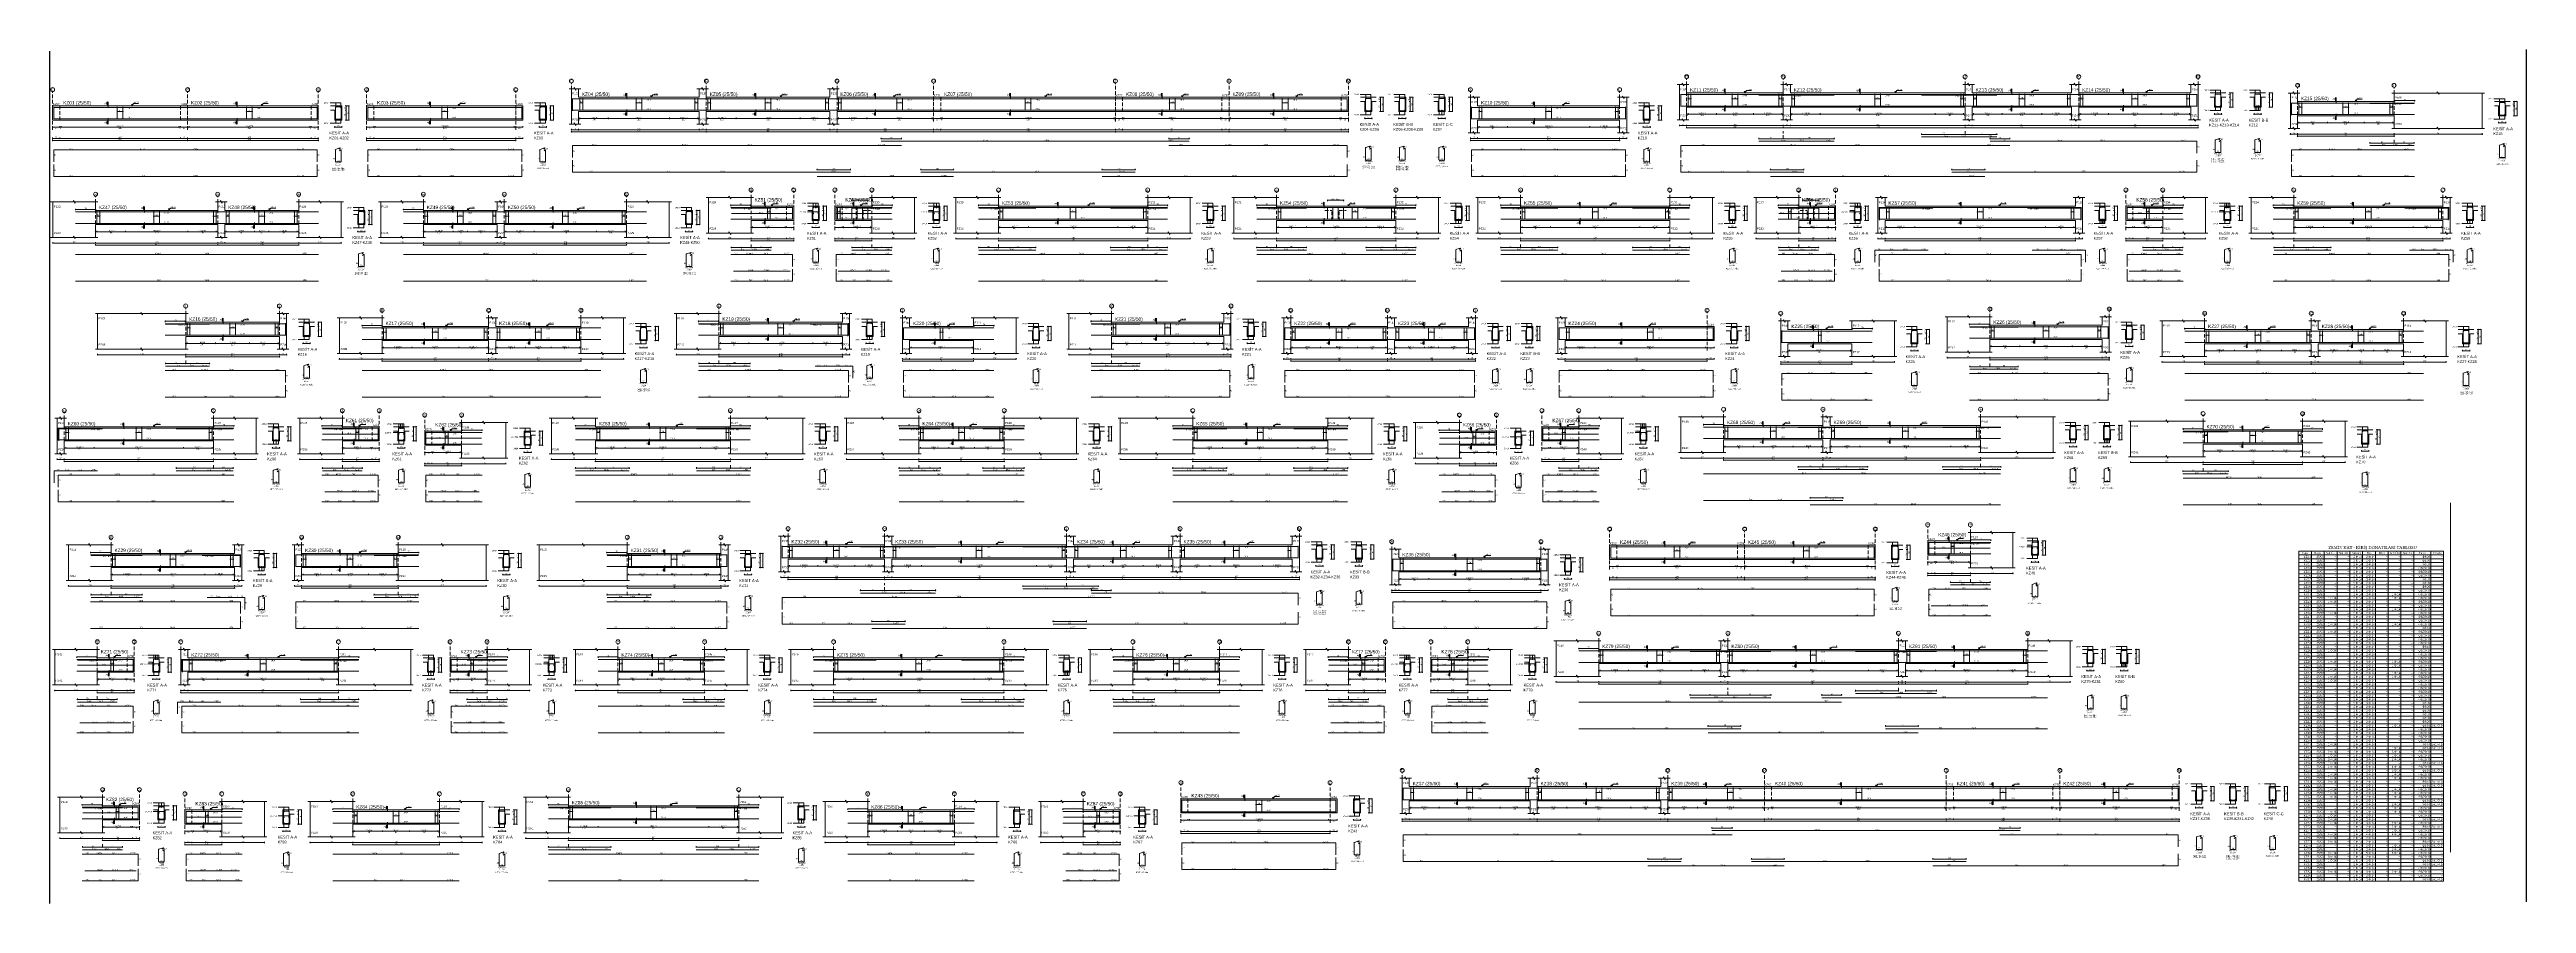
# Model space of a CAD drawing. Header units: millimetres. Extents: x 23801 to 80069, y 9628 to 14137.
# Drawn here: x 31334 to 44412, y 9628 to 14137 of the extents above; entities that cross this region are included whole.
import ezdxf

# ---------------------------------------------------------------- set-up
doc = ezdxf.new("R2010")
doc.units = ezdxf.units.MM
for name, pattern in [('DASHDOT2', [12.7, 6.35, -3.175, 0, -3.175]), ('DASHED4', [18.75, 12.5, -6.25]), ('HIDDEN2', [18.75, 12.5, -6.25])]:
    doc.linetypes.add(name, pattern=pattern)
doc.layers.add('aks', color=251, linetype='DASHDOT2', lineweight=35)
for name, color, linetype in [('Donatı Metraj Tablosu', 7, 'Continuous'), ('Donatı Topl. Uzun. Yazısı', 7, 'Continuous'), ('Donatı Uz. Yazısı', 7, 'Continuous'), ('Donatı Yazısı', 7, 'Continuous'), ('Donatı Çizgisi', 7, 'Continuous'), ('Kiriş', 7, 'Continuous'), ('Standart', 7, 'Continuous'), ('Ölçülendirme', 7, 'Continuous')]:
    doc.layers.add(name, color=color, linetype=linetype)
doc.styles.add('arial_1_18', font='arial.ttf', dxfattribs={"height": 0.2})
doc.styles.add('symbol_1_18', font='symbol.ttf', dxfattribs={"height": 0.2})
doc.styles.add('times new roman_1_18', font='times.ttf', dxfattribs={"height": 0.2})

# ---------------------------------------------------------------- blocks, each defined once
blk = doc.blocks.new('IDE1071Entity7275')
at = {"layer": 'aks', "color": 30, "linetype": 'DASHED4', "lineweight": 5}
for points in [[(21, 2001.7), (21, 2136.7)], [(496, 2001.7), (496, 2136.7)], [(956, 2001.7), (956, 2136.7)]]:
    blk.add_lwpolyline(points, dxfattribs=at)
at = {"layer": 'aks', "color": 1, "linetype": 'Continuous', "lineweight": 5}
for centre in [(21, 2143.7), (496, 2143.7), (956, 2143.7)]:
    blk.add_circle(centre, 7, dxfattribs=at)
at = {"layer": 'Donatı Çizgisi', "color": 5, "linetype": 'Continuous', "lineweight": 5}
for points in [[(25, 2039.3), (25, 2082.7)], [(25, 2081.3), (952, 2081.3)], [(25, 2040.7), (952, 2040.7)], [(248.5, 2039.9), (248.5, 2083.5)], [(268.5, 2039.9), (268.5, 2083.5)], [(703.5, 2039.9), (703.5, 2083.5)], [(723.5, 2039.9), (723.5, 2083.5)], [(952, 2039.3), (952, 2082.7)], [(1016.3, 2039.2), (1016.3, 2082.8)], [(1016.3, 2082.8), (1036.3, 2082.8)], [(1016.3, 2039.2), (1036.3, 2039.2)], [(1036.3, 2039.2), (1036.3, 2082.8)], [(25, 1889.7), (25, 1931.7)], [(25, 1931.7), (952, 1931.7)], [(952, 1889.7), (952, 1931.7)], [(1016.3, 1890.6), (1016.3, 1932.5)], [(1017, 1933.4), (1032, 1938.9)], [(1029.4, 1933.6), (1033.1, 1937.2)], [(1030.8, 1927.7), (1034.6, 1931.5)], [(1036.3, 1890.6), (1036.3, 1930.7)], [(25, 1837.8), (25, 1879.9)], [(25, 1837.8), (952, 1837.8)], [(952, 1837.8), (952, 1879.9)], [(1017.4, 1889.6), (1035.3, 1889.6)]]:
    blk.add_lwpolyline(points, dxfattribs=at)
for centre in [(1017.3, 2081.8), (1017.3, 2040.2), (1035.3, 2081.8), (1035.3, 2040.2)]:
    blk.add_circle(centre, 1, dxfattribs=at)
for centre, start, end in [((1017.4, 1932.5), 110, 180), ((1032.4, 1937.9), 315, 110), ((1035.3, 1930.7), 0, 135), ((1017.4, 1890.6), 180, 270), ((1035.3, 1890.6), 270, 0)]:
    blk.add_arc(centre, 1.02, start, end, dxfattribs=at)
at = {"layer": 'Kiriş', "color": 1, "linetype": 'DASHED4', "lineweight": 5}
for points in [[(21, 2036.7), (21, 2086.7)], [(46, 2036.7), (46, 2086.7)], [(471, 2036.7), (471, 2086.7)], [(496, 2036.7), (496, 2086.7)], [(931, 2036.7), (931, 2086.7)], [(956, 2036.7), (956, 2086.7)]]:
    blk.add_lwpolyline(points, dxfattribs=at)
at = {"layer": 'Kiriş', "color": 1, "linetype": 'Continuous', "lineweight": 5}
for points in [[(21, 2086.7), (956, 2086.7)], [(21, 2036.7), (21, 2086.7)], [(21, 2036.7), (956, 2036.7)], [(956, 2036.7), (956, 2086.7)], [(998.8, 2086.7), (1038.8, 2086.7)], [(998.8, 2071.7), (1013.8, 2071.7)], [(1013.8, 2036.7), (1013.8, 2071.7)], [(1013.8, 2036.7), (1038.8, 2036.7)], [(1038.8, 2036.7), (1038.8, 2086.7)]]:
    blk.add_lwpolyline(points, dxfattribs=at)
at = {"layer": 'Ölçülendirme', "color": 1, "linetype": 'Continuous', "lineweight": 5}
for points in [[(210.7, 2095.5), (214.2, 2100.7)], [(214.2, 2090.2), (210.7, 2095.5)], [(214.2, 2090.2), (214.2, 2100.7)], [(216, 2079.7), (216, 2100.7)], [(303.5, 2091.7), (306, 2095)], [(306, 2095), (323.7, 2095)], [(664.7, 2095.5), (668.2, 2100.7)], [(668.2, 2090.2), (664.7, 2095.5)], [(668.2, 2090.2), (668.2, 2100.7)], [(670, 2079.7), (670, 2100.7)], [(759.5, 2091.7), (762, 2095)], [(762, 2095), (779.7, 2095)], [(997.3, 2096.8), (1035.3, 2096.8)], [(1017.3, 2081.8), (1017.3, 2096.8)], [(1035.3, 2081.8), (1035.3, 2096.8)], [(20, 2011.7), (957, 2011.7)], [(21, 2010.5), (21, 2015)], [(46, 2010.5), (46, 2015)], [(51, 2010.5), (51, 2015)], [(210.7, 2028), (214.2, 2033.2)], [(214.2, 2022.7), (210.7, 2028)], [(214.2, 2022.7), (214.2, 2033.2)], [(216, 2022.7), (216, 2043.7)], [(248.5, 2066.5), (268.5, 2066.5)], [(301, 2086.7), (298.5, 2091.7)], [(298.5, 2091.7), (303.5, 2091.7)], [(303.5, 2091.7), (301, 2086.7)], [(301, 2086.7), (301, 2086.7)], [(466, 2010.5), (466, 2015)], [(471, 2010.5), (471, 2015)], [(496, 2010.5), (496, 2015)], [(501, 2010.5), (501, 2015)], [(664.7, 2028), (668.2, 2033.2)], [(668.2, 2022.7), (664.7, 2028)], [(668.2, 2022.7), (668.2, 2033.2)], [(670, 2022.7), (670, 2043.7)], [(703.5, 2066.5), (723.5, 2066.5)], [(757, 2086.7), (754.5, 2091.7)], [(754.5, 2091.7), (759.5, 2091.7)], [(759.5, 2091.7), (757, 2086.7)], [(757, 2086.7), (757, 2086.7)], [(926, 2010.5), (926, 2015)], [(931, 2010.5), (931, 2015)], [(956, 2010.5), (956, 2015)], [(997.3, 2025.2), (1035.3, 2025.2)], [(1012.8, 2011.7), (1039.8, 2011.7)], [(1013.8, 2010.5), (1013.8, 2015)], [(1017.3, 2025.2), (1017.3, 2040.2)], [(1035.3, 2025.2), (1035.3, 2040.2)], [(1038.8, 2010.5), (1038.8, 2015)], [(1050.6, 2086.7), (1065.1, 2086.7)], [(1050.6, 2071.7), (1055.1, 2071.7)], [(1050.6, 2036.7), (1065.1, 2036.7)], [(1053.8, 2035.7), (1053.8, 2087.7)], [(1063.8, 2035.7), (1063.8, 2087.7)], [(20, 1971.7), (957, 1971.7)], [(20, 1964.5), (957, 1964.5)], [(21, 1970.5), (21, 1975)], [(21, 1963.3), (21, 1967.8)], [(46, 1970.5), (46, 1975)], [(471, 1970.5), (471, 1975)], [(496, 1970.5), (496, 1975)], [(496, 1963.3), (496, 1967.8)], [(931, 1970.5), (931, 1975)], [(956, 1970.5), (956, 1975)], [(956, 1963.3), (956, 1967.8)]]:
    blk.add_lwpolyline(points, dxfattribs=at)
for centre in [(21, 2011.7), (46, 2011.7), (46, 2011.7), (51, 2011.7), (51, 2011.7), (248.5, 2066.5), (268.5, 2066.5), (466, 2011.7), (466, 2011.7), (471, 2011.7), (471, 2011.7), (496, 2011.7), (496, 2011.7), (501, 2011.7), (501, 2011.7), (703.5, 2066.5), (723.5, 2066.5), (926, 2011.7), (926, 2011.7), (931, 2011.7), (931, 2011.7), (956, 2011.7), (1013.8, 2011.7), (1038.8, 2011.7), (1053.8, 2086.7), (1053.8, 2071.7), (1053.8, 2036.7), (1063.8, 2086.7), (1063.8, 2036.7), (21, 1971.7), (21, 1964.5), (46, 1971.7), (46, 1971.7), (471, 1971.7), (471, 1971.7), (496, 1971.7), (496, 1971.7), (496, 1964.5), (496, 1964.5), (931, 1971.7), (931, 1971.7), (956, 1971.7), (956, 1964.5)]:
    blk.add_circle(centre, 0.75, dxfattribs=at)
at = {"layer": 'aks', "color": 1, "linetype": 'Continuous', "lineweight": 5, "style": 'arial_1_18'}
for s, p in [('C', (16.2, 2138.8)), ('F', (492, 2138.8)), ('G', (950.9, 2138.8))]:
    blk.add_text(s, height=9.45, dxfattribs=at).set_placement(p)
at = {"layer": 'Donatı Topl. Uzun. Yazısı', "color": 1, "linetype": 'Continuous', "lineweight": 5, "style": 'arial_1_18'}
for s, p in [('L=1011', (883.1, 1932.7)), ('L=1011', (883.1, 1838.8)), ('L=154', (1016.9, 1876.2))]:
    blk.add_text(s, height=4.8, dxfattribs=at).set_placement(p)
at = {"layer": 'Donatı Uz. Yazısı', "color": 1, "linetype": 'Continuous', "lineweight": 5, "style": 'arial_1_18'}
for s, p in [('927', (80.6, 1932.7)), ('13', (1036.3, 1933.2)), ('42', (26, 1910.7)), ('42', (26, 1858.8)), ('927', (80.6, 1838.8)), ('42', (953, 1910.7)), ('42', (953, 1858.8)), ('44', (1007.9, 1898.3)), ('20', (1022.6, 1890.6))]:
    blk.add_text(s, height=4.8, dxfattribs=at).set_placement(p)
at = {"layer": 'Donatı Yazısı', "color": 5, "linetype": 'Continuous', "lineweight": 5, "style": 'arial_1_18'}
for s, p in [('2Φ14', (976, 2094.4)), ('2Φ14', (976, 2022.8)), ('2Φ14', (516.3, 1932.7)), ('2Φ14', (516.3, 1838.8)), ('KZ01 / 22 Adet', (1004, 1864.6)), ('KZ02 / 22 Adet', (1004, 1858.9)), ('Φ8/20', (1017.1, 1882.9))]:
    blk.add_text(s, height=4.8, dxfattribs=at).set_placement(p)
for p in [(285.5, 2075.4), (285.5, 2043.7), (740.5, 2075.4), (740.5, 2043.7)]:
    blk.add_text('2Φ14', height=4.32, rotation=360, dxfattribs=at).set_placement(p)
at = {"layer": 'Donatı Yazısı', "color": 1, "linetype": 'Continuous', "lineweight": 5, "style": 'arial_1_18'}
for s, p in [('Montaj', (329.3, 1932.7)), ('Düz', (337.5, 1838.8))]:
    blk.add_text(s, height=4.8, dxfattribs=at).set_placement(p)
at = {"layer": 'Kiriş', "color": 1, "linetype": 'Continuous', "lineweight": 5, "style": 'arial_1_18'}
for s, height, p in [('KZ56', 7.2, (21.5, 2089.7)), ('KZ01 (25/50)', 12, (58, 2091.5)), ('KZ61', 7.2, (471.5, 2089.7)), ('KZ02 (25/50)', 12, (508, 2091.5)), ('KZ66', 7.2, (931.5, 2089.7)), ('KZ01-KZ02', 9.6, (995.1, 1968.8)), ('KESİT A-A', 10.2, (995.1, 1985.9))]:
    blk.add_text(s, height=height, dxfattribs=at).set_placement(p)
at = {"layer": 'Ölçülendirme', "color": 1, "linetype": 'Continuous', "lineweight": 5, "style": 'arial_1_18'}
for s, height, p in [('A', 5.95, (203.1, 2092.5)), ('+4.50', 5, (306, 2096)), ('A', 5.95, (657.1, 2092.5)), ('+4.50', 5, (762, 2096)), ('25', 5, (29.6, 2005.7)), ('5', 5, (46.6, 2005.7)), ('A', 5.95, (203.1, 2025)), ('415', 5, (252.7, 2005.7)), ('5', 5, (466.6, 2005.7)), ('25', 5, (479.6, 2005.7)), ('5', 5, (496.6, 2005.7)), ('A', 5.95, (657.1, 2025)), ('425', 5, (707.7, 2005.7)), ('5', 5, (926.6, 2005.7)), ('25', 5, (939.6, 2005.7)), ('25', 5, (1022.4, 2012.7)), ('25', 5, (29.6, 1972.7)), ('425', 5, (252.7, 1972.7)), ('475', 5, (252.7, 1965.5)), ('25', 5, (479.6, 1972.7)), ('435', 5, (707.7, 1972.7)), ('460', 5, (707.7, 1965.5)), ('25', 5, (939.6, 1972.7))]:
    blk.add_text(s, height=height, dxfattribs=at).set_placement(p)
at = {"layer": 'Ölçülendirme', "color": 5, "linetype": 'Continuous', "lineweight": 5, "style": 'arial_1_18'}
for p in [(245.6, 2012.7), (700.6, 2012.7)]:
    blk.add_text('22Φ8/20', height=4.8, dxfattribs=at).set_placement(p)
at = {"layer": 'Ölçülendirme', "color": 1, "linetype": 'Continuous', "lineweight": 5, "style": 'arial_1_18'}
for s, rotation, p in [('20', 360, (254.6, 2067.5)), ('20', 360, (709.6, 2067.5)), ('35', 90, (1052.9, 2050.3)), ('15', 90, (1052.9, 2075.3)), ('50', 90, (1062.9, 2057.8))]:
    blk.add_text(s, height=5, rotation=rotation, dxfattribs=at).set_placement(p)
blk = doc.blocks.new('IDE1071Entity7276')
at = {"layer": 'aks', "color": 30, "linetype": 'DASHED4', "lineweight": 5}
for points in [[(1126, 2001.7), (1126, 2136.7)], [(1651, 2001.7), (1651, 2136.7)]]:
    blk.add_lwpolyline(points, dxfattribs=at)
at = {"layer": 'aks', "color": 1, "linetype": 'Continuous', "lineweight": 5}
for centre in [(1126, 2143.7), (1651, 2143.7)]:
    blk.add_circle(centre, 7, dxfattribs=at)
at = {"layer": 'Donatı Çizgisi', "color": 5, "linetype": 'Continuous', "lineweight": 5}
for points in [[(1130, 2039.3), (1130, 2082.7)], [(1130, 2081.3), (1672, 2081.3)], [(1130, 2040.7), (1672, 2040.7)], [(1391, 2039.9), (1391, 2083.5)], [(1411, 2039.9), (1411, 2083.5)], [(1672, 2039.3), (1672, 2082.7)], [(1736.3, 2039.2), (1736.3, 2082.8)], [(1736.3, 2082.8), (1756.3, 2082.8)], [(1736.3, 2039.2), (1756.3, 2039.2)], [(1756.3, 2039.2), (1756.3, 2082.8)], [(1130, 1889.7), (1130, 1931.7)], [(1130, 1931.7), (1672, 1931.7)], [(1672, 1889.7), (1672, 1931.7)], [(1736.3, 1890.6), (1736.3, 1932.5)], [(1737, 1933.4), (1752, 1938.9)], [(1749.4, 1933.6), (1753, 1937.2)], [(1750.8, 1927.7), (1754.6, 1931.5)], [(1756.3, 1890.6), (1756.3, 1930.7)], [(1130, 1837.8), (1130, 1879.9)], [(1130, 1837.8), (1672, 1837.8)], [(1672, 1837.8), (1672, 1879.9)], [(1737.3, 1889.6), (1755.3, 1889.6)]]:
    blk.add_lwpolyline(points, dxfattribs=at)
for centre in [(1737.3, 2081.8), (1737.3, 2040.2), (1755.3, 2081.8), (1755.3, 2040.2)]:
    blk.add_circle(centre, 1, dxfattribs=at)
for centre, start, end in [((1737.3, 1932.5), 110, 180), ((1752.3, 1937.9), 315, 110), ((1755.3, 1930.7), 0, 135), ((1737.3, 1890.6), 180, 270), ((1755.3, 1890.6), 270, 0)]:
    blk.add_arc(centre, 1.02, start, end, dxfattribs=at)
at = {"layer": 'Kiriş', "color": 1, "linetype": 'DASHED4', "lineweight": 5}
for points in [[(1126, 2036.7), (1126, 2086.7)], [(1151, 2036.7), (1151, 2086.7)], [(1651, 2036.7), (1651, 2086.7)], [(1676, 2036.7), (1676, 2086.7)]]:
    blk.add_lwpolyline(points, dxfattribs=at)
at = {"layer": 'Kiriş', "color": 1, "linetype": 'Continuous', "lineweight": 5}
for points in [[(1126, 2086.7), (1676, 2086.7)], [(1126, 2036.7), (1126, 2086.7)], [(1126, 2036.7), (1676, 2036.7)], [(1676, 2036.7), (1676, 2086.7)], [(1718.8, 2086.7), (1758.8, 2086.7)], [(1718.8, 2071.7), (1733.8, 2071.7)], [(1733.8, 2036.7), (1733.8, 2071.7)], [(1733.8, 2036.7), (1758.8, 2036.7)], [(1758.8, 2036.7), (1758.8, 2086.7)]]:
    blk.add_lwpolyline(points, dxfattribs=at)
at = {"layer": 'Ölçülendirme', "color": 1, "linetype": 'Continuous', "lineweight": 5}
for points in [[(1345.7, 2095.5), (1349.2, 2100.7)], [(1349.2, 2090.2), (1345.7, 2095.5)], [(1349.2, 2090.2), (1349.2, 2100.7)], [(1351, 2079.7), (1351, 2100.7)], [(1453.5, 2091.7), (1456, 2095)], [(1456, 2095), (1473.6, 2095)], [(1717.3, 2096.8), (1755.3, 2096.8)], [(1737.3, 2081.8), (1737.3, 2096.8)], [(1755.3, 2081.8), (1755.3, 2096.8)], [(1125, 2011.7), (1677, 2011.7)], [(1126, 2010.5), (1126, 2015)], [(1151, 2010.5), (1151, 2015)], [(1156, 2010.5), (1156, 2015)], [(1345.7, 2028), (1349.2, 2033.2)], [(1349.2, 2022.7), (1345.7, 2028)], [(1349.2, 2022.7), (1349.2, 2033.2)], [(1351, 2022.7), (1351, 2043.7)], [(1391, 2066.5), (1411, 2066.5)], [(1451, 2086.7), (1448.5, 2091.7)], [(1448.5, 2091.7), (1453.5, 2091.7)], [(1453.5, 2091.7), (1451, 2086.7)], [(1451, 2086.7), (1451, 2086.7)], [(1646, 2010.5), (1646, 2015)], [(1651, 2010.5), (1651, 2015)], [(1676, 2010.5), (1676, 2015)], [(1717.3, 2025.2), (1755.3, 2025.2)], [(1732.8, 2011.7), (1759.8, 2011.7)], [(1733.8, 2010.5), (1733.8, 2015)], [(1737.3, 2025.2), (1737.3, 2040.2)], [(1755.3, 2025.2), (1755.3, 2040.2)], [(1758.8, 2010.5), (1758.8, 2015)], [(1770.6, 2086.7), (1785.1, 2086.7)], [(1770.6, 2071.7), (1775.1, 2071.7)], [(1770.6, 2036.7), (1785.1, 2036.7)], [(1773.8, 2035.7), (1773.8, 2087.7)], [(1783.8, 2035.7), (1783.8, 2087.7)], [(1125, 1971.7), (1677, 1971.7)], [(1125, 1964.5), (1652, 1964.5)], [(1126, 1970.5), (1126, 1975)], [(1126, 1963.3), (1126, 1967.8)], [(1151, 1970.5), (1151, 1975)], [(1651, 1970.5), (1651, 1975)], [(1651, 1963.3), (1651, 1967.8)], [(1676, 1970.5), (1676, 1975)]]:
    blk.add_lwpolyline(points, dxfattribs=at)
for centre in [(1126, 2011.7), (1151, 2011.7), (1151, 2011.7), (1156, 2011.7), (1156, 2011.7), (1391, 2066.5), (1411, 2066.5), (1646, 2011.7), (1646, 2011.7), (1651, 2011.7), (1651, 2011.7), (1676, 2011.7), (1733.8, 2011.7), (1758.8, 2011.7), (1773.8, 2086.7), (1773.8, 2071.7), (1773.8, 2036.7), (1783.8, 2086.7), (1783.8, 2036.7), (1126, 1971.7), (1126, 1964.5), (1151, 1971.7), (1151, 1971.7), (1651, 1971.7), (1651, 1971.7), (1651, 1964.5), (1676, 1971.7)]:
    blk.add_circle(centre, 0.75, dxfattribs=at)
at = {"layer": 'aks', "color": 1, "linetype": 'Continuous', "lineweight": 5, "style": 'arial_1_18'}
for s, p in [('A', (1121.6, 2138.8)), ('C', (1646.2, 2138.8))]:
    blk.add_text(s, height=9.45, dxfattribs=at).set_placement(p)
at = {"layer": 'Donatı Topl. Uzun. Yazısı', "color": 1, "linetype": 'Continuous', "lineweight": 5, "style": 'arial_1_18'}
for s, p in [('L=626', (1626, 1932.7)), ('L=626', (1626, 1838.8)), ('L=154', (1736.9, 1876.2))]:
    blk.add_text(s, height=4.8, dxfattribs=at).set_placement(p)
at = {"layer": 'Donatı Uz. Yazısı', "color": 1, "linetype": 'Continuous', "lineweight": 5, "style": 'arial_1_18'}
for s, p in [('542', (1162.5, 1932.7)), ('13', (1756.3, 1933.2)), ('42', (1130.9, 1910.7)), ('42', (1130.9, 1858.8)), ('542', (1162.5, 1838.8)), ('42', (1672.9, 1910.7)), ('42', (1672.9, 1858.8)), ('44', (1727.9, 1898.3)), ('20', (1742.6, 1890.6))]:
    blk.add_text(s, height=4.8, dxfattribs=at).set_placement(p)
at = {"layer": 'Donatı Yazısı', "color": 5, "linetype": 'Continuous', "lineweight": 5, "style": 'arial_1_18'}
for s, p in [('2Φ14', (1696, 2094.4)), ('2Φ14', (1696, 2022.8)), ('2Φ14', (1417.2, 1932.7)), ('2Φ14', (1417.2, 1838.8)), ('KZ03 / 25 Adet', (1723.9, 1864.6)), ('Φ8/20', (1737.1, 1882.9))]:
    blk.add_text(s, height=4.8, dxfattribs=at).set_placement(p)
for p in [(1427.9, 2075.4), (1427.9, 2043.7)]:
    blk.add_text('2Φ14', height=4.32, rotation=360, dxfattribs=at).set_placement(p)
at = {"layer": 'Donatı Yazısı', "color": 1, "linetype": 'Continuous', "lineweight": 5, "style": 'arial_1_18'}
for s, p in [('Montaj', (1299.5, 1932.7)), ('Düz', (1307.7, 1838.8))]:
    blk.add_text(s, height=4.8, dxfattribs=at).set_placement(p)
at = {"layer": 'Kiriş', "color": 1, "linetype": 'Continuous', "lineweight": 5, "style": 'arial_1_18'}
for s, height, p in [('KZ51', 7.2, (1126.5, 2089.7)), ('KZ03 (25/50)', 12, (1163, 2091.5)), ('KZ56', 7.2, (1651.5, 2089.7)), ('KZ03', 9.6, (1715.1, 1968.8)), ('KESİT A-A', 10.2, (1715.1, 1985.9))]:
    blk.add_text(s, height=height, dxfattribs=at).set_placement(p)
at = {"layer": 'Ölçülendirme', "color": 1, "linetype": 'Continuous', "lineweight": 5, "style": 'arial_1_18'}
for s, height, p in [('A', 5.95, (1338.1, 2092.5)), ('+4.50', 5, (1456, 2096)), ('25', 5, (1134.6, 2005.7)), ('5', 5, (1151.5, 2005.7)), ('A', 5.95, (1338.1, 2025)), ('490', 5, (1395.1, 2005.7)), ('5', 5, (1646.5, 2005.7)), ('25', 5, (1659.6, 2005.7)), ('25', 5, (1742.4, 2012.7)), ('25', 5, (1134.6, 1972.7)), ('500', 5, (1395.1, 1972.7)), ('525', 5, (1395.1, 1965.5)), ('25', 5, (1659.6, 1972.7))]:
    blk.add_text(s, height=height, dxfattribs=at).set_placement(p)
at = {"layer": 'Ölçülendirme', "color": 5, "linetype": 'Continuous', "lineweight": 5, "style": 'arial_1_18'}
blk.add_text('25Φ8/20', height=4.8, dxfattribs=at).set_placement((1388, 2012.7))
at = {"layer": 'Ölçülendirme', "color": 1, "linetype": 'Continuous', "lineweight": 5, "style": 'arial_1_18'}
for s, rotation, p in [('20', 360, (1397.1, 2067.5)), ('15', 90, (1772.8, 2075.3)), ('35', 90, (1772.8, 2050.3)), ('50', 90, (1782.8, 2057.8))]:
    blk.add_text(s, height=5, rotation=rotation, dxfattribs=at).set_placement(p)
blk = doc.blocks.new('IDE1071Entity7277')
at = {"layer": 'aks', "color": 30, "linetype": 'DASHED4', "lineweight": 5}
for points in [[(1846.9, 2031.9), (1846.9, 2166.9)], [(2321.9, 2031.9), (2321.9, 2166.9)], [(2781.9, 2031.9), (2781.9, 2166.9)], [(3121.9, 2031.9), (3121.9, 2166.9)], [(3761.9, 2031.9), (3761.9, 2166.9)], [(4161.9, 2031.9), (4161.9, 2166.9)], [(4581.9, 2031.9), (4581.9, 2166.9)]]:
    blk.add_lwpolyline(points, dxfattribs=at)
at = {"layer": 'aks', "color": 1, "linetype": 'Continuous', "lineweight": 5}
for centre in [(1846.9, 2173.9), (2321.9, 2173.9), (2781.9, 2173.9), (3121.9, 2173.9), (3761.9, 2173.9), (4161.9, 2173.9), (4581.9, 2173.9)]:
    blk.add_circle(centre, 7, dxfattribs=at)
at = {"layer": 'Donatı Çizgisi', "color": 5, "linetype": 'Continuous', "lineweight": 5}
for points in [[(1850.9, 2069.5), (1850.9, 2112.9)], [(1850.9, 2111.5), (4577.9, 2111.5)], [(1876.9, 2070.1), (1876.9, 2113.7)], [(1886.9, 2070.1), (1886.9, 2113.7)], [(2074.4, 2070.1), (2074.4, 2113.7)], [(2094.4, 2070.1), (2094.4, 2113.7)], [(2281.9, 2070.1), (2281.9, 2113.7)], [(2291.9, 2070.1), (2291.9, 2113.7)], [(2326.9, 2070.1), (2326.9, 2113.7)], [(2336.9, 2070.1), (2336.9, 2113.7)], [(2529.4, 2070.1), (2529.4, 2113.7)], [(2549.4, 2070.1), (2549.4, 2113.7)], [(2741.9, 2070.1), (2741.9, 2113.7)], [(2751.9, 2070.1), (2751.9, 2113.7)], [(2786.9, 2070.1), (2786.9, 2113.7)], [(2796.9, 2070.1), (2796.9, 2113.7)], [(2991.9, 2070.1), (2991.9, 2113.7)], [(3011.9, 2070.1), (3011.9, 2113.7)], [(3444.4, 2070.1), (3444.4, 2113.7)], [(3464.4, 2070.1), (3464.4, 2113.7)], [(3951.9, 2070.1), (3951.9, 2113.7)], [(3971.9, 2070.1), (3971.9, 2113.7)], [(4349.4, 2070.1), (4349.4, 2113.7)], [(4369.4, 2070.1), (4369.4, 2113.7)], [(4577.9, 2069.5), (4577.9, 2112.9)], [(4642.3, 2069.4), (4642.3, 2113)], [(4642.3, 2113), (4662.3, 2113)], [(4662.3, 2069.4), (4662.3, 2113)], [(4761.4, 2069.4), (4761.4, 2113)], [(4761.4, 2113), (4781.4, 2113)], [(4781.4, 2069.4), (4781.4, 2113)], [(4900.6, 2069.4), (4900.6, 2113)], [(4900.6, 2113), (4920.6, 2113)], [(4920.6, 2069.4), (4920.6, 2113)], [(1850.9, 2070.9), (4577.9, 2070.9)], [(4642.3, 2069.4), (4662.3, 2069.4)], [(4761.4, 2069.4), (4781.4, 2069.4)], [(4900.6, 2069.4), (4920.6, 2069.4)], [(1850.9, 1904.8), (1850.9, 1946.8)], [(1850.9, 1946.8), (3008.6, 1946.8)], [(2937.1, 1961.9), (4021.8, 1961.9)], [(3950.3, 1946.8), (4577.9, 1946.8)], [(4577.9, 1904.8), (4577.9, 1946.8)], [(4642.3, 1896.8), (4642.3, 1938.7)], [(4642.9, 1939.6), (4657.9, 1945.1)], [(4655.4, 1939.8), (4659, 1943.4)], [(4656.8, 1933.9), (4660.5, 1937.7)], [(4662.3, 1896.8), (4662.3, 1936.9)], [(4761.4, 1896.8), (4761.4, 1938.7)], [(4762, 1939.6), (4777, 1945.1)], [(4774.5, 1939.8), (4778.1, 1943.4)], [(4775.8, 1933.9), (4779.6, 1937.7)], [(4781.4, 1896.8), (4781.4, 1936.9)], [(4900.6, 1896.8), (4900.6, 1938.7)], [(4901.2, 1939.6), (4916.2, 1945.1)], [(4913.7, 1939.8), (4917.3, 1943.4)], [(4915.1, 1933.9), (4918.8, 1937.7)], [(4920.6, 1896.8), (4920.6, 1936.9)], [(1850.9, 1852.9), (1850.9, 1895)], [(1850.9, 1852.9), (2828.9, 1852.9)], [(2711.9, 1837.8), (3191.9, 1837.8)], [(3076.9, 1852.9), (3831.9, 1852.9)], [(3714.9, 1837.8), (4577.9, 1837.8)], [(4577.9, 1837.8), (4577.9, 1879.9)], [(4643.3, 1895.8), (4661.3, 1895.8)], [(4762.4, 1895.8), (4780.3, 1895.8)], [(4901.6, 1895.8), (4919.5, 1895.8)]]:
    blk.add_lwpolyline(points, dxfattribs=at)
for centre in [(4643.3, 2112), (4661.3, 2112), (4762.4, 2112), (4780.4, 2112), (4901.6, 2112), (4919.6, 2112), (4643.3, 2070.4), (4661.3, 2070.4), (4762.4, 2070.4), (4780.4, 2070.4), (4901.6, 2070.4), (4910.6, 2070.4), (4919.6, 2070.4)]:
    blk.add_circle(centre, 1, dxfattribs=at)
for centre, start, end in [((4643.3, 1938.7), 110, 180), ((4658.3, 1944.1), 315, 110), ((4661.3, 1936.9), 0, 135), ((4762.4, 1938.7), 110, 180), ((4777.4, 1944.1), 315, 110), ((4780.3, 1936.9), 0, 135), ((4901.6, 1938.7), 110, 180), ((4916.6, 1944.1), 315, 110), ((4919.5, 1936.9), 0, 135), ((4643.3, 1896.8), 180, 270), ((4661.3, 1896.8), 270, 0), ((4762.4, 1896.8), 180, 270), ((4780.3, 1896.8), 270, 0), ((4901.6, 1896.8), 180, 270), ((4919.5, 1896.8), 270, 0)]:
    blk.add_arc(centre, 1.02, start, end, dxfattribs=at)
at = {"layer": 'Kiriş', "color": 1, "linetype": 'Continuous', "lineweight": 5}
for points in [[(1838.9, 2146.9), (1856.4, 2146.9)], [(1846.9, 2021.9), (1846.9, 2146.9)], [(1856.4, 2146.9), (1856.4, 2151.4)], [(1862.4, 2142.4), (1856.4, 2151.4)], [(1862.4, 2142.4), (1862.4, 2146.9)], [(1862.4, 2146.9), (1879.9, 2146.9)], [(1871.9, 2116.9), (1871.9, 2146.9)], [(1871.9, 2116.9), (2296.9, 2116.9)], [(2288.9, 2146.9), (2306.4, 2146.9)], [(2296.9, 2116.9), (2296.9, 2146.9)], [(2306.4, 2146.9), (2306.4, 2151.4)], [(2312.4, 2142.4), (2306.4, 2151.4)], [(2312.4, 2146.9), (2329.9, 2146.9)], [(2312.4, 2142.4), (2312.4, 2146.9)], [(2321.9, 2116.9), (2321.9, 2146.9)], [(2321.9, 2116.9), (2756.9, 2116.9)], [(2748.9, 2146.9), (2766.4, 2146.9)], [(2756.9, 2116.9), (2756.9, 2146.9)], [(2766.4, 2146.9), (2766.4, 2151.4)], [(2772.4, 2142.4), (2766.4, 2151.4)], [(2772.4, 2146.9), (2789.9, 2146.9)], [(2772.4, 2142.4), (2772.4, 2146.9)], [(2781.9, 2116.9), (2781.9, 2146.9)], [(2781.9, 2116.9), (4581.9, 2116.9)], [(4581.9, 2066.9), (4581.9, 2116.9)], [(4624.8, 2116.9), (4679.8, 2116.9)], [(4624.8, 2101.9), (4639.8, 2101.9)], [(4639.8, 2066.9), (4639.8, 2101.9)], [(4664.8, 2101.9), (4679.8, 2101.9)], [(4664.8, 2066.9), (4664.8, 2101.9)], [(4743.9, 2116.9), (4783.9, 2116.9)], [(4743.9, 2101.9), (4758.9, 2101.9)], [(4758.9, 2066.9), (4758.9, 2101.9)], [(4783.9, 2066.9), (4783.9, 2116.9)], [(4883.1, 2116.9), (4923.1, 2116.9)], [(4883.1, 2101.9), (4898.1, 2101.9)], [(4898.1, 2066.9), (4898.1, 2101.9)], [(4923.1, 2066.9), (4923.1, 2116.9)], [(1838.9, 2021.9), (1856.4, 2021.9)], [(1862.4, 2017.4), (1856.4, 2026.4)], [(1856.4, 2021.9), (1856.4, 2026.4)], [(1862.4, 2021.9), (1879.9, 2021.9)], [(1862.4, 2017.4), (1862.4, 2021.9)], [(1871.9, 2066.9), (2296.9, 2066.9)], [(1871.9, 2021.9), (1871.9, 2066.9)], [(2288.9, 2021.9), (2306.4, 2021.9)], [(2296.9, 2021.9), (2296.9, 2066.9)], [(2312.4, 2017.4), (2306.4, 2026.4)], [(2306.4, 2021.9), (2306.4, 2026.4)], [(2312.4, 2021.9), (2329.9, 2021.9)], [(2312.4, 2017.4), (2312.4, 2021.9)], [(2321.9, 2066.9), (2756.9, 2066.9)], [(2321.9, 2021.9), (2321.9, 2066.9)], [(2748.9, 2021.9), (2766.4, 2021.9)], [(2756.9, 2021.9), (2756.9, 2066.9)], [(2772.4, 2017.4), (2766.4, 2026.4)], [(2766.4, 2021.9), (2766.4, 2026.4)], [(2772.4, 2021.9), (2789.9, 2021.9)], [(2772.4, 2017.4), (2772.4, 2021.9)], [(2781.9, 2066.9), (4581.9, 2066.9)], [(2781.9, 2021.9), (2781.9, 2066.9)], [(4639.8, 2066.9), (4664.8, 2066.9)], [(4758.9, 2066.9), (4783.9, 2066.9)], [(4898.1, 2066.9), (4923.1, 2066.9)]]:
    blk.add_lwpolyline(points, dxfattribs=at)
at = {"layer": 'Kiriş', "color": 1, "linetype": 'DASHED4', "lineweight": 5}
for points in [[(3121.9, 2066.9), (3121.9, 2116.9)], [(3146.9, 2066.9), (3146.9, 2116.9)], [(3761.9, 2066.9), (3761.9, 2116.9)], [(3786.9, 2066.9), (3786.9, 2116.9)], [(4136.9, 2066.9), (4136.9, 2116.9)], [(4161.9, 2066.9), (4161.9, 2116.9)], [(4556.9, 2066.9), (4556.9, 2116.9)], [(4581.9, 2066.9), (4581.9, 2116.9)]]:
    blk.add_lwpolyline(points, dxfattribs=at)
at = {"layer": 'Ölçülendirme', "color": 1, "linetype": 'Continuous', "lineweight": 5}
for points in [[(1876.9, 2096.7), (1886.9, 2096.7)], [(2036.7, 2125.7), (2040.2, 2130.9)], [(2040.2, 2120.4), (2036.7, 2125.7)], [(2040.2, 2120.4), (2040.2, 2130.9)], [(2041.9, 2109.9), (2041.9, 2130.9)], [(2074.4, 2096.7), (2094.4, 2096.7)], [(2128.2, 2116.9), (2125.7, 2121.9)], [(2125.7, 2121.9), (2130.7, 2121.9)], [(2130.7, 2121.9), (2128.2, 2116.9)], [(2128.2, 2116.9), (2128.2, 2116.9)], [(2130.7, 2121.9), (2133.2, 2125.2)], [(2133.2, 2125.2), (2150.9, 2125.2)], [(2281.9, 2096.7), (2291.9, 2096.7)], [(2326.9, 2096.7), (2336.9, 2096.7)], [(2490.7, 2125.7), (2494.2, 2130.9)], [(2494.2, 2120.4), (2490.7, 2125.7)], [(2494.2, 2120.4), (2494.2, 2130.9)], [(2495.9, 2109.9), (2495.9, 2130.9)], [(2529.4, 2096.7), (2549.4, 2096.7)], [(2584.2, 2116.9), (2581.7, 2121.9)], [(2581.7, 2121.9), (2586.7, 2121.9)], [(2586.7, 2121.9), (2584.2, 2116.9)], [(2584.2, 2116.9), (2584.2, 2116.9)], [(2586.7, 2121.9), (2589.2, 2125.2)], [(2589.2, 2125.2), (2606.9, 2125.2)], [(2741.9, 2096.7), (2751.9, 2096.7)], [(2786.9, 2096.7), (2796.9, 2096.7)], [(2912.7, 2125.7), (2916.2, 2130.9)], [(2916.2, 2120.4), (2912.7, 2125.7)], [(2916.2, 2120.4), (2916.2, 2130.9)], [(2917.9, 2109.9), (2917.9, 2130.9)], [(2983.4, 2116.9), (2980.9, 2121.9)], [(2980.9, 2121.9), (2985.9, 2121.9)], [(2985.9, 2121.9), (2983.4, 2116.9)], [(2983.4, 2116.9), (2983.4, 2116.9)], [(2985.9, 2121.9), (2988.4, 2125.2)], [(2988.4, 2125.2), (3006.1, 2125.2)], [(2991.9, 2096.7), (3011.9, 2096.7)], [(3387.7, 2125.7), (3391.2, 2130.9)], [(3391.2, 2120.4), (3387.7, 2125.7)], [(3391.2, 2120.4), (3391.2, 2130.9)], [(3392.9, 2109.9), (3392.9, 2130.9)], [(3444.4, 2096.7), (3464.4, 2096.7)], [(3515.9, 2116.9), (3513.4, 2121.9)], [(3513.4, 2121.9), (3518.4, 2121.9)], [(3518.4, 2121.9), (3515.9, 2116.9)], [(3515.9, 2116.9), (3515.9, 2116.9)], [(3518.4, 2121.9), (3520.9, 2125.2)], [(3520.9, 2125.2), (3538.6, 2125.2)], [(3921.7, 2125.7), (3925.2, 2130.9)], [(3925.2, 2120.4), (3921.7, 2125.7)], [(3925.2, 2120.4), (3925.2, 2130.9)], [(3926.9, 2109.9), (3926.9, 2130.9)], [(3951.9, 2096.7), (3971.9, 2096.7)], [(3996.9, 2116.9), (3994.4, 2121.9)], [(3994.4, 2121.9), (3999.4, 2121.9)], [(3999.4, 2121.9), (3996.9, 2116.9)], [(3996.9, 2116.9), (3996.9, 2116.9)], [(3999.4, 2121.9), (4001.9, 2125.2)], [(4001.9, 2125.2), (4019.6, 2125.2)], [(4314.7, 2125.7), (4318.2, 2130.9)], [(4318.2, 2120.4), (4314.7, 2125.7)], [(4318.2, 2120.4), (4318.2, 2130.9)], [(4319.9, 2109.9), (4319.9, 2130.9)], [(4349.4, 2096.7), (4369.4, 2096.7)], [(4398.9, 2116.9), (4396.4, 2121.9)], [(4396.4, 2121.9), (4401.4, 2121.9)], [(4401.4, 2121.9), (4398.9, 2116.9)], [(4398.9, 2116.9), (4398.9, 2116.9)], [(4401.4, 2121.9), (4403.9, 2125.2)], [(4403.9, 2125.2), (4421.6, 2125.2)], [(4623.3, 2127), (4661.3, 2127)], [(4643.3, 2112), (4643.3, 2127)], [(4661.3, 2112), (4661.3, 2127)], [(4691.5, 2116.9), (4706, 2116.9)], [(4691.5, 2101.9), (4696, 2101.9)], [(4694.8, 2065.9), (4694.8, 2117.9)], [(4704.8, 2065.9), (4704.8, 2117.9)], [(4742.4, 2127), (4780.4, 2127)], [(4762.4, 2112), (4762.4, 2127)], [(4780.4, 2112), (4780.4, 2127)], [(4795.6, 2116.9), (4810.1, 2116.9)], [(4795.6, 2101.9), (4800.1, 2101.9)], [(4798.9, 2065.9), (4798.9, 2117.9)], [(4808.9, 2065.9), (4808.9, 2117.9)], [(4881.6, 2127), (4919.6, 2127)], [(4901.6, 2112), (4901.6, 2127)], [(4919.6, 2112), (4919.6, 2127)], [(4934.8, 2116.9), (4949.3, 2116.9)], [(4934.8, 2101.9), (4939.3, 2101.9)], [(4938.1, 2065.9), (4938.1, 2117.9)], [(4948.1, 2065.9), (4948.1, 2117.9)], [(1870.9, 2041.9), (2297.9, 2041.9)], [(1871.9, 2040.7), (1871.9, 2045.2)], [(1876.9, 2040.7), (1876.9, 2045.2)], [(1976.9, 2040.7), (1976.9, 2045.2)], [(2036.7, 2058.2), (2040.2, 2063.4)], [(2040.2, 2052.9), (2036.7, 2058.2)], [(2040.2, 2052.9), (2040.2, 2063.4)], [(2041.9, 2052.9), (2041.9, 2073.9)], [(2191.9, 2040.7), (2191.9, 2045.2)], [(2291.9, 2040.7), (2291.9, 2045.2)], [(2296.9, 2040.7), (2296.9, 2045.2)], [(2320.9, 2041.9), (2757.9, 2041.9)], [(2321.9, 2040.7), (2321.9, 2045.2)], [(2326.9, 2040.7), (2326.9, 2045.2)], [(2426.9, 2040.7), (2426.9, 2045.2)], [(2490.7, 2058.2), (2494.2, 2063.4)], [(2494.2, 2052.9), (2490.7, 2058.2)], [(2494.2, 2052.9), (2494.2, 2063.4)], [(2495.9, 2052.9), (2495.9, 2073.9)], [(2651.9, 2040.7), (2651.9, 2045.2)], [(2751.9, 2040.7), (2751.9, 2045.2)], [(2756.9, 2040.7), (2756.9, 2045.2)], [(2780.9, 2041.9), (4582.9, 2041.9)], [(2781.9, 2040.7), (2781.9, 2045.2)], [(2786.9, 2040.7), (2786.9, 2045.2)], [(2886.9, 2040.7), (2886.9, 2045.2)], [(2912.7, 2058.2), (2916.2, 2063.4)], [(2916.2, 2052.9), (2912.7, 2058.2)], [(2916.2, 2052.9), (2916.2, 2063.4)], [(2917.9, 2052.9), (2917.9, 2073.9)], [(3116.9, 2040.7), (3116.9, 2045.2)], [(3121.9, 2040.7), (3121.9, 2045.2)], [(3146.9, 2040.7), (3146.9, 2045.2)], [(3151.9, 2040.7), (3151.9, 2045.2)], [(3387.7, 2058.2), (3391.2, 2063.4)], [(3391.2, 2052.9), (3387.7, 2058.2)], [(3391.2, 2052.9), (3391.2, 2063.4)], [(3392.9, 2052.9), (3392.9, 2073.9)], [(3756.9, 2040.7), (3756.9, 2045.2)], [(3761.9, 2040.7), (3761.9, 2045.2)], [(3786.9, 2040.7), (3786.9, 2045.2)], [(3791.9, 2040.7), (3791.9, 2045.2)], [(3921.7, 2058.2), (3925.2, 2063.4)], [(3925.2, 2052.9), (3921.7, 2058.2)], [(3925.2, 2052.9), (3925.2, 2063.4)], [(3926.9, 2052.9), (3926.9, 2073.9)], [(4131.9, 2040.7), (4131.9, 2045.2)], [(4136.9, 2040.7), (4136.9, 2045.2)], [(4161.9, 2040.7), (4161.9, 2045.2)], [(4166.9, 2040.7), (4166.9, 2045.2)], [(4314.7, 2058.2), (4318.2, 2063.4)], [(4318.2, 2052.9), (4314.7, 2058.2)], [(4318.2, 2052.9), (4318.2, 2063.4)], [(4319.9, 2052.9), (4319.9, 2073.9)], [(4551.9, 2040.7), (4551.9, 2045.2)], [(4556.9, 2040.7), (4556.9, 2045.2)], [(4581.9, 2040.7), (4581.9, 2045.2)], [(4623.3, 2055.4), (4661.3, 2055.4)], [(4638.8, 2041.9), (4665.8, 2041.9)], [(4639.8, 2040.7), (4639.8, 2045.2)], [(4643.3, 2055.4), (4643.3, 2070.4)], [(4661.3, 2055.4), (4661.3, 2070.4)], [(4664.8, 2040.7), (4664.8, 2045.2)], [(4691.5, 2066.9), (4706, 2066.9)], [(4742.4, 2055.4), (4780.4, 2055.4)], [(4757.9, 2041.9), (4784.9, 2041.9)], [(4758.9, 2040.7), (4758.9, 2045.2)], [(4762.4, 2055.4), (4762.4, 2070.4)], [(4780.4, 2055.4), (4780.4, 2070.4)], [(4783.9, 2040.7), (4783.9, 2045.2)], [(4795.6, 2066.9), (4810.1, 2066.9)], [(4881.6, 2055.4), (4919.6, 2055.4)], [(4897.1, 2041.9), (4924.1, 2041.9)], [(4898.1, 2040.7), (4898.1, 2045.2)], [(4901.6, 2055.4), (4901.6, 2070.4)], [(4910.6, 2055.4), (4910.6, 2070.4)], [(4919.6, 2055.4), (4919.6, 2070.4)], [(4923.1, 2040.7), (4923.1, 2045.2)], [(4934.8, 2066.9), (4949.3, 2066.9)], [(1845.9, 2001.9), (4582.9, 2001.9)], [(1845.9, 1994.7), (4582.9, 1994.7)], [(1846.9, 2000.7), (1846.9, 2005.2)], [(1846.9, 1993.5), (1846.9, 1998)], [(1871.9, 2000.7), (1871.9, 2005.2)], [(2296.9, 2000.7), (2296.9, 2005.2)], [(2321.9, 2000.7), (2321.9, 2005.2)], [(2321.9, 1993.5), (2321.9, 1998)], [(2756.9, 2000.7), (2756.9, 2005.2)], [(2781.9, 2000.7), (2781.9, 2005.2)], [(2781.9, 1993.5), (2781.9, 1998)], [(2936.1, 1970.9), (3009.6, 1970.9)], [(2937.1, 1969.7), (2937.1, 1974.2)], [(3008.6, 1969.7), (3008.6, 1974.2)], [(3121.9, 2000.7), (3121.9, 2005.2)], [(3121.9, 1993.5), (3121.9, 1998)], [(3146.9, 2000.7), (3146.9, 2005.2)], [(3761.9, 2000.7), (3761.9, 2005.2)], [(3761.9, 1993.5), (3761.9, 1998)], [(3786.9, 2000.7), (3786.9, 2005.2)], [(3949.3, 1970.9), (4022.8, 1970.9)], [(3950.3, 1969.7), (3950.3, 1974.2)], [(4021.8, 1969.7), (4021.8, 1974.2)], [(4136.9, 2000.7), (4136.9, 2005.2)], [(4161.9, 2000.7), (4161.9, 2005.2)], [(4161.9, 1993.5), (4161.9, 1998)], [(4556.9, 2000.7), (4556.9, 2005.2)], [(4581.9, 2000.7), (4581.9, 2005.2)], [(4581.9, 1993.5), (4581.9, 1998)], [(2710.9, 1861.9), (2829.9, 1861.9)], [(2711.9, 1860.7), (2711.9, 1865.2)], [(2828.9, 1860.7), (2828.9, 1865.2)], [(3075.9, 1861.9), (3192.9, 1861.9)], [(3076.9, 1860.7), (3076.9, 1865.2)], [(3191.9, 1860.7), (3191.9, 1865.2)], [(3713.9, 1861.9), (3832.9, 1861.9)], [(3714.9, 1860.7), (3714.9, 1865.2)], [(3831.9, 1860.7), (3831.9, 1865.2)]]:
    blk.add_lwpolyline(points, dxfattribs=at)
for centre in [(1876.9, 2096.7), (1886.9, 2096.7), (2074.4, 2096.7), (2094.4, 2096.7), (2281.9, 2096.7), (2291.9, 2096.7), (2326.9, 2096.7), (2336.9, 2096.7), (2529.4, 2096.7), (2549.4, 2096.7), (2741.9, 2096.7), (2751.9, 2096.7), (2786.9, 2096.7), (2796.9, 2096.7), (2991.9, 2096.7), (3011.9, 2096.7), (3444.4, 2096.7), (3464.4, 2096.7), (3951.9, 2096.7), (3971.9, 2096.7), (4349.4, 2096.7), (4369.4, 2096.7), (4694.8, 2116.9), (4694.8, 2101.9), (4704.8, 2116.9), (4798.9, 2116.9), (4798.9, 2101.9), (4808.9, 2116.9), (4938.1, 2116.9), (4938.1, 2101.9), (4948.1, 2116.9), (1871.9, 2041.9), (1876.9, 2041.9), (1876.9, 2041.9), (1976.9, 2041.9), (1976.9, 2041.9), (2191.9, 2041.9), (2191.9, 2041.9), (2291.9, 2041.9), (2291.9, 2041.9), (2296.9, 2041.9), (2321.9, 2041.9), (2326.9, 2041.9), (2326.9, 2041.9), (2426.9, 2041.9), (2426.9, 2041.9), (2651.9, 2041.9), (2651.9, 2041.9), (2751.9, 2041.9), (2751.9, 2041.9), (2756.9, 2041.9), (2781.9, 2041.9), (2786.9, 2041.9), (2786.9, 2041.9), (2886.9, 2041.9), (2886.9, 2041.9), (3116.9, 2041.9), (3116.9, 2041.9), (3121.9, 2041.9), (3121.9, 2041.9), (3146.9, 2041.9), (3146.9, 2041.9), (3151.9, 2041.9), (3151.9, 2041.9), (3756.9, 2041.9), (3756.9, 2041.9), (3761.9, 2041.9), (3761.9, 2041.9), (3786.9, 2041.9), (3786.9, 2041.9), (3791.9, 2041.9), (3791.9, 2041.9), (4131.9, 2041.9), (4131.9, 2041.9), (4136.9, 2041.9), (4136.9, 2041.9), (4161.9, 2041.9), (4161.9, 2041.9), (4166.9, 2041.9), (4166.9, 2041.9), (4551.9, 2041.9), (4551.9, 2041.9), (4556.9, 2041.9), (4556.9, 2041.9), (4581.9, 2041.9), (4639.8, 2041.9), (4664.8, 2041.9), (4694.8, 2066.9), (4704.8, 2066.9), (4758.9, 2041.9), (4783.9, 2041.9), (4798.9, 2066.9), (4808.9, 2066.9), (4898.1, 2041.9), (4923.1, 2041.9), (4938.1, 2066.9), (4948.1, 2066.9), (1846.9, 2001.9), (1846.9, 1994.7), (1871.9, 2001.9), (1871.9, 2001.9), (2296.9, 2001.9), (2296.9, 2001.9), (2321.9, 2001.9), (2321.9, 2001.9), (2321.9, 1994.7), (2321.9, 1994.7), (2756.9, 2001.9), (2756.9, 2001.9), (2781.9, 2001.9), (2781.9, 2001.9), (2781.9, 1994.7), (2781.9, 1994.7), (2937.1, 1970.9), (3008.6, 1970.9), (3121.9, 2001.9), (3121.9, 2001.9), (3121.9, 1994.7), (3121.9, 1994.7), (3146.9, 2001.9), (3146.9, 2001.9), (3761.9, 2001.9), (3761.9, 2001.9), (3761.9, 1994.7), (3761.9, 1994.7), (3786.9, 2001.9), (3786.9, 2001.9), (3950.3, 1970.9), (4021.8, 1970.9), (4136.9, 2001.9), (4136.9, 2001.9), (4161.9, 2001.9), (4161.9, 2001.9), (4161.9, 1994.7), (4161.9, 1994.7), (4556.9, 2001.9), (4556.9, 2001.9), (4581.9, 2001.9), (4581.9, 1994.7), (2711.9, 1861.9), (2828.9, 1861.9), (3076.9, 1861.9), (3191.9, 1861.9), (3714.9, 1861.9), (3831.9, 1861.9)]:
    blk.add_circle(centre, 0.75, dxfattribs=at)
at = {"layer": 'aks', "color": 1, "linetype": 'Continuous', "lineweight": 5, "style": 'arial_1_18'}
for s, p in [('C', (1842.2, 2169)), ('F', (2317.9, 2169)), ('G', (2776.8, 2169)), ('H', (3117.2, 2169)), ('J', (3758.6, 2169)), ('K', (4157.5, 2169)), ('M', (4576.4, 2169))]:
    blk.add_text(s, height=9.45, dxfattribs=at).set_placement(p)
at = {"layer": 'Donatı Topl. Uzun. Yazısı', "color": 1, "linetype": 'Continuous', "lineweight": 5, "style": 'arial_1_18'}
for s, p in [('L=1200', (2928.2, 1947.8)), ('L=1085', (3945, 1962.9)), ('L=670', (4527.7, 1947.8)), ('L=1020', (2757.5, 1853.9)), ('L=480', (3149.1, 1838.8)), ('L=755', (3775.4, 1853.9)), ('L=905', (4516, 1838.8)), ('L=154', (4642.9, 1882.4)), ('L=154', (4761.9, 1882.4)), ('L=154', (4901.1, 1882.4))]:
    blk.add_text(s, height=4.8, dxfattribs=at).set_placement(p)
at = {"layer": 'Donatı Uz. Yazısı', "color": 1, "linetype": 'Continuous', "lineweight": 5, "style": 'arial_1_18'}
for s, p in [('42', (1851.9, 1925.8)), ('1158', (1920.4, 1947.8)), ('628', (3987.9, 1947.8)), ('42', (4578.9, 1925.8)), ('13', (4662.3, 1939.4)), ('13', (4781.4, 1939.4)), ('13', (4920.6, 1939.4)), ('42', (1851.9, 1874)), ('978', (1909.6, 1853.9)), ('863', (3766.7, 1838.8)), ('42', (4578.9, 1858.9)), ('44', (4633.9, 1904.5)), ('20', (4648.5, 1896.8)), ('44', (4752.9, 1904.5)), ('20', (4767.6, 1896.8)), ('44', (4892.1, 1904.5)), ('20', (4906.8, 1896.8))]:
    blk.add_text(s, height=4.8, dxfattribs=at).set_placement(p)
at = {"layer": 'Donatı Yazısı', "color": 5, "linetype": 'Continuous', "lineweight": 5, "style": 'arial_1_18'}
for s, p in [('2Φ14', (2111.4, 2105.6)), ('2Φ14', (2566.4, 2105.6)), ('2Φ14', (3028.9, 2105.6)), ('2Φ14', (3481.4, 2105.6)), ('2Φ14', (3988.9, 2105.6)), ('2Φ14', (4386.4, 2105.6)), ('2Φ14', (2111.4, 2073.9)), ('2Φ14', (2566.4, 2073.9)), ('2Φ14', (3028.9, 2073.9)), ('3Φ14', (3481.4, 2073.9)), ('2Φ14', (3988.9, 2073.9)), ('2Φ14', (4386.4, 2073.9))]:
    blk.add_text(s, height=4.32, rotation=360, dxfattribs=at).set_placement(p)
for s, p in [('2Φ14', (4601.9, 2124.6)), ('2Φ14', (4721, 2124.6)), ('2Φ14', (4860.2, 2124.6)), ('2Φ14', (4601.9, 2053)), ('2Φ14', (4721, 2053)), ('3Φ14', (4860.2, 2053)), ('2Φ14', (2464.5, 1947.8)), ('2Φ14', (3512, 1962.9)), ('2Φ14', (4282.9, 1947.8)), ('2Φ14', (2369.3, 1853.9)), ('2Φ14', (2966.3, 1838.8)), ('3Φ14', (3477.1, 1853.9)), ('2Φ14', (4172.3, 1838.8)), ('KZ04 / 32 Adet', (4629.9, 1870.8)), ('KZ05 / 32 Adet', (4629.9, 1865.1)), ('Φ8/20/10', (4638.4, 1889.1)), ('KZ06 / 21 Adet', (4749, 1870.8)), ('KZ08 / 18 Adet', (4749, 1865.1)), ('KZ09 / 20 Adet', (4749, 1859.3)), ('Φ8/20/10', (4757.5, 1889.1)), ('KZ07 / 31 Adet', (4888.2, 1870.8)), ('Φ8/20', (4901.4, 1889.1))]:
    blk.add_text(s, height=4.8, dxfattribs=at).set_placement(p)
at = {"layer": 'Donatı Yazısı', "color": 1, "linetype": 'Continuous', "lineweight": 5, "style": 'arial_1_18'}
for s, p in [('Montaj', (2236, 1947.8)), ('Montaj', (3296.6, 1962.9)), ('Montaj', (4149.8, 1947.8)), ('Düz', (2181.3, 1853.9)), ('Düz', (2868, 1838.8)), ('Düz', (3329.3, 1853.9)), ('Düz', (4005.1, 1838.8))]:
    blk.add_text(s, height=4.8, dxfattribs=at).set_placement(p)
at = {"layer": 'Kiriş', "color": 1, "linetype": 'Continuous', "lineweight": 5, "style": 'arial_1_18'}
for s, height, p in [('P133', 7.2, (1849.9, 2126.5)), ('KZ04 (25/50)', 12, (1883.9, 2121.7)), ('P135', 7.2, (2299.9, 2126.5)), ('KZ05 (25/50)', 12, (2333.9, 2121.7)), ('P139', 7.2, (2759.9, 2126.5)), ('KZ06 (25/50)', 12, (2793.9, 2121.7)), ('KZ71', 7.2, (3122.4, 2119.9)), ('KZ07 (25/50)', 12, (3158.9, 2121.7)), ('KZ77', 7.2, (3762.4, 2119.9)), ('KZ08 (25/50)', 12, (3798.9, 2121.7)), ('KZ82', 7.2, (4137.4, 2119.9)), ('KZ09 (25/50)', 12, (4173.9, 2121.7)), ('KZ87', 7.2, (4557.4, 2119.9)), ('PZ33', 7.2, (1849.9, 2033.9)), ('PZ35', 7.2, (2299.9, 2033.9)), ('PZ39', 7.2, (2759.9, 2033.9)), ('KESİT A-A', 10.2, (4621.1, 2016.1)), ('KZ04-KZ05', 9.6, (4621.1, 1999)), ('KESİT B-B', 10.2, (4740.2, 2016.1)), ('KZ06-KZ08-KZ09', 9.6, (4740.2, 1999)), ('KESİT C-C', 10.2, (4879.4, 2016.1)), ('KZ07', 9.6, (4879.4, 1999))]:
    blk.add_text(s, height=height, dxfattribs=at).set_placement(p)
at = {"layer": 'Ölçülendirme', "color": 1, "linetype": 'Continuous', "lineweight": 5, "style": 'arial_1_18'}
for s, rotation, p in [('10', 360, (1878.1, 2097.7)), ('20', 360, (2080.6, 2097.7)), ('10', 360, (2283.1, 2097.7)), ('10', 360, (2328.1, 2097.7)), ('20', 360, (2535.6, 2097.7)), ('10', 360, (2743.1, 2097.7)), ('10', 360, (2788.1, 2097.7)), ('20', 360, (2998.1, 2097.7)), ('20', 360, (3450.6, 2097.7)), ('20', 360, (3958.1, 2097.7)), ('20', 360, (4355.6, 2097.7)), ('15', 90, (4693.8, 2105.5)), ('50', 90, (4703.8, 2088)), ('15', 90, (4797.9, 2105.5)), ('50', 90, (4807.9, 2088)), ('15', 90, (4937.1, 2105.5)), ('50', 90, (4947.1, 2088)), ('35', 90, (4693.8, 2080.5)), ('35', 90, (4797.9, 2080.5)), ('35', 90, (4937.1, 2080.5))]:
    blk.add_text(s, height=5, rotation=rotation, dxfattribs=at).set_placement(p)
for s, height, p in [('A', 5.95, (2029, 2122.7)), ('+4.50', 5, (2133.2, 2126.2)), ('A', 5.95, (2483, 2122.7)), ('+4.50', 5, (2589.2, 2126.2)), ('B', 5.95, (2905, 2122.7)), ('+4.50', 5, (2988.4, 2126.2)), ('C', 5.95, (3379.6, 2122.7)), ('+4.50', 5, (3520.9, 2126.2)), ('B', 5.95, (3914, 2122.7)), ('+4.50', 5, (4001.9, 2126.2)), ('B', 5.95, (4307, 2122.7)), ('+4.50', 5, (4403.9, 2126.2)), ('25', 5, (1855.6, 2002.9)), ('5', 5, (1872.5, 2035.9)), ('100', 5, (1921.1, 2035.9)), ('A', 5.95, (2029, 2055.2)), ('425', 5, (2078.6, 2002.9)), ('215', 5, (2078.6, 2035.9)), ('100', 5, (2236.1, 2035.9)), ('5', 5, (2292.5, 2035.9)), ('25', 5, (2305.6, 2002.9)), ('5', 5, (2322.5, 2035.9)), ('100', 5, (2371.1, 2035.9)), ('A', 5.95, (2483, 2055.2)), ('435', 5, (2533.6, 2002.9)), ('225', 5, (2533.6, 2035.9)), ('100', 5, (2696.1, 2035.9)), ('5', 5, (2752.5, 2035.9)), ('25', 5, (2765.6, 2002.9)), ('5', 5, (2782.5, 2035.9)), ('100', 5, (2831.1, 2035.9)), ('B', 5.95, (2905, 2055.2)), ('340', 5, (2946.1, 2002.9)), ('230', 5, (2996.1, 2035.9)), ('5', 5, (3117.5, 2035.9)), ('25', 5, (3130.6, 2035.9)), ('25', 5, (3130.6, 2002.9)), ('5', 5, (3147.5, 2035.9)), ('C', 5.95, (3379.6, 2055.2)), ('605', 5, (3448.6, 2035.9)), ('615', 5, (3448.6, 2002.9)), ('5', 5, (3757.5, 2035.9)), ('25', 5, (3770.6, 2035.9)), ('25', 5, (3770.6, 2002.9)), ('5', 5, (3787.5, 2035.9)), ('B', 5.95, (3914, 2055.2)), ('340', 5, (3956.1, 2035.9)), ('350', 5, (3956.1, 2002.9)), ('5', 5, (4132.5, 2035.9)), ('25', 5, (4145.6, 2035.9)), ('25', 5, (4145.6, 2002.9)), ('5', 5, (4162.5, 2035.9)), ('B', 5.95, (4307, 2055.2)), ('385', 5, (4353.6, 2035.9)), ('395', 5, (4353.6, 2002.9)), ('5', 5, (4552.5, 2035.9)), ('25', 5, (4565.6, 2035.9)), ('25', 5, (4565.6, 2002.9)), ('25', 5, (4648.4, 2042.9)), ('25', 5, (4767.5, 2042.9)), ('25', 5, (4906.7, 2042.9)), ('475', 5, (2078.6, 1995.7)), ('460', 5, (2533.6, 1995.7)), ('340', 5, (2946.1, 1995.7)), ('640', 5, (3448.6, 1995.7)), ('400', 5, (3956.1, 1995.7)), ('420', 5, (4353.6, 1995.7))]:
    blk.add_text(s, height=height, dxfattribs=at).set_placement(p)
at = {"layer": 'Ölçülendirme', "color": 5, "linetype": 'Continuous', "lineweight": 5, "style": 'arial_1_18'}
for s, p in [('11Φ8/10', (1914, 2042.9)), ('10Φ8/20', (2071.5, 2042.9)), ('11Φ8/10', (2229, 2042.9)), ('11Φ8/10', (2364, 2042.9)), ('10Φ8/20', (2526.5, 2042.9)), ('11Φ8/10', (2689, 2042.9)), ('11Φ8/10', (2824, 2042.9)), ('10Φ8/20', (2989, 2042.9)), ('31Φ8/20', (3441.5, 2042.9)), ('18Φ8/20', (3949, 2042.9)), ('20Φ8/20', (4346.5, 2042.9)), ('70', (2969.1, 1971.9)), ('70', (3982.3, 1971.9)), ('117', (2764.8, 1862.9)), ('115', (3128.8, 1862.9)), ('117', (3767.8, 1862.9))]:
    blk.add_text(s, height=4.8, dxfattribs=at).set_placement(p)
blk = doc.blocks.new('IDE1071Entity7278')
at = {"layer": 'aks', "color": 30, "linetype": 'DASHED4', "lineweight": 5}
for points in [[(5011.7, 2001.7), (5011.7, 2136.7)], [(5536.7, 2001.7), (5536.7, 2136.7)]]:
    blk.add_lwpolyline(points, dxfattribs=at)
at = {"layer": 'aks', "color": 1, "linetype": 'Continuous', "lineweight": 5}
for centre in [(5011.7, 2143.7), (5536.7, 2143.7)]:
    blk.add_circle(centre, 7, dxfattribs=at)
at = {"layer": 'Donatı Çizgisi', "color": 5, "linetype": 'Continuous', "lineweight": 5}
for points in [[(5015.7, 2039.3), (5015.7, 2082.7)], [(5015.7, 2081.3), (5557.7, 2081.3)], [(5015.7, 2040.7), (5557.7, 2040.7)], [(5041.7, 2039.9), (5041.7, 2083.5)], [(5051.7, 2039.9), (5051.7, 2083.5)], [(5276.7, 2039.9), (5276.7, 2083.5)], [(5296.7, 2039.9), (5296.7, 2083.5)], [(5521.7, 2039.9), (5521.7, 2083.5)], [(5531.7, 2039.9), (5531.7, 2083.5)], [(5557.7, 2039.3), (5557.7, 2082.7)], [(5622, 2039.2), (5622, 2082.8)], [(5622, 2082.8), (5642, 2082.8)], [(5622, 2039.2), (5642, 2039.2)], [(5642, 2039.2), (5642, 2082.8)], [(5015.7, 1889.7), (5015.7, 1931.7)], [(5015.7, 1931.7), (5557.7, 1931.7)], [(5557.7, 1889.7), (5557.7, 1931.7)], [(5622, 1890.6), (5622, 1932.5)], [(5622.7, 1933.4), (5637.7, 1938.9)], [(5635.1, 1933.6), (5638.8, 1937.2)], [(5636.5, 1927.7), (5640.3, 1931.5)], [(5642, 1890.6), (5642, 1930.7)], [(5015.7, 1837.8), (5015.7, 1879.9)], [(5015.7, 1837.8), (5557.7, 1837.8)], [(5557.7, 1837.8), (5557.7, 1879.9)], [(5623, 1889.6), (5641, 1889.6)]]:
    blk.add_lwpolyline(points, dxfattribs=at)
for centre in [(5623, 2081.8), (5623, 2040.2), (5641, 2081.8), (5641, 2040.2)]:
    blk.add_circle(centre, 1, dxfattribs=at)
for centre, start, end in [((5623, 1932.5), 110, 180), ((5638, 1937.9), 315, 110), ((5641, 1930.7), 0, 135), ((5623, 1890.6), 180, 270), ((5641, 1890.6), 270, 0)]:
    blk.add_arc(centre, 1.02, start, end, dxfattribs=at)
at = {"layer": 'Kiriş', "color": 1, "linetype": 'Continuous', "lineweight": 5}
for points in [[(5003.7, 2116.7), (5021.2, 2116.7)], [(5011.7, 1991.7), (5011.7, 2116.7)], [(5021.2, 2116.7), (5021.2, 2121.2)], [(5027.2, 2112.2), (5021.2, 2121.2)], [(5027.2, 2112.2), (5027.2, 2116.7)], [(5027.2, 2116.7), (5044.7, 2116.7)], [(5036.7, 2086.7), (5036.7, 2116.7)], [(5528.7, 2116.7), (5546.2, 2116.7)], [(5536.7, 2086.7), (5536.7, 2116.7)], [(5546.2, 2116.7), (5546.2, 2121.2)], [(5552.2, 2112.2), (5546.2, 2121.2)], [(5552.2, 2116.7), (5569.7, 2116.7)], [(5552.2, 2112.2), (5552.2, 2116.7)], [(5561.7, 1991.7), (5561.7, 2116.7)], [(5036.7, 2086.7), (5536.7, 2086.7)], [(5036.7, 2036.7), (5536.7, 2036.7)], [(5036.7, 1991.7), (5036.7, 2036.7)], [(5536.7, 1991.7), (5536.7, 2036.7)], [(5604.5, 2086.7), (5659.5, 2086.7)], [(5604.5, 2071.7), (5619.5, 2071.7)], [(5619.5, 2036.7), (5619.5, 2071.7)], [(5619.5, 2036.7), (5644.5, 2036.7)], [(5644.5, 2071.7), (5659.5, 2071.7)], [(5644.5, 2036.7), (5644.5, 2071.7)], [(5003.7, 1991.7), (5021.2, 1991.7)], [(5027.2, 1987.2), (5021.2, 1996.2)], [(5021.2, 1991.7), (5021.2, 1996.2)], [(5027.2, 1991.7), (5044.7, 1991.7)], [(5027.2, 1987.2), (5027.2, 1991.7)], [(5528.7, 1991.7), (5546.2, 1991.7)], [(5552.2, 1987.2), (5546.2, 1996.2)], [(5546.2, 1991.7), (5546.2, 1996.2)], [(5552.2, 1991.7), (5569.7, 1991.7)], [(5552.2, 1987.2), (5552.2, 1991.7)]]:
    blk.add_lwpolyline(points, dxfattribs=at)
at = {"layer": 'Ölçülendirme', "color": 1, "linetype": 'Continuous', "lineweight": 5}
for points in [[(5231.4, 2095.5), (5234.9, 2100.7)], [(5234.9, 2090.2), (5231.4, 2095.5)], [(5234.9, 2090.2), (5234.9, 2100.7)], [(5236.7, 2079.7), (5236.7, 2100.7)], [(5340.4, 2091.7), (5342.9, 2095)], [(5342.9, 2095), (5360.6, 2095)], [(5603, 2096.8), (5641, 2096.8)], [(5623, 2081.8), (5623, 2096.8)], [(5641, 2081.8), (5641, 2096.8)], [(5035.7, 2011.7), (5537.7, 2011.7)], [(5036.7, 2010.5), (5036.7, 2015)], [(5041.7, 2066.5), (5051.7, 2066.5)], [(5041.7, 2010.5), (5041.7, 2015)], [(5141.7, 2010.5), (5141.7, 2015)], [(5231.4, 2028), (5234.9, 2033.2)], [(5234.9, 2022.7), (5231.4, 2028)], [(5234.9, 2022.7), (5234.9, 2033.2)], [(5236.7, 2022.7), (5236.7, 2043.7)], [(5276.7, 2066.5), (5296.7, 2066.5)], [(5337.9, 2086.7), (5335.4, 2091.7)], [(5335.4, 2091.7), (5340.4, 2091.7)], [(5340.4, 2091.7), (5337.9, 2086.7)], [(5337.9, 2086.7), (5337.9, 2086.7)], [(5431.7, 2010.5), (5431.7, 2015)], [(5521.7, 2066.5), (5531.7, 2066.5)], [(5531.7, 2010.5), (5531.7, 2015)], [(5536.7, 2010.5), (5536.7, 2015)], [(5603, 2025.2), (5641, 2025.2)], [(5618.5, 2011.7), (5645.5, 2011.7)], [(5619.5, 2010.5), (5619.5, 2015)], [(5623, 2025.2), (5623, 2040.2)], [(5641, 2025.2), (5641, 2040.2)], [(5644.5, 2010.5), (5644.5, 2015)], [(5671.3, 2086.7), (5685.8, 2086.7)], [(5671.3, 2071.7), (5675.8, 2071.7)], [(5671.3, 2036.7), (5685.8, 2036.7)], [(5674.5, 2035.7), (5674.5, 2087.7)], [(5684.5, 2035.7), (5684.5, 2087.7)], [(5010.7, 1971.7), (5562.7, 1971.7)], [(5010.7, 1964.5), (5537.7, 1964.5)], [(5011.7, 1970.5), (5011.7, 1975)], [(5011.7, 1963.3), (5011.7, 1967.8)], [(5036.7, 1970.5), (5036.7, 1975)], [(5536.7, 1970.5), (5536.7, 1975)], [(5536.7, 1963.3), (5536.7, 1967.8)], [(5561.7, 1970.5), (5561.7, 1975)]]:
    blk.add_lwpolyline(points, dxfattribs=at)
for centre in [(5036.7, 2011.7), (5041.7, 2066.5), (5041.7, 2011.7), (5041.7, 2011.7), (5051.7, 2066.5), (5141.7, 2011.7), (5141.7, 2011.7), (5276.7, 2066.5), (5296.7, 2066.5), (5431.7, 2011.7), (5431.7, 2011.7), (5521.7, 2066.5), (5531.7, 2066.5), (5531.7, 2011.7), (5531.7, 2011.7), (5536.7, 2011.7), (5619.5, 2011.7), (5644.5, 2011.7), (5674.5, 2086.7), (5674.5, 2071.7), (5674.5, 2036.7), (5684.5, 2086.7), (5684.5, 2036.7), (5011.7, 1971.7), (5011.7, 1964.5), (5036.7, 1971.7), (5036.7, 1971.7), (5536.7, 1971.7), (5536.7, 1971.7), (5536.7, 1964.5), (5561.7, 1971.7)]:
    blk.add_circle(centre, 0.75, dxfattribs=at)
at = {"layer": 'aks', "color": 1, "linetype": 'Continuous', "lineweight": 5, "style": 'arial_1_18'}
for s, p in [('A', (5007.3, 2138.8)), ('C', (5531.9, 2138.8))]:
    blk.add_text(s, height=9.45, dxfattribs=at).set_placement(p)
at = {"layer": 'Donatı Topl. Uzun. Yazısı', "color": 1, "linetype": 'Continuous', "lineweight": 5, "style": 'arial_1_18'}
for s, p in [('L=626', (5511.7, 1932.7)), ('L=626', (5511.7, 1838.8)), ('L=154', (5622.6, 1876.2))]:
    blk.add_text(s, height=4.8, dxfattribs=at).set_placement(p)
at = {"layer": 'Donatı Uz. Yazısı', "color": 1, "linetype": 'Continuous', "lineweight": 5, "style": 'arial_1_18'}
for s, p in [('542', (5048.2, 1932.7)), ('13', (5642, 1933.2)), ('42', (5016.6, 1910.7)), ('42', (5016.6, 1858.8)), ('542', (5048.2, 1838.8)), ('42', (5558.6, 1910.7)), ('42', (5558.6, 1858.8)), ('44', (5613.6, 1898.3)), ('20', (5628.3, 1890.6))]:
    blk.add_text(s, height=4.8, dxfattribs=at).set_placement(p)
at = {"layer": 'Donatı Yazısı', "color": 5, "linetype": 'Continuous', "lineweight": 5, "style": 'arial_1_18'}
for s, p in [('2Φ14', (5581.7, 2094.4)), ('2Φ14', (5581.7, 2022.8)), ('2Φ14', (5302.9, 1932.7)), ('2Φ14', (5302.9, 1838.8)), ('KZ10 / 35 Adet', (5609.6, 1864.6)), ('Φ8/20/10', (5618.2, 1882.9))]:
    blk.add_text(s, height=4.8, dxfattribs=at).set_placement(p)
for p in [(5313.6, 2075.4), (5313.6, 2043.7)]:
    blk.add_text('2Φ14', height=4.32, rotation=360, dxfattribs=at).set_placement(p)
at = {"layer": 'Donatı Yazısı', "color": 1, "linetype": 'Continuous', "lineweight": 5, "style": 'arial_1_18'}
for s, p in [('Montaj', (5185.3, 1932.7)), ('Düz', (5193.5, 1838.8))]:
    blk.add_text(s, height=4.8, dxfattribs=at).set_placement(p)
at = {"layer": 'Kiriş', "color": 1, "linetype": 'Continuous', "lineweight": 5, "style": 'arial_1_18'}
for s, height, p in [('P129', 7.2, (5014.7, 2096.3)), ('KZ10 (25/50)', 12, (5048.7, 2091.5)), ('P133', 7.2, (5539.7, 2096.3)), ('PZ29', 7.2, (5014.7, 2003.7)), ('PZ33', 7.2, (5539.7, 2003.7)), ('KZ10', 9.6, (5600.8, 1968.8)), ('KESİT A-A', 10.2, (5600.8, 1985.9))]:
    blk.add_text(s, height=height, dxfattribs=at).set_placement(p)
at = {"layer": 'Ölçülendirme', "color": 1, "linetype": 'Continuous', "lineweight": 5, "style": 'arial_1_18'}
for s, height, p in [('A', 5.95, (5223.8, 2092.5)), ('+4.50', 5, (5342.9, 2096)), ('5', 5, (5037.2, 2005.7)), ('100', 5, (5085.9, 2005.7)), ('A', 5.95, (5223.8, 2025)), ('290', 5, (5280.9, 2005.7)), ('100', 5, (5475.9, 2005.7)), ('5', 5, (5532.2, 2005.7)), ('25', 5, (5628.1, 2012.7)), ('25', 5, (5020.3, 1972.7)), ('500', 5, (5280.9, 1972.7)), ('525', 5, (5280.9, 1965.5)), ('25', 5, (5545.3, 1972.7))]:
    blk.add_text(s, height=height, dxfattribs=at).set_placement(p)
for s, rotation, p in [('10', 360, (5042.8, 2067.5)), ('20', 360, (5282.8, 2067.5)), ('10', 360, (5522.8, 2067.5)), ('35', 90, (5673.6, 2050.3)), ('15', 90, (5673.6, 2075.3)), ('50', 90, (5683.6, 2057.8))]:
    blk.add_text(s, height=5, rotation=rotation, dxfattribs=at).set_placement(p)
at = {"layer": 'Ölçülendirme', "color": 5, "linetype": 'Continuous', "lineweight": 5, "style": 'arial_1_18'}
for s, p in [('11Φ8/10', (5078.8, 2012.7)), ('13Φ8/20', (5273.8, 2012.7)), ('11Φ8/10', (5468.8, 2012.7))]:
    blk.add_text(s, height=4.8, dxfattribs=at).set_placement(p)
blk = doc.blocks.new('IDE1071Entity7279')
at = {"layer": 'aks', "color": 30, "linetype": 'DASHED4', "lineweight": 5}
for points in [[(5772.6, 2047), (5772.6, 2182)], [(6112.6, 2047), (6112.6, 2182)], [(6752.6, 2047), (6752.6, 2182)], [(7152.6, 2047), (7152.6, 2182)], [(7572.6, 2047), (7572.6, 2182)], [(6112.6, 1970.9), (6112.6, 1997)], [(6752.6, 1986), (6752.6, 1997)]]:
    blk.add_lwpolyline(points, dxfattribs=at)
at = {"layer": 'aks', "color": 1, "linetype": 'Continuous', "lineweight": 5}
for centre in [(5772.6, 2189), (6112.6, 2189), (6752.6, 2189), (7152.6, 2189), (7572.6, 2189)]:
    blk.add_circle(centre, 7, dxfattribs=at)
at = {"layer": 'Donatı Çizgisi', "color": 5, "linetype": 'Continuous', "lineweight": 5}
for points in [[(5751.6, 2084.6), (5751.6, 2128)], [(5751.6, 2126.6), (7568.6, 2126.6)], [(5777.6, 2085.2), (5777.6, 2128.8)], [(5787.6, 2085.2), (5787.6, 2128.8)], [(5932.6, 2085.2), (5932.6, 2128.8)], [(5952.6, 2085.2), (5952.6, 2128.8)], [(6027.1, 2124.6), (6291.9, 2124.6)], [(6097.6, 2085.2), (6097.6, 2128.8)], [(6107.6, 2085.2), (6107.6, 2128.8)], [(6142.6, 2085.2), (6142.6, 2128.8)], [(6152.6, 2085.2), (6152.6, 2128.8)], [(6435.1, 2085.2), (6435.1, 2128.8)], [(6455.1, 2085.2), (6455.1, 2128.8)], [(6599.4, 2124.6), (6864.6, 2124.6)], [(6737.6, 2085.2), (6737.6, 2128.8)], [(6747.6, 2085.2), (6747.6, 2128.8)], [(6782.6, 2085.2), (6782.6, 2128.8)], [(6792.6, 2085.2), (6792.6, 2128.8)], [(6942.6, 2085.2), (6942.6, 2128.8)], [(6962.6, 2085.2), (6962.6, 2128.8)], [(7112.6, 2085.2), (7112.6, 2128.8)], [(7122.6, 2085.2), (7122.6, 2128.8)], [(7157.6, 2085.2), (7157.6, 2128.8)], [(7167.6, 2085.2), (7167.6, 2128.8)], [(7340.1, 2085.2), (7340.1, 2128.8)], [(7360.1, 2085.2), (7360.1, 2128.8)], [(7532.6, 2085.2), (7532.6, 2128.8)], [(7542.6, 2085.2), (7542.6, 2128.8)], [(7568.6, 2084.6), (7568.6, 2128)], [(7633, 2084.5), (7633, 2128.1)], [(7633, 2128.1), (7653, 2128.1)], [(7653, 2084.5), (7653, 2128.1)], [(7772.2, 2084.5), (7772.2, 2128.1)], [(7772.2, 2128.1), (7792.2, 2128.1)], [(7792.2, 2084.5), (7792.2, 2128.1)], [(5751.6, 2086), (7568.6, 2086)], [(7633, 2084.5), (7653, 2084.5)], [(7772.2, 2084.5), (7792.2, 2084.5)], [(5751.6, 1904.8), (5751.6, 1946.8)], [(5751.6, 1946.8), (6909.6, 1946.8)], [(6027.1, 1961.9), (6291.9, 1961.9)], [(6599.4, 1977), (6864.6, 1977)], [(6840.6, 1961.9), (7568.6, 1961.9)], [(7568.6, 1919.9), (7568.6, 1961.9)], [(7633, 1923.9), (7633, 1965.8)], [(7633.7, 1966.7), (7648.7, 1972.2)], [(7634, 1922.9), (7652, 1922.9)], [(7646.1, 1966.9), (7649.7, 1970.5)], [(7647.5, 1961), (7651.2, 1964.8)], [(7653, 1923.9), (7653, 1964)], [(7772.2, 1923.9), (7772.2, 1965.8)], [(7772.9, 1966.7), (7787.9, 1972.2)], [(7773.2, 1922.9), (7791.2, 1922.9)], [(7785.3, 1966.9), (7788.9, 1970.5)], [(7786.7, 1961), (7790.5, 1964.8)], [(7792.2, 1923.9), (7792.2, 1964)], [(5751.6, 1852.9), (5751.6, 1895)], [(5751.6, 1852.9), (6184.6, 1852.9)], [(6067.6, 1837.8), (6822.6, 1837.8)], [(6705.6, 1852.9), (7568.6, 1852.9)], [(7568.6, 1852.9), (7568.6, 1895)]]:
    blk.add_lwpolyline(points, dxfattribs=at)
for centre in [(7634, 2127.1), (7652, 2127.1), (7773.2, 2127.1), (7791.2, 2127.1), (7634, 2085.5), (7652, 2085.5), (7773.2, 2085.5), (7779.2, 2085.5), (7785.2, 2085.5), (7791.2, 2085.5)]:
    blk.add_circle(centre, 1, dxfattribs=at)
for centre, start, end in [((7634, 1965.8), 110, 180), ((7634, 1923.9), 180, 270), ((7649, 1971.2), 315, 110), ((7652, 1964), 0, 135), ((7652, 1923.9), 270, 0), ((7773.2, 1965.8), 110, 180), ((7773.2, 1923.9), 180, 270), ((7788.2, 1971.2), 315, 110), ((7791.2, 1964), 0, 135), ((7791.2, 1923.9), 270, 0)]:
    blk.add_arc(centre, 1.02, start, end, dxfattribs=at)
at = {"layer": 'Kiriş', "color": 1, "linetype": 'Continuous', "lineweight": 5}
for points in [[(5739.6, 2162), (5757.1, 2162)], [(5747.6, 2037), (5747.6, 2162)], [(5757.1, 2162), (5757.1, 2166.5)], [(5763.1, 2157.5), (5757.1, 2166.5)], [(5763.1, 2157.5), (5763.1, 2162)], [(5763.1, 2162), (5780.7, 2162)], [(5772.6, 2132), (5772.6, 2162)], [(5772.6, 2132), (6112.6, 2132)], [(6104.6, 2162), (6122.1, 2162)], [(6112.6, 2132), (6112.6, 2162)], [(6122.1, 2162), (6122.1, 2166.5)], [(6128.1, 2157.5), (6122.1, 2166.5)], [(6128.1, 2162), (6145.7, 2162)], [(6128.1, 2157.5), (6128.1, 2162)], [(6137.6, 2132), (6137.6, 2162)], [(6137.6, 2132), (6752.6, 2132)], [(6744.6, 2162), (6762.1, 2162)], [(6752.6, 2132), (6752.6, 2162)], [(6762.1, 2162), (6762.1, 2166.5)], [(6768.1, 2157.5), (6762.1, 2166.5)], [(6768.1, 2162), (6785.7, 2162)], [(6768.1, 2157.5), (6768.1, 2162)], [(6777.6, 2132), (6777.6, 2162)], [(6777.6, 2132), (7127.6, 2132)], [(7119.6, 2162), (7137.1, 2162)], [(7127.6, 2132), (7127.6, 2162)], [(7137.1, 2162), (7137.1, 2166.5)], [(7143.1, 2157.5), (7137.1, 2166.5)], [(7143.1, 2162), (7160.7, 2162)], [(7143.1, 2157.5), (7143.1, 2162)], [(7152.6, 2132), (7152.6, 2162)], [(7152.6, 2132), (7547.6, 2132)], [(7539.6, 2162), (7557.1, 2162)], [(7547.6, 2132), (7547.6, 2162)], [(7557.1, 2162), (7557.1, 2166.5)], [(7563.1, 2157.5), (7557.1, 2166.5)], [(7563.1, 2162), (7580.7, 2162)], [(7563.1, 2157.5), (7563.1, 2162)], [(7572.6, 2037), (7572.6, 2162)], [(7615.5, 2132), (7670.5, 2132)], [(7615.5, 2117), (7630.5, 2117)], [(7630.5, 2082), (7630.5, 2117)], [(7655.5, 2117), (7670.5, 2117)], [(7655.5, 2082), (7655.5, 2117)], [(7754.7, 2132), (7809.7, 2132)], [(7754.7, 2117), (7769.7, 2117)], [(7769.7, 2082), (7769.7, 2117)], [(7794.7, 2117), (7809.7, 2117)], [(7794.7, 2082), (7794.7, 2117)], [(5739.6, 2037), (5757.1, 2037)], [(5763.1, 2032.5), (5757.1, 2041.5)], [(5757.1, 2037), (5757.1, 2041.5)], [(5763.1, 2037), (5780.7, 2037)], [(5763.1, 2032.5), (5763.1, 2037)], [(5772.6, 2082), (6112.6, 2082)], [(5772.6, 2037), (5772.6, 2082)], [(6104.6, 2037), (6122.1, 2037)], [(6112.6, 2037), (6112.6, 2082)], [(6128.1, 2032.5), (6122.1, 2041.5)], [(6122.1, 2037), (6122.1, 2041.5)], [(6128.1, 2037), (6145.7, 2037)], [(6128.1, 2032.5), (6128.1, 2037)], [(6137.6, 2082), (6752.6, 2082)], [(6137.6, 2037), (6137.6, 2082)], [(6744.6, 2037), (6762.1, 2037)], [(6752.6, 2037), (6752.6, 2082)], [(6768.1, 2032.5), (6762.1, 2041.5)], [(6762.1, 2037), (6762.1, 2041.5)], [(6768.1, 2037), (6785.7, 2037)], [(6768.1, 2032.5), (6768.1, 2037)], [(6777.6, 2082), (7127.6, 2082)], [(6777.6, 2037), (6777.6, 2082)], [(7119.6, 2037), (7137.1, 2037)], [(7127.6, 2037), (7127.6, 2082)], [(7143.1, 2032.5), (7137.1, 2041.5)], [(7137.1, 2037), (7137.1, 2041.5)], [(7143.1, 2037), (7160.7, 2037)], [(7143.1, 2032.5), (7143.1, 2037)], [(7152.6, 2082), (7547.6, 2082)], [(7152.6, 2037), (7152.6, 2082)], [(7539.6, 2037), (7557.1, 2037)], [(7547.6, 2037), (7547.6, 2082)], [(7563.1, 2032.5), (7557.1, 2041.5)], [(7557.1, 2037), (7557.1, 2041.5)], [(7563.1, 2037), (7580.7, 2037)], [(7563.1, 2032.5), (7563.1, 2037)], [(7630.5, 2082), (7655.5, 2082)], [(7769.7, 2082), (7794.7, 2082)]]:
    blk.add_lwpolyline(points, dxfattribs=at)
at = {"layer": 'Ölçülendirme', "color": 1, "linetype": 'Continuous', "lineweight": 5}
for points in [[(5777.6, 2111.8), (5787.6, 2111.8)], [(5903.4, 2140.8), (5906.9, 2146)], [(5906.9, 2135.5), (5903.4, 2140.8)], [(5906.9, 2135.5), (5906.9, 2146)], [(5908.6, 2125), (5908.6, 2146)], [(5932.6, 2111.8), (5952.6, 2111.8)], [(5977.9, 2132), (5975.4, 2137)], [(5975.4, 2137), (5980.4, 2137)], [(5980.4, 2137), (5977.9, 2132)], [(5977.9, 2132), (5977.9, 2132)], [(5980.4, 2137), (5982.9, 2140.3)], [(5982.9, 2140.3), (6000.6, 2140.3)], [(6097.6, 2111.8), (6107.6, 2111.8)], [(6142.6, 2111.8), (6152.6, 2111.8)], [(6378.4, 2140.8), (6381.9, 2146)], [(6381.9, 2135.5), (6378.4, 2140.8)], [(6381.9, 2135.5), (6381.9, 2146)], [(6383.6, 2125), (6383.6, 2146)], [(6435.1, 2111.8), (6455.1, 2111.8)], [(6507.9, 2132), (6505.4, 2137)], [(6505.4, 2137), (6510.4, 2137)], [(6510.4, 2137), (6507.9, 2132)], [(6507.9, 2132), (6507.9, 2132)], [(6510.4, 2137), (6512.9, 2140.3)], [(6512.9, 2140.3), (6530.6, 2140.3)], [(6737.6, 2111.8), (6747.6, 2111.8)], [(6782.6, 2111.8), (6792.6, 2111.8)], [(6912.4, 2140.8), (6915.9, 2146)], [(6915.9, 2135.5), (6912.4, 2140.8)], [(6915.9, 2135.5), (6915.9, 2146)], [(6917.6, 2125), (6917.6, 2146)], [(6942.6, 2111.8), (6962.6, 2111.8)], [(6988.9, 2132), (6986.4, 2137)], [(6986.4, 2137), (6991.4, 2137)], [(6991.4, 2137), (6988.9, 2132)], [(6988.9, 2132), (6988.9, 2132)], [(6991.4, 2137), (6993.9, 2140.3)], [(6993.9, 2140.3), (7011.6, 2140.3)], [(7112.6, 2111.8), (7122.6, 2111.8)], [(7157.6, 2111.8), (7167.6, 2111.8)], [(7305.4, 2140.8), (7308.9, 2146)], [(7308.9, 2135.5), (7305.4, 2140.8)], [(7308.9, 2135.5), (7308.9, 2146)], [(7310.6, 2125), (7310.6, 2146)], [(7340.1, 2111.8), (7360.1, 2111.8)], [(7390.9, 2132), (7388.4, 2137)], [(7388.4, 2137), (7393.4, 2137)], [(7393.4, 2137), (7390.9, 2132)], [(7390.9, 2132), (7390.9, 2132)], [(7393.4, 2137), (7395.9, 2140.3)], [(7395.9, 2140.3), (7413.6, 2140.3)], [(7532.6, 2111.8), (7542.6, 2111.8)], [(7614, 2142.1), (7652, 2142.1)], [(7634, 2127.1), (7634, 2142.1)], [(7652, 2127.1), (7652, 2142.1)], [(7682.2, 2132), (7696.7, 2132)], [(7682.2, 2117), (7686.7, 2117)], [(7685.5, 2081), (7685.5, 2133)], [(7695.5, 2081), (7695.5, 2133)], [(7753.2, 2142.1), (7791.2, 2142.1)], [(7773.2, 2127.1), (7773.2, 2142.1)], [(7791.2, 2127.1), (7791.2, 2142.1)], [(7821.4, 2132), (7835.9, 2132)], [(7821.4, 2117), (7825.9, 2117)], [(7824.7, 2081), (7824.7, 2133)], [(7834.7, 2081), (7834.7, 2133)], [(5746.6, 2017), (7573.6, 2017)], [(5747.6, 2015.8), (5747.6, 2020.3)], [(5771.6, 2057), (6113.6, 2057)], [(5771.6, 2009.8), (7573.6, 2009.8)], [(5772.6, 2055.8), (5772.6, 2060.3)], [(5772.6, 2015.8), (5772.6, 2020.3)], [(5772.6, 2008.6), (5772.6, 2013.1)], [(5777.6, 2055.8), (5777.6, 2060.3)], [(5877.6, 2055.8), (5877.6, 2060.3)], [(5903.4, 2073.3), (5906.9, 2078.5)], [(5906.9, 2068), (5903.4, 2073.3)], [(5906.9, 2068), (5906.9, 2078.5)], [(5908.6, 2068), (5908.6, 2089)], [(6007.6, 2055.8), (6007.6, 2060.3)], [(6107.6, 2055.8), (6107.6, 2060.3)], [(6112.6, 2055.8), (6112.6, 2060.3)], [(6112.6, 2015.8), (6112.6, 2020.3)], [(6112.6, 2008.6), (6112.6, 2013.1)], [(6136.6, 2057), (6753.6, 2057)], [(6137.6, 2055.8), (6137.6, 2060.3)], [(6137.6, 2015.8), (6137.6, 2020.3)], [(6142.6, 2055.8), (6142.6, 2060.3)], [(6242.6, 2055.8), (6242.6, 2060.3)], [(6378.4, 2073.3), (6381.9, 2078.5)], [(6381.9, 2068), (6378.4, 2073.3)], [(6381.9, 2068), (6381.9, 2078.5)], [(6383.6, 2068), (6383.6, 2089)], [(6647.6, 2055.8), (6647.6, 2060.3)], [(6747.6, 2055.8), (6747.6, 2060.3)], [(6752.6, 2055.8), (6752.6, 2060.3)], [(6752.6, 2015.8), (6752.6, 2020.3)], [(6752.6, 2008.6), (6752.6, 2013.1)], [(6776.6, 2057), (7128.6, 2057)], [(6777.6, 2055.8), (6777.6, 2060.3)], [(6777.6, 2015.8), (6777.6, 2020.3)], [(6782.6, 2055.8), (6782.6, 2060.3)], [(6882.6, 2055.8), (6882.6, 2060.3)], [(6912.4, 2073.3), (6915.9, 2078.5)], [(6915.9, 2068), (6912.4, 2073.3)], [(6915.9, 2068), (6915.9, 2078.5)], [(6917.6, 2068), (6917.6, 2089)], [(7022.6, 2055.8), (7022.6, 2060.3)], [(7122.6, 2055.8), (7122.6, 2060.3)], [(7127.6, 2055.8), (7127.6, 2060.3)], [(7127.6, 2015.8), (7127.6, 2020.3)], [(7151.6, 2057), (7548.6, 2057)], [(7152.6, 2055.8), (7152.6, 2060.3)], [(7152.6, 2015.8), (7152.6, 2020.3)], [(7152.6, 2008.6), (7152.6, 2013.1)], [(7157.6, 2055.8), (7157.6, 2060.3)], [(7257.6, 2055.8), (7257.6, 2060.3)], [(7305.4, 2073.3), (7308.9, 2078.5)], [(7308.9, 2068), (7305.4, 2073.3)], [(7308.9, 2068), (7308.9, 2078.5)], [(7310.6, 2068), (7310.6, 2089)], [(7442.6, 2055.8), (7442.6, 2060.3)], [(7542.6, 2055.8), (7542.6, 2060.3)], [(7547.6, 2055.8), (7547.6, 2060.3)], [(7547.6, 2015.8), (7547.6, 2020.3)], [(7572.6, 2015.8), (7572.6, 2020.3)], [(7572.6, 2008.6), (7572.6, 2013.1)], [(7614, 2070.5), (7652, 2070.5)], [(7629.5, 2057), (7656.5, 2057)], [(7630.5, 2055.8), (7630.5, 2060.3)], [(7634, 2070.5), (7634, 2085.5)], [(7652, 2070.5), (7652, 2085.5)], [(7655.5, 2055.8), (7655.5, 2060.3)], [(7682.2, 2082), (7696.7, 2082)], [(7753.2, 2070.5), (7791.2, 2070.5)], [(7768.7, 2057), (7795.7, 2057)], [(7769.7, 2055.8), (7769.7, 2060.3)], [(7773.2, 2070.5), (7773.2, 2085.5)], [(7779.2, 2070.5), (7779.2, 2085.5)], [(7785.2, 2070.5), (7785.2, 2085.5)], [(7791.2, 2070.5), (7791.2, 2085.5)], [(7794.7, 2055.8), (7794.7, 2060.3)], [(7821.4, 2082), (7835.9, 2082)], [(6026.1, 1970.9), (6113.6, 1970.9)], [(6027.1, 1969.7), (6027.1, 1974.2)], [(6111.6, 1970.9), (6292.9, 1970.9)], [(6112.6, 1969.7), (6112.6, 1974.2)], [(6112.6, 1969.7), (6112.6, 1974.2)], [(6291.9, 1969.7), (6291.9, 1974.2)], [(6598.4, 1986), (6753.6, 1986)], [(6599.4, 1984.8), (6599.4, 1989.3)], [(6751.6, 1986), (6865.6, 1986)], [(6752.6, 1984.8), (6752.6, 1989.3)], [(6752.6, 1984.8), (6752.6, 1989.3)], [(6839.6, 1970.9), (6910.6, 1970.9)], [(6840.6, 1969.7), (6840.6, 1974.2)], [(6864.6, 1984.8), (6864.6, 1989.3)], [(6909.6, 1969.7), (6909.6, 1974.2)], [(6066.6, 1861.9), (6185.6, 1861.9)], [(6067.6, 1860.7), (6067.6, 1865.2)], [(6184.6, 1860.7), (6184.6, 1865.2)], [(6704.6, 1861.9), (6823.6, 1861.9)], [(6705.6, 1860.7), (6705.6, 1865.2)], [(6822.6, 1860.7), (6822.6, 1865.2)]]:
    blk.add_lwpolyline(points, dxfattribs=at)
for centre in [(5777.6, 2111.8), (5787.6, 2111.8), (5932.6, 2111.8), (5952.6, 2111.8), (6097.6, 2111.8), (6107.6, 2111.8), (6142.6, 2111.8), (6152.6, 2111.8), (6435.1, 2111.8), (6455.1, 2111.8), (6737.6, 2111.8), (6747.6, 2111.8), (6782.6, 2111.8), (6792.6, 2111.8), (6942.6, 2111.8), (6962.6, 2111.8), (7112.6, 2111.8), (7122.6, 2111.8), (7157.6, 2111.8), (7167.6, 2111.8), (7340.1, 2111.8), (7360.1, 2111.8), (7532.6, 2111.8), (7542.6, 2111.8), (7685.5, 2132), (7685.5, 2117), (7695.5, 2132), (7824.7, 2132), (7824.7, 2117), (7834.7, 2132), (5747.6, 2017), (5772.6, 2057), (5772.6, 2017), (5772.6, 2017), (5772.6, 2009.8), (5777.6, 2057), (5777.6, 2057), (5877.6, 2057), (5877.6, 2057), (6007.6, 2057), (6007.6, 2057), (6107.6, 2057), (6107.6, 2057), (6112.6, 2057), (6112.6, 2017), (6112.6, 2017), (6112.6, 2009.8), (6112.6, 2009.8), (6137.6, 2057), (6137.6, 2017), (6137.6, 2017), (6142.6, 2057), (6142.6, 2057), (6242.6, 2057), (6242.6, 2057), (6647.6, 2057), (6647.6, 2057), (6747.6, 2057), (6747.6, 2057), (6752.6, 2057), (6752.6, 2017), (6752.6, 2017), (6752.6, 2009.8), (6752.6, 2009.8), (6777.6, 2057), (6777.6, 2017), (6777.6, 2017), (6782.6, 2057), (6782.6, 2057), (6882.6, 2057), (6882.6, 2057), (7022.6, 2057), (7022.6, 2057), (7122.6, 2057), (7122.6, 2057), (7127.6, 2057), (7127.6, 2017), (7127.6, 2017), (7152.6, 2057), (7152.6, 2017), (7152.6, 2017), (7152.6, 2009.8), (7152.6, 2009.8), (7157.6, 2057), (7157.6, 2057), (7257.6, 2057), (7257.6, 2057), (7442.6, 2057), (7442.6, 2057), (7542.6, 2057), (7542.6, 2057), (7547.6, 2057), (7547.6, 2017), (7547.6, 2017), (7572.6, 2017), (7572.6, 2009.8), (7630.5, 2057), (7655.5, 2057), (7685.5, 2082), (7695.5, 2082), (7769.7, 2057), (7794.7, 2057), (7824.7, 2082), (7834.7, 2082), (6027.1, 1970.9), (6112.6, 1970.9), (6112.6, 1970.9), (6291.9, 1970.9), (6599.4, 1986), (6752.6, 1986), (6752.6, 1986), (6840.6, 1970.9), (6864.6, 1986), (6909.6, 1970.9), (6067.6, 1861.9), (6184.6, 1861.9), (6705.6, 1861.9), (6822.6, 1861.9)]:
    blk.add_circle(centre, 0.75, dxfattribs=at)
at = {"layer": 'aks', "color": 1, "linetype": 'Continuous', "lineweight": 5, "style": 'arial_1_18'}
for s, p in [('G', (5767.5, 2184.1)), ('H', (6107.9, 2184.1)), ('J', (6749.3, 2184.1)), ('K', (7148.2, 2184.1)), ('M', (7567.2, 2184.1))]:
    blk.add_text(s, height=9.45, dxfattribs=at).set_placement(p)
at = {"layer": 'Donatı Topl. Uzun. Yazısı', "color": 1, "linetype": 'Continuous', "lineweight": 5, "style": 'arial_1_18'}
for s, p in [('L=265', (6259.8, 1962.9)), ('L=1200', (6829.2, 1947.8)), ('L=265', (6832.6, 1978)), ('L=770', (7513.4, 1962.9)), ('L=475', (6144.2, 1853.9)), ('L=755', (6766.1, 1838.8)), ('L=905', (7506.7, 1853.9)), ('L=154', (7633.6, 1909.5)), ('L=154', (7772.8, 1909.5))]:
    blk.add_text(s, height=4.8, dxfattribs=at).set_placement(p)
at = {"layer": 'Donatı Uz. Yazısı', "color": 1, "linetype": 'Continuous', "lineweight": 5, "style": 'arial_1_18'}
for s, p in [('42', (5752.6, 1925.8)), ('1158', (5821.1, 1947.8)), ('728', (6884.3, 1962.9)), ('42', (7569.6, 1940.9)), ('44', (7624.6, 1931.6)), ('20', (7639.3, 1923.9)), ('13', (7653, 1966.5)), ('44', (7763.8, 1931.6)), ('20', (7778.5, 1923.9)), ('13', (7792.2, 1966.5)), ('42', (5752.6, 1874)), ('433', (5777.6, 1853.9)), ('863', (6757.4, 1853.9)), ('42', (7569.6, 1874))]:
    blk.add_text(s, height=4.8, dxfattribs=at).set_placement(p)
at = {"layer": 'Donatı Yazısı', "color": 5, "linetype": 'Continuous', "lineweight": 5, "style": 'arial_1_18'}
for s, p in [('2Φ14', (5969.6, 2120.7)), ('2Φ14', (5969.6, 2089)), ('4Φ14', (6472.1, 2089)), ('2Φ14', (6472.1, 2120.7)), ('2Φ14', (6979.6, 2120.7)), ('2Φ14', (6979.6, 2089)), ('2Φ14', (7377.1, 2120.7)), ('2Φ14', (7377.1, 2089))]:
    blk.add_text(s, height=4.32, rotation=360, dxfattribs=at).set_placement(p)
for s, height, p in [('1Φ14 İlave', 4.32, (6144.9, 2119.3)), ('1Φ14 İlave', 4.32, (6717.4, 2119.3)), ('2Φ14', 4.8, (7592.7, 2139.7)), ('2Φ14', 4.8, (7731.9, 2139.7)), ('2Φ14', 4.8, (7592.7, 2068.1)), ('4Φ14', 4.8, (7731.9, 2068.1)), ('1Φ14', 4.8, (6167.5, 1962.9)), ('2Φ14', 4.8, (6365.4, 1947.8)), ('1Φ14', 4.8, (6740, 1978)), ('2Φ14', 4.8, (7226.5, 1962.9)), ('Φ8/20/10', 4.8, (7629.1, 1916.2)), ('Φ8/20/10', 4.8, (7768.3, 1916.2)), ('2Φ14', 4.8, (5981.1, 1853.9)), ('4Φ14', 4.8, (6467.8, 1838.8)), ('2Φ14', 4.8, (7163, 1853.9)), ('KZ11 / 27 Adet', 4.8, (7620.6, 1897.9)), ('KZ13 / 28 Adet', 4.8, (7620.6, 1892.2)), ('KZ14 / 30 Adet', 4.8, (7620.6, 1886.4)), ('KZ12 / 41 Adet', 4.8, (7759.8, 1897.9))]:
    blk.add_text(s, height=height, dxfattribs=at).set_placement(p)
at = {"layer": 'Donatı Yazısı', "color": 1, "linetype": 'Continuous', "lineweight": 5, "style": 'arial_1_18'}
for s, p in [('İlave', (6105.6, 1962.9)), ('Montaj', (6136.8, 1947.8)), ('İlave', (6678.1, 1978)), ('Montaj', (7075.3, 1962.9)), ('Düz', (5891.3, 1853.9)), ('Düz', (6320, 1838.8)), ('Düz', (6995.8, 1853.9))]:
    blk.add_text(s, height=4.8, dxfattribs=at).set_placement(p)
at = {"layer": 'Kiriş', "color": 1, "linetype": 'Continuous', "lineweight": 5, "style": 'arial_1_18'}
for s, height, p in [('P139', 7.2, (5750.6, 2141.6)), ('KZ11 (25/50)', 12, (5784.6, 2136.8)), ('P142', 7.2, (6115.6, 2141.6)), ('KZ12 (25/50)', 12, (6149.6, 2136.8)), ('P147', 7.2, (6755.6, 2141.6)), ('KZ13 (25/50)', 12, (6789.6, 2136.8)), ('P149', 7.2, (7130.6, 2141.6)), ('KZ14 (25/50)', 12, (7164.6, 2136.8)), ('P153', 7.2, (7550.6, 2141.6)), ('PZ39', 7.2, (5750.6, 2049)), ('PZ42', 7.2, (6115.6, 2049)), ('PZ47', 7.2, (6755.6, 2049)), ('PZ49', 7.2, (7130.6, 2049)), ('PZ53', 7.2, (7550.6, 2049)), ('KZ11-KZ13-KZ14', 9.6, (7611.8, 2014.1)), ('KESİT A-A', 10.2, (7611.8, 2031.2)), ('KZ12', 9.6, (7751, 2014.1)), ('KESİT B-B', 10.2, (7751, 2031.2))]:
    blk.add_text(s, height=height, dxfattribs=at).set_placement(p)
at = {"layer": 'Ölçülendirme', "color": 1, "linetype": 'Continuous', "lineweight": 5, "style": 'arial_1_18'}
for s, rotation, p in [('10', 360, (5778.8, 2112.8)), ('20', 360, (5938.8, 2112.8)), ('10', 360, (6098.8, 2112.8)), ('10', 360, (6143.8, 2112.8)), ('20', 360, (6441.3, 2112.8)), ('10', 360, (6738.8, 2112.8)), ('10', 360, (6783.8, 2112.8)), ('20', 360, (6948.8, 2112.8)), ('10', 360, (7113.8, 2112.8)), ('10', 360, (7158.8, 2112.8)), ('20', 360, (7346.3, 2112.8)), ('10', 360, (7533.8, 2112.8)), ('35', 90, (7684.5, 2095.6)), ('15', 90, (7684.5, 2120.6)), ('50', 90, (7694.5, 2103.1)), ('15', 90, (7823.7, 2120.6)), ('35', 90, (7823.7, 2095.6)), ('50', 90, (7833.7, 2103.1))]:
    blk.add_text(s, height=5, rotation=rotation, dxfattribs=at).set_placement(p)
for s, height, p in [('A', 5.95, (5895.8, 2137.8)), ('+4.50', 5, (5982.9, 2141.3)), ('B', 5.95, (6370.8, 2137.8)), ('+4.50', 5, (6512.9, 2141.3)), ('A', 5.95, (6904.8, 2137.8)), ('+4.50', 5, (6993.9, 2141.3)), ('A', 5.95, (7297.8, 2137.8)), ('+4.50', 5, (7395.9, 2141.3)), ('25', 5, (5756.3, 2018)), ('5', 5, (5773.2, 2051)), ('100', 5, (5821.8, 2051)), ('A', 5.95, (5895.8, 2070.3)), ('340', 5, (5936.8, 2018)), ('340', 5, (5936.8, 2010.8)), ('130', 5, (5936.8, 2051)), ('100', 5, (6051.8, 2051)), ('5', 5, (6108.2, 2051)), ('25', 5, (6121.3, 2018)), ('5', 5, (6138.2, 2051)), ('100', 5, (6186.8, 2051)), ('B', 5.95, (6370.8, 2070.3)), ('405', 5, (6439.3, 2051)), ('615', 5, (6439.3, 2018)), ('640', 5, (6439.3, 2010.8)), ('100', 5, (6691.8, 2051)), ('5', 5, (6748.2, 2051)), ('25', 5, (6761.3, 2018)), ('5', 5, (6778.2, 2051)), ('100', 5, (6826.8, 2051)), ('A', 5.95, (6904.8, 2070.3)), ('400', 5, (6946.8, 2010.8)), ('350', 5, (6946.8, 2018)), ('140', 5, (6946.8, 2051)), ('100', 5, (7066.8, 2051)), ('5', 5, (7123.2, 2051)), ('25', 5, (7136.3, 2018)), ('5', 5, (7153.2, 2051)), ('100', 5, (7201.8, 2051)), ('A', 5.95, (7297.8, 2070.3)), ('420', 5, (7344.3, 2010.8)), ('395', 5, (7344.3, 2018)), ('185', 5, (7344.3, 2051)), ('100', 5, (7486.8, 2051)), ('5', 5, (7543.2, 2051)), ('25', 5, (7556.3, 2018)), ('25', 5, (7639.1, 2058)), ('25', 5, (7778.3, 2058))]:
    blk.add_text(s, height=height, dxfattribs=at).set_placement(p)
at = {"layer": 'Ölçülendirme', "color": 5, "linetype": 'Continuous', "lineweight": 5, "style": 'arial_1_18'}
for s, p in [('11Φ8/10', (5814.7, 2058)), ('5Φ8/20', (5931.6, 2058)), ('11Φ8/10', (6044.7, 2058)), ('11Φ8/10', (6179.7, 2058)), ('19Φ8/20', (6432.2, 2058)), ('11Φ8/10', (6684.7, 2058)), ('11Φ8/10', (6819.7, 2058)), ('6Φ8/20', (6941.6, 2058)), ('11Φ8/10', (7059.7, 2058)), ('11Φ8/10', (7194.7, 2058)), ('8Φ8/20', (7339.1, 2058)), ('11Φ8/10', (7479.7, 2058)), ('86', (6066.2, 1971.9)), ('179', (6196.7, 1971.9)), ('153', (6670.4, 1987)), ('112', (6803.1, 1987)), ('70', (6871.4, 1971.9)), ('117', (6120.6, 1862.9)), ('117', (6758.6, 1862.9))]:
    blk.add_text(s, height=4.8, dxfattribs=at).set_placement(p)
blk = doc.blocks.new('IDE1071Entity7280')
at = {"layer": 'aks', "color": 30, "linetype": 'DASHED4', "lineweight": 5}
for points in [[(7922.8, 2016.8), (7922.8, 2151.8)], [(8262.8, 2016.8), (8262.8, 2151.8)], [(8262.8, 1955.8), (8262.8, 1966.8)]]:
    blk.add_lwpolyline(points, dxfattribs=at)
at = {"layer": 'aks', "color": 1, "linetype": 'Continuous', "lineweight": 5}
for centre in [(7922.8, 2158.8), (8262.8, 2158.8)]:
    blk.add_circle(centre, 7, dxfattribs=at)
at = {"layer": 'Donatı Çizgisi', "color": 5, "linetype": 'Continuous', "lineweight": 5}
for points in [[(7901.8, 2054.4), (7901.8, 2097.8)], [(7901.8, 2096.4), (8334.8, 2096.4)], [(7927.8, 2055), (7927.8, 2098.6)], [(7937.8, 2055), (7937.8, 2098.6)], [(8082.8, 2055), (8082.8, 2098.6)], [(8102.8, 2055), (8102.8, 2098.6)], [(8177.8, 2094.4), (8332.8, 2094.4)], [(8247.8, 2055), (8247.8, 2098.6)], [(8257.8, 2055), (8257.8, 2098.6)], [(8633.2, 2054.3), (8633.2, 2097.9)], [(8633.2, 2097.9), (8653.2, 2097.9)], [(8653.2, 2054.3), (8653.2, 2097.9)], [(7901.8, 2055.8), (8334.8, 2055.8)], [(8633.2, 2054.3), (8653.2, 2054.3)], [(7901.8, 1889.7), (7901.8, 1931.7)], [(7901.8, 1931.7), (8334.8, 1931.7)], [(8177.8, 1946.8), (8332.8, 1946.8)], [(8633.2, 1905.7), (8633.2, 1947.6)], [(8633.8, 1948.5), (8648.8, 1954)], [(8646.3, 1948.7), (8649.9, 1952.3)], [(8647.6, 1942.8), (8651.4, 1946.6)], [(8653.2, 1905.7), (8653.2, 1945.8)], [(7901.8, 1837.8), (7901.8, 1879.9)], [(7901.8, 1837.8), (8334.8, 1837.8)], [(8634.2, 1904.7), (8652.1, 1904.7)]]:
    blk.add_lwpolyline(points, dxfattribs=at)
for centre in [(8634.2, 2096.9), (8652.2, 2096.9), (8634.2, 2055.3), (8652.2, 2055.3)]:
    blk.add_circle(centre, 1, dxfattribs=at)
for centre, start, end in [((8634.2, 1947.6), 110, 180), ((8649.2, 1953), 315, 110), ((8652.1, 1945.8), 0, 135), ((8634.2, 1905.7), 180, 270), ((8652.1, 1905.7), 270, 0)]:
    blk.add_arc(centre, 1.02, start, end, dxfattribs=at)
at = {"layer": 'Kiriş', "color": 1, "linetype": 'Continuous', "lineweight": 5}
for points in [[(7889.8, 2131.8), (7907.3, 2131.8)], [(7897.8, 2006.8), (7897.8, 2131.8)], [(7907.3, 2131.8), (7907.3, 2136.3)], [(7913.3, 2127.3), (7907.3, 2136.3)], [(7913.3, 2127.3), (7913.3, 2131.8)], [(7913.3, 2131.8), (7930.8, 2131.8)], [(7922.8, 2101.8), (7922.8, 2131.8)], [(7922.8, 2101.8), (8262.8, 2101.8)], [(8254.8, 2131.8), (8414.8, 2131.8)], [(8262.8, 2101.8), (8262.8, 2131.8)], [(8414.8, 2131.8), (8414.8, 2136.3)], [(8420.8, 2127.3), (8414.8, 2136.3)], [(8420.8, 2131.8), (8580.8, 2131.8)], [(8420.8, 2127.3), (8420.8, 2131.8)], [(8572.8, 2006.8), (8572.8, 2131.8)], [(8615.7, 2101.8), (8670.7, 2101.8)], [(7889.8, 2006.8), (7907.3, 2006.8)], [(7913.3, 2002.3), (7907.3, 2011.3)], [(7907.3, 2006.8), (7907.3, 2011.3)], [(7913.3, 2006.8), (7930.8, 2006.8)], [(7913.3, 2002.3), (7913.3, 2006.8)], [(7922.8, 2051.8), (8262.8, 2051.8)], [(7922.8, 2006.8), (7922.8, 2051.8)], [(8254.8, 2006.8), (8414.8, 2006.8)], [(8262.8, 2006.8), (8262.8, 2051.8)], [(8420.8, 2002.3), (8414.8, 2011.3)], [(8414.8, 2006.8), (8414.8, 2011.3)], [(8420.8, 2006.8), (8580.8, 2006.8)], [(8420.8, 2002.3), (8420.8, 2006.8)], [(8615.7, 2086.8), (8630.7, 2086.8)], [(8630.7, 2051.8), (8630.7, 2086.8)], [(8630.7, 2051.8), (8655.7, 2051.8)], [(8655.7, 2086.8), (8670.7, 2086.8)], [(8655.7, 2051.8), (8655.7, 2086.8)]]:
    blk.add_lwpolyline(points, dxfattribs=at)
at = {"layer": 'Ölçülendirme', "color": 1, "linetype": 'Continuous', "lineweight": 5}
for points in [[(8053.6, 2110.6), (8057.1, 2115.8)], [(8057.1, 2105.3), (8053.6, 2110.6)], [(8057.1, 2105.3), (8057.1, 2115.8)], [(8058.8, 2094.8), (8058.8, 2115.8)], [(8128.1, 2101.8), (8125.6, 2106.8)], [(8125.6, 2106.8), (8130.6, 2106.8)], [(8130.6, 2106.8), (8128.1, 2101.8)], [(8128.1, 2101.8), (8128.1, 2101.8)], [(8130.6, 2106.8), (8133.1, 2110.1)], [(8133.1, 2110.1), (8150.8, 2110.1)], [(8263.8, 2105.4), (8335.8, 2105.4)], [(8264.8, 2102.2), (8264.8, 2106.7)], [(8334.8, 2102.2), (8334.8, 2106.7)], [(8614.2, 2111.9), (8652.2, 2111.9)], [(8634.2, 2096.9), (8634.2, 2111.9)], [(8652.2, 2096.9), (8652.2, 2111.9)], [(8682.4, 2101.8), (8696.9, 2101.8)], [(8685.7, 2050.8), (8685.7, 2102.8)], [(8695.7, 2050.8), (8695.7, 2102.8)], [(7921.8, 2026.8), (8263.8, 2026.8)], [(7922.8, 2025.6), (7922.8, 2030.1)], [(7927.8, 2081.6), (7937.8, 2081.6)], [(7927.8, 2025.6), (7927.8, 2030.1)], [(8027.8, 2025.6), (8027.8, 2030.1)], [(8053.6, 2043.1), (8057.1, 2048.3)], [(8057.1, 2037.8), (8053.6, 2043.1)], [(8057.1, 2037.8), (8057.1, 2048.3)], [(8058.8, 2037.8), (8058.8, 2058.8)], [(8082.8, 2081.6), (8102.8, 2081.6)], [(8157.8, 2025.6), (8157.8, 2030.1)], [(8247.8, 2081.6), (8257.8, 2081.6)], [(8257.8, 2025.6), (8257.8, 2030.1)], [(8262.8, 2025.6), (8262.8, 2030.1)], [(8614.2, 2040.3), (8652.2, 2040.3)], [(8629.7, 2026.8), (8656.7, 2026.8)], [(8630.7, 2025.6), (8630.7, 2030.1)], [(8634.2, 2040.3), (8634.2, 2055.3)], [(8652.2, 2040.3), (8652.2, 2055.3)], [(8655.7, 2025.6), (8655.7, 2030.1)], [(8682.4, 2086.8), (8686.9, 2086.8)], [(8682.4, 2051.8), (8696.9, 2051.8)], [(7896.8, 1986.8), (8573.8, 1986.8)], [(7897.8, 1985.6), (7897.8, 1990.1)], [(7921.8, 1979.6), (8263.8, 1979.6)], [(7922.8, 1985.6), (7922.8, 1990.1)], [(7922.8, 1978.4), (7922.8, 1982.9)], [(8176.8, 1955.8), (8263.8, 1955.8)], [(8177.8, 1954.6), (8177.8, 1959.1)], [(8261.8, 1955.8), (8333.8, 1955.8)], [(8262.8, 1985.6), (8262.8, 1990.1)], [(8262.8, 1978.4), (8262.8, 1982.9)], [(8262.8, 1954.6), (8262.8, 1959.1)], [(8262.8, 1954.6), (8262.8, 1959.1)], [(8332.8, 1954.6), (8332.8, 1959.1)], [(8572.8, 1985.6), (8572.8, 1990.1)]]:
    blk.add_lwpolyline(points, dxfattribs=at)
for centre in [(8264.8, 2105.4), (8334.8, 2105.4), (8685.7, 2101.8), (8695.7, 2101.8), (7922.8, 2026.8), (7927.8, 2081.6), (7927.8, 2026.8), (7927.8, 2026.8), (7937.8, 2081.6), (8027.8, 2026.8), (8027.8, 2026.8), (8082.8, 2081.6), (8102.8, 2081.6), (8157.8, 2026.8), (8157.8, 2026.8), (8247.8, 2081.6), (8257.8, 2081.6), (8257.8, 2026.8), (8257.8, 2026.8), (8262.8, 2026.8), (8630.7, 2026.8), (8655.7, 2026.8), (8685.7, 2086.8), (8685.7, 2051.8), (8695.7, 2051.8), (7897.8, 1986.8), (7922.8, 1986.8), (7922.8, 1986.8), (7922.8, 1979.6), (8177.8, 1955.8), (8262.8, 1986.8), (8262.8, 1986.8), (8262.8, 1979.6), (8262.8, 1955.8), (8262.8, 1955.8), (8332.8, 1955.8), (8572.8, 1986.8)]:
    blk.add_circle(centre, 0.75, dxfattribs=at)
at = {"layer": 'aks', "color": 1, "linetype": 'Continuous', "lineweight": 5, "style": 'arial_1_18'}
for s, p in [('G', (7917.7, 2153.9)), ('H', (8258.1, 2153.9))]:
    blk.add_text(s, height=9.45, dxfattribs=at).set_placement(p)
at = {"layer": 'Donatı Topl. Uzun. Yazısı', "color": 1, "linetype": 'Continuous', "lineweight": 5, "style": 'arial_1_18'}
for s, p in [('L=475', (8294.3, 1932.7)), ('L=155', (8306.2, 1947.8)), ('L=475', (8294.3, 1838.8)), ('L=154', (8633.7, 1891.3))]:
    blk.add_text(s, height=4.8, dxfattribs=at).set_placement(p)
at = {"layer": 'Donatı Uz. Yazısı', "color": 1, "linetype": 'Continuous', "lineweight": 5, "style": 'arial_1_18'}
for s, p in [('433', (7927.8, 1932.7)), ('44', (8624.7, 1913.4)), ('13', (8653.2, 1948.3)), ('42', (7902.8, 1910.7)), ('42', (7902.8, 1858.8)), ('433', (7927.8, 1838.8)), ('20', (8639.4, 1905.7))]:
    blk.add_text(s, height=4.8, dxfattribs=at).set_placement(p)
at = {"layer": 'Donatı Yazısı', "color": 5, "linetype": 'Continuous', "lineweight": 5, "style": 'arial_1_18'}
for p in [(8119.8, 2090.5), (8119.8, 2058.8)]:
    blk.add_text('2Φ14', height=4.32, rotation=360, dxfattribs=at).set_placement(p)
for s, height, p in [('1Φ14 İlave', 4.32, (8262.8, 2089.1)), ('2Φ14', 4.8, (8592.8, 2109.5)), ('2Φ14', 4.8, (8592.8, 2037.9)), ('2Φ14', 4.8, (8131.3, 1932.7)), ('1Φ14', 4.8, (8260, 1947.8)), ('2Φ14', 4.8, (8131.3, 1838.8)), ('KZ15 / 27 Adet', 4.8, (8620.8, 1879.7)), ('Φ8/20/10', 4.8, (8629.3, 1898))]:
    blk.add_text(s, height=height, dxfattribs=at).set_placement(p)
at = {"layer": 'Donatı Yazısı', "color": 1, "linetype": 'Continuous', "lineweight": 5, "style": 'arial_1_18'}
for s, p in [('Montaj', (8033.3, 1932.7)), ('İlave', (8217.9, 1947.8)), ('Düz', (8041.5, 1838.8))]:
    blk.add_text(s, height=4.8, dxfattribs=at).set_placement(p)
at = {"layer": 'Kiriş', "color": 1, "linetype": 'Continuous', "lineweight": 5, "style": 'arial_1_18'}
for s, height, p in [('P138', 7.2, (7900.8, 2111.4)), ('KZ15 (25/50)', 12, (7934.8, 2106.6)), ('P108', 7.2, (8265.8, 2111.4)), ('PZ38', 7.2, (7900.8, 2018.8)), ('PZ08', 7.2, (8265.8, 2018.8)), ('KESİT A-A', 10.2, (8612, 2001)), ('KZ15', 9.6, (8612, 1983.9))]:
    blk.add_text(s, height=height, dxfattribs=at).set_placement(p)
at = {"layer": 'Ölçülendirme', "color": 1, "linetype": 'Continuous', "lineweight": 5, "style": 'arial_1_18'}
for s, height, p in [('A', 5.95, (8045.9, 2107.6)), ('+4.50', 5, (8133.1, 2111.1)), ('70', 4.8, (8296.1, 2106.4)), ('5', 5, (7923.4, 2020.8)), ('100', 5, (7972, 2020.8)), ('A', 5.95, (8045.9, 2040.1)), ('130', 5, (8087, 2020.8)), ('100', 5, (8202, 2020.8)), ('5', 5, (8258.4, 2020.8)), ('25', 5, (8639.3, 2027.8)), ('25', 5, (7906.4, 1987.8)), ('340', 5, (8087, 1987.8)), ('340', 5, (8087, 1980.6)), ('310', 5, (8412, 1987.8))]:
    blk.add_text(s, height=height, dxfattribs=at).set_placement(p)
for s, rotation, p in [('15', 90, (8684.7, 2090.4)), ('10', 360, (7928.9, 2082.6)), ('20', 360, (8088.9, 2082.6)), ('10', 360, (8248.9, 2082.6)), ('35', 90, (8684.7, 2065.4)), ('50', 90, (8694.7, 2072.9))]:
    blk.add_text(s, height=5, rotation=rotation, dxfattribs=at).set_placement(p)
at = {"layer": 'Ölçülendirme', "color": 5, "linetype": 'Continuous', "lineweight": 5, "style": 'arial_1_18'}
for s, p in [('11Φ8/10', (7964.9, 2027.8)), ('5Φ8/20', (8081.8, 2027.8)), ('11Φ8/10', (8194.9, 2027.8)), ('85', (8216.6, 1956.8)), ('70', (8294.1, 1956.8))]:
    blk.add_text(s, height=4.8, dxfattribs=at).set_placement(p)
blk = doc.blocks.new('IDE1071Entity7281')
at = {"layer": 'aks', "color": 30, "linetype": 'DASHED4', "lineweight": 5}
for points in [[(9068.8, 2016.8), (9068.8, 2151.8)], [(9398.8, 2016.8), (9398.8, 2151.8)], [(9068.8, 1955.8), (9068.8, 1966.8)]]:
    blk.add_lwpolyline(points, dxfattribs=at)
at = {"layer": 'aks', "color": 1, "linetype": 'Continuous', "lineweight": 5}
for centre in [(9068.8, 2158.8), (9398.8, 2158.8)]:
    blk.add_circle(centre, 7, dxfattribs=at)
at = {"layer": 'Donatı Çizgisi', "color": 5, "linetype": 'Continuous', "lineweight": 5}
for points in [[(8996.8, 2096.4), (9419.8, 2096.4)], [(8997.8, 2094.4), (9152.3, 2094.4)], [(9073.8, 2055), (9073.8, 2098.6)], [(9083.8, 2055), (9083.8, 2098.6)], [(9223.8, 2055), (9223.8, 2098.6)], [(9243.8, 2055), (9243.8, 2098.6)], [(9383.8, 2055), (9383.8, 2098.6)], [(9393.8, 2055), (9393.8, 2098.6)], [(9419.8, 2054.4), (9419.8, 2097.8)], [(9484.1, 2054.3), (9484.1, 2097.9)], [(9484.1, 2097.9), (9504.1, 2097.9)], [(9504.1, 2054.3), (9504.1, 2097.9)], [(8996.8, 2055.8), (9419.8, 2055.8)], [(9484.1, 2054.3), (9504.1, 2054.3)], [(8996.8, 1931.7), (9419.8, 1931.7)], [(8997.8, 1946.8), (9152.3, 1946.8)], [(9419.8, 1889.7), (9419.8, 1931.7)], [(9484.1, 1905.7), (9484.1, 1947.6)], [(9484.8, 1948.5), (9499.8, 1954)], [(9497.2, 1948.7), (9500.9, 1952.3)], [(9498.6, 1942.8), (9502.4, 1946.6)], [(9504.1, 1905.7), (9504.1, 1945.8)], [(8996.8, 1837.8), (9419.8, 1837.8)], [(9419.8, 1837.8), (9419.8, 1879.9)], [(9485.2, 1904.7), (9503.1, 1904.7)]]:
    blk.add_lwpolyline(points, dxfattribs=at)
for centre in [(9485.1, 2096.9), (9503.1, 2096.9), (9485.1, 2055.3), (9503.1, 2055.3)]:
    blk.add_circle(centre, 1, dxfattribs=at)
for centre, start, end in [((9485.2, 1947.6), 110, 180), ((9500.2, 1953), 315, 110), ((9503.1, 1945.8), 0, 135), ((9485.2, 1905.7), 180, 270), ((9503.1, 1905.7), 270, 0)]:
    blk.add_arc(centre, 1.02, start, end, dxfattribs=at)
at = {"layer": 'Kiriş', "color": 1, "linetype": 'Continuous', "lineweight": 5}
for points in [[(8750.8, 2131.8), (8910.8, 2131.8)], [(8758.8, 2006.8), (8758.8, 2131.8)], [(8910.8, 2131.8), (8910.8, 2136.3)], [(8916.8, 2127.3), (8910.8, 2136.3)], [(8916.8, 2127.3), (8916.8, 2131.8)], [(8916.8, 2131.8), (9076.8, 2131.8)], [(9068.8, 2101.8), (9068.8, 2131.8)], [(9068.8, 2101.8), (9398.8, 2101.8)], [(9390.8, 2131.8), (9408.3, 2131.8)], [(9398.8, 2101.8), (9398.8, 2131.8)], [(9408.3, 2131.8), (9408.3, 2136.3)], [(9414.3, 2127.3), (9408.3, 2136.3)], [(9414.3, 2131.8), (9431.8, 2131.8)], [(9414.3, 2127.3), (9414.3, 2131.8)], [(9423.8, 2006.8), (9423.8, 2131.8)], [(9466.6, 2101.8), (9521.6, 2101.8)], [(8750.8, 2006.8), (8910.8, 2006.8)], [(8916.8, 2002.3), (8910.8, 2011.3)], [(8910.8, 2006.8), (8910.8, 2011.3)], [(8916.8, 2006.8), (9076.8, 2006.8)], [(8916.8, 2002.3), (8916.8, 2006.8)], [(9068.8, 2051.8), (9398.8, 2051.8)], [(9068.8, 2006.8), (9068.8, 2051.8)], [(9390.8, 2006.8), (9408.3, 2006.8)], [(9398.8, 2006.8), (9398.8, 2051.8)], [(9414.3, 2002.3), (9408.3, 2011.3)], [(9408.3, 2006.8), (9408.3, 2011.3)], [(9414.3, 2006.8), (9431.8, 2006.8)], [(9414.3, 2002.3), (9414.3, 2006.8)], [(9466.6, 2086.8), (9481.6, 2086.8)], [(9481.6, 2051.8), (9481.6, 2086.8)], [(9481.6, 2051.8), (9506.6, 2051.8)], [(9506.6, 2086.8), (9521.6, 2086.8)], [(9506.6, 2051.8), (9506.6, 2086.8)]]:
    blk.add_lwpolyline(points, dxfattribs=at)
at = {"layer": 'Ölçülendirme', "color": 1, "linetype": 'Continuous', "lineweight": 5}
for points in [[(8995.8, 2105.4), (9067.8, 2105.4)], [(8996.8, 2102.2), (8996.8, 2106.7)], [(9066.8, 2102.2), (9066.8, 2106.7)], [(9195.5, 2110.6), (9199, 2115.8)], [(9199, 2105.3), (9195.5, 2110.6)], [(9199, 2105.3), (9199, 2115.8)], [(9200.8, 2094.8), (9200.8, 2115.8)], [(9268, 2101.8), (9265.5, 2106.8)], [(9265.5, 2106.8), (9270.5, 2106.8)], [(9270.5, 2106.8), (9268, 2101.8)], [(9268, 2101.8), (9268, 2101.8)], [(9270.5, 2106.8), (9273, 2110.1)], [(9273, 2110.1), (9290.7, 2110.1)], [(9465.1, 2111.9), (9503.1, 2111.9)], [(9485.1, 2096.9), (9485.1, 2111.9)], [(9503.1, 2096.9), (9503.1, 2111.9)], [(9533.4, 2101.8), (9547.9, 2101.8)], [(9536.6, 2050.8), (9536.6, 2102.8)], [(9546.6, 2050.8), (9546.6, 2102.8)], [(9067.8, 2026.8), (9399.8, 2026.8)], [(9068.8, 2025.6), (9068.8, 2030.1)], [(9073.8, 2081.6), (9083.8, 2081.6)], [(9073.8, 2025.6), (9073.8, 2030.1)], [(9173.8, 2025.6), (9173.8, 2030.1)], [(9195.5, 2043.1), (9199, 2048.3)], [(9199, 2037.8), (9195.5, 2043.1)], [(9199, 2037.8), (9199, 2048.3)], [(9200.8, 2037.8), (9200.8, 2058.8)], [(9223.8, 2081.6), (9243.8, 2081.6)], [(9293.8, 2025.6), (9293.8, 2030.1)], [(9383.8, 2081.6), (9393.8, 2081.6)], [(9393.8, 2025.6), (9393.8, 2030.1)], [(9398.8, 2025.6), (9398.8, 2030.1)], [(9465.1, 2040.3), (9503.1, 2040.3)], [(9480.6, 2026.8), (9507.6, 2026.8)], [(9481.6, 2025.6), (9481.6, 2030.1)], [(9485.1, 2040.3), (9485.1, 2055.3)], [(9503.1, 2040.3), (9503.1, 2055.3)], [(9506.6, 2025.6), (9506.6, 2030.1)], [(9533.4, 2086.8), (9537.9, 2086.8)], [(9533.4, 2051.8), (9547.9, 2051.8)], [(8757.8, 1986.8), (9424.8, 1986.8)], [(8758.8, 1985.6), (8758.8, 1990.1)], [(8996.8, 1955.8), (9069.8, 1955.8)], [(8997.8, 1954.6), (8997.8, 1959.1)], [(9067.8, 1979.6), (9399.8, 1979.6)], [(9067.8, 1955.8), (9153.3, 1955.8)], [(9068.8, 1985.6), (9068.8, 1990.1)], [(9068.8, 1978.4), (9068.8, 1982.9)], [(9068.8, 1954.6), (9068.8, 1959.1)], [(9068.8, 1954.6), (9068.8, 1959.1)], [(9152.3, 1954.6), (9152.3, 1959.1)], [(9398.8, 1985.6), (9398.8, 1990.1)], [(9398.8, 1978.4), (9398.8, 1982.9)], [(9423.8, 1985.6), (9423.8, 1990.1)]]:
    blk.add_lwpolyline(points, dxfattribs=at)
for centre in [(8996.8, 2105.4), (9066.8, 2105.4), (9536.6, 2101.8), (9546.6, 2101.8), (9068.8, 2026.8), (9073.8, 2081.6), (9073.8, 2026.8), (9073.8, 2026.8), (9083.8, 2081.6), (9173.8, 2026.8), (9173.8, 2026.8), (9223.8, 2081.6), (9243.8, 2081.6), (9293.8, 2026.8), (9293.8, 2026.8), (9383.8, 2081.6), (9393.8, 2081.6), (9393.8, 2026.8), (9393.8, 2026.8), (9398.8, 2026.8), (9481.6, 2026.8), (9506.6, 2026.8), (9536.6, 2086.8), (9536.6, 2051.8), (9546.6, 2051.8), (8758.8, 1986.8), (8997.8, 1955.8), (9068.8, 1986.8), (9068.8, 1986.8), (9068.8, 1979.6), (9068.8, 1955.8), (9068.8, 1955.8), (9152.3, 1955.8), (9398.8, 1986.8), (9398.8, 1986.8), (9398.8, 1979.6), (9423.8, 1986.8)]:
    blk.add_circle(centre, 0.75, dxfattribs=at)
at = {"layer": 'aks', "color": 1, "linetype": 'Continuous', "lineweight": 5, "style": 'arial_1_18'}
for s, p in [('I', (9067, 2153.9)), ('J', (9395.5, 2153.9))]:
    blk.add_text(s, height=9.45, dxfattribs=at).set_placement(p)
at = {"layer": 'Donatı Topl. Uzun. Yazısı', "color": 1, "linetype": 'Continuous', "lineweight": 5, "style": 'arial_1_18'}
for s, p in [('L=155', (9125.7, 1947.8)), ('L=465', (9379.8, 1932.7)), ('L=465', (9379.8, 1838.8)), ('L=154', (9484.7, 1891.3))]:
    blk.add_text(s, height=4.8, dxfattribs=at).set_placement(p)
at = {"layer": 'Donatı Uz. Yazısı', "color": 1, "linetype": 'Continuous', "lineweight": 5, "style": 'arial_1_18'}
for s, p in [('423', (9022.2, 1932.7)), ('44', (9475.7, 1913.4)), ('13', (9504.1, 1948.3)), ('423', (9022.2, 1838.8)), ('42', (9420.8, 1910.7)), ('42', (9420.8, 1858.8)), ('20', (9490.4, 1905.7))]:
    blk.add_text(s, height=4.8, dxfattribs=at).set_placement(p)
at = {"layer": 'Donatı Yazısı', "color": 5, "linetype": 'Continuous', "lineweight": 5, "style": 'arial_1_18'}
for s, height, p in [('1Φ14 İlave', 4.32, (9039.5, 2089.1)), ('2Φ14', 4.8, (9443.8, 2109.5)), ('2Φ14', 4.8, (9443.8, 2037.9)), ('1Φ14', 4.8, (9079.7, 1947.8)), ('2Φ14', 4.8, (9221, 1932.7)), ('2Φ14', 4.8, (9221, 1838.8)), ('KZ16 / 27 Adet', 4.8, (9471.8, 1879.7)), ('Φ8/20/10', 4.8, (9480.3, 1898))]:
    blk.add_text(s, height=height, dxfattribs=at).set_placement(p)
for p in [(9260.8, 2090.5), (9260.8, 2058.8)]:
    blk.add_text('2Φ14', height=4.32, rotation=360, dxfattribs=at).set_placement(p)
at = {"layer": 'Donatı Yazısı', "color": 1, "linetype": 'Continuous', "lineweight": 5, "style": 'arial_1_18'}
for s, p in [('İlave', (9037.7, 1947.8)), ('Montaj', (9124.7, 1932.7)), ('Düz', (9132.9, 1838.8))]:
    blk.add_text(s, height=4.8, dxfattribs=at).set_placement(p)
at = {"layer": 'Kiriş', "color": 1, "linetype": 'Continuous', "lineweight": 5, "style": 'arial_1_18'}
for s, height, p in [('P108', 7.2, (8761.8, 2111.4)), ('KZ16 (25/50)', 12, (9080.8, 2106.6)), ('P146', 7.2, (9401.8, 2111.4)), ('PZ08', 7.2, (8761.8, 2018.8)), ('PZ46', 7.2, (9401.8, 2018.8)), ('KESİT A-A', 10.2, (9462.9, 2001)), ('KZ16', 9.6, (9462.9, 1983.9))]:
    blk.add_text(s, height=height, dxfattribs=at).set_placement(p)
at = {"layer": 'Ölçülendirme', "color": 1, "linetype": 'Continuous', "lineweight": 5, "style": 'arial_1_18'}
for s, height, p in [('70', 4.8, (9028.1, 2106.4)), ('A', 5.95, (9187.9, 2107.6)), ('+4.50', 5, (9273, 2111.1)), ('5', 5, (9069.4, 2020.8)), ('100', 5, (9118, 2020.8)), ('A', 5.95, (9187.9, 2040.1)), ('120', 5, (9228, 2020.8)), ('100', 5, (9338, 2020.8)), ('5', 5, (9394.4, 2020.8)), ('25', 5, (9490.2, 2027.8)), ('310', 5, (8908, 1987.8)), ('330', 5, (9228, 1987.8)), ('330', 5, (9228, 1980.6)), ('25', 5, (9407.4, 1987.8))]:
    blk.add_text(s, height=height, dxfattribs=at).set_placement(p)
for s, rotation, p in [('15', 90, (9535.7, 2090.4)), ('10', 360, (9074.9, 2082.6)), ('20', 360, (9229.9, 2082.6)), ('10', 360, (9384.9, 2082.6)), ('35', 90, (9535.7, 2065.4)), ('50', 90, (9545.7, 2072.9))]:
    blk.add_text(s, height=5, rotation=rotation, dxfattribs=at).set_placement(p)
at = {"layer": 'Ölçülendirme', "color": 5, "linetype": 'Continuous', "lineweight": 5, "style": 'arial_1_18'}
for s, p in [('11Φ8/10', (9110.9, 2027.8)), ('5Φ8/20', (9222.7, 2027.8)), ('11Φ8/10', (9330.9, 2027.8)), ('71', (9029.6, 1956.8)), ('84', (9106.8, 1956.8))]:
    blk.add_text(s, height=4.8, dxfattribs=at).set_placement(p)
blk = doc.blocks.new('IDE1071Entity7282')
at = {"layer": 'aks', "color": 30, "linetype": 'DASHED4', "lineweight": 5}
for points in [[(9759.8, 2001.7), (9759.8, 2136.7)], [(10134.8, 2001.7), (10134.8, 2136.7)], [(10459.8, 2001.7), (10459.8, 2136.7)]]:
    blk.add_lwpolyline(points, dxfattribs=at)
at = {"layer": 'aks', "color": 1, "linetype": 'Continuous', "lineweight": 5}
for centre in [(9759.8, 2143.7), (10134.8, 2143.7), (10459.8, 2143.7)]:
    blk.add_circle(centre, 7, dxfattribs=at)
at = {"layer": 'Donatı Çizgisi', "color": 5, "linetype": 'Continuous', "lineweight": 5}
for points in [[(9689.8, 2081.3), (10529.8, 2081.3)], [(9689.8, 2040.7), (10529.8, 2040.7)], [(9764.8, 2039.9), (9764.8, 2083.5)], [(9774.8, 2039.9), (9774.8, 2083.5)], [(9937.3, 2039.9), (9937.3, 2083.5)], [(9957.3, 2039.9), (9957.3, 2083.5)], [(10119.8, 2039.9), (10119.8, 2083.5)], [(10129.8, 2039.9), (10129.8, 2083.5)], [(10164.8, 2039.9), (10164.8, 2083.5)], [(10174.8, 2039.9), (10174.8, 2083.5)], [(10299.8, 2039.9), (10299.8, 2083.5)], [(10319.8, 2039.9), (10319.8, 2083.5)], [(10444.8, 2039.9), (10444.8, 2083.5)], [(10454.8, 2039.9), (10454.8, 2083.5)], [(10670.1, 2039.2), (10670.1, 2082.8)], [(10670.1, 2082.8), (10690.1, 2082.8)], [(10670.1, 2039.2), (10690.1, 2039.2)], [(10690.1, 2039.2), (10690.1, 2082.8)], [(9689.8, 1931.7), (10529.8, 1931.7)], [(10670.1, 1890.6), (10670.1, 1932.5)], [(10670.8, 1933.4), (10685.8, 1938.9)], [(10683.2, 1933.6), (10686.8, 1937.2)], [(10684.6, 1927.7), (10688.4, 1931.5)], [(10690.1, 1890.6), (10690.1, 1930.7)], [(9689.8, 1837.8), (10529.8, 1837.8)], [(10671.1, 1889.6), (10689.1, 1889.6)]]:
    blk.add_lwpolyline(points, dxfattribs=at)
for centre in [(10671.1, 2081.8), (10671.1, 2040.2), (10689.1, 2081.8), (10689.1, 2040.2)]:
    blk.add_circle(centre, 1, dxfattribs=at)
for centre, start, end in [((10671.1, 1932.5), 110, 180), ((10686.1, 1937.9), 315, 110), ((10689.1, 1930.7), 0, 135), ((10671.1, 1890.6), 180, 270), ((10689.1, 1890.6), 270, 0)]:
    blk.add_arc(centre, 1.02, start, end, dxfattribs=at)
at = {"layer": 'Kiriş', "color": 1, "linetype": 'Continuous', "lineweight": 5}
for points in [[(9601.8, 2116.7), (9681.8, 2116.7)], [(9609.8, 1991.7), (9609.8, 2116.7)], [(9681.8, 2116.7), (9681.8, 2121.2)], [(9687.8, 2112.2), (9681.8, 2121.2)], [(9687.8, 2112.2), (9687.8, 2116.7)], [(9687.8, 2116.7), (9767.8, 2116.7)], [(9759.8, 2086.7), (9759.8, 2116.7)], [(10126.8, 2116.7), (10144.3, 2116.7)], [(10134.8, 2086.7), (10134.8, 2116.7)], [(10144.3, 2116.7), (10144.3, 2121.2)], [(10150.3, 2112.2), (10144.3, 2121.2)], [(10150.3, 2116.7), (10167.8, 2116.7)], [(10150.3, 2112.2), (10150.3, 2116.7)], [(10159.8, 2086.7), (10159.8, 2116.7)], [(10451.8, 2116.7), (10531.8, 2116.7)], [(10459.8, 2086.7), (10459.8, 2116.7)], [(10531.8, 2116.7), (10531.8, 2121.2)], [(10537.8, 2112.2), (10531.8, 2121.2)], [(10537.8, 2116.7), (10617.8, 2116.7)], [(10537.8, 2112.2), (10537.8, 2116.7)], [(10609.8, 1991.7), (10609.8, 2116.7)], [(9759.8, 2086.7), (10134.8, 2086.7)], [(9759.8, 2036.7), (10134.8, 2036.7)], [(9759.8, 1991.7), (9759.8, 2036.7)], [(10134.8, 1991.7), (10134.8, 2036.7)], [(10159.8, 2086.7), (10459.8, 2086.7)], [(10159.8, 2036.7), (10459.8, 2036.7)], [(10159.8, 1991.7), (10159.8, 2036.7)], [(10459.8, 1991.7), (10459.8, 2036.7)], [(10652.6, 2086.7), (10707.6, 2086.7)], [(10652.6, 2071.7), (10667.6, 2071.7)], [(10667.6, 2036.7), (10667.6, 2071.7)], [(10667.6, 2036.7), (10692.6, 2036.7)], [(10692.6, 2071.7), (10707.6, 2071.7)], [(10692.6, 2036.7), (10692.6, 2071.7)], [(9601.8, 1991.7), (9681.8, 1991.7)], [(9687.8, 1987.2), (9681.8, 1996.2)], [(9681.8, 1991.7), (9681.8, 1996.2)], [(9687.8, 1991.7), (9767.8, 1991.7)], [(9687.8, 1987.2), (9687.8, 1991.7)], [(10126.8, 1991.7), (10144.3, 1991.7)], [(10150.3, 1987.2), (10144.3, 1996.2)], [(10144.3, 1991.7), (10144.3, 1996.2)], [(10150.3, 1991.7), (10167.8, 1991.7)], [(10150.3, 1987.2), (10150.3, 1991.7)], [(10451.8, 1991.7), (10531.8, 1991.7)], [(10537.8, 1987.2), (10531.8, 1996.2)], [(10531.8, 1991.7), (10531.8, 1996.2)], [(10537.8, 1991.7), (10617.8, 1991.7)], [(10537.8, 1987.2), (10537.8, 1991.7)]]:
    blk.add_lwpolyline(points, dxfattribs=at)
at = {"layer": 'Ölçülendirme', "color": 1, "linetype": 'Continuous', "lineweight": 5}
for points in [[(9904.5, 2095.5), (9908, 2100.7)], [(9908, 2090.2), (9904.5, 2095.5)], [(9908, 2090.2), (9908, 2100.7)], [(9909.8, 2079.7), (9909.8, 2100.7)], [(9988.5, 2091.7), (9991, 2095)], [(9991, 2095), (10008.7, 2095)], [(10274.5, 2095.5), (10278, 2100.7)], [(10278, 2090.2), (10274.5, 2095.5)], [(10278, 2090.2), (10278, 2100.7)], [(10279.8, 2079.7), (10279.8, 2100.7)], [(10343.5, 2091.7), (10346, 2095)], [(10346, 2095), (10363.7, 2095)], [(10651.1, 2096.8), (10689.1, 2096.8)], [(10671.1, 2081.8), (10671.1, 2096.8)], [(10689.1, 2081.8), (10689.1, 2096.8)], [(9688.8, 2090.3), (9760.8, 2090.3)], [(9689.8, 2087.1), (9689.8, 2091.6)], [(9758.8, 2011.7), (10135.8, 2011.7)], [(9759.8, 2087.1), (9759.8, 2091.6)], [(9759.8, 2010.5), (9759.8, 2015)], [(9764.8, 2066.5), (9774.8, 2066.5)], [(9764.8, 2010.5), (9764.8, 2015)], [(9864.8, 2010.5), (9864.8, 2015)], [(9904.5, 2028), (9908, 2033.2)], [(9908, 2022.7), (9904.5, 2028)], [(9908, 2022.7), (9908, 2033.2)], [(9909.8, 2022.7), (9909.8, 2043.7)], [(9937.3, 2066.5), (9957.3, 2066.5)], [(9986, 2086.7), (9983.5, 2091.7)], [(9983.5, 2091.7), (9988.5, 2091.7)], [(9988.5, 2091.7), (9986, 2086.7)], [(9986, 2086.7), (9986, 2086.7)], [(10029.8, 2010.5), (10029.8, 2015)], [(10119.8, 2066.5), (10129.8, 2066.5)], [(10129.8, 2010.5), (10129.8, 2015)], [(10134.8, 2010.5), (10134.8, 2015)], [(10158.8, 2011.7), (10460.8, 2011.7)], [(10159.8, 2010.5), (10159.8, 2015)], [(10164.8, 2066.5), (10174.8, 2066.5)], [(10164.8, 2010.5), (10164.8, 2015)], [(10264.8, 2010.5), (10264.8, 2015)], [(10274.5, 2028), (10278, 2033.2)], [(10278, 2022.7), (10274.5, 2028)], [(10278, 2022.7), (10278, 2033.2)], [(10279.8, 2022.7), (10279.8, 2043.7)], [(10299.8, 2066.5), (10319.8, 2066.5)], [(10341, 2086.7), (10338.5, 2091.7)], [(10338.5, 2091.7), (10343.5, 2091.7)], [(10343.5, 2091.7), (10341, 2086.7)], [(10341, 2086.7), (10341, 2086.7)], [(10354.8, 2010.5), (10354.8, 2015)], [(10444.8, 2066.5), (10454.8, 2066.5)], [(10454.8, 2010.5), (10454.8, 2015)], [(10459.8, 2010.5), (10459.8, 2015)], [(10651.1, 2025.2), (10689.1, 2025.2)], [(10666.6, 2011.7), (10693.6, 2011.7)], [(10667.6, 2010.5), (10667.6, 2015)], [(10671.1, 2025.2), (10671.1, 2040.2)], [(10689.1, 2025.2), (10689.1, 2040.2)], [(10692.6, 2010.5), (10692.6, 2015)], [(10719.4, 2086.7), (10733.9, 2086.7)], [(10719.4, 2071.7), (10723.9, 2071.7)], [(10719.4, 2036.7), (10733.9, 2036.7)], [(10722.6, 2035.7), (10722.6, 2087.7)], [(10732.6, 2035.7), (10732.6, 2087.7)], [(9608.8, 1971.7), (10610.8, 1971.7)], [(9609.8, 1970.5), (9609.8, 1975)], [(9758.8, 1964.5), (10460.8, 1964.5)], [(9759.8, 1970.5), (9759.8, 1975)], [(9759.8, 1963.3), (9759.8, 1967.8)], [(10134.8, 1970.5), (10134.8, 1975)], [(10134.8, 1963.3), (10134.8, 1967.8)], [(10159.8, 1970.5), (10159.8, 1975)], [(10459.8, 1970.5), (10459.8, 1975)], [(10459.8, 1963.3), (10459.8, 1967.8)], [(10609.8, 1970.5), (10609.8, 1975)]]:
    blk.add_lwpolyline(points, dxfattribs=at)
for centre in [(9689.8, 2090.3), (9759.8, 2090.3), (9759.8, 2011.7), (9764.8, 2066.5), (9764.8, 2011.7), (9764.8, 2011.7), (9774.8, 2066.5), (9864.8, 2011.7), (9864.8, 2011.7), (9937.3, 2066.5), (9957.3, 2066.5), (10029.8, 2011.7), (10029.8, 2011.7), (10119.8, 2066.5), (10129.8, 2066.5), (10129.8, 2011.7), (10129.8, 2011.7), (10134.8, 2011.7), (10159.8, 2011.7), (10164.8, 2066.5), (10164.8, 2011.7), (10164.8, 2011.7), (10174.8, 2066.5), (10264.8, 2011.7), (10264.8, 2011.7), (10299.8, 2066.5), (10319.8, 2066.5), (10354.8, 2011.7), (10354.8, 2011.7), (10444.8, 2066.5), (10454.8, 2066.5), (10454.8, 2011.7), (10454.8, 2011.7), (10459.8, 2011.7), (10667.6, 2011.7), (10692.6, 2011.7), (10722.6, 2086.7), (10722.6, 2071.7), (10722.6, 2036.7), (10732.6, 2086.7), (10732.6, 2036.7), (9609.8, 1971.7), (9759.8, 1971.7), (9759.8, 1971.7), (9759.8, 1964.5), (10134.8, 1971.7), (10134.8, 1971.7), (10134.8, 1964.5), (10134.8, 1964.5), (10159.8, 1971.7), (10159.8, 1971.7), (10459.8, 1971.7), (10459.8, 1971.7), (10459.8, 1964.5), (10609.8, 1971.7)]:
    blk.add_circle(centre, 0.75, dxfattribs=at)
at = {"layer": 'aks', "color": 1, "linetype": 'Continuous', "lineweight": 5, "style": 'arial_1_18'}
for s, p in [('B', (9755.4, 2138.8)), ('C', (10130, 2138.8)), ('D', (10455, 2138.8))]:
    blk.add_text(s, height=9.45, dxfattribs=at).set_placement(p)
at = {"layer": 'Donatı Topl. Uzun. Yazısı', "color": 1, "linetype": 'Continuous', "lineweight": 5, "style": 'arial_1_18'}
for s, p in [('L=840', (10468.9, 1932.7)), ('L=840', (10468.9, 1838.8)), ('L=154', (10670.7, 1876.2))]:
    blk.add_text(s, height=4.8, dxfattribs=at).set_placement(p)
at = {"layer": 'Donatı Uz. Yazısı', "color": 1, "linetype": 'Continuous', "lineweight": 5, "style": 'arial_1_18'}
for s, p in [('13', (10690.1, 1933.2)), ('44', (10661.7, 1898.3)), ('20', (10676.4, 1890.6))]:
    blk.add_text(s, height=4.8, dxfattribs=at).set_placement(p)
at = {"layer": 'Donatı Yazısı', "color": 5, "linetype": 'Continuous', "lineweight": 5, "style": 'arial_1_18'}
for s, p in [('2Φ14', (10629.8, 2094.4)), ('2Φ14', (10629.8, 2022.8)), ('2Φ14', (10135, 1932.7)), ('2Φ14', (10135, 1838.8)), ('KZ17 / 29 Adet', (10657.7, 1864.6)), ('KZ18 / 25 Adet', (10657.7, 1858.9)), ('Φ8/20/10', (10666.2, 1882.9))]:
    blk.add_text(s, height=4.8, dxfattribs=at).set_placement(p)
for p in [(9974.2, 2075.4), (9974.2, 2043.7), (10336.7, 2075.4), (10336.7, 2043.7)]:
    blk.add_text('2Φ14', height=4.32, rotation=360, dxfattribs=at).set_placement(p)
at = {"layer": 'Donatı Yazısı', "color": 1, "linetype": 'Continuous', "lineweight": 5, "style": 'arial_1_18'}
for s, p in [('Montaj', (9963.6, 1932.7)), ('Düz', (9971.8, 1838.8))]:
    blk.add_text(s, height=4.8, dxfattribs=at).set_placement(p)
at = {"layer": 'Kiriş', "color": 1, "linetype": 'Continuous', "lineweight": 5, "style": 'arial_1_18'}
for s, height, p in [('P109', 7.2, (9612.8, 2096.3)), ('KZ17 (25/50)', 12, (9771.8, 2091.5)), ('P132', 7.2, (10137.8, 2096.3)), ('KZ18 (25/50)', 12, (10171.8, 2091.5)), ('P110', 7.2, (10462.8, 2096.3)), ('PZ09', 7.2, (9612.8, 2003.7)), ('PZ32', 7.2, (10137.8, 2003.7)), ('PZ10', 7.2, (10462.8, 2003.7)), ('KZ17-KZ18', 9.6, (10648.9, 1968.8)), ('KESİT A-A', 10.2, (10648.9, 1985.9))]:
    blk.add_text(s, height=height, dxfattribs=at).set_placement(p)
at = {"layer": 'Ölçülendirme', "color": 1, "linetype": 'Continuous', "lineweight": 5, "style": 'arial_1_18'}
for s, height, p in [('70', 4.8, (9721, 2091.3)), ('A', 5.95, (9896.9, 2092.5)), ('+4.50', 5, (9991, 2096)), ('A', 5.95, (10266.9, 2092.5)), ('+4.50', 5, (10346, 2096)), ('5', 5, (9760.3, 2005.7)), ('100', 5, (9808.9, 2005.7)), ('A', 5.95, (9896.9, 2025)), ('165', 5, (9941.4, 2005.7)), ('100', 5, (10073.9, 2005.7)), ('5', 5, (10130.3, 2005.7)), ('5', 5, (10160.3, 2005.7)), ('100', 5, (10208.9, 2005.7)), ('A', 5.95, (10266.9, 2025)), ('90', 5, (10305.9, 2005.7)), ('100', 5, (10398.9, 2005.7)), ('5', 5, (10455.3, 2005.7)), ('25', 5, (10676.2, 2012.7)), ('150', 5, (9678.9, 1972.7)), ('375', 5, (9941.4, 1972.7)), ('375', 5, (9941.4, 1965.5)), ('25', 5, (10143.4, 1972.7)), ('300', 5, (10303.9, 1972.7)), ('325', 5, (10303.9, 1965.5)), ('150', 5, (10528.9, 1972.7))]:
    blk.add_text(s, height=height, dxfattribs=at).set_placement(p)
for s, rotation, p in [('10', 360, (9765.9, 2067.5)), ('20', 360, (9943.4, 2067.5)), ('10', 360, (10120.9, 2067.5)), ('10', 360, (10165.9, 2067.5)), ('20', 360, (10305.9, 2067.5)), ('10', 360, (10445.9, 2067.5)), ('15', 90, (10721.6, 2075.3)), ('35', 90, (10721.6, 2050.3)), ('50', 90, (10731.6, 2057.8))]:
    blk.add_text(s, height=5, rotation=rotation, dxfattribs=at).set_placement(p)
at = {"layer": 'Ölçülendirme', "color": 5, "linetype": 'Continuous', "lineweight": 5, "style": 'arial_1_18'}
for s, p in [('11Φ8/10', (9801.8, 2012.7)), ('7Φ8/20', (9936.2, 2012.7)), ('11Φ8/10', (10066.8, 2012.7)), ('11Φ8/10', (10201.8, 2012.7)), ('3Φ8/20', (10298.7, 2012.7)), ('11Φ8/10', (10391.8, 2012.7))]:
    blk.add_text(s, height=4.8, dxfattribs=at).set_placement(p)
blk = doc.blocks.new('IDE1071Entity7283')
at = {"layer": 'aks', "color": 30, "linetype": 'DASHED4', "lineweight": 5}
for points in [[(10945.7, 2016.8), (10945.7, 2151.8)], [(10945.7, 1955.8), (10945.7, 1966.8)]]:
    blk.add_lwpolyline(points, dxfattribs=at)
at = {"layer": 'aks', "color": 1, "linetype": 'Continuous', "lineweight": 5}
blk.add_circle((10945.7, 2158.8), 7, dxfattribs=at)
at = {"layer": 'Donatı Çizgisi', "color": 5, "linetype": 'Continuous', "lineweight": 5}
for points in [[(10873.7, 2096.4), (11401.7, 2096.4)], [(10875.2, 2094.4), (11055, 2094.4)], [(10950.7, 2055), (10950.7, 2098.6)], [(10960.7, 2055), (10960.7, 2098.6)], [(11153.2, 2055), (11153.2, 2098.6)], [(11173.2, 2055), (11173.2, 2098.6)], [(11267, 2094.4), (11399.7, 2094.4)], [(11365.7, 2055), (11365.7, 2098.6)], [(11375.7, 2055), (11375.7, 2098.6)], [(11399.7, 2052.4), (11399.7, 2094.4)], [(11401.7, 2054.4), (11401.7, 2097.8)], [(11466.1, 2054.3), (11466.1, 2097.9)], [(11466.1, 2097.9), (11486.1, 2097.9)], [(11486.1, 2054.3), (11486.1, 2097.9)], [(10873.7, 2055.8), (11401.7, 2055.8)], [(11466.1, 2054.3), (11486.1, 2054.3)], [(10873.7, 1931.7), (11401.7, 1931.7)], [(10875.2, 1946.8), (11055, 1946.8)], [(11284, 1946.8), (11416.7, 1946.8)], [(11401.7, 1889.7), (11401.7, 1931.7)], [(11416.7, 1904.8), (11416.7, 1946.8)], [(11466.1, 1905.7), (11466.1, 1947.6)], [(11466.7, 1948.5), (11481.7, 1954)], [(11479.2, 1948.7), (11482.8, 1952.3)], [(11480.6, 1942.8), (11484.3, 1946.6)], [(11486.1, 1905.7), (11486.1, 1945.8)], [(10873.7, 1837.8), (11401.7, 1837.8)], [(11401.7, 1837.8), (11401.7, 1879.9)], [(11467.1, 1904.7), (11485.1, 1904.7)]]:
    blk.add_lwpolyline(points, dxfattribs=at)
for centre in [(11467.1, 2096.9), (11485.1, 2096.9), (11467.1, 2055.3), (11476.1, 2055.3), (11485.1, 2055.3)]:
    blk.add_circle(centre, 1, dxfattribs=at)
for centre, start, end in [((11467.1, 1947.6), 110, 180), ((11482.1, 1953), 315, 110), ((11485.1, 1945.8), 0, 135), ((11467.1, 1905.7), 180, 270), ((11485.1, 1905.7), 270, 0)]:
    blk.add_arc(centre, 1.02, start, end, dxfattribs=at)
at = {"layer": 'Kiriş', "color": 1, "linetype": 'Continuous', "lineweight": 5}
for points in [[(10787.7, 2131.8), (10867.7, 2131.8)], [(10795.7, 2006.8), (10795.7, 2131.8)], [(10867.7, 2131.8), (10867.7, 2136.3)], [(10873.7, 2127.3), (10867.7, 2136.3)], [(10873.7, 2127.3), (10873.7, 2131.8)], [(10873.7, 2131.8), (10953.7, 2131.8)], [(10945.7, 2101.8), (10945.7, 2131.8)], [(10945.7, 2101.8), (11380.7, 2101.8)], [(11372.7, 2131.8), (11390.2, 2131.8)], [(11380.7, 2101.8), (11380.7, 2131.8)], [(11390.2, 2131.8), (11390.2, 2136.3)], [(11396.2, 2127.3), (11390.2, 2136.3)], [(11396.2, 2131.8), (11413.7, 2131.8)], [(11396.2, 2127.3), (11396.2, 2131.8)], [(11405.7, 2006.8), (11405.7, 2131.8)], [(11448.6, 2101.8), (11503.6, 2101.8)], [(10787.7, 2006.8), (10867.7, 2006.8)], [(10873.7, 2002.3), (10867.7, 2011.3)], [(10867.7, 2006.8), (10867.7, 2011.3)], [(10873.7, 2006.8), (10953.7, 2006.8)], [(10873.7, 2002.3), (10873.7, 2006.8)], [(10945.7, 2051.8), (11380.7, 2051.8)], [(10945.7, 2006.8), (10945.7, 2051.8)], [(11372.7, 2006.8), (11390.2, 2006.8)], [(11380.7, 2006.8), (11380.7, 2051.8)], [(11396.2, 2002.3), (11390.2, 2011.3)], [(11390.2, 2006.8), (11390.2, 2011.3)], [(11396.2, 2006.8), (11413.7, 2006.8)], [(11396.2, 2002.3), (11396.2, 2006.8)], [(11448.6, 2086.8), (11463.6, 2086.8)], [(11463.6, 2051.8), (11463.6, 2086.8)], [(11463.6, 2051.8), (11488.6, 2051.8)], [(11488.6, 2086.8), (11503.6, 2086.8)], [(11488.6, 2051.8), (11488.6, 2086.8)]]:
    blk.add_lwpolyline(points, dxfattribs=at)
at = {"layer": 'Ölçülendirme', "color": 1, "linetype": 'Continuous', "lineweight": 5}
for points in [[(10872.7, 2105.4), (10944.7, 2105.4)], [(10873.7, 2102.2), (10873.7, 2106.7)], [(10943.7, 2102.2), (10943.7, 2106.7)], [(11114.5, 2110.6), (11118, 2115.8)], [(11118, 2105.3), (11114.5, 2110.6)], [(11118, 2105.3), (11118, 2115.8)], [(11119.7, 2094.8), (11119.7, 2115.8)], [(11208, 2101.8), (11205.5, 2106.8)], [(11205.5, 2106.8), (11210.5, 2106.8)], [(11210.5, 2106.8), (11208, 2101.8)], [(11208, 2101.8), (11208, 2101.8)], [(11210.5, 2106.8), (11213, 2110.1)], [(11213, 2110.1), (11230.7, 2110.1)], [(11447.1, 2111.9), (11485.1, 2111.9)], [(11467.1, 2096.9), (11467.1, 2111.9)], [(11485.1, 2096.9), (11485.1, 2111.9)], [(11515.3, 2101.8), (11529.8, 2101.8)], [(11518.6, 2050.8), (11518.6, 2102.8)], [(11528.6, 2050.8), (11528.6, 2102.8)], [(10944.7, 2026.8), (11381.7, 2026.8)], [(10945.7, 2025.6), (10945.7, 2030.1)], [(10950.7, 2081.6), (10960.7, 2081.6)], [(10950.7, 2025.6), (10950.7, 2030.1)], [(11050.7, 2025.6), (11050.7, 2030.1)], [(11114.5, 2043.1), (11118, 2048.3)], [(11118, 2037.8), (11114.5, 2043.1)], [(11118, 2037.8), (11118, 2048.3)], [(11119.7, 2037.8), (11119.7, 2058.8)], [(11153.2, 2081.6), (11173.2, 2081.6)], [(11275.7, 2025.6), (11275.7, 2030.1)], [(11365.7, 2081.6), (11375.7, 2081.6)], [(11375.7, 2025.6), (11375.7, 2030.1)], [(11380.7, 2025.6), (11380.7, 2030.1)], [(11447.1, 2040.3), (11485.1, 2040.3)], [(11462.6, 2026.8), (11489.6, 2026.8)], [(11463.6, 2025.6), (11463.6, 2030.1)], [(11467.1, 2040.3), (11467.1, 2055.3)], [(11476.1, 2040.3), (11476.1, 2055.3)], [(11485.1, 2040.3), (11485.1, 2055.3)], [(11488.6, 2025.6), (11488.6, 2030.1)], [(11515.3, 2086.8), (11519.8, 2086.8)], [(11515.3, 2051.8), (11529.8, 2051.8)], [(10794.7, 1986.8), (11406.7, 1986.8)], [(10795.7, 1985.6), (10795.7, 1990.1)], [(10874.2, 1955.8), (10946.7, 1955.8)], [(10875.2, 1954.6), (10875.2, 1959.1)], [(10944.7, 1979.6), (11381.7, 1979.6)], [(10944.7, 1955.8), (11056, 1955.8)], [(10945.7, 1985.6), (10945.7, 1990.1)], [(10945.7, 1978.4), (10945.7, 1982.9)], [(10945.7, 1954.6), (10945.7, 1959.1)], [(10945.7, 1954.6), (10945.7, 1959.1)], [(11055, 1954.6), (11055, 1959.1)], [(11380.7, 1985.6), (11380.7, 1990.1)], [(11380.7, 1978.4), (11380.7, 1982.9)], [(11405.7, 1985.6), (11405.7, 1990.1)]]:
    blk.add_lwpolyline(points, dxfattribs=at)
for centre in [(10873.7, 2105.4), (10943.7, 2105.4), (11518.6, 2101.8), (11528.6, 2101.8), (10945.7, 2026.8), (10950.7, 2081.6), (10950.7, 2026.8), (10950.7, 2026.8), (10960.7, 2081.6), (11050.7, 2026.8), (11050.7, 2026.8), (11153.2, 2081.6), (11173.2, 2081.6), (11275.7, 2026.8), (11275.7, 2026.8), (11365.7, 2081.6), (11375.7, 2081.6), (11375.7, 2026.8), (11375.7, 2026.8), (11380.7, 2026.8), (11463.6, 2026.8), (11488.6, 2026.8), (11518.6, 2086.8), (11518.6, 2051.8), (11528.6, 2051.8), (10795.7, 1986.8), (10875.2, 1955.8), (10945.7, 1986.8), (10945.7, 1986.8), (10945.7, 1979.6), (10945.7, 1955.8), (10945.7, 1955.8), (11055, 1955.8), (11380.7, 1986.8), (11380.7, 1986.8), (11380.7, 1979.6), (11405.7, 1986.8)]:
    blk.add_circle(centre, 0.75, dxfattribs=at)
at = {"layer": 'aks', "color": 1, "linetype": 'Continuous', "lineweight": 5, "style": 'arial_1_18'}
blk.add_text('F', height=9.45, dxfattribs=at).set_placement((10941.7, 2153.9))
at = {"layer": 'Donatı Topl. Uzun. Yazısı', "color": 1, "linetype": 'Continuous', "lineweight": 5, "style": 'arial_1_18'}
for s, p in [('L=180', (11027.2, 1947.8)), ('L=570', (11356.5, 1932.7)), ('L=175', (11391.3, 1947.8)), ('L=570', (11356.5, 1838.8)), ('L=154', (11466.7, 1891.3))]:
    blk.add_text(s, height=4.8, dxfattribs=at).set_placement(p)
at = {"layer": 'Donatı Uz. Yazısı', "color": 1, "linetype": 'Continuous', "lineweight": 5, "style": 'arial_1_18'}
for s, p in [('528', (10905.4, 1932.7)), ('133', (11292, 1947.8)), ('42', (11417.7, 1925.8)), ('44', (11457.7, 1913.4)), ('13', (11486.1, 1948.3)), ('528', (10905.4, 1838.8)), ('42', (11402.7, 1910.7)), ('42', (11402.7, 1858.8)), ('20', (11472.3, 1905.7))]:
    blk.add_text(s, height=4.8, dxfattribs=at).set_placement(p)
at = {"layer": 'Donatı Yazısı', "color": 5, "linetype": 'Continuous', "lineweight": 5, "style": 'arial_1_18'}
for s, height, p in [('1Φ14 İlave', 4.32, (10916.4, 2089.1)), ('1Φ14 İlave', 4.32, (11276.6, 2089.1)), ('2Φ14', 4.8, (11425.7, 2109.5)), ('3Φ14', 4.8, (11425.7, 2037.9)), ('1Φ14', 4.8, (10970.5, 1947.8)), ('2Φ14', 4.8, (11153.6, 1932.7)), ('1Φ14', 4.8, (11354.3, 1947.8)), ('3Φ14', 4.8, (11153.6, 1838.8)), ('KZ19 / 32 Adet', 4.8, (11453.7, 1879.7)), ('Φ8/20/10', 4.8, (11462.2, 1898))]:
    blk.add_text(s, height=height, dxfattribs=at).set_placement(p)
for s, p in [('2Φ14', (11190.2, 2090.5)), ('3Φ14', (11190.2, 2058.8))]:
    blk.add_text(s, height=4.32, rotation=360, dxfattribs=at).set_placement(p)
at = {"layer": 'Donatı Yazısı', "color": 1, "linetype": 'Continuous', "lineweight": 5, "style": 'arial_1_18'}
for s, p in [('İlave', (10924, 1947.8)), ('Montaj', (11038.4, 1932.7)), ('İlave', (11316.3, 1947.8)), ('Düz', (11046.6, 1838.8))]:
    blk.add_text(s, height=4.8, dxfattribs=at).set_placement(p)
at = {"layer": 'Kiriş', "color": 1, "linetype": 'Continuous', "lineweight": 5, "style": 'arial_1_18'}
for s, height, p in [('P110', 7.2, (10798.7, 2111.4)), ('KZ19 (25/50)', 12, (10957.7, 2106.6)), ('P138', 7.2, (11383.7, 2111.4)), ('PZ10', 7.2, (10798.7, 2018.8)), ('PZ38', 7.2, (11383.7, 2018.8)), ('KESİT A-A', 10.2, (11444.9, 2001)), ('KZ19', 9.6, (11444.9, 1983.9))]:
    blk.add_text(s, height=height, dxfattribs=at).set_placement(p)
at = {"layer": 'Ölçülendirme', "color": 1, "linetype": 'Continuous', "lineweight": 5, "style": 'arial_1_18'}
for s, height, p in [('70', 4.8, (10905, 2106.4)), ('A', 5.95, (11106.8, 2107.6)), ('+4.50', 5, (11213, 2111.1)), ('5', 5, (10946.3, 2020.8)), ('100', 5, (10994.9, 2020.8)), ('A', 5.95, (11106.8, 2040.1)), ('225', 5, (11157.4, 2020.8)), ('100', 5, (11319.9, 2020.8)), ('5', 5, (11376.3, 2020.8)), ('25', 5, (11472.2, 2027.8)), ('150', 5, (10864.9, 1987.8)), ('435', 5, (11157.4, 1987.8)), ('435', 5, (11157.4, 1980.6)), ('25', 5, (11389.4, 1987.8))]:
    blk.add_text(s, height=height, dxfattribs=at).set_placement(p)
for s, rotation, p in [('15', 90, (11517.6, 2090.4)), ('10', 360, (10951.9, 2082.6)), ('20', 360, (11159.4, 2082.6)), ('10', 360, (11366.9, 2082.6)), ('35', 90, (11517.6, 2065.4)), ('50', 90, (11527.6, 2072.9))]:
    blk.add_text(s, height=5, rotation=rotation, dxfattribs=at).set_placement(p)
at = {"layer": 'Ölçülendirme', "color": 5, "linetype": 'Continuous', "lineweight": 5, "style": 'arial_1_18'}
for s, p in [('11Φ8/10', (10987.8, 2027.8)), ('10Φ8/20', (11150.3, 2027.8)), ('11Φ8/10', (11312.8, 2027.8)), ('70', (10906.8, 1956.8)), ('109', (10994.8, 1956.8))]:
    blk.add_text(s, height=4.8, dxfattribs=at).set_placement(p)
blk = doc.blocks.new('IDE1071Entity7284')
at = {"layer": 'aks', "color": 30, "linetype": 'DASHED4', "lineweight": 5}
blk.add_lwpolyline([(11591.7, 2001.7), (11591.7, 2136.7)], dxfattribs=at)
at = {"layer": 'aks', "color": 1, "linetype": 'Continuous', "lineweight": 5}
blk.add_circle((11591.7, 2143.7), 7, dxfattribs=at)
at = {"layer": 'Donatı Çizgisi', "color": 5, "linetype": 'Continuous', "lineweight": 5}
for points in [[(11595.7, 2039.3), (11595.7, 2082.7)], [(11595.7, 2081.3), (11913.7, 2081.3)], [(11595.7, 2040.7), (11913.7, 2040.7)], [(11724.2, 2039.9), (11724.2, 2083.5)], [(11734.2, 2039.9), (11734.2, 2083.5)], [(12052, 2039.2), (12052, 2082.8)], [(12052, 2082.8), (12072, 2082.8)], [(12052, 2039.2), (12072, 2039.2)], [(12072, 2039.2), (12072, 2082.8)], [(11595.7, 1889.7), (11595.7, 1931.7)], [(11595.7, 1931.7), (11913.7, 1931.7)], [(12052, 1890.6), (12052, 1932.5)], [(12052.7, 1933.4), (12067.7, 1938.9)], [(12065.1, 1933.6), (12068.8, 1937.2)], [(12066.5, 1927.7), (12070.3, 1931.5)], [(12072, 1890.6), (12072, 1930.7)], [(11595.7, 1837.8), (11595.7, 1879.9)], [(11595.7, 1837.8), (11913.7, 1837.8)], [(12053.1, 1889.6), (12071, 1889.6)]]:
    blk.add_lwpolyline(points, dxfattribs=at)
for centre in [(12053, 2081.8), (12053, 2040.2), (12071, 2081.8), (12071, 2040.2)]:
    blk.add_circle(centre, 1, dxfattribs=at)
for centre, start, end in [((12053.1, 1932.5), 110, 180), ((12068.1, 1937.9), 315, 110), ((12071, 1930.7), 0, 135), ((12053.1, 1890.6), 180, 270), ((12071, 1890.6), 270, 0)]:
    blk.add_arc(centre, 1.02, start, end, dxfattribs=at)
at = {"layer": 'Kiriş', "color": 1, "linetype": 'Continuous', "lineweight": 5}
for points in [[(11583.7, 2116.7), (11601.2, 2116.7)], [(11591.7, 1991.7), (11591.7, 2116.7)], [(11601.2, 2116.7), (11601.2, 2121.2)], [(11607.2, 2112.2), (11601.2, 2121.2)], [(11607.2, 2112.2), (11607.2, 2116.7)], [(11607.2, 2116.7), (11624.7, 2116.7)], [(11616.7, 2086.7), (11616.7, 2116.7)], [(11833.7, 2116.7), (11913.7, 2116.7)], [(11841.7, 2086.7), (11841.7, 2116.7)], [(11913.7, 2116.7), (11913.7, 2121.2)], [(11919.7, 2112.2), (11913.7, 2121.2)], [(11919.7, 2116.7), (11999.7, 2116.7)], [(11919.7, 2112.2), (11919.7, 2116.7)], [(11991.7, 1991.7), (11991.7, 2116.7)], [(11616.7, 2086.7), (11841.7, 2086.7)], [(11616.7, 2036.7), (11841.7, 2036.7)], [(11616.7, 1991.7), (11616.7, 2036.7)], [(11841.7, 1991.7), (11841.7, 2036.7)], [(12034.5, 2086.7), (12089.5, 2086.7)], [(12034.5, 2071.7), (12049.5, 2071.7)], [(12049.5, 2036.7), (12049.5, 2071.7)], [(12049.5, 2036.7), (12074.5, 2036.7)], [(12074.5, 2071.7), (12089.5, 2071.7)], [(12074.5, 2036.7), (12074.5, 2071.7)], [(11583.7, 1991.7), (11601.2, 1991.7)], [(11607.2, 1987.2), (11601.2, 1996.2)], [(11601.2, 1991.7), (11601.2, 1996.2)], [(11607.2, 1991.7), (11624.7, 1991.7)], [(11607.2, 1987.2), (11607.2, 1991.7)], [(11833.7, 1991.7), (11913.7, 1991.7)], [(11919.7, 1987.2), (11913.7, 1996.2)], [(11913.7, 1991.7), (11913.7, 1996.2)], [(11919.7, 1991.7), (11999.7, 1991.7)], [(11919.7, 1987.2), (11919.7, 1991.7)]]:
    blk.add_lwpolyline(points, dxfattribs=at)
at = {"layer": 'Ölçülendirme', "color": 1, "linetype": 'Continuous', "lineweight": 5}
for points in [[(11701.5, 2095.5), (11705, 2100.7)], [(11705, 2090.2), (11701.5, 2095.5)], [(11705, 2090.2), (11705, 2100.7)], [(11706.7, 2079.7), (11706.7, 2100.7)], [(11755.5, 2091.7), (11758, 2095)], [(11758, 2095), (11775.6, 2095)], [(12033, 2096.8), (12071, 2096.8)], [(12053, 2081.8), (12053, 2096.8)], [(12071, 2081.8), (12071, 2096.8)], [(11615.7, 2011.7), (11842.7, 2011.7)], [(11616.7, 2010.5), (11616.7, 2015)], [(11621.7, 2010.5), (11621.7, 2015)], [(11701.5, 2028), (11705, 2033.2)], [(11705, 2022.7), (11701.5, 2028)], [(11705, 2022.7), (11705, 2033.2)], [(11706.7, 2022.7), (11706.7, 2043.7)], [(11724.2, 2066.5), (11734.2, 2066.5)], [(11753, 2086.7), (11750.5, 2091.7)], [(11750.5, 2091.7), (11755.5, 2091.7)], [(11755.5, 2091.7), (11753, 2086.7)], [(11753, 2086.7), (11753, 2086.7)], [(11836.7, 2010.5), (11836.7, 2015)], [(11841.7, 2010.5), (11841.7, 2015)], [(11842.7, 2090.3), (11914.7, 2090.3)], [(11843.7, 2087.1), (11843.7, 2091.6)], [(11913.7, 2087.1), (11913.7, 2091.6)], [(12033, 2025.2), (12071, 2025.2)], [(12048.5, 2011.7), (12075.5, 2011.7)], [(12049.5, 2010.5), (12049.5, 2015)], [(12053, 2025.2), (12053, 2040.2)], [(12071, 2025.2), (12071, 2040.2)], [(12074.5, 2010.5), (12074.5, 2015)], [(12101.3, 2086.7), (12115.8, 2086.7)], [(12101.3, 2071.7), (12105.8, 2071.7)], [(12101.3, 2036.7), (12115.8, 2036.7)], [(12104.5, 2035.7), (12104.5, 2087.7)], [(12114.5, 2035.7), (12114.5, 2087.7)], [(11590.7, 1971.7), (11992.7, 1971.7)], [(11590.7, 1964.5), (11842.7, 1964.5)], [(11591.7, 1970.5), (11591.7, 1975)], [(11591.7, 1963.3), (11591.7, 1967.8)], [(11616.7, 1970.5), (11616.7, 1975)], [(11841.7, 1970.5), (11841.7, 1975)], [(11841.7, 1963.3), (11841.7, 1967.8)], [(11991.7, 1970.5), (11991.7, 1975)]]:
    blk.add_lwpolyline(points, dxfattribs=at)
for centre in [(11616.7, 2011.7), (11621.7, 2011.7), (11621.7, 2011.7), (11724.2, 2066.5), (11734.2, 2066.5), (11836.7, 2011.7), (11836.7, 2011.7), (11841.7, 2011.7), (11843.7, 2090.3), (11913.7, 2090.3), (12049.5, 2011.7), (12074.5, 2011.7), (12104.5, 2086.7), (12104.5, 2071.7), (12104.5, 2036.7), (12114.5, 2086.7), (12114.5, 2036.7), (11591.7, 1971.7), (11591.7, 1964.5), (11616.7, 1971.7), (11616.7, 1971.7), (11841.7, 1971.7), (11841.7, 1971.7), (11841.7, 1964.5), (11991.7, 1971.7)]:
    blk.add_circle(centre, 0.75, dxfattribs=at)
at = {"layer": 'aks', "color": 1, "linetype": 'Continuous', "lineweight": 5, "style": 'arial_1_18'}
blk.add_text('J', height=9.45, dxfattribs=at).set_placement((11588.4, 2138.8))
at = {"layer": 'Donatı Topl. Uzun. Yazısı', "color": 1, "linetype": 'Continuous', "lineweight": 5, "style": 'arial_1_18'}
for s, p in [('L=360', (11879, 1932.7)), ('L=360', (11879, 1838.8)), ('L=154', (12052.6, 1876.2))]:
    blk.add_text(s, height=4.8, dxfattribs=at).set_placement(p)
at = {"layer": 'Donatı Uz. Yazısı', "color": 1, "linetype": 'Continuous', "lineweight": 5, "style": 'arial_1_18'}
for s, p in [('318', (11614.8, 1932.7)), ('13', (12072, 1933.2)), ('42', (11596.7, 1910.7)), ('42', (11596.7, 1858.8)), ('318', (11614.8, 1838.8)), ('44', (12043.6, 1898.3)), ('20', (12058.3, 1890.6))]:
    blk.add_text(s, height=4.8, dxfattribs=at).set_placement(p)
at = {"layer": 'Donatı Yazısı', "color": 5, "linetype": 'Continuous', "lineweight": 5, "style": 'arial_1_18'}
for s, p in [('2Φ14', (12011.7, 2094.4)), ('2Φ14', (12011.7, 2022.8)), ('2Φ14', (11764.2, 1932.7)), ('2Φ14', (11764.2, 1838.8)), ('KZ20 / 22 Adet', (12039.7, 1864.6)), ('Φ8/10', (12052.8, 1882.9))]:
    blk.add_text(s, height=4.8, dxfattribs=at).set_placement(p)
for p in [(11751.2, 2075.4), (11751.2, 2043.7)]:
    blk.add_text('2Φ14', height=4.32, rotation=360, dxfattribs=at).set_placement(p)
at = {"layer": 'Donatı Yazısı', "color": 1, "linetype": 'Continuous', "lineweight": 5, "style": 'arial_1_18'}
for s, p in [('Montaj', (11686.9, 1932.7)), ('Düz', (11695.1, 1838.8))]:
    blk.add_text(s, height=4.8, dxfattribs=at).set_placement(p)
at = {"layer": 'Kiriş', "color": 1, "linetype": 'Continuous', "lineweight": 5, "style": 'arial_1_18'}
for s, height, p in [('P146', 7.2, (11594.7, 2096.3)), ('KZ20 (25/50)', 12, (11628.7, 2091.5)), ('P111', 7.2, (11844.7, 2096.3)), ('PZ46', 7.2, (11594.7, 2003.7)), ('PZ11', 7.2, (11844.7, 2003.7)), ('KZ20', 9.6, (12030.8, 1968.8)), ('KESİT A-A', 10.2, (12030.8, 1985.9))]:
    blk.add_text(s, height=height, dxfattribs=at).set_placement(p)
at = {"layer": 'Ölçülendirme', "color": 1, "linetype": 'Continuous', "lineweight": 5, "style": 'arial_1_18'}
for s, height, p in [('A', 5.95, (11693.8, 2092.5)), ('+4.50', 5, (11758, 2096)), ('70', 4.8, (11875, 2091.3)), ('5', 5, (11617.3, 2005.7)), ('A', 5.95, (11693.8, 2025)), ('215', 5, (11723.4, 2005.7)), ('5', 5, (11837.3, 2005.7)), ('25', 5, (12058.2, 2012.7)), ('25', 5, (11600.3, 1972.7)), ('225', 5, (11723.4, 1972.7)), ('250', 5, (11723.4, 1965.5)), ('150', 5, (11910.9, 1972.7))]:
    blk.add_text(s, height=height, dxfattribs=at).set_placement(p)
at = {"layer": 'Ölçülendirme', "color": 5, "linetype": 'Continuous', "lineweight": 5, "style": 'arial_1_18'}
blk.add_text('22Φ8/10', height=4.8, dxfattribs=at).set_placement((11716.3, 2012.7))
at = {"layer": 'Ölçülendirme', "color": 1, "linetype": 'Continuous', "lineweight": 5, "style": 'arial_1_18'}
for s, rotation, p in [('10', 360, (11725.3, 2067.5)), ('35', 90, (12103.6, 2050.3)), ('15', 90, (12103.6, 2075.3)), ('50', 90, (12113.6, 2057.8))]:
    blk.add_text(s, height=5, rotation=rotation, dxfattribs=at).set_placement(p)
blk = doc.blocks.new('IDE1071Entity7285')
at = {"layer": 'aks', "color": 30, "linetype": 'DASHED4', "lineweight": 5}
for points in [[(12327.7, 2016.8), (12327.7, 2151.8)], [(12747.7, 2016.8), (12747.7, 2151.8)], [(12327.7, 1955.8), (12327.7, 1966.8)]]:
    blk.add_lwpolyline(points, dxfattribs=at)
at = {"layer": 'aks', "color": 1, "linetype": 'Continuous', "lineweight": 5}
for centre in [(12327.7, 2158.8), (12747.7, 2158.8)]:
    blk.add_circle(centre, 7, dxfattribs=at)
at = {"layer": 'Donatı Çizgisi', "color": 5, "linetype": 'Continuous', "lineweight": 5}
for points in [[(12255.7, 2096.4), (12743.7, 2096.4)], [(12257.2, 2094.4), (12426.9, 2094.4)], [(12332.7, 2055), (12332.7, 2098.6)], [(12342.7, 2055), (12342.7, 2098.6)], [(12515.2, 2055), (12515.2, 2098.6)], [(12535.2, 2055), (12535.2, 2098.6)], [(12707.7, 2055), (12707.7, 2098.6)], [(12717.7, 2055), (12717.7, 2098.6)], [(12743.7, 2054.4), (12743.7, 2097.8)], [(12808, 2054.3), (12808, 2097.9)], [(12808, 2097.9), (12828, 2097.9)], [(12828, 2054.3), (12828, 2097.9)], [(12255.7, 2055.8), (12743.7, 2055.8)], [(12808, 2054.3), (12828, 2054.3)], [(12255.7, 1931.7), (12743.7, 1931.7)], [(12257.2, 1946.8), (12426.9, 1946.8)], [(12743.7, 1889.7), (12743.7, 1931.7)], [(12808, 1905.7), (12808, 1947.6)], [(12808.7, 1948.5), (12823.7, 1954)], [(12821.1, 1948.7), (12824.8, 1952.3)], [(12822.5, 1942.8), (12826.3, 1946.6)], [(12828, 1905.7), (12828, 1945.8)], [(12255.7, 1837.8), (12743.7, 1837.8)], [(12743.7, 1837.8), (12743.7, 1879.9)], [(12809, 1904.7), (12827, 1904.7)]]:
    blk.add_lwpolyline(points, dxfattribs=at)
for centre in [(12809, 2096.9), (12827, 2096.9), (12809, 2055.3), (12827, 2055.3)]:
    blk.add_circle(centre, 1, dxfattribs=at)
for centre, start, end in [((12809, 1947.6), 110, 180), ((12824, 1953), 315, 110), ((12827, 1945.8), 0, 135), ((12809, 1905.7), 180, 270), ((12827, 1905.7), 270, 0)]:
    blk.add_arc(centre, 1.02, start, end, dxfattribs=at)
at = {"layer": 'Kiriş', "color": 1, "linetype": 'Continuous', "lineweight": 5}
for points in [[(12169.7, 2131.8), (12249.7, 2131.8)], [(12177.7, 2006.8), (12177.7, 2131.8)], [(12249.7, 2131.8), (12249.7, 2136.3)], [(12255.7, 2127.3), (12249.7, 2136.3)], [(12255.7, 2127.3), (12255.7, 2131.8)], [(12255.7, 2131.8), (12335.7, 2131.8)], [(12327.7, 2101.8), (12327.7, 2131.8)], [(12327.7, 2101.8), (12722.7, 2101.8)], [(12714.7, 2131.8), (12732.2, 2131.8)], [(12722.7, 2101.8), (12722.7, 2131.8)], [(12732.2, 2131.8), (12732.2, 2136.3)], [(12738.2, 2127.3), (12732.2, 2136.3)], [(12738.2, 2131.8), (12755.7, 2131.8)], [(12738.2, 2127.3), (12738.2, 2131.8)], [(12747.7, 2006.8), (12747.7, 2131.8)], [(12790.5, 2101.8), (12845.5, 2101.8)], [(12169.7, 2006.8), (12249.7, 2006.8)], [(12255.7, 2002.3), (12249.7, 2011.3)], [(12249.7, 2006.8), (12249.7, 2011.3)], [(12255.7, 2006.8), (12335.7, 2006.8)], [(12255.7, 2002.3), (12255.7, 2006.8)], [(12327.7, 2051.8), (12722.7, 2051.8)], [(12327.7, 2006.8), (12327.7, 2051.8)], [(12714.7, 2006.8), (12732.2, 2006.8)], [(12722.7, 2006.8), (12722.7, 2051.8)], [(12738.2, 2002.3), (12732.2, 2011.3)], [(12732.2, 2006.8), (12732.2, 2011.3)], [(12738.2, 2006.8), (12755.7, 2006.8)], [(12738.2, 2002.3), (12738.2, 2006.8)], [(12790.5, 2086.8), (12805.5, 2086.8)], [(12805.5, 2051.8), (12805.5, 2086.8)], [(12805.5, 2051.8), (12830.5, 2051.8)], [(12830.5, 2086.8), (12845.5, 2086.8)], [(12830.5, 2051.8), (12830.5, 2086.8)]]:
    blk.add_lwpolyline(points, dxfattribs=at)
at = {"layer": 'Ölçülendirme', "color": 1, "linetype": 'Continuous', "lineweight": 5}
for points in [[(12254.7, 2105.4), (12326.7, 2105.4)], [(12255.7, 2102.2), (12255.7, 2106.7)], [(12325.7, 2102.2), (12325.7, 2106.7)], [(12480.4, 2110.6), (12483.9, 2115.8)], [(12483.9, 2105.3), (12480.4, 2110.6)], [(12483.9, 2105.3), (12483.9, 2115.8)], [(12485.7, 2094.8), (12485.7, 2115.8)], [(12565.9, 2101.8), (12563.4, 2106.8)], [(12563.4, 2106.8), (12568.4, 2106.8)], [(12568.4, 2106.8), (12565.9, 2101.8)], [(12565.9, 2101.8), (12565.9, 2101.8)], [(12568.4, 2106.8), (12570.9, 2110.1)], [(12570.9, 2110.1), (12588.6, 2110.1)], [(12789, 2111.9), (12827, 2111.9)], [(12809, 2096.9), (12809, 2111.9)], [(12827, 2096.9), (12827, 2111.9)], [(12857.3, 2101.8), (12871.8, 2101.8)], [(12860.5, 2050.8), (12860.5, 2102.8)], [(12870.5, 2050.8), (12870.5, 2102.8)], [(12326.7, 2026.8), (12723.7, 2026.8)], [(12327.7, 2025.6), (12327.7, 2030.1)], [(12332.7, 2081.6), (12342.7, 2081.6)], [(12332.7, 2025.6), (12332.7, 2030.1)], [(12432.7, 2025.6), (12432.7, 2030.1)], [(12480.4, 2043.1), (12483.9, 2048.3)], [(12483.9, 2037.8), (12480.4, 2043.1)], [(12483.9, 2037.8), (12483.9, 2048.3)], [(12485.7, 2037.8), (12485.7, 2058.8)], [(12515.2, 2081.6), (12535.2, 2081.6)], [(12617.7, 2025.6), (12617.7, 2030.1)], [(12707.7, 2081.6), (12717.7, 2081.6)], [(12717.7, 2025.6), (12717.7, 2030.1)], [(12722.7, 2025.6), (12722.7, 2030.1)], [(12789, 2040.3), (12827, 2040.3)], [(12804.5, 2026.8), (12831.5, 2026.8)], [(12805.5, 2025.6), (12805.5, 2030.1)], [(12809, 2040.3), (12809, 2055.3)], [(12827, 2040.3), (12827, 2055.3)], [(12830.5, 2025.6), (12830.5, 2030.1)], [(12857.3, 2086.8), (12861.8, 2086.8)], [(12857.3, 2051.8), (12871.8, 2051.8)], [(12176.7, 1986.8), (12748.7, 1986.8)], [(12177.7, 1985.6), (12177.7, 1990.1)], [(12256.2, 1955.8), (12328.7, 1955.8)], [(12257.2, 1954.6), (12257.2, 1959.1)], [(12326.7, 1979.6), (12748.7, 1979.6)], [(12326.7, 1955.8), (12427.9, 1955.8)], [(12327.7, 1985.6), (12327.7, 1990.1)], [(12327.7, 1978.4), (12327.7, 1982.9)], [(12327.7, 1954.6), (12327.7, 1959.1)], [(12327.7, 1954.6), (12327.7, 1959.1)], [(12426.9, 1954.6), (12426.9, 1959.1)], [(12722.7, 1985.6), (12722.7, 1990.1)], [(12747.7, 1985.6), (12747.7, 1990.1)], [(12747.7, 1978.4), (12747.7, 1982.9)]]:
    blk.add_lwpolyline(points, dxfattribs=at)
for centre in [(12255.7, 2105.4), (12325.7, 2105.4), (12860.5, 2101.8), (12870.5, 2101.8), (12327.7, 2026.8), (12332.7, 2081.6), (12332.7, 2026.8), (12332.7, 2026.8), (12342.7, 2081.6), (12432.7, 2026.8), (12432.7, 2026.8), (12515.2, 2081.6), (12535.2, 2081.6), (12617.7, 2026.8), (12617.7, 2026.8), (12707.7, 2081.6), (12717.7, 2081.6), (12717.7, 2026.8), (12717.7, 2026.8), (12722.7, 2026.8), (12805.5, 2026.8), (12830.5, 2026.8), (12860.5, 2086.8), (12860.5, 2051.8), (12870.5, 2051.8), (12177.7, 1986.8), (12257.2, 1955.8), (12327.7, 1986.8), (12327.7, 1986.8), (12327.7, 1979.6), (12327.7, 1955.8), (12327.7, 1955.8), (12426.9, 1955.8), (12722.7, 1986.8), (12722.7, 1986.8), (12747.7, 1986.8), (12747.7, 1979.6)]:
    blk.add_circle(centre, 0.75, dxfattribs=at)
at = {"layer": 'aks', "color": 1, "linetype": 'Continuous', "lineweight": 5, "style": 'arial_1_18'}
for s, p in [('K', (12323.3, 2153.9)), ('M', (12742.2, 2153.9))]:
    blk.add_text(s, height=9.45, dxfattribs=at).set_placement(p)
at = {"layer": 'Donatı Topl. Uzun. Yazısı', "color": 1, "linetype": 'Continuous', "lineweight": 5, "style": 'arial_1_18'}
for s, p in [('L=170', (12399.6, 1947.8)), ('L=530', (12700.4, 1932.7)), ('L=530', (12700.4, 1838.8)), ('L=154', (12808.6, 1891.3))]:
    blk.add_text(s, height=4.8, dxfattribs=at).set_placement(p)
at = {"layer": 'Donatı Uz. Yazısı', "color": 1, "linetype": 'Continuous', "lineweight": 5, "style": 'arial_1_18'}
for s, p in [('488', (12285, 1932.7)), ('44', (12799.6, 1913.4)), ('13', (12828, 1948.3)), ('488', (12285, 1838.8)), ('42', (12744.6, 1910.7)), ('42', (12744.6, 1858.8)), ('20', (12814.3, 1905.7))]:
    blk.add_text(s, height=4.8, dxfattribs=at).set_placement(p)
at = {"layer": 'Donatı Yazısı', "color": 5, "linetype": 'Continuous', "lineweight": 5, "style": 'arial_1_18'}
for s, height, p in [('1Φ14 İlave', 4.32, (12298.4, 2089.1)), ('2Φ14', 4.8, (12767.7, 2109.5)), ('2Φ14', 4.8, (12767.7, 2037.9)), ('1Φ14', 4.8, (12347.1, 1947.8)), ('2Φ14', 4.8, (12514.3, 1932.7)), ('2Φ14', 4.8, (12514.3, 1838.8)), ('KZ21 / 30 Adet', 4.8, (12795.6, 1879.7)), ('Φ8/20/10', 4.8, (12804.1, 1898))]:
    blk.add_text(s, height=height, dxfattribs=at).set_placement(p)
for p in [(12552.1, 2090.5), (12552.1, 2058.8)]:
    blk.add_text('2Φ14', height=4.32, rotation=360, dxfattribs=at).set_placement(p)
at = {"layer": 'Donatı Yazısı', "color": 1, "linetype": 'Continuous', "lineweight": 5, "style": 'arial_1_18'}
for s, p in [('İlave', (12302.4, 1947.8)), ('Montaj', (12406.3, 1932.7)), ('Düz', (12414.6, 1838.8))]:
    blk.add_text(s, height=4.8, dxfattribs=at).set_placement(p)
at = {"layer": 'Kiriş', "color": 1, "linetype": 'Continuous', "lineweight": 5, "style": 'arial_1_18'}
for s, height, p in [('P111', 7.2, (12180.7, 2111.4)), ('KZ21 (25/50)', 12, (12339.7, 2106.6)), ('P152', 7.2, (12725.7, 2111.4)), ('PZ11', 7.2, (12180.7, 2018.8)), ('PZ52', 7.2, (12725.7, 2018.8)), ('KESİT A-A', 10.2, (12786.8, 2001)), ('KZ21', 9.6, (12786.8, 1983.9))]:
    blk.add_text(s, height=height, dxfattribs=at).set_placement(p)
at = {"layer": 'Ölçülendirme', "color": 1, "linetype": 'Continuous', "lineweight": 5, "style": 'arial_1_18'}
for s, height, p in [('70', 4.8, (12286.9, 2106.4)), ('A', 5.95, (12472.8, 2107.6)), ('+4.50', 5, (12570.9, 2111.1)), ('5', 5, (12328.2, 2020.8)), ('100', 5, (12376.8, 2020.8)), ('A', 5.95, (12472.8, 2040.1)), ('185', 5, (12519.3, 2020.8)), ('100', 5, (12661.8, 2020.8)), ('5', 5, (12718.2, 2020.8)), ('25', 5, (12814.1, 2027.8)), ('150', 5, (12246.8, 1987.8)), ('420', 5, (12519.3, 1980.6)), ('395', 5, (12519.3, 1987.8)), ('25', 5, (12731.3, 1987.8))]:
    blk.add_text(s, height=height, dxfattribs=at).set_placement(p)
for s, rotation, p in [('15', 90, (12859.5, 2090.4)), ('10', 360, (12333.8, 2082.6)), ('20', 360, (12521.3, 2082.6)), ('10', 360, (12708.8, 2082.6)), ('35', 90, (12859.5, 2065.4)), ('50', 90, (12869.5, 2072.9))]:
    blk.add_text(s, height=5, rotation=rotation, dxfattribs=at).set_placement(p)
at = {"layer": 'Ölçülendirme', "color": 5, "linetype": 'Continuous', "lineweight": 5, "style": 'arial_1_18'}
for s, p in [('11Φ8/10', (12369.7, 2027.8)), ('8Φ8/20', (12514.1, 2027.8)), ('11Φ8/10', (12654.7, 2027.8)), ('70', (12288.7, 1956.8)), ('99', (12373.6, 1956.8))]:
    blk.add_text(s, height=4.8, dxfattribs=at).set_placement(p)
blk = doc.blocks.new('IDE1071Entity7286')
at = {"layer": 'aks', "color": 30, "linetype": 'DASHED4', "lineweight": 5}
for points in [[(12958.6, 2001.7), (12958.6, 2136.7)], [(13298.6, 2001.7), (13298.6, 2136.7)], [(13608.6, 2001.7), (13608.6, 2136.7)]]:
    blk.add_lwpolyline(points, dxfattribs=at)
at = {"layer": 'aks', "color": 1, "linetype": 'Continuous', "lineweight": 5}
for centre in [(12958.6, 2143.7), (13298.6, 2143.7), (13608.6, 2143.7)]:
    blk.add_circle(centre, 7, dxfattribs=at)
at = {"layer": 'Donatı Çizgisi', "color": 5, "linetype": 'Continuous', "lineweight": 5}
for points in [[(12937.6, 2039.3), (12937.6, 2082.7)], [(12937.6, 2081.3), (13604.6, 2081.3)], [(12937.6, 2040.7), (13604.6, 2040.7)], [(12963.6, 2039.9), (12963.6, 2083.5)], [(12973.6, 2039.9), (12973.6, 2083.5)], [(13118.6, 2039.9), (13118.6, 2083.5)], [(13138.6, 2039.9), (13138.6, 2083.5)], [(13283.6, 2039.9), (13283.6, 2083.5)], [(13293.6, 2039.9), (13293.6, 2083.5)], [(13328.6, 2039.9), (13328.6, 2083.5)], [(13338.6, 2039.9), (13338.6, 2083.5)], [(13443.6, 2039.9), (13443.6, 2083.5)], [(13463.6, 2039.9), (13463.6, 2083.5)], [(13568.6, 2039.9), (13568.6, 2083.5)], [(13578.6, 2039.9), (13578.6, 2083.5)], [(13604.6, 2039.3), (13604.6, 2082.7)], [(13669, 2039.2), (13669, 2082.8)], [(13669, 2082.8), (13689, 2082.8)], [(13669, 2039.2), (13689, 2039.2)], [(13689, 2039.2), (13689, 2082.8)], [(13788.1, 2039.2), (13788.1, 2082.8)], [(13788.1, 2082.8), (13808.1, 2082.8)], [(13788.1, 2039.2), (13808.1, 2039.2)], [(13808.1, 2039.2), (13808.1, 2082.8)], [(12937.6, 1889.7), (12937.6, 1931.7)], [(12937.6, 1931.7), (13604.6, 1931.7)], [(13604.6, 1889.7), (13604.6, 1931.7)], [(13669, 1890.6), (13669, 1932.5)], [(13669.7, 1933.4), (13684.7, 1938.9)], [(13682.1, 1933.6), (13685.7, 1937.2)], [(13683.5, 1927.7), (13687.2, 1931.5)], [(13689, 1890.6), (13689, 1930.7)], [(13788.1, 1890.6), (13788.1, 1932.5)], [(13788.7, 1933.4), (13803.7, 1938.9)], [(13801.2, 1933.6), (13804.8, 1937.2)], [(13802.5, 1927.7), (13806.3, 1931.5)], [(13808.1, 1890.6), (13808.1, 1930.7)], [(12937.6, 1837.8), (12937.6, 1879.9)], [(12937.6, 1837.8), (13604.6, 1837.8)], [(13604.6, 1837.8), (13604.6, 1879.9)], [(13670, 1889.6), (13688, 1889.6)], [(13789.1, 1889.6), (13807, 1889.6)]]:
    blk.add_lwpolyline(points, dxfattribs=at)
for centre in [(13670, 2081.8), (13670, 2040.2), (13688, 2081.8), (13688, 2040.2), (13789.1, 2081.8), (13789.1, 2040.2), (13807.1, 2081.8), (13807.1, 2040.2)]:
    blk.add_circle(centre, 1, dxfattribs=at)
for centre, start, end in [((13670, 1932.5), 110, 180), ((13685, 1937.9), 315, 110), ((13688, 1930.7), 0, 135), ((13789.1, 1932.5), 110, 180), ((13804.1, 1937.9), 315, 110), ((13807, 1930.7), 0, 135), ((13670, 1890.6), 180, 270), ((13688, 1890.6), 270, 0), ((13789.1, 1890.6), 180, 270), ((13807, 1890.6), 270, 0)]:
    blk.add_arc(centre, 1.02, start, end, dxfattribs=at)
at = {"layer": 'Kiriş', "color": 1, "linetype": 'Continuous', "lineweight": 5}
for points in [[(12925.6, 2116.7), (12943.1, 2116.7)], [(12933.6, 1991.7), (12933.6, 2116.7)], [(12943.1, 2116.7), (12943.1, 2121.2)], [(12949.1, 2112.2), (12943.1, 2121.2)], [(12949.1, 2112.2), (12949.1, 2116.7)], [(12949.1, 2116.7), (12966.6, 2116.7)], [(12958.6, 2086.7), (12958.6, 2116.7)], [(13290.6, 2116.7), (13308.1, 2116.7)], [(13298.6, 2086.7), (13298.6, 2116.7)], [(13308.1, 2116.7), (13308.1, 2121.2)], [(13314.1, 2112.2), (13308.1, 2121.2)], [(13314.1, 2116.7), (13331.6, 2116.7)], [(13314.1, 2112.2), (13314.1, 2116.7)], [(13323.6, 2086.7), (13323.6, 2116.7)], [(13575.6, 2116.7), (13593.1, 2116.7)], [(13583.6, 2086.7), (13583.6, 2116.7)], [(13593.1, 2116.7), (13593.1, 2121.2)], [(13599.1, 2112.2), (13593.1, 2121.2)], [(13599.1, 2116.7), (13616.6, 2116.7)], [(13599.1, 2112.2), (13599.1, 2116.7)], [(13608.6, 1991.7), (13608.6, 2116.7)], [(12958.6, 2086.7), (13298.6, 2086.7)], [(12958.6, 2036.7), (13298.6, 2036.7)], [(12958.6, 1991.7), (12958.6, 2036.7)], [(13298.6, 1991.7), (13298.6, 2036.7)], [(13323.6, 2086.7), (13583.6, 2086.7)], [(13323.6, 2036.7), (13583.6, 2036.7)], [(13323.6, 1991.7), (13323.6, 2036.7)], [(13583.6, 1991.7), (13583.6, 2036.7)], [(13651.5, 2086.7), (13706.5, 2086.7)], [(13651.5, 2071.7), (13666.5, 2071.7)], [(13666.5, 2036.7), (13666.5, 2071.7)], [(13666.5, 2036.7), (13691.5, 2036.7)], [(13691.5, 2071.7), (13706.5, 2071.7)], [(13691.5, 2036.7), (13691.5, 2071.7)], [(13770.6, 2086.7), (13810.6, 2086.7)], [(13770.6, 2071.7), (13785.6, 2071.7)], [(13785.6, 2036.7), (13785.6, 2071.7)], [(13785.6, 2036.7), (13810.6, 2036.7)], [(13810.6, 2036.7), (13810.6, 2086.7)], [(12925.6, 1991.7), (12943.1, 1991.7)], [(12949.1, 1987.2), (12943.1, 1996.2)], [(12943.1, 1991.7), (12943.1, 1996.2)], [(12949.1, 1991.7), (12966.6, 1991.7)], [(12949.1, 1987.2), (12949.1, 1991.7)], [(13290.6, 1991.7), (13308.1, 1991.7)], [(13314.1, 1987.2), (13308.1, 1996.2)], [(13308.1, 1991.7), (13308.1, 1996.2)], [(13314.1, 1991.7), (13331.6, 1991.7)], [(13314.1, 1987.2), (13314.1, 1991.7)], [(13575.6, 1991.7), (13593.1, 1991.7)], [(13599.1, 1987.2), (13593.1, 1996.2)], [(13593.1, 1991.7), (13593.1, 1996.2)], [(13599.1, 1991.7), (13616.6, 1991.7)], [(13599.1, 1987.2), (13599.1, 1991.7)]]:
    blk.add_lwpolyline(points, dxfattribs=at)
at = {"layer": 'Ölçülendirme', "color": 1, "linetype": 'Continuous', "lineweight": 5}
for points in [[(13089.4, 2095.5), (13092.9, 2100.7)], [(13092.9, 2090.2), (13089.4, 2095.5)], [(13092.9, 2090.2), (13092.9, 2100.7)], [(13094.6, 2079.7), (13094.6, 2100.7)], [(13166.4, 2091.7), (13168.9, 2095)], [(13168.9, 2095), (13186.6, 2095)], [(13422.4, 2095.5), (13425.9, 2100.7)], [(13425.9, 2090.2), (13422.4, 2095.5)], [(13425.9, 2090.2), (13425.9, 2100.7)], [(13427.6, 2079.7), (13427.6, 2100.7)], [(13483.4, 2091.7), (13485.9, 2095)], [(13485.9, 2095), (13503.6, 2095)], [(13650, 2096.8), (13688, 2096.8)], [(13670, 2081.8), (13670, 2096.8)], [(13688, 2081.8), (13688, 2096.8)], [(13769.1, 2096.8), (13807.1, 2096.8)], [(13789.1, 2081.8), (13789.1, 2096.8)], [(13807.1, 2081.8), (13807.1, 2096.8)], [(12957.6, 2011.7), (13299.6, 2011.7)], [(12958.6, 2010.5), (12958.6, 2015)], [(12963.6, 2066.5), (12973.6, 2066.5)], [(12963.6, 2010.5), (12963.6, 2015)], [(13063.6, 2010.5), (13063.6, 2015)], [(13089.4, 2028), (13092.9, 2033.2)], [(13092.9, 2022.7), (13089.4, 2028)], [(13092.9, 2022.7), (13092.9, 2033.2)], [(13094.6, 2022.7), (13094.6, 2043.7)], [(13118.6, 2066.5), (13138.6, 2066.5)], [(13163.9, 2086.7), (13161.4, 2091.7)], [(13161.4, 2091.7), (13166.4, 2091.7)], [(13166.4, 2091.7), (13163.9, 2086.7)], [(13163.9, 2086.7), (13163.9, 2086.7)], [(13193.6, 2010.5), (13193.6, 2015)], [(13283.6, 2066.5), (13293.6, 2066.5)], [(13293.6, 2010.5), (13293.6, 2015)], [(13298.6, 2010.5), (13298.6, 2015)], [(13322.6, 2011.7), (13584.6, 2011.7)], [(13323.6, 2010.5), (13323.6, 2015)], [(13328.6, 2066.5), (13338.6, 2066.5)], [(13328.6, 2010.5), (13328.6, 2015)], [(13422.4, 2028), (13425.9, 2033.2)], [(13425.9, 2022.7), (13422.4, 2028)], [(13425.9, 2022.7), (13425.9, 2033.2)], [(13427.6, 2022.7), (13427.6, 2043.7)], [(13428.6, 2010.5), (13428.6, 2015)], [(13443.6, 2066.5), (13463.6, 2066.5)], [(13480.9, 2086.7), (13478.4, 2091.7)], [(13478.4, 2091.7), (13483.4, 2091.7)], [(13478.6, 2010.5), (13478.6, 2015)], [(13483.4, 2091.7), (13480.9, 2086.7)], [(13480.9, 2086.7), (13480.9, 2086.7)], [(13568.6, 2066.5), (13578.6, 2066.5)], [(13578.6, 2010.5), (13578.6, 2015)], [(13583.6, 2010.5), (13583.6, 2015)], [(13650, 2025.2), (13688, 2025.2)], [(13665.5, 2011.7), (13692.5, 2011.7)], [(13666.5, 2010.5), (13666.5, 2015)], [(13670, 2025.2), (13670, 2040.2)], [(13688, 2025.2), (13688, 2040.2)], [(13691.5, 2010.5), (13691.5, 2015)], [(13718.2, 2086.7), (13732.7, 2086.7)], [(13718.2, 2071.7), (13722.7, 2071.7)], [(13718.2, 2036.7), (13732.7, 2036.7)], [(13721.5, 2035.7), (13721.5, 2087.7)], [(13731.5, 2035.7), (13731.5, 2087.7)], [(13769.1, 2025.2), (13807.1, 2025.2)], [(13784.6, 2011.7), (13811.6, 2011.7)], [(13785.6, 2010.5), (13785.6, 2015)], [(13789.1, 2025.2), (13789.1, 2040.2)], [(13807.1, 2025.2), (13807.1, 2040.2)], [(13810.6, 2010.5), (13810.6, 2015)], [(13822.3, 2086.7), (13836.8, 2086.7)], [(13822.3, 2071.7), (13826.8, 2071.7)], [(13822.3, 2036.7), (13836.8, 2036.7)], [(13825.6, 2035.7), (13825.6, 2087.7)], [(13835.6, 2035.7), (13835.6, 2087.7)], [(12932.6, 1971.7), (13609.6, 1971.7)], [(12933.6, 1970.5), (12933.6, 1975)], [(12957.6, 1964.5), (13609.6, 1964.5)], [(12958.6, 1970.5), (12958.6, 1975)], [(12958.6, 1963.3), (12958.6, 1967.8)], [(13298.6, 1970.5), (13298.6, 1975)], [(13298.6, 1963.3), (13298.6, 1967.8)], [(13323.6, 1970.5), (13323.6, 1975)], [(13583.6, 1970.5), (13583.6, 1975)], [(13608.6, 1970.5), (13608.6, 1975)], [(13608.6, 1963.3), (13608.6, 1967.8)]]:
    blk.add_lwpolyline(points, dxfattribs=at)
for centre in [(12958.6, 2011.7), (12963.6, 2066.5), (12963.6, 2011.7), (12963.6, 2011.7), (12973.6, 2066.5), (13063.6, 2011.7), (13063.6, 2011.7), (13118.6, 2066.5), (13138.6, 2066.5), (13193.6, 2011.7), (13193.6, 2011.7), (13283.6, 2066.5), (13293.6, 2066.5), (13293.6, 2011.7), (13293.6, 2011.7), (13298.6, 2011.7), (13323.6, 2011.7), (13328.6, 2066.5), (13328.6, 2011.7), (13328.6, 2011.7), (13338.6, 2066.5), (13428.6, 2011.7), (13428.6, 2011.7), (13443.6, 2066.5), (13463.6, 2066.5), (13478.6, 2011.7), (13478.6, 2011.7), (13568.6, 2066.5), (13578.6, 2066.5), (13578.6, 2011.7), (13578.6, 2011.7), (13583.6, 2011.7), (13666.5, 2011.7), (13691.5, 2011.7), (13721.5, 2086.7), (13721.5, 2071.7), (13721.5, 2036.7), (13731.5, 2086.7), (13731.5, 2036.7), (13785.6, 2011.7), (13810.6, 2011.7), (13825.6, 2086.7), (13825.6, 2071.7), (13825.6, 2036.7), (13835.6, 2086.7), (13835.6, 2036.7), (12933.6, 1971.7), (12958.6, 1971.7), (12958.6, 1971.7), (12958.6, 1964.5), (13298.6, 1971.7), (13298.6, 1971.7), (13298.6, 1964.5), (13298.6, 1964.5), (13323.6, 1971.7), (13323.6, 1971.7), (13583.6, 1971.7), (13583.6, 1971.7), (13608.6, 1971.7), (13608.6, 1964.5)]:
    blk.add_circle(centre, 0.75, dxfattribs=at)
at = {"layer": 'aks', "color": 1, "linetype": 'Continuous', "lineweight": 5, "style": 'arial_1_18'}
for s, p in [('G', (12953.5, 2138.8)), ('H', (13293.9, 2138.8)), ('I', (13606.8, 2138.8))]:
    blk.add_text(s, height=9.45, dxfattribs=at).set_placement(p)
at = {"layer": 'Donatı Topl. Uzun. Yazısı', "color": 1, "linetype": 'Continuous', "lineweight": 5, "style": 'arial_1_18'}
for s, p in [('L=751', (13552.5, 1932.7)), ('L=751', (13552.5, 1838.8)), ('L=154', (13669.6, 1876.2)), ('L=154', (13788.6, 1876.2))]:
    blk.add_text(s, height=4.8, dxfattribs=at).set_placement(p)
at = {"layer": 'Donatı Uz. Yazısı', "color": 1, "linetype": 'Continuous', "lineweight": 5, "style": 'arial_1_18'}
for s, p in [('667', (12977.7, 1932.7)), ('13', (13689, 1933.2)), ('13', (13808.1, 1933.2)), ('42', (12938.6, 1910.7)), ('42', (12938.6, 1858.8)), ('667', (12977.7, 1838.8)), ('42', (13605.6, 1910.7)), ('42', (13605.6, 1858.8)), ('44', (13660.6, 1898.3)), ('20', (13675.2, 1890.6)), ('44', (13779.6, 1898.3)), ('20', (13794.3, 1890.6))]:
    blk.add_text(s, height=4.8, dxfattribs=at).set_placement(p)
at = {"layer": 'Donatı Yazısı', "color": 5, "linetype": 'Continuous', "lineweight": 5, "style": 'arial_1_18'}
for s, p in [('2Φ14', (13628.6, 2094.4)), ('2Φ14', (13747.7, 2094.4)), ('2Φ14', (13628.6, 2022.8)), ('2Φ14', (13747.7, 2022.8)), ('2Φ14', (13291.2, 1932.7)), ('2Φ14', (13291.2, 1838.8)), ('KZ22 / 27 Adet', (13656.6, 1864.6)), ('Φ8/20/10', (13665.1, 1882.9)), ('KZ23 / 23 Adet', (13775.7, 1864.6)), ('Φ8/20/10', (13784.2, 1882.9))]:
    blk.add_text(s, height=4.8, dxfattribs=at).set_placement(p)
for p in [(13155.6, 2075.4), (13155.6, 2043.7), (13480.6, 2075.4), (13480.6, 2043.7)]:
    blk.add_text('2Φ14', height=4.32, rotation=360, dxfattribs=at).set_placement(p)
at = {"layer": 'Donatı Yazısı', "color": 1, "linetype": 'Continuous', "lineweight": 5, "style": 'arial_1_18'}
for s, p in [('Montaj', (13151, 1932.7)), ('Düz', (13159.2, 1838.8))]:
    blk.add_text(s, height=4.8, dxfattribs=at).set_placement(p)
at = {"layer": 'Kiriş', "color": 1, "linetype": 'Continuous', "lineweight": 5, "style": 'arial_1_18'}
for s, height, p in [('P138', 7.2, (12936.6, 2096.3)), ('KZ22 (25/50)', 12, (12970.6, 2091.5)), ('P141', 7.2, (13301.6, 2096.3)), ('KZ23 (25/50)', 12, (13335.6, 2091.5)), ('P143', 7.2, (13586.6, 2096.3)), ('PZ38', 7.2, (12936.6, 2003.7)), ('PZ41', 7.2, (13301.6, 2003.7)), ('PZ43', 7.2, (13586.6, 2003.7)), ('KESİT A-A', 10.2, (13647.8, 1985.9)), ('KZ22', 9.6, (13647.8, 1968.8)), ('KESİT B-B', 10.2, (13766.9, 1985.9)), ('KZ23', 9.6, (13766.9, 1968.8))]:
    blk.add_text(s, height=height, dxfattribs=at).set_placement(p)
at = {"layer": 'Ölçülendirme', "color": 1, "linetype": 'Continuous', "lineweight": 5, "style": 'arial_1_18'}
for s, height, p in [('A', 5.95, (13081.8, 2092.5)), ('+4.50', 5, (13168.9, 2096)), ('B', 5.95, (13414.8, 2092.5)), ('+4.50', 5, (13485.9, 2096)), ('5', 5, (12959.2, 2005.7)), ('100', 5, (13007.8, 2005.7)), ('A', 5.95, (13081.8, 2025)), ('130', 5, (13122.8, 2005.7)), ('100', 5, (13237.8, 2005.7)), ('5', 5, (13294.2, 2005.7)), ('5', 5, (13324.2, 2005.7)), ('100', 5, (13372.8, 2005.7)), ('B', 5.95, (13414.8, 2025)), ('50', 5, (13449.8, 2005.7)), ('100', 5, (13522.8, 2005.7)), ('5', 5, (13579.2, 2005.7)), ('25', 5, (13675.1, 2012.7)), ('25', 5, (13794.2, 2012.7)), ('25', 5, (12942.3, 1972.7)), ('340', 5, (13122.8, 1972.7)), ('340', 5, (13122.8, 1965.5)), ('25', 5, (13307.3, 1972.7)), ('310', 5, (13447.8, 1965.5)), ('260', 5, (13447.8, 1972.7)), ('25', 5, (13592.3, 1972.7))]:
    blk.add_text(s, height=height, dxfattribs=at).set_placement(p)
for s, rotation, p in [('10', 360, (12964.8, 2067.5)), ('20', 360, (13124.8, 2067.5)), ('10', 360, (13284.8, 2067.5)), ('10', 360, (13329.8, 2067.5)), ('20', 360, (13449.8, 2067.5)), ('10', 360, (13569.8, 2067.5)), ('35', 90, (13720.5, 2050.3)), ('15', 90, (13720.5, 2075.3)), ('50', 90, (13730.5, 2057.8)), ('35', 90, (13824.6, 2050.3)), ('15', 90, (13824.6, 2075.3)), ('50', 90, (13834.6, 2057.8))]:
    blk.add_text(s, height=5, rotation=rotation, dxfattribs=at).set_placement(p)
at = {"layer": 'Ölçülendirme', "color": 5, "linetype": 'Continuous', "lineweight": 5, "style": 'arial_1_18'}
for s, p in [('11Φ8/10', (13000.7, 2012.7)), ('5Φ8/20', (13117.6, 2012.7)), ('11Φ8/10', (13230.7, 2012.7)), ('11Φ8/10', (13365.7, 2012.7)), ('1Φ8/20', (13442.6, 2012.7)), ('11Φ8/10', (13515.7, 2012.7))]:
    blk.add_text(s, height=4.8, dxfattribs=at).set_placement(p)
blk = doc.blocks.new('IDE1071Entity7287')
at = {"layer": 'aks', "color": 30, "linetype": 'DASHED4', "lineweight": 5}
blk.add_lwpolyline([(14423.7, 2001.7), (14423.7, 2136.7)], dxfattribs=at)
at = {"layer": 'aks', "color": 1, "linetype": 'Continuous', "lineweight": 5}
blk.add_circle((14423.7, 2143.7), 7, dxfattribs=at)
at = {"layer": 'Donatı Çizgisi', "color": 5, "linetype": 'Continuous', "lineweight": 5}
for points in [[(13902.7, 2039.3), (13902.7, 2082.7)], [(13902.7, 2081.3), (14444.7, 2081.3)], [(13902.7, 2040.7), (14444.7, 2040.7)], [(13928.7, 2039.9), (13928.7, 2083.5)], [(13938.7, 2039.9), (13938.7, 2083.5)], [(14213.7, 2039.9), (14213.7, 2083.5)], [(14233.7, 2039.9), (14233.7, 2083.5)], [(14444.7, 2039.3), (14444.7, 2082.7)], [(14509, 2039.2), (14509, 2082.8)], [(14509, 2082.8), (14529, 2082.8)], [(14509, 2039.2), (14529, 2039.2)], [(14529, 2039.2), (14529, 2082.8)], [(13902.7, 1889.7), (13902.7, 1931.7)], [(13902.7, 1931.7), (14444.7, 1931.7)], [(14444.7, 1889.7), (14444.7, 1931.7)], [(14509, 1890.6), (14509, 1932.5)], [(14509.7, 1933.4), (14524.7, 1938.9)], [(14522.1, 1933.6), (14525.8, 1937.2)], [(14523.5, 1927.7), (14527.3, 1931.5)], [(14529, 1890.6), (14529, 1930.7)], [(13902.7, 1837.8), (13902.7, 1879.9)], [(13902.7, 1837.8), (14444.7, 1837.8)], [(14444.7, 1837.8), (14444.7, 1879.9)], [(14510.1, 1889.6), (14528, 1889.6)]]:
    blk.add_lwpolyline(points, dxfattribs=at)
for centre in [(14510, 2081.8), (14510, 2040.2), (14528, 2081.8), (14528, 2040.2)]:
    blk.add_circle(centre, 1, dxfattribs=at)
for centre, start, end in [((14510.1, 1932.5), 110, 180), ((14525.1, 1937.9), 315, 110), ((14528, 1930.7), 0, 135), ((14510.1, 1890.6), 180, 270), ((14528, 1890.6), 270, 0)]:
    blk.add_arc(centre, 1.02, start, end, dxfattribs=at)
at = {"layer": 'Kiriş', "color": 1, "linetype": 'Continuous', "lineweight": 5}
for points in [[(13890.7, 2116.7), (13908.2, 2116.7)], [(13898.7, 1991.7), (13898.7, 2116.7)], [(13908.2, 2116.7), (13908.2, 2121.2)], [(13914.2, 2112.2), (13908.2, 2121.2)], [(13914.2, 2112.2), (13914.2, 2116.7)], [(13914.2, 2116.7), (13931.7, 2116.7)], [(13923.7, 2086.7), (13923.7, 2116.7)], [(13923.7, 2086.7), (14448.7, 2086.7)], [(13923.7, 2036.7), (14448.7, 2036.7)], [(13923.7, 1991.7), (13923.7, 2036.7)], [(14448.7, 2036.7), (14448.7, 2086.7)], [(14491.5, 2086.7), (14546.5, 2086.7)], [(14491.5, 2071.7), (14506.5, 2071.7)], [(14506.5, 2036.7), (14506.5, 2071.7)], [(14506.5, 2036.7), (14531.5, 2036.7)], [(14531.5, 2071.7), (14546.5, 2071.7)], [(14531.5, 2036.7), (14531.5, 2071.7)], [(13890.7, 1991.7), (13908.2, 1991.7)], [(13914.2, 1987.2), (13908.2, 1996.2)], [(13908.2, 1991.7), (13908.2, 1996.2)], [(13914.2, 1991.7), (13931.7, 1991.7)], [(13914.2, 1987.2), (13914.2, 1991.7)]]:
    blk.add_lwpolyline(points, dxfattribs=at)
at = {"layer": 'Kiriş', "color": 1, "linetype": 'DASHED4', "lineweight": 5}
for points in [[(14423.7, 2036.7), (14423.7, 2086.7)], [(14448.7, 2036.7), (14448.7, 2086.7)]]:
    blk.add_lwpolyline(points, dxfattribs=at)
at = {"layer": 'Ölçülendirme', "color": 1, "linetype": 'Continuous', "lineweight": 5}
for points in [[(14118.4, 2095.5), (14121.9, 2100.7)], [(14121.9, 2090.2), (14118.4, 2095.5)], [(14121.9, 2090.2), (14121.9, 2100.7)], [(14123.7, 2079.7), (14123.7, 2100.7)], [(14223.7, 2091.7), (14226.2, 2095)], [(14226.2, 2095), (14243.9, 2095)], [(14490, 2096.8), (14528, 2096.8)], [(14510, 2081.8), (14510, 2096.8)], [(14528, 2081.8), (14528, 2096.8)], [(13922.7, 2011.7), (14449.7, 2011.7)], [(13923.7, 2010.5), (13923.7, 2015)], [(13928.7, 2066.5), (13938.7, 2066.5)], [(13928.7, 2010.5), (13928.7, 2015)], [(14028.7, 2010.5), (14028.7, 2015)], [(14118.4, 2028), (14121.9, 2033.2)], [(14121.9, 2022.7), (14118.4, 2028)], [(14121.9, 2022.7), (14121.9, 2033.2)], [(14123.7, 2022.7), (14123.7, 2043.7)], [(14213.7, 2066.5), (14233.7, 2066.5)], [(14221.2, 2086.7), (14218.7, 2091.7)], [(14218.7, 2091.7), (14223.7, 2091.7)], [(14223.7, 2091.7), (14221.2, 2086.7)], [(14221.2, 2086.7), (14221.2, 2086.7)], [(14418.7, 2010.5), (14418.7, 2015)], [(14423.7, 2010.5), (14423.7, 2015)], [(14448.7, 2010.5), (14448.7, 2015)], [(14490, 2025.2), (14528, 2025.2)], [(14505.5, 2011.7), (14532.5, 2011.7)], [(14506.5, 2010.5), (14506.5, 2015)], [(14510, 2025.2), (14510, 2040.2)], [(14528, 2025.2), (14528, 2040.2)], [(14531.5, 2010.5), (14531.5, 2015)], [(14558.3, 2086.7), (14572.8, 2086.7)], [(14558.3, 2071.7), (14562.8, 2071.7)], [(14558.3, 2036.7), (14572.8, 2036.7)], [(14561.5, 2035.7), (14561.5, 2087.7)], [(14571.5, 2035.7), (14571.5, 2087.7)], [(13897.7, 1971.7), (14449.7, 1971.7)], [(13898.7, 1970.5), (13898.7, 1975)], [(13922.7, 1964.5), (14424.7, 1964.5)], [(13923.7, 1970.5), (13923.7, 1975)], [(13923.7, 1963.3), (13923.7, 1967.8)], [(14423.7, 1970.5), (14423.7, 1975)], [(14423.7, 1963.3), (14423.7, 1967.8)], [(14448.7, 1970.5), (14448.7, 1975)]]:
    blk.add_lwpolyline(points, dxfattribs=at)
for centre in [(13923.7, 2011.7), (13928.7, 2066.5), (13928.7, 2011.7), (13928.7, 2011.7), (13938.7, 2066.5), (14028.7, 2011.7), (14028.7, 2011.7), (14213.7, 2066.5), (14233.7, 2066.5), (14418.7, 2011.7), (14418.7, 2011.7), (14423.7, 2011.7), (14423.7, 2011.7), (14448.7, 2011.7), (14506.5, 2011.7), (14531.5, 2011.7), (14561.5, 2086.7), (14561.5, 2071.7), (14561.5, 2036.7), (14571.5, 2086.7), (14571.5, 2036.7), (13898.7, 1971.7), (13923.7, 1971.7), (13923.7, 1971.7), (13923.7, 1964.5), (14423.7, 1971.7), (14423.7, 1971.7), (14423.7, 1964.5), (14448.7, 1971.7)]:
    blk.add_circle(centre, 0.75, dxfattribs=at)
at = {"layer": 'aks', "color": 1, "linetype": 'Continuous', "lineweight": 5, "style": 'arial_1_18'}
blk.add_text('C', height=9.45, dxfattribs=at).set_placement((14418.9, 2138.8))
at = {"layer": 'Donatı Topl. Uzun. Yazısı', "color": 1, "linetype": 'Continuous', "lineweight": 5, "style": 'arial_1_18'}
for s, p in [('L=626', (14398.8, 1932.7)), ('L=626', (14398.8, 1838.8)), ('L=154', (14509.6, 1876.2))]:
    blk.add_text(s, height=4.8, dxfattribs=at).set_placement(p)
at = {"layer": 'Donatı Uz. Yazısı', "color": 1, "linetype": 'Continuous', "lineweight": 5, "style": 'arial_1_18'}
for s, p in [('542', (13935.2, 1932.7)), ('13', (14529, 1933.2)), ('42', (13903.7, 1910.7)), ('42', (13903.7, 1858.8)), ('542', (13935.2, 1838.8)), ('42', (14445.7, 1910.7)), ('42', (14445.7, 1858.8)), ('44', (14500.6, 1898.3)), ('20', (14515.3, 1890.6))]:
    blk.add_text(s, height=4.8, dxfattribs=at).set_placement(p)
at = {"layer": 'Donatı Yazısı', "color": 5, "linetype": 'Continuous', "lineweight": 5, "style": 'arial_1_18'}
for s, p in [('2Φ14', (14468.7, 2094.4)), ('2Φ14', (14468.7, 2022.8)), ('2Φ14', (14190, 1932.7)), ('2Φ14', (14190, 1838.8)), ('KZ24 / 30 Adet', (14496.7, 1864.6)), ('Φ8/20/10', (14505.2, 1882.9))]:
    blk.add_text(s, height=4.8, dxfattribs=at).set_placement(p)
for p in [(14250.7, 2075.4), (14250.7, 2043.7)]:
    blk.add_text('2Φ14', height=4.32, rotation=360, dxfattribs=at).set_placement(p)
at = {"layer": 'Donatı Yazısı', "color": 1, "linetype": 'Continuous', "lineweight": 5, "style": 'arial_1_18'}
for s, p in [('Montaj', (14072.3, 1932.7)), ('Düz', (14080.5, 1838.8))]:
    blk.add_text(s, height=4.8, dxfattribs=at).set_placement(p)
at = {"layer": 'Kiriş', "color": 1, "linetype": 'Continuous', "lineweight": 5, "style": 'arial_1_18'}
for s, height, p in [('P126', 7.2, (13901.7, 2096.3)), ('KZ24 (25/50)', 12, (13935.7, 2091.5)), ('KZ54', 7.2, (14424.2, 2089.7)), ('PZ26', 7.2, (13901.7, 2003.7)), ('KZ24', 9.6, (14487.8, 1968.8)), ('KESİT A-A', 10.2, (14487.8, 1985.9))]:
    blk.add_text(s, height=height, dxfattribs=at).set_placement(p)
at = {"layer": 'Ölçülendirme', "color": 1, "linetype": 'Continuous', "lineweight": 5, "style": 'arial_1_18'}
for s, height, p in [('A', 5.95, (14110.8, 2092.5)), ('+4.50', 5, (14226.2, 2096)), ('5', 5, (13924.3, 2005.7)), ('100', 5, (13972.9, 2005.7)), ('A', 5.95, (14110.8, 2025)), ('390', 5, (14217.9, 2005.7)), ('5', 5, (14419.3, 2005.7)), ('25', 5, (14432.3, 2005.7)), ('25', 5, (14515.1, 2012.7)), ('25', 5, (13907.3, 1972.7)), ('500', 5, (14167.9, 1972.7)), ('500', 5, (14167.9, 1965.5)), ('25', 5, (14432.3, 1972.7))]:
    blk.add_text(s, height=height, dxfattribs=at).set_placement(p)
for s, rotation, p in [('10', 360, (13929.8, 2067.5)), ('20', 360, (14219.8, 2067.5)), ('35', 90, (14560.6, 2050.3)), ('15', 90, (14560.6, 2075.3)), ('50', 90, (14570.6, 2057.8))]:
    blk.add_text(s, height=5, rotation=rotation, dxfattribs=at).set_placement(p)
at = {"layer": 'Ölçülendirme', "color": 5, "linetype": 'Continuous', "lineweight": 5, "style": 'arial_1_18'}
for s, p in [('11Φ8/10', (13965.8, 2012.7)), ('19Φ8/20', (14210.8, 2012.7))]:
    blk.add_text(s, height=4.8, dxfattribs=at).set_placement(p)
blk = doc.blocks.new('IDE1071Entity7288')
at = {"layer": 'aks', "color": 30, "linetype": 'DASHED4', "lineweight": 5}
blk.add_lwpolyline([(14634.7, 2001.7), (14634.7, 2136.7)], dxfattribs=at)
at = {"layer": 'aks', "color": 1, "linetype": 'Continuous', "lineweight": 5}
blk.add_circle((14634.7, 2143.7), 7, dxfattribs=at)
at = {"layer": 'Donatı Çizgisi', "color": 5, "linetype": 'Continuous', "lineweight": 5}
for points in [[(14638.7, 2039.3), (14638.7, 2082.7)], [(14638.7, 2081.3), (14956.7, 2081.3)], [(14638.7, 2040.7), (14956.7, 2040.7)], [(14767.2, 2039.9), (14767.2, 2083.5)], [(14777.2, 2039.9), (14777.2, 2083.5)], [(15095, 2039.2), (15095, 2082.8)], [(15095, 2082.8), (15115, 2082.8)], [(15095, 2039.2), (15115, 2039.2)], [(15115, 2039.2), (15115, 2082.8)], [(14638.7, 1889.7), (14638.7, 1931.7)], [(14638.7, 1931.7), (14956.7, 1931.7)], [(15095, 1890.6), (15095, 1932.5)], [(15095.7, 1933.4), (15110.7, 1938.9)], [(15108.1, 1933.6), (15111.7, 1937.2)], [(15109.5, 1927.7), (15113.3, 1931.5)], [(15115, 1890.6), (15115, 1930.7)], [(14638.7, 1837.8), (14638.7, 1879.9)], [(14638.7, 1837.8), (14956.7, 1837.8)], [(15096, 1889.6), (15114, 1889.6)]]:
    blk.add_lwpolyline(points, dxfattribs=at)
for centre in [(15096, 2081.8), (15096, 2040.2), (15114, 2081.8), (15114, 2040.2)]:
    blk.add_circle(centre, 1, dxfattribs=at)
for centre, start, end in [((15096, 1932.5), 110, 180), ((15111, 1937.9), 315, 110), ((15114, 1930.7), 0, 135), ((15096, 1890.6), 180, 270), ((15114, 1890.6), 270, 0)]:
    blk.add_arc(centre, 1.02, start, end, dxfattribs=at)
at = {"layer": 'Kiriş', "color": 1, "linetype": 'Continuous', "lineweight": 5}
for points in [[(14626.7, 2116.7), (14644.2, 2116.7)], [(14634.7, 1991.7), (14634.7, 2116.7)], [(14644.2, 2116.7), (14644.2, 2121.2)], [(14650.2, 2112.2), (14644.2, 2121.2)], [(14650.2, 2112.2), (14650.2, 2116.7)], [(14650.2, 2116.7), (14667.7, 2116.7)], [(14659.7, 2086.7), (14659.7, 2116.7)], [(14876.7, 2116.7), (14956.7, 2116.7)], [(14884.7, 2086.7), (14884.7, 2116.7)], [(14956.7, 2116.7), (14956.7, 2121.2)], [(14962.7, 2112.2), (14956.7, 2121.2)], [(14962.7, 2116.7), (15042.7, 2116.7)], [(14962.7, 2112.2), (14962.7, 2116.7)], [(15034.7, 1991.7), (15034.7, 2116.7)], [(14659.7, 2086.7), (14884.7, 2086.7)], [(14659.7, 2036.7), (14884.7, 2036.7)], [(14659.7, 1991.7), (14659.7, 2036.7)], [(14884.7, 1991.7), (14884.7, 2036.7)], [(15077.5, 2086.7), (15132.5, 2086.7)], [(15077.5, 2071.7), (15092.5, 2071.7)], [(15092.5, 2036.7), (15092.5, 2071.7)], [(15092.5, 2036.7), (15117.5, 2036.7)], [(15117.5, 2071.7), (15132.5, 2071.7)], [(15117.5, 2036.7), (15117.5, 2071.7)], [(14626.7, 1991.7), (14644.2, 1991.7)], [(14650.2, 1987.2), (14644.2, 1996.2)], [(14644.2, 1991.7), (14644.2, 1996.2)], [(14650.2, 1991.7), (14667.7, 1991.7)], [(14650.2, 1987.2), (14650.2, 1991.7)], [(14876.7, 1991.7), (14956.7, 1991.7)], [(14962.7, 1987.2), (14956.7, 1996.2)], [(14956.7, 1991.7), (14956.7, 1996.2)], [(14962.7, 1991.7), (15042.7, 1991.7)], [(14962.7, 1987.2), (14962.7, 1991.7)]]:
    blk.add_lwpolyline(points, dxfattribs=at)
at = {"layer": 'Ölçülendirme', "color": 1, "linetype": 'Continuous', "lineweight": 5}
for points in [[(14744.4, 2095.5), (14747.9, 2100.7)], [(14747.9, 2090.2), (14744.4, 2095.5)], [(14747.9, 2090.2), (14747.9, 2100.7)], [(14749.7, 2079.7), (14749.7, 2100.7)], [(14798.4, 2091.7), (14800.9, 2095)], [(14800.9, 2095), (14818.6, 2095)], [(15076, 2096.8), (15114, 2096.8)], [(15096, 2081.8), (15096, 2096.8)], [(15114, 2081.8), (15114, 2096.8)], [(14658.7, 2011.7), (14885.7, 2011.7)], [(14659.7, 2010.5), (14659.7, 2015)], [(14664.7, 2010.5), (14664.7, 2015)], [(14744.4, 2028), (14747.9, 2033.2)], [(14747.9, 2022.7), (14744.4, 2028)], [(14747.9, 2022.7), (14747.9, 2033.2)], [(14749.7, 2022.7), (14749.7, 2043.7)], [(14767.2, 2066.5), (14777.2, 2066.5)], [(14795.9, 2086.7), (14793.4, 2091.7)], [(14793.4, 2091.7), (14798.4, 2091.7)], [(14798.4, 2091.7), (14795.9, 2086.7)], [(14795.9, 2086.7), (14795.9, 2086.7)], [(14879.7, 2010.5), (14879.7, 2015)], [(14884.7, 2010.5), (14884.7, 2015)], [(14885.7, 2090.3), (14957.7, 2090.3)], [(14886.7, 2087.1), (14886.7, 2091.6)], [(14956.7, 2087.1), (14956.7, 2091.6)], [(15076, 2025.2), (15114, 2025.2)], [(15091.5, 2011.7), (15118.5, 2011.7)], [(15092.5, 2010.5), (15092.5, 2015)], [(15096, 2025.2), (15096, 2040.2)], [(15114, 2025.2), (15114, 2040.2)], [(15117.5, 2010.5), (15117.5, 2015)], [(15144.3, 2086.7), (15158.8, 2086.7)], [(15144.3, 2071.7), (15148.8, 2071.7)], [(15144.3, 2036.7), (15158.8, 2036.7)], [(15147.5, 2035.7), (15147.5, 2087.7)], [(15157.5, 2035.7), (15157.5, 2087.7)], [(14633.7, 1971.7), (15035.7, 1971.7)], [(14633.7, 1964.5), (14885.7, 1964.5)], [(14634.7, 1970.5), (14634.7, 1975)], [(14634.7, 1963.3), (14634.7, 1967.8)], [(14659.7, 1970.5), (14659.7, 1975)], [(14884.7, 1970.5), (14884.7, 1975)], [(14884.7, 1963.3), (14884.7, 1967.8)], [(15034.7, 1970.5), (15034.7, 1975)]]:
    blk.add_lwpolyline(points, dxfattribs=at)
for centre in [(14659.7, 2011.7), (14664.7, 2011.7), (14664.7, 2011.7), (14767.2, 2066.5), (14777.2, 2066.5), (14879.7, 2011.7), (14879.7, 2011.7), (14884.7, 2011.7), (14886.7, 2090.3), (14956.7, 2090.3), (15092.5, 2011.7), (15117.5, 2011.7), (15147.5, 2086.7), (15147.5, 2071.7), (15147.5, 2036.7), (15157.5, 2086.7), (15157.5, 2036.7), (14634.7, 1971.7), (14634.7, 1964.5), (14659.7, 1971.7), (14659.7, 1971.7), (14884.7, 1971.7), (14884.7, 1971.7), (14884.7, 1964.5), (15034.7, 1971.7)]:
    blk.add_circle(centre, 0.75, dxfattribs=at)
at = {"layer": 'aks', "color": 1, "linetype": 'Continuous', "lineweight": 5, "style": 'arial_1_18'}
blk.add_text('J', height=9.45, dxfattribs=at).set_placement((14631.4, 2138.8))
at = {"layer": 'Donatı Topl. Uzun. Yazısı', "color": 1, "linetype": 'Continuous', "lineweight": 5, "style": 'arial_1_18'}
for s, p in [('L=360', (14921.9, 1932.7)), ('L=360', (14921.9, 1838.8)), ('L=154', (15095.6, 1876.2))]:
    blk.add_text(s, height=4.8, dxfattribs=at).set_placement(p)
at = {"layer": 'Donatı Uz. Yazısı', "color": 1, "linetype": 'Continuous', "lineweight": 5, "style": 'arial_1_18'}
for s, p in [('318', (14657.7, 1932.7)), ('13', (15115, 1933.2)), ('42', (14639.6, 1910.7)), ('42', (14639.6, 1858.8)), ('318', (14657.7, 1838.8)), ('44', (15086.6, 1898.3)), ('20', (15101.3, 1890.6))]:
    blk.add_text(s, height=4.8, dxfattribs=at).set_placement(p)
at = {"layer": 'Donatı Yazısı', "color": 5, "linetype": 'Continuous', "lineweight": 5, "style": 'arial_1_18'}
for s, p in [('2Φ14', (15054.7, 2094.4)), ('2Φ14', (15054.7, 2022.8)), ('2Φ14', (14807.2, 1932.7)), ('2Φ14', (14807.2, 1838.8)), ('KZ25 / 22 Adet', (15082.6, 1864.6)), ('Φ8/10', (15095.8, 1882.9))]:
    blk.add_text(s, height=4.8, dxfattribs=at).set_placement(p)
for p in [(14794.1, 2075.4), (14794.1, 2043.7)]:
    blk.add_text('2Φ14', height=4.32, rotation=360, dxfattribs=at).set_placement(p)
at = {"layer": 'Donatı Yazısı', "color": 1, "linetype": 'Continuous', "lineweight": 5, "style": 'arial_1_18'}
for s, p in [('Montaj', (14729.8, 1932.7)), ('Düz', (14738, 1838.8))]:
    blk.add_text(s, height=4.8, dxfattribs=at).set_placement(p)
at = {"layer": 'Kiriş', "color": 1, "linetype": 'Continuous', "lineweight": 5, "style": 'arial_1_18'}
for s, height, p in [('P145', 7.2, (14637.7, 2096.3)), ('KZ25 (25/50)', 12, (14671.7, 2091.5)), ('P112', 7.2, (14887.7, 2096.3)), ('PZ45', 7.2, (14637.7, 2003.7)), ('PZ12', 7.2, (14887.7, 2003.7)), ('KZ25', 9.6, (15073.8, 1968.8)), ('KESİT A-A', 10.2, (15073.8, 1985.9))]:
    blk.add_text(s, height=height, dxfattribs=at).set_placement(p)
at = {"layer": 'Ölçülendirme', "color": 1, "linetype": 'Continuous', "lineweight": 5, "style": 'arial_1_18'}
for s, height, p in [('A', 5.95, (14736.8, 2092.5)), ('+4.50', 5, (14800.9, 2096)), ('70', 4.8, (14917.9, 2091.3)), ('5', 5, (14660.2, 2005.7)), ('A', 5.95, (14736.8, 2025)), ('215', 5, (14766.3, 2005.7)), ('5', 5, (14880.2, 2005.7)), ('25', 5, (15101.1, 2012.7)), ('25', 5, (14643.3, 1972.7)), ('225', 5, (14766.3, 1972.7)), ('250', 5, (14766.3, 1965.5)), ('150', 5, (14953.8, 1972.7))]:
    blk.add_text(s, height=height, dxfattribs=at).set_placement(p)
at = {"layer": 'Ölçülendirme', "color": 5, "linetype": 'Continuous', "lineweight": 5, "style": 'arial_1_18'}
blk.add_text('22Φ8/10', height=4.8, dxfattribs=at).set_placement((14759.2, 2012.7))
at = {"layer": 'Ölçülendirme', "color": 1, "linetype": 'Continuous', "lineweight": 5, "style": 'arial_1_18'}
for s, rotation, p in [('10', 360, (14768.3, 2067.5)), ('15', 90, (15146.5, 2075.3)), ('35', 90, (15146.5, 2050.3)), ('50', 90, (15156.5, 2057.8))]:
    blk.add_text(s, height=5, rotation=rotation, dxfattribs=at).set_placement(p)
blk = doc.blocks.new('IDE1071Entity7289')
at = {"layer": 'aks', "color": 30, "linetype": 'DASHED4', "lineweight": 5}
for points in [[(15370.6, 2016.8), (15370.6, 2151.8)], [(15790.6, 2016.8), (15790.6, 2151.8)], [(15370.6, 1955.8), (15370.6, 1966.8)]]:
    blk.add_lwpolyline(points, dxfattribs=at)
at = {"layer": 'aks', "color": 1, "linetype": 'Continuous', "lineweight": 5}
for centre in [(15370.6, 2158.8), (15790.6, 2158.8)]:
    blk.add_circle(centre, 7, dxfattribs=at)
at = {"layer": 'Donatı Çizgisi', "color": 5, "linetype": 'Continuous', "lineweight": 5}
for points in [[(15298.6, 2096.4), (15786.6, 2096.4)], [(15300.1, 2094.4), (15469.9, 2094.4)], [(15375.6, 2055), (15375.6, 2098.6)], [(15385.6, 2055), (15385.6, 2098.6)], [(15558.1, 2055), (15558.1, 2098.6)], [(15578.1, 2055), (15578.1, 2098.6)], [(15750.6, 2055), (15750.6, 2098.6)], [(15760.6, 2055), (15760.6, 2098.6)], [(15786.6, 2054.4), (15786.6, 2097.8)], [(15851, 2054.3), (15851, 2097.9)], [(15851, 2097.9), (15871, 2097.9)], [(15871, 2054.3), (15871, 2097.9)], [(15298.6, 2055.8), (15786.6, 2055.8)], [(15851, 2054.3), (15871, 2054.3)], [(15298.6, 1931.7), (15786.6, 1931.7)], [(15300.1, 1946.8), (15469.9, 1946.8)], [(15786.6, 1889.7), (15786.6, 1931.7)], [(15851, 1905.7), (15851, 1947.6)], [(15851.6, 1948.5), (15866.6, 1954)], [(15864.1, 1948.7), (15867.7, 1952.3)], [(15865.5, 1942.8), (15869.2, 1946.6)], [(15871, 1905.7), (15871, 1945.8)], [(15298.6, 1837.8), (15786.6, 1837.8)], [(15786.6, 1837.8), (15786.6, 1879.9)], [(15852, 1904.7), (15870, 1904.7)]]:
    blk.add_lwpolyline(points, dxfattribs=at)
for centre in [(15852, 2096.9), (15870, 2096.9), (15852, 2055.3), (15870, 2055.3)]:
    blk.add_circle(centre, 1, dxfattribs=at)
for centre, start, end in [((15852, 1947.6), 110, 180), ((15867, 1953), 315, 110), ((15870, 1945.8), 0, 135), ((15852, 1905.7), 180, 270), ((15870, 1905.7), 270, 0)]:
    blk.add_arc(centre, 1.02, start, end, dxfattribs=at)
at = {"layer": 'Kiriş', "color": 1, "linetype": 'Continuous', "lineweight": 5}
for points in [[(15212.6, 2131.8), (15292.6, 2131.8)], [(15220.6, 2006.8), (15220.6, 2131.8)], [(15292.6, 2131.8), (15292.6, 2136.3)], [(15298.6, 2127.3), (15292.6, 2136.3)], [(15298.6, 2127.3), (15298.6, 2131.8)], [(15298.6, 2131.8), (15378.6, 2131.8)], [(15370.6, 2101.8), (15370.6, 2131.8)], [(15370.6, 2101.8), (15765.6, 2101.8)], [(15757.6, 2131.8), (15775.1, 2131.8)], [(15765.6, 2101.8), (15765.6, 2131.8)], [(15775.1, 2131.8), (15775.1, 2136.3)], [(15781.1, 2127.3), (15775.1, 2136.3)], [(15781.1, 2131.8), (15798.6, 2131.8)], [(15781.1, 2127.3), (15781.1, 2131.8)], [(15790.6, 2006.8), (15790.6, 2131.8)], [(15833.5, 2101.8), (15888.5, 2101.8)], [(15212.6, 2006.8), (15292.6, 2006.8)], [(15298.6, 2002.3), (15292.6, 2011.3)], [(15292.6, 2006.8), (15292.6, 2011.3)], [(15298.6, 2006.8), (15378.6, 2006.8)], [(15298.6, 2002.3), (15298.6, 2006.8)], [(15370.6, 2051.8), (15765.6, 2051.8)], [(15370.6, 2006.8), (15370.6, 2051.8)], [(15757.6, 2006.8), (15775.1, 2006.8)], [(15765.6, 2006.8), (15765.6, 2051.8)], [(15781.1, 2002.3), (15775.1, 2011.3)], [(15775.1, 2006.8), (15775.1, 2011.3)], [(15781.1, 2006.8), (15798.6, 2006.8)], [(15781.1, 2002.3), (15781.1, 2006.8)], [(15833.5, 2086.8), (15848.5, 2086.8)], [(15848.5, 2051.8), (15848.5, 2086.8)], [(15848.5, 2051.8), (15873.5, 2051.8)], [(15873.5, 2086.8), (15888.5, 2086.8)], [(15873.5, 2051.8), (15873.5, 2086.8)]]:
    blk.add_lwpolyline(points, dxfattribs=at)
at = {"layer": 'Ölçülendirme', "color": 1, "linetype": 'Continuous', "lineweight": 5}
for points in [[(15297.6, 2105.4), (15369.6, 2105.4)], [(15298.6, 2102.2), (15298.6, 2106.7)], [(15368.6, 2102.2), (15368.6, 2106.7)], [(15523.4, 2110.6), (15526.9, 2115.8)], [(15526.9, 2105.3), (15523.4, 2110.6)], [(15526.9, 2105.3), (15526.9, 2115.8)], [(15528.6, 2094.8), (15528.6, 2115.8)], [(15608.9, 2101.8), (15606.4, 2106.8)], [(15606.4, 2106.8), (15611.4, 2106.8)], [(15611.4, 2106.8), (15608.9, 2101.8)], [(15608.9, 2101.8), (15608.9, 2101.8)], [(15611.4, 2106.8), (15613.9, 2110.1)], [(15613.9, 2110.1), (15631.6, 2110.1)], [(15832, 2111.9), (15870, 2111.9)], [(15852, 2096.9), (15852, 2111.9)], [(15870, 2096.9), (15870, 2111.9)], [(15900.2, 2101.8), (15914.7, 2101.8)], [(15903.5, 2050.8), (15903.5, 2102.8)], [(15913.5, 2050.8), (15913.5, 2102.8)], [(15369.6, 2026.8), (15766.6, 2026.8)], [(15370.6, 2025.6), (15370.6, 2030.1)], [(15375.6, 2081.6), (15385.6, 2081.6)], [(15375.6, 2025.6), (15375.6, 2030.1)], [(15475.6, 2025.6), (15475.6, 2030.1)], [(15523.4, 2043.1), (15526.9, 2048.3)], [(15526.9, 2037.8), (15523.4, 2043.1)], [(15526.9, 2037.8), (15526.9, 2048.3)], [(15528.6, 2037.8), (15528.6, 2058.8)], [(15558.1, 2081.6), (15578.1, 2081.6)], [(15660.6, 2025.6), (15660.6, 2030.1)], [(15750.6, 2081.6), (15760.6, 2081.6)], [(15760.6, 2025.6), (15760.6, 2030.1)], [(15765.6, 2025.6), (15765.6, 2030.1)], [(15832, 2040.3), (15870, 2040.3)], [(15847.5, 2026.8), (15874.5, 2026.8)], [(15848.5, 2025.6), (15848.5, 2030.1)], [(15852, 2040.3), (15852, 2055.3)], [(15870, 2040.3), (15870, 2055.3)], [(15873.5, 2025.6), (15873.5, 2030.1)], [(15900.2, 2086.8), (15904.7, 2086.8)], [(15900.2, 2051.8), (15914.7, 2051.8)], [(15219.6, 1986.8), (15791.6, 1986.8)], [(15220.6, 1985.6), (15220.6, 1990.1)], [(15299.1, 1955.8), (15371.6, 1955.8)], [(15300.1, 1954.6), (15300.1, 1959.1)], [(15369.6, 1979.6), (15791.6, 1979.6)], [(15369.6, 1955.8), (15470.9, 1955.8)], [(15370.6, 1985.6), (15370.6, 1990.1)], [(15370.6, 1978.4), (15370.6, 1982.9)], [(15370.6, 1954.6), (15370.6, 1959.1)], [(15370.6, 1954.6), (15370.6, 1959.1)], [(15469.9, 1954.6), (15469.9, 1959.1)], [(15765.6, 1985.6), (15765.6, 1990.1)], [(15790.6, 1985.6), (15790.6, 1990.1)], [(15790.6, 1978.4), (15790.6, 1982.9)]]:
    blk.add_lwpolyline(points, dxfattribs=at)
for centre in [(15298.6, 2105.4), (15368.6, 2105.4), (15903.5, 2101.8), (15913.5, 2101.8), (15370.6, 2026.8), (15375.6, 2081.6), (15375.6, 2026.8), (15375.6, 2026.8), (15385.6, 2081.6), (15475.6, 2026.8), (15475.6, 2026.8), (15558.1, 2081.6), (15578.1, 2081.6), (15660.6, 2026.8), (15660.6, 2026.8), (15750.6, 2081.6), (15760.6, 2081.6), (15760.6, 2026.8), (15760.6, 2026.8), (15765.6, 2026.8), (15848.5, 2026.8), (15873.5, 2026.8), (15903.5, 2086.8), (15903.5, 2051.8), (15913.5, 2051.8), (15220.6, 1986.8), (15300.1, 1955.8), (15370.6, 1986.8), (15370.6, 1986.8), (15370.6, 1979.6), (15370.6, 1955.8), (15370.6, 1955.8), (15469.9, 1955.8), (15765.6, 1986.8), (15765.6, 1986.8), (15790.6, 1986.8), (15790.6, 1979.6)]:
    blk.add_circle(centre, 0.75, dxfattribs=at)
at = {"layer": 'aks', "color": 1, "linetype": 'Continuous', "lineweight": 5, "style": 'arial_1_18'}
for s, p in [('K', (15366.2, 2153.9)), ('M', (15785.1, 2153.9))]:
    blk.add_text(s, height=9.45, dxfattribs=at).set_placement(p)
at = {"layer": 'Donatı Topl. Uzun. Yazısı', "color": 1, "linetype": 'Continuous', "lineweight": 5, "style": 'arial_1_18'}
for s, p in [('L=170', (15442.6, 1947.8)), ('L=530', (15743.4, 1932.7)), ('L=530', (15743.4, 1838.8)), ('L=154', (15851.6, 1891.3))]:
    blk.add_text(s, height=4.8, dxfattribs=at).set_placement(p)
at = {"layer": 'Donatı Uz. Yazısı', "color": 1, "linetype": 'Continuous', "lineweight": 5, "style": 'arial_1_18'}
for s, p in [('488', (15327.9, 1932.7)), ('44', (15842.6, 1913.4)), ('13', (15871, 1948.3)), ('488', (15327.9, 1838.8)), ('42', (15787.6, 1910.7)), ('42', (15787.6, 1858.8)), ('20', (15857.2, 1905.7))]:
    blk.add_text(s, height=4.8, dxfattribs=at).set_placement(p)
at = {"layer": 'Donatı Yazısı', "color": 5, "linetype": 'Continuous', "lineweight": 5, "style": 'arial_1_18'}
for s, height, p in [('1Φ14 İlave', 4.32, (15341.3, 2089.1)), ('2Φ14', 4.8, (15810.6, 2109.5)), ('2Φ14', 4.8, (15810.6, 2037.9)), ('1Φ14', 4.8, (15390.1, 1947.8)), ('2Φ14', 4.8, (15557.3, 1932.7)), ('2Φ14', 4.8, (15557.3, 1838.8)), ('KZ26 / 30 Adet', 4.8, (15838.6, 1879.7)), ('Φ8/20/10', 4.8, (15847.1, 1898))]:
    blk.add_text(s, height=height, dxfattribs=at).set_placement(p)
for p in [(15595.1, 2090.5), (15595.1, 2058.8)]:
    blk.add_text('2Φ14', height=4.32, rotation=360, dxfattribs=at).set_placement(p)
at = {"layer": 'Donatı Yazısı', "color": 1, "linetype": 'Continuous', "lineweight": 5, "style": 'arial_1_18'}
for s, p in [('İlave', (15345.4, 1947.8)), ('Montaj', (15449.3, 1932.7)), ('Düz', (15457.5, 1838.8))]:
    blk.add_text(s, height=4.8, dxfattribs=at).set_placement(p)
at = {"layer": 'Kiriş', "color": 1, "linetype": 'Continuous', "lineweight": 5, "style": 'arial_1_18'}
for s, height, p in [('P112', 7.2, (15223.6, 2111.4)), ('KZ26 (25/50)', 12, (15382.6, 2106.6)), ('P151', 7.2, (15768.6, 2111.4)), ('PZ12', 7.2, (15223.6, 2018.8)), ('PZ51', 7.2, (15768.6, 2018.8)), ('KESİT A-A', 10.2, (15829.8, 2001)), ('KZ26', 9.6, (15829.8, 1983.9))]:
    blk.add_text(s, height=height, dxfattribs=at).set_placement(p)
at = {"layer": 'Ölçülendirme', "color": 1, "linetype": 'Continuous', "lineweight": 5, "style": 'arial_1_18'}
for s, height, p in [('70', 4.8, (15329.9, 2106.4)), ('A', 5.95, (15515.7, 2107.6)), ('+4.50', 5, (15613.9, 2111.1)), ('5', 5, (15371.2, 2020.8)), ('100', 5, (15419.8, 2020.8)), ('A', 5.95, (15515.7, 2040.1)), ('185', 5, (15562.3, 2020.8)), ('100', 5, (15704.8, 2020.8)), ('5', 5, (15761.2, 2020.8)), ('25', 5, (15857.1, 2027.8)), ('150', 5, (15289.8, 1987.8)), ('420', 5, (15562.3, 1980.6)), ('395', 5, (15562.3, 1987.8)), ('25', 5, (15774.3, 1987.8))]:
    blk.add_text(s, height=height, dxfattribs=at).set_placement(p)
for s, rotation, p in [('15', 90, (15902.5, 2090.4)), ('10', 360, (15376.8, 2082.6)), ('20', 360, (15564.3, 2082.6)), ('10', 360, (15751.8, 2082.6)), ('35', 90, (15902.5, 2065.4)), ('50', 90, (15912.5, 2072.9))]:
    blk.add_text(s, height=5, rotation=rotation, dxfattribs=at).set_placement(p)
at = {"layer": 'Ölçülendirme', "color": 5, "linetype": 'Continuous', "lineweight": 5, "style": 'arial_1_18'}
for s, p in [('11Φ8/10', (15412.7, 2027.8)), ('8Φ8/20', (15557.1, 2027.8)), ('11Φ8/10', (15697.7, 2027.8)), ('70', (15331.7, 1956.8)), ('99', (15416.5, 1956.8))]:
    blk.add_text(s, height=4.8, dxfattribs=at).set_placement(p)
blk = doc.blocks.new('IDE1071Entity7290')
at = {"layer": 'aks', "color": 30, "linetype": 'DASHED4', "lineweight": 5}
for points in [[(16126.6, 2001.7), (16126.6, 2136.7)], [(16501.6, 2001.7), (16501.6, 2136.7)], [(16826.6, 2001.7), (16826.6, 2136.7)]]:
    blk.add_lwpolyline(points, dxfattribs=at)
at = {"layer": 'aks', "color": 1, "linetype": 'Continuous', "lineweight": 5}
for centre in [(16126.6, 2143.7), (16501.6, 2143.7), (16826.6, 2143.7)]:
    blk.add_circle(centre, 7, dxfattribs=at)
at = {"layer": 'Donatı Çizgisi', "color": 5, "linetype": 'Continuous', "lineweight": 5}
for points in [[(16056.6, 2081.3), (16896.6, 2081.3)], [(16056.6, 2040.7), (16896.6, 2040.7)], [(16131.6, 2039.9), (16131.6, 2083.5)], [(16141.6, 2039.9), (16141.6, 2083.5)], [(16304.1, 2039.9), (16304.1, 2083.5)], [(16324.1, 2039.9), (16324.1, 2083.5)], [(16486.6, 2039.9), (16486.6, 2083.5)], [(16496.6, 2039.9), (16496.6, 2083.5)], [(16531.6, 2039.9), (16531.6, 2083.5)], [(16541.6, 2039.9), (16541.6, 2083.5)], [(16666.6, 2039.9), (16666.6, 2083.5)], [(16686.6, 2039.9), (16686.6, 2083.5)], [(16811.6, 2039.9), (16811.6, 2083.5)], [(16821.6, 2039.9), (16821.6, 2083.5)], [(17036.9, 2039.2), (17036.9, 2082.8)], [(17036.9, 2082.8), (17056.9, 2082.8)], [(17036.9, 2039.2), (17056.9, 2039.2)], [(17056.9, 2039.2), (17056.9, 2082.8)], [(16056.6, 1931.7), (16896.6, 1931.7)], [(17036.9, 1890.6), (17036.9, 1932.5)], [(17037.6, 1933.4), (17052.6, 1938.9)], [(17050, 1933.6), (17053.7, 1937.2)], [(17051.4, 1927.7), (17055.2, 1931.5)], [(17056.9, 1890.6), (17056.9, 1930.7)], [(16056.6, 1837.8), (16896.6, 1837.8)], [(17038, 1889.6), (17055.9, 1889.6)]]:
    blk.add_lwpolyline(points, dxfattribs=at)
for centre in [(17037.9, 2081.8), (17037.9, 2040.2), (17055.9, 2081.8), (17055.9, 2040.2)]:
    blk.add_circle(centre, 1, dxfattribs=at)
for centre, start, end in [((17038, 1932.5), 110, 180), ((17053, 1937.9), 315, 110), ((17055.9, 1930.7), 0, 135), ((17038, 1890.6), 180, 270), ((17055.9, 1890.6), 270, 0)]:
    blk.add_arc(centre, 1.02, start, end, dxfattribs=at)
at = {"layer": 'Kiriş', "color": 1, "linetype": 'Continuous', "lineweight": 5}
for points in [[(15968.6, 2116.7), (16048.6, 2116.7)], [(15976.6, 1991.7), (15976.6, 2116.7)], [(16048.6, 2116.7), (16048.6, 2121.2)], [(16054.6, 2112.2), (16048.6, 2121.2)], [(16054.6, 2112.2), (16054.6, 2116.7)], [(16054.6, 2116.7), (16134.6, 2116.7)], [(16126.6, 2086.7), (16126.6, 2116.7)], [(16493.6, 2116.7), (16511.1, 2116.7)], [(16501.6, 2086.7), (16501.6, 2116.7)], [(16511.1, 2116.7), (16511.1, 2121.2)], [(16517.1, 2112.2), (16511.1, 2121.2)], [(16517.1, 2116.7), (16534.6, 2116.7)], [(16517.1, 2112.2), (16517.1, 2116.7)], [(16526.6, 2086.7), (16526.6, 2116.7)], [(16818.6, 2116.7), (16898.6, 2116.7)], [(16826.6, 2086.7), (16826.6, 2116.7)], [(16898.6, 2116.7), (16898.6, 2121.2)], [(16904.6, 2112.2), (16898.6, 2121.2)], [(16904.6, 2116.7), (16984.6, 2116.7)], [(16904.6, 2112.2), (16904.6, 2116.7)], [(16976.6, 1991.7), (16976.6, 2116.7)], [(16126.6, 2086.7), (16501.6, 2086.7)], [(16126.6, 2036.7), (16501.6, 2036.7)], [(16126.6, 1991.7), (16126.6, 2036.7)], [(16501.6, 1991.7), (16501.6, 2036.7)], [(16526.6, 2086.7), (16826.6, 2086.7)], [(16526.6, 2036.7), (16826.6, 2036.7)], [(16526.6, 1991.7), (16526.6, 2036.7)], [(16826.6, 1991.7), (16826.6, 2036.7)], [(17019.4, 2086.7), (17074.4, 2086.7)], [(17019.4, 2071.7), (17034.4, 2071.7)], [(17034.4, 2036.7), (17034.4, 2071.7)], [(17034.4, 2036.7), (17059.4, 2036.7)], [(17059.4, 2071.7), (17074.4, 2071.7)], [(17059.4, 2036.7), (17059.4, 2071.7)], [(15968.6, 1991.7), (16048.6, 1991.7)], [(16054.6, 1987.2), (16048.6, 1996.2)], [(16048.6, 1991.7), (16048.6, 1996.2)], [(16054.6, 1991.7), (16134.6, 1991.7)], [(16054.6, 1987.2), (16054.6, 1991.7)], [(16493.6, 1991.7), (16511.1, 1991.7)], [(16517.1, 1987.2), (16511.1, 1996.2)], [(16511.1, 1991.7), (16511.1, 1996.2)], [(16517.1, 1991.7), (16534.6, 1991.7)], [(16517.1, 1987.2), (16517.1, 1991.7)], [(16818.6, 1991.7), (16898.6, 1991.7)], [(16904.6, 1987.2), (16898.6, 1996.2)], [(16898.6, 1991.7), (16898.6, 1996.2)], [(16904.6, 1991.7), (16984.6, 1991.7)], [(16904.6, 1987.2), (16904.6, 1991.7)]]:
    blk.add_lwpolyline(points, dxfattribs=at)
at = {"layer": 'Ölçülendirme', "color": 1, "linetype": 'Continuous', "lineweight": 5}
for points in [[(16271.4, 2095.5), (16274.9, 2100.7)], [(16274.9, 2090.2), (16271.4, 2095.5)], [(16274.9, 2090.2), (16274.9, 2100.7)], [(16276.6, 2079.7), (16276.6, 2100.7)], [(16355.4, 2091.7), (16357.9, 2095)], [(16357.9, 2095), (16375.5, 2095)], [(16641.4, 2095.5), (16644.9, 2100.7)], [(16644.9, 2090.2), (16641.4, 2095.5)], [(16644.9, 2090.2), (16644.9, 2100.7)], [(16646.6, 2079.7), (16646.6, 2100.7)], [(16710.4, 2091.7), (16712.9, 2095)], [(16712.9, 2095), (16730.5, 2095)], [(17017.9, 2096.8), (17055.9, 2096.8)], [(17037.9, 2081.8), (17037.9, 2096.8)], [(17055.9, 2081.8), (17055.9, 2096.8)], [(16055.6, 2090.3), (16127.6, 2090.3)], [(16056.6, 2087.1), (16056.6, 2091.6)], [(16125.6, 2011.7), (16502.6, 2011.7)], [(16126.6, 2087.1), (16126.6, 2091.6)], [(16126.6, 2010.5), (16126.6, 2015)], [(16131.6, 2066.5), (16141.6, 2066.5)], [(16131.6, 2010.5), (16131.6, 2015)], [(16231.6, 2010.5), (16231.6, 2015)], [(16271.4, 2028), (16274.9, 2033.2)], [(16274.9, 2022.7), (16271.4, 2028)], [(16274.9, 2022.7), (16274.9, 2033.2)], [(16276.6, 2022.7), (16276.6, 2043.7)], [(16304.1, 2066.5), (16324.1, 2066.5)], [(16352.9, 2086.7), (16350.4, 2091.7)], [(16350.4, 2091.7), (16355.4, 2091.7)], [(16355.4, 2091.7), (16352.9, 2086.7)], [(16352.9, 2086.7), (16352.9, 2086.7)], [(16396.6, 2010.5), (16396.6, 2015)], [(16486.6, 2066.5), (16496.6, 2066.5)], [(16496.6, 2010.5), (16496.6, 2015)], [(16501.6, 2010.5), (16501.6, 2015)], [(16525.6, 2011.7), (16827.6, 2011.7)], [(16526.6, 2010.5), (16526.6, 2015)], [(16531.6, 2066.5), (16541.6, 2066.5)], [(16531.6, 2010.5), (16531.6, 2015)], [(16631.6, 2010.5), (16631.6, 2015)], [(16641.4, 2028), (16644.9, 2033.2)], [(16644.9, 2022.7), (16641.4, 2028)], [(16644.9, 2022.7), (16644.9, 2033.2)], [(16646.6, 2022.7), (16646.6, 2043.7)], [(16666.6, 2066.5), (16686.6, 2066.5)], [(16707.9, 2086.7), (16705.4, 2091.7)], [(16705.4, 2091.7), (16710.4, 2091.7)], [(16710.4, 2091.7), (16707.9, 2086.7)], [(16707.9, 2086.7), (16707.9, 2086.7)], [(16721.6, 2010.5), (16721.6, 2015)], [(16811.6, 2066.5), (16821.6, 2066.5)], [(16821.6, 2010.5), (16821.6, 2015)], [(16826.6, 2010.5), (16826.6, 2015)], [(17017.9, 2025.2), (17055.9, 2025.2)], [(17033.4, 2011.7), (17060.4, 2011.7)], [(17034.4, 2010.5), (17034.4, 2015)], [(17037.9, 2025.2), (17037.9, 2040.2)], [(17055.9, 2025.2), (17055.9, 2040.2)], [(17059.4, 2010.5), (17059.4, 2015)], [(17086.2, 2086.7), (17100.7, 2086.7)], [(17086.2, 2071.7), (17090.7, 2071.7)], [(17086.2, 2036.7), (17100.7, 2036.7)], [(17089.4, 2035.7), (17089.4, 2087.7)], [(17099.4, 2035.7), (17099.4, 2087.7)], [(15975.6, 1971.7), (16977.6, 1971.7)], [(15976.6, 1970.5), (15976.6, 1975)], [(16125.6, 1964.5), (16827.6, 1964.5)], [(16126.6, 1970.5), (16126.6, 1975)], [(16126.6, 1963.3), (16126.6, 1967.8)], [(16501.6, 1970.5), (16501.6, 1975)], [(16501.6, 1963.3), (16501.6, 1967.8)], [(16526.6, 1970.5), (16526.6, 1975)], [(16826.6, 1970.5), (16826.6, 1975)], [(16826.6, 1963.3), (16826.6, 1967.8)], [(16976.6, 1970.5), (16976.6, 1975)]]:
    blk.add_lwpolyline(points, dxfattribs=at)
for centre in [(16056.6, 2090.3), (16126.6, 2090.3), (16126.6, 2011.7), (16131.6, 2066.5), (16131.6, 2011.7), (16131.6, 2011.7), (16141.6, 2066.5), (16231.6, 2011.7), (16231.6, 2011.7), (16304.1, 2066.5), (16324.1, 2066.5), (16396.6, 2011.7), (16396.6, 2011.7), (16486.6, 2066.5), (16496.6, 2066.5), (16496.6, 2011.7), (16496.6, 2011.7), (16501.6, 2011.7), (16526.6, 2011.7), (16531.6, 2066.5), (16531.6, 2011.7), (16531.6, 2011.7), (16541.6, 2066.5), (16631.6, 2011.7), (16631.6, 2011.7), (16666.6, 2066.5), (16686.6, 2066.5), (16721.6, 2011.7), (16721.6, 2011.7), (16811.6, 2066.5), (16821.6, 2066.5), (16821.6, 2011.7), (16821.6, 2011.7), (16826.6, 2011.7), (17034.4, 2011.7), (17059.4, 2011.7), (17089.4, 2086.7), (17089.4, 2071.7), (17089.4, 2036.7), (17099.4, 2086.7), (17099.4, 2036.7), (15976.6, 1971.7), (16126.6, 1971.7), (16126.6, 1971.7), (16126.6, 1964.5), (16501.6, 1971.7), (16501.6, 1971.7), (16501.6, 1964.5), (16501.6, 1964.5), (16526.6, 1971.7), (16526.6, 1971.7), (16826.6, 1971.7), (16826.6, 1971.7), (16826.6, 1964.5), (16976.6, 1971.7)]:
    blk.add_circle(centre, 0.75, dxfattribs=at)
at = {"layer": 'aks', "color": 1, "linetype": 'Continuous', "lineweight": 5, "style": 'arial_1_18'}
for s, p in [('B', (16122.2, 2138.8)), ('C', (16496.8, 2138.8)), ('D', (16821.8, 2138.8))]:
    blk.add_text(s, height=9.45, dxfattribs=at).set_placement(p)
at = {"layer": 'Donatı Topl. Uzun. Yazısı', "color": 1, "linetype": 'Continuous', "lineweight": 5, "style": 'arial_1_18'}
for s, p in [('L=840', (16835.8, 1932.7)), ('L=840', (16835.8, 1838.8)), ('L=154', (17037.5, 1876.2))]:
    blk.add_text(s, height=4.8, dxfattribs=at).set_placement(p)
at = {"layer": 'Donatı Uz. Yazısı', "color": 1, "linetype": 'Continuous', "lineweight": 5, "style": 'arial_1_18'}
for s, p in [('13', (17056.9, 1933.2)), ('44', (17028.5, 1898.3)), ('20', (17043.2, 1890.6))]:
    blk.add_text(s, height=4.8, dxfattribs=at).set_placement(p)
at = {"layer": 'Donatı Yazısı', "color": 5, "linetype": 'Continuous', "lineweight": 5, "style": 'arial_1_18'}
for s, p in [('2Φ14', (16996.6, 2094.4)), ('2Φ14', (16996.6, 2022.8)), ('2Φ14', (16501.8, 1932.7)), ('2Φ14', (16501.8, 1838.8)), ('KZ27 / 29 Adet', (17024.6, 1864.6)), ('KZ28 / 25 Adet', (17024.6, 1858.9)), ('Φ8/20/10', (17033.1, 1882.9))]:
    blk.add_text(s, height=4.8, dxfattribs=at).set_placement(p)
for p in [(16341.1, 2075.4), (16341.1, 2043.7), (16703.6, 2075.4), (16703.6, 2043.7)]:
    blk.add_text('2Φ14', height=4.32, rotation=360, dxfattribs=at).set_placement(p)
at = {"layer": 'Donatı Yazısı', "color": 1, "linetype": 'Continuous', "lineweight": 5, "style": 'arial_1_18'}
for s, p in [('Montaj', (16330.5, 1932.7)), ('Düz', (16338.7, 1838.8))]:
    blk.add_text(s, height=4.8, dxfattribs=at).set_placement(p)
at = {"layer": 'Kiriş', "color": 1, "linetype": 'Continuous', "lineweight": 5, "style": 'arial_1_18'}
for s, height, p in [('P113', 7.2, (15979.6, 2096.3)), ('KZ27 (25/50)', 12, (16138.6, 2091.5)), ('P131', 7.2, (16504.6, 2096.3)), ('KZ28 (25/50)', 12, (16538.6, 2091.5)), ('P114', 7.2, (16829.6, 2096.3)), ('PZ13', 7.2, (15979.6, 2003.7)), ('PZ31', 7.2, (16504.6, 2003.7)), ('PZ14', 7.2, (16829.6, 2003.7)), ('KZ27-KZ28', 9.6, (17015.7, 1968.8)), ('KESİT A-A', 10.2, (17015.7, 1985.9))]:
    blk.add_text(s, height=height, dxfattribs=at).set_placement(p)
at = {"layer": 'Ölçülendirme', "color": 1, "linetype": 'Continuous', "lineweight": 5, "style": 'arial_1_18'}
for s, height, p in [('70', 4.8, (16087.9, 2091.3)), ('A', 5.95, (16263.7, 2092.5)), ('+4.50', 5, (16357.9, 2096)), ('A', 5.95, (16633.7, 2092.5)), ('+4.50', 5, (16712.9, 2096)), ('5', 5, (16127.2, 2005.7)), ('100', 5, (16175.8, 2005.7)), ('A', 5.95, (16263.7, 2025)), ('165', 5, (16308.3, 2005.7)), ('100', 5, (16440.8, 2005.7)), ('5', 5, (16497.2, 2005.7)), ('5', 5, (16527.2, 2005.7)), ('100', 5, (16575.8, 2005.7)), ('A', 5.95, (16633.7, 2025)), ('90', 5, (16672.7, 2005.7)), ('100', 5, (16765.8, 2005.7)), ('5', 5, (16822.2, 2005.7)), ('25', 5, (17043.1, 2012.7)), ('150', 5, (16045.8, 1972.7)), ('375', 5, (16308.3, 1972.7)), ('375', 5, (16308.3, 1965.5)), ('25', 5, (16510.2, 1972.7)), ('300', 5, (16670.8, 1972.7)), ('325', 5, (16670.8, 1965.5)), ('150', 5, (16895.8, 1972.7))]:
    blk.add_text(s, height=height, dxfattribs=at).set_placement(p)
for s, rotation, p in [('10', 360, (16132.7, 2067.5)), ('20', 360, (16310.2, 2067.5)), ('10', 360, (16487.7, 2067.5)), ('10', 360, (16532.7, 2067.5)), ('20', 360, (16672.7, 2067.5)), ('10', 360, (16812.7, 2067.5)), ('35', 90, (17088.5, 2050.3)), ('15', 90, (17088.5, 2075.3)), ('50', 90, (17098.5, 2057.8))]:
    blk.add_text(s, height=5, rotation=rotation, dxfattribs=at).set_placement(p)
at = {"layer": 'Ölçülendirme', "color": 5, "linetype": 'Continuous', "lineweight": 5, "style": 'arial_1_18'}
for s, p in [('11Φ8/10', (16168.7, 2012.7)), ('7Φ8/20', (16303, 2012.7)), ('11Φ8/10', (16433.7, 2012.7)), ('11Φ8/10', (16568.7, 2012.7)), ('3Φ8/20', (16665.5, 2012.7)), ('11Φ8/10', (16758.7, 2012.7))]:
    blk.add_text(s, height=4.8, dxfattribs=at).set_placement(p)
blk = doc.blocks.new('IDE1071Entity7291')
at = {"layer": 'aks', "color": 30, "linetype": 'DASHED4', "lineweight": 5}
for points in [[(17312.6, 2016.8), (17312.6, 2151.8)], [(17312.6, 1955.8), (17312.6, 1966.8)]]:
    blk.add_lwpolyline(points, dxfattribs=at)
at = {"layer": 'aks', "color": 1, "linetype": 'Continuous', "lineweight": 5}
blk.add_circle((17312.6, 2158.8), 7, dxfattribs=at)
at = {"layer": 'Donatı Çizgisi', "color": 5, "linetype": 'Continuous', "lineweight": 5}
for points in [[(17240.6, 2096.4), (17768.6, 2096.4)], [(17242.1, 2094.4), (17421.8, 2094.4)], [(17317.6, 2055), (17317.6, 2098.6)], [(17327.6, 2055), (17327.6, 2098.6)], [(17520.1, 2055), (17520.1, 2098.6)], [(17540.1, 2055), (17540.1, 2098.6)], [(17633.8, 2094.4), (17766.6, 2094.4)], [(17732.6, 2055), (17732.6, 2098.6)], [(17742.6, 2055), (17742.6, 2098.6)], [(17766.6, 2052.4), (17766.6, 2094.4)], [(17768.6, 2054.4), (17768.6, 2097.8)], [(17832.9, 2054.3), (17832.9, 2097.9)], [(17832.9, 2097.9), (17852.9, 2097.9)], [(17852.9, 2054.3), (17852.9, 2097.9)], [(17240.6, 2055.8), (17768.6, 2055.8)], [(17832.9, 2054.3), (17852.9, 2054.3)], [(17240.6, 1931.7), (17768.6, 1931.7)], [(17242.1, 1946.8), (17421.8, 1946.8)], [(17650.8, 1946.8), (17783.6, 1946.8)], [(17768.6, 1889.7), (17768.6, 1931.7)], [(17783.6, 1904.8), (17783.6, 1946.8)], [(17832.9, 1905.7), (17832.9, 1947.6)], [(17833.6, 1948.5), (17848.6, 1954)], [(17846, 1948.7), (17849.7, 1952.3)], [(17847.4, 1942.8), (17851.2, 1946.6)], [(17852.9, 1905.7), (17852.9, 1945.8)], [(17240.6, 1837.8), (17768.6, 1837.8)], [(17768.6, 1837.8), (17768.6, 1879.9)], [(17833.9, 1904.7), (17851.9, 1904.7)]]:
    blk.add_lwpolyline(points, dxfattribs=at)
for centre in [(17833.9, 2096.9), (17851.9, 2096.9), (17833.9, 2055.3), (17842.9, 2055.3), (17851.9, 2055.3)]:
    blk.add_circle(centre, 1, dxfattribs=at)
for centre, start, end in [((17833.9, 1947.6), 110, 180), ((17848.9, 1953), 315, 110), ((17851.9, 1945.8), 0, 135), ((17833.9, 1905.7), 180, 270), ((17851.9, 1905.7), 270, 0)]:
    blk.add_arc(centre, 1.02, start, end, dxfattribs=at)
at = {"layer": 'Kiriş', "color": 1, "linetype": 'Continuous', "lineweight": 5}
for points in [[(17154.6, 2131.8), (17234.6, 2131.8)], [(17162.6, 2006.8), (17162.6, 2131.8)], [(17234.6, 2131.8), (17234.6, 2136.3)], [(17240.6, 2127.3), (17234.6, 2136.3)], [(17240.6, 2127.3), (17240.6, 2131.8)], [(17240.6, 2131.8), (17320.6, 2131.8)], [(17312.6, 2101.8), (17312.6, 2131.8)], [(17312.6, 2101.8), (17747.6, 2101.8)], [(17739.6, 2131.8), (17757.1, 2131.8)], [(17747.6, 2101.8), (17747.6, 2131.8)], [(17757.1, 2131.8), (17757.1, 2136.3)], [(17763.1, 2127.3), (17757.1, 2136.3)], [(17763.1, 2131.8), (17780.6, 2131.8)], [(17763.1, 2127.3), (17763.1, 2131.8)], [(17772.6, 2006.8), (17772.6, 2131.8)], [(17815.4, 2101.8), (17870.4, 2101.8)], [(17154.6, 2006.8), (17234.6, 2006.8)], [(17240.6, 2002.3), (17234.6, 2011.3)], [(17234.6, 2006.8), (17234.6, 2011.3)], [(17240.6, 2006.8), (17320.6, 2006.8)], [(17240.6, 2002.3), (17240.6, 2006.8)], [(17312.6, 2051.8), (17747.6, 2051.8)], [(17312.6, 2006.8), (17312.6, 2051.8)], [(17739.6, 2006.8), (17757.1, 2006.8)], [(17747.6, 2006.8), (17747.6, 2051.8)], [(17763.1, 2002.3), (17757.1, 2011.3)], [(17757.1, 2006.8), (17757.1, 2011.3)], [(17763.1, 2006.8), (17780.6, 2006.8)], [(17763.1, 2002.3), (17763.1, 2006.8)], [(17815.4, 2086.8), (17830.4, 2086.8)], [(17830.4, 2051.8), (17830.4, 2086.8)], [(17830.4, 2051.8), (17855.4, 2051.8)], [(17855.4, 2086.8), (17870.4, 2086.8)], [(17855.4, 2051.8), (17855.4, 2086.8)]]:
    blk.add_lwpolyline(points, dxfattribs=at)
at = {"layer": 'Ölçülendirme', "color": 1, "linetype": 'Continuous', "lineweight": 5}
for points in [[(17239.6, 2105.4), (17311.6, 2105.4)], [(17240.6, 2102.2), (17240.6, 2106.7)], [(17310.6, 2102.2), (17310.6, 2106.7)], [(17481.3, 2110.6), (17484.8, 2115.8)], [(17484.8, 2105.3), (17481.3, 2110.6)], [(17484.8, 2105.3), (17484.8, 2115.8)], [(17486.6, 2094.8), (17486.6, 2115.8)], [(17574.8, 2101.8), (17572.3, 2106.8)], [(17572.3, 2106.8), (17577.3, 2106.8)], [(17577.3, 2106.8), (17574.8, 2101.8)], [(17574.8, 2101.8), (17574.8, 2101.8)], [(17577.3, 2106.8), (17579.8, 2110.1)], [(17579.8, 2110.1), (17597.5, 2110.1)], [(17813.9, 2111.9), (17851.9, 2111.9)], [(17833.9, 2096.9), (17833.9, 2111.9)], [(17851.9, 2096.9), (17851.9, 2111.9)], [(17882.2, 2101.8), (17896.7, 2101.8)], [(17885.4, 2050.8), (17885.4, 2102.8)], [(17895.4, 2050.8), (17895.4, 2102.8)], [(17311.6, 2026.8), (17748.6, 2026.8)], [(17312.6, 2025.6), (17312.6, 2030.1)], [(17317.6, 2081.6), (17327.6, 2081.6)], [(17317.6, 2025.6), (17317.6, 2030.1)], [(17417.6, 2025.6), (17417.6, 2030.1)], [(17481.3, 2043.1), (17484.8, 2048.3)], [(17484.8, 2037.8), (17481.3, 2043.1)], [(17484.8, 2037.8), (17484.8, 2048.3)], [(17486.6, 2037.8), (17486.6, 2058.8)], [(17520.1, 2081.6), (17540.1, 2081.6)], [(17642.6, 2025.6), (17642.6, 2030.1)], [(17732.6, 2081.6), (17742.6, 2081.6)], [(17742.6, 2025.6), (17742.6, 2030.1)], [(17747.6, 2025.6), (17747.6, 2030.1)], [(17813.9, 2040.3), (17851.9, 2040.3)], [(17829.4, 2026.8), (17856.4, 2026.8)], [(17830.4, 2025.6), (17830.4, 2030.1)], [(17833.9, 2040.3), (17833.9, 2055.3)], [(17842.9, 2040.3), (17842.9, 2055.3)], [(17851.9, 2040.3), (17851.9, 2055.3)], [(17855.4, 2025.6), (17855.4, 2030.1)], [(17882.2, 2086.8), (17886.7, 2086.8)], [(17882.2, 2051.8), (17896.7, 2051.8)], [(17161.6, 1986.8), (17773.6, 1986.8)], [(17162.6, 1985.6), (17162.6, 1990.1)], [(17241.1, 1955.8), (17313.6, 1955.8)], [(17242.1, 1954.6), (17242.1, 1959.1)], [(17311.6, 1979.6), (17748.6, 1979.6)], [(17311.6, 1955.8), (17422.8, 1955.8)], [(17312.6, 1985.6), (17312.6, 1990.1)], [(17312.6, 1978.4), (17312.6, 1982.9)], [(17312.6, 1954.6), (17312.6, 1959.1)], [(17312.6, 1954.6), (17312.6, 1959.1)], [(17421.8, 1954.6), (17421.8, 1959.1)], [(17747.6, 1985.6), (17747.6, 1990.1)], [(17747.6, 1978.4), (17747.6, 1982.9)], [(17772.6, 1985.6), (17772.6, 1990.1)]]:
    blk.add_lwpolyline(points, dxfattribs=at)
for centre in [(17240.6, 2105.4), (17310.6, 2105.4), (17885.4, 2101.8), (17895.4, 2101.8), (17312.6, 2026.8), (17317.6, 2081.6), (17317.6, 2026.8), (17317.6, 2026.8), (17327.6, 2081.6), (17417.6, 2026.8), (17417.6, 2026.8), (17520.1, 2081.6), (17540.1, 2081.6), (17642.6, 2026.8), (17642.6, 2026.8), (17732.6, 2081.6), (17742.6, 2081.6), (17742.6, 2026.8), (17742.6, 2026.8), (17747.6, 2026.8), (17830.4, 2026.8), (17855.4, 2026.8), (17885.4, 2086.8), (17885.4, 2051.8), (17895.4, 2051.8), (17162.6, 1986.8), (17242.1, 1955.8), (17312.6, 1986.8), (17312.6, 1986.8), (17312.6, 1979.6), (17312.6, 1955.8), (17312.6, 1955.8), (17421.8, 1955.8), (17747.6, 1986.8), (17747.6, 1986.8), (17747.6, 1979.6), (17772.6, 1986.8)]:
    blk.add_circle(centre, 0.75, dxfattribs=at)
at = {"layer": 'aks', "color": 1, "linetype": 'Continuous', "lineweight": 5, "style": 'arial_1_18'}
blk.add_text('F', height=9.45, dxfattribs=at).set_placement((17308.5, 2153.9))
at = {"layer": 'Donatı Topl. Uzun. Yazısı', "color": 1, "linetype": 'Continuous', "lineweight": 5, "style": 'arial_1_18'}
for s, p in [('L=180', (17394, 1947.8)), ('L=570', (17723.3, 1932.7)), ('L=175', (17758.1, 1947.8)), ('L=570', (17723.3, 1838.8)), ('L=154', (17833.5, 1891.3))]:
    blk.add_text(s, height=4.8, dxfattribs=at).set_placement(p)
at = {"layer": 'Donatı Uz. Yazısı', "color": 1, "linetype": 'Continuous', "lineweight": 5, "style": 'arial_1_18'}
for s, p in [('528', (17272.3, 1932.7)), ('133', (17658.8, 1947.8)), ('42', (17784.5, 1925.8)), ('44', (17824.5, 1913.4)), ('13', (17852.9, 1948.3)), ('528', (17272.3, 1838.8)), ('42', (17769.5, 1910.7)), ('42', (17769.5, 1858.8)), ('20', (17839.2, 1905.7))]:
    blk.add_text(s, height=4.8, dxfattribs=at).set_placement(p)
at = {"layer": 'Donatı Yazısı', "color": 5, "linetype": 'Continuous', "lineweight": 5, "style": 'arial_1_18'}
for s, height, p in [('1Φ14 İlave', 4.32, (17283.3, 2089.1)), ('1Φ14 İlave', 4.32, (17643.4, 2089.1)), ('2Φ14', 4.8, (17792.6, 2109.5)), ('3Φ14', 4.8, (17792.6, 2037.9)), ('1Φ14', 4.8, (17337.3, 1947.8)), ('2Φ14', 4.8, (17520.4, 1932.7)), ('1Φ14', 4.8, (17721.2, 1947.8)), ('3Φ14', 4.8, (17520.4, 1838.8)), ('KZ29 / 32 Adet', 4.8, (17820.5, 1879.7)), ('Φ8/20/10', 4.8, (17829, 1898))]:
    blk.add_text(s, height=height, dxfattribs=at).set_placement(p)
for s, p in [('2Φ14', (17557, 2090.5)), ('3Φ14', (17557, 2058.8))]:
    blk.add_text(s, height=4.32, rotation=360, dxfattribs=at).set_placement(p)
at = {"layer": 'Donatı Yazısı', "color": 1, "linetype": 'Continuous', "lineweight": 5, "style": 'arial_1_18'}
for s, p in [('İlave', (17290.8, 1947.8)), ('Montaj', (17405.2, 1932.7)), ('İlave', (17683.1, 1947.8)), ('Düz', (17413.5, 1838.8))]:
    blk.add_text(s, height=4.8, dxfattribs=at).set_placement(p)
at = {"layer": 'Kiriş', "color": 1, "linetype": 'Continuous', "lineweight": 5, "style": 'arial_1_18'}
for s, height, p in [('P114', 7.2, (17165.6, 2111.4)), ('KZ29 (25/50)', 12, (17324.6, 2106.6)), ('P137', 7.2, (17750.6, 2111.4)), ('PZ14', 7.2, (17165.6, 2018.8)), ('PZ37', 7.2, (17750.6, 2018.8)), ('KESİT A-A', 10.2, (17811.7, 2001)), ('KZ29', 9.6, (17811.7, 1983.9))]:
    blk.add_text(s, height=height, dxfattribs=at).set_placement(p)
at = {"layer": 'Ölçülendirme', "color": 1, "linetype": 'Continuous', "lineweight": 5, "style": 'arial_1_18'}
for s, height, p in [('70', 4.8, (17271.8, 2106.4)), ('A', 5.95, (17473.7, 2107.6)), ('+4.50', 5, (17579.8, 2111.1)), ('5', 5, (17313.1, 2020.8)), ('100', 5, (17361.7, 2020.8)), ('A', 5.95, (17473.7, 2040.1)), ('225', 5, (17524.2, 2020.8)), ('100', 5, (17686.7, 2020.8)), ('5', 5, (17743.1, 2020.8)), ('25', 5, (17839, 2027.8)), ('150', 5, (17231.7, 1987.8)), ('435', 5, (17524.2, 1987.8)), ('435', 5, (17524.2, 1980.6)), ('25', 5, (17756.2, 1987.8))]:
    blk.add_text(s, height=height, dxfattribs=at).set_placement(p)
for s, rotation, p in [('15', 90, (17884.4, 2090.4)), ('10', 360, (17318.7, 2082.6)), ('20', 360, (17526.2, 2082.6)), ('10', 360, (17733.7, 2082.6)), ('35', 90, (17884.4, 2065.4)), ('50', 90, (17894.4, 2072.9))]:
    blk.add_text(s, height=5, rotation=rotation, dxfattribs=at).set_placement(p)
at = {"layer": 'Ölçülendirme', "color": 5, "linetype": 'Continuous', "lineweight": 5, "style": 'arial_1_18'}
for s, p in [('11Φ8/10', (17354.6, 2027.8)), ('10Φ8/20', (17517.1, 2027.8)), ('11Φ8/10', (17679.6, 2027.8)), ('70', (17273.6, 1956.8)), ('109', (17361.6, 1956.8))]:
    blk.add_text(s, height=4.8, dxfattribs=at).set_placement(p)
blk = doc.blocks.new('IDE1071Entity7292')
at = {"layer": 'aks', "color": 30, "linetype": 'DASHED4', "lineweight": 5}
for points in [[(17983.5, 2016.8), (17983.5, 2151.8)], [(18323.5, 2016.8), (18323.5, 2151.8)], [(18323.5, 1955.8), (18323.5, 1966.8)]]:
    blk.add_lwpolyline(points, dxfattribs=at)
at = {"layer": 'aks', "color": 1, "linetype": 'Continuous', "lineweight": 5}
for centre in [(17983.5, 2158.8), (18323.5, 2158.8)]:
    blk.add_circle(centre, 7, dxfattribs=at)
at = {"layer": 'Donatı Çizgisi', "color": 5, "linetype": 'Continuous', "lineweight": 5}
for points in [[(17962.5, 2054.4), (17962.5, 2097.8)], [(17962.5, 2096.4), (18395.5, 2096.4)], [(17988.5, 2055), (17988.5, 2098.6)], [(17998.5, 2055), (17998.5, 2098.6)], [(18143.5, 2055), (18143.5, 2098.6)], [(18163.5, 2055), (18163.5, 2098.6)], [(18238.5, 2094.4), (18393.5, 2094.4)], [(18308.5, 2055), (18308.5, 2098.6)], [(18318.5, 2055), (18318.5, 2098.6)], [(18693.9, 2054.3), (18693.9, 2097.9)], [(18693.9, 2097.9), (18713.9, 2097.9)], [(18713.9, 2054.3), (18713.9, 2097.9)], [(17962.5, 2055.8), (18395.5, 2055.8)], [(18693.9, 2054.3), (18713.9, 2054.3)], [(17962.5, 1889.7), (17962.5, 1931.7)], [(17962.5, 1931.7), (18395.5, 1931.7)], [(18238.5, 1946.8), (18393.5, 1946.8)], [(18693.9, 1905.7), (18693.9, 1947.6)], [(18694.5, 1948.5), (18709.6, 1954)], [(18707, 1948.7), (18710.6, 1952.3)], [(18708.4, 1942.8), (18712.1, 1946.6)], [(18713.9, 1905.7), (18713.9, 1945.8)], [(17962.5, 1837.8), (17962.5, 1879.9)], [(17962.5, 1837.8), (18395.5, 1837.8)], [(18694.9, 1904.7), (18712.9, 1904.7)]]:
    blk.add_lwpolyline(points, dxfattribs=at)
for centre in [(18694.9, 2096.9), (18712.9, 2096.9), (18694.9, 2055.3), (18712.9, 2055.3)]:
    blk.add_circle(centre, 1, dxfattribs=at)
for centre, start, end in [((18694.9, 1947.6), 110, 180), ((18709.9, 1953), 315, 110), ((18712.9, 1945.8), 0, 135), ((18694.9, 1905.7), 180, 270), ((18712.9, 1905.7), 270, 0)]:
    blk.add_arc(centre, 1.02, start, end, dxfattribs=at)
at = {"layer": 'Kiriş', "color": 1, "linetype": 'Continuous', "lineweight": 5}
for points in [[(17950.5, 2131.8), (17968, 2131.8)], [(17958.5, 2006.8), (17958.5, 2131.8)], [(17968, 2131.8), (17968, 2136.3)], [(17974, 2127.3), (17968, 2136.3)], [(17974, 2127.3), (17974, 2131.8)], [(17974, 2131.8), (17991.5, 2131.8)], [(17983.5, 2101.8), (17983.5, 2131.8)], [(17983.5, 2101.8), (18323.5, 2101.8)], [(18315.5, 2131.8), (18475.5, 2131.8)], [(18323.5, 2101.8), (18323.5, 2131.8)], [(18475.5, 2131.8), (18475.5, 2136.3)], [(18481.5, 2127.3), (18475.5, 2136.3)], [(18481.5, 2131.8), (18641.5, 2131.8)], [(18481.5, 2127.3), (18481.5, 2131.8)], [(18633.5, 2006.8), (18633.5, 2131.8)], [(18676.4, 2101.8), (18731.4, 2101.8)], [(17950.5, 2006.8), (17968, 2006.8)], [(17974, 2002.3), (17968, 2011.3)], [(17968, 2006.8), (17968, 2011.3)], [(17974, 2006.8), (17991.5, 2006.8)], [(17974, 2002.3), (17974, 2006.8)], [(17983.5, 2051.8), (18323.5, 2051.8)], [(17983.5, 2006.8), (17983.5, 2051.8)], [(18315.5, 2006.8), (18475.5, 2006.8)], [(18323.5, 2006.8), (18323.5, 2051.8)], [(18481.5, 2002.3), (18475.5, 2011.3)], [(18475.5, 2006.8), (18475.5, 2011.3)], [(18481.5, 2006.8), (18641.5, 2006.8)], [(18481.5, 2002.3), (18481.5, 2006.8)], [(18676.4, 2086.8), (18691.4, 2086.8)], [(18691.4, 2051.8), (18691.4, 2086.8)], [(18691.4, 2051.8), (18716.4, 2051.8)], [(18716.4, 2086.8), (18731.4, 2086.8)], [(18716.4, 2051.8), (18716.4, 2086.8)]]:
    blk.add_lwpolyline(points, dxfattribs=at)
at = {"layer": 'Ölçülendirme', "color": 1, "linetype": 'Continuous', "lineweight": 5}
for points in [[(18114.3, 2110.6), (18117.8, 2115.8)], [(18117.8, 2105.3), (18114.3, 2110.6)], [(18117.8, 2105.3), (18117.8, 2115.8)], [(18119.5, 2094.8), (18119.5, 2115.8)], [(18188.8, 2101.8), (18186.3, 2106.8)], [(18186.3, 2106.8), (18191.3, 2106.8)], [(18191.3, 2106.8), (18188.8, 2101.8)], [(18188.8, 2101.8), (18188.8, 2101.8)], [(18191.3, 2106.8), (18193.8, 2110.1)], [(18193.8, 2110.1), (18211.5, 2110.1)], [(18324.5, 2105.4), (18396.5, 2105.4)], [(18325.5, 2102.2), (18325.5, 2106.7)], [(18395.5, 2102.2), (18395.5, 2106.7)], [(18674.9, 2111.9), (18712.9, 2111.9)], [(18694.9, 2096.9), (18694.9, 2111.9)], [(18712.9, 2096.9), (18712.9, 2111.9)], [(18743.1, 2101.8), (18757.6, 2101.8)], [(18746.4, 2050.8), (18746.4, 2102.8)], [(18756.4, 2050.8), (18756.4, 2102.8)], [(17982.5, 2026.8), (18324.5, 2026.8)], [(17983.5, 2025.6), (17983.5, 2030.1)], [(17988.5, 2081.6), (17998.5, 2081.6)], [(17988.5, 2025.6), (17988.5, 2030.1)], [(18088.5, 2025.6), (18088.5, 2030.1)], [(18114.3, 2043.1), (18117.8, 2048.3)], [(18117.8, 2037.8), (18114.3, 2043.1)], [(18117.8, 2037.8), (18117.8, 2048.3)], [(18119.5, 2037.8), (18119.5, 2058.8)], [(18143.5, 2081.6), (18163.5, 2081.6)], [(18218.5, 2025.6), (18218.5, 2030.1)], [(18308.5, 2081.6), (18318.5, 2081.6)], [(18318.5, 2025.6), (18318.5, 2030.1)], [(18323.5, 2025.6), (18323.5, 2030.1)], [(18674.9, 2040.3), (18712.9, 2040.3)], [(18690.4, 2026.8), (18717.4, 2026.8)], [(18691.4, 2025.6), (18691.4, 2030.1)], [(18694.9, 2040.3), (18694.9, 2055.3)], [(18712.9, 2040.3), (18712.9, 2055.3)], [(18716.4, 2025.6), (18716.4, 2030.1)], [(18743.1, 2086.8), (18747.6, 2086.8)], [(18743.1, 2051.8), (18757.6, 2051.8)], [(17957.5, 1986.8), (18634.5, 1986.8)], [(17958.5, 1985.6), (17958.5, 1990.1)], [(17982.5, 1979.6), (18324.5, 1979.6)], [(17983.5, 1985.6), (17983.5, 1990.1)], [(17983.5, 1978.4), (17983.5, 1982.9)], [(18237.5, 1955.8), (18324.5, 1955.8)], [(18238.5, 1954.6), (18238.5, 1959.1)], [(18322.5, 1955.8), (18394.5, 1955.8)], [(18323.5, 1985.6), (18323.5, 1990.1)], [(18323.5, 1978.4), (18323.5, 1982.9)], [(18323.5, 1954.6), (18323.5, 1959.1)], [(18323.5, 1954.6), (18323.5, 1959.1)], [(18393.5, 1954.6), (18393.5, 1959.1)], [(18633.5, 1985.6), (18633.5, 1990.1)]]:
    blk.add_lwpolyline(points, dxfattribs=at)
for centre in [(18325.5, 2105.4), (18395.5, 2105.4), (18746.4, 2101.8), (18756.4, 2101.8), (17983.5, 2026.8), (17988.5, 2081.6), (17988.5, 2026.8), (17988.5, 2026.8), (17998.5, 2081.6), (18088.5, 2026.8), (18088.5, 2026.8), (18143.5, 2081.6), (18163.5, 2081.6), (18218.5, 2026.8), (18218.5, 2026.8), (18308.5, 2081.6), (18318.5, 2081.6), (18318.5, 2026.8), (18318.5, 2026.8), (18323.5, 2026.8), (18691.4, 2026.8), (18716.4, 2026.8), (18746.4, 2086.8), (18746.4, 2051.8), (18756.4, 2051.8), (17958.5, 1986.8), (17983.5, 1986.8), (17983.5, 1986.8), (17983.5, 1979.6), (18238.5, 1955.8), (18323.5, 1986.8), (18323.5, 1986.8), (18323.5, 1979.6), (18323.5, 1955.8), (18323.5, 1955.8), (18393.5, 1955.8), (18633.5, 1986.8)]:
    blk.add_circle(centre, 0.75, dxfattribs=at)
at = {"layer": 'aks', "color": 1, "linetype": 'Continuous', "lineweight": 5, "style": 'arial_1_18'}
for s, p in [('G', (17978.4, 2153.9)), ('H', (18318.8, 2153.9))]:
    blk.add_text(s, height=9.45, dxfattribs=at).set_placement(p)
at = {"layer": 'Donatı Topl. Uzun. Yazısı', "color": 1, "linetype": 'Continuous', "lineweight": 5, "style": 'arial_1_18'}
for s, p in [('L=475', (18355.1, 1932.7)), ('L=155', (18367, 1947.8)), ('L=475', (18355.1, 1838.8)), ('L=154', (18694.5, 1891.3))]:
    blk.add_text(s, height=4.8, dxfattribs=at).set_placement(p)
at = {"layer": 'Donatı Uz. Yazısı', "color": 1, "linetype": 'Continuous', "lineweight": 5, "style": 'arial_1_18'}
for s, p in [('433', (17988.5, 1932.7)), ('44', (18685.5, 1913.4)), ('13', (18713.9, 1948.3)), ('42', (17963.5, 1910.7)), ('42', (17963.5, 1858.8)), ('433', (17988.5, 1838.8)), ('20', (18700.1, 1905.7))]:
    blk.add_text(s, height=4.8, dxfattribs=at).set_placement(p)
at = {"layer": 'Donatı Yazısı', "color": 5, "linetype": 'Continuous', "lineweight": 5, "style": 'arial_1_18'}
for p in [(18180.5, 2090.5), (18180.5, 2058.8)]:
    blk.add_text('2Φ14', height=4.32, rotation=360, dxfattribs=at).set_placement(p)
for s, height, p in [('1Φ14 İlave', 4.32, (18323.5, 2089.1)), ('2Φ14', 4.8, (18653.5, 2109.5)), ('2Φ14', 4.8, (18653.5, 2037.9)), ('2Φ14', 4.8, (18192, 1932.7)), ('1Φ14', 4.8, (18320.7, 1947.8)), ('2Φ14', 4.8, (18192, 1838.8)), ('KZ30 / 27 Adet', 4.8, (18681.5, 1879.7)), ('Φ8/20/10', 4.8, (18690, 1898))]:
    blk.add_text(s, height=height, dxfattribs=at).set_placement(p)
at = {"layer": 'Donatı Yazısı', "color": 1, "linetype": 'Continuous', "lineweight": 5, "style": 'arial_1_18'}
for s, p in [('Montaj', (18094, 1932.7)), ('İlave', (18278.6, 1947.8)), ('Düz', (18102.2, 1838.8))]:
    blk.add_text(s, height=4.8, dxfattribs=at).set_placement(p)
at = {"layer": 'Kiriş', "color": 1, "linetype": 'Continuous', "lineweight": 5, "style": 'arial_1_18'}
for s, height, p in [('P137', 7.2, (17961.5, 2111.4)), ('KZ30 (25/50)', 12, (17995.5, 2106.6)), ('P115', 7.2, (18326.5, 2111.4)), ('PZ37', 7.2, (17961.5, 2018.8)), ('PZ15', 7.2, (18326.5, 2018.8)), ('KESİT A-A', 10.2, (18672.7, 2001)), ('KZ30', 9.6, (18672.7, 1983.9))]:
    blk.add_text(s, height=height, dxfattribs=at).set_placement(p)
at = {"layer": 'Ölçülendirme', "color": 1, "linetype": 'Continuous', "lineweight": 5, "style": 'arial_1_18'}
for s, height, p in [('A', 5.95, (18106.7, 2107.6)), ('+4.50', 5, (18193.8, 2111.1)), ('70', 4.8, (18356.8, 2106.4)), ('5', 5, (17984.1, 2020.8)), ('100', 5, (18032.7, 2020.8)), ('A', 5.95, (18106.7, 2040.1)), ('130', 5, (18147.7, 2020.8)), ('100', 5, (18262.7, 2020.8)), ('5', 5, (18319.1, 2020.8)), ('25', 5, (18700, 2027.8)), ('25', 5, (17967.2, 1987.8)), ('340', 5, (18147.7, 1987.8)), ('340', 5, (18147.7, 1980.6)), ('310', 5, (18472.7, 1987.8))]:
    blk.add_text(s, height=height, dxfattribs=at).set_placement(p)
for s, rotation, p in [('15', 90, (18745.4, 2090.4)), ('10', 360, (17989.7, 2082.6)), ('20', 360, (18149.7, 2082.6)), ('10', 360, (18309.7, 2082.6)), ('35', 90, (18745.4, 2065.4)), ('50', 90, (18755.4, 2072.9))]:
    blk.add_text(s, height=5, rotation=rotation, dxfattribs=at).set_placement(p)
at = {"layer": 'Ölçülendirme', "color": 5, "linetype": 'Continuous', "lineweight": 5, "style": 'arial_1_18'}
for s, p in [('11Φ8/10', (18025.6, 2027.8)), ('5Φ8/20', (18142.5, 2027.8)), ('11Φ8/10', (18255.6, 2027.8)), ('85', (18277.3, 1956.8)), ('70', (18354.8, 1956.8))]:
    blk.add_text(s, height=4.8, dxfattribs=at).set_placement(p)
blk = doc.blocks.new('IDE1071Entity7293')
at = {"layer": 'aks', "color": 30, "linetype": 'DASHED4', "lineweight": 5}
for points in [[(19129.5, 2016.8), (19129.5, 2151.8)], [(19459.5, 2016.8), (19459.5, 2151.8)], [(19129.5, 1955.8), (19129.5, 1966.8)]]:
    blk.add_lwpolyline(points, dxfattribs=at)
at = {"layer": 'aks', "color": 1, "linetype": 'Continuous', "lineweight": 5}
for centre in [(19129.5, 2158.8), (19459.5, 2158.8)]:
    blk.add_circle(centre, 7, dxfattribs=at)
at = {"layer": 'Donatı Çizgisi', "color": 5, "linetype": 'Continuous', "lineweight": 5}
for points in [[(19057.5, 2096.4), (19480.5, 2096.4)], [(19058.5, 2094.4), (19213, 2094.4)], [(19134.5, 2055), (19134.5, 2098.6)], [(19144.5, 2055), (19144.5, 2098.6)], [(19284.5, 2055), (19284.5, 2098.6)], [(19304.5, 2055), (19304.5, 2098.6)], [(19444.5, 2055), (19444.5, 2098.6)], [(19454.5, 2055), (19454.5, 2098.6)], [(19480.5, 2054.4), (19480.5, 2097.8)], [(19544.8, 2054.3), (19544.8, 2097.9)], [(19544.8, 2097.9), (19564.8, 2097.9)], [(19564.8, 2054.3), (19564.8, 2097.9)], [(19057.5, 2055.8), (19480.5, 2055.8)], [(19544.8, 2054.3), (19564.8, 2054.3)], [(19057.5, 1931.7), (19480.5, 1931.7)], [(19058.5, 1946.8), (19213, 1946.8)], [(19480.5, 1889.7), (19480.5, 1931.7)], [(19544.8, 1905.7), (19544.8, 1947.6)], [(19545.5, 1948.5), (19560.5, 1954)], [(19558, 1948.7), (19561.6, 1952.3)], [(19559.3, 1942.8), (19563.1, 1946.6)], [(19564.8, 1905.7), (19564.8, 1945.8)], [(19057.5, 1837.8), (19480.5, 1837.8)], [(19480.5, 1837.8), (19480.5, 1879.9)], [(19545.9, 1904.7), (19563.8, 1904.7)]]:
    blk.add_lwpolyline(points, dxfattribs=at)
for centre in [(19545.8, 2096.9), (19563.8, 2096.9), (19545.8, 2055.3), (19563.8, 2055.3)]:
    blk.add_circle(centre, 1, dxfattribs=at)
for centre, start, end in [((19545.9, 1947.6), 110, 180), ((19560.9, 1953), 315, 110), ((19563.8, 1945.8), 0, 135), ((19545.9, 1905.7), 180, 270), ((19563.8, 1905.7), 270, 0)]:
    blk.add_arc(centre, 1.02, start, end, dxfattribs=at)
at = {"layer": 'Kiriş', "color": 1, "linetype": 'Continuous', "lineweight": 5}
for points in [[(18811.5, 2131.8), (18971.5, 2131.8)], [(18819.5, 2006.8), (18819.5, 2131.8)], [(18971.5, 2131.8), (18971.5, 2136.3)], [(18977.5, 2127.3), (18971.5, 2136.3)], [(18977.5, 2127.3), (18977.5, 2131.8)], [(18977.5, 2131.8), (19137.5, 2131.8)], [(19129.5, 2101.8), (19129.5, 2131.8)], [(19129.5, 2101.8), (19459.5, 2101.8)], [(19451.5, 2131.8), (19469, 2131.8)], [(19459.5, 2101.8), (19459.5, 2131.8)], [(19469, 2131.8), (19469, 2136.3)], [(19475, 2127.3), (19469, 2136.3)], [(19475, 2131.8), (19492.5, 2131.8)], [(19475, 2127.3), (19475, 2131.8)], [(19484.5, 2006.8), (19484.5, 2131.8)], [(19527.3, 2101.8), (19582.3, 2101.8)], [(18811.5, 2006.8), (18971.5, 2006.8)], [(18977.5, 2002.3), (18971.5, 2011.3)], [(18971.5, 2006.8), (18971.5, 2011.3)], [(18977.5, 2006.8), (19137.5, 2006.8)], [(18977.5, 2002.3), (18977.5, 2006.8)], [(19129.5, 2051.8), (19459.5, 2051.8)], [(19129.5, 2006.8), (19129.5, 2051.8)], [(19451.5, 2006.8), (19469, 2006.8)], [(19459.5, 2006.8), (19459.5, 2051.8)], [(19475, 2002.3), (19469, 2011.3)], [(19469, 2006.8), (19469, 2011.3)], [(19475, 2006.8), (19492.5, 2006.8)], [(19475, 2002.3), (19475, 2006.8)], [(19527.3, 2086.8), (19542.3, 2086.8)], [(19542.3, 2051.8), (19542.3, 2086.8)], [(19542.3, 2051.8), (19567.3, 2051.8)], [(19567.3, 2086.8), (19582.3, 2086.8)], [(19567.3, 2051.8), (19567.3, 2086.8)]]:
    blk.add_lwpolyline(points, dxfattribs=at)
at = {"layer": 'Ölçülendirme', "color": 1, "linetype": 'Continuous', "lineweight": 5}
for points in [[(19056.5, 2105.4), (19128.5, 2105.4)], [(19057.5, 2102.2), (19057.5, 2106.7)], [(19127.5, 2102.2), (19127.5, 2106.7)], [(19256.3, 2110.6), (19259.8, 2115.8)], [(19259.8, 2105.3), (19256.3, 2110.6)], [(19259.8, 2105.3), (19259.8, 2115.8)], [(19261.5, 2094.8), (19261.5, 2115.8)], [(19328.8, 2101.8), (19326.3, 2106.8)], [(19326.3, 2106.8), (19331.3, 2106.8)], [(19331.3, 2106.8), (19328.8, 2101.8)], [(19328.8, 2101.8), (19328.8, 2101.8)], [(19331.3, 2106.8), (19333.8, 2110.1)], [(19333.8, 2110.1), (19351.4, 2110.1)], [(19525.8, 2111.9), (19563.8, 2111.9)], [(19545.8, 2096.9), (19545.8, 2111.9)], [(19563.8, 2096.9), (19563.8, 2111.9)], [(19594.1, 2101.8), (19608.6, 2101.8)], [(19597.3, 2050.8), (19597.3, 2102.8)], [(19607.3, 2050.8), (19607.3, 2102.8)], [(19128.5, 2026.8), (19460.5, 2026.8)], [(19129.5, 2025.6), (19129.5, 2030.1)], [(19134.5, 2081.6), (19144.5, 2081.6)], [(19134.5, 2025.6), (19134.5, 2030.1)], [(19234.5, 2025.6), (19234.5, 2030.1)], [(19256.3, 2043.1), (19259.8, 2048.3)], [(19259.8, 2037.8), (19256.3, 2043.1)], [(19259.8, 2037.8), (19259.8, 2048.3)], [(19261.5, 2037.8), (19261.5, 2058.8)], [(19284.5, 2081.6), (19304.5, 2081.6)], [(19354.5, 2025.6), (19354.5, 2030.1)], [(19444.5, 2081.6), (19454.5, 2081.6)], [(19454.5, 2025.6), (19454.5, 2030.1)], [(19459.5, 2025.6), (19459.5, 2030.1)], [(19525.8, 2040.3), (19563.8, 2040.3)], [(19541.3, 2026.8), (19568.3, 2026.8)], [(19542.3, 2025.6), (19542.3, 2030.1)], [(19545.8, 2040.3), (19545.8, 2055.3)], [(19563.8, 2040.3), (19563.8, 2055.3)], [(19567.3, 2025.6), (19567.3, 2030.1)], [(19594.1, 2086.8), (19598.6, 2086.8)], [(19594.1, 2051.8), (19608.6, 2051.8)], [(18818.5, 1986.8), (19485.5, 1986.8)], [(18819.5, 1985.6), (18819.5, 1990.1)], [(19057.5, 1955.8), (19130.5, 1955.8)], [(19058.5, 1954.6), (19058.5, 1959.1)], [(19128.5, 1979.6), (19460.5, 1979.6)], [(19128.5, 1955.8), (19214, 1955.8)], [(19129.5, 1985.6), (19129.5, 1990.1)], [(19129.5, 1978.4), (19129.5, 1982.9)], [(19129.5, 1954.6), (19129.5, 1959.1)], [(19129.5, 1954.6), (19129.5, 1959.1)], [(19213, 1954.6), (19213, 1959.1)], [(19459.5, 1985.6), (19459.5, 1990.1)], [(19459.5, 1978.4), (19459.5, 1982.9)], [(19484.5, 1985.6), (19484.5, 1990.1)]]:
    blk.add_lwpolyline(points, dxfattribs=at)
for centre in [(19057.5, 2105.4), (19127.5, 2105.4), (19597.3, 2101.8), (19607.3, 2101.8), (19129.5, 2026.8), (19134.5, 2081.6), (19134.5, 2026.8), (19134.5, 2026.8), (19144.5, 2081.6), (19234.5, 2026.8), (19234.5, 2026.8), (19284.5, 2081.6), (19304.5, 2081.6), (19354.5, 2026.8), (19354.5, 2026.8), (19444.5, 2081.6), (19454.5, 2081.6), (19454.5, 2026.8), (19454.5, 2026.8), (19459.5, 2026.8), (19542.3, 2026.8), (19567.3, 2026.8), (19597.3, 2086.8), (19597.3, 2051.8), (19607.3, 2051.8), (18819.5, 1986.8), (19058.5, 1955.8), (19129.5, 1986.8), (19129.5, 1986.8), (19129.5, 1979.6), (19129.5, 1955.8), (19129.5, 1955.8), (19213, 1955.8), (19459.5, 1986.8), (19459.5, 1986.8), (19459.5, 1979.6), (19484.5, 1986.8)]:
    blk.add_circle(centre, 0.75, dxfattribs=at)
at = {"layer": 'aks', "color": 1, "linetype": 'Continuous', "lineweight": 5, "style": 'arial_1_18'}
for s, p in [('I', (19127.7, 2153.9)), ('J', (19456.2, 2153.9))]:
    blk.add_text(s, height=9.45, dxfattribs=at).set_placement(p)
at = {"layer": 'Donatı Topl. Uzun. Yazısı', "color": 1, "linetype": 'Continuous', "lineweight": 5, "style": 'arial_1_18'}
for s, p in [('L=155', (19186.5, 1947.8)), ('L=465', (19440.5, 1932.7)), ('L=465', (19440.5, 1838.8)), ('L=154', (19545.4, 1891.3))]:
    blk.add_text(s, height=4.8, dxfattribs=at).set_placement(p)
at = {"layer": 'Donatı Uz. Yazısı', "color": 1, "linetype": 'Continuous', "lineweight": 5, "style": 'arial_1_18'}
for s, p in [('423', (19082.9, 1932.7)), ('44', (19536.4, 1913.4)), ('13', (19564.8, 1948.3)), ('423', (19082.9, 1838.8)), ('42', (19481.5, 1910.7)), ('42', (19481.5, 1858.8)), ('20', (19551.1, 1905.7))]:
    blk.add_text(s, height=4.8, dxfattribs=at).set_placement(p)
at = {"layer": 'Donatı Yazısı', "color": 5, "linetype": 'Continuous', "lineweight": 5, "style": 'arial_1_18'}
for s, height, p in [('1Φ14 İlave', 4.32, (19100.2, 2089.1)), ('2Φ14', 4.8, (19504.5, 2109.5)), ('2Φ14', 4.8, (19504.5, 2037.9)), ('1Φ14', 4.8, (19140.4, 1947.8)), ('2Φ14', 4.8, (19281.7, 1932.7)), ('2Φ14', 4.8, (19281.7, 1838.8)), ('KZ31 / 27 Adet', 4.8, (19532.5, 1879.7)), ('Φ8/20/10', 4.8, (19541, 1898))]:
    blk.add_text(s, height=height, dxfattribs=at).set_placement(p)
for p in [(19321.5, 2090.5), (19321.5, 2058.8)]:
    blk.add_text('2Φ14', height=4.32, rotation=360, dxfattribs=at).set_placement(p)
at = {"layer": 'Donatı Yazısı', "color": 1, "linetype": 'Continuous', "lineweight": 5, "style": 'arial_1_18'}
for s, p in [('İlave', (19098.4, 1947.8)), ('Montaj', (19185.4, 1932.7)), ('Düz', (19193.6, 1838.8))]:
    blk.add_text(s, height=4.8, dxfattribs=at).set_placement(p)
at = {"layer": 'Kiriş', "color": 1, "linetype": 'Continuous', "lineweight": 5, "style": 'arial_1_18'}
for s, height, p in [('P115', 7.2, (18822.5, 2111.4)), ('KZ31 (25/50)', 12, (19141.5, 2106.6)), ('P145', 7.2, (19462.5, 2111.4)), ('PZ15', 7.2, (18822.5, 2018.8)), ('PZ45', 7.2, (19462.5, 2018.8)), ('KESİT A-A', 10.2, (19523.6, 2001)), ('KZ31', 9.6, (19523.6, 1983.9))]:
    blk.add_text(s, height=height, dxfattribs=at).set_placement(p)
at = {"layer": 'Ölçülendirme', "color": 1, "linetype": 'Continuous', "lineweight": 5, "style": 'arial_1_18'}
for s, height, p in [('70', 4.8, (19088.8, 2106.4)), ('A', 5.95, (19248.6, 2107.6)), ('+4.50', 5, (19333.8, 2111.1)), ('5', 5, (19130.1, 2020.8)), ('100', 5, (19178.7, 2020.8)), ('A', 5.95, (19248.6, 2040.1)), ('120', 5, (19288.7, 2020.8)), ('100', 5, (19398.7, 2020.8)), ('5', 5, (19455.1, 2020.8)), ('25', 5, (19551, 2027.8)), ('310', 5, (18968.7, 1987.8)), ('330', 5, (19288.7, 1987.8)), ('330', 5, (19288.7, 1980.6)), ('25', 5, (19468.1, 1987.8))]:
    blk.add_text(s, height=height, dxfattribs=at).set_placement(p)
for s, rotation, p in [('15', 90, (19596.4, 2090.4)), ('10', 360, (19135.6, 2082.6)), ('20', 360, (19290.6, 2082.6)), ('10', 360, (19445.6, 2082.6)), ('35', 90, (19596.4, 2065.4)), ('50', 90, (19606.4, 2072.9))]:
    blk.add_text(s, height=5, rotation=rotation, dxfattribs=at).set_placement(p)
at = {"layer": 'Ölçülendirme', "color": 5, "linetype": 'Continuous', "lineweight": 5, "style": 'arial_1_18'}
for s, p in [('11Φ8/10', (19171.6, 2027.8)), ('5Φ8/20', (19283.4, 2027.8)), ('11Φ8/10', (19391.6, 2027.8)), ('71', (19090.3, 1956.8)), ('84', (19167.5, 1956.8))]:
    blk.add_text(s, height=4.8, dxfattribs=at).set_placement(p)
blk = doc.blocks.new('IDE1071Entity7294')
at = {"layer": 'aks', "color": 30, "linetype": 'DASHED4', "lineweight": 5}
for points in [[(19695.5, 2047), (19695.5, 2182)], [(20035.5, 2047), (20035.5, 2182)], [(20675.5, 2047), (20675.5, 2182)], [(21075.5, 2047), (21075.5, 2182)], [(21495.5, 2047), (21495.5, 2182)], [(20035.5, 1970.9), (20035.5, 1997)], [(20675.5, 1986), (20675.5, 1997)]]:
    blk.add_lwpolyline(points, dxfattribs=at)
at = {"layer": 'aks', "color": 1, "linetype": 'Continuous', "lineweight": 5}
for centre in [(19695.5, 2189), (20035.5, 2189), (20675.5, 2189), (21075.5, 2189), (21495.5, 2189)]:
    blk.add_circle(centre, 7, dxfattribs=at)
at = {"layer": 'Donatı Çizgisi', "color": 5, "linetype": 'Continuous', "lineweight": 5}
for points in [[(19674.5, 2084.6), (19674.5, 2128)], [(19674.5, 2126.6), (21491.5, 2126.6)], [(19700.5, 2085.2), (19700.5, 2128.8)], [(19710.5, 2085.2), (19710.5, 2128.8)], [(19855.5, 2085.2), (19855.5, 2128.8)], [(19875.5, 2085.2), (19875.5, 2128.8)], [(19950, 2124.6), (20214.7, 2124.6)], [(20020.5, 2085.2), (20020.5, 2128.8)], [(20030.5, 2085.2), (20030.5, 2128.8)], [(20065.5, 2085.2), (20065.5, 2128.8)], [(20075.5, 2085.2), (20075.5, 2128.8)], [(20358, 2085.2), (20358, 2128.8)], [(20378, 2085.2), (20378, 2128.8)], [(20522.2, 2124.6), (20787.5, 2124.6)], [(20660.5, 2085.2), (20660.5, 2128.8)], [(20670.5, 2085.2), (20670.5, 2128.8)], [(20705.5, 2085.2), (20705.5, 2128.8)], [(20715.5, 2085.2), (20715.5, 2128.8)], [(20865.5, 2085.2), (20865.5, 2128.8)], [(20885.5, 2085.2), (20885.5, 2128.8)], [(21035.5, 2085.2), (21035.5, 2128.8)], [(21045.5, 2085.2), (21045.5, 2128.8)], [(21080.5, 2085.2), (21080.5, 2128.8)], [(21090.5, 2085.2), (21090.5, 2128.8)], [(21263, 2085.2), (21263, 2128.8)], [(21283, 2085.2), (21283, 2128.8)], [(21455.5, 2085.2), (21455.5, 2128.8)], [(21465.5, 2085.2), (21465.5, 2128.8)], [(21491.5, 2084.6), (21491.5, 2128)], [(21555.8, 2084.5), (21555.8, 2128.1)], [(21555.8, 2128.1), (21575.8, 2128.1)], [(21575.8, 2084.5), (21575.8, 2128.1)], [(21695, 2084.5), (21695, 2128.1)], [(21695, 2128.1), (21715, 2128.1)], [(21715, 2084.5), (21715, 2128.1)], [(19674.5, 2086), (21491.5, 2086)], [(21555.8, 2084.5), (21575.8, 2084.5)], [(21695, 2084.5), (21715, 2084.5)], [(19674.5, 1904.8), (19674.5, 1946.8)], [(19674.5, 1946.8), (20832.5, 1946.8)], [(19950, 1961.9), (20214.7, 1961.9)], [(20522.2, 1977), (20787.5, 1977)], [(20763.5, 1961.9), (21491.5, 1961.9)], [(21491.5, 1919.9), (21491.5, 1961.9)], [(21555.8, 1923.9), (21555.8, 1965.8)], [(21556.5, 1966.7), (21571.5, 1972.2)], [(21556.8, 1922.9), (21574.8, 1922.9)], [(21568.9, 1966.9), (21572.6, 1970.5)], [(21570.3, 1961), (21574.1, 1964.8)], [(21575.8, 1923.9), (21575.8, 1964)], [(21695, 1923.9), (21695, 1965.8)], [(21695.7, 1966.7), (21710.7, 1972.2)], [(21696, 1922.9), (21714, 1922.9)], [(21708.1, 1966.9), (21711.8, 1970.5)], [(21709.5, 1961), (21713.3, 1964.8)], [(21715, 1923.9), (21715, 1964)], [(19674.5, 1852.9), (19674.5, 1895)], [(19674.5, 1852.9), (20107.5, 1852.9)], [(19990.5, 1837.8), (20745.5, 1837.8)], [(20628.5, 1852.9), (21491.5, 1852.9)], [(21491.5, 1852.9), (21491.5, 1895)]]:
    blk.add_lwpolyline(points, dxfattribs=at)
for centre in [(21556.8, 2127.1), (21574.8, 2127.1), (21696, 2127.1), (21714, 2127.1), (21556.8, 2085.5), (21574.8, 2085.5), (21696, 2085.5), (21702, 2085.5), (21708, 2085.5), (21714, 2085.5)]:
    blk.add_circle(centre, 1, dxfattribs=at)
for centre, start, end in [((21556.8, 1965.8), 110, 180), ((21556.8, 1923.9), 180, 270), ((21571.8, 1971.2), 315, 110), ((21574.8, 1964), 0, 135), ((21574.8, 1923.9), 270, 0), ((21696, 1965.8), 110, 180), ((21696, 1923.9), 180, 270), ((21711.1, 1971.2), 315, 110), ((21714, 1964), 0, 135), ((21714, 1923.9), 270, 0)]:
    blk.add_arc(centre, 1.02, start, end, dxfattribs=at)
at = {"layer": 'Kiriş', "color": 1, "linetype": 'Continuous', "lineweight": 5}
for points in [[(19662.5, 2162), (19680, 2162)], [(19670.5, 2037), (19670.5, 2162)], [(19680, 2162), (19680, 2166.5)], [(19686, 2157.5), (19680, 2166.5)], [(19686, 2157.5), (19686, 2162)], [(19686, 2162), (19703.5, 2162)], [(19695.5, 2132), (19695.5, 2162)], [(19695.5, 2132), (20035.5, 2132)], [(20027.5, 2162), (20045, 2162)], [(20035.5, 2132), (20035.5, 2162)], [(20045, 2162), (20045, 2166.5)], [(20051, 2157.5), (20045, 2166.5)], [(20051, 2162), (20068.5, 2162)], [(20051, 2157.5), (20051, 2162)], [(20060.5, 2132), (20060.5, 2162)], [(20060.5, 2132), (20675.5, 2132)], [(20667.5, 2162), (20685, 2162)], [(20675.5, 2132), (20675.5, 2162)], [(20685, 2162), (20685, 2166.5)], [(20691, 2157.5), (20685, 2166.5)], [(20691, 2162), (20708.5, 2162)], [(20691, 2157.5), (20691, 2162)], [(20700.5, 2132), (20700.5, 2162)], [(20700.5, 2132), (21050.5, 2132)], [(21042.5, 2162), (21060, 2162)], [(21050.5, 2132), (21050.5, 2162)], [(21060, 2162), (21060, 2166.5)], [(21066, 2157.5), (21060, 2166.5)], [(21066, 2162), (21083.5, 2162)], [(21066, 2157.5), (21066, 2162)], [(21075.5, 2132), (21075.5, 2162)], [(21075.5, 2132), (21470.5, 2132)], [(21462.5, 2162), (21480, 2162)], [(21470.5, 2132), (21470.5, 2162)], [(21480, 2162), (21480, 2166.5)], [(21486, 2157.5), (21480, 2166.5)], [(21486, 2162), (21503.5, 2162)], [(21486, 2157.5), (21486, 2162)], [(21495.5, 2037), (21495.5, 2162)], [(21538.3, 2132), (21593.3, 2132)], [(21538.3, 2117), (21553.3, 2117)], [(21553.3, 2082), (21553.3, 2117)], [(21578.3, 2117), (21593.3, 2117)], [(21578.3, 2082), (21578.3, 2117)], [(21677.5, 2132), (21732.5, 2132)], [(21677.5, 2117), (21692.5, 2117)], [(21692.5, 2082), (21692.5, 2117)], [(21717.5, 2117), (21732.5, 2117)], [(21717.5, 2082), (21717.5, 2117)], [(19662.5, 2037), (19680, 2037)], [(19686, 2032.5), (19680, 2041.5)], [(19680, 2037), (19680, 2041.5)], [(19686, 2037), (19703.5, 2037)], [(19686, 2032.5), (19686, 2037)], [(19695.5, 2082), (20035.5, 2082)], [(19695.5, 2037), (19695.5, 2082)], [(20027.5, 2037), (20045, 2037)], [(20035.5, 2037), (20035.5, 2082)], [(20051, 2032.5), (20045, 2041.5)], [(20045, 2037), (20045, 2041.5)], [(20051, 2037), (20068.5, 2037)], [(20051, 2032.5), (20051, 2037)], [(20060.5, 2082), (20675.5, 2082)], [(20060.5, 2037), (20060.5, 2082)], [(20667.5, 2037), (20685, 2037)], [(20675.5, 2037), (20675.5, 2082)], [(20691, 2032.5), (20685, 2041.5)], [(20685, 2037), (20685, 2041.5)], [(20691, 2037), (20708.5, 2037)], [(20691, 2032.5), (20691, 2037)], [(20700.5, 2082), (21050.5, 2082)], [(20700.5, 2037), (20700.5, 2082)], [(21042.5, 2037), (21060, 2037)], [(21050.5, 2037), (21050.5, 2082)], [(21066, 2032.5), (21060, 2041.5)], [(21060, 2037), (21060, 2041.5)], [(21066, 2037), (21083.5, 2037)], [(21066, 2032.5), (21066, 2037)], [(21075.5, 2082), (21470.5, 2082)], [(21075.5, 2037), (21075.5, 2082)], [(21462.5, 2037), (21480, 2037)], [(21470.5, 2037), (21470.5, 2082)], [(21486, 2032.5), (21480, 2041.5)], [(21480, 2037), (21480, 2041.5)], [(21486, 2037), (21503.5, 2037)], [(21486, 2032.5), (21486, 2037)], [(21553.3, 2082), (21578.3, 2082)], [(21692.5, 2082), (21717.5, 2082)]]:
    blk.add_lwpolyline(points, dxfattribs=at)
at = {"layer": 'Ölçülendirme', "color": 1, "linetype": 'Continuous', "lineweight": 5}
for points in [[(19700.5, 2111.8), (19710.5, 2111.8)], [(19826.2, 2140.8), (19829.7, 2146)], [(19829.7, 2135.5), (19826.2, 2140.8)], [(19829.7, 2135.5), (19829.7, 2146)], [(19831.5, 2125), (19831.5, 2146)], [(19855.5, 2111.8), (19875.5, 2111.8)], [(19900.7, 2132), (19898.2, 2137)], [(19898.2, 2137), (19903.2, 2137)], [(19903.2, 2137), (19900.7, 2132)], [(19900.7, 2132), (19900.7, 2132)], [(19903.2, 2137), (19905.7, 2140.3)], [(19905.7, 2140.3), (19923.4, 2140.3)], [(20020.5, 2111.8), (20030.5, 2111.8)], [(20065.5, 2111.8), (20075.5, 2111.8)], [(20301.2, 2140.8), (20304.7, 2146)], [(20304.7, 2135.5), (20301.2, 2140.8)], [(20304.7, 2135.5), (20304.7, 2146)], [(20306.5, 2125), (20306.5, 2146)], [(20358, 2111.8), (20378, 2111.8)], [(20430.7, 2132), (20428.2, 2137)], [(20428.2, 2137), (20433.2, 2137)], [(20433.2, 2137), (20430.7, 2132)], [(20430.7, 2132), (20430.7, 2132)], [(20433.2, 2137), (20435.7, 2140.3)], [(20435.7, 2140.3), (20453.4, 2140.3)], [(20660.5, 2111.8), (20670.5, 2111.8)], [(20705.5, 2111.8), (20715.5, 2111.8)], [(20835.2, 2140.8), (20838.7, 2146)], [(20838.7, 2135.5), (20835.2, 2140.8)], [(20838.7, 2135.5), (20838.7, 2146)], [(20840.5, 2125), (20840.5, 2146)], [(20865.5, 2111.8), (20885.5, 2111.8)], [(20911.7, 2132), (20909.2, 2137)], [(20909.2, 2137), (20914.2, 2137)], [(20914.2, 2137), (20911.7, 2132)], [(20911.7, 2132), (20911.7, 2132)], [(20914.2, 2137), (20916.7, 2140.3)], [(20916.7, 2140.3), (20934.4, 2140.3)], [(21035.5, 2111.8), (21045.5, 2111.8)], [(21080.5, 2111.8), (21090.5, 2111.8)], [(21228.2, 2140.8), (21231.7, 2146)], [(21231.7, 2135.5), (21228.2, 2140.8)], [(21231.7, 2135.5), (21231.7, 2146)], [(21233.5, 2125), (21233.5, 2146)], [(21263, 2111.8), (21283, 2111.8)], [(21313.7, 2132), (21311.2, 2137)], [(21311.2, 2137), (21316.2, 2137)], [(21316.2, 2137), (21313.7, 2132)], [(21313.7, 2132), (21313.7, 2132)], [(21316.2, 2137), (21318.7, 2140.3)], [(21318.7, 2140.3), (21336.4, 2140.3)], [(21455.5, 2111.8), (21465.5, 2111.8)], [(21536.8, 2142.1), (21574.8, 2142.1)], [(21556.8, 2127.1), (21556.8, 2142.1)], [(21574.8, 2127.1), (21574.8, 2142.1)], [(21605.1, 2132), (21619.6, 2132)], [(21605.1, 2117), (21609.6, 2117)], [(21608.3, 2081), (21608.3, 2133)], [(21618.3, 2081), (21618.3, 2133)], [(21676, 2142.1), (21714, 2142.1)], [(21696, 2127.1), (21696, 2142.1)], [(21714, 2127.1), (21714, 2142.1)], [(21744.3, 2132), (21758.8, 2132)], [(21744.3, 2117), (21748.8, 2117)], [(21747.5, 2081), (21747.5, 2133)], [(21757.5, 2081), (21757.5, 2133)], [(19669.5, 2017), (21496.5, 2017)], [(19670.5, 2015.8), (19670.5, 2020.3)], [(19694.5, 2057), (20036.5, 2057)], [(19694.5, 2009.8), (21496.5, 2009.8)], [(19695.5, 2055.8), (19695.5, 2060.3)], [(19695.5, 2015.8), (19695.5, 2020.3)], [(19695.5, 2008.6), (19695.5, 2013.1)], [(19700.5, 2055.8), (19700.5, 2060.3)], [(19800.5, 2055.8), (19800.5, 2060.3)], [(19826.2, 2073.3), (19829.7, 2078.5)], [(19829.7, 2068), (19826.2, 2073.3)], [(19829.7, 2068), (19829.7, 2078.5)], [(19831.5, 2068), (19831.5, 2089)], [(19930.5, 2055.8), (19930.5, 2060.3)], [(20030.5, 2055.8), (20030.5, 2060.3)], [(20035.5, 2055.8), (20035.5, 2060.3)], [(20035.5, 2015.8), (20035.5, 2020.3)], [(20035.5, 2008.6), (20035.5, 2013.1)], [(20059.5, 2057), (20676.5, 2057)], [(20060.5, 2055.8), (20060.5, 2060.3)], [(20060.5, 2015.8), (20060.5, 2020.3)], [(20065.5, 2055.8), (20065.5, 2060.3)], [(20165.5, 2055.8), (20165.5, 2060.3)], [(20301.2, 2073.3), (20304.7, 2078.5)], [(20304.7, 2068), (20301.2, 2073.3)], [(20304.7, 2068), (20304.7, 2078.5)], [(20306.5, 2068), (20306.5, 2089)], [(20570.5, 2055.8), (20570.5, 2060.3)], [(20670.5, 2055.8), (20670.5, 2060.3)], [(20675.5, 2055.8), (20675.5, 2060.3)], [(20675.5, 2015.8), (20675.5, 2020.3)], [(20675.5, 2008.6), (20675.5, 2013.1)], [(20699.5, 2057), (21051.5, 2057)], [(20700.5, 2055.8), (20700.5, 2060.3)], [(20700.5, 2015.8), (20700.5, 2020.3)], [(20705.5, 2055.8), (20705.5, 2060.3)], [(20805.5, 2055.8), (20805.5, 2060.3)], [(20835.2, 2073.3), (20838.7, 2078.5)], [(20838.7, 2068), (20835.2, 2073.3)], [(20838.7, 2068), (20838.7, 2078.5)], [(20840.5, 2068), (20840.5, 2089)], [(20945.5, 2055.8), (20945.5, 2060.3)], [(21045.5, 2055.8), (21045.5, 2060.3)], [(21050.5, 2055.8), (21050.5, 2060.3)], [(21050.5, 2015.8), (21050.5, 2020.3)], [(21074.5, 2057), (21471.5, 2057)], [(21075.5, 2055.8), (21075.5, 2060.3)], [(21075.5, 2015.8), (21075.5, 2020.3)], [(21075.5, 2008.6), (21075.5, 2013.1)], [(21080.5, 2055.8), (21080.5, 2060.3)], [(21180.5, 2055.8), (21180.5, 2060.3)], [(21228.2, 2073.3), (21231.7, 2078.5)], [(21231.7, 2068), (21228.2, 2073.3)], [(21231.7, 2068), (21231.7, 2078.5)], [(21233.5, 2068), (21233.5, 2089)], [(21365.5, 2055.8), (21365.5, 2060.3)], [(21465.5, 2055.8), (21465.5, 2060.3)], [(21470.5, 2055.8), (21470.5, 2060.3)], [(21470.5, 2015.8), (21470.5, 2020.3)], [(21495.5, 2015.8), (21495.5, 2020.3)], [(21495.5, 2008.6), (21495.5, 2013.1)], [(21536.8, 2070.5), (21574.8, 2070.5)], [(21552.3, 2057), (21579.3, 2057)], [(21553.3, 2055.8), (21553.3, 2060.3)], [(21556.8, 2070.5), (21556.8, 2085.5)], [(21574.8, 2070.5), (21574.8, 2085.5)], [(21578.3, 2055.8), (21578.3, 2060.3)], [(21605.1, 2082), (21619.6, 2082)], [(21676, 2070.5), (21714, 2070.5)], [(21691.5, 2057), (21718.5, 2057)], [(21692.5, 2055.8), (21692.5, 2060.3)], [(21696, 2070.5), (21696, 2085.5)], [(21702, 2070.5), (21702, 2085.5)], [(21708, 2070.5), (21708, 2085.5)], [(21714, 2070.5), (21714, 2085.5)], [(21717.5, 2055.8), (21717.5, 2060.3)], [(21744.3, 2082), (21758.8, 2082)], [(19949, 1970.9), (20036.5, 1970.9)], [(19950, 1969.7), (19950, 1974.2)], [(20034.5, 1970.9), (20215.7, 1970.9)], [(20035.5, 1969.7), (20035.5, 1974.2)], [(20035.5, 1969.7), (20035.5, 1974.2)], [(20214.7, 1969.7), (20214.7, 1974.2)], [(20521.2, 1986), (20676.5, 1986)], [(20522.2, 1984.8), (20522.2, 1989.3)], [(20674.5, 1986), (20788.5, 1986)], [(20675.5, 1984.8), (20675.5, 1989.3)], [(20675.5, 1984.8), (20675.5, 1989.3)], [(20762.5, 1970.9), (20833.5, 1970.9)], [(20763.5, 1969.7), (20763.5, 1974.2)], [(20787.5, 1984.8), (20787.5, 1989.3)], [(20832.5, 1969.7), (20832.5, 1974.2)], [(19989.5, 1861.9), (20108.5, 1861.9)], [(19990.5, 1860.7), (19990.5, 1865.2)], [(20107.5, 1860.7), (20107.5, 1865.2)], [(20627.5, 1861.9), (20746.5, 1861.9)], [(20628.5, 1860.7), (20628.5, 1865.2)], [(20745.5, 1860.7), (20745.5, 1865.2)]]:
    blk.add_lwpolyline(points, dxfattribs=at)
for centre in [(19700.5, 2111.8), (19710.5, 2111.8), (19855.5, 2111.8), (19875.5, 2111.8), (20020.5, 2111.8), (20030.5, 2111.8), (20065.5, 2111.8), (20075.5, 2111.8), (20358, 2111.8), (20378, 2111.8), (20660.5, 2111.8), (20670.5, 2111.8), (20705.5, 2111.8), (20715.5, 2111.8), (20865.5, 2111.8), (20885.5, 2111.8), (21035.5, 2111.8), (21045.5, 2111.8), (21080.5, 2111.8), (21090.5, 2111.8), (21263, 2111.8), (21283, 2111.8), (21455.5, 2111.8), (21465.5, 2111.8), (21608.3, 2132), (21608.3, 2117), (21618.3, 2132), (21747.5, 2132), (21747.5, 2117), (21757.5, 2132), (19670.5, 2017), (19695.5, 2057), (19695.5, 2017), (19695.5, 2017), (19695.5, 2009.8), (19700.5, 2057), (19700.5, 2057), (19800.5, 2057), (19800.5, 2057), (19930.5, 2057), (19930.5, 2057), (20030.5, 2057), (20030.5, 2057), (20035.5, 2057), (20035.5, 2017), (20035.5, 2017), (20035.5, 2009.8), (20035.5, 2009.8), (20060.5, 2057), (20060.5, 2017), (20060.5, 2017), (20065.5, 2057), (20065.5, 2057), (20165.5, 2057), (20165.5, 2057), (20570.5, 2057), (20570.5, 2057), (20670.5, 2057), (20670.5, 2057), (20675.5, 2057), (20675.5, 2017), (20675.5, 2017), (20675.5, 2009.8), (20675.5, 2009.8), (20700.5, 2057), (20700.5, 2017), (20700.5, 2017), (20705.5, 2057), (20705.5, 2057), (20805.5, 2057), (20805.5, 2057), (20945.5, 2057), (20945.5, 2057), (21045.5, 2057), (21045.5, 2057), (21050.5, 2057), (21050.5, 2017), (21050.5, 2017), (21075.5, 2057), (21075.5, 2017), (21075.5, 2017), (21075.5, 2009.8), (21075.5, 2009.8), (21080.5, 2057), (21080.5, 2057), (21180.5, 2057), (21180.5, 2057), (21365.5, 2057), (21365.5, 2057), (21465.5, 2057), (21465.5, 2057), (21470.5, 2057), (21470.5, 2017), (21470.5, 2017), (21495.5, 2017), (21495.5, 2009.8), (21553.3, 2057), (21578.3, 2057), (21608.3, 2082), (21618.3, 2082), (21692.5, 2057), (21717.5, 2057), (21747.5, 2082), (21757.5, 2082), (19950, 1970.9), (20035.5, 1970.9), (20035.5, 1970.9), (20214.7, 1970.9), (20522.2, 1986), (20675.5, 1986), (20675.5, 1986), (20763.5, 1970.9), (20787.5, 1986), (20832.5, 1970.9), (19990.5, 1861.9), (20107.5, 1861.9), (20628.5, 1861.9), (20745.5, 1861.9)]:
    blk.add_circle(centre, 0.75, dxfattribs=at)
at = {"layer": 'aks', "color": 1, "linetype": 'Continuous', "lineweight": 5, "style": 'arial_1_18'}
for s, p in [('G', (19690.4, 2184.1)), ('H', (20030.7, 2184.1)), ('J', (20672.2, 2184.1)), ('K', (21071.1, 2184.1)), ('M', (21490, 2184.1))]:
    blk.add_text(s, height=9.45, dxfattribs=at).set_placement(p)
at = {"layer": 'Donatı Topl. Uzun. Yazısı', "color": 1, "linetype": 'Continuous', "lineweight": 5, "style": 'arial_1_18'}
for s, p in [('L=265', (20182.7, 1962.9)), ('L=1200', (20752, 1947.8)), ('L=265', (20755.4, 1978)), ('L=770', (21436.2, 1962.9)), ('L=475', (20067, 1853.9)), ('L=755', (20688.9, 1838.8)), ('L=905', (21429.5, 1853.9)), ('L=154', (21556.4, 1909.5)), ('L=154', (21695.6, 1909.5))]:
    blk.add_text(s, height=4.8, dxfattribs=at).set_placement(p)
at = {"layer": 'Donatı Uz. Yazısı', "color": 1, "linetype": 'Continuous', "lineweight": 5, "style": 'arial_1_18'}
for s, p in [('42', (19675.4, 1925.8)), ('1158', (19744, 1947.8)), ('728', (20807.2, 1962.9)), ('42', (21492.4, 1940.9)), ('44', (21547.4, 1931.6)), ('20', (21562.1, 1923.9)), ('13', (21575.8, 1966.5)), ('44', (21686.6, 1931.6)), ('20', (21701.3, 1923.9)), ('13', (21715, 1966.5)), ('42', (19675.4, 1874)), ('433', (19700.5, 1853.9)), ('863', (20680.3, 1853.9)), ('42', (21492.4, 1874))]:
    blk.add_text(s, height=4.8, dxfattribs=at).set_placement(p)
at = {"layer": 'Donatı Yazısı', "color": 5, "linetype": 'Continuous', "lineweight": 5, "style": 'arial_1_18'}
for s, p in [('2Φ14', (19892.4, 2120.7)), ('2Φ14', (19892.4, 2089)), ('4Φ14', (20394.9, 2089)), ('2Φ14', (20394.9, 2120.7)), ('2Φ14', (20902.4, 2120.7)), ('2Φ14', (20902.4, 2089)), ('2Φ14', (21299.9, 2120.7)), ('2Φ14', (21299.9, 2089))]:
    blk.add_text(s, height=4.32, rotation=360, dxfattribs=at).set_placement(p)
for s, height, p in [('1Φ14 İlave', 4.32, (20067.7, 2119.3)), ('1Φ14 İlave', 4.32, (20640.2, 2119.3)), ('2Φ14', 4.8, (21515.5, 2139.7)), ('2Φ14', 4.8, (21654.7, 2139.7)), ('2Φ14', 4.8, (21515.5, 2068.1)), ('4Φ14', 4.8, (21654.7, 2068.1)), ('1Φ14', 4.8, (20090.3, 1962.9)), ('2Φ14', 4.8, (20288.2, 1947.8)), ('1Φ14', 4.8, (20662.8, 1978)), ('2Φ14', 4.8, (21149.3, 1962.9)), ('Φ8/20/10', 4.8, (21552, 1916.2)), ('Φ8/20/10', 4.8, (21691.2, 1916.2)), ('2Φ14', 4.8, (19904, 1853.9)), ('4Φ14', 4.8, (20390.6, 1838.8)), ('2Φ14', 4.8, (21085.9, 1853.9)), ('KZ32 / 27 Adet', 4.8, (21543.4, 1897.9)), ('KZ34 / 28 Adet', 4.8, (21543.4, 1892.2)), ('KZ35 / 30 Adet', 4.8, (21543.4, 1886.4)), ('KZ33 / 41 Adet', 4.8, (21682.7, 1897.9))]:
    blk.add_text(s, height=height, dxfattribs=at).set_placement(p)
at = {"layer": 'Donatı Yazısı', "color": 1, "linetype": 'Continuous', "lineweight": 5, "style": 'arial_1_18'}
for s, p in [('İlave', (20028.5, 1962.9)), ('Montaj', (20059.7, 1947.8)), ('İlave', (20600.9, 1978)), ('Montaj', (20998.2, 1962.9)), ('Düz', (19814.1, 1853.9)), ('Düz', (20242.8, 1838.8)), ('Düz', (20918.6, 1853.9))]:
    blk.add_text(s, height=4.8, dxfattribs=at).set_placement(p)
at = {"layer": 'Kiriş', "color": 1, "linetype": 'Continuous', "lineweight": 5, "style": 'arial_1_18'}
for s, height, p in [('P136', 7.2, (19673.5, 2141.6)), ('KZ32 (25/50)', 12, (19707.5, 2136.8)), ('P140', 7.2, (20038.5, 2141.6)), ('KZ33 (25/50)', 12, (20072.5, 2136.8)), ('P144', 7.2, (20678.5, 2141.6)), ('KZ34 (25/50)', 12, (20712.5, 2136.8)), ('P148', 7.2, (21053.5, 2141.6)), ('KZ35 (25/50)', 12, (21087.5, 2136.8)), ('P150', 7.2, (21473.5, 2141.6)), ('PZ36', 7.2, (19673.5, 2049)), ('PZ40', 7.2, (20038.5, 2049)), ('PZ44', 7.2, (20678.5, 2049)), ('PZ48', 7.2, (21053.5, 2049)), ('PZ50', 7.2, (21473.5, 2049)), ('KZ32-KZ34-KZ35', 9.6, (21534.6, 2014.1)), ('KESİT A-A', 10.2, (21534.6, 2031.2)), ('KZ33', 9.6, (21673.8, 2014.1)), ('KESİT B-B', 10.2, (21673.8, 2031.2))]:
    blk.add_text(s, height=height, dxfattribs=at).set_placement(p)
at = {"layer": 'Ölçülendirme', "color": 1, "linetype": 'Continuous', "lineweight": 5, "style": 'arial_1_18'}
for s, rotation, p in [('10', 360, (19701.6, 2112.8)), ('20', 360, (19861.6, 2112.8)), ('10', 360, (20021.6, 2112.8)), ('10', 360, (20066.6, 2112.8)), ('20', 360, (20364.1, 2112.8)), ('10', 360, (20661.6, 2112.8)), ('10', 360, (20706.6, 2112.8)), ('20', 360, (20871.6, 2112.8)), ('10', 360, (21036.6, 2112.8)), ('10', 360, (21081.6, 2112.8)), ('20', 360, (21269.1, 2112.8)), ('10', 360, (21456.6, 2112.8)), ('35', 90, (21607.4, 2095.6)), ('15', 90, (21607.4, 2120.6)), ('50', 90, (21617.4, 2103.1)), ('35', 90, (21746.6, 2095.6)), ('15', 90, (21746.6, 2120.6)), ('50', 90, (21756.6, 2103.1))]:
    blk.add_text(s, height=5, rotation=rotation, dxfattribs=at).set_placement(p)
for s, height, p in [('A', 5.95, (19818.6, 2137.8)), ('+4.50', 5, (19905.7, 2141.3)), ('B', 5.95, (20293.6, 2137.8)), ('+4.50', 5, (20435.7, 2141.3)), ('A', 5.95, (20827.6, 2137.8)), ('+4.50', 5, (20916.7, 2141.3)), ('A', 5.95, (21220.6, 2137.8)), ('+4.50', 5, (21318.7, 2141.3)), ('25', 5, (19679.1, 2018)), ('5', 5, (19696, 2051)), ('100', 5, (19744.7, 2051)), ('A', 5.95, (19818.6, 2070.3)), ('340', 5, (19859.7, 2018)), ('340', 5, (19859.7, 2010.8)), ('130', 5, (19859.7, 2051)), ('100', 5, (19974.7, 2051)), ('5', 5, (20031, 2051)), ('25', 5, (20044.1, 2018)), ('5', 5, (20061, 2051)), ('100', 5, (20109.7, 2051)), ('B', 5.95, (20293.6, 2070.3)), ('405', 5, (20362.2, 2051)), ('615', 5, (20362.2, 2018)), ('640', 5, (20362.2, 2010.8)), ('100', 5, (20614.7, 2051)), ('5', 5, (20671, 2051)), ('25', 5, (20684.1, 2018)), ('5', 5, (20701, 2051)), ('100', 5, (20749.7, 2051)), ('A', 5.95, (20827.6, 2070.3)), ('400', 5, (20869.7, 2010.8)), ('350', 5, (20869.7, 2018)), ('140', 5, (20869.7, 2051)), ('100', 5, (20989.7, 2051)), ('5', 5, (21046, 2051)), ('25', 5, (21059.1, 2018)), ('5', 5, (21076, 2051)), ('100', 5, (21124.7, 2051)), ('A', 5.95, (21220.6, 2070.3)), ('420', 5, (21267.2, 2010.8)), ('395', 5, (21267.2, 2018)), ('185', 5, (21267.2, 2051)), ('100', 5, (21409.7, 2051)), ('5', 5, (21466, 2051)), ('25', 5, (21479.1, 2018)), ('25', 5, (21561.9, 2058)), ('25', 5, (21701.1, 2058))]:
    blk.add_text(s, height=height, dxfattribs=at).set_placement(p)
at = {"layer": 'Ölçülendirme', "color": 5, "linetype": 'Continuous', "lineweight": 5, "style": 'arial_1_18'}
for s, p in [('11Φ8/10', (19737.6, 2058)), ('5Φ8/20', (19854.4, 2058)), ('11Φ8/10', (19967.6, 2058)), ('11Φ8/10', (20102.6, 2058)), ('19Φ8/20', (20355.1, 2058)), ('11Φ8/10', (20607.6, 2058)), ('11Φ8/10', (20742.6, 2058)), ('6Φ8/20', (20864.4, 2058)), ('11Φ8/10', (20982.6, 2058)), ('11Φ8/10', (21117.6, 2058)), ('8Φ8/20', (21261.9, 2058)), ('11Φ8/10', (21402.6, 2058)), ('86', (19989, 1971.9)), ('179', (20119.5, 1971.9)), ('153', (20593.3, 1987)), ('112', (20725.9, 1987)), ('70', (20794.3, 1971.9)), ('117', (20043.4, 1862.9)), ('117', (20681.4, 1862.9))]:
    blk.add_text(s, height=4.8, dxfattribs=at).set_placement(p)
blk = doc.blocks.new('IDE1071Entity7295')
at = {"layer": 'aks', "color": 30, "linetype": 'DASHED4', "lineweight": 5}
for points in [[(21820.7, 2001.7), (21820.7, 2136.7)], [(22345.7, 2001.7), (22345.7, 2136.7)]]:
    blk.add_lwpolyline(points, dxfattribs=at)
at = {"layer": 'aks', "color": 1, "linetype": 'Continuous', "lineweight": 5}
for centre in [(21820.7, 2143.7), (22345.7, 2143.7)]:
    blk.add_circle(centre, 7, dxfattribs=at)
at = {"layer": 'Donatı Çizgisi', "color": 5, "linetype": 'Continuous', "lineweight": 5}
for points in [[(21824.7, 2039.3), (21824.7, 2082.7)], [(21824.7, 2081.3), (22366.7, 2081.3)], [(21824.7, 2040.7), (22366.7, 2040.7)], [(21850.7, 2039.9), (21850.7, 2083.5)], [(21860.7, 2039.9), (21860.7, 2083.5)], [(22085.7, 2039.9), (22085.7, 2083.5)], [(22105.7, 2039.9), (22105.7, 2083.5)], [(22330.7, 2039.9), (22330.7, 2083.5)], [(22340.7, 2039.9), (22340.7, 2083.5)], [(22366.7, 2039.3), (22366.7, 2082.7)], [(22431, 2039.2), (22431, 2082.8)], [(22431, 2082.8), (22451, 2082.8)], [(22431, 2039.2), (22451, 2039.2)], [(22451, 2039.2), (22451, 2082.8)], [(21824.7, 1889.7), (21824.7, 1931.7)], [(21824.7, 1931.7), (22366.7, 1931.7)], [(22366.7, 1889.7), (22366.7, 1931.7)], [(22431, 1890.6), (22431, 1932.5)], [(22431.7, 1933.4), (22446.7, 1938.9)], [(22444.1, 1933.6), (22447.7, 1937.2)], [(22445.5, 1927.7), (22449.3, 1931.5)], [(22451, 1890.6), (22451, 1930.7)], [(21824.7, 1837.8), (21824.7, 1879.9)], [(21824.7, 1837.8), (22366.7, 1837.8)], [(22366.7, 1837.8), (22366.7, 1879.9)], [(22432, 1889.6), (22450, 1889.6)]]:
    blk.add_lwpolyline(points, dxfattribs=at)
for centre in [(22432, 2081.8), (22432, 2040.2), (22450, 2081.8), (22450, 2040.2)]:
    blk.add_circle(centre, 1, dxfattribs=at)
for centre, start, end in [((22432, 1932.5), 110, 180), ((22447, 1937.9), 315, 110), ((22450, 1930.7), 0, 135), ((22432, 1890.6), 180, 270), ((22450, 1890.6), 270, 0)]:
    blk.add_arc(centre, 1.02, start, end, dxfattribs=at)
at = {"layer": 'Kiriş', "color": 1, "linetype": 'Continuous', "lineweight": 5}
for points in [[(21812.7, 2116.7), (21830.2, 2116.7)], [(21820.7, 1991.7), (21820.7, 2116.7)], [(21830.2, 2116.7), (21830.2, 2121.2)], [(21836.2, 2112.2), (21830.2, 2121.2)], [(21836.2, 2112.2), (21836.2, 2116.7)], [(21836.2, 2116.7), (21853.7, 2116.7)], [(21845.7, 2086.7), (21845.7, 2116.7)], [(22337.7, 2116.7), (22355.2, 2116.7)], [(22345.7, 2086.7), (22345.7, 2116.7)], [(22355.2, 2116.7), (22355.2, 2121.2)], [(22361.2, 2112.2), (22355.2, 2121.2)], [(22361.2, 2116.7), (22378.7, 2116.7)], [(22361.2, 2112.2), (22361.2, 2116.7)], [(22370.7, 1991.7), (22370.7, 2116.7)], [(21845.7, 2086.7), (22345.7, 2086.7)], [(21845.7, 2036.7), (22345.7, 2036.7)], [(21845.7, 1991.7), (21845.7, 2036.7)], [(22345.7, 1991.7), (22345.7, 2036.7)], [(22413.5, 2086.7), (22468.5, 2086.7)], [(22413.5, 2071.7), (22428.5, 2071.7)], [(22428.5, 2036.7), (22428.5, 2071.7)], [(22428.5, 2036.7), (22453.5, 2036.7)], [(22453.5, 2071.7), (22468.5, 2071.7)], [(22453.5, 2036.7), (22453.5, 2071.7)], [(21812.7, 1991.7), (21830.2, 1991.7)], [(21836.2, 1987.2), (21830.2, 1996.2)], [(21830.2, 1991.7), (21830.2, 1996.2)], [(21836.2, 1991.7), (21853.7, 1991.7)], [(21836.2, 1987.2), (21836.2, 1991.7)], [(22337.7, 1991.7), (22355.2, 1991.7)], [(22361.2, 1987.2), (22355.2, 1996.2)], [(22355.2, 1991.7), (22355.2, 1996.2)], [(22361.2, 1991.7), (22378.7, 1991.7)], [(22361.2, 1987.2), (22361.2, 1991.7)]]:
    blk.add_lwpolyline(points, dxfattribs=at)
at = {"layer": 'Ölçülendirme', "color": 1, "linetype": 'Continuous', "lineweight": 5}
for points in [[(22040.4, 2095.5), (22043.9, 2100.7)], [(22043.9, 2090.2), (22040.4, 2095.5)], [(22043.9, 2090.2), (22043.9, 2100.7)], [(22045.7, 2079.7), (22045.7, 2100.7)], [(22149.4, 2091.7), (22151.9, 2095)], [(22151.9, 2095), (22169.6, 2095)], [(22412, 2096.8), (22450, 2096.8)], [(22432, 2081.8), (22432, 2096.8)], [(22450, 2081.8), (22450, 2096.8)], [(21844.7, 2011.7), (22346.7, 2011.7)], [(21845.7, 2010.5), (21845.7, 2015)], [(21850.7, 2066.5), (21860.7, 2066.5)], [(21850.7, 2010.5), (21850.7, 2015)], [(21950.7, 2010.5), (21950.7, 2015)], [(22040.4, 2028), (22043.9, 2033.2)], [(22043.9, 2022.7), (22040.4, 2028)], [(22043.9, 2022.7), (22043.9, 2033.2)], [(22045.7, 2022.7), (22045.7, 2043.7)], [(22085.7, 2066.5), (22105.7, 2066.5)], [(22146.9, 2086.7), (22144.4, 2091.7)], [(22144.4, 2091.7), (22149.4, 2091.7)], [(22149.4, 2091.7), (22146.9, 2086.7)], [(22146.9, 2086.7), (22146.9, 2086.7)], [(22240.7, 2010.5), (22240.7, 2015)], [(22330.7, 2066.5), (22340.7, 2066.5)], [(22340.7, 2010.5), (22340.7, 2015)], [(22345.7, 2010.5), (22345.7, 2015)], [(22412, 2025.2), (22450, 2025.2)], [(22427.5, 2011.7), (22454.5, 2011.7)], [(22428.5, 2010.5), (22428.5, 2015)], [(22432, 2025.2), (22432, 2040.2)], [(22450, 2025.2), (22450, 2040.2)], [(22453.5, 2010.5), (22453.5, 2015)], [(22480.2, 2086.7), (22494.7, 2086.7)], [(22480.2, 2071.7), (22484.7, 2071.7)], [(22480.2, 2036.7), (22494.7, 2036.7)], [(22483.5, 2035.7), (22483.5, 2087.7)], [(22493.5, 2035.7), (22493.5, 2087.7)], [(21819.7, 1971.7), (22371.7, 1971.7)], [(21819.7, 1964.5), (22346.7, 1964.5)], [(21820.7, 1970.5), (21820.7, 1975)], [(21820.7, 1963.3), (21820.7, 1967.8)], [(21845.7, 1970.5), (21845.7, 1975)], [(22345.7, 1970.5), (22345.7, 1975)], [(22345.7, 1963.3), (22345.7, 1967.8)], [(22370.7, 1970.5), (22370.7, 1975)]]:
    blk.add_lwpolyline(points, dxfattribs=at)
for centre in [(21845.7, 2011.7), (21850.7, 2066.5), (21850.7, 2011.7), (21850.7, 2011.7), (21860.7, 2066.5), (21950.7, 2011.7), (21950.7, 2011.7), (22085.7, 2066.5), (22105.7, 2066.5), (22240.7, 2011.7), (22240.7, 2011.7), (22330.7, 2066.5), (22340.7, 2066.5), (22340.7, 2011.7), (22340.7, 2011.7), (22345.7, 2011.7), (22428.5, 2011.7), (22453.5, 2011.7), (22483.5, 2086.7), (22483.5, 2071.7), (22483.5, 2036.7), (22493.5, 2086.7), (22493.5, 2036.7), (21820.7, 1971.7), (21820.7, 1964.5), (21845.7, 1971.7), (21845.7, 1971.7), (22345.7, 1971.7), (22345.7, 1971.7), (22345.7, 1964.5), (22370.7, 1971.7)]:
    blk.add_circle(centre, 0.75, dxfattribs=at)
at = {"layer": 'aks', "color": 1, "linetype": 'Continuous', "lineweight": 5, "style": 'arial_1_18'}
for s, p in [('A', (21816.3, 2138.8)), ('C', (22340.9, 2138.8))]:
    blk.add_text(s, height=9.45, dxfattribs=at).set_placement(p)
at = {"layer": 'Donatı Topl. Uzun. Yazısı', "color": 1, "linetype": 'Continuous', "lineweight": 5, "style": 'arial_1_18'}
for s, p in [('L=626', (22320.7, 1932.7)), ('L=626', (22320.7, 1838.8)), ('L=154', (22431.6, 1876.2))]:
    blk.add_text(s, height=4.8, dxfattribs=at).set_placement(p)
at = {"layer": 'Donatı Uz. Yazısı', "color": 1, "linetype": 'Continuous', "lineweight": 5, "style": 'arial_1_18'}
for s, p in [('542', (21857.2, 1932.7)), ('13', (22451, 1933.2)), ('42', (21825.6, 1910.7)), ('42', (21825.6, 1858.8)), ('542', (21857.2, 1838.8)), ('42', (22367.6, 1910.7)), ('42', (22367.6, 1858.8)), ('44', (22422.6, 1898.3)), ('20', (22437.3, 1890.6))]:
    blk.add_text(s, height=4.8, dxfattribs=at).set_placement(p)
at = {"layer": 'Donatı Yazısı', "color": 5, "linetype": 'Continuous', "lineweight": 5, "style": 'arial_1_18'}
for s, p in [('2Φ14', (22390.7, 2094.4)), ('2Φ14', (22390.7, 2022.8)), ('2Φ14', (22111.9, 1932.7)), ('2Φ14', (22111.9, 1838.8)), ('KZ36 / 35 Adet', (22418.6, 1864.6)), ('Φ8/20/10', (22427.1, 1882.9))]:
    blk.add_text(s, height=4.8, dxfattribs=at).set_placement(p)
for p in [(22122.6, 2075.4), (22122.6, 2043.7)]:
    blk.add_text('2Φ14', height=4.32, rotation=360, dxfattribs=at).set_placement(p)
at = {"layer": 'Donatı Yazısı', "color": 1, "linetype": 'Continuous', "lineweight": 5, "style": 'arial_1_18'}
for s, p in [('Montaj', (21994.2, 1932.7)), ('Düz', (22002.4, 1838.8))]:
    blk.add_text(s, height=4.8, dxfattribs=at).set_placement(p)
at = {"layer": 'Kiriş', "color": 1, "linetype": 'Continuous', "lineweight": 5, "style": 'arial_1_18'}
for s, height, p in [('P123', 7.2, (21823.7, 2096.3)), ('KZ36 (25/50)', 12, (21857.7, 2091.5)), ('P130', 7.2, (22348.7, 2096.3)), ('PZ23', 7.2, (21823.7, 2003.7)), ('PZ30', 7.2, (22348.7, 2003.7)), ('KZ36', 9.6, (22409.8, 1968.8)), ('KESİT A-A', 10.2, (22409.8, 1985.9))]:
    blk.add_text(s, height=height, dxfattribs=at).set_placement(p)
at = {"layer": 'Ölçülendirme', "color": 1, "linetype": 'Continuous', "lineweight": 5, "style": 'arial_1_18'}
for s, height, p in [('A', 5.95, (22032.8, 2092.5)), ('+4.50', 5, (22151.9, 2096)), ('5', 5, (21846.2, 2005.7)), ('100', 5, (21894.8, 2005.7)), ('A', 5.95, (22032.8, 2025)), ('290', 5, (22089.8, 2005.7)), ('100', 5, (22284.8, 2005.7)), ('5', 5, (22341.2, 2005.7)), ('25', 5, (22437.1, 2012.7)), ('25', 5, (21829.3, 1972.7)), ('500', 5, (22089.8, 1972.7)), ('525', 5, (22089.8, 1965.5)), ('25', 5, (22354.3, 1972.7))]:
    blk.add_text(s, height=height, dxfattribs=at).set_placement(p)
for s, rotation, p in [('10', 360, (21851.8, 2067.5)), ('20', 360, (22091.8, 2067.5)), ('10', 360, (22331.8, 2067.5)), ('15', 90, (22482.5, 2075.3)), ('35', 90, (22482.5, 2050.3)), ('50', 90, (22492.5, 2057.8))]:
    blk.add_text(s, height=5, rotation=rotation, dxfattribs=at).set_placement(p)
at = {"layer": 'Ölçülendirme', "color": 5, "linetype": 'Continuous', "lineweight": 5, "style": 'arial_1_18'}
for s, p in [('11Φ8/10', (21887.7, 2012.7)), ('13Φ8/20', (22082.7, 2012.7)), ('11Φ8/10', (22277.7, 2012.7))]:
    blk.add_text(s, height=4.8, dxfattribs=at).set_placement(p)
blk = doc.blocks.new('IDE1071Entity7296')
at = {"layer": 'aks', "color": 30, "linetype": 'DASHED4', "lineweight": 5}
for points in [[(22556.6, 2031.9), (22556.6, 2166.9)], [(23031.6, 2031.9), (23031.6, 2166.9)], [(23491.6, 2031.9), (23491.6, 2166.9)], [(23831.6, 2031.9), (23831.6, 2166.9)], [(24471.6, 2031.9), (24471.6, 2166.9)], [(24871.6, 2031.9), (24871.6, 2166.9)], [(25291.6, 2031.9), (25291.6, 2166.9)]]:
    blk.add_lwpolyline(points, dxfattribs=at)
at = {"layer": 'aks', "color": 1, "linetype": 'Continuous', "lineweight": 5}
for centre in [(22556.6, 2173.9), (23031.6, 2173.9), (23491.6, 2173.9), (23831.6, 2173.9), (24471.6, 2173.9), (24871.6, 2173.9), (25291.6, 2173.9)]:
    blk.add_circle(centre, 7, dxfattribs=at)
at = {"layer": 'Donatı Çizgisi', "color": 5, "linetype": 'Continuous', "lineweight": 5}
for points in [[(22560.6, 2069.5), (22560.6, 2112.9)], [(22560.6, 2111.5), (25287.6, 2111.5)], [(22586.6, 2070.1), (22586.6, 2113.7)], [(22596.6, 2070.1), (22596.6, 2113.7)], [(22784.1, 2070.1), (22784.1, 2113.7)], [(22804.1, 2070.1), (22804.1, 2113.7)], [(22991.6, 2070.1), (22991.6, 2113.7)], [(23001.6, 2070.1), (23001.6, 2113.7)], [(23036.6, 2070.1), (23036.6, 2113.7)], [(23046.6, 2070.1), (23046.6, 2113.7)], [(23239.1, 2070.1), (23239.1, 2113.7)], [(23259.1, 2070.1), (23259.1, 2113.7)], [(23451.6, 2070.1), (23451.6, 2113.7)], [(23461.6, 2070.1), (23461.6, 2113.7)], [(23496.6, 2070.1), (23496.6, 2113.7)], [(23506.6, 2070.1), (23506.6, 2113.7)], [(23701.6, 2070.1), (23701.6, 2113.7)], [(23721.6, 2070.1), (23721.6, 2113.7)], [(24154.1, 2070.1), (24154.1, 2113.7)], [(24174.1, 2070.1), (24174.1, 2113.7)], [(24661.6, 2070.1), (24661.6, 2113.7)], [(24681.6, 2070.1), (24681.6, 2113.7)], [(25059.1, 2070.1), (25059.1, 2113.7)], [(25079.1, 2070.1), (25079.1, 2113.7)], [(25287.6, 2069.5), (25287.6, 2112.9)], [(25352, 2069.4), (25352, 2113)], [(25352, 2113), (25372, 2113)], [(25372, 2069.4), (25372, 2113)], [(25471, 2069.4), (25471, 2113)], [(25471, 2113), (25491, 2113)], [(25491, 2069.4), (25491, 2113)], [(25610.3, 2069.4), (25610.3, 2113)], [(25610.3, 2113), (25630.3, 2113)], [(25630.3, 2069.4), (25630.3, 2113)], [(22560.6, 2070.9), (25287.6, 2070.9)], [(25352, 2069.4), (25372, 2069.4)], [(25471, 2069.4), (25491, 2069.4)], [(25610.3, 2069.4), (25630.3, 2069.4)], [(22560.6, 1904.8), (22560.6, 1946.8)], [(22560.6, 1946.8), (23718.3, 1946.8)], [(23646.8, 1961.9), (24731.5, 1961.9)], [(24660, 1946.8), (25287.6, 1946.8)], [(25287.6, 1904.8), (25287.6, 1946.8)], [(25352, 1896.8), (25352, 1938.7)], [(25352.6, 1939.6), (25367.6, 1945.1)], [(25365.1, 1939.8), (25368.7, 1943.4)], [(25366.4, 1933.9), (25370.2, 1937.7)], [(25372, 1896.8), (25372, 1936.9)], [(25471, 1896.8), (25471, 1938.7)], [(25471.7, 1939.6), (25486.7, 1945.1)], [(25484.2, 1939.8), (25487.8, 1943.4)], [(25485.5, 1933.9), (25489.3, 1937.7)], [(25491, 1896.8), (25491, 1936.9)], [(25610.3, 1896.8), (25610.3, 1938.7)], [(25610.9, 1939.6), (25625.9, 1945.1)], [(25623.4, 1939.8), (25627, 1943.4)], [(25624.7, 1933.9), (25628.5, 1937.7)], [(25630.3, 1896.8), (25630.3, 1936.9)], [(22560.6, 1852.9), (22560.6, 1895)], [(22560.6, 1852.9), (23538.6, 1852.9)], [(23421.6, 1837.8), (23901.6, 1837.8)], [(23786.6, 1852.9), (24541.6, 1852.9)], [(24424.6, 1837.8), (25287.6, 1837.8)], [(25287.6, 1837.8), (25287.6, 1879.9)], [(25353, 1895.8), (25370.9, 1895.8)], [(25472.1, 1895.8), (25490, 1895.8)], [(25611.3, 1895.8), (25629.2, 1895.8)]]:
    blk.add_lwpolyline(points, dxfattribs=at)
for centre in [(25353, 2112), (25371, 2112), (25472, 2112), (25490, 2112), (25611.3, 2112), (25629.3, 2112), (25353, 2070.4), (25371, 2070.4), (25472, 2070.4), (25490, 2070.4), (25611.3, 2070.4), (25620.3, 2070.4), (25629.3, 2070.4)]:
    blk.add_circle(centre, 1, dxfattribs=at)
for centre, start, end in [((25353, 1938.7), 110, 180), ((25368, 1944.1), 315, 110), ((25370.9, 1936.9), 0, 135), ((25472.1, 1938.7), 110, 180), ((25487.1, 1944.1), 315, 110), ((25490, 1936.9), 0, 135), ((25611.3, 1938.7), 110, 180), ((25626.3, 1944.1), 315, 110), ((25629.2, 1936.9), 0, 135), ((25353, 1896.8), 180, 270), ((25370.9, 1896.8), 270, 0), ((25472.1, 1896.8), 180, 270), ((25490, 1896.8), 270, 0), ((25611.3, 1896.8), 180, 270), ((25629.2, 1896.8), 270, 0)]:
    blk.add_arc(centre, 1.02, start, end, dxfattribs=at)
at = {"layer": 'Kiriş', "color": 1, "linetype": 'Continuous', "lineweight": 5}
for points in [[(22548.6, 2146.9), (22566.1, 2146.9)], [(22556.6, 2021.9), (22556.6, 2146.9)], [(22566.1, 2146.9), (22566.1, 2151.4)], [(22572.1, 2142.4), (22566.1, 2151.4)], [(22572.1, 2142.4), (22572.1, 2146.9)], [(22572.1, 2146.9), (22589.6, 2146.9)], [(22581.6, 2116.9), (22581.6, 2146.9)], [(22581.6, 2116.9), (23006.6, 2116.9)], [(22998.6, 2146.9), (23016.1, 2146.9)], [(23006.6, 2116.9), (23006.6, 2146.9)], [(23016.1, 2146.9), (23016.1, 2151.4)], [(23022.1, 2142.4), (23016.1, 2151.4)], [(23022.1, 2146.9), (23039.6, 2146.9)], [(23022.1, 2142.4), (23022.1, 2146.9)], [(23031.6, 2116.9), (23031.6, 2146.9)], [(23031.6, 2116.9), (23466.6, 2116.9)], [(23458.6, 2146.9), (23476.1, 2146.9)], [(23466.6, 2116.9), (23466.6, 2146.9)], [(23476.1, 2146.9), (23476.1, 2151.4)], [(23482.1, 2142.4), (23476.1, 2151.4)], [(23482.1, 2146.9), (23499.6, 2146.9)], [(23482.1, 2142.4), (23482.1, 2146.9)], [(23491.6, 2116.9), (23491.6, 2146.9)], [(23491.6, 2116.9), (25291.6, 2116.9)], [(25291.6, 2066.9), (25291.6, 2116.9)], [(25334.5, 2116.9), (25389.5, 2116.9)], [(25334.5, 2101.9), (25349.5, 2101.9)], [(25349.5, 2066.9), (25349.5, 2101.9)], [(25374.5, 2101.9), (25389.5, 2101.9)], [(25374.5, 2066.9), (25374.5, 2101.9)], [(25468.5, 2066.9), (25468.5, 2116.9)], [(25468.5, 2116.9), (25508.5, 2116.9)], [(25493.5, 2101.9), (25508.5, 2101.9)], [(25493.5, 2066.9), (25493.5, 2101.9)], [(25607.8, 2116.9), (25647.8, 2116.9)], [(25607.8, 2066.9), (25607.8, 2116.9)], [(25632.8, 2101.9), (25647.8, 2101.9)], [(25632.8, 2066.9), (25632.8, 2101.9)], [(22548.6, 2021.9), (22566.1, 2021.9)], [(22572.1, 2017.4), (22566.1, 2026.4)], [(22566.1, 2021.9), (22566.1, 2026.4)], [(22572.1, 2021.9), (22589.6, 2021.9)], [(22572.1, 2017.4), (22572.1, 2021.9)], [(22581.6, 2066.9), (23006.6, 2066.9)], [(22581.6, 2021.9), (22581.6, 2066.9)], [(22998.6, 2021.9), (23016.1, 2021.9)], [(23006.6, 2021.9), (23006.6, 2066.9)], [(23022.1, 2017.4), (23016.1, 2026.4)], [(23016.1, 2021.9), (23016.1, 2026.4)], [(23022.1, 2021.9), (23039.6, 2021.9)], [(23022.1, 2017.4), (23022.1, 2021.9)], [(23031.6, 2066.9), (23466.6, 2066.9)], [(23031.6, 2021.9), (23031.6, 2066.9)], [(23458.6, 2021.9), (23476.1, 2021.9)], [(23466.6, 2021.9), (23466.6, 2066.9)], [(23482.1, 2017.4), (23476.1, 2026.4)], [(23476.1, 2021.9), (23476.1, 2026.4)], [(23482.1, 2021.9), (23499.6, 2021.9)], [(23482.1, 2017.4), (23482.1, 2021.9)], [(23491.6, 2066.9), (25291.6, 2066.9)], [(23491.6, 2021.9), (23491.6, 2066.9)], [(25349.5, 2066.9), (25374.5, 2066.9)], [(25468.5, 2066.9), (25493.5, 2066.9)], [(25607.8, 2066.9), (25632.8, 2066.9)]]:
    blk.add_lwpolyline(points, dxfattribs=at)
at = {"layer": 'Kiriş', "color": 1, "linetype": 'DASHED4', "lineweight": 5}
for points in [[(23831.6, 2066.9), (23831.6, 2116.9)], [(23856.6, 2066.9), (23856.6, 2116.9)], [(24471.6, 2066.9), (24471.6, 2116.9)], [(24496.6, 2066.9), (24496.6, 2116.9)], [(24846.6, 2066.9), (24846.6, 2116.9)], [(24871.6, 2066.9), (24871.6, 2116.9)], [(25266.6, 2066.9), (25266.6, 2116.9)], [(25291.6, 2066.9), (25291.6, 2116.9)]]:
    blk.add_lwpolyline(points, dxfattribs=at)
at = {"layer": 'Ölçülendirme', "color": 1, "linetype": 'Continuous', "lineweight": 5}
for points in [[(22586.6, 2096.7), (22596.6, 2096.7)], [(22746.4, 2125.7), (22749.9, 2130.9)], [(22749.9, 2120.4), (22746.4, 2125.7)], [(22749.9, 2120.4), (22749.9, 2130.9)], [(22751.6, 2109.9), (22751.6, 2130.9)], [(22784.1, 2096.7), (22804.1, 2096.7)], [(22837.9, 2116.9), (22835.4, 2121.9)], [(22835.4, 2121.9), (22840.4, 2121.9)], [(22840.4, 2121.9), (22837.9, 2116.9)], [(22837.9, 2116.9), (22837.9, 2116.9)], [(22840.4, 2121.9), (22842.9, 2125.2)], [(22842.9, 2125.2), (22860.6, 2125.2)], [(22991.6, 2096.7), (23001.6, 2096.7)], [(23036.6, 2096.7), (23046.6, 2096.7)], [(23200.4, 2125.7), (23203.9, 2130.9)], [(23203.9, 2120.4), (23200.4, 2125.7)], [(23203.9, 2120.4), (23203.9, 2130.9)], [(23205.6, 2109.9), (23205.6, 2130.9)], [(23239.1, 2096.7), (23259.1, 2096.7)], [(23293.9, 2116.9), (23291.4, 2121.9)], [(23291.4, 2121.9), (23296.4, 2121.9)], [(23296.4, 2121.9), (23293.9, 2116.9)], [(23293.9, 2116.9), (23293.9, 2116.9)], [(23296.4, 2121.9), (23298.9, 2125.2)], [(23298.9, 2125.2), (23316.6, 2125.2)], [(23451.6, 2096.7), (23461.6, 2096.7)], [(23496.6, 2096.7), (23506.6, 2096.7)], [(23622.4, 2125.7), (23625.9, 2130.9)], [(23625.9, 2120.4), (23622.4, 2125.7)], [(23625.9, 2120.4), (23625.9, 2130.9)], [(23627.6, 2109.9), (23627.6, 2130.9)], [(23693.1, 2116.9), (23690.6, 2121.9)], [(23690.6, 2121.9), (23695.6, 2121.9)], [(23695.6, 2121.9), (23693.1, 2116.9)], [(23693.1, 2116.9), (23693.1, 2116.9)], [(23695.6, 2121.9), (23698.1, 2125.2)], [(23698.1, 2125.2), (23715.8, 2125.2)], [(23701.6, 2096.7), (23721.6, 2096.7)], [(24097.4, 2125.7), (24100.9, 2130.9)], [(24100.9, 2120.4), (24097.4, 2125.7)], [(24100.9, 2120.4), (24100.9, 2130.9)], [(24102.6, 2109.9), (24102.6, 2130.9)], [(24154.1, 2096.7), (24174.1, 2096.7)], [(24225.6, 2116.9), (24223.1, 2121.9)], [(24223.1, 2121.9), (24228.1, 2121.9)], [(24228.1, 2121.9), (24225.6, 2116.9)], [(24225.6, 2116.9), (24225.6, 2116.9)], [(24228.1, 2121.9), (24230.6, 2125.2)], [(24230.6, 2125.2), (24248.3, 2125.2)], [(24631.4, 2125.7), (24634.9, 2130.9)], [(24634.9, 2120.4), (24631.4, 2125.7)], [(24634.9, 2120.4), (24634.9, 2130.9)], [(24636.6, 2109.9), (24636.6, 2130.9)], [(24661.6, 2096.7), (24681.6, 2096.7)], [(24706.6, 2116.9), (24704.1, 2121.9)], [(24704.1, 2121.9), (24709.1, 2121.9)], [(24709.1, 2121.9), (24706.6, 2116.9)], [(24706.6, 2116.9), (24706.6, 2116.9)], [(24709.1, 2121.9), (24711.6, 2125.2)], [(24711.6, 2125.2), (24729.3, 2125.2)], [(25024.4, 2125.7), (25027.9, 2130.9)], [(25027.9, 2120.4), (25024.4, 2125.7)], [(25027.9, 2120.4), (25027.9, 2130.9)], [(25029.6, 2109.9), (25029.6, 2130.9)], [(25059.1, 2096.7), (25079.1, 2096.7)], [(25108.6, 2116.9), (25106.1, 2121.9)], [(25106.1, 2121.9), (25111.1, 2121.9)], [(25111.1, 2121.9), (25108.6, 2116.9)], [(25108.6, 2116.9), (25108.6, 2116.9)], [(25111.1, 2121.9), (25113.6, 2125.2)], [(25113.6, 2125.2), (25131.3, 2125.2)], [(25333, 2127), (25371, 2127)], [(25353, 2112), (25353, 2127)], [(25371, 2112), (25371, 2127)], [(25401.2, 2116.9), (25415.7, 2116.9)], [(25401.2, 2101.9), (25405.7, 2101.9)], [(25404.5, 2065.9), (25404.5, 2117.9)], [(25414.5, 2065.9), (25414.5, 2117.9)], [(25452, 2127), (25490, 2127)], [(25472, 2112), (25472, 2127)], [(25490, 2112), (25490, 2127)], [(25520.3, 2116.9), (25534.8, 2116.9)], [(25520.3, 2101.9), (25524.8, 2101.9)], [(25523.5, 2065.9), (25523.5, 2117.9)], [(25533.5, 2065.9), (25533.5, 2117.9)], [(25591.3, 2127), (25629.3, 2127)], [(25611.3, 2112), (25611.3, 2127)], [(25629.3, 2112), (25629.3, 2127)], [(25659.5, 2116.9), (25674, 2116.9)], [(25659.5, 2101.9), (25664, 2101.9)], [(25662.8, 2065.9), (25662.8, 2117.9)], [(25672.8, 2065.9), (25672.8, 2117.9)], [(22580.6, 2041.9), (23007.6, 2041.9)], [(22581.6, 2040.7), (22581.6, 2045.2)], [(22586.6, 2040.7), (22586.6, 2045.2)], [(22686.6, 2040.7), (22686.6, 2045.2)], [(22746.4, 2058.2), (22749.9, 2063.4)], [(22749.9, 2052.9), (22746.4, 2058.2)], [(22749.9, 2052.9), (22749.9, 2063.4)], [(22751.6, 2052.9), (22751.6, 2073.9)], [(22901.6, 2040.7), (22901.6, 2045.2)], [(23001.6, 2040.7), (23001.6, 2045.2)], [(23006.6, 2040.7), (23006.6, 2045.2)], [(23030.6, 2041.9), (23467.6, 2041.9)], [(23031.6, 2040.7), (23031.6, 2045.2)], [(23036.6, 2040.7), (23036.6, 2045.2)], [(23136.6, 2040.7), (23136.6, 2045.2)], [(23200.4, 2058.2), (23203.9, 2063.4)], [(23203.9, 2052.9), (23200.4, 2058.2)], [(23203.9, 2052.9), (23203.9, 2063.4)], [(23205.6, 2052.9), (23205.6, 2073.9)], [(23361.6, 2040.7), (23361.6, 2045.2)], [(23461.6, 2040.7), (23461.6, 2045.2)], [(23466.6, 2040.7), (23466.6, 2045.2)], [(23490.6, 2041.9), (25292.6, 2041.9)], [(23491.6, 2040.7), (23491.6, 2045.2)], [(23496.6, 2040.7), (23496.6, 2045.2)], [(23596.6, 2040.7), (23596.6, 2045.2)], [(23622.4, 2058.2), (23625.9, 2063.4)], [(23625.9, 2052.9), (23622.4, 2058.2)], [(23625.9, 2052.9), (23625.9, 2063.4)], [(23627.6, 2052.9), (23627.6, 2073.9)], [(23826.6, 2040.7), (23826.6, 2045.2)], [(23831.6, 2040.7), (23831.6, 2045.2)], [(23856.6, 2040.7), (23856.6, 2045.2)], [(23861.6, 2040.7), (23861.6, 2045.2)], [(24097.4, 2058.2), (24100.9, 2063.4)], [(24100.9, 2052.9), (24097.4, 2058.2)], [(24100.9, 2052.9), (24100.9, 2063.4)], [(24102.6, 2052.9), (24102.6, 2073.9)], [(24466.6, 2040.7), (24466.6, 2045.2)], [(24471.6, 2040.7), (24471.6, 2045.2)], [(24496.6, 2040.7), (24496.6, 2045.2)], [(24501.6, 2040.7), (24501.6, 2045.2)], [(24631.4, 2058.2), (24634.9, 2063.4)], [(24634.9, 2052.9), (24631.4, 2058.2)], [(24634.9, 2052.9), (24634.9, 2063.4)], [(24636.6, 2052.9), (24636.6, 2073.9)], [(24841.6, 2040.7), (24841.6, 2045.2)], [(24846.6, 2040.7), (24846.6, 2045.2)], [(24871.6, 2040.7), (24871.6, 2045.2)], [(24876.6, 2040.7), (24876.6, 2045.2)], [(25024.4, 2058.2), (25027.9, 2063.4)], [(25027.9, 2052.9), (25024.4, 2058.2)], [(25027.9, 2052.9), (25027.9, 2063.4)], [(25029.6, 2052.9), (25029.6, 2073.9)], [(25261.6, 2040.7), (25261.6, 2045.2)], [(25266.6, 2040.7), (25266.6, 2045.2)], [(25291.6, 2040.7), (25291.6, 2045.2)], [(25333, 2055.4), (25371, 2055.4)], [(25348.5, 2041.9), (25375.5, 2041.9)], [(25349.5, 2040.7), (25349.5, 2045.2)], [(25353, 2055.4), (25353, 2070.4)], [(25371, 2055.4), (25371, 2070.4)], [(25374.5, 2040.7), (25374.5, 2045.2)], [(25401.2, 2066.9), (25415.7, 2066.9)], [(25452, 2055.4), (25490, 2055.4)], [(25467.5, 2041.9), (25494.5, 2041.9)], [(25468.5, 2040.7), (25468.5, 2045.2)], [(25472, 2055.4), (25472, 2070.4)], [(25490, 2055.4), (25490, 2070.4)], [(25493.5, 2040.7), (25493.5, 2045.2)], [(25520.3, 2066.9), (25534.8, 2066.9)], [(25591.3, 2055.4), (25629.3, 2055.4)], [(25606.8, 2041.9), (25633.8, 2041.9)], [(25607.8, 2040.7), (25607.8, 2045.2)], [(25611.3, 2055.4), (25611.3, 2070.4)], [(25620.3, 2055.4), (25620.3, 2070.4)], [(25629.3, 2055.4), (25629.3, 2070.4)], [(25632.8, 2040.7), (25632.8, 2045.2)], [(25659.5, 2066.9), (25674, 2066.9)], [(22555.6, 2001.9), (25292.6, 2001.9)], [(22555.6, 1994.7), (25292.6, 1994.7)], [(22556.6, 2000.7), (22556.6, 2005.2)], [(22556.6, 1993.5), (22556.6, 1998)], [(22581.6, 2000.7), (22581.6, 2005.2)], [(23006.6, 2000.7), (23006.6, 2005.2)], [(23031.6, 2000.7), (23031.6, 2005.2)], [(23031.6, 1993.5), (23031.6, 1998)], [(23466.6, 2000.7), (23466.6, 2005.2)], [(23491.6, 2000.7), (23491.6, 2005.2)], [(23491.6, 1993.5), (23491.6, 1998)], [(23645.8, 1970.9), (23719.3, 1970.9)], [(23646.8, 1969.7), (23646.8, 1974.2)], [(23718.3, 1969.7), (23718.3, 1974.2)], [(23831.6, 2000.7), (23831.6, 2005.2)], [(23831.6, 1993.5), (23831.6, 1998)], [(23856.6, 2000.7), (23856.6, 2005.2)], [(24471.6, 2000.7), (24471.6, 2005.2)], [(24471.6, 1993.5), (24471.6, 1998)], [(24496.6, 2000.7), (24496.6, 2005.2)], [(24659, 1970.9), (24732.5, 1970.9)], [(24660, 1969.7), (24660, 1974.2)], [(24731.5, 1969.7), (24731.5, 1974.2)], [(24846.6, 2000.7), (24846.6, 2005.2)], [(24871.6, 2000.7), (24871.6, 2005.2)], [(24871.6, 1993.5), (24871.6, 1998)], [(25266.6, 2000.7), (25266.6, 2005.2)], [(25291.6, 2000.7), (25291.6, 2005.2)], [(25291.6, 1993.5), (25291.6, 1998)], [(23420.6, 1861.9), (23539.6, 1861.9)], [(23421.6, 1860.7), (23421.6, 1865.2)], [(23538.6, 1860.7), (23538.6, 1865.2)], [(23785.6, 1861.9), (23902.6, 1861.9)], [(23786.6, 1860.7), (23786.6, 1865.2)], [(23901.6, 1860.7), (23901.6, 1865.2)], [(24423.6, 1861.9), (24542.6, 1861.9)], [(24424.6, 1860.7), (24424.6, 1865.2)], [(24541.6, 1860.7), (24541.6, 1865.2)]]:
    blk.add_lwpolyline(points, dxfattribs=at)
for centre in [(22586.6, 2096.7), (22596.6, 2096.7), (22784.1, 2096.7), (22804.1, 2096.7), (22991.6, 2096.7), (23001.6, 2096.7), (23036.6, 2096.7), (23046.6, 2096.7), (23239.1, 2096.7), (23259.1, 2096.7), (23451.6, 2096.7), (23461.6, 2096.7), (23496.6, 2096.7), (23506.6, 2096.7), (23701.6, 2096.7), (23721.6, 2096.7), (24154.1, 2096.7), (24174.1, 2096.7), (24661.6, 2096.7), (24681.6, 2096.7), (25059.1, 2096.7), (25079.1, 2096.7), (25404.5, 2116.9), (25404.5, 2101.9), (25414.5, 2116.9), (25523.5, 2116.9), (25523.5, 2101.9), (25533.5, 2116.9), (25662.8, 2116.9), (25662.8, 2101.9), (25672.8, 2116.9), (22581.6, 2041.9), (22586.6, 2041.9), (22586.6, 2041.9), (22686.6, 2041.9), (22686.6, 2041.9), (22901.6, 2041.9), (22901.6, 2041.9), (23001.6, 2041.9), (23001.6, 2041.9), (23006.6, 2041.9), (23031.6, 2041.9), (23036.6, 2041.9), (23036.6, 2041.9), (23136.6, 2041.9), (23136.6, 2041.9), (23361.6, 2041.9), (23361.6, 2041.9), (23461.6, 2041.9), (23461.6, 2041.9), (23466.6, 2041.9), (23491.6, 2041.9), (23496.6, 2041.9), (23496.6, 2041.9), (23596.6, 2041.9), (23596.6, 2041.9), (23826.6, 2041.9), (23826.6, 2041.9), (23831.6, 2041.9), (23831.6, 2041.9), (23856.6, 2041.9), (23856.6, 2041.9), (23861.6, 2041.9), (23861.6, 2041.9), (24466.6, 2041.9), (24466.6, 2041.9), (24471.6, 2041.9), (24471.6, 2041.9), (24496.6, 2041.9), (24496.6, 2041.9), (24501.6, 2041.9), (24501.6, 2041.9), (24841.6, 2041.9), (24841.6, 2041.9), (24846.6, 2041.9), (24846.6, 2041.9), (24871.6, 2041.9), (24871.6, 2041.9), (24876.6, 2041.9), (24876.6, 2041.9), (25261.6, 2041.9), (25261.6, 2041.9), (25266.6, 2041.9), (25266.6, 2041.9), (25291.6, 2041.9), (25349.5, 2041.9), (25374.5, 2041.9), (25404.5, 2066.9), (25414.5, 2066.9), (25468.5, 2041.9), (25493.5, 2041.9), (25523.5, 2066.9), (25533.5, 2066.9), (25607.8, 2041.9), (25632.8, 2041.9), (25662.8, 2066.9), (25672.8, 2066.9), (22556.6, 2001.9), (22556.6, 1994.7), (22581.6, 2001.9), (22581.6, 2001.9), (23006.6, 2001.9), (23006.6, 2001.9), (23031.6, 2001.9), (23031.6, 2001.9), (23031.6, 1994.7), (23031.6, 1994.7), (23466.6, 2001.9), (23466.6, 2001.9), (23491.6, 2001.9), (23491.6, 2001.9), (23491.6, 1994.7), (23491.6, 1994.7), (23646.8, 1970.9), (23718.3, 1970.9), (23831.6, 2001.9), (23831.6, 2001.9), (23831.6, 1994.7), (23831.6, 1994.7), (23856.6, 2001.9), (23856.6, 2001.9), (24471.6, 2001.9), (24471.6, 2001.9), (24471.6, 1994.7), (24471.6, 1994.7), (24496.6, 2001.9), (24496.6, 2001.9), (24660, 1970.9), (24731.5, 1970.9), (24846.6, 2001.9), (24846.6, 2001.9), (24871.6, 2001.9), (24871.6, 2001.9), (24871.6, 1994.7), (24871.6, 1994.7), (25266.6, 2001.9), (25266.6, 2001.9), (25291.6, 2001.9), (25291.6, 1994.7), (23421.6, 1861.9), (23538.6, 1861.9), (23786.6, 1861.9), (23901.6, 1861.9), (24424.6, 1861.9), (24541.6, 1861.9)]:
    blk.add_circle(centre, 0.75, dxfattribs=at)
at = {"layer": 'aks', "color": 1, "linetype": 'Continuous', "lineweight": 5, "style": 'arial_1_18'}
for s, p in [('C', (22551.9, 2169)), ('F', (23027.6, 2169)), ('G', (23486.5, 2169)), ('H', (23826.9, 2169)), ('J', (24468.3, 2169)), ('K', (24867.2, 2169)), ('M', (25286.1, 2169))]:
    blk.add_text(s, height=9.45, dxfattribs=at).set_placement(p)
at = {"layer": 'Donatı Topl. Uzun. Yazısı', "color": 1, "linetype": 'Continuous', "lineweight": 5, "style": 'arial_1_18'}
for s, p in [('L=1200', (23637.9, 1947.8)), ('L=1085', (24654.7, 1962.9)), ('L=670', (25237.4, 1947.8)), ('L=1020', (23467.2, 1853.9)), ('L=480', (23858.8, 1838.8)), ('L=755', (24485, 1853.9)), ('L=905', (25225.6, 1838.8)), ('L=154', (25352.5, 1882.4)), ('L=154', (25471.6, 1882.4)), ('L=154', (25610.8, 1882.4))]:
    blk.add_text(s, height=4.8, dxfattribs=at).set_placement(p)
at = {"layer": 'Donatı Uz. Yazısı', "color": 1, "linetype": 'Continuous', "lineweight": 5, "style": 'arial_1_18'}
for s, p in [('42', (22561.6, 1925.8)), ('1158', (22630.1, 1947.8)), ('628', (24697.6, 1947.8)), ('42', (25288.6, 1925.8)), ('13', (25372, 1939.4)), ('13', (25491, 1939.4)), ('13', (25630.3, 1939.4)), ('42', (22561.6, 1874)), ('978', (22619.3, 1853.9)), ('863', (24476.4, 1838.8)), ('42', (25288.6, 1858.9)), ('44', (25343.5, 1904.5)), ('20', (25358.2, 1896.8)), ('44', (25462.6, 1904.5)), ('20', (25477.3, 1896.8)), ('44', (25601.8, 1904.5)), ('20', (25616.5, 1896.8))]:
    blk.add_text(s, height=4.8, dxfattribs=at).set_placement(p)
at = {"layer": 'Donatı Yazısı', "color": 5, "linetype": 'Continuous', "lineweight": 5, "style": 'arial_1_18'}
for s, p in [('2Φ14', (22821.1, 2105.6)), ('2Φ14', (23276.1, 2105.6)), ('2Φ14', (23738.6, 2105.6)), ('2Φ14', (24191.1, 2105.6)), ('2Φ14', (24698.6, 2105.6)), ('2Φ14', (25096.1, 2105.6)), ('2Φ14', (22821.1, 2073.9)), ('2Φ14', (23276.1, 2073.9)), ('2Φ14', (23738.6, 2073.9)), ('3Φ14', (24191.1, 2073.9)), ('2Φ14', (24698.6, 2073.9)), ('2Φ14', (25096.1, 2073.9))]:
    blk.add_text(s, height=4.32, rotation=360, dxfattribs=at).set_placement(p)
for s, p in [('2Φ14', (25311.6, 2124.6)), ('2Φ14', (25430.7, 2124.6)), ('2Φ14', (25569.9, 2124.6)), ('2Φ14', (25311.6, 2053)), ('2Φ14', (25430.7, 2053)), ('3Φ14', (25569.9, 2053)), ('2Φ14', (23174.2, 1947.8)), ('2Φ14', (24221.7, 1962.9)), ('2Φ14', (24992.6, 1947.8)), ('2Φ14', (23079, 1853.9)), ('2Φ14', (23676, 1838.8)), ('3Φ14', (24186.8, 1853.9)), ('2Φ14', (24882, 1838.8)), ('KZ37 / 32 Adet', (25339.6, 1870.8)), ('KZ38 / 32 Adet', (25339.6, 1865.1)), ('Φ8/20/10', (25348.1, 1889.1)), ('KZ39 / 21 Adet', (25458.7, 1870.8)), ('KZ41 / 18 Adet', (25458.7, 1865.1)), ('KZ42 / 20 Adet', (25458.7, 1859.3)), ('Φ8/20/10', (25467.2, 1889.1)), ('KZ40 / 31 Adet', (25597.9, 1870.8)), ('Φ8/20', (25611.1, 1889.1))]:
    blk.add_text(s, height=4.8, dxfattribs=at).set_placement(p)
at = {"layer": 'Donatı Yazısı', "color": 1, "linetype": 'Continuous', "lineweight": 5, "style": 'arial_1_18'}
for s, p in [('Montaj', (22945.7, 1947.8)), ('Montaj', (24006.3, 1962.9)), ('Montaj', (24859.5, 1947.8)), ('Düz', (22891, 1853.9)), ('Düz', (23577.7, 1838.8)), ('Düz', (24039, 1853.9)), ('Düz', (24714.8, 1838.8))]:
    blk.add_text(s, height=4.8, dxfattribs=at).set_placement(p)
at = {"layer": 'Kiriş', "color": 1, "linetype": 'Continuous', "lineweight": 5, "style": 'arial_1_18'}
for s, height, p in [('P130', 7.2, (22559.6, 2126.5)), ('KZ37 (25/50)', 12, (22593.6, 2121.7)), ('P134', 7.2, (23009.6, 2126.5)), ('KZ38 (25/50)', 12, (23043.6, 2121.7)), ('P136', 7.2, (23469.6, 2126.5)), ('KZ39 (25/50)', 12, (23503.6, 2121.7)), ('KZ67', 7.2, (23832.1, 2119.9)), ('KZ40 (25/50)', 12, (23868.6, 2121.7)), ('KZ73', 7.2, (24472.1, 2119.9)), ('KZ41 (25/50)', 12, (24508.6, 2121.7)), ('KZ78', 7.2, (24847.1, 2119.9)), ('KZ42 (25/50)', 12, (24883.6, 2121.7)), ('KZ83', 7.2, (25267.1, 2119.9)), ('PZ30', 7.2, (22559.6, 2033.9)), ('PZ34', 7.2, (23009.6, 2033.9)), ('PZ36', 7.2, (23469.6, 2033.9)), ('KESİT A-A', 10.2, (25330.8, 2016.1)), ('KZ37-KZ38', 9.6, (25330.8, 1999)), ('KZ39-KZ41-KZ42', 9.6, (25449.8, 1999)), ('KESİT B-B', 10.2, (25449.8, 2016.1)), ('KESİT C-C', 10.2, (25589.1, 2016.1)), ('KZ40', 9.6, (25589.1, 1999))]:
    blk.add_text(s, height=height, dxfattribs=at).set_placement(p)
at = {"layer": 'Ölçülendirme', "color": 1, "linetype": 'Continuous', "lineweight": 5, "style": 'arial_1_18'}
for s, rotation, p in [('10', 360, (22587.7, 2097.7)), ('20', 360, (22790.2, 2097.7)), ('10', 360, (22992.7, 2097.7)), ('10', 360, (23037.7, 2097.7)), ('20', 360, (23245.2, 2097.7)), ('10', 360, (23452.7, 2097.7)), ('10', 360, (23497.7, 2097.7)), ('20', 360, (23707.7, 2097.7)), ('20', 360, (24160.2, 2097.7)), ('20', 360, (24667.7, 2097.7)), ('20', 360, (25065.2, 2097.7)), ('15', 90, (25403.5, 2105.5)), ('50', 90, (25413.5, 2088)), ('15', 90, (25522.6, 2105.5)), ('50', 90, (25532.6, 2088)), ('15', 90, (25661.8, 2105.5)), ('50', 90, (25671.8, 2088)), ('35', 90, (25403.5, 2080.5)), ('35', 90, (25522.6, 2080.5)), ('35', 90, (25661.8, 2080.5))]:
    blk.add_text(s, height=5, rotation=rotation, dxfattribs=at).set_placement(p)
for s, height, p in [('A', 5.95, (22738.7, 2122.7)), ('+4.50', 5, (22842.9, 2126.2)), ('A', 5.95, (23192.7, 2122.7)), ('+4.50', 5, (23298.9, 2126.2)), ('B', 5.95, (23614.7, 2122.7)), ('+4.50', 5, (23698.1, 2126.2)), ('C', 5.95, (24089.3, 2122.7)), ('+4.50', 5, (24230.6, 2126.2)), ('B', 5.95, (24623.7, 2122.7)), ('+4.50', 5, (24711.6, 2126.2)), ('B', 5.95, (25016.7, 2122.7)), ('+4.50', 5, (25113.6, 2126.2)), ('25', 5, (22565.2, 2002.9)), ('5', 5, (22582.2, 2035.9)), ('100', 5, (22630.8, 2035.9)), ('A', 5.95, (22738.7, 2055.2)), ('425', 5, (22788.3, 2002.9)), ('215', 5, (22788.3, 2035.9)), ('100', 5, (22945.8, 2035.9)), ('5', 5, (23002.2, 2035.9)), ('25', 5, (23015.2, 2002.9)), ('5', 5, (23032.2, 2035.9)), ('100', 5, (23080.8, 2035.9)), ('A', 5.95, (23192.7, 2055.2)), ('435', 5, (23243.3, 2002.9)), ('225', 5, (23243.3, 2035.9)), ('100', 5, (23405.8, 2035.9)), ('5', 5, (23462.2, 2035.9)), ('25', 5, (23475.2, 2002.9)), ('5', 5, (23492.2, 2035.9)), ('100', 5, (23540.8, 2035.9)), ('B', 5.95, (23614.7, 2055.2)), ('340', 5, (23655.8, 2002.9)), ('230', 5, (23705.8, 2035.9)), ('5', 5, (23827.2, 2035.9)), ('25', 5, (23840.2, 2035.9)), ('25', 5, (23840.2, 2002.9)), ('5', 5, (23857.2, 2035.9)), ('C', 5.95, (24089.3, 2055.2)), ('605', 5, (24158.3, 2035.9)), ('615', 5, (24158.3, 2002.9)), ('5', 5, (24467.2, 2035.9)), ('25', 5, (24480.2, 2035.9)), ('25', 5, (24480.2, 2002.9)), ('5', 5, (24497.2, 2035.9)), ('B', 5.95, (24623.7, 2055.2)), ('340', 5, (24665.8, 2035.9)), ('350', 5, (24665.8, 2002.9)), ('5', 5, (24842.2, 2035.9)), ('25', 5, (24855.2, 2035.9)), ('25', 5, (24855.2, 2002.9)), ('5', 5, (24872.2, 2035.9)), ('B', 5.95, (25016.7, 2055.2)), ('385', 5, (25063.3, 2035.9)), ('395', 5, (25063.3, 2002.9)), ('5', 5, (25262.2, 2035.9)), ('25', 5, (25275.2, 2035.9)), ('25', 5, (25275.2, 2002.9)), ('25', 5, (25358.1, 2042.9)), ('25', 5, (25477.2, 2042.9)), ('25', 5, (25616.4, 2042.9)), ('475', 5, (22788.3, 1995.7)), ('460', 5, (23243.3, 1995.7)), ('340', 5, (23655.8, 1995.7)), ('640', 5, (24158.3, 1995.7)), ('400', 5, (24665.8, 1995.7)), ('420', 5, (25063.3, 1995.7))]:
    blk.add_text(s, height=height, dxfattribs=at).set_placement(p)
at = {"layer": 'Ölçülendirme', "color": 5, "linetype": 'Continuous', "lineweight": 5, "style": 'arial_1_18'}
for s, p in [('11Φ8/10', (22623.7, 2042.9)), ('10Φ8/20', (22781.2, 2042.9)), ('11Φ8/10', (22938.7, 2042.9)), ('11Φ8/10', (23073.7, 2042.9)), ('10Φ8/20', (23236.2, 2042.9)), ('11Φ8/10', (23398.7, 2042.9)), ('11Φ8/10', (23533.7, 2042.9)), ('10Φ8/20', (23698.7, 2042.9)), ('31Φ8/20', (24151.2, 2042.9)), ('18Φ8/20', (24658.7, 2042.9)), ('20Φ8/20', (25056.2, 2042.9)), ('70', (23678.8, 1971.9)), ('70', (24692, 1971.9)), ('117', (23474.5, 1862.9)), ('115', (23838.5, 1862.9)), ('117', (24477.5, 1862.9))]:
    blk.add_text(s, height=4.8, dxfattribs=at).set_placement(p)
blk = doc.blocks.new('IDE1071Entity7297')
at = {"layer": 'aks', "color": 30, "linetype": 'DASHED4', "lineweight": 5}
for points in [[(25734.9, 2001.7), (25734.9, 2136.7)], [(26259.9, 2001.7), (26259.9, 2136.7)]]:
    blk.add_lwpolyline(points, dxfattribs=at)
at = {"layer": 'aks', "color": 1, "linetype": 'Continuous', "lineweight": 5}
for centre in [(25734.9, 2143.7), (26259.9, 2143.7)]:
    blk.add_circle(centre, 7, dxfattribs=at)
at = {"layer": 'Donatı Çizgisi', "color": 5, "linetype": 'Continuous', "lineweight": 5}
for points in [[(25738.9, 2039.3), (25738.9, 2082.7)], [(25738.9, 2081.3), (26280.9, 2081.3)], [(25738.9, 2040.7), (26280.9, 2040.7)], [(25999.9, 2039.9), (25999.9, 2083.5)], [(26019.9, 2039.9), (26019.9, 2083.5)], [(26280.9, 2039.3), (26280.9, 2082.7)], [(26345.2, 2039.2), (26345.2, 2082.8)], [(26345.2, 2082.8), (26365.2, 2082.8)], [(26345.2, 2039.2), (26365.2, 2039.2)], [(26365.2, 2039.2), (26365.2, 2082.8)], [(25738.9, 1889.7), (25738.9, 1931.7)], [(25738.9, 1931.7), (26280.9, 1931.7)], [(26280.9, 1889.7), (26280.9, 1931.7)], [(26345.2, 1890.6), (26345.2, 1932.5)], [(26345.9, 1933.4), (26360.9, 1938.9)], [(26358.3, 1933.6), (26362, 1937.2)], [(26359.7, 1927.7), (26363.5, 1931.5)], [(26365.2, 1890.6), (26365.2, 1930.7)], [(25738.9, 1837.8), (25738.9, 1879.9)], [(25738.9, 1837.8), (26280.9, 1837.8)], [(26280.9, 1837.8), (26280.9, 1879.9)], [(26346.2, 1889.6), (26364.2, 1889.6)]]:
    blk.add_lwpolyline(points, dxfattribs=at)
for centre in [(26346.2, 2081.8), (26346.2, 2040.2), (26364.2, 2081.8), (26364.2, 2040.2)]:
    blk.add_circle(centre, 1, dxfattribs=at)
for centre, start, end in [((26346.2, 1932.5), 110, 180), ((26361.3, 1937.9), 315, 110), ((26364.2, 1930.7), 0, 135), ((26346.2, 1890.6), 180, 270), ((26364.2, 1890.6), 270, 0)]:
    blk.add_arc(centre, 1.02, start, end, dxfattribs=at)
at = {"layer": 'Kiriş', "color": 1, "linetype": 'DASHED4', "lineweight": 5}
for points in [[(25734.9, 2036.7), (25734.9, 2086.7)], [(25759.9, 2036.7), (25759.9, 2086.7)], [(26259.9, 2036.7), (26259.9, 2086.7)], [(26284.9, 2036.7), (26284.9, 2086.7)]]:
    blk.add_lwpolyline(points, dxfattribs=at)
at = {"layer": 'Kiriş', "color": 1, "linetype": 'Continuous', "lineweight": 5}
for points in [[(25734.9, 2086.7), (26284.9, 2086.7)], [(25734.9, 2036.7), (25734.9, 2086.7)], [(25734.9, 2036.7), (26284.9, 2036.7)], [(26284.9, 2036.7), (26284.9, 2086.7)], [(26342.7, 2036.7), (26342.7, 2086.7)], [(26342.7, 2086.7), (26382.7, 2086.7)], [(26342.7, 2036.7), (26367.7, 2036.7)], [(26367.7, 2071.7), (26382.7, 2071.7)], [(26367.7, 2036.7), (26367.7, 2071.7)]]:
    blk.add_lwpolyline(points, dxfattribs=at)
at = {"layer": 'Ölçülendirme', "color": 1, "linetype": 'Continuous', "lineweight": 5}
for points in [[(25954.6, 2095.5), (25958.1, 2100.7)], [(25958.1, 2090.2), (25954.6, 2095.5)], [(25958.1, 2090.2), (25958.1, 2100.7)], [(25959.9, 2079.7), (25959.9, 2100.7)], [(26062.4, 2091.7), (26064.9, 2095)], [(26064.9, 2095), (26082.6, 2095)], [(26326.2, 2096.8), (26364.2, 2096.8)], [(26346.2, 2081.8), (26346.2, 2096.8)], [(26364.2, 2081.8), (26364.2, 2096.8)], [(25733.9, 2011.7), (26285.9, 2011.7)], [(25734.9, 2010.5), (25734.9, 2015)], [(25759.9, 2010.5), (25759.9, 2015)], [(25764.9, 2010.5), (25764.9, 2015)], [(25954.6, 2028), (25958.1, 2033.2)], [(25958.1, 2022.7), (25954.6, 2028)], [(25958.1, 2022.7), (25958.1, 2033.2)], [(25959.9, 2022.7), (25959.9, 2043.7)], [(25999.9, 2066.5), (26019.9, 2066.5)], [(26059.9, 2086.7), (26057.4, 2091.7)], [(26057.4, 2091.7), (26062.4, 2091.7)], [(26062.4, 2091.7), (26059.9, 2086.7)], [(26059.9, 2086.7), (26059.9, 2086.7)], [(26254.9, 2010.5), (26254.9, 2015)], [(26259.9, 2010.5), (26259.9, 2015)], [(26284.9, 2010.5), (26284.9, 2015)], [(26326.2, 2025.2), (26364.2, 2025.2)], [(26341.7, 2011.7), (26368.7, 2011.7)], [(26342.7, 2010.5), (26342.7, 2015)], [(26346.2, 2025.2), (26346.2, 2040.2)], [(26364.2, 2025.2), (26364.2, 2040.2)], [(26367.7, 2010.5), (26367.7, 2015)], [(26394.5, 2086.7), (26409, 2086.7)], [(26394.5, 2071.7), (26399, 2071.7)], [(26394.5, 2036.7), (26409, 2036.7)], [(26397.7, 2035.7), (26397.7, 2087.7)], [(26407.7, 2035.7), (26407.7, 2087.7)], [(25733.9, 1971.7), (26285.9, 1971.7)], [(25733.9, 1964.5), (26260.9, 1964.5)], [(25734.9, 1970.5), (25734.9, 1975)], [(25734.9, 1963.3), (25734.9, 1967.8)], [(25759.9, 1970.5), (25759.9, 1975)], [(26259.9, 1970.5), (26259.9, 1975)], [(26259.9, 1963.3), (26259.9, 1967.8)], [(26284.9, 1970.5), (26284.9, 1975)]]:
    blk.add_lwpolyline(points, dxfattribs=at)
for centre in [(25734.9, 2011.7), (25759.9, 2011.7), (25759.9, 2011.7), (25764.9, 2011.7), (25764.9, 2011.7), (25999.9, 2066.5), (26019.9, 2066.5), (26254.9, 2011.7), (26254.9, 2011.7), (26259.9, 2011.7), (26259.9, 2011.7), (26284.9, 2011.7), (26342.7, 2011.7), (26367.7, 2011.7), (26397.7, 2086.7), (26397.7, 2071.7), (26397.7, 2036.7), (26407.7, 2086.7), (26407.7, 2036.7), (25734.9, 1971.7), (25734.9, 1964.5), (25759.9, 1971.7), (25759.9, 1971.7), (26259.9, 1971.7), (26259.9, 1971.7), (26259.9, 1964.5), (26284.9, 1971.7)]:
    blk.add_circle(centre, 0.75, dxfattribs=at)
at = {"layer": 'aks', "color": 1, "linetype": 'Continuous', "lineweight": 5, "style": 'arial_1_18'}
for s, p in [('A', (25730.5, 2138.8)), ('C', (26255.1, 2138.8))]:
    blk.add_text(s, height=9.45, dxfattribs=at).set_placement(p)
at = {"layer": 'Donatı Topl. Uzun. Yazısı', "color": 1, "linetype": 'Continuous', "lineweight": 5, "style": 'arial_1_18'}
for s, p in [('L=626', (26235, 1932.7)), ('L=626', (26235, 1838.8)), ('L=154', (26345.8, 1876.2))]:
    blk.add_text(s, height=4.8, dxfattribs=at).set_placement(p)
at = {"layer": 'Donatı Uz. Yazısı', "color": 1, "linetype": 'Continuous', "lineweight": 5, "style": 'arial_1_18'}
for s, p in [('542', (25771.4, 1932.7)), ('13', (26365.2, 1933.2)), ('42', (25739.9, 1910.7)), ('42', (25739.9, 1858.8)), ('542', (25771.4, 1838.8)), ('42', (26281.9, 1910.7)), ('42', (26281.9, 1858.8)), ('44', (26336.8, 1898.3)), ('20', (26351.5, 1890.6))]:
    blk.add_text(s, height=4.8, dxfattribs=at).set_placement(p)
at = {"layer": 'Donatı Yazısı', "color": 5, "linetype": 'Continuous', "lineweight": 5, "style": 'arial_1_18'}
for s, p in [('2Φ14', (26304.9, 2094.4)), ('2Φ14', (26304.9, 2022.8)), ('2Φ14', (26026.2, 1932.7)), ('2Φ14', (26026.2, 1838.8)), ('KZ43 / 26 Adet', (26332.9, 1864.6)), ('Φ8/20', (26346, 1882.9))]:
    blk.add_text(s, height=4.8, dxfattribs=at).set_placement(p)
for p in [(26036.9, 2075.4), (26036.9, 2043.7)]:
    blk.add_text('2Φ14', height=4.32, rotation=360, dxfattribs=at).set_placement(p)
at = {"layer": 'Donatı Yazısı', "color": 1, "linetype": 'Continuous', "lineweight": 5, "style": 'arial_1_18'}
for s, p in [('Montaj', (25908.5, 1932.7)), ('Düz', (25916.7, 1838.8))]:
    blk.add_text(s, height=4.8, dxfattribs=at).set_placement(p)
at = {"layer": 'Kiriş', "color": 1, "linetype": 'Continuous', "lineweight": 5, "style": 'arial_1_18'}
for s, height, p in [('KZ46', 7.2, (25735.4, 2089.7)), ('KZ43 (25/50)', 12, (25771.9, 2091.5)), ('KZ52', 7.2, (26260.4, 2089.7)), ('KZ43', 9.6, (26324, 1968.8)), ('KESİT A-A', 10.2, (26324, 1985.9))]:
    blk.add_text(s, height=height, dxfattribs=at).set_placement(p)
at = {"layer": 'Ölçülendirme', "color": 1, "linetype": 'Continuous', "lineweight": 5, "style": 'arial_1_18'}
for s, height, p in [('A', 5.95, (25947, 2092.5)), ('+4.50', 5, (26064.9, 2096)), ('25', 5, (25743.5, 2005.7)), ('5', 5, (25760.5, 2005.7)), ('A', 5.95, (25947, 2025)), ('490', 5, (26004.1, 2005.7)), ('5', 5, (26255.5, 2005.7)), ('25', 5, (26268.5, 2005.7)), ('25', 5, (26351.3, 2012.7)), ('25', 5, (25743.5, 1972.7)), ('500', 5, (26004.1, 1972.7)), ('525', 5, (26004.1, 1965.5)), ('25', 5, (26268.5, 1972.7))]:
    blk.add_text(s, height=height, dxfattribs=at).set_placement(p)
at = {"layer": 'Ölçülendirme', "color": 5, "linetype": 'Continuous', "lineweight": 5, "style": 'arial_1_18'}
blk.add_text('26Φ8/20', height=4.8, dxfattribs=at).set_placement((25997, 2012.7))
at = {"layer": 'Ölçülendirme', "color": 1, "linetype": 'Continuous', "lineweight": 5, "style": 'arial_1_18'}
for s, rotation, p in [('20', 360, (26006, 2067.5)), ('35', 90, (26396.8, 2050.3)), ('15', 90, (26396.8, 2075.3)), ('50', 90, (26406.8, 2057.8))]:
    blk.add_text(s, height=5, rotation=rotation, dxfattribs=at).set_placement(p)
blk = doc.blocks.new('IDE1071Entity7298')
at = {"layer": 'aks', "color": 30, "linetype": 'DASHED4', "lineweight": 5}
for points in [[(26469.9, 2001.7), (26469.9, 2136.7)], [(26944.9, 2001.7), (26944.9, 2136.7)], [(27404.9, 2001.7), (27404.9, 2136.7)]]:
    blk.add_lwpolyline(points, dxfattribs=at)
at = {"layer": 'aks', "color": 1, "linetype": 'Continuous', "lineweight": 5}
for centre in [(26469.9, 2143.7), (26944.9, 2143.7), (27404.9, 2143.7)]:
    blk.add_circle(centre, 7, dxfattribs=at)
at = {"layer": 'Donatı Çizgisi', "color": 5, "linetype": 'Continuous', "lineweight": 5}
for points in [[(26473.9, 2039.3), (26473.9, 2082.7)], [(26473.9, 2081.3), (27400.9, 2081.3)], [(26473.9, 2040.7), (27400.9, 2040.7)], [(26697.4, 2039.9), (26697.4, 2083.5)], [(26717.4, 2039.9), (26717.4, 2083.5)], [(27152.4, 2039.9), (27152.4, 2083.5)], [(27172.4, 2039.9), (27172.4, 2083.5)], [(27400.9, 2039.3), (27400.9, 2082.7)], [(27465.2, 2039.2), (27465.2, 2082.8)], [(27465.2, 2082.8), (27485.2, 2082.8)], [(27465.2, 2039.2), (27485.2, 2039.2)], [(27485.2, 2039.2), (27485.2, 2082.8)], [(26473.9, 1889.7), (26473.9, 1931.7)], [(26473.9, 1931.7), (27400.9, 1931.7)], [(27400.9, 1889.7), (27400.9, 1931.7)], [(27465.2, 1890.6), (27465.2, 1932.5)], [(27465.9, 1933.4), (27480.9, 1938.9)], [(27478.3, 1933.6), (27481.9, 1937.2)], [(27479.7, 1927.7), (27483.5, 1931.5)], [(27485.2, 1890.6), (27485.2, 1930.7)], [(26473.9, 1837.8), (26473.9, 1879.9)], [(26473.9, 1837.8), (27400.9, 1837.8)], [(27400.9, 1837.8), (27400.9, 1879.9)], [(27466.2, 1889.6), (27484.2, 1889.6)]]:
    blk.add_lwpolyline(points, dxfattribs=at)
for centre in [(27466.2, 2081.8), (27466.2, 2040.2), (27484.2, 2081.8), (27484.2, 2040.2)]:
    blk.add_circle(centre, 1, dxfattribs=at)
for centre, start, end in [((27466.2, 1932.5), 110, 180), ((27481.2, 1937.9), 315, 110), ((27484.2, 1930.7), 0, 135), ((27466.2, 1890.6), 180, 270), ((27484.2, 1890.6), 270, 0)]:
    blk.add_arc(centre, 1.02, start, end, dxfattribs=at)
at = {"layer": 'Kiriş', "color": 1, "linetype": 'DASHED4', "lineweight": 5}
for points in [[(26469.9, 2036.7), (26469.9, 2086.7)], [(26494.9, 2036.7), (26494.9, 2086.7)], [(26919.9, 2036.7), (26919.9, 2086.7)], [(26944.9, 2036.7), (26944.9, 2086.7)], [(27379.9, 2036.7), (27379.9, 2086.7)], [(27404.9, 2036.7), (27404.9, 2086.7)]]:
    blk.add_lwpolyline(points, dxfattribs=at)
at = {"layer": 'Kiriş', "color": 1, "linetype": 'Continuous', "lineweight": 5}
for points in [[(26469.9, 2086.7), (27404.9, 2086.7)], [(26469.9, 2036.7), (26469.9, 2086.7)], [(26469.9, 2036.7), (27404.9, 2036.7)], [(27404.9, 2036.7), (27404.9, 2086.7)], [(27462.7, 2036.7), (27462.7, 2086.7)], [(27462.7, 2086.7), (27502.7, 2086.7)], [(27462.7, 2036.7), (27487.7, 2036.7)], [(27487.7, 2071.7), (27502.7, 2071.7)], [(27487.7, 2036.7), (27487.7, 2071.7)]]:
    blk.add_lwpolyline(points, dxfattribs=at)
at = {"layer": 'Ölçülendirme', "color": 1, "linetype": 'Continuous', "lineweight": 5}
for points in [[(26659.6, 2095.5), (26663.1, 2100.7)], [(26663.1, 2090.2), (26659.6, 2095.5)], [(26663.1, 2090.2), (26663.1, 2100.7)], [(26664.9, 2079.7), (26664.9, 2100.7)], [(26752.4, 2091.7), (26754.9, 2095)], [(26754.9, 2095), (26772.5, 2095)], [(27113.6, 2095.5), (27117.1, 2100.7)], [(27117.1, 2090.2), (27113.6, 2095.5)], [(27117.1, 2090.2), (27117.1, 2100.7)], [(27118.9, 2079.7), (27118.9, 2100.7)], [(27208.4, 2091.7), (27210.9, 2095)], [(27210.9, 2095), (27228.5, 2095)], [(27446.2, 2096.8), (27484.2, 2096.8)], [(27466.2, 2081.8), (27466.2, 2096.8)], [(27484.2, 2081.8), (27484.2, 2096.8)], [(26468.9, 2011.7), (27405.9, 2011.7)], [(26469.9, 2010.5), (26469.9, 2015)], [(26494.9, 2010.5), (26494.9, 2015)], [(26499.9, 2010.5), (26499.9, 2015)], [(26659.6, 2028), (26663.1, 2033.2)], [(26663.1, 2022.7), (26659.6, 2028)], [(26663.1, 2022.7), (26663.1, 2033.2)], [(26664.9, 2022.7), (26664.9, 2043.7)], [(26697.4, 2066.5), (26717.4, 2066.5)], [(26749.9, 2086.7), (26747.4, 2091.7)], [(26747.4, 2091.7), (26752.4, 2091.7)], [(26752.4, 2091.7), (26749.9, 2086.7)], [(26749.9, 2086.7), (26749.9, 2086.7)], [(26914.9, 2010.5), (26914.9, 2015)], [(26919.9, 2010.5), (26919.9, 2015)], [(26944.9, 2010.5), (26944.9, 2015)], [(26949.9, 2010.5), (26949.9, 2015)], [(27113.6, 2028), (27117.1, 2033.2)], [(27117.1, 2022.7), (27113.6, 2028)], [(27117.1, 2022.7), (27117.1, 2033.2)], [(27118.9, 2022.7), (27118.9, 2043.7)], [(27152.4, 2066.5), (27172.4, 2066.5)], [(27205.9, 2086.7), (27203.4, 2091.7)], [(27203.4, 2091.7), (27208.4, 2091.7)], [(27208.4, 2091.7), (27205.9, 2086.7)], [(27205.9, 2086.7), (27205.9, 2086.7)], [(27374.9, 2010.5), (27374.9, 2015)], [(27379.9, 2010.5), (27379.9, 2015)], [(27404.9, 2010.5), (27404.9, 2015)], [(27446.2, 2025.2), (27484.2, 2025.2)], [(27461.7, 2011.7), (27488.7, 2011.7)], [(27462.7, 2010.5), (27462.7, 2015)], [(27466.2, 2025.2), (27466.2, 2040.2)], [(27484.2, 2025.2), (27484.2, 2040.2)], [(27487.7, 2010.5), (27487.7, 2015)], [(27514.4, 2086.7), (27528.9, 2086.7)], [(27514.4, 2071.7), (27518.9, 2071.7)], [(27514.4, 2036.7), (27528.9, 2036.7)], [(27517.7, 2035.7), (27517.7, 2087.7)], [(27527.7, 2035.7), (27527.7, 2087.7)], [(26468.9, 1971.7), (27405.9, 1971.7)], [(26468.9, 1964.5), (27405.9, 1964.5)], [(26469.9, 1970.5), (26469.9, 1975)], [(26469.9, 1963.3), (26469.9, 1967.8)], [(26494.9, 1970.5), (26494.9, 1975)], [(26919.9, 1970.5), (26919.9, 1975)], [(26944.9, 1970.5), (26944.9, 1975)], [(26944.9, 1963.3), (26944.9, 1967.8)], [(27379.9, 1970.5), (27379.9, 1975)], [(27404.9, 1970.5), (27404.9, 1975)], [(27404.9, 1963.3), (27404.9, 1967.8)]]:
    blk.add_lwpolyline(points, dxfattribs=at)
for centre in [(26469.9, 2011.7), (26494.9, 2011.7), (26494.9, 2011.7), (26499.9, 2011.7), (26499.9, 2011.7), (26697.4, 2066.5), (26717.4, 2066.5), (26914.9, 2011.7), (26914.9, 2011.7), (26919.9, 2011.7), (26919.9, 2011.7), (26944.9, 2011.7), (26944.9, 2011.7), (26949.9, 2011.7), (26949.9, 2011.7), (27152.4, 2066.5), (27172.4, 2066.5), (27374.9, 2011.7), (27374.9, 2011.7), (27379.9, 2011.7), (27379.9, 2011.7), (27404.9, 2011.7), (27462.7, 2011.7), (27487.7, 2011.7), (27517.7, 2086.7), (27517.7, 2071.7), (27517.7, 2036.7), (27527.7, 2086.7), (27527.7, 2036.7), (26469.9, 1971.7), (26469.9, 1964.5), (26494.9, 1971.7), (26494.9, 1971.7), (26919.9, 1971.7), (26919.9, 1971.7), (26944.9, 1971.7), (26944.9, 1971.7), (26944.9, 1964.5), (26944.9, 1964.5), (27379.9, 1971.7), (27379.9, 1971.7), (27404.9, 1971.7), (27404.9, 1964.5)]:
    blk.add_circle(centre, 0.75, dxfattribs=at)
at = {"layer": 'aks', "color": 1, "linetype": 'Continuous', "lineweight": 5, "style": 'arial_1_18'}
for s, p in [('C', (26465.1, 2138.8)), ('F', (26940.8, 2138.8)), ('G', (27399.7, 2138.8))]:
    blk.add_text(s, height=9.45, dxfattribs=at).set_placement(p)
at = {"layer": 'Donatı Topl. Uzun. Yazısı', "color": 1, "linetype": 'Continuous', "lineweight": 5, "style": 'arial_1_18'}
for s, p in [('L=1011', (27332, 1932.7)), ('L=1011', (27332, 1838.8)), ('L=154', (27465.8, 1876.2))]:
    blk.add_text(s, height=4.8, dxfattribs=at).set_placement(p)
at = {"layer": 'Donatı Uz. Yazısı', "color": 1, "linetype": 'Continuous', "lineweight": 5, "style": 'arial_1_18'}
for s, p in [('927', (26529.5, 1932.7)), ('13', (27485.2, 1933.2)), ('42', (26474.8, 1910.7)), ('42', (26474.8, 1858.8)), ('927', (26529.5, 1838.8)), ('42', (27401.8, 1910.7)), ('42', (27401.8, 1858.8)), ('44', (27456.8, 1898.3)), ('20', (27471.5, 1890.6))]:
    blk.add_text(s, height=4.8, dxfattribs=at).set_placement(p)
at = {"layer": 'Donatı Yazısı', "color": 5, "linetype": 'Continuous', "lineweight": 5, "style": 'arial_1_18'}
for s, p in [('2Φ14', (27424.9, 2094.4)), ('2Φ14', (27424.9, 2022.8)), ('2Φ14', (26965.2, 1932.7)), ('2Φ14', (26965.2, 1838.8)), ('KZ44 / 22 Adet', (27452.8, 1864.6)), ('KZ45 / 22 Adet', (27452.8, 1858.9)), ('Φ8/20', (27466, 1882.9))]:
    blk.add_text(s, height=4.8, dxfattribs=at).set_placement(p)
for p in [(26734.3, 2075.4), (26734.3, 2043.7), (27189.3, 2075.4), (27189.3, 2043.7)]:
    blk.add_text('2Φ14', height=4.32, rotation=360, dxfattribs=at).set_placement(p)
at = {"layer": 'Donatı Yazısı', "color": 1, "linetype": 'Continuous', "lineweight": 5, "style": 'arial_1_18'}
for s, p in [('Montaj', (26778.2, 1932.7)), ('Düz', (26786.4, 1838.8))]:
    blk.add_text(s, height=4.8, dxfattribs=at).set_placement(p)
at = {"layer": 'Kiriş', "color": 1, "linetype": 'Continuous', "lineweight": 5, "style": 'arial_1_18'}
for s, height, p in [('KZ52', 7.2, (26470.3, 2089.7)), ('KZ44 (25/50)', 12, (26506.9, 2091.5)), ('KZ58', 7.2, (26920.3, 2089.7)), ('KZ45 (25/50)', 12, (26956.9, 2091.5)), ('KZ62', 7.2, (27380.3, 2089.7)), ('KZ44-KZ45', 9.6, (27444, 1968.8)), ('KESİT A-A', 10.2, (27444, 1985.9))]:
    blk.add_text(s, height=height, dxfattribs=at).set_placement(p)
at = {"layer": 'Ölçülendirme', "color": 1, "linetype": 'Continuous', "lineweight": 5, "style": 'arial_1_18'}
for s, height, p in [('A', 5.95, (26652, 2092.5)), ('+4.50', 5, (26754.9, 2096)), ('A', 5.95, (27106, 2092.5)), ('+4.50', 5, (27210.9, 2096)), ('25', 5, (26478.5, 2005.7)), ('5', 5, (26495.4, 2005.7)), ('A', 5.95, (26652, 2025)), ('415', 5, (26701.5, 2005.7)), ('5', 5, (26915.4, 2005.7)), ('25', 5, (26928.5, 2005.7)), ('5', 5, (26945.4, 2005.7)), ('A', 5.95, (27106, 2025)), ('425', 5, (27156.5, 2005.7)), ('5', 5, (27375.4, 2005.7)), ('25', 5, (27388.5, 2005.7)), ('25', 5, (27471.3, 2012.7)), ('25', 5, (26478.5, 1972.7)), ('425', 5, (26701.5, 1972.7)), ('475', 5, (26701.5, 1965.5)), ('25', 5, (26928.5, 1972.7)), ('435', 5, (27156.5, 1972.7)), ('460', 5, (27156.5, 1965.5)), ('25', 5, (27388.5, 1972.7))]:
    blk.add_text(s, height=height, dxfattribs=at).set_placement(p)
at = {"layer": 'Ölçülendirme', "color": 5, "linetype": 'Continuous', "lineweight": 5, "style": 'arial_1_18'}
for p in [(26694.4, 2012.7), (27149.4, 2012.7)]:
    blk.add_text('22Φ8/20', height=4.8, dxfattribs=at).set_placement(p)
at = {"layer": 'Ölçülendirme', "color": 1, "linetype": 'Continuous', "lineweight": 5, "style": 'arial_1_18'}
for s, rotation, p in [('20', 360, (26703.5, 2067.5)), ('20', 360, (27158.5, 2067.5)), ('15', 90, (27516.7, 2075.3)), ('35', 90, (27516.7, 2050.3)), ('50', 90, (27526.7, 2057.8))]:
    blk.add_text(s, height=5, rotation=rotation, dxfattribs=at).set_placement(p)
blk = doc.blocks.new('IDE1071Entity7299')
at = {"layer": 'aks', "color": 30, "linetype": 'DASHED4', "lineweight": 5}
for points in [[(27589.8, 2016.8), (27589.8, 2151.8)], [(27739.8, 2016.8), (27739.8, 2151.8)], [(27739.8, 1955.8), (27739.8, 1966.8)]]:
    blk.add_lwpolyline(points, dxfattribs=at)
at = {"layer": 'aks', "color": 1, "linetype": 'Continuous', "lineweight": 5}
for centre in [(27589.8, 2158.8), (27739.8, 2158.8)]:
    blk.add_circle(centre, 7, dxfattribs=at)
at = {"layer": 'Donatı Çizgisi', "color": 5, "linetype": 'Continuous', "lineweight": 5}
for points in [[(27593.8, 2054.4), (27593.8, 2097.8)], [(27593.8, 2096.4), (27811.8, 2096.4)], [(27669.8, 2094.4), (27809.8, 2094.4)], [(27672.3, 2055), (27672.3, 2098.6)], [(27682.3, 2055), (27682.3, 2098.6)], [(27957.3, 2054.3), (27957.3, 2097.9)], [(27957.3, 2097.9), (27977.3, 2097.9)], [(27977.3, 2054.3), (27977.3, 2097.9)], [(27593.8, 2055.8), (27811.8, 2055.8)], [(27594.3, 2076.1), (27809.3, 2076.1)], [(27957.3, 2054.3), (27977.3, 2054.3)], [(27593.8, 1889.7), (27593.8, 1931.7)], [(27593.8, 1931.7), (27811.8, 1931.7)], [(27669.8, 1946.8), (27809.8, 1946.8)], [(27957.3, 1905.7), (27957.3, 1947.6)], [(27957.9, 1948.5), (27972.9, 1954)], [(27970.4, 1948.7), (27974, 1952.3)], [(27971.7, 1942.8), (27975.5, 1946.6)], [(27977.3, 1905.7), (27977.3, 1945.8)], [(27593.8, 1837.8), (27593.8, 1879.9)], [(27593.8, 1837.8), (27811.8, 1837.8)], [(27601.8, 1873.2), (27801.8, 1873.2)], [(27958.3, 1904.7), (27976.2, 1904.7)]]:
    blk.add_lwpolyline(points, dxfattribs=at)
for centre in [(27958.3, 2096.9), (27976.3, 2096.9), (27958.3, 2076.1), (27958.3, 2055.3), (27976.3, 2076.1), (27976.3, 2055.3)]:
    blk.add_circle(centre, 1, dxfattribs=at)
for centre, start, end in [((27958.3, 1947.6), 110, 180), ((27973.3, 1953), 315, 110), ((27976.2, 1945.8), 0, 135), ((27958.3, 1905.7), 180, 270), ((27976.2, 1905.7), 270, 0)]:
    blk.add_arc(centre, 1.02, start, end, dxfattribs=at)
at = {"layer": 'Kiriş', "color": 1, "linetype": 'DASHED4', "lineweight": 5}
for points in [[(27589.8, 2051.8), (27589.8, 2101.8)], [(27614.8, 2051.8), (27614.8, 2101.8)]]:
    blk.add_lwpolyline(points, dxfattribs=at)
at = {"layer": 'Kiriş', "color": 1, "linetype": 'Continuous', "lineweight": 5}
for points in [[(27589.8, 2051.8), (27589.8, 2101.8)], [(27589.8, 2101.8), (27739.8, 2101.8)], [(27731.8, 2131.8), (27811.8, 2131.8)], [(27739.8, 2101.8), (27739.8, 2131.8)], [(27811.8, 2131.8), (27811.8, 2136.3)], [(27817.8, 2127.3), (27811.8, 2136.3)], [(27817.8, 2127.3), (27817.8, 2131.8)], [(27817.8, 2131.8), (27897.8, 2131.8)], [(27889.8, 2006.8), (27889.8, 2131.8)], [(27939.8, 2101.8), (27979.8, 2101.8)], [(27979.8, 2051.8), (27979.8, 2101.8)], [(27589.8, 2051.8), (27739.8, 2051.8)], [(27731.8, 2006.8), (27811.8, 2006.8)], [(27739.8, 2006.8), (27739.8, 2051.8)], [(27817.8, 2002.3), (27811.8, 2011.3)], [(27811.8, 2006.8), (27811.8, 2011.3)], [(27817.8, 2006.8), (27897.8, 2006.8)], [(27817.8, 2002.3), (27817.8, 2006.8)], [(27939.8, 2086.8), (27954.8, 2086.8)], [(27954.8, 2051.8), (27954.8, 2086.8)], [(27954.8, 2051.8), (27979.8, 2051.8)]]:
    blk.add_lwpolyline(points, dxfattribs=at)
at = {"layer": 'Ölçülendirme', "color": 1, "linetype": 'Continuous', "lineweight": 5}
for points in [[(27659.6, 2110.6), (27663.1, 2115.8)], [(27663.1, 2105.3), (27659.6, 2110.6)], [(27663.1, 2105.3), (27663.1, 2115.8)], [(27664.8, 2094.8), (27664.8, 2115.8)], [(27693.6, 2101.8), (27691.1, 2106.8)], [(27691.1, 2106.8), (27696.1, 2106.8)], [(27696.1, 2106.8), (27693.6, 2101.8)], [(27693.6, 2101.8), (27693.6, 2101.8)], [(27696.1, 2106.8), (27698.6, 2110.1)], [(27698.6, 2110.1), (27716.3, 2110.1)], [(27740.8, 2105.4), (27812.8, 2105.4)], [(27741.8, 2102.2), (27741.8, 2106.7)], [(27811.8, 2102.2), (27811.8, 2106.7)], [(27938.3, 2111.9), (27976.3, 2111.9)], [(27958.3, 2096.9), (27958.3, 2111.9)], [(27976.3, 2096.9), (27976.3, 2111.9)], [(27991.5, 2101.8), (28006, 2101.8)], [(27994.8, 2050.8), (27994.8, 2102.8)], [(28004.8, 2050.8), (28004.8, 2102.8)], [(27588.8, 2026.8), (27740.8, 2026.8)], [(27589.8, 2025.6), (27589.8, 2030.1)], [(27614.8, 2025.6), (27614.8, 2030.1)], [(27619.8, 2025.6), (27619.8, 2030.1)], [(27659.6, 2043.1), (27663.1, 2048.3)], [(27663.1, 2037.8), (27659.6, 2043.1)], [(27663.1, 2037.8), (27663.1, 2048.3)], [(27664.8, 2037.8), (27664.8, 2058.8)], [(27672.3, 2081.6), (27682.3, 2081.6)], [(27734.8, 2025.6), (27734.8, 2030.1)], [(27739.8, 2025.6), (27739.8, 2030.1)], [(27938.3, 2081.1), (27976.3, 2081.1)], [(27938.3, 2040.3), (27976.3, 2040.3)], [(27953.8, 2026.8), (27980.8, 2026.8)], [(27954.8, 2025.6), (27954.8, 2030.1)], [(27958.3, 2076.1), (27958.3, 2081.1)], [(27958.3, 2040.3), (27958.3, 2055.3)], [(27976.3, 2076.1), (27976.3, 2081.1)], [(27976.3, 2040.3), (27976.3, 2055.3)], [(27979.8, 2025.6), (27979.8, 2030.1)], [(27991.5, 2086.8), (27996, 2086.8)], [(27991.5, 2051.8), (28006, 2051.8)], [(27588.8, 1986.8), (27890.8, 1986.8)], [(27588.8, 1979.6), (27740.8, 1979.6)], [(27589.8, 1985.6), (27589.8, 1990.1)], [(27589.8, 1978.4), (27589.8, 1982.9)], [(27614.8, 1985.6), (27614.8, 1990.1)], [(27668.8, 1955.8), (27740.8, 1955.8)], [(27669.8, 1954.6), (27669.8, 1959.1)], [(27738.8, 1955.8), (27810.8, 1955.8)], [(27739.8, 1985.6), (27739.8, 1990.1)], [(27739.8, 1978.4), (27739.8, 1982.9)], [(27739.8, 1954.6), (27739.8, 1959.1)], [(27739.8, 1954.6), (27739.8, 1959.1)], [(27809.8, 1954.6), (27809.8, 1959.1)], [(27889.8, 1985.6), (27889.8, 1990.1)]]:
    blk.add_lwpolyline(points, dxfattribs=at)
for centre in [(27741.8, 2105.4), (27811.8, 2105.4), (27994.8, 2101.8), (28004.8, 2101.8), (27589.8, 2026.8), (27614.8, 2026.8), (27614.8, 2026.8), (27619.8, 2026.8), (27619.8, 2026.8), (27672.3, 2081.6), (27682.3, 2081.6), (27734.8, 2026.8), (27734.8, 2026.8), (27739.8, 2026.8), (27954.8, 2026.8), (27979.8, 2026.8), (27994.8, 2086.8), (27994.8, 2051.8), (28004.8, 2051.8), (27589.8, 1986.8), (27589.8, 1979.6), (27614.8, 1986.8), (27614.8, 1986.8), (27669.8, 1955.8), (27739.8, 1986.8), (27739.8, 1986.8), (27739.8, 1979.6), (27739.8, 1955.8), (27739.8, 1955.8), (27809.8, 1955.8), (27889.8, 1986.8)]:
    blk.add_circle(centre, 0.75, dxfattribs=at)
at = {"layer": 'aks', "color": 1, "linetype": 'Continuous', "lineweight": 5, "style": 'arial_1_18'}
for s, p in [('34', (27586.2, 2156.4)), ('32', (27736.2, 2156.4))]:
    blk.add_text(s, height=4.73, dxfattribs=at).set_placement(p)
at = {"layer": 'Donatı Topl. Uzun. Yazısı', "color": 1, "linetype": 'Continuous', "lineweight": 5, "style": 'arial_1_18'}
for s, p in [('L=260', (27782.1, 1932.7)), ('L=140', (27784, 1947.8)), ('L=215', (27773, 1874.1)), ('L=260', (27782.1, 1838.8)), ('L=154', (27957.8, 1891.3))]:
    blk.add_text(s, height=4.8, dxfattribs=at).set_placement(p)
at = {"layer": 'Donatı Uz. Yazısı', "color": 1, "linetype": 'Continuous', "lineweight": 5, "style": 'arial_1_18'}
for s, p in [('218', (27606.9, 1932.7)), ('44', (27948.8, 1913.4)), ('13', (27977.3, 1948.3)), ('42', (27594.8, 1910.7)), ('42', (27594.8, 1858.8)), ('218', (27606.9, 1838.8)), ('20', (27963.5, 1905.7))]:
    blk.add_text(s, height=4.8, dxfattribs=at).set_placement(p)
at = {"layer": 'Donatı Yazısı', "color": 5, "linetype": 'Continuous', "lineweight": 5, "style": 'arial_1_18'}
for p in [(27699.3, 2090.5), (27640.5, 2077.1), (27699.3, 2058.8)]:
    blk.add_text('2Φ14', height=4.32, rotation=360, dxfattribs=at).set_placement(p)
for s, height, p in [('1Φ14 İlave', 4.32, (27739.8, 2089.1)), ('2Φ14', 4.8, (27916.9, 2109.5)), ('2x1Φ14', 4.8, (27909.8, 2078.7)), ('2Φ14', 4.8, (27916.9, 2037.9)), ('2Φ14', 4.8, (27709.4, 1932.7)), ('1Φ14', 4.8, (27744, 1947.8)), ('2x1Φ14', 4.8, (27707.8, 1874.1)), ('2Φ14', 4.8, (27709.4, 1838.8)), ('KZ46 / 12 Adet', 4.8, (27944.9, 1879.7)), ('Φ8/10', 4.8, (27958.1, 1898))]:
    blk.add_text(s, height=height, dxfattribs=at).set_placement(p)
at = {"layer": 'Donatı Yazısı', "color": 1, "linetype": 'Continuous', "lineweight": 5, "style": 'arial_1_18'}
for s, p in [('Montaj', (27650, 1932.7)), ('İlave', (27704.7, 1947.8)), ('Gövde', (27652.1, 1874.1)), ('Düz', (27658.2, 1838.8))]:
    blk.add_text(s, height=4.8, dxfattribs=at).set_placement(p)
at = {"layer": 'Kiriş', "color": 1, "linetype": 'Continuous', "lineweight": 5, "style": 'arial_1_18'}
for s, height, p in [('KZ43', 7.2, (27590.3, 2104.8)), ('KZ46 (25/50)', 12, (27626.8, 2117.8)), ('P123', 7.2, (27742.8, 2111.4)), ('PZ23', 7.2, (27742.8, 2018.8)), ('KESİT A-A', 10.2, (27936.1, 2001)), ('KZ46', 9.6, (27936.1, 1983.9))]:
    blk.add_text(s, height=height, dxfattribs=at).set_placement(p)
at = {"layer": 'Ölçülendirme', "color": 1, "linetype": 'Continuous', "lineweight": 5, "style": 'arial_1_18'}
for s, height, p in [('A', 5.95, (27651.9, 2107.6)), ('+4.50', 5, (27698.6, 2111.1)), ('70', 4.8, (27773.1, 2106.4)), ('25', 5, (27598.4, 2020.8)), ('5', 5, (27615.4, 2020.8)), ('A', 5.95, (27651.9, 2040.1)), ('115', 5, (27671.5, 2020.8)), ('5', 5, (27735.4, 2020.8)), ('25', 5, (27963.4, 2027.8)), ('25', 5, (27598.4, 1987.8)), ('125', 5, (27671.5, 1987.8)), ('150', 5, (27671.5, 1980.6)), ('150', 5, (27809, 1987.8))]:
    blk.add_text(s, height=height, dxfattribs=at).set_placement(p)
for s, rotation, p in [('15', 90, (27993.8, 2090.4)), ('10', 360, (27673.4, 2082.6)), ('35', 90, (27993.8, 2065.4)), ('50', 90, (28003.8, 2072.9))]:
    blk.add_text(s, height=5, rotation=rotation, dxfattribs=at).set_placement(p)
at = {"layer": 'Ölçülendirme', "color": 5, "linetype": 'Continuous', "lineweight": 5, "style": 'arial_1_18'}
for s, p in [('12Φ8/10', (27664.4, 2027.8)), ('70', (27701.1, 1956.8)), ('70', (27771.1, 1956.8))]:
    blk.add_text(s, height=4.8, dxfattribs=at).set_placement(p)
blk = doc.blocks.new('IDE1071Entity7300')
at = {"layer": 'aks', "color": 30, "linetype": 'DASHED4', "lineweight": 5}
for points in [[(172, 1633.6), (172, 1768.6)], [(602, 1633.6), (602, 1768.6)], [(887, 1633.6), (887, 1768.6)]]:
    blk.add_lwpolyline(points, dxfattribs=at)
at = {"layer": 'aks', "color": 1, "linetype": 'Continuous', "lineweight": 5}
for centre in [(172, 1775.6), (602, 1775.6), (887, 1775.6)]:
    blk.add_circle(centre, 7, dxfattribs=at)
at = {"layer": 'Donatı Çizgisi', "color": 5, "linetype": 'Continuous', "lineweight": 5}
for points in [[(102, 1713.2), (957, 1713.2)], [(102, 1672.5), (957, 1672.5)], [(177, 1671.8), (177, 1715.4)], [(187, 1671.8), (187, 1715.4)], [(377, 1671.8), (377, 1715.4)], [(397, 1671.8), (397, 1715.4)], [(587, 1671.8), (587, 1715.4)], [(597, 1671.8), (597, 1715.4)], [(632, 1671.8), (632, 1715.4)], [(642, 1671.8), (642, 1715.4)], [(747, 1671.8), (747, 1715.4)], [(767, 1671.8), (767, 1715.4)], [(872, 1671.8), (872, 1715.4)], [(882, 1671.8), (882, 1715.4)], [(1097.3, 1671.1), (1097.3, 1714.6)], [(1097.3, 1714.6), (1117.3, 1714.6)], [(1097.3, 1671.1), (1117.3, 1671.1)], [(1117.3, 1671.1), (1117.3, 1714.6)], [(1098, 1565.3), (1113, 1570.8)], [(102, 1563.6), (957, 1563.6)], [(1097.3, 1522.5), (1097.3, 1564.3)], [(1098.4, 1521.5), (1116.3, 1521.5)], [(1110.4, 1565.4), (1114.1, 1569.1)], [(1111.8, 1559.5), (1115.6, 1563.3)], [(1117.3, 1522.5), (1117.3, 1562.6)], [(102, 1469.7), (957, 1469.7)]]:
    blk.add_lwpolyline(points, dxfattribs=at)
for centre in [(1098.3, 1713.6), (1098.3, 1672.1), (1116.3, 1713.6), (1116.3, 1672.1)]:
    blk.add_circle(centre, 1, dxfattribs=at)
for centre, start, end in [((1113.4, 1569.8), 315, 110), ((1098.4, 1564.3), 110, 180), ((1098.4, 1522.5), 180, 270), ((1116.3, 1562.6), 0, 135), ((1116.3, 1522.5), 270, 0)]:
    blk.add_arc(centre, 1.02, start, end, dxfattribs=at)
at = {"layer": 'Kiriş', "color": 1, "linetype": 'Continuous', "lineweight": 5}
for points in [[(14, 1748.6), (94, 1748.6)], [(22, 1623.6), (22, 1748.6)], [(94, 1748.6), (94, 1753.1)], [(100, 1744.1), (94, 1753.1)], [(100, 1744.1), (100, 1748.6)], [(100, 1748.6), (180, 1748.6)], [(172, 1718.6), (172, 1748.6)], [(594, 1748.6), (611.5, 1748.6)], [(602, 1718.6), (602, 1748.6)], [(611.5, 1748.6), (611.5, 1753.1)], [(617.5, 1744.1), (611.5, 1753.1)], [(617.5, 1748.6), (635, 1748.6)], [(617.5, 1744.1), (617.5, 1748.6)], [(627, 1718.6), (627, 1748.6)], [(879, 1748.6), (959, 1748.6)], [(887, 1718.6), (887, 1748.6)], [(959, 1748.6), (959, 1753.1)], [(965, 1744.1), (959, 1753.1)], [(965, 1748.6), (1045, 1748.6)], [(965, 1744.1), (965, 1748.6)], [(1037, 1623.6), (1037, 1748.6)], [(172, 1718.6), (602, 1718.6)], [(172, 1668.5), (602, 1668.5)], [(172, 1623.6), (172, 1668.5)], [(602, 1623.6), (602, 1668.5)], [(627, 1718.6), (887, 1718.6)], [(627, 1668.5), (887, 1668.5)], [(627, 1623.6), (627, 1668.5)], [(887, 1623.6), (887, 1668.5)], [(1079.8, 1718.6), (1119.8, 1718.6)], [(1079.8, 1703.6), (1094.8, 1703.6)], [(1094.8, 1668.5), (1094.8, 1703.6)], [(1094.8, 1668.5), (1119.8, 1668.5)], [(1119.8, 1668.5), (1119.8, 1718.6)], [(14, 1623.6), (94, 1623.6)], [(100, 1619.1), (94, 1628.1)], [(94, 1623.6), (94, 1628.1)], [(100, 1623.6), (180, 1623.6)], [(100, 1619.1), (100, 1623.6)], [(594, 1623.6), (611.5, 1623.6)], [(617.5, 1619.1), (611.5, 1628.1)], [(611.5, 1623.6), (611.5, 1628.1)], [(617.5, 1623.6), (635, 1623.6)], [(617.5, 1619.1), (617.5, 1623.6)], [(879, 1623.6), (959, 1623.6)], [(965, 1619.1), (959, 1628.1)], [(959, 1623.6), (959, 1628.1)], [(965, 1623.6), (1045, 1623.6)], [(965, 1619.1), (965, 1623.6)]]:
    blk.add_lwpolyline(points, dxfattribs=at)
at = {"layer": 'Ölçülendirme', "color": 1, "linetype": 'Continuous', "lineweight": 5}
for points in [[(101, 1722.2), (173, 1722.2)], [(102, 1718.9), (102, 1723.4)], [(172, 1718.9), (172, 1723.4)], [(177, 1698.4), (187, 1698.4)], [(338.8, 1727.3), (342.3, 1732.6)], [(342.3, 1722.1), (338.8, 1727.3)], [(338.8, 1659.8), (342.3, 1665.1)], [(342.3, 1654.6), (338.8, 1659.8)], [(342.3, 1722.1), (342.3, 1732.6)], [(342.3, 1654.6), (342.3, 1665.1)], [(344, 1711.6), (344, 1732.6)], [(344, 1654.6), (344, 1675.6)], [(377, 1698.4), (397, 1698.4)], [(431.3, 1718.6), (428.8, 1723.6)], [(428.8, 1723.6), (433.8, 1723.6)], [(433.8, 1723.6), (431.3, 1718.6)], [(431.3, 1718.6), (431.3, 1718.6)], [(433.8, 1723.6), (436.3, 1726.9)], [(436.3, 1726.9), (453.9, 1726.9)], [(587, 1698.4), (597, 1698.4)], [(632, 1698.4), (642, 1698.4)], [(725.8, 1727.3), (729.3, 1732.6)], [(729.3, 1722.1), (725.8, 1727.3)], [(725.8, 1659.8), (729.3, 1665.1)], [(729.3, 1654.6), (725.8, 1659.8)], [(729.3, 1722.1), (729.3, 1732.6)], [(729.3, 1654.6), (729.3, 1665.1)], [(731, 1711.6), (731, 1732.6)], [(731, 1654.6), (731, 1675.6)], [(747, 1698.4), (767, 1698.4)], [(784.3, 1718.6), (781.8, 1723.6)], [(781.8, 1723.6), (786.8, 1723.6)], [(786.8, 1723.6), (784.3, 1718.6)], [(784.3, 1718.6), (784.3, 1718.6)], [(786.8, 1723.6), (789.3, 1726.9)], [(789.3, 1726.9), (806.9, 1726.9)], [(872, 1698.4), (882, 1698.4)], [(1078.3, 1728.6), (1116.3, 1728.6)], [(1078.3, 1657.1), (1116.3, 1657.1)], [(1098.3, 1713.6), (1098.3, 1728.6)], [(1098.3, 1657.1), (1098.3, 1672.1)], [(1116.3, 1713.6), (1116.3, 1728.6)], [(1116.3, 1657.1), (1116.3, 1672.1)], [(1131.6, 1718.6), (1146.1, 1718.6)], [(1131.6, 1703.6), (1136.1, 1703.6)], [(1131.6, 1668.5), (1146.1, 1668.5)], [(1134.8, 1667.6), (1134.8, 1719.6)], [(1144.8, 1667.6), (1144.8, 1719.6)], [(21, 1603.6), (1038, 1603.6)], [(22, 1602.3), (22, 1606.8)], [(171, 1643.6), (603, 1643.6)], [(171, 1596.4), (888, 1596.4)], [(172, 1642.3), (172, 1646.8)], [(172, 1602.3), (172, 1606.8)], [(172, 1595.1), (172, 1599.6)], [(177, 1642.3), (177, 1646.8)], [(277, 1642.3), (277, 1646.8)], [(497, 1642.3), (497, 1646.8)], [(597, 1642.3), (597, 1646.8)], [(602, 1642.3), (602, 1646.8)], [(602, 1602.3), (602, 1606.8)], [(602, 1595.1), (602, 1599.6)], [(626, 1643.6), (888, 1643.6)], [(627, 1642.3), (627, 1646.8)], [(627, 1602.3), (627, 1606.8)], [(632, 1642.3), (632, 1646.8)], [(732, 1642.3), (732, 1646.8)], [(782, 1642.3), (782, 1646.8)], [(882, 1642.3), (882, 1646.8)], [(887, 1642.3), (887, 1646.8)], [(887, 1602.3), (887, 1606.8)], [(887, 1595.1), (887, 1599.6)], [(1037, 1602.3), (1037, 1606.8)], [(1093.8, 1643.6), (1120.8, 1643.6)], [(1094.8, 1642.3), (1094.8, 1646.8)], [(1119.8, 1642.3), (1119.8, 1646.8)]]:
    blk.add_lwpolyline(points, dxfattribs=at)
for centre in [(102, 1722.2), (172, 1722.2), (177, 1698.4), (187, 1698.4), (377, 1698.4), (397, 1698.4), (587, 1698.4), (597, 1698.4), (632, 1698.4), (642, 1698.4), (747, 1698.4), (767, 1698.4), (872, 1698.4), (882, 1698.4), (1134.8, 1718.6), (1134.8, 1703.6), (1134.8, 1668.5), (1144.8, 1718.6), (1144.8, 1668.5), (22, 1603.6), (172, 1643.6), (172, 1603.6), (172, 1603.6), (172, 1596.4), (177, 1643.6), (177, 1643.6), (277, 1643.6), (277, 1643.6), (497, 1643.6), (497, 1643.6), (597, 1643.6), (597, 1643.6), (602, 1643.6), (602, 1603.6), (602, 1603.6), (602, 1596.4), (602, 1596.4), (627, 1643.6), (627, 1603.6), (627, 1603.6), (632, 1643.6), (632, 1643.6), (732, 1643.6), (732, 1643.6), (782, 1643.6), (782, 1643.6), (882, 1643.6), (882, 1643.6), (887, 1643.6), (887, 1603.6), (887, 1603.6), (887, 1596.4), (1037, 1603.6), (1094.8, 1643.6), (1119.8, 1643.6)]:
    blk.add_circle(centre, 0.75, dxfattribs=at)
at = {"layer": 'aks', "color": 1, "linetype": 'Continuous', "lineweight": 5, "style": 'arial_1_18'}
for s, p in [('28', (168.3, 1773.1)), ('24', (598.3, 1773.1)), ('19', (883.3, 1773.1))]:
    blk.add_text(s, height=4.73, dxfattribs=at).set_placement(p)
at = {"layer": 'Donatı Topl. Uzun. Yazısı', "color": 1, "linetype": 'Continuous', "lineweight": 5, "style": 'arial_1_18'}
for s, p in [('L=855', (895.4, 1564.5)), ('L=154', (1097.9, 1508)), ('L=855', (895.4, 1470.7))]:
    blk.add_text(s, height=4.8, dxfattribs=at).set_placement(p)
at = {"layer": 'Donatı Uz. Yazısı', "color": 1, "linetype": 'Continuous', "lineweight": 5, "style": 'arial_1_18'}
for s, p in [('13', (1117.3, 1565.1)), ('44', (1088.9, 1530.2)), ('20', (1103.6, 1522.4))]:
    blk.add_text(s, height=4.8, dxfattribs=at).set_placement(p)
at = {"layer": 'Donatı Yazısı', "color": 5, "linetype": 'Continuous', "lineweight": 5, "style": 'arial_1_18'}
for p in [(414, 1707.3), (414, 1675.5), (784, 1707.3), (784, 1675.5)]:
    blk.add_text('2Φ14', height=4.32, rotation=360, dxfattribs=at).set_placement(p)
for s, p in [('2Φ14', (1057, 1726.2)), ('2Φ14', (1057, 1654.7)), ('2Φ14', (555.2, 1564.5)), ('KZ47 / 32 Adet', (1085, 1496.5)), ('KZ48 / 23 Adet', (1085, 1490.7)), ('Φ8/20/10', (1093.5, 1514.7)), ('2Φ14', (555.2, 1470.7))]:
    blk.add_text(s, height=4.8, dxfattribs=at).set_placement(p)
at = {"layer": 'Donatı Yazısı', "color": 1, "linetype": 'Continuous', "lineweight": 5, "style": 'arial_1_18'}
for s, p in [('Montaj', (381.1, 1564.5)), ('Düz', (389.3, 1470.7))]:
    blk.add_text(s, height=4.8, dxfattribs=at).set_placement(p)
at = {"layer": 'Kiriş', "color": 1, "linetype": 'Continuous', "lineweight": 5, "style": 'arial_1_18'}
for s, height, p in [('P123', 7.2, (25, 1728.2)), ('KZ47 (25/50)', 12, (184, 1723.4)), ('P113', 7.2, (605, 1728.2)), ('KZ48 (25/50)', 12, (639, 1723.4)), ('P126', 7.2, (890, 1728.2)), ('PZ23', 7.2, (25, 1635.6)), ('PZ13', 7.2, (605, 1635.6)), ('PZ26', 7.2, (890, 1635.6)), ('KZ47-KZ48', 9.6, (1076.1, 1600.7)), ('KESİT A-A', 10.2, (1076.1, 1617.8))]:
    blk.add_text(s, height=height, dxfattribs=at).set_placement(p)
at = {"layer": 'Ölçülendirme', "color": 1, "linetype": 'Continuous', "lineweight": 5, "style": 'arial_1_18'}
for s, height, p in [('70', 4.8, (133.3, 1723.2)), ('A', 5.95, (331.1, 1724.3)), ('A', 5.95, (331.1, 1656.8)), ('+4.50', 5, (436.3, 1727.9)), ('A', 5.95, (718.1, 1724.3)), ('A', 5.95, (718.1, 1656.8)), ('+4.50', 5, (789.3, 1727.9)), ('150', 5, (91.2, 1604.6)), ('5', 5, (172.6, 1637.6)), ('100', 5, (221.2, 1637.6)), ('430', 5, (381.2, 1604.6)), ('430', 5, (381.2, 1597.4)), ('220', 5, (381.2, 1637.6)), ('100', 5, (541.2, 1637.6)), ('5', 5, (597.6, 1637.6)), ('25', 5, (610.6, 1604.6)), ('5', 5, (627.6, 1637.6)), ('100', 5, (676.2, 1637.6)), ('260', 5, (751.2, 1604.6)), ('285', 5, (751.2, 1597.4)), ('50', 5, (753.1, 1637.6)), ('100', 5, (826.2, 1637.6)), ('5', 5, (882.6, 1637.6)), ('150', 5, (956.2, 1604.6)), ('25', 5, (1103.5, 1644.5))]:
    blk.add_text(s, height=height, dxfattribs=at).set_placement(p)
for s, rotation, p in [('10', 360, (178.1, 1699.3)), ('20', 360, (383.1, 1699.3)), ('10', 360, (588.1, 1699.3)), ('10', 360, (633.1, 1699.3)), ('20', 360, (753.1, 1699.3)), ('10', 360, (873.1, 1699.3)), ('35', 90, (1133.9, 1682.2)), ('15', 90, (1133.9, 1707.2)), ('50', 90, (1143.9, 1689.7))]:
    blk.add_text(s, height=5, rotation=rotation, dxfattribs=at).set_placement(p)
at = {"layer": 'Ölçülendirme', "color": 5, "linetype": 'Continuous', "lineweight": 5, "style": 'arial_1_18'}
for s, p in [('11Φ8/10', (214.1, 1644.6)), ('10Φ8/20', (374.1, 1644.6)), ('11Φ8/10', (534.1, 1644.6)), ('11Φ8/10', (669.1, 1644.6)), ('1Φ8/20', (745.9, 1644.6)), ('11Φ8/10', (819.1, 1644.6))]:
    blk.add_text(s, height=4.8, dxfattribs=at).set_placement(p)
blk = doc.blocks.new('IDE1071Entity7301')
at = {"layer": 'aks', "color": 30, "linetype": 'DASHED4', "lineweight": 5}
for points in [[(1325.8, 1633.6), (1325.8, 1768.6)], [(1610.8, 1633.6), (1610.8, 1768.6)], [(2040.8, 1633.6), (2040.8, 1768.6)]]:
    blk.add_lwpolyline(points, dxfattribs=at)
at = {"layer": 'aks', "color": 1, "linetype": 'Continuous', "lineweight": 5}
for centre in [(1325.8, 1775.6), (1610.8, 1775.6), (2040.8, 1775.6)]:
    blk.add_circle(centre, 7, dxfattribs=at)
at = {"layer": 'Donatı Çizgisi', "color": 5, "linetype": 'Continuous', "lineweight": 5}
for points in [[(1255.8, 1713.2), (2110.8, 1713.2)], [(1255.8, 1672.5), (2110.8, 1672.5)], [(1330.8, 1671.8), (1330.8, 1715.4)], [(1340.8, 1671.8), (1340.8, 1715.4)], [(1445.8, 1671.8), (1445.8, 1715.4)], [(1465.8, 1671.8), (1465.8, 1715.4)], [(1570.8, 1671.8), (1570.8, 1715.4)], [(1580.8, 1671.8), (1580.8, 1715.4)], [(1615.8, 1671.8), (1615.8, 1715.4)], [(1625.8, 1671.8), (1625.8, 1715.4)], [(1815.8, 1671.8), (1815.8, 1715.4)], [(1835.8, 1671.8), (1835.8, 1715.4)], [(2025.8, 1671.8), (2025.8, 1715.4)], [(2035.8, 1671.8), (2035.8, 1715.4)], [(2251.1, 1671.1), (2251.1, 1714.6)], [(2251.1, 1714.6), (2271.1, 1714.6)], [(2251.1, 1671.1), (2271.1, 1671.1)], [(2271.1, 1671.1), (2271.1, 1714.6)], [(2251.8, 1565.3), (2266.8, 1570.8)], [(1255.8, 1563.6), (2110.8, 1563.6)], [(2251.1, 1522.5), (2251.1, 1564.3)], [(2252.2, 1521.5), (2270.1, 1521.5)], [(2264.3, 1565.4), (2267.9, 1569.1)], [(2265.6, 1559.5), (2269.4, 1563.3)], [(2271.1, 1522.5), (2271.1, 1562.6)], [(1255.8, 1469.7), (2110.8, 1469.7)]]:
    blk.add_lwpolyline(points, dxfattribs=at)
for centre in [(2252.1, 1713.6), (2252.1, 1672.1), (2270.1, 1713.6), (2270.1, 1672.1)]:
    blk.add_circle(centre, 1, dxfattribs=at)
for centre, start, end in [((2267.2, 1569.8), 315, 110), ((2252.2, 1564.3), 110, 180), ((2252.2, 1522.5), 180, 270), ((2270.1, 1562.6), 0, 135), ((2270.1, 1522.5), 270, 0)]:
    blk.add_arc(centre, 1.02, start, end, dxfattribs=at)
at = {"layer": 'Kiriş', "color": 1, "linetype": 'Continuous', "lineweight": 5}
for points in [[(1167.8, 1748.6), (1247.8, 1748.6)], [(1175.8, 1623.6), (1175.8, 1748.6)], [(1247.8, 1748.6), (1247.8, 1753.1)], [(1253.8, 1744.1), (1247.8, 1753.1)], [(1253.8, 1744.1), (1253.8, 1748.6)], [(1253.8, 1748.6), (1333.8, 1748.6)], [(1325.8, 1718.6), (1325.8, 1748.6)], [(1577.8, 1748.6), (1595.3, 1748.6)], [(1585.8, 1718.6), (1585.8, 1748.6)], [(1595.3, 1748.6), (1595.3, 1753.1)], [(1601.3, 1744.1), (1595.3, 1753.1)], [(1601.3, 1748.6), (1618.8, 1748.6)], [(1601.3, 1744.1), (1601.3, 1748.6)], [(1610.8, 1718.6), (1610.8, 1748.6)], [(2032.8, 1748.6), (2112.8, 1748.6)], [(2040.8, 1718.6), (2040.8, 1748.6)], [(2112.8, 1748.6), (2112.8, 1753.1)], [(2118.8, 1744.1), (2112.8, 1753.1)], [(2118.8, 1748.6), (2198.8, 1748.6)], [(2118.8, 1744.1), (2118.8, 1748.6)], [(2190.8, 1623.6), (2190.8, 1748.6)], [(1325.8, 1718.6), (1585.8, 1718.6)], [(1325.8, 1668.5), (1585.8, 1668.5)], [(1325.8, 1623.6), (1325.8, 1668.5)], [(1585.8, 1623.6), (1585.8, 1668.5)], [(1610.8, 1718.6), (2040.8, 1718.6)], [(1610.8, 1668.5), (2040.8, 1668.5)], [(1610.8, 1623.6), (1610.8, 1668.5)], [(2040.8, 1623.6), (2040.8, 1668.5)], [(2233.6, 1718.6), (2273.6, 1718.6)], [(2233.6, 1703.6), (2248.6, 1703.6)], [(2248.6, 1668.5), (2248.6, 1703.6)], [(2248.6, 1668.5), (2273.6, 1668.5)], [(2273.6, 1668.5), (2273.6, 1718.6)], [(1167.8, 1623.6), (1247.8, 1623.6)], [(1253.8, 1619.1), (1247.8, 1628.1)], [(1247.8, 1623.6), (1247.8, 1628.1)], [(1253.8, 1623.6), (1333.8, 1623.6)], [(1253.8, 1619.1), (1253.8, 1623.6)], [(1577.8, 1623.6), (1595.3, 1623.6)], [(1601.3, 1619.1), (1595.3, 1628.1)], [(1595.3, 1623.6), (1595.3, 1628.1)], [(1601.3, 1623.6), (1618.8, 1623.6)], [(1601.3, 1619.1), (1601.3, 1623.6)], [(2032.8, 1623.6), (2112.8, 1623.6)], [(2118.8, 1619.1), (2112.8, 1628.1)], [(2112.8, 1623.6), (2112.8, 1628.1)], [(2118.8, 1623.6), (2198.8, 1623.6)], [(2118.8, 1619.1), (2118.8, 1623.6)]]:
    blk.add_lwpolyline(points, dxfattribs=at)
at = {"layer": 'Ölçülendirme', "color": 1, "linetype": 'Continuous', "lineweight": 5}
for points in [[(1254.8, 1722.2), (1326.8, 1722.2)], [(1255.8, 1718.9), (1255.8, 1723.4)], [(1325.8, 1718.9), (1325.8, 1723.4)], [(1330.8, 1698.4), (1340.8, 1698.4)], [(1424.6, 1727.3), (1428.1, 1732.6)], [(1428.1, 1722.1), (1424.6, 1727.3)], [(1424.6, 1659.8), (1428.1, 1665.1)], [(1428.1, 1654.6), (1424.6, 1659.8)], [(1428.1, 1722.1), (1428.1, 1732.6)], [(1428.1, 1654.6), (1428.1, 1665.1)], [(1429.8, 1711.6), (1429.8, 1732.6)], [(1429.8, 1654.6), (1429.8, 1675.6)], [(1445.8, 1698.4), (1465.8, 1698.4)], [(1483.1, 1718.6), (1480.6, 1723.6)], [(1480.6, 1723.6), (1485.6, 1723.6)], [(1485.6, 1723.6), (1483.1, 1718.6)], [(1483.1, 1718.6), (1483.1, 1718.6)], [(1485.6, 1723.6), (1488.1, 1726.9)], [(1488.1, 1726.9), (1505.7, 1726.9)], [(1570.8, 1698.4), (1580.8, 1698.4)], [(1615.8, 1698.4), (1625.8, 1698.4)], [(1777.6, 1727.3), (1781.1, 1732.6)], [(1781.1, 1722.1), (1777.6, 1727.3)], [(1777.6, 1659.8), (1781.1, 1665.1)], [(1781.1, 1654.6), (1777.6, 1659.8)], [(1781.1, 1722.1), (1781.1, 1732.6)], [(1781.1, 1654.6), (1781.1, 1665.1)], [(1782.8, 1711.6), (1782.8, 1732.6)], [(1782.8, 1654.6), (1782.8, 1675.6)], [(1815.8, 1698.4), (1835.8, 1698.4)], [(1870.1, 1718.6), (1867.6, 1723.6)], [(1867.6, 1723.6), (1872.6, 1723.6)], [(1872.6, 1723.6), (1870.1, 1718.6)], [(1870.1, 1718.6), (1870.1, 1718.6)], [(1872.6, 1723.6), (1875.1, 1726.9)], [(1875.1, 1726.9), (1892.7, 1726.9)], [(2025.8, 1698.4), (2035.8, 1698.4)], [(2232.1, 1728.6), (2270.1, 1728.6)], [(2232.1, 1657.1), (2270.1, 1657.1)], [(2252.1, 1713.6), (2252.1, 1728.6)], [(2252.1, 1657.1), (2252.1, 1672.1)], [(2270.1, 1713.6), (2270.1, 1728.6)], [(2270.1, 1657.1), (2270.1, 1672.1)], [(2285.4, 1718.6), (2299.9, 1718.6)], [(2285.4, 1703.6), (2289.9, 1703.6)], [(2285.4, 1668.5), (2299.9, 1668.5)], [(2288.6, 1667.6), (2288.6, 1719.6)], [(2298.6, 1667.6), (2298.6, 1719.6)], [(1174.8, 1603.6), (2191.8, 1603.6)], [(1175.8, 1602.3), (1175.8, 1606.8)], [(1324.8, 1643.6), (1586.8, 1643.6)], [(1324.8, 1596.4), (2041.8, 1596.4)], [(1325.8, 1642.3), (1325.8, 1646.8)], [(1325.8, 1602.3), (1325.8, 1606.8)], [(1325.8, 1595.1), (1325.8, 1599.6)], [(1330.8, 1642.3), (1330.8, 1646.8)], [(1430.8, 1642.3), (1430.8, 1646.8)], [(1480.8, 1642.3), (1480.8, 1646.8)], [(1580.8, 1642.3), (1580.8, 1646.8)], [(1585.8, 1642.3), (1585.8, 1646.8)], [(1585.8, 1602.3), (1585.8, 1606.8)], [(1609.8, 1643.6), (2041.8, 1643.6)], [(1610.8, 1642.3), (1610.8, 1646.8)], [(1610.8, 1602.3), (1610.8, 1606.8)], [(1610.8, 1595.1), (1610.8, 1599.6)], [(1615.8, 1642.3), (1615.8, 1646.8)], [(1715.8, 1642.3), (1715.8, 1646.8)], [(1935.8, 1642.3), (1935.8, 1646.8)], [(2035.8, 1642.3), (2035.8, 1646.8)], [(2040.8, 1642.3), (2040.8, 1646.8)], [(2040.8, 1602.3), (2040.8, 1606.8)], [(2040.8, 1595.1), (2040.8, 1599.6)], [(2190.8, 1602.3), (2190.8, 1606.8)], [(2247.6, 1643.6), (2274.6, 1643.6)], [(2248.6, 1642.3), (2248.6, 1646.8)], [(2273.6, 1642.3), (2273.6, 1646.8)]]:
    blk.add_lwpolyline(points, dxfattribs=at)
for centre in [(1255.8, 1722.2), (1325.8, 1722.2), (1330.8, 1698.4), (1340.8, 1698.4), (1445.8, 1698.4), (1465.8, 1698.4), (1570.8, 1698.4), (1580.8, 1698.4), (1615.8, 1698.4), (1625.8, 1698.4), (1815.8, 1698.4), (1835.8, 1698.4), (2025.8, 1698.4), (2035.8, 1698.4), (2288.6, 1718.6), (2288.6, 1703.6), (2288.6, 1668.5), (2298.6, 1718.6), (2298.6, 1668.5), (1175.8, 1603.6), (1325.8, 1643.6), (1325.8, 1603.6), (1325.8, 1603.6), (1325.8, 1596.4), (1330.8, 1643.6), (1330.8, 1643.6), (1430.8, 1643.6), (1430.8, 1643.6), (1480.8, 1643.6), (1480.8, 1643.6), (1580.8, 1643.6), (1580.8, 1643.6), (1585.8, 1643.6), (1585.8, 1603.6), (1585.8, 1603.6), (1610.8, 1643.6), (1610.8, 1603.6), (1610.8, 1603.6), (1610.8, 1596.4), (1610.8, 1596.4), (1615.8, 1643.6), (1615.8, 1643.6), (1715.8, 1643.6), (1715.8, 1643.6), (1935.8, 1643.6), (1935.8, 1643.6), (2035.8, 1643.6), (2035.8, 1643.6), (2040.8, 1643.6), (2040.8, 1603.6), (2040.8, 1603.6), (2040.8, 1596.4), (2190.8, 1603.6), (2248.6, 1643.6), (2273.6, 1643.6)]:
    blk.add_circle(centre, 0.75, dxfattribs=at)
at = {"layer": 'aks', "color": 1, "linetype": 'Continuous', "lineweight": 5, "style": 'arial_1_18'}
for s, height, p in [('16', 4.73, (1322.1, 1773.1)), ('12', 4.73, (1607.1, 1773.1)), ('8', 9.45, (2037.1, 1770.7))]:
    blk.add_text(s, height=height, dxfattribs=at).set_placement(p)
at = {"layer": 'Donatı Topl. Uzun. Yazısı', "color": 1, "linetype": 'Continuous', "lineweight": 5, "style": 'arial_1_18'}
for s, p in [('L=855', (2049.2, 1564.5)), ('L=154', (2251.7, 1508)), ('L=855', (2049.2, 1470.7))]:
    blk.add_text(s, height=4.8, dxfattribs=at).set_placement(p)
at = {"layer": 'Donatı Uz. Yazısı', "color": 1, "linetype": 'Continuous', "lineweight": 5, "style": 'arial_1_18'}
for s, p in [('13', (2271.1, 1565.1)), ('44', (2242.7, 1530.2)), ('20', (2257.4, 1522.4))]:
    blk.add_text(s, height=4.8, dxfattribs=at).set_placement(p)
at = {"layer": 'Donatı Yazısı', "color": 5, "linetype": 'Continuous', "lineweight": 5, "style": 'arial_1_18'}
for p in [(1482.8, 1707.3), (1482.8, 1675.5), (1852.8, 1707.3), (1852.8, 1675.5)]:
    blk.add_text('2Φ14', height=4.32, rotation=360, dxfattribs=at).set_placement(p)
for s, p in [('2Φ14', (2210.8, 1726.2)), ('2Φ14', (2210.8, 1654.7)), ('2Φ14', (1709, 1564.5)), ('KZ49 / 23 Adet', (2238.8, 1496.5)), ('KZ50 / 32 Adet', (2238.8, 1490.7)), ('Φ8/20/10', (2247.3, 1514.7)), ('2Φ14', (1709, 1470.7))]:
    blk.add_text(s, height=4.8, dxfattribs=at).set_placement(p)
at = {"layer": 'Donatı Yazısı', "color": 1, "linetype": 'Continuous', "lineweight": 5, "style": 'arial_1_18'}
for s, p in [('Montaj', (1534.9, 1564.5)), ('Düz', (1543.1, 1470.7))]:
    blk.add_text(s, height=4.8, dxfattribs=at).set_placement(p)
at = {"layer": 'Kiriş', "color": 1, "linetype": 'Continuous', "lineweight": 5, "style": 'arial_1_18'}
for s, height, p in [('P126', 7.2, (1178.8, 1728.2)), ('KZ49 (25/50)', 12, (1337.8, 1723.4)), ('P109', 7.2, (1588.8, 1728.2)), ('KZ50 (25/50)', 12, (1622.8, 1723.4)), ('P129', 7.2, (2043.8, 1728.2)), ('PZ26', 7.2, (1178.8, 1635.6)), ('PZ09', 7.2, (1588.8, 1635.6)), ('PZ29', 7.2, (2043.8, 1635.6)), ('KZ49-KZ50', 9.6, (2229.9, 1600.7)), ('KESİT A-A', 10.2, (2229.9, 1617.8))]:
    blk.add_text(s, height=height, dxfattribs=at).set_placement(p)
at = {"layer": 'Ölçülendirme', "color": 1, "linetype": 'Continuous', "lineweight": 5, "style": 'arial_1_18'}
for s, height, p in [('70', 4.8, (1287.1, 1723.2)), ('A', 5.95, (1416.9, 1724.3)), ('A', 5.95, (1416.9, 1656.8)), ('+4.50', 5, (1488.1, 1727.9)), ('A', 5.95, (1769.9, 1724.3)), ('A', 5.95, (1769.9, 1656.8)), ('+4.50', 5, (1875.1, 1727.9)), ('150', 5, (1245, 1604.6)), ('5', 5, (1326.4, 1637.6)), ('100', 5, (1375, 1637.6)), ('260', 5, (1450, 1604.6)), ('285', 5, (1450, 1597.4)), ('50', 5, (1451.9, 1637.6)), ('100', 5, (1525, 1637.6)), ('5', 5, (1581.4, 1637.6)), ('25', 5, (1594.4, 1604.6)), ('5', 5, (1611.4, 1637.6)), ('100', 5, (1660, 1637.6)), ('430', 5, (1820, 1604.6)), ('430', 5, (1820, 1597.4)), ('220', 5, (1820, 1637.6)), ('100', 5, (1980, 1637.6)), ('5', 5, (2036.4, 1637.6)), ('150', 5, (2110, 1604.6)), ('25', 5, (2257.3, 1644.5))]:
    blk.add_text(s, height=height, dxfattribs=at).set_placement(p)
for s, rotation, p in [('10', 360, (1331.9, 1699.3)), ('20', 360, (1451.9, 1699.3)), ('10', 360, (1571.9, 1699.3)), ('10', 360, (1616.9, 1699.3)), ('20', 360, (1821.9, 1699.3)), ('10', 360, (2026.9, 1699.3)), ('35', 90, (2287.7, 1682.2)), ('15', 90, (2287.7, 1707.2)), ('50', 90, (2297.7, 1689.7))]:
    blk.add_text(s, height=5, rotation=rotation, dxfattribs=at).set_placement(p)
at = {"layer": 'Ölçülendirme', "color": 5, "linetype": 'Continuous', "lineweight": 5, "style": 'arial_1_18'}
for s, p in [('11Φ8/10', (1367.9, 1644.6)), ('1Φ8/20', (1444.8, 1644.6)), ('11Φ8/10', (1517.9, 1644.6)), ('11Φ8/10', (1652.9, 1644.6)), ('10Φ8/20', (1812.9, 1644.6)), ('11Φ8/10', (1972.9, 1644.6))]:
    blk.add_text(s, height=4.8, dxfattribs=at).set_placement(p)
blk = doc.blocks.new('IDE1071Entity7302')
at = {"layer": 'aks', "color": 30, "linetype": 'DASHED4', "lineweight": 5}
for points in [[(2479.6, 1648.7), (2479.6, 1783.7)], [(2629.6, 1648.7), (2629.6, 1783.7)], [(2479.6, 1587.7), (2479.6, 1598.7)]]:
    blk.add_lwpolyline(points, dxfattribs=at)
at = {"layer": 'aks', "color": 1, "linetype": 'Continuous', "lineweight": 5}
for centre in [(2479.6, 1790.7), (2629.6, 1790.7)]:
    blk.add_circle(centre, 7, dxfattribs=at)
at = {"layer": 'Donatı Çizgisi', "color": 5, "linetype": 'Continuous', "lineweight": 5}
for points in [[(2407.6, 1728.3), (2625.6, 1728.3)], [(2407.6, 1687.6), (2625.6, 1687.6)], [(2409.6, 1726.3), (2549.6, 1726.3)], [(2410.1, 1708), (2625.1, 1708)], [(2537.1, 1686.9), (2537.1, 1730.5)], [(2547.1, 1686.9), (2547.1, 1730.5)], [(2625.6, 1686.3), (2625.6, 1729.7)], [(2697, 1686.2), (2697, 1729.8)], [(2697, 1729.8), (2717, 1729.8)], [(2697, 1686.2), (2717, 1686.2)], [(2717, 1686.2), (2717, 1729.8)], [(2409.6, 1578.7), (2549.6, 1578.7)], [(2697, 1537.6), (2697, 1579.4)], [(2697.7, 1580.4), (2712.7, 1585.9)], [(2710.2, 1580.5), (2713.8, 1584.2)], [(2711.5, 1574.6), (2715.3, 1578.4)], [(2717, 1537.6), (2717, 1577.7)], [(2407.6, 1563.6), (2625.6, 1563.6)], [(2417.6, 1505), (2617.6, 1505)], [(2625.6, 1521.5), (2625.6, 1563.6)], [(2625.6, 1469.7), (2625.6, 1511.7)], [(2698.1, 1536.6), (2716, 1536.6)], [(2407.6, 1469.7), (2625.6, 1469.7)]]:
    blk.add_lwpolyline(points, dxfattribs=at)
for centre in [(2698, 1728.8), (2698, 1708), (2698, 1687.2), (2707, 1728.8), (2716, 1728.8), (2716, 1708), (2716, 1687.2)]:
    blk.add_circle(centre, 1, dxfattribs=at)
for centre, start, end in [((2698.1, 1579.4), 110, 180), ((2713.1, 1584.9), 315, 110), ((2716, 1577.7), 0, 135), ((2698.1, 1537.6), 180, 270), ((2716, 1537.6), 270, 0)]:
    blk.add_arc(centre, 1.02, start, end, dxfattribs=at)
at = {"layer": 'Kiriş', "color": 1, "linetype": 'Continuous', "lineweight": 5}
for points in [[(2321.6, 1763.7), (2401.6, 1763.7)], [(2329.6, 1638.7), (2329.6, 1763.7)], [(2401.6, 1763.7), (2401.6, 1768.2)], [(2407.6, 1759.2), (2401.6, 1768.2)], [(2407.6, 1759.2), (2407.6, 1763.7)], [(2407.6, 1763.7), (2487.6, 1763.7)], [(2479.6, 1733.7), (2479.6, 1763.7)], [(2479.6, 1733.7), (2629.6, 1733.7)], [(2479.6, 1683.6), (2629.6, 1683.6)], [(2479.6, 1638.7), (2479.6, 1683.6)], [(2629.6, 1683.6), (2629.6, 1733.7)], [(2679.5, 1733.7), (2719.5, 1733.7)], [(2679.5, 1718.7), (2694.5, 1718.7)], [(2694.5, 1683.6), (2694.5, 1718.7)], [(2694.5, 1683.6), (2719.5, 1683.6)], [(2719.5, 1683.6), (2719.5, 1733.7)], [(2321.6, 1638.7), (2401.6, 1638.7)], [(2407.6, 1634.2), (2401.6, 1643.2)], [(2401.6, 1638.7), (2401.6, 1643.2)], [(2407.6, 1638.7), (2487.6, 1638.7)], [(2407.6, 1634.2), (2407.6, 1638.7)]]:
    blk.add_lwpolyline(points, dxfattribs=at)
at = {"layer": 'Kiriş', "color": 1, "linetype": 'DASHED4', "lineweight": 5}
for points in [[(2604.6, 1683.6), (2604.6, 1733.7)], [(2629.6, 1683.6), (2629.6, 1733.7)]]:
    blk.add_lwpolyline(points, dxfattribs=at)
at = {"layer": 'Ölçülendirme', "color": 1, "linetype": 'Continuous', "lineweight": 5}
for points in [[(2524.4, 1742.4), (2527.9, 1747.7)], [(2527.9, 1737.2), (2527.9, 1747.7)], [(2529.6, 1726.7), (2529.6, 1747.7)], [(2678, 1743.8), (2716, 1743.8)], [(2698, 1728.8), (2698, 1743.8)], [(2707, 1728.8), (2707, 1743.8)], [(2716, 1728.8), (2716, 1743.8)], [(2406.6, 1737.3), (2478.6, 1737.3)], [(2407.6, 1734), (2407.6, 1738.5)], [(2477.6, 1734), (2477.6, 1738.5)], [(2478.6, 1658.7), (2630.6, 1658.7)], [(2479.6, 1657.4), (2479.6, 1661.9)], [(2484.6, 1657.4), (2484.6, 1661.9)], [(2527.9, 1737.2), (2524.4, 1742.4)], [(2524.4, 1674.9), (2527.9, 1680.2)], [(2527.9, 1669.7), (2524.4, 1674.9)], [(2527.9, 1669.7), (2527.9, 1680.2)], [(2529.6, 1669.7), (2529.6, 1690.7)], [(2537.1, 1713.5), (2547.1, 1713.5)], [(2552.1, 1733.7), (2549.6, 1738.7)], [(2549.6, 1738.7), (2554.6, 1738.7)], [(2554.6, 1738.7), (2552.1, 1733.7)], [(2552.1, 1733.7), (2552.1, 1733.7)], [(2554.6, 1738.7), (2557.1, 1742)], [(2557.1, 1742), (2574.8, 1742)], [(2599.6, 1657.4), (2599.6, 1661.9)], [(2604.6, 1657.4), (2604.6, 1661.9)], [(2629.6, 1657.4), (2629.6, 1661.9)], [(2678, 1713), (2716, 1713)], [(2678, 1672.2), (2716, 1672.2)], [(2693.5, 1658.7), (2720.5, 1658.7)], [(2694.5, 1657.4), (2694.5, 1661.9)], [(2698, 1708), (2698, 1713)], [(2698, 1672.2), (2698, 1687.2)], [(2716, 1708), (2716, 1713)], [(2716, 1672.2), (2716, 1687.2)], [(2719.5, 1657.4), (2719.5, 1661.9)], [(2731.3, 1733.7), (2745.8, 1733.7)], [(2731.3, 1718.7), (2735.8, 1718.7)], [(2731.3, 1683.6), (2745.8, 1683.6)], [(2734.5, 1682.7), (2734.5, 1734.7)], [(2744.5, 1682.7), (2744.5, 1734.7)], [(2328.6, 1618.7), (2630.6, 1618.7)], [(2329.6, 1617.4), (2329.6, 1621.9)], [(2408.6, 1587.7), (2480.6, 1587.7)], [(2409.6, 1586.4), (2409.6, 1590.9)], [(2478.6, 1611.5), (2630.6, 1611.5)], [(2478.6, 1587.7), (2550.6, 1587.7)], [(2479.6, 1617.4), (2479.6, 1621.9)], [(2479.6, 1610.2), (2479.6, 1614.7)], [(2479.6, 1586.4), (2479.6, 1590.9)], [(2479.6, 1586.4), (2479.6, 1590.9)], [(2549.6, 1586.4), (2549.6, 1590.9)], [(2604.6, 1617.4), (2604.6, 1621.9)], [(2629.6, 1617.4), (2629.6, 1621.9)], [(2629.6, 1610.2), (2629.6, 1614.7)]]:
    blk.add_lwpolyline(points, dxfattribs=at)
for centre in [(2407.6, 1737.3), (2477.6, 1737.3), (2479.6, 1658.7), (2484.6, 1658.7), (2484.6, 1658.7), (2537.1, 1713.5), (2547.1, 1713.5), (2599.6, 1658.7), (2599.6, 1658.7), (2604.6, 1658.7), (2604.6, 1658.7), (2629.6, 1658.7), (2694.5, 1658.7), (2719.5, 1658.7), (2734.5, 1733.7), (2734.5, 1718.7), (2734.5, 1683.6), (2744.5, 1733.7), (2744.5, 1683.6), (2329.6, 1618.7), (2409.6, 1587.7), (2479.6, 1618.7), (2479.6, 1618.7), (2479.6, 1611.5), (2479.6, 1587.7), (2479.6, 1587.7), (2549.6, 1587.7), (2604.6, 1618.7), (2604.6, 1618.7), (2629.6, 1618.7), (2629.6, 1611.5)]:
    blk.add_circle(centre, 0.75, dxfattribs=at)
at = {"layer": 'aks', "color": 1, "linetype": 'Continuous', "lineweight": 5, "style": 'arial_1_18'}
for s, p in [('4', (2476, 1785.8)), ('2', (2626, 1785.8))]:
    blk.add_text(s, height=9.45, dxfattribs=at).set_placement(p)
at = {"layer": 'Donatı Topl. Uzun. Yazısı', "color": 1, "linetype": 'Continuous', "lineweight": 5, "style": 'arial_1_18'}
for s, p in [('L=140', (2523.8, 1579.6)), ('L=260', (2595.9, 1564.5)), ('L=215', (2588.8, 1506)), ('L=154', (2697.6, 1523.1)), ('L=260', (2595.9, 1470.7))]:
    blk.add_text(s, height=4.8, dxfattribs=at).set_placement(p)
at = {"layer": 'Donatı Uz. Yazısı', "color": 1, "linetype": 'Continuous', "lineweight": 5, "style": 'arial_1_18'}
for s, p in [('218', (2420.7, 1564.5)), ('13', (2717, 1580.2)), ('42', (2626.6, 1542.5)), ('42', (2626.6, 1490.7)), ('44', (2688.6, 1545.3)), ('20', (2703.3, 1537.5)), ('218', (2420.7, 1470.7))]:
    blk.add_text(s, height=4.8, dxfattribs=at).set_placement(p)
at = {"layer": 'Donatı Yazısı', "color": 5, "linetype": 'Continuous', "lineweight": 5, "style": 'arial_1_18'}
for s, height, p in [('3Φ14', 4.8, (2656.7, 1741.3)), ('1Φ14 İlave', 4.32, (2450.3, 1721)), ('2x1Φ14', 4.8, (2649.6, 1710.6)), ('2Φ14', 4.8, (2656.7, 1669.8)), ('1Φ14', 4.8, (2483.8, 1579.6)), ('2Φ14', 4.8, (2523.2, 1564.5)), ('2x1Φ14', 4.8, (2523.6, 1506)), ('KZ51 / 12 Adet', 4.8, (2684.7, 1511.6)), ('Φ8/10', 4.8, (2697.8, 1529.8)), ('2Φ14', 4.8, (2523.2, 1470.7))]:
    blk.add_text(s, height=height, dxfattribs=at).set_placement(p)
for p in [(2505.3, 1708.9), (2564.1, 1722.4), (2564.1, 1690.6)]:
    blk.add_text('2Φ14', height=4.32, rotation=360, dxfattribs=at).set_placement(p)
at = {"layer": 'Donatı Yazısı', "color": 1, "linetype": 'Continuous', "lineweight": 5, "style": 'arial_1_18'}
for s, p in [('İlave', (2444.5, 1579.6)), ('Montaj', (2463.8, 1564.5)), ('Gövde', (2467.9, 1506)), ('Düz', (2472, 1470.7))]:
    blk.add_text(s, height=4.8, dxfattribs=at).set_placement(p)
at = {"layer": 'Kiriş', "color": 1, "linetype": 'Continuous', "lineweight": 5, "style": 'arial_1_18'}
for s, height, p in [('P129', 7.2, (2332.6, 1743.3)), ('KZ51 (25/50)', 12, (2491.6, 1749.7)), ('KZ03', 7.2, (2605.1, 1736.7)), ('PZ29', 7.2, (2332.6, 1650.7)), ('KZ51', 9.6, (2675.8, 1615.8)), ('KESİT A-A', 10.2, (2675.8, 1632.9))]:
    blk.add_text(s, height=height, dxfattribs=at).set_placement(p)
at = {"layer": 'Ölçülendirme', "color": 1, "linetype": 'Continuous', "lineweight": 5, "style": 'arial_1_18'}
for s, height, p in [('A', 5.95, (2516.7, 1739.4)), ('+4.50', 5, (2557.1, 1743)), ('70', 4.8, (2438.9, 1738.3)), ('5', 5, (2480.2, 1652.7)), ('A', 5.95, (2516.7, 1671.9)), ('115', 5, (2536.3, 1652.7)), ('5', 5, (2600.2, 1652.7)), ('25', 5, (2613.2, 1652.7)), ('25', 5, (2703.2, 1659.6)), ('150', 5, (2398.8, 1619.7)), ('125', 5, (2536.3, 1619.7)), ('150', 5, (2536.3, 1612.5)), ('25', 5, (2613.2, 1619.7))]:
    blk.add_text(s, height=height, dxfattribs=at).set_placement(p)
at = {"layer": 'Ölçülendirme', "color": 5, "linetype": 'Continuous', "lineweight": 5, "style": 'arial_1_18'}
for s, p in [('12Φ8/10', (2529.2, 1659.7)), ('70', (2440.9, 1588.7)), ('70', (2510.9, 1588.7))]:
    blk.add_text(s, height=4.8, dxfattribs=at).set_placement(p)
at = {"layer": 'Ölçülendirme', "color": 1, "linetype": 'Continuous', "lineweight": 5, "style": 'arial_1_18'}
for s, rotation, p in [('10', 360, (2538.2, 1714.4)), ('35', 90, (2733.6, 1697.3)), ('15', 90, (2733.6, 1722.3)), ('50', 90, (2743.6, 1704.8))]:
    blk.add_text(s, height=5, rotation=rotation, dxfattribs=at).set_placement(p)
blk = doc.blocks.new('IDE1071Entity7303')
at = {"layer": 'aks', "color": 30, "linetype": 'DASHED4', "lineweight": 5}
for points in [[(2774.5, 1648.7), (2774.5, 1783.7)], [(2904.5, 1648.7), (2904.5, 1783.7)], [(2904.5, 1587.7), (2904.5, 1598.7)]]:
    blk.add_lwpolyline(points, dxfattribs=at)
at = {"layer": 'aks', "color": 1, "linetype": 'Continuous', "lineweight": 5}
for centre in [(2774.5, 1790.7), (2904.5, 1790.7)]:
    blk.add_circle(centre, 7, dxfattribs=at)
at = {"layer": 'Donatı Çizgisi', "color": 5, "linetype": 'Continuous', "lineweight": 5}
for points in [[(2778.5, 1686.3), (2778.5, 1729.7)], [(2778.5, 1728.3), (2976.5, 1728.3)], [(2778.5, 1687.6), (2976.5, 1687.6)], [(2779, 1708), (2974, 1708)], [(2783.6, 1686.9), (2783.6, 1730.5)], [(2793.6, 1686.9), (2793.6, 1730.5)], [(2833.9, 1686.9), (2833.9, 1730.5)], [(2834.5, 1726.3), (2974.5, 1726.3)], [(2852.7, 1686.9), (2852.7, 1730.5)], [(2871.4, 1686.9), (2871.4, 1730.5)], [(2890.2, 1686.9), (2890.2, 1730.5)], [(3121.9, 1686.2), (3121.9, 1729.8)], [(3121.9, 1729.8), (3141.9, 1729.8)], [(3121.9, 1686.2), (3141.9, 1686.2)], [(3141.9, 1686.2), (3141.9, 1729.8)], [(2834.5, 1578.7), (2974.5, 1578.7)], [(3121.9, 1537.6), (3121.9, 1579.4)], [(3122.6, 1580.4), (3137.6, 1585.9)], [(3135, 1580.5), (3138.7, 1584.2)], [(3136.4, 1574.6), (3140.2, 1578.4)], [(3141.9, 1537.6), (3141.9, 1577.7)], [(2778.5, 1521.5), (2778.5, 1563.6)], [(2778.5, 1563.6), (2976.5, 1563.6)], [(2778.5, 1469.7), (2778.5, 1511.7)], [(2786.5, 1505), (2966.5, 1505)], [(3123, 1536.6), (3140.9, 1536.6)], [(2778.5, 1469.7), (2976.5, 1469.7)]]:
    blk.add_lwpolyline(points, dxfattribs=at)
for centre in [(3122.9, 1728.8), (3122.9, 1708), (3122.9, 1687.2), (3131.9, 1728.8), (3140.9, 1728.8), (3140.9, 1708), (3140.9, 1687.2)]:
    blk.add_circle(centre, 1, dxfattribs=at)
for centre, start, end in [((3123, 1579.4), 110, 180), ((3138, 1584.9), 315, 110), ((3140.9, 1577.7), 0, 135), ((3123, 1537.6), 180, 270), ((3140.9, 1537.6), 270, 0)]:
    blk.add_arc(centre, 1.02, start, end, dxfattribs=at)
at = {"layer": 'Kiriş', "color": 1, "linetype": 'Continuous', "lineweight": 5}
for points in [[(2896.5, 1763.7), (2976.5, 1763.7)], [(2904.5, 1733.7), (2904.5, 1763.7)], [(2976.5, 1763.7), (2976.5, 1768.2)], [(2982.5, 1759.2), (2976.5, 1768.2)], [(2982.5, 1759.2), (2982.5, 1763.7)], [(2982.5, 1763.7), (3062.5, 1763.7)], [(3054.5, 1638.7), (3054.5, 1763.7)], [(2774.5, 1683.6), (2774.5, 1733.7)], [(2774.5, 1733.7), (2904.5, 1733.7)], [(2774.5, 1683.6), (2904.5, 1683.6)], [(2904.5, 1638.7), (2904.5, 1683.6)], [(3104.4, 1733.7), (3144.4, 1733.7)], [(3104.4, 1718.7), (3119.4, 1718.7)], [(3119.4, 1683.6), (3119.4, 1718.7)], [(3119.4, 1683.6), (3144.4, 1683.6)], [(3144.4, 1683.6), (3144.4, 1733.7)], [(2896.5, 1638.7), (2976.5, 1638.7)], [(2982.5, 1634.2), (2976.5, 1643.2)], [(2976.5, 1638.7), (2976.5, 1643.2)], [(2982.5, 1638.7), (3062.5, 1638.7)], [(2982.5, 1634.2), (2982.5, 1638.7)]]:
    blk.add_lwpolyline(points, dxfattribs=at)
at = {"layer": 'Kiriş', "color": 1, "linetype": 'DASHED4', "lineweight": 5}
for points in [[(2774.5, 1683.6), (2774.5, 1733.7)], [(2799.5, 1683.6), (2799.5, 1733.7)]]:
    blk.add_lwpolyline(points, dxfattribs=at)
at = {"layer": 'Ölçülendirme', "color": 1, "linetype": 'Continuous', "lineweight": 5}
for points in [[(2832.9, 1754.5), (2891.2, 1754.5)], [(2833.9, 1751.2), (2833.9, 1755.7)], [(2836.3, 1742.4), (2839.8, 1747.7)], [(2839.8, 1737.2), (2839.8, 1747.7)], [(2841.5, 1726.7), (2841.5, 1747.7)], [(2890.2, 1751.2), (2890.2, 1755.7)], [(3102.9, 1743.8), (3140.9, 1743.8)], [(3122.9, 1728.8), (3122.9, 1743.8)], [(3131.9, 1728.8), (3131.9, 1743.8)], [(3140.9, 1728.8), (3140.9, 1743.8)], [(2773.5, 1658.7), (2905.5, 1658.7)], [(2774.5, 1657.4), (2774.5, 1661.9)], [(2783.6, 1713.5), (2793.6, 1713.5)], [(2799.5, 1657.4), (2799.5, 1661.9)], [(2804.5, 1657.4), (2804.5, 1661.9)], [(2839.8, 1737.2), (2836.3, 1742.4)], [(2836.3, 1674.9), (2839.8, 1680.2)], [(2839.8, 1669.7), (2836.3, 1674.9)], [(2839.8, 1669.7), (2839.8, 1680.2)], [(2841.5, 1669.7), (2841.5, 1690.7)], [(2866.3, 1733.7), (2863.8, 1738.7)], [(2863.8, 1738.7), (2868.8, 1738.7)], [(2868.8, 1738.7), (2866.3, 1733.7)], [(2866.3, 1733.7), (2866.3, 1733.7)], [(2868.8, 1738.7), (2871.3, 1742)], [(2871.3, 1742), (2889, 1742)], [(2899.5, 1657.4), (2899.5, 1661.9)], [(2904.5, 1657.4), (2904.5, 1661.9)], [(2905.5, 1737.3), (2977.5, 1737.3)], [(2906.5, 1734), (2906.5, 1738.5)], [(2976.5, 1734), (2976.5, 1738.5)], [(3102.9, 1713), (3140.9, 1713)], [(3102.9, 1672.2), (3140.9, 1672.2)], [(3118.4, 1658.7), (3145.4, 1658.7)], [(3119.4, 1657.4), (3119.4, 1661.9)], [(3122.9, 1708), (3122.9, 1713)], [(3122.9, 1672.2), (3122.9, 1687.2)], [(3140.9, 1708), (3140.9, 1713)], [(3140.9, 1672.2), (3140.9, 1687.2)], [(3144.4, 1657.4), (3144.4, 1661.9)], [(3156.2, 1733.7), (3170.7, 1733.7)], [(3156.2, 1718.7), (3160.7, 1718.7)], [(3156.2, 1683.6), (3170.7, 1683.6)], [(3159.4, 1682.7), (3159.4, 1734.7)], [(3169.4, 1682.7), (3169.4, 1734.7)], [(2773.5, 1618.7), (3055.5, 1618.7)], [(2773.5, 1611.5), (2905.5, 1611.5)], [(2774.5, 1617.4), (2774.5, 1621.9)], [(2774.5, 1610.2), (2774.5, 1614.7)], [(2799.5, 1617.4), (2799.5, 1621.9)], [(2833.5, 1587.7), (2905.5, 1587.7)], [(2834.5, 1586.4), (2834.5, 1590.9)], [(2903.5, 1587.7), (2975.5, 1587.7)], [(2904.5, 1617.4), (2904.5, 1621.9)], [(2904.5, 1610.2), (2904.5, 1614.7)], [(2904.5, 1586.4), (2904.5, 1590.9)], [(2904.5, 1586.4), (2904.5, 1590.9)], [(2974.5, 1586.4), (2974.5, 1590.9)], [(3054.5, 1617.4), (3054.5, 1621.9)]]:
    blk.add_lwpolyline(points, dxfattribs=at)
at = {"layer": 'Ölçülendirme', "color": 1, "linetype": 'HIDDEN2', "lineweight": 5}
for points in [[(2849.5, 1733.7), (2899.5, 1733.7)], [(2849.5, 1683.6), (2849.5, 1733.7)], [(2849.5, 1683.6), (2874.5, 1683.6)], [(2874.5, 1683.6), (2874.5, 1718.7)], [(2874.5, 1718.7), (2899.5, 1718.7)]]:
    blk.add_lwpolyline(points, dxfattribs=at)
at = {"layer": 'Ölçülendirme', "color": 1, "linetype": 'Continuous', "lineweight": 5}
for centre in [(2833.9, 1754.5), (2890.2, 1754.5), (2774.5, 1658.7), (2783.6, 1713.5), (2793.6, 1713.5), (2799.5, 1658.7), (2799.5, 1658.7), (2804.5, 1658.7), (2804.5, 1658.7), (2899.5, 1658.7), (2899.5, 1658.7), (2904.5, 1658.7), (2906.5, 1737.3), (2976.5, 1737.3), (3119.4, 1658.7), (3144.4, 1658.7), (3159.4, 1733.7), (3159.4, 1718.7), (3159.4, 1683.6), (3169.4, 1733.7), (3169.4, 1683.6), (2774.5, 1618.7), (2774.5, 1611.5), (2799.5, 1618.7), (2799.5, 1618.7), (2834.5, 1587.7), (2904.5, 1618.7), (2904.5, 1618.7), (2904.5, 1611.5), (2904.5, 1587.7), (2904.5, 1587.7), (2974.5, 1587.7), (3054.5, 1618.7)]:
    blk.add_circle(centre, 0.75, dxfattribs=at)
at = {"layer": 'aks', "color": 1, "linetype": 'Continuous', "lineweight": 5, "style": 'arial_1_18'}
for s, p in [('35', (2770.9, 1788.2)), ('33', (2900.9, 1788.2))]:
    blk.add_text(s, height=4.73, dxfattribs=at).set_placement(p)
at = {"layer": 'Donatı Topl. Uzun. Yazısı', "color": 1, "linetype": 'Continuous', "lineweight": 5, "style": 'arial_1_18'}
for s, p in [('L=240', (2947.8, 1564.5)), ('L=140', (2948.7, 1579.6)), ('L=195', (2938.7, 1506)), ('L=154', (3122.5, 1523.1)), ('L=240', (2947.8, 1470.7))]:
    blk.add_text(s, height=4.8, dxfattribs=at).set_placement(p)
at = {"layer": 'Donatı Uz. Yazısı', "color": 1, "linetype": 'Continuous', "lineweight": 5, "style": 'arial_1_18'}
for s, p in [('198', (2790.4, 1564.5)), ('13', (3141.9, 1580.2)), ('42', (2779.5, 1542.5)), ('42', (2779.5, 1490.7)), ('44', (3113.5, 1545.3)), ('20', (3128.2, 1537.5)), ('198', (2790.4, 1470.7))]:
    blk.add_text(s, height=4.8, dxfattribs=at).set_placement(p)
at = {"layer": 'Donatı Yazısı', "color": 5, "linetype": 'Continuous', "lineweight": 5, "style": 'arial_1_18'}
for s, height, p in [('3Φ14', 4.8, (3081.6, 1741.3)), ('1Φ14 İlave', 4.32, (2904.5, 1721)), ('2x1Φ14', 4.8, (3074.5, 1710.6)), ('2Φ14', 4.8, (3081.6, 1669.8)), ('2Φ14', 4.8, (2883.5, 1564.5)), ('1Φ14', 4.8, (2908.7, 1579.6)), ('2x1Φ14', 4.8, (2881.9, 1506)), ('KZ52 / 14 Adet', 4.8, (3109.6, 1511.6)), ('Φ8/10', 4.8, (3122.7, 1529.8)), ('2Φ14', 4.8, (2883.5, 1470.7))]:
    blk.add_text(s, height=height, dxfattribs=at).set_placement(p)
for p in [(2810.5, 1722.4), (2810.5, 1690.6)]:
    blk.add_text('2Φ14', height=4.32, rotation=360, dxfattribs=at).set_placement(p)
at = {"layer": 'Donatı Yazısı', "color": 1, "linetype": 'Continuous', "lineweight": 5, "style": 'arial_1_18'}
for s, p in [('Montaj', (2827.7, 1564.5)), ('İlave', (2869.4, 1579.6)), ('Gövde', (2829.8, 1506)), ('Düz', (2835.9, 1470.7))]:
    blk.add_text(s, height=4.8, dxfattribs=at).set_placement(p)
at = {"layer": 'Kiriş', "color": 1, "linetype": 'Continuous', "lineweight": 5, "style": 'arial_1_18'}
for s, height, p in [('KZ44', 7.2, (2775, 1736.7)), ('KZ52 (25/50)', 12, (2811.5, 1749.7)), ('P130', 7.2, (2907.5, 1743.3)), ('PZ30', 7.2, (2907.5, 1650.7)), ('KZ52', 9.6, (3100.7, 1615.8)), ('KESİT A-A', 10.2, (3100.7, 1632.9))]:
    blk.add_text(s, height=height, dxfattribs=at).set_placement(p)
at = {"layer": 'Ölçülendirme', "color": 1, "linetype": 'Continuous', "lineweight": 5, "style": 'arial_1_18'}
for s, height, p in [('A', 5.95, (2828.6, 1739.4)), ('+4.50', 5, (2871.3, 1743)), ('25', 5, (2783.1, 1652.7)), ('5', 5, (2800.1, 1652.7)), ('A', 5.95, (2828.6, 1671.9)), ('95', 5, (2848.1, 1652.7)), ('5', 5, (2900.1, 1652.7)), ('70', 4.8, (2937.8, 1738.3)), ('25', 5, (3128.1, 1659.6)), ('25', 5, (2783.1, 1619.7)), ('105', 5, (2846.2, 1619.7)), ('130', 5, (2846.2, 1612.5)), ('150', 5, (2973.7, 1619.7))]:
    blk.add_text(s, height=height, dxfattribs=at).set_placement(p)
at = {"layer": 'Ölçülendirme', "color": 5, "linetype": 'Continuous', "lineweight": 5, "style": 'arial_1_18'}
for s, p in [('4Φ8-ilave.', (2846.7, 1755.5)), ('10Φ8/10', (2839.1, 1659.7)), ('70', (2865.8, 1588.7)), ('70', (2935.8, 1588.7))]:
    blk.add_text(s, height=4.8, dxfattribs=at).set_placement(p)
at = {"layer": 'Ölçülendirme', "color": 1, "linetype": 'Continuous', "lineweight": 5, "style": 'arial_1_18'}
for s, rotation, p in [('10', 360, (2784.7, 1714.4)), ('35', 90, (3158.5, 1697.3)), ('15', 90, (3158.5, 1722.3)), ('50', 90, (3168.5, 1704.8))]:
    blk.add_text(s, height=5, rotation=rotation, dxfattribs=at).set_placement(p)
blk = doc.blocks.new('IDE1071Entity7304')
at = {"layer": 'aks', "color": 30, "linetype": 'DASHED4', "lineweight": 5}
for points in [[(3350.4, 1648.7), (3350.4, 1783.7)], [(3875.4, 1648.7), (3875.4, 1783.7)], [(3350.4, 1587.7), (3350.4, 1598.7)], [(3875.4, 1587.7), (3875.4, 1598.7)]]:
    blk.add_lwpolyline(points, dxfattribs=at)
at = {"layer": 'aks', "color": 1, "linetype": 'Continuous', "lineweight": 5}
for centre in [(3350.4, 1790.7), (3875.4, 1790.7)]:
    blk.add_circle(centre, 7, dxfattribs=at)
at = {"layer": 'Donatı Çizgisi', "color": 5, "linetype": 'Continuous', "lineweight": 5}
for points in [[(3280.4, 1728.3), (3945.4, 1728.3)], [(3280.4, 1687.6), (3945.4, 1687.6)], [(3280.9, 1726.3), (3481.2, 1726.3)], [(3355.4, 1686.9), (3355.4, 1730.5)], [(3365.4, 1686.9), (3365.4, 1730.5)], [(3602.9, 1686.9), (3602.9, 1730.5)], [(3622.9, 1686.9), (3622.9, 1730.5)], [(3744.7, 1726.3), (3944.9, 1726.3)], [(3860.4, 1686.9), (3860.4, 1730.5)], [(3870.4, 1686.9), (3870.4, 1730.5)], [(4085.8, 1686.2), (4085.8, 1729.8)], [(4085.8, 1729.8), (4105.8, 1729.8)], [(4085.8, 1686.2), (4105.8, 1686.2)], [(4105.8, 1686.2), (4105.8, 1729.8)], [(3280.9, 1578.7), (3481.2, 1578.7)], [(3744.7, 1578.7), (3944.9, 1578.7)], [(4085.8, 1537.6), (4085.8, 1579.4)], [(4086.4, 1580.4), (4101.4, 1585.9)], [(4098.9, 1580.5), (4102.5, 1584.2)], [(4100.2, 1574.6), (4104, 1578.4)], [(4105.8, 1537.6), (4105.8, 1577.7)], [(3280.4, 1563.6), (3945.4, 1563.6)], [(4086.8, 1536.6), (4104.7, 1536.6)], [(3280.4, 1469.7), (3945.4, 1469.7)]]:
    blk.add_lwpolyline(points, dxfattribs=at)
for centre in [(4086.8, 1728.8), (4086.8, 1687.2), (4095.8, 1687.2), (4104.8, 1728.8), (4104.8, 1687.2)]:
    blk.add_circle(centre, 1, dxfattribs=at)
for centre, start, end in [((4086.8, 1579.4), 110, 180), ((4101.8, 1584.9), 315, 110), ((4104.7, 1577.7), 0, 135), ((4086.8, 1537.6), 180, 270), ((4104.7, 1537.6), 270, 0)]:
    blk.add_arc(centre, 1.02, start, end, dxfattribs=at)
at = {"layer": 'Kiriş', "color": 1, "linetype": 'Continuous', "lineweight": 5}
for points in [[(3192.4, 1763.7), (3272.4, 1763.7)], [(3200.4, 1638.7), (3200.4, 1763.7)], [(3272.4, 1763.7), (3272.4, 1768.2)], [(3278.4, 1759.2), (3272.4, 1768.2)], [(3278.4, 1759.2), (3278.4, 1763.7)], [(3278.4, 1763.7), (3358.4, 1763.7)], [(3350.4, 1733.7), (3350.4, 1763.7)], [(3867.4, 1763.7), (3947.4, 1763.7)], [(3875.4, 1733.7), (3875.4, 1763.7)], [(3947.4, 1763.7), (3947.4, 1768.2)], [(3953.4, 1759.2), (3947.4, 1768.2)], [(3953.4, 1763.7), (4033.4, 1763.7)], [(3953.4, 1759.2), (3953.4, 1763.7)], [(4025.4, 1638.7), (4025.4, 1763.7)], [(3350.4, 1733.7), (3875.4, 1733.7)], [(3350.4, 1683.6), (3875.4, 1683.6)], [(3350.4, 1638.7), (3350.4, 1683.6)], [(3875.4, 1638.7), (3875.4, 1683.6)], [(4068.3, 1733.7), (4123.3, 1733.7)], [(4068.3, 1718.7), (4083.3, 1718.7)], [(4083.3, 1683.6), (4083.3, 1718.7)], [(4083.3, 1683.6), (4108.3, 1683.6)], [(4108.3, 1718.7), (4123.3, 1718.7)], [(4108.3, 1683.6), (4108.3, 1718.7)], [(3192.4, 1638.7), (3272.4, 1638.7)], [(3278.4, 1634.2), (3272.4, 1643.2)], [(3272.4, 1638.7), (3272.4, 1643.2)], [(3278.4, 1638.7), (3358.4, 1638.7)], [(3278.4, 1634.2), (3278.4, 1638.7)], [(3867.4, 1638.7), (3947.4, 1638.7)], [(3953.4, 1634.2), (3947.4, 1643.2)], [(3947.4, 1638.7), (3947.4, 1643.2)], [(3953.4, 1638.7), (4033.4, 1638.7)], [(3953.4, 1634.2), (3953.4, 1638.7)]]:
    blk.add_lwpolyline(points, dxfattribs=at)
at = {"layer": 'Ölçülendirme', "color": 1, "linetype": 'Continuous', "lineweight": 5}
for points in [[(3555.2, 1742.4), (3558.7, 1747.7)], [(3558.7, 1737.2), (3558.7, 1747.7)], [(3560.4, 1726.7), (3560.4, 1747.7)], [(4066.8, 1743.8), (4104.8, 1743.8)], [(4086.8, 1728.8), (4086.8, 1743.8)], [(4104.8, 1728.8), (4104.8, 1743.8)], [(3279.4, 1737.3), (3351.4, 1737.3)], [(3280.4, 1734), (3280.4, 1738.5)], [(3349.4, 1658.7), (3876.4, 1658.7)], [(3350.4, 1734), (3350.4, 1738.5)], [(3350.4, 1657.4), (3350.4, 1661.9)], [(3355.4, 1713.5), (3365.4, 1713.5)], [(3355.4, 1657.4), (3355.4, 1661.9)], [(3455.4, 1657.4), (3455.4, 1661.9)], [(3558.7, 1737.2), (3555.2, 1742.4)], [(3555.2, 1674.9), (3558.7, 1680.2)], [(3558.7, 1669.7), (3555.2, 1674.9)], [(3558.7, 1669.7), (3558.7, 1680.2)], [(3560.4, 1669.7), (3560.4, 1690.7)], [(3602.9, 1713.5), (3622.9, 1713.5)], [(3666.7, 1733.7), (3664.2, 1738.7)], [(3664.2, 1738.7), (3669.2, 1738.7)], [(3669.2, 1738.7), (3666.7, 1733.7)], [(3666.7, 1733.7), (3666.7, 1733.7)], [(3669.2, 1738.7), (3671.7, 1742)], [(3671.7, 1742), (3689.3, 1742)], [(3770.4, 1657.4), (3770.4, 1661.9)], [(3860.4, 1713.5), (3870.4, 1713.5)], [(3870.4, 1657.4), (3870.4, 1661.9)], [(3874.4, 1737.3), (3946.4, 1737.3)], [(3875.4, 1734), (3875.4, 1738.5)], [(3875.4, 1657.4), (3875.4, 1661.9)], [(3945.4, 1734), (3945.4, 1738.5)], [(4066.8, 1672.2), (4104.8, 1672.2)], [(4082.3, 1658.7), (4109.3, 1658.7)], [(4083.3, 1657.4), (4083.3, 1661.9)], [(4086.8, 1672.2), (4086.8, 1687.2)], [(4095.8, 1672.2), (4095.8, 1687.2)], [(4104.8, 1672.2), (4104.8, 1687.2)], [(4108.3, 1657.4), (4108.3, 1661.9)], [(4135, 1733.7), (4149.5, 1733.7)], [(4135, 1718.7), (4139.5, 1718.7)], [(4135, 1683.6), (4149.5, 1683.6)], [(4138.3, 1682.7), (4138.3, 1734.7)], [(4148.3, 1682.7), (4148.3, 1734.7)], [(3199.4, 1618.7), (4026.4, 1618.7)], [(3200.4, 1617.4), (3200.4, 1621.9)], [(3279.9, 1587.7), (3351.4, 1587.7)], [(3280.9, 1586.4), (3280.9, 1590.9)], [(3349.4, 1611.5), (3876.4, 1611.5)], [(3349.4, 1587.7), (3482.2, 1587.7)], [(3350.4, 1617.4), (3350.4, 1621.9)], [(3350.4, 1610.2), (3350.4, 1614.7)], [(3350.4, 1586.4), (3350.4, 1590.9)], [(3350.4, 1586.4), (3350.4, 1590.9)], [(3481.2, 1586.4), (3481.2, 1590.9)], [(3743.7, 1587.7), (3876.4, 1587.7)], [(3744.7, 1586.4), (3744.7, 1590.9)], [(3874.4, 1587.7), (3945.9, 1587.7)], [(3875.4, 1617.4), (3875.4, 1621.9)], [(3875.4, 1610.2), (3875.4, 1614.7)], [(3875.4, 1586.4), (3875.4, 1590.9)], [(3875.4, 1586.4), (3875.4, 1590.9)], [(3944.9, 1586.4), (3944.9, 1590.9)], [(4025.4, 1617.4), (4025.4, 1621.9)]]:
    blk.add_lwpolyline(points, dxfattribs=at)
for centre in [(3280.4, 1737.3), (3350.4, 1737.3), (3350.4, 1658.7), (3355.4, 1713.5), (3355.4, 1658.7), (3355.4, 1658.7), (3365.4, 1713.5), (3455.4, 1658.7), (3455.4, 1658.7), (3602.9, 1713.5), (3622.9, 1713.5), (3770.4, 1658.7), (3770.4, 1658.7), (3860.4, 1713.5), (3870.4, 1713.5), (3870.4, 1658.7), (3870.4, 1658.7), (3875.4, 1737.3), (3875.4, 1658.7), (3945.4, 1737.3), (4083.3, 1658.7), (4108.3, 1658.7), (4138.3, 1733.7), (4138.3, 1718.7), (4138.3, 1683.6), (4148.3, 1733.7), (4148.3, 1683.6), (3200.4, 1618.7), (3280.9, 1587.7), (3350.4, 1618.7), (3350.4, 1618.7), (3350.4, 1611.5), (3350.4, 1587.7), (3350.4, 1587.7), (3481.2, 1587.7), (3744.7, 1587.7), (3875.4, 1618.7), (3875.4, 1618.7), (3875.4, 1611.5), (3875.4, 1587.7), (3875.4, 1587.7), (3944.9, 1587.7), (4025.4, 1618.7)]:
    blk.add_circle(centre, 0.75, dxfattribs=at)
at = {"layer": 'aks', "color": 1, "linetype": 'Continuous', "lineweight": 5, "style": 'arial_1_18'}
for s, p in [('29', (3346.8, 1788.2)), ('24', (3871.8, 1788.2))]:
    blk.add_text(s, height=4.73, dxfattribs=at).set_placement(p)
at = {"layer": 'Donatı Topl. Uzun. Yazısı', "color": 1, "linetype": 'Continuous', "lineweight": 5, "style": 'arial_1_18'}
for s, p in [('L=200', (3452.3, 1579.6)), ('L=665', (3893.3, 1564.5)), ('L=200', (3916.1, 1579.6)), ('L=154', (4086.3, 1523.1)), ('L=665', (3893.3, 1470.7))]:
    blk.add_text(s, height=4.8, dxfattribs=at).set_placement(p)
at = {"layer": 'Donatı Uz. Yazısı', "color": 1, "linetype": 'Continuous', "lineweight": 5, "style": 'arial_1_18'}
for s, p in [('13', (4105.8, 1580.2)), ('44', (4077.3, 1545.3)), ('20', (4092, 1537.5))]:
    blk.add_text(s, height=4.8, dxfattribs=at).set_placement(p)
at = {"layer": 'Donatı Yazısı', "color": 5, "linetype": 'Continuous', "lineweight": 5, "style": 'arial_1_18'}
for s, height, p in [('2Φ14', 4.8, (4045.4, 1741.3)), ('2Φ14 İlave', 4.32, (3321.1, 1721)), ('3Φ14 İlave', 4.32, (3875.4, 1721)), ('3Φ14', 4.8, (4045.4, 1669.8)), ('2Φ14', 4.8, (3387.1, 1579.6)), ('2Φ14', 4.8, (3632.9, 1564.5)), ('3Φ14', 4.8, (3850.8, 1579.6)), ('KZ53 / 37 Adet', 4.8, (4073.4, 1511.6)), ('Φ8/20/10', 4.8, (4081.9, 1529.8)), ('3Φ14', 4.8, (3632.9, 1470.7))]:
    blk.add_text(s, height=height, dxfattribs=at).set_placement(p)
for s, p in [('3Φ14', (3639.9, 1690.6)), ('2Φ14', (3639.9, 1722.4))]:
    blk.add_text(s, height=4.32, rotation=360, dxfattribs=at).set_placement(p)
at = {"layer": 'Donatı Yazısı', "color": 1, "linetype": 'Continuous', "lineweight": 5, "style": 'arial_1_18'}
for s, p in [('İlave', (3336.8, 1579.6)), ('Montaj', (3493, 1564.5)), ('İlave', (3800.6, 1579.6)), ('Düz', (3501.3, 1470.7))]:
    blk.add_text(s, height=4.8, dxfattribs=at).set_placement(p)
at = {"layer": 'Kiriş', "color": 1, "linetype": 'Continuous', "lineweight": 5, "style": 'arial_1_18'}
for s, height, p in [('P130', 7.2, (3203.4, 1743.3)), ('KZ53 (25/50)', 12, (3362.4, 1738.5)), ('P131', 7.2, (3878.4, 1743.3)), ('PZ30', 7.2, (3203.4, 1650.7)), ('PZ31', 7.2, (3878.4, 1650.7)), ('KESİT A-A', 10.2, (4064.6, 1632.9)), ('KZ53', 9.6, (4064.6, 1615.8))]:
    blk.add_text(s, height=height, dxfattribs=at).set_placement(p)
at = {"layer": 'Ölçülendirme', "color": 1, "linetype": 'Continuous', "lineweight": 5, "style": 'arial_1_18'}
for s, height, p in [('A', 5.95, (3547.5, 1739.4)), ('+4.50', 5, (3671.7, 1743)), ('70', 4.8, (3311.7, 1738.3)), ('5', 5, (3351, 1652.7)), ('100', 5, (3399.6, 1652.7)), ('A', 5.95, (3547.5, 1671.9)), ('315', 5, (3607.1, 1652.7)), ('100', 5, (3814.6, 1652.7)), ('5', 5, (3871, 1652.7)), ('70', 4.8, (3906.7, 1738.3)), ('25', 5, (4091.9, 1659.6)), ('150', 5, (3269.6, 1619.7)), ('525', 5, (3607.1, 1619.7)), ('525', 5, (3607.1, 1612.5)), ('150', 5, (3944.6, 1619.7))]:
    blk.add_text(s, height=height, dxfattribs=at).set_placement(p)
for s, rotation, p in [('10', 360, (3356.5, 1714.4)), ('20', 360, (3609, 1714.4)), ('10', 360, (3861.5, 1714.4)), ('35', 90, (4137.3, 1697.3)), ('15', 90, (4137.3, 1722.3)), ('50', 90, (4147.3, 1704.8))]:
    blk.add_text(s, height=5, rotation=rotation, dxfattribs=at).set_placement(p)
at = {"layer": 'Ölçülendirme', "color": 5, "linetype": 'Continuous', "lineweight": 5, "style": 'arial_1_18'}
for s, p in [('11Φ8/10', (3392.5, 1659.7)), ('15Φ8/20', (3600, 1659.7)), ('11Φ8/10', (3807.5, 1659.7)), ('69', (3311.9, 1588.7)), ('131', (3410.2, 1588.7)), ('131', (3804.5, 1588.7)), ('69', (3906.4, 1588.7))]:
    blk.add_text(s, height=4.8, dxfattribs=at).set_placement(p)
blk = doc.blocks.new('IDE1071Entity7305')
at = {"layer": 'aks', "color": 30, "linetype": 'DASHED4', "lineweight": 5}
for points in [[(4329.2, 1648.7), (4329.2, 1783.7)], [(4749.2, 1648.7), (4749.2, 1783.7)], [(4329.2, 1587.7), (4329.2, 1598.7)], [(4749.2, 1587.7), (4749.2, 1598.7)]]:
    blk.add_lwpolyline(points, dxfattribs=at)
at = {"layer": 'aks', "color": 1, "linetype": 'Continuous', "lineweight": 5}
for centre in [(4329.2, 1790.7), (4749.2, 1790.7)]:
    blk.add_circle(centre, 7, dxfattribs=at)
at = {"layer": 'Donatı Çizgisi', "color": 5, "linetype": 'Continuous', "lineweight": 5}
for points in [[(4259.2, 1728.3), (4819.2, 1728.3)], [(4259.2, 1726.3), (4434.2, 1726.3)], [(4259.2, 1687.6), (4819.2, 1687.6)], [(4334.2, 1686.9), (4334.2, 1730.5)], [(4344.2, 1686.9), (4344.2, 1730.5)], [(4508.6, 1686.9), (4508.6, 1730.5)], [(4527.4, 1686.9), (4527.4, 1730.5)], [(4546.1, 1686.9), (4546.1, 1730.5)], [(4564.9, 1686.9), (4564.9, 1730.5)], [(4595.2, 1686.9), (4595.2, 1730.5)], [(4615.2, 1686.9), (4615.2, 1730.5)], [(4644.2, 1726.3), (4819.2, 1726.3)], [(4734.2, 1686.9), (4734.2, 1730.5)], [(4744.2, 1686.9), (4744.2, 1730.5)], [(4959.6, 1686.2), (4959.6, 1729.8)], [(4959.6, 1729.8), (4979.6, 1729.8)], [(4959.6, 1686.2), (4979.6, 1686.2)], [(4979.6, 1686.2), (4979.6, 1729.8)], [(4259.2, 1578.7), (4434.2, 1578.7)], [(4644.2, 1578.7), (4819.2, 1578.7)], [(4959.6, 1537.6), (4959.6, 1579.4)], [(4960.2, 1580.4), (4975.2, 1585.9)], [(4972.7, 1580.5), (4976.3, 1584.2)], [(4974.1, 1574.6), (4977.8, 1578.4)], [(4979.6, 1537.6), (4979.6, 1577.7)], [(4259.2, 1563.6), (4819.2, 1563.6)], [(4960.6, 1536.6), (4978.6, 1536.6)], [(4259.2, 1469.7), (4819.2, 1469.7)]]:
    blk.add_lwpolyline(points, dxfattribs=at)
for centre in [(4960.6, 1728.8), (4960.6, 1687.2), (4969.6, 1687.2), (4978.6, 1728.8), (4978.6, 1687.2)]:
    blk.add_circle(centre, 1, dxfattribs=at)
for centre, start, end in [((4960.6, 1579.4), 110, 180), ((4975.6, 1584.9), 315, 110), ((4978.6, 1577.7), 0, 135), ((4960.6, 1537.6), 180, 270), ((4978.6, 1537.6), 270, 0)]:
    blk.add_arc(centre, 1.02, start, end, dxfattribs=at)
at = {"layer": 'Kiriş', "color": 1, "linetype": 'Continuous', "lineweight": 5}
for points in [[(4171.2, 1763.7), (4251.2, 1763.7)], [(4179.2, 1638.7), (4179.2, 1763.7)], [(4251.2, 1763.7), (4251.2, 1768.2)], [(4257.2, 1759.2), (4251.2, 1768.2)], [(4257.2, 1759.2), (4257.2, 1763.7)], [(4257.2, 1763.7), (4337.2, 1763.7)], [(4329.2, 1733.7), (4329.2, 1763.7)], [(4741.2, 1763.7), (4821.2, 1763.7)], [(4749.2, 1733.7), (4749.2, 1763.7)], [(4821.2, 1763.7), (4821.2, 1768.2)], [(4827.2, 1759.2), (4821.2, 1768.2)], [(4827.2, 1763.7), (4907.2, 1763.7)], [(4827.2, 1759.2), (4827.2, 1763.7)], [(4899.2, 1638.7), (4899.2, 1763.7)], [(4329.2, 1733.7), (4749.2, 1733.7)], [(4329.2, 1683.6), (4749.2, 1683.6)], [(4329.2, 1638.7), (4329.2, 1683.6)], [(4749.2, 1638.7), (4749.2, 1683.6)], [(4942.1, 1733.7), (4982.1, 1733.7)], [(4942.1, 1718.7), (4957.1, 1718.7)], [(4957.1, 1683.6), (4957.1, 1718.7)], [(4957.1, 1683.6), (4982.1, 1683.6)], [(4982.1, 1683.6), (4982.1, 1733.7)], [(4171.2, 1638.7), (4251.2, 1638.7)], [(4257.2, 1634.2), (4251.2, 1643.2)], [(4251.2, 1638.7), (4251.2, 1643.2)], [(4257.2, 1638.7), (4337.2, 1638.7)], [(4257.2, 1634.2), (4257.2, 1638.7)], [(4741.2, 1638.7), (4821.2, 1638.7)], [(4827.2, 1634.2), (4821.2, 1643.2)], [(4821.2, 1638.7), (4821.2, 1643.2)], [(4827.2, 1638.7), (4907.2, 1638.7)], [(4827.2, 1634.2), (4827.2, 1638.7)]]:
    blk.add_lwpolyline(points, dxfattribs=at)
at = {"layer": 'Ölçülendirme', "color": 1, "linetype": 'Continuous', "lineweight": 5}
for points in [[(4492, 1742.4), (4495.5, 1747.7)], [(4495.5, 1737.2), (4495.5, 1747.7)], [(4497.2, 1726.7), (4497.2, 1747.7)], [(4507.6, 1754.5), (4565.9, 1754.5)], [(4508.6, 1751.2), (4508.6, 1755.7)], [(4564.9, 1751.2), (4564.9, 1755.7)], [(4940.6, 1743.8), (4978.6, 1743.8)], [(4960.6, 1728.8), (4960.6, 1743.8)], [(4978.6, 1728.8), (4978.6, 1743.8)], [(4258.2, 1737.3), (4330.2, 1737.3)], [(4259.2, 1734), (4259.2, 1738.5)], [(4328.2, 1658.7), (4750.2, 1658.7)], [(4329.2, 1734), (4329.2, 1738.5)], [(4329.2, 1657.4), (4329.2, 1661.9)], [(4334.2, 1713.5), (4344.2, 1713.5)], [(4334.2, 1657.4), (4334.2, 1661.9)], [(4434.2, 1657.4), (4434.2, 1661.9)], [(4495.5, 1737.2), (4492, 1742.4)], [(4492, 1674.9), (4495.5, 1680.2)], [(4495.5, 1669.7), (4492, 1674.9)], [(4495.5, 1669.7), (4495.5, 1680.2)], [(4497.2, 1669.7), (4497.2, 1690.7)], [(4582.5, 1733.7), (4580, 1738.7)], [(4580, 1738.7), (4585, 1738.7)], [(4585, 1738.7), (4582.5, 1733.7)], [(4582.5, 1733.7), (4582.5, 1733.7)], [(4585, 1738.7), (4587.5, 1742)], [(4587.5, 1742), (4605.2, 1742)], [(4595.2, 1713.5), (4615.2, 1713.5)], [(4644.2, 1657.4), (4644.2, 1661.9)], [(4734.2, 1713.5), (4744.2, 1713.5)], [(4744.2, 1657.4), (4744.2, 1661.9)], [(4748.2, 1737.3), (4820.2, 1737.3)], [(4749.2, 1734), (4749.2, 1738.5)], [(4749.2, 1657.4), (4749.2, 1661.9)], [(4819.2, 1734), (4819.2, 1738.5)], [(4940.6, 1672.2), (4978.6, 1672.2)], [(4956.1, 1658.7), (4983.1, 1658.7)], [(4957.1, 1657.4), (4957.1, 1661.9)], [(4960.6, 1672.2), (4960.6, 1687.2)], [(4969.6, 1672.2), (4969.6, 1687.2)], [(4978.6, 1672.2), (4978.6, 1687.2)], [(4982.1, 1657.4), (4982.1, 1661.9)], [(4993.8, 1733.7), (5008.3, 1733.7)], [(4993.8, 1718.7), (4998.3, 1718.7)], [(4993.8, 1683.6), (5008.3, 1683.6)], [(4997.1, 1682.7), (4997.1, 1734.7)], [(5007.1, 1682.7), (5007.1, 1734.7)], [(4178.2, 1618.7), (4900.2, 1618.7)], [(4179.2, 1617.4), (4179.2, 1621.9)], [(4258.2, 1587.7), (4330.2, 1587.7)], [(4259.2, 1586.4), (4259.2, 1590.9)], [(4328.2, 1611.5), (4750.2, 1611.5)], [(4328.2, 1587.7), (4435.2, 1587.7)], [(4329.2, 1617.4), (4329.2, 1621.9)], [(4329.2, 1610.2), (4329.2, 1614.7)], [(4329.2, 1586.4), (4329.2, 1590.9)], [(4329.2, 1586.4), (4329.2, 1590.9)], [(4434.2, 1586.4), (4434.2, 1590.9)], [(4643.2, 1587.7), (4750.2, 1587.7)], [(4644.2, 1586.4), (4644.2, 1590.9)], [(4748.2, 1587.7), (4820.2, 1587.7)], [(4749.2, 1617.4), (4749.2, 1621.9)], [(4749.2, 1610.2), (4749.2, 1614.7)], [(4749.2, 1586.4), (4749.2, 1590.9)], [(4749.2, 1586.4), (4749.2, 1590.9)], [(4819.2, 1586.4), (4819.2, 1590.9)], [(4899.2, 1617.4), (4899.2, 1621.9)]]:
    blk.add_lwpolyline(points, dxfattribs=at)
at = {"layer": 'Ölçülendirme', "color": 1, "linetype": 'HIDDEN2', "lineweight": 5}
for points in [[(4499.2, 1733.7), (4574.2, 1733.7)], [(4499.2, 1718.7), (4524.2, 1718.7)], [(4524.2, 1683.6), (4524.2, 1718.7)], [(4524.2, 1683.6), (4549.2, 1683.6)], [(4549.2, 1683.6), (4549.2, 1718.7)], [(4549.2, 1718.7), (4574.2, 1718.7)]]:
    blk.add_lwpolyline(points, dxfattribs=at)
at = {"layer": 'Ölçülendirme', "color": 1, "linetype": 'Continuous', "lineweight": 5}
for centre in [(4508.6, 1754.5), (4564.9, 1754.5), (4259.2, 1737.3), (4329.2, 1737.3), (4329.2, 1658.7), (4334.2, 1713.5), (4334.2, 1658.7), (4334.2, 1658.7), (4344.2, 1713.5), (4434.2, 1658.7), (4434.2, 1658.7), (4595.2, 1713.5), (4615.2, 1713.5), (4644.2, 1658.7), (4644.2, 1658.7), (4734.2, 1713.5), (4744.2, 1713.5), (4744.2, 1658.7), (4744.2, 1658.7), (4749.2, 1737.3), (4749.2, 1658.7), (4819.2, 1737.3), (4957.1, 1658.7), (4982.1, 1658.7), (4997.1, 1733.7), (4997.1, 1718.7), (4997.1, 1683.6), (5007.1, 1733.7), (5007.1, 1683.6), (4179.2, 1618.7), (4259.2, 1587.7), (4329.2, 1618.7), (4329.2, 1618.7), (4329.2, 1611.5), (4329.2, 1587.7), (4329.2, 1587.7), (4434.2, 1587.7), (4644.2, 1587.7), (4749.2, 1618.7), (4749.2, 1618.7), (4749.2, 1611.5), (4749.2, 1587.7), (4749.2, 1587.7), (4819.2, 1587.7), (4899.2, 1618.7)]:
    blk.add_circle(centre, 0.75, dxfattribs=at)
at = {"layer": 'aks', "color": 1, "linetype": 'Continuous', "lineweight": 5, "style": 'arial_1_18'}
for s, p in [('22', (4325.6, 1788.2)), ('14', (4745.6, 1788.2))]:
    blk.add_text(s, height=4.73, dxfattribs=at).set_placement(p)
at = {"layer": 'Donatı Topl. Uzun. Yazısı', "color": 1, "linetype": 'Continuous', "lineweight": 5, "style": 'arial_1_18'}
for s, p in [('L=175', (4406.7, 1579.6)), ('L=560', (4772.4, 1564.5)), ('L=175', (4791.7, 1579.6)), ('L=154', (4960.2, 1523.1)), ('L=560', (4772.4, 1470.7))]:
    blk.add_text(s, height=4.8, dxfattribs=at).set_placement(p)
at = {"layer": 'Donatı Uz. Yazısı', "color": 1, "linetype": 'Continuous', "lineweight": 5, "style": 'arial_1_18'}
for s, p in [('13', (4979.6, 1580.2)), ('44', (4951.2, 1545.3)), ('20', (4965.8, 1537.5))]:
    blk.add_text(s, height=4.8, dxfattribs=at).set_placement(p)
at = {"layer": 'Donatı Yazısı', "color": 5, "linetype": 'Continuous', "lineweight": 5, "style": 'arial_1_18'}
for s, height, p in [('2Φ14', 4.8, (4919.2, 1741.3)), ('1Φ14 İlave', 4.32, (4299.9, 1721)), ('1Φ14 İlave', 4.32, (4749.2, 1721)), ('3Φ14', 4.8, (4919.2, 1669.8)), ('1Φ14', 4.8, (4352, 1579.6)), ('2Φ14', 4.8, (4556, 1564.5)), ('1Φ14', 4.8, (4737, 1579.6)), ('KZ54 / 35 Adet', 4.8, (4947.2, 1511.6)), ('Φ8/20/10', 4.8, (4955.7, 1529.8)), ('3Φ14', 4.8, (4556, 1470.7))]:
    blk.add_text(s, height=height, dxfattribs=at).set_placement(p)
for s, p in [('2Φ14', (4632.1, 1722.4)), ('3Φ14', (4632.1, 1690.6))]:
    blk.add_text(s, height=4.32, rotation=360, dxfattribs=at).set_placement(p)
at = {"layer": 'Donatı Yazısı', "color": 1, "linetype": 'Continuous', "lineweight": 5, "style": 'arial_1_18'}
for s, p in [('İlave', (4306.3, 1579.6)), ('Montaj', (4435.1, 1564.5)), ('İlave', (4691.3, 1579.6)), ('Düz', (4443.3, 1470.7))]:
    blk.add_text(s, height=4.8, dxfattribs=at).set_placement(p)
at = {"layer": 'Kiriş', "color": 1, "linetype": 'Continuous', "lineweight": 5, "style": 'arial_1_18'}
for s, height, p in [('P131', 7.2, (4182.2, 1743.3)), ('KZ54 (25/50)', 12, (4341.2, 1738.5)), ('P132', 7.2, (4752.2, 1743.3)), ('PZ31', 7.2, (4182.2, 1650.7)), ('PZ32', 7.2, (4752.2, 1650.7)), ('KESİT A-A', 10.2, (4938.4, 1632.9)), ('KZ54', 9.6, (4938.4, 1615.8))]:
    blk.add_text(s, height=height, dxfattribs=at).set_placement(p)
at = {"layer": 'Ölçülendirme', "color": 1, "linetype": 'Continuous', "lineweight": 5, "style": 'arial_1_18'}
for s, height, p in [('A', 5.95, (4484.3, 1739.4)), ('+4.50', 5, (4587.5, 1743)), ('70', 4.8, (4290.5, 1738.3)), ('5', 5, (4329.8, 1652.7)), ('100', 5, (4378.4, 1652.7)), ('A', 5.95, (4484.3, 1671.9)), ('210', 5, (4533.4, 1652.7)), ('100', 5, (4688.4, 1652.7)), ('5', 5, (4744.8, 1652.7)), ('70', 4.8, (4780.5, 1738.3)), ('25', 5, (4965.7, 1659.6)), ('150', 5, (4248.4, 1619.7)), ('420', 5, (4533.4, 1619.7)), ('420', 5, (4533.4, 1612.5)), ('150', 5, (4818.4, 1619.7))]:
    blk.add_text(s, height=height, dxfattribs=at).set_placement(p)
at = {"layer": 'Ölçülendirme', "color": 5, "linetype": 'Continuous', "lineweight": 5, "style": 'arial_1_18'}
for s, p in [('4Φ8-ilave.', (4521.4, 1755.5)), ('11Φ8/10', (4371.3, 1659.7)), ('9Φ8/20', (4528.2, 1659.7)), ('11Φ8/10', (4681.3, 1659.7)), ('70', (4290.5, 1588.7)), ('105', (4376.1, 1588.7)), ('105', (4691.1, 1588.7)), ('70', (4780.5, 1588.7))]:
    blk.add_text(s, height=4.8, dxfattribs=at).set_placement(p)
at = {"layer": 'Ölçülendirme', "color": 1, "linetype": 'Continuous', "lineweight": 5, "style": 'arial_1_18'}
for s, rotation, p in [('10', 360, (4335.4, 1714.4)), ('20', 360, (4601.3, 1714.4)), ('10', 360, (4735.4, 1714.4)), ('35', 90, (4996.1, 1697.3)), ('15', 90, (4996.1, 1722.3)), ('50', 90, (5006.1, 1704.8))]:
    blk.add_text(s, height=5, rotation=rotation, dxfattribs=at).set_placement(p)
blk = doc.blocks.new('IDE1071Entity7306')
at = {"layer": 'aks', "color": 30, "linetype": 'DASHED4', "lineweight": 5}
for points in [[(5188.1, 1648.7), (5188.1, 1783.7)], [(5713.1, 1648.7), (5713.1, 1783.7)], [(5188.1, 1587.7), (5188.1, 1598.7)], [(5713.1, 1587.7), (5713.1, 1598.7)]]:
    blk.add_lwpolyline(points, dxfattribs=at)
at = {"layer": 'aks', "color": 1, "linetype": 'Continuous', "lineweight": 5}
for centre in [(5188.1, 1790.7), (5713.1, 1790.7)]:
    blk.add_circle(centre, 7, dxfattribs=at)
at = {"layer": 'Donatı Çizgisi', "color": 5, "linetype": 'Continuous', "lineweight": 5}
for points in [[(5118.1, 1728.3), (5783.1, 1728.3)], [(5118.1, 1687.6), (5783.1, 1687.6)], [(5118.6, 1726.3), (5318.8, 1726.3)], [(5193.1, 1686.9), (5193.1, 1730.5)], [(5203.1, 1686.9), (5203.1, 1730.5)], [(5440.6, 1686.9), (5440.6, 1730.5)], [(5460.6, 1686.9), (5460.6, 1730.5)], [(5582.3, 1726.3), (5782.6, 1726.3)], [(5698.1, 1686.9), (5698.1, 1730.5)], [(5708.1, 1686.9), (5708.1, 1730.5)], [(5923.4, 1686.2), (5923.4, 1729.8)], [(5923.4, 1729.8), (5943.4, 1729.8)], [(5923.4, 1686.2), (5943.4, 1686.2)], [(5943.4, 1686.2), (5943.4, 1729.8)], [(5118.6, 1578.7), (5318.8, 1578.7)], [(5582.3, 1578.7), (5782.6, 1578.7)], [(5923.4, 1537.6), (5923.4, 1579.4)], [(5924.1, 1580.4), (5939.1, 1585.9)], [(5936.5, 1580.5), (5940.1, 1584.2)], [(5937.9, 1574.6), (5941.6, 1578.4)], [(5943.4, 1537.6), (5943.4, 1577.7)], [(5118.1, 1563.6), (5783.1, 1563.6)], [(5924.4, 1536.6), (5942.4, 1536.6)], [(5118.1, 1469.7), (5783.1, 1469.7)]]:
    blk.add_lwpolyline(points, dxfattribs=at)
for centre in [(5924.4, 1728.8), (5924.4, 1687.2), (5933.4, 1687.2), (5942.4, 1728.8), (5942.4, 1687.2)]:
    blk.add_circle(centre, 1, dxfattribs=at)
for centre, start, end in [((5924.4, 1579.4), 110, 180), ((5939.4, 1584.9), 315, 110), ((5942.4, 1577.7), 0, 135), ((5924.4, 1537.6), 180, 270), ((5942.4, 1537.6), 270, 0)]:
    blk.add_arc(centre, 1.02, start, end, dxfattribs=at)
at = {"layer": 'Kiriş', "color": 1, "linetype": 'Continuous', "lineweight": 5}
for points in [[(5030.1, 1763.7), (5110.1, 1763.7)], [(5038.1, 1638.7), (5038.1, 1763.7)], [(5110.1, 1763.7), (5110.1, 1768.2)], [(5116.1, 1759.2), (5110.1, 1768.2)], [(5116.1, 1759.2), (5116.1, 1763.7)], [(5116.1, 1763.7), (5196.1, 1763.7)], [(5188.1, 1733.7), (5188.1, 1763.7)], [(5705.1, 1763.7), (5785.1, 1763.7)], [(5713.1, 1733.7), (5713.1, 1763.7)], [(5785.1, 1763.7), (5785.1, 1768.2)], [(5791.1, 1759.2), (5785.1, 1768.2)], [(5791.1, 1763.7), (5871.1, 1763.7)], [(5791.1, 1759.2), (5791.1, 1763.7)], [(5863.1, 1638.7), (5863.1, 1763.7)], [(5188.1, 1733.7), (5713.1, 1733.7)], [(5188.1, 1683.6), (5713.1, 1683.6)], [(5188.1, 1638.7), (5188.1, 1683.6)], [(5713.1, 1638.7), (5713.1, 1683.6)], [(5905.9, 1733.7), (5960.9, 1733.7)], [(5905.9, 1718.7), (5920.9, 1718.7)], [(5920.9, 1683.6), (5920.9, 1718.7)], [(5920.9, 1683.6), (5945.9, 1683.6)], [(5945.9, 1718.7), (5960.9, 1718.7)], [(5945.9, 1683.6), (5945.9, 1718.7)], [(5030.1, 1638.7), (5110.1, 1638.7)], [(5116.1, 1634.2), (5110.1, 1643.2)], [(5110.1, 1638.7), (5110.1, 1643.2)], [(5116.1, 1638.7), (5196.1, 1638.7)], [(5116.1, 1634.2), (5116.1, 1638.7)], [(5705.1, 1638.7), (5785.1, 1638.7)], [(5791.1, 1634.2), (5785.1, 1643.2)], [(5785.1, 1638.7), (5785.1, 1643.2)], [(5791.1, 1638.7), (5871.1, 1638.7)], [(5791.1, 1634.2), (5791.1, 1638.7)]]:
    blk.add_lwpolyline(points, dxfattribs=at)
at = {"layer": 'Ölçülendirme', "color": 1, "linetype": 'Continuous', "lineweight": 5}
for points in [[(5392.8, 1742.4), (5396.3, 1747.7)], [(5396.3, 1737.2), (5396.3, 1747.7)], [(5398.1, 1726.7), (5398.1, 1747.7)], [(5904.4, 1743.8), (5942.4, 1743.8)], [(5924.4, 1728.8), (5924.4, 1743.8)], [(5942.4, 1728.8), (5942.4, 1743.8)], [(5117.1, 1737.3), (5189.1, 1737.3)], [(5118.1, 1734), (5118.1, 1738.5)], [(5187.1, 1658.7), (5714.1, 1658.7)], [(5188.1, 1734), (5188.1, 1738.5)], [(5188.1, 1657.4), (5188.1, 1661.9)], [(5193.1, 1713.5), (5203.1, 1713.5)], [(5193.1, 1657.4), (5193.1, 1661.9)], [(5293.1, 1657.4), (5293.1, 1661.9)], [(5396.3, 1737.2), (5392.8, 1742.4)], [(5392.8, 1674.9), (5396.3, 1680.2)], [(5396.3, 1669.7), (5392.8, 1674.9)], [(5396.3, 1669.7), (5396.3, 1680.2)], [(5398.1, 1669.7), (5398.1, 1690.7)], [(5440.6, 1713.5), (5460.6, 1713.5)], [(5504.3, 1733.7), (5501.8, 1738.7)], [(5501.8, 1738.7), (5506.8, 1738.7)], [(5506.8, 1738.7), (5504.3, 1733.7)], [(5504.3, 1733.7), (5504.3, 1733.7)], [(5506.8, 1738.7), (5509.3, 1742)], [(5509.3, 1742), (5527, 1742)], [(5608.1, 1657.4), (5608.1, 1661.9)], [(5698.1, 1713.5), (5708.1, 1713.5)], [(5708.1, 1657.4), (5708.1, 1661.9)], [(5712.1, 1737.3), (5784.1, 1737.3)], [(5713.1, 1734), (5713.1, 1738.5)], [(5713.1, 1657.4), (5713.1, 1661.9)], [(5783.1, 1734), (5783.1, 1738.5)], [(5904.4, 1672.2), (5942.4, 1672.2)], [(5919.9, 1658.7), (5946.9, 1658.7)], [(5920.9, 1657.4), (5920.9, 1661.9)], [(5924.4, 1672.2), (5924.4, 1687.2)], [(5933.4, 1672.2), (5933.4, 1687.2)], [(5942.4, 1672.2), (5942.4, 1687.2)], [(5945.9, 1657.4), (5945.9, 1661.9)], [(5972.6, 1733.7), (5987.1, 1733.7)], [(5972.6, 1718.7), (5977.1, 1718.7)], [(5972.6, 1683.6), (5987.1, 1683.6)], [(5975.9, 1682.7), (5975.9, 1734.7)], [(5985.9, 1682.7), (5985.9, 1734.7)], [(5037.1, 1618.7), (5864.1, 1618.7)], [(5038.1, 1617.4), (5038.1, 1621.9)], [(5117.6, 1587.7), (5189.1, 1587.7)], [(5118.6, 1586.4), (5118.6, 1590.9)], [(5187.1, 1611.5), (5714.1, 1611.5)], [(5187.1, 1587.7), (5319.8, 1587.7)], [(5188.1, 1617.4), (5188.1, 1621.9)], [(5188.1, 1610.2), (5188.1, 1614.7)], [(5188.1, 1586.4), (5188.1, 1590.9)], [(5188.1, 1586.4), (5188.1, 1590.9)], [(5318.8, 1586.4), (5318.8, 1590.9)], [(5581.3, 1587.7), (5714.1, 1587.7)], [(5582.3, 1586.4), (5582.3, 1590.9)], [(5712.1, 1587.7), (5783.6, 1587.7)], [(5713.1, 1617.4), (5713.1, 1621.9)], [(5713.1, 1610.2), (5713.1, 1614.7)], [(5713.1, 1586.4), (5713.1, 1590.9)], [(5713.1, 1586.4), (5713.1, 1590.9)], [(5782.6, 1586.4), (5782.6, 1590.9)], [(5863.1, 1617.4), (5863.1, 1621.9)]]:
    blk.add_lwpolyline(points, dxfattribs=at)
for centre in [(5118.1, 1737.3), (5188.1, 1737.3), (5188.1, 1658.7), (5193.1, 1713.5), (5193.1, 1658.7), (5193.1, 1658.7), (5203.1, 1713.5), (5293.1, 1658.7), (5293.1, 1658.7), (5440.6, 1713.5), (5460.6, 1713.5), (5608.1, 1658.7), (5608.1, 1658.7), (5698.1, 1713.5), (5708.1, 1713.5), (5708.1, 1658.7), (5708.1, 1658.7), (5713.1, 1737.3), (5713.1, 1658.7), (5783.1, 1737.3), (5920.9, 1658.7), (5945.9, 1658.7), (5975.9, 1733.7), (5975.9, 1718.7), (5975.9, 1683.6), (5985.9, 1733.7), (5985.9, 1683.6), (5038.1, 1618.7), (5118.6, 1587.7), (5188.1, 1618.7), (5188.1, 1618.7), (5188.1, 1611.5), (5188.1, 1587.7), (5188.1, 1587.7), (5318.8, 1587.7), (5582.3, 1587.7), (5713.1, 1618.7), (5713.1, 1618.7), (5713.1, 1611.5), (5713.1, 1587.7), (5713.1, 1587.7), (5782.6, 1587.7), (5863.1, 1618.7)]:
    blk.add_circle(centre, 0.75, dxfattribs=at)
at = {"layer": 'aks', "color": 1, "linetype": 'Continuous', "lineweight": 5, "style": 'arial_1_18'}
for s, height, p in [('12', 4.73, (5184.4, 1788.2)), ('7', 9.45, (5709.4, 1785.8))]:
    blk.add_text(s, height=height, dxfattribs=at).set_placement(p)
at = {"layer": 'Donatı Topl. Uzun. Yazısı', "color": 1, "linetype": 'Continuous', "lineweight": 5, "style": 'arial_1_18'}
for s, p in [('L=200', (5290, 1579.6)), ('L=665', (5731, 1564.5)), ('L=200', (5753.7, 1579.6)), ('L=154', (5924, 1523.1)), ('L=665', (5731, 1470.7))]:
    blk.add_text(s, height=4.8, dxfattribs=at).set_placement(p)
at = {"layer": 'Donatı Uz. Yazısı', "color": 1, "linetype": 'Continuous', "lineweight": 5, "style": 'arial_1_18'}
for s, p in [('13', (5943.4, 1580.2)), ('44', (5915, 1545.3)), ('20', (5929.7, 1537.5))]:
    blk.add_text(s, height=4.8, dxfattribs=at).set_placement(p)
at = {"layer": 'Donatı Yazısı', "color": 5, "linetype": 'Continuous', "lineweight": 5, "style": 'arial_1_18'}
for s, height, p in [('2Φ14', 4.8, (5883.1, 1741.3)), ('3Φ14 İlave', 4.32, (5158.7, 1721)), ('2Φ14 İlave', 4.32, (5713.1, 1721)), ('3Φ14', 4.8, (5883.1, 1669.8)), ('3Φ14', 4.8, (5224.7, 1579.6)), ('2Φ14', 4.8, (5470.5, 1564.5)), ('2Φ14', 4.8, (5688.4, 1579.6)), ('KZ55 / 37 Adet', 4.8, (5911, 1511.6)), ('Φ8/20/10', 4.8, (5919.5, 1529.8)), ('3Φ14', 4.8, (5470.5, 1470.7))]:
    blk.add_text(s, height=height, dxfattribs=at).set_placement(p)
for s, p in [('3Φ14', (5477.5, 1690.6)), ('2Φ14', (5477.5, 1722.4))]:
    blk.add_text(s, height=4.32, rotation=360, dxfattribs=at).set_placement(p)
at = {"layer": 'Donatı Yazısı', "color": 1, "linetype": 'Continuous', "lineweight": 5, "style": 'arial_1_18'}
for s, p in [('İlave', (5174.5, 1579.6)), ('Montaj', (5330.7, 1564.5)), ('İlave', (5638.2, 1579.6)), ('Düz', (5338.9, 1470.7))]:
    blk.add_text(s, height=4.8, dxfattribs=at).set_placement(p)
at = {"layer": 'Kiriş', "color": 1, "linetype": 'Continuous', "lineweight": 5, "style": 'arial_1_18'}
for s, height, p in [('P132', 7.2, (5041.1, 1743.3)), ('KZ55 (25/50)', 12, (5200.1, 1738.5)), ('P133', 7.2, (5716.1, 1743.3)), ('PZ32', 7.2, (5041.1, 1650.7)), ('PZ33', 7.2, (5716.1, 1650.7)), ('KZ55', 9.6, (5902.2, 1615.8)), ('KESİT A-A', 10.2, (5902.2, 1632.9))]:
    blk.add_text(s, height=height, dxfattribs=at).set_placement(p)
at = {"layer": 'Ölçülendirme', "color": 1, "linetype": 'Continuous', "lineweight": 5, "style": 'arial_1_18'}
for s, height, p in [('A', 5.95, (5385.2, 1739.4)), ('+4.50', 5, (5509.3, 1743)), ('70', 4.8, (5149.3, 1738.3)), ('5', 5, (5188.6, 1652.7)), ('100', 5, (5237.2, 1652.7)), ('A', 5.95, (5385.2, 1671.9)), ('315', 5, (5444.7, 1652.7)), ('100', 5, (5652.2, 1652.7)), ('5', 5, (5708.6, 1652.7)), ('70', 4.8, (5744.3, 1738.3)), ('25', 5, (5929.5, 1659.6)), ('150', 5, (5107.2, 1619.7)), ('525', 5, (5444.7, 1619.7)), ('525', 5, (5444.7, 1612.5)), ('150', 5, (5782.2, 1619.7))]:
    blk.add_text(s, height=height, dxfattribs=at).set_placement(p)
for s, rotation, p in [('10', 360, (5194.2, 1714.4)), ('20', 360, (5446.7, 1714.4)), ('10', 360, (5699.2, 1714.4)), ('15', 90, (5974.9, 1722.3)), ('35', 90, (5974.9, 1697.3)), ('50', 90, (5984.9, 1704.8))]:
    blk.add_text(s, height=5, rotation=rotation, dxfattribs=at).set_placement(p)
at = {"layer": 'Ölçülendirme', "color": 5, "linetype": 'Continuous', "lineweight": 5, "style": 'arial_1_18'}
for s, p in [('11Φ8/10', (5230.1, 1659.7)), ('15Φ8/20', (5437.6, 1659.7)), ('11Φ8/10', (5645.1, 1659.7)), ('69', (5149.6, 1588.7)), ('131', (5247.8, 1588.7)), ('131', (5642.1, 1588.7)), ('69', (5744.1, 1588.7))]:
    blk.add_text(s, height=4.8, dxfattribs=at).set_placement(p)
blk = doc.blocks.new('IDE1071Entity7307')
at = {"layer": 'aks', "color": 30, "linetype": 'DASHED4', "lineweight": 5}
for points in [[(6166.9, 1648.7), (6166.9, 1783.7)], [(6296.9, 1648.7), (6296.9, 1783.7)], [(6166.9, 1587.7), (6166.9, 1598.7)]]:
    blk.add_lwpolyline(points, dxfattribs=at)
at = {"layer": 'aks', "color": 1, "linetype": 'Continuous', "lineweight": 5}
for centre in [(6166.9, 1790.7), (6296.9, 1790.7)]:
    blk.add_circle(centre, 7, dxfattribs=at)
at = {"layer": 'Donatı Çizgisi', "color": 5, "linetype": 'Continuous', "lineweight": 5}
for points in [[(6094.9, 1728.3), (6292.9, 1728.3)], [(6094.9, 1687.6), (6292.9, 1687.6)], [(6096.9, 1726.3), (6236.9, 1726.3)], [(6097.4, 1708), (6292.4, 1708)], [(6130.9, 1686.9), (6130.9, 1730.5)], [(6140.9, 1686.9), (6140.9, 1730.5)], [(6181.2, 1686.9), (6181.2, 1730.5)], [(6200, 1686.9), (6200, 1730.5)], [(6218.7, 1686.9), (6218.7, 1730.5)], [(6237.5, 1686.9), (6237.5, 1730.5)], [(6292.9, 1686.3), (6292.9, 1729.7)], [(6364.3, 1686.2), (6364.3, 1729.8)], [(6364.3, 1729.8), (6384.3, 1729.8)], [(6364.3, 1686.2), (6384.3, 1686.2)], [(6384.3, 1686.2), (6384.3, 1729.8)], [(6096.9, 1578.7), (6236.9, 1578.7)], [(6364.3, 1537.6), (6364.3, 1579.4)], [(6365, 1580.4), (6380, 1585.9)], [(6377.4, 1580.5), (6381, 1584.2)], [(6378.8, 1574.6), (6382.5, 1578.4)], [(6384.3, 1537.6), (6384.3, 1577.7)], [(6094.9, 1563.6), (6292.9, 1563.6)], [(6104.9, 1505), (6284.9, 1505)], [(6292.9, 1521.5), (6292.9, 1563.6)], [(6292.9, 1469.7), (6292.9, 1511.7)], [(6365.3, 1536.6), (6383.3, 1536.6)], [(6094.9, 1469.7), (6292.9, 1469.7)]]:
    blk.add_lwpolyline(points, dxfattribs=at)
for centre in [(6365.3, 1728.8), (6365.3, 1708), (6365.3, 1687.2), (6374.3, 1728.8), (6383.3, 1728.8), (6383.3, 1708), (6383.3, 1687.2)]:
    blk.add_circle(centre, 1, dxfattribs=at)
for centre, start, end in [((6365.3, 1579.4), 110, 180), ((6380.3, 1584.9), 315, 110), ((6383.3, 1577.7), 0, 135), ((6365.3, 1537.6), 180, 270), ((6383.3, 1537.6), 270, 0)]:
    blk.add_arc(centre, 1.02, start, end, dxfattribs=at)
at = {"layer": 'Kiriş', "color": 1, "linetype": 'Continuous', "lineweight": 5}
for points in [[(6008.9, 1763.7), (6088.9, 1763.7)], [(6016.9, 1638.7), (6016.9, 1763.7)], [(6088.9, 1763.7), (6088.9, 1768.2)], [(6094.9, 1759.2), (6088.9, 1768.2)], [(6094.9, 1759.2), (6094.9, 1763.7)], [(6094.9, 1763.7), (6174.9, 1763.7)], [(6166.9, 1733.7), (6166.9, 1763.7)], [(6166.9, 1733.7), (6296.9, 1733.7)], [(6166.9, 1683.6), (6296.9, 1683.6)], [(6166.9, 1638.7), (6166.9, 1683.6)], [(6296.9, 1683.6), (6296.9, 1733.7)], [(6346.8, 1733.7), (6386.8, 1733.7)], [(6346.8, 1718.7), (6361.8, 1718.7)], [(6361.8, 1683.6), (6361.8, 1718.7)], [(6361.8, 1683.6), (6386.8, 1683.6)], [(6386.8, 1683.6), (6386.8, 1733.7)], [(6008.9, 1638.7), (6088.9, 1638.7)], [(6094.9, 1634.2), (6088.9, 1643.2)], [(6088.9, 1638.7), (6088.9, 1643.2)], [(6094.9, 1638.7), (6174.9, 1638.7)], [(6094.9, 1634.2), (6094.9, 1638.7)]]:
    blk.add_lwpolyline(points, dxfattribs=at)
at = {"layer": 'Kiriş', "color": 1, "linetype": 'DASHED4', "lineweight": 5}
for points in [[(6271.9, 1683.6), (6271.9, 1733.7)], [(6296.9, 1683.6), (6296.9, 1733.7)]]:
    blk.add_lwpolyline(points, dxfattribs=at)
at = {"layer": 'Ölçülendirme', "color": 1, "linetype": 'Continuous', "lineweight": 5}
for points in [[(6180.2, 1754.5), (6238.5, 1754.5)], [(6181.2, 1751.2), (6181.2, 1755.7)], [(6203.6, 1742.4), (6207.1, 1747.7)], [(6207.1, 1737.2), (6207.1, 1747.7)], [(6208.9, 1726.7), (6208.9, 1747.7)], [(6237.5, 1751.2), (6237.5, 1755.7)], [(6345.3, 1743.8), (6383.3, 1743.8)], [(6365.3, 1728.8), (6365.3, 1743.8)], [(6374.3, 1728.8), (6374.3, 1743.8)], [(6383.3, 1728.8), (6383.3, 1743.8)], [(6093.9, 1737.3), (6165.9, 1737.3)], [(6094.9, 1734), (6094.9, 1738.5)], [(6130.9, 1713.5), (6140.9, 1713.5)], [(6164.9, 1734), (6164.9, 1738.5)], [(6165.9, 1658.7), (6297.9, 1658.7)], [(6166.9, 1657.4), (6166.9, 1661.9)], [(6171.9, 1657.4), (6171.9, 1661.9)], [(6207.1, 1737.2), (6203.6, 1742.4)], [(6203.6, 1674.9), (6207.1, 1680.2)], [(6207.1, 1669.7), (6203.6, 1674.9)], [(6207.1, 1669.7), (6207.1, 1680.2)], [(6208.9, 1669.7), (6208.9, 1690.7)], [(6227.4, 1733.7), (6224.9, 1738.7)], [(6224.9, 1738.7), (6229.9, 1738.7)], [(6229.9, 1738.7), (6227.4, 1733.7)], [(6227.4, 1733.7), (6227.4, 1733.7)], [(6229.9, 1738.7), (6232.4, 1742)], [(6232.4, 1742), (6250, 1742)], [(6266.9, 1657.4), (6266.9, 1661.9)], [(6271.9, 1657.4), (6271.9, 1661.9)], [(6296.9, 1657.4), (6296.9, 1661.9)], [(6345.3, 1713), (6383.3, 1713)], [(6345.3, 1672.2), (6383.3, 1672.2)], [(6360.8, 1658.7), (6387.8, 1658.7)], [(6361.8, 1657.4), (6361.8, 1661.9)], [(6365.3, 1708), (6365.3, 1713)], [(6365.3, 1672.2), (6365.3, 1687.2)], [(6383.3, 1708), (6383.3, 1713)], [(6383.3, 1672.2), (6383.3, 1687.2)], [(6386.8, 1657.4), (6386.8, 1661.9)], [(6398.5, 1733.7), (6413, 1733.7)], [(6398.5, 1718.7), (6403, 1718.7)], [(6398.5, 1683.6), (6413, 1683.6)], [(6401.8, 1682.7), (6401.8, 1734.7)], [(6411.8, 1682.7), (6411.8, 1734.7)], [(6015.9, 1618.7), (6297.9, 1618.7)], [(6016.9, 1617.4), (6016.9, 1621.9)], [(6095.9, 1587.7), (6167.9, 1587.7)], [(6096.9, 1586.4), (6096.9, 1590.9)], [(6165.9, 1611.5), (6297.9, 1611.5)], [(6165.9, 1587.7), (6237.9, 1587.7)], [(6166.9, 1617.4), (6166.9, 1621.9)], [(6166.9, 1610.2), (6166.9, 1614.7)], [(6166.9, 1586.4), (6166.9, 1590.9)], [(6166.9, 1586.4), (6166.9, 1590.9)], [(6236.9, 1586.4), (6236.9, 1590.9)], [(6271.9, 1617.4), (6271.9, 1621.9)], [(6296.9, 1617.4), (6296.9, 1621.9)], [(6296.9, 1610.2), (6296.9, 1614.7)]]:
    blk.add_lwpolyline(points, dxfattribs=at)
at = {"layer": 'Ölçülendirme', "color": 1, "linetype": 'HIDDEN2', "lineweight": 5}
for points in [[(6171.9, 1733.7), (6221.9, 1733.7)], [(6171.9, 1718.7), (6196.9, 1718.7)], [(6196.9, 1683.6), (6196.9, 1718.7)], [(6196.9, 1683.6), (6221.9, 1683.6)], [(6221.9, 1683.6), (6221.9, 1733.7)]]:
    blk.add_lwpolyline(points, dxfattribs=at)
at = {"layer": 'Ölçülendirme', "color": 1, "linetype": 'Continuous', "lineweight": 5}
for centre in [(6181.2, 1754.5), (6237.5, 1754.5), (6094.9, 1737.3), (6130.9, 1713.5), (6140.9, 1713.5), (6164.9, 1737.3), (6166.9, 1658.7), (6171.9, 1658.7), (6171.9, 1658.7), (6266.9, 1658.7), (6266.9, 1658.7), (6271.9, 1658.7), (6271.9, 1658.7), (6296.9, 1658.7), (6361.8, 1658.7), (6386.8, 1658.7), (6401.8, 1733.7), (6401.8, 1718.7), (6401.8, 1683.6), (6411.8, 1733.7), (6411.8, 1683.6), (6016.9, 1618.7), (6096.9, 1587.7), (6166.9, 1618.7), (6166.9, 1618.7), (6166.9, 1611.5), (6166.9, 1587.7), (6166.9, 1587.7), (6236.9, 1587.7), (6271.9, 1618.7), (6271.9, 1618.7), (6296.9, 1618.7), (6296.9, 1611.5)]:
    blk.add_circle(centre, 0.75, dxfattribs=at)
at = {"layer": 'aks', "color": 1, "linetype": 'Continuous', "lineweight": 5, "style": 'arial_1_18'}
for s, p in [('3', (6163.2, 1785.8)), ('1', (6293.2, 1785.8))]:
    blk.add_text(s, height=9.45, dxfattribs=at).set_placement(p)
at = {"layer": 'Donatı Topl. Uzun. Yazısı', "color": 1, "linetype": 'Continuous', "lineweight": 5, "style": 'arial_1_18'}
for s, p in [('L=140', (6211, 1579.6)), ('L=240', (6264.1, 1564.5)), ('L=195', (6257, 1506)), ('L=154', (6364.9, 1523.1)), ('L=240', (6264.1, 1470.7))]:
    blk.add_text(s, height=4.8, dxfattribs=at).set_placement(p)
at = {"layer": 'Donatı Uz. Yazısı', "color": 1, "linetype": 'Continuous', "lineweight": 5, "style": 'arial_1_18'}
for s, p in [('198', (6106.7, 1564.5)), ('13', (6384.3, 1580.2)), ('42', (6293.8, 1542.5)), ('42', (6293.8, 1490.7)), ('44', (6355.9, 1545.3)), ('20', (6370.6, 1537.5)), ('198', (6106.7, 1470.7))]:
    blk.add_text(s, height=4.8, dxfattribs=at).set_placement(p)
at = {"layer": 'Donatı Yazısı', "color": 5, "linetype": 'Continuous', "lineweight": 5, "style": 'arial_1_18'}
for s, height, p in [('3Φ14', 4.8, (6323.9, 1741.3)), ('1Φ14 İlave', 4.32, (6137.6, 1721)), ('2x1Φ14', 4.8, (6316.9, 1710.6)), ('2Φ14', 4.8, (6323.9, 1669.8)), ('1Φ14', 4.8, (6171.1, 1579.6)), ('2Φ14', 4.8, (6199.8, 1564.5)), ('2x1Φ14', 4.8, (6200.3, 1506)), ('KZ56 / 14 Adet', 4.8, (6351.9, 1511.6)), ('Φ8/10', 4.8, (6365.1, 1529.8)), ('2Φ14', 4.8, (6199.8, 1470.7))]:
    blk.add_text(s, height=height, dxfattribs=at).set_placement(p)
for p in [(6099.1, 1708.9), (6157.9, 1722.4), (6157.9, 1690.6)]:
    blk.add_text('2Φ14', height=4.32, rotation=360, dxfattribs=at).set_placement(p)
at = {"layer": 'Donatı Yazısı', "color": 1, "linetype": 'Continuous', "lineweight": 5, "style": 'arial_1_18'}
for s, p in [('İlave', (6131.7, 1579.6)), ('Montaj', (6144, 1564.5)), ('Gövde', (6148.1, 1506)), ('Düz', (6152.2, 1470.7))]:
    blk.add_text(s, height=4.8, dxfattribs=at).set_placement(p)
at = {"layer": 'Kiriş', "color": 1, "linetype": 'Continuous', "lineweight": 5, "style": 'arial_1_18'}
for s, height, p in [('P133', 7.2, (6019.9, 1743.3)), ('KZ56 (25/50)', 12, (6178.9, 1749.7)), ('KZ01', 7.2, (6272.3, 1736.7)), ('PZ33', 7.2, (6019.9, 1650.7)), ('KZ56', 9.6, (6343.1, 1615.8)), ('KESİT A-A', 10.2, (6343.1, 1632.9))]:
    blk.add_text(s, height=height, dxfattribs=at).set_placement(p)
at = {"layer": 'Ölçülendirme', "color": 5, "linetype": 'Continuous', "lineweight": 5, "style": 'arial_1_18'}
for s, p in [('4Φ8-ilave.', (6194, 1755.5)), ('10Φ8/10', (6206.4, 1659.7)), ('70', (6128.1, 1588.7)), ('70', (6198.1, 1588.7))]:
    blk.add_text(s, height=4.8, dxfattribs=at).set_placement(p)
at = {"layer": 'Ölçülendirme', "color": 1, "linetype": 'Continuous', "lineweight": 5, "style": 'arial_1_18'}
for s, height, p in [('A', 5.95, (6196, 1739.4)), ('+4.50', 5, (6232.4, 1743)), ('70', 4.8, (6126.1, 1738.3)), ('5', 5, (6167.4, 1652.7)), ('A', 5.95, (6196, 1671.9)), ('95', 5, (6215.5, 1652.7)), ('5', 5, (6267.4, 1652.7)), ('25', 5, (6280.5, 1652.7)), ('25', 5, (6370.4, 1659.6)), ('150', 5, (6086, 1619.7)), ('105', 5, (6213.5, 1619.7)), ('130', 5, (6213.5, 1612.5)), ('25', 5, (6280.5, 1619.7))]:
    blk.add_text(s, height=height, dxfattribs=at).set_placement(p)
for s, rotation, p in [('10', 360, (6132, 1714.4)), ('35', 90, (6400.8, 1697.3)), ('15', 90, (6400.8, 1722.3)), ('50', 90, (6410.8, 1704.8))]:
    blk.add_text(s, height=5, rotation=rotation, dxfattribs=at).set_placement(p)
blk = doc.blocks.new('IDE1071Entity7308')
at = {"layer": 'Donatı Çizgisi', "color": 5, "linetype": 'Continuous', "lineweight": 5}
for points in [[(6449.8, 1686.3), (6449.8, 1729.7)], [(6449.8, 1728.3), (7161.8, 1728.3)], [(6449.8, 1687.6), (7161.8, 1687.6)], [(6451.8, 1684.3), (6451.8, 1726.3)], [(6451.8, 1726.3), (6639.3, 1726.3)], [(6475.8, 1686.9), (6475.8, 1730.5)], [(6485.8, 1686.9), (6485.8, 1730.5)], [(6795.8, 1686.9), (6795.8, 1730.5)], [(6815.8, 1686.9), (6815.8, 1730.5)], [(6972.3, 1726.3), (7159.8, 1726.3)], [(7125.8, 1686.9), (7125.8, 1730.5)], [(7135.8, 1686.9), (7135.8, 1730.5)], [(7159.8, 1684.3), (7159.8, 1726.3)], [(7161.8, 1686.3), (7161.8, 1729.7)], [(7226.1, 1686.2), (7226.1, 1729.8)], [(7226.1, 1729.8), (7246.1, 1729.8)], [(7226.1, 1686.2), (7246.1, 1686.2)], [(7246.1, 1686.2), (7246.1, 1729.8)], [(6434.8, 1536.6), (6434.8, 1578.7)], [(6434.8, 1578.7), (6622.3, 1578.7)], [(6989.3, 1578.7), (7176.8, 1578.7)], [(7176.8, 1536.6), (7176.8, 1578.7)], [(7226.1, 1537.6), (7226.1, 1579.4)], [(7226.8, 1580.4), (7241.8, 1585.9)], [(7239.2, 1580.5), (7242.8, 1584.2)], [(7240.6, 1574.6), (7244.4, 1578.4)], [(7246.1, 1537.6), (7246.1, 1577.7)], [(6449.8, 1521.5), (6449.8, 1563.6)], [(6449.8, 1563.6), (7161.8, 1563.6)], [(6449.8, 1469.7), (6449.8, 1511.7)], [(7161.8, 1521.5), (7161.8, 1563.6)], [(7161.8, 1469.7), (7161.8, 1511.7)], [(7227.1, 1536.6), (7245.1, 1536.6)], [(6449.8, 1469.7), (7161.8, 1469.7)]]:
    blk.add_lwpolyline(points, dxfattribs=at)
for centre in [(7227.1, 1728.8), (7227.1, 1687.2), (7231.6, 1687.2), (7236.1, 1687.2), (7240.6, 1687.2), (7245.1, 1728.8), (7245.1, 1687.2)]:
    blk.add_circle(centre, 1, dxfattribs=at)
for centre, start, end in [((7227.1, 1579.4), 110, 180), ((7242.1, 1584.9), 315, 110), ((7245.1, 1577.7), 0, 135), ((7227.1, 1537.6), 180, 270), ((7245.1, 1537.6), 270, 0)]:
    blk.add_arc(centre, 1.02, start, end, dxfattribs=at)
at = {"layer": 'Kiriş', "color": 1, "linetype": 'Continuous', "lineweight": 5}
for points in [[(6437.8, 1763.7), (6455.3, 1763.7)], [(6445.8, 1638.7), (6445.8, 1763.7)], [(6455.3, 1763.7), (6455.3, 1768.2)], [(6461.3, 1759.2), (6455.3, 1768.2)], [(6461.3, 1759.2), (6461.3, 1763.7)], [(6461.3, 1763.7), (6478.8, 1763.7)], [(6470.8, 1733.7), (6470.8, 1763.7)], [(7132.8, 1763.7), (7150.3, 1763.7)], [(7140.8, 1733.7), (7140.8, 1763.7)], [(7150.3, 1763.7), (7150.3, 1768.2)], [(7156.3, 1759.2), (7150.3, 1768.2)], [(7156.3, 1763.7), (7173.8, 1763.7)], [(7156.3, 1759.2), (7156.3, 1763.7)], [(7165.8, 1638.7), (7165.8, 1763.7)], [(6470.8, 1733.7), (7140.8, 1733.7)], [(6470.8, 1683.6), (7140.8, 1683.6)], [(6470.8, 1638.7), (6470.8, 1683.6)], [(7140.8, 1638.7), (7140.8, 1683.6)], [(7208.6, 1733.7), (7263.6, 1733.7)], [(7208.6, 1718.7), (7223.6, 1718.7)], [(7223.6, 1683.6), (7223.6, 1718.7)], [(7223.6, 1683.6), (7248.6, 1683.6)], [(7248.6, 1718.7), (7263.6, 1718.7)], [(7248.6, 1683.6), (7248.6, 1718.7)], [(6437.8, 1638.7), (6455.3, 1638.7)], [(6461.3, 1634.2), (6455.3, 1643.2)], [(6455.3, 1638.7), (6455.3, 1643.2)], [(6461.3, 1638.7), (6478.8, 1638.7)], [(6461.3, 1634.2), (6461.3, 1638.7)], [(7132.8, 1638.7), (7150.3, 1638.7)], [(7156.3, 1634.2), (7150.3, 1643.2)], [(7150.3, 1638.7), (7150.3, 1643.2)], [(7156.3, 1638.7), (7173.8, 1638.7)], [(7156.3, 1634.2), (7156.3, 1638.7)]]:
    blk.add_lwpolyline(points, dxfattribs=at)
at = {"layer": 'Ölçülendirme', "color": 1, "linetype": 'Continuous', "lineweight": 5}
for points in [[(6733.5, 1742.4), (6737, 1747.7)], [(6737, 1737.2), (6737, 1747.7)], [(6738.8, 1726.7), (6738.8, 1747.7)], [(7207.1, 1743.8), (7245.1, 1743.8)], [(7227.1, 1728.8), (7227.1, 1743.8)], [(7245.1, 1728.8), (7245.1, 1743.8)], [(6469.8, 1658.7), (7141.8, 1658.7)], [(6470.8, 1657.4), (6470.8, 1661.9)], [(6475.8, 1713.5), (6485.8, 1713.5)], [(6475.8, 1657.4), (6475.8, 1661.9)], [(6575.8, 1657.4), (6575.8, 1661.9)], [(6737, 1737.2), (6733.5, 1742.4)], [(6733.5, 1674.9), (6737, 1680.2)], [(6737, 1669.7), (6733.5, 1674.9)], [(6737, 1669.7), (6737, 1680.2)], [(6738.8, 1669.7), (6738.8, 1690.7)], [(6795.8, 1713.5), (6815.8, 1713.5)], [(6874, 1733.7), (6871.5, 1738.7)], [(6871.5, 1738.7), (6876.5, 1738.7)], [(6876.5, 1738.7), (6874, 1733.7)], [(6874, 1733.7), (6874, 1733.7)], [(6876.5, 1738.7), (6879, 1742)], [(6879, 1742), (6896.7, 1742)], [(7035.8, 1657.4), (7035.8, 1661.9)], [(7125.8, 1713.5), (7135.8, 1713.5)], [(7135.8, 1657.4), (7135.8, 1661.9)], [(7140.8, 1657.4), (7140.8, 1661.9)], [(7207.1, 1672.2), (7245.1, 1672.2)], [(7222.6, 1658.7), (7249.6, 1658.7)], [(7223.6, 1657.4), (7223.6, 1661.9)], [(7227.1, 1672.2), (7227.1, 1687.2)], [(7231.6, 1672.2), (7231.6, 1687.2)], [(7236.1, 1672.2), (7236.1, 1687.2)], [(7240.6, 1672.2), (7240.6, 1687.2)], [(7245.1, 1672.2), (7245.1, 1687.2)], [(7248.6, 1657.4), (7248.6, 1661.9)], [(7275.3, 1733.7), (7289.8, 1733.7)], [(7275.3, 1718.7), (7279.8, 1718.7)], [(7275.3, 1683.6), (7289.8, 1683.6)], [(7278.6, 1682.7), (7278.6, 1734.7)], [(7288.6, 1682.7), (7288.6, 1734.7)], [(6444.8, 1618.7), (7166.8, 1618.7)], [(6445.8, 1617.4), (6445.8, 1621.9)], [(6469.8, 1611.5), (7141.8, 1611.5)], [(6470.8, 1617.4), (6470.8, 1621.9)], [(6470.8, 1610.2), (6470.8, 1614.7)], [(7140.8, 1617.4), (7140.8, 1621.9)], [(7140.8, 1610.2), (7140.8, 1614.7)], [(7165.8, 1617.4), (7165.8, 1621.9)]]:
    blk.add_lwpolyline(points, dxfattribs=at)
for centre in [(6470.8, 1658.7), (6475.8, 1713.5), (6475.8, 1658.7), (6475.8, 1658.7), (6485.8, 1713.5), (6575.8, 1658.7), (6575.8, 1658.7), (6795.8, 1713.5), (6815.8, 1713.5), (7035.8, 1658.7), (7035.8, 1658.7), (7125.8, 1713.5), (7135.8, 1713.5), (7135.8, 1658.7), (7135.8, 1658.7), (7140.8, 1658.7), (7223.6, 1658.7), (7248.6, 1658.7), (7278.6, 1733.7), (7278.6, 1718.7), (7278.6, 1683.6), (7288.6, 1733.7), (7288.6, 1683.6), (6445.8, 1618.7), (6470.8, 1618.7), (6470.8, 1618.7), (6470.8, 1611.5), (7140.8, 1618.7), (7140.8, 1618.7), (7140.8, 1611.5), (7165.8, 1618.7)]:
    blk.add_circle(centre, 0.75, dxfattribs=at)
at = {"layer": 'Donatı Topl. Uzun. Yazısı', "color": 1, "linetype": 'Continuous', "lineweight": 5, "style": 'arial_1_18'}
for s, p in [('L=230', (6594.1, 1579.6)), ('L=796', (7107.3, 1564.5)), ('L=230', (7148.6, 1579.6)), ('L=154', (7226.7, 1523.1)), ('L=796', (7107.3, 1470.7))]:
    blk.add_text(s, height=4.8, dxfattribs=at).set_placement(p)
at = {"layer": 'Donatı Uz. Yazısı', "color": 1, "linetype": 'Continuous', "lineweight": 5, "style": 'arial_1_18'}
for s, p in [('188', (6446, 1579.6)), ('712', (6492.5, 1564.5)), ('188', (7000.5, 1579.6)), ('13', (7246.1, 1580.2)), ('42', (6435.7, 1557.6)), ('42', (6450.7, 1542.5)), ('42', (6450.7, 1490.7)), ('42', (7162.7, 1542.5)), ('42', (7162.7, 1490.7)), ('42', (7177.7, 1557.6)), ('44', (7217.7, 1545.3)), ('20', (7232.4, 1537.5)), ('712', (6492.5, 1470.7))]:
    blk.add_text(s, height=4.8, dxfattribs=at).set_placement(p)
at = {"layer": 'Donatı Yazısı', "color": 5, "linetype": 'Continuous', "lineweight": 5, "style": 'arial_1_18'}
for s, height, p in [('2Φ14', 4.8, (7185.8, 1741.3)), ('4Φ14 İlave', 4.32, (6600.4, 1721)), ('4Φ14 İlave', 4.32, (6981.9, 1721)), ('5Φ14', 4.8, (7185.8, 1669.8)), ('4Φ14', 4.8, (6534.1, 1579.6)), ('2Φ14', 4.8, (6827.1, 1564.5)), ('4Φ14', 4.8, (7088.6, 1579.6)), ('KZ57 / 44 Adet', 4.8, (7213.7, 1511.6)), ('Φ8/20/10', 4.8, (7222.2, 1529.8)), ('5Φ14', 4.8, (6827.1, 1470.7))]:
    blk.add_text(s, height=height, dxfattribs=at).set_placement(p)
for s, p in [('2Φ14', (6832.7, 1722.4)), ('5Φ14', (6832.7, 1690.6))]:
    blk.add_text(s, height=4.32, rotation=360, dxfattribs=at).set_placement(p)
at = {"layer": 'Donatı Yazısı', "color": 1, "linetype": 'Continuous', "lineweight": 5, "style": 'arial_1_18'}
for s, p in [('İlave', (6486.2, 1579.6)), ('Montaj', (6678.8, 1564.5)), ('İlave', (7040.7, 1579.6)), ('Düz', (6687, 1470.7))]:
    blk.add_text(s, height=4.8, dxfattribs=at).set_placement(p)
at = {"layer": 'Kiriş', "color": 1, "linetype": 'Continuous', "lineweight": 5, "style": 'arial_1_18'}
for s, height, p in [('P114', 7.2, (6448.8, 1743.3)), ('KZ57 (25/50)', 12, (6482.8, 1738.5)), ('P110', 7.2, (7143.8, 1743.3)), ('PZ14', 7.2, (6448.8, 1650.7)), ('PZ10', 7.2, (7143.8, 1650.7)), ('KZ57', 9.6, (7204.9, 1615.8)), ('KESİT A-A', 10.2, (7204.9, 1632.9))]:
    blk.add_text(s, height=height, dxfattribs=at).set_placement(p)
at = {"layer": 'Ölçülendirme', "color": 1, "linetype": 'Continuous', "lineweight": 5, "style": 'arial_1_18'}
for s, height, p in [('A', 5.95, (6725.9, 1739.4)), ('+4.50', 5, (6879, 1743)), ('5', 5, (6471.3, 1652.7)), ('100', 5, (6519.9, 1652.7)), ('A', 5.95, (6725.9, 1671.9)), ('460', 5, (6799.9, 1652.7)), ('100', 5, (7079.9, 1652.7)), ('5', 5, (7136.3, 1652.7)), ('25', 5, (7232.2, 1659.6)), ('25', 5, (6454.4, 1619.7)), ('670', 5, (6799.9, 1619.7)), ('670', 5, (6799.9, 1612.5)), ('25', 5, (7149.4, 1619.7))]:
    blk.add_text(s, height=height, dxfattribs=at).set_placement(p)
for s, rotation, p in [('10', 360, (6476.9, 1714.4)), ('20', 360, (6801.9, 1714.4)), ('10', 360, (7126.9, 1714.4)), ('15', 90, (7277.6, 1722.3)), ('35', 90, (7277.6, 1697.3)), ('50', 90, (7287.6, 1704.8))]:
    blk.add_text(s, height=5, rotation=rotation, dxfattribs=at).set_placement(p)
at = {"layer": 'Ölçülendirme', "color": 5, "linetype": 'Continuous', "lineweight": 5, "style": 'arial_1_18'}
for s, p in [('11Φ8/10', (6512.8, 1659.7)), ('22Φ8/20', (6792.8, 1659.7)), ('11Φ8/10', (7072.8, 1659.7))]:
    blk.add_text(s, height=4.8, dxfattribs=at).set_placement(p)
blk = doc.blocks.new('IDE1071Entity7309')
at = {"layer": 'aks', "color": 30, "linetype": 'DASHED4', "lineweight": 5}
for points in [[(7318.6, 1648.7), (7318.6, 1783.7)], [(7448.6, 1648.7), (7448.6, 1783.7)], [(7448.6, 1587.7), (7448.6, 1598.7)]]:
    blk.add_lwpolyline(points, dxfattribs=at)
at = {"layer": 'aks', "color": 1, "linetype": 'Continuous', "lineweight": 5}
for centre in [(7318.6, 1790.7), (7448.6, 1790.7)]:
    blk.add_circle(centre, 7, dxfattribs=at)
at = {"layer": 'Donatı Çizgisi', "color": 5, "linetype": 'Continuous', "lineweight": 5}
for points in [[(7322.6, 1686.3), (7322.6, 1729.7)], [(7322.6, 1728.3), (7520.6, 1728.3)], [(7322.6, 1687.6), (7520.6, 1687.6)], [(7323.1, 1708), (7518.1, 1708)], [(7378.6, 1726.3), (7518.6, 1726.3)], [(7391.1, 1686.9), (7391.1, 1730.5)], [(7401.1, 1686.9), (7401.1, 1730.5)], [(7666, 1686.2), (7666, 1729.8)], [(7666, 1729.8), (7686, 1729.8)], [(7666, 1686.2), (7686, 1686.2)], [(7686, 1686.2), (7686, 1729.8)], [(7378.6, 1578.7), (7518.6, 1578.7)], [(7666, 1537.6), (7666, 1579.4)], [(7666.7, 1580.4), (7681.7, 1585.9)], [(7679.1, 1580.5), (7682.7, 1584.2)], [(7680.5, 1574.6), (7684.3, 1578.4)], [(7686, 1537.6), (7686, 1577.7)], [(7322.6, 1521.5), (7322.6, 1563.6)], [(7322.6, 1563.6), (7520.6, 1563.6)], [(7322.6, 1469.7), (7322.6, 1511.7)], [(7330.6, 1505), (7510.6, 1505)], [(7667, 1536.6), (7685, 1536.6)], [(7322.6, 1469.7), (7520.6, 1469.7)]]:
    blk.add_lwpolyline(points, dxfattribs=at)
for centre in [(7667, 1728.8), (7667, 1708), (7667, 1687.2), (7673, 1728.8), (7679, 1728.8), (7685, 1728.8), (7685, 1708), (7685, 1687.2)]:
    blk.add_circle(centre, 1, dxfattribs=at)
for centre, start, end in [((7667, 1579.4), 110, 180), ((7682, 1584.9), 315, 110), ((7685, 1577.7), 0, 135), ((7667, 1537.6), 180, 270), ((7685, 1537.6), 270, 0)]:
    blk.add_arc(centre, 1.02, start, end, dxfattribs=at)
at = {"layer": 'Kiriş', "color": 1, "linetype": 'Continuous', "lineweight": 5}
for points in [[(7440.6, 1763.7), (7520.6, 1763.7)], [(7448.6, 1733.7), (7448.6, 1763.7)], [(7520.6, 1763.7), (7520.6, 1768.2)], [(7526.6, 1759.2), (7520.6, 1768.2)], [(7526.6, 1759.2), (7526.6, 1763.7)], [(7526.6, 1763.7), (7606.6, 1763.7)], [(7598.6, 1638.7), (7598.6, 1763.7)], [(7318.6, 1683.6), (7318.6, 1733.7)], [(7318.6, 1733.7), (7448.6, 1733.7)], [(7318.6, 1683.6), (7448.6, 1683.6)], [(7448.6, 1638.7), (7448.6, 1683.6)], [(7648.5, 1733.7), (7703.5, 1733.7)], [(7648.5, 1718.7), (7663.5, 1718.7)], [(7663.5, 1683.6), (7663.5, 1718.7)], [(7663.5, 1683.6), (7688.5, 1683.6)], [(7688.5, 1718.7), (7703.5, 1718.7)], [(7688.5, 1683.6), (7688.5, 1718.7)], [(7440.6, 1638.7), (7520.6, 1638.7)], [(7526.6, 1634.2), (7520.6, 1643.2)], [(7520.6, 1638.7), (7520.6, 1643.2)], [(7526.6, 1638.7), (7606.6, 1638.7)], [(7526.6, 1634.2), (7526.6, 1638.7)]]:
    blk.add_lwpolyline(points, dxfattribs=at)
at = {"layer": 'Kiriş', "color": 1, "linetype": 'DASHED4', "lineweight": 5}
for points in [[(7318.6, 1683.6), (7318.6, 1733.7)], [(7343.6, 1683.6), (7343.6, 1733.7)]]:
    blk.add_lwpolyline(points, dxfattribs=at)
at = {"layer": 'Ölçülendirme', "color": 1, "linetype": 'Continuous', "lineweight": 5}
for points in [[(7380.3, 1742.4), (7383.8, 1747.7)], [(7383.8, 1737.2), (7383.8, 1747.7)], [(7385.6, 1726.7), (7385.6, 1747.7)], [(7647, 1743.8), (7685, 1743.8)], [(7667, 1728.8), (7667, 1743.8)], [(7673, 1728.8), (7673, 1743.8)], [(7679, 1728.8), (7679, 1743.8)], [(7685, 1728.8), (7685, 1743.8)], [(7317.6, 1658.7), (7449.6, 1658.7)], [(7318.6, 1657.4), (7318.6, 1661.9)], [(7343.6, 1657.4), (7343.6, 1661.9)], [(7348.6, 1657.4), (7348.6, 1661.9)], [(7383.8, 1737.2), (7380.3, 1742.4)], [(7380.3, 1674.9), (7383.8, 1680.2)], [(7383.8, 1669.7), (7380.3, 1674.9)], [(7383.8, 1669.7), (7383.8, 1680.2)], [(7385.6, 1669.7), (7385.6, 1690.7)], [(7391.1, 1713.5), (7401.1, 1713.5)], [(7410.3, 1733.7), (7407.8, 1738.7)], [(7407.8, 1738.7), (7412.8, 1738.7)], [(7412.8, 1738.7), (7410.3, 1733.7)], [(7410.3, 1733.7), (7410.3, 1733.7)], [(7412.8, 1738.7), (7415.3, 1742)], [(7415.3, 1742), (7433, 1742)], [(7443.6, 1657.4), (7443.6, 1661.9)], [(7448.6, 1657.4), (7448.6, 1661.9)], [(7449.6, 1737.3), (7521.6, 1737.3)], [(7450.6, 1734), (7450.6, 1738.5)], [(7520.6, 1734), (7520.6, 1738.5)], [(7647, 1713), (7685, 1713)], [(7647, 1672.2), (7685, 1672.2)], [(7662.5, 1658.7), (7689.5, 1658.7)], [(7663.5, 1657.4), (7663.5, 1661.9)], [(7667, 1708), (7667, 1713)], [(7667, 1672.2), (7667, 1687.2)], [(7685, 1708), (7685, 1713)], [(7685, 1672.2), (7685, 1687.2)], [(7688.5, 1657.4), (7688.5, 1661.9)], [(7715.2, 1733.7), (7729.7, 1733.7)], [(7715.2, 1718.7), (7719.7, 1718.7)], [(7715.2, 1683.6), (7729.7, 1683.6)], [(7718.5, 1682.7), (7718.5, 1734.7)], [(7728.5, 1682.7), (7728.5, 1734.7)], [(7317.6, 1618.7), (7599.6, 1618.7)], [(7317.6, 1611.5), (7449.6, 1611.5)], [(7318.6, 1617.4), (7318.6, 1621.9)], [(7318.6, 1610.2), (7318.6, 1614.7)], [(7343.6, 1617.4), (7343.6, 1621.9)], [(7377.6, 1587.7), (7449.6, 1587.7)], [(7378.6, 1586.4), (7378.6, 1590.9)], [(7447.6, 1587.7), (7519.6, 1587.7)], [(7448.6, 1617.4), (7448.6, 1621.9)], [(7448.6, 1610.2), (7448.6, 1614.7)], [(7448.6, 1586.4), (7448.6, 1590.9)], [(7448.6, 1586.4), (7448.6, 1590.9)], [(7518.6, 1586.4), (7518.6, 1590.9)], [(7598.6, 1617.4), (7598.6, 1621.9)]]:
    blk.add_lwpolyline(points, dxfattribs=at)
for centre in [(7318.6, 1658.7), (7343.6, 1658.7), (7343.6, 1658.7), (7348.6, 1658.7), (7348.6, 1658.7), (7391.1, 1713.5), (7401.1, 1713.5), (7443.6, 1658.7), (7443.6, 1658.7), (7448.6, 1658.7), (7450.6, 1737.3), (7520.6, 1737.3), (7663.5, 1658.7), (7688.5, 1658.7), (7718.5, 1733.7), (7718.5, 1718.7), (7718.5, 1683.6), (7728.5, 1733.7), (7728.5, 1683.6), (7318.6, 1618.7), (7318.6, 1611.5), (7343.6, 1618.7), (7343.6, 1618.7), (7378.6, 1587.7), (7448.6, 1618.7), (7448.6, 1618.7), (7448.6, 1611.5), (7448.6, 1587.7), (7448.6, 1587.7), (7518.6, 1587.7), (7598.6, 1618.7)]:
    blk.add_circle(centre, 0.75, dxfattribs=at)
at = {"layer": 'aks', "color": 1, "linetype": 'Continuous', "lineweight": 5, "style": 'arial_1_18'}
for s, p in [('35', (7314.9, 1788.2)), ('33', (7444.9, 1788.2))]:
    blk.add_text(s, height=4.73, dxfattribs=at).set_placement(p)
at = {"layer": 'Donatı Topl. Uzun. Yazısı', "color": 1, "linetype": 'Continuous', "lineweight": 5, "style": 'arial_1_18'}
for s, p in [('L=240', (7491.8, 1564.5)), ('L=140', (7492.7, 1579.6)), ('L=195', (7482.7, 1506)), ('L=154', (7666.6, 1523.1)), ('L=240', (7491.8, 1470.7))]:
    blk.add_text(s, height=4.8, dxfattribs=at).set_placement(p)
at = {"layer": 'Donatı Uz. Yazısı', "color": 1, "linetype": 'Continuous', "lineweight": 5, "style": 'arial_1_18'}
for s, p in [('198', (7334.5, 1564.5)), ('13', (7686, 1580.2)), ('42', (7323.5, 1542.5)), ('42', (7323.5, 1490.7)), ('44', (7657.6, 1545.3)), ('20', (7672.3, 1537.5)), ('198', (7334.5, 1470.7))]:
    blk.add_text(s, height=4.8, dxfattribs=at).set_placement(p)
at = {"layer": 'Donatı Yazısı', "color": 5, "linetype": 'Continuous', "lineweight": 5, "style": 'arial_1_18'}
for s, height, p in [('4Φ14', 4.8, (7625.7, 1741.3)), ('2Φ14 İlave', 4.32, (7448.6, 1721)), ('2x1Φ14', 4.8, (7618.6, 1710.6)), ('2Φ14', 4.8, (7625.7, 1669.8)), ('2Φ14', 4.8, (7427.5, 1564.5)), ('2Φ14', 4.8, (7452.8, 1579.6)), ('2x1Φ14', 4.8, (7426, 1506)), ('KZ58 / 10 Adet', 4.8, (7653.6, 1511.6)), ('Φ8/10', 4.8, (7666.8, 1529.8)), ('2Φ14', 4.8, (7427.5, 1470.7))]:
    blk.add_text(s, height=height, dxfattribs=at).set_placement(p)
for p in [(7359.2, 1708.9), (7418, 1722.4), (7418, 1690.6)]:
    blk.add_text('2Φ14', height=4.32, rotation=360, dxfattribs=at).set_placement(p)
at = {"layer": 'Donatı Yazısı', "color": 1, "linetype": 'Continuous', "lineweight": 5, "style": 'arial_1_18'}
for s, p in [('Montaj', (7371.7, 1564.5)), ('İlave', (7413.4, 1579.6)), ('Gövde', (7373.8, 1506)), ('Düz', (7380, 1470.7))]:
    blk.add_text(s, height=4.8, dxfattribs=at).set_placement(p)
at = {"layer": 'Kiriş', "color": 1, "linetype": 'Continuous', "lineweight": 5, "style": 'arial_1_18'}
for s, height, p in [('KZ44', 7.2, (7319.1, 1736.7)), ('KZ58 (25/50)', 12, (7355.6, 1749.7)), ('P134', 7.2, (7451.6, 1743.3)), ('PZ34', 7.2, (7451.6, 1650.7)), ('KZ58', 9.6, (7644.8, 1615.8)), ('KESİT A-A', 10.2, (7644.8, 1632.9))]:
    blk.add_text(s, height=height, dxfattribs=at).set_placement(p)
at = {"layer": 'Ölçülendirme', "color": 1, "linetype": 'Continuous', "lineweight": 5, "style": 'arial_1_18'}
for s, height, p in [('A', 5.95, (7372.7, 1739.4)), ('+4.50', 5, (7415.3, 1743)), ('25', 5, (7327.2, 1652.7)), ('5', 5, (7344.1, 1652.7)), ('A', 5.95, (7372.7, 1671.9)), ('95', 5, (7392.2, 1652.7)), ('5', 5, (7444.1, 1652.7)), ('70', 4.8, (7481.8, 1738.3)), ('25', 5, (7672.1, 1659.6)), ('25', 5, (7327.2, 1619.7)), ('105', 5, (7390.3, 1619.7)), ('130', 5, (7390.3, 1612.5)), ('150', 5, (7517.8, 1619.7))]:
    blk.add_text(s, height=height, dxfattribs=at).set_placement(p)
at = {"layer": 'Ölçülendirme', "color": 5, "linetype": 'Continuous', "lineweight": 5, "style": 'arial_1_18'}
for s, p in [('10Φ8/10', (7383.1, 1659.7)), ('70', (7409.8, 1588.7)), ('70', (7479.8, 1588.7))]:
    blk.add_text(s, height=4.8, dxfattribs=at).set_placement(p)
at = {"layer": 'Ölçülendirme', "color": 1, "linetype": 'Continuous', "lineweight": 5, "style": 'arial_1_18'}
for s, rotation, p in [('10', 360, (7392.2, 1714.4)), ('15', 90, (7717.5, 1722.3)), ('35', 90, (7717.5, 1697.3)), ('50', 90, (7727.5, 1704.8))]:
    blk.add_text(s, height=5, rotation=rotation, dxfattribs=at).set_placement(p)
blk = doc.blocks.new('IDE1071Entity7310')
at = {"layer": 'aks', "color": 30, "linetype": 'DASHED4', "lineweight": 5}
for points in [[(7909.5, 1648.7), (7909.5, 1783.7)], [(8434.5, 1648.7), (8434.5, 1783.7)], [(7909.5, 1587.7), (7909.5, 1598.7)]]:
    blk.add_lwpolyline(points, dxfattribs=at)
at = {"layer": 'aks', "color": 1, "linetype": 'Continuous', "lineweight": 5}
for centre in [(7909.5, 1790.7), (8434.5, 1790.7)]:
    blk.add_circle(centre, 7, dxfattribs=at)
at = {"layer": 'Donatı Çizgisi', "color": 5, "linetype": 'Continuous', "lineweight": 5}
for points in [[(7837.5, 1728.3), (8455.5, 1728.3)], [(7837.5, 1687.6), (8455.5, 1687.6)], [(7840, 1726.3), (8040.2, 1726.3)], [(7914.5, 1686.9), (7914.5, 1730.5)], [(7924.5, 1686.9), (7924.5, 1730.5)], [(8162, 1686.9), (8162, 1730.5)], [(8182, 1686.9), (8182, 1730.5)], [(8300.2, 1726.3), (8453.5, 1726.3)], [(8419.5, 1686.9), (8419.5, 1730.5)], [(8429.5, 1686.9), (8429.5, 1730.5)], [(8453.5, 1684.3), (8453.5, 1726.3)], [(8455.5, 1686.3), (8455.5, 1729.7)], [(8519.8, 1686.2), (8519.8, 1729.8)], [(8519.8, 1729.8), (8539.8, 1729.8)], [(8519.8, 1686.2), (8539.8, 1686.2)], [(8539.8, 1686.2), (8539.8, 1729.8)], [(7840, 1578.7), (8040.2, 1578.7)], [(8317.2, 1578.7), (8470.5, 1578.7)], [(8470.5, 1536.6), (8470.5, 1578.7)], [(8519.8, 1537.6), (8519.8, 1579.4)], [(8520.5, 1580.4), (8535.5, 1585.9)], [(8532.9, 1580.5), (8536.6, 1584.2)], [(8534.3, 1574.6), (8538.1, 1578.4)], [(8539.8, 1537.6), (8539.8, 1577.7)], [(7837.5, 1563.6), (8455.5, 1563.6)], [(8455.5, 1521.5), (8455.5, 1563.6)], [(8455.5, 1469.7), (8455.5, 1511.7)], [(8520.8, 1536.6), (8538.8, 1536.6)], [(7837.5, 1469.7), (8455.5, 1469.7)]]:
    blk.add_lwpolyline(points, dxfattribs=at)
for centre in [(8520.8, 1728.8), (8520.8, 1687.2), (8529.8, 1687.2), (8538.8, 1728.8), (8538.8, 1687.2)]:
    blk.add_circle(centre, 1, dxfattribs=at)
for centre, start, end in [((8520.8, 1579.4), 110, 180), ((8535.8, 1584.9), 315, 110), ((8538.8, 1577.7), 0, 135), ((8520.8, 1537.6), 180, 270), ((8538.8, 1537.6), 270, 0)]:
    blk.add_arc(centre, 1.02, start, end, dxfattribs=at)
at = {"layer": 'Kiriş', "color": 1, "linetype": 'Continuous', "lineweight": 5}
for points in [[(7751.5, 1763.7), (7831.5, 1763.7)], [(7759.5, 1638.7), (7759.5, 1763.7)], [(7831.5, 1763.7), (7831.5, 1768.2)], [(7837.5, 1759.2), (7831.5, 1768.2)], [(7837.5, 1759.2), (7837.5, 1763.7)], [(7837.5, 1763.7), (7917.5, 1763.7)], [(7909.5, 1733.7), (7909.5, 1763.7)], [(8426.5, 1763.7), (8444, 1763.7)], [(8434.5, 1733.7), (8434.5, 1763.7)], [(8444, 1763.7), (8444, 1768.2)], [(8450, 1759.2), (8444, 1768.2)], [(8450, 1763.7), (8467.5, 1763.7)], [(8450, 1759.2), (8450, 1763.7)], [(8459.5, 1638.7), (8459.5, 1763.7)], [(7909.5, 1733.7), (8434.5, 1733.7)], [(7909.5, 1683.6), (8434.5, 1683.6)], [(7909.5, 1638.7), (7909.5, 1683.6)], [(8434.5, 1638.7), (8434.5, 1683.6)], [(8502.3, 1733.7), (8557.3, 1733.7)], [(8502.3, 1718.7), (8517.3, 1718.7)], [(8517.3, 1683.6), (8517.3, 1718.7)], [(8517.3, 1683.6), (8542.3, 1683.6)], [(8542.3, 1718.7), (8557.3, 1718.7)], [(8542.3, 1683.6), (8542.3, 1718.7)], [(7751.5, 1638.7), (7831.5, 1638.7)], [(7837.5, 1634.2), (7831.5, 1643.2)], [(7831.5, 1638.7), (7831.5, 1643.2)], [(7837.5, 1638.7), (7917.5, 1638.7)], [(7837.5, 1634.2), (7837.5, 1638.7)], [(8426.5, 1638.7), (8444, 1638.7)], [(8450, 1634.2), (8444, 1643.2)], [(8444, 1638.7), (8444, 1643.2)], [(8450, 1638.7), (8467.5, 1638.7)], [(8450, 1634.2), (8450, 1638.7)]]:
    blk.add_lwpolyline(points, dxfattribs=at)
at = {"layer": 'Ölçülendirme', "color": 1, "linetype": 'Continuous', "lineweight": 5}
for points in [[(8114.2, 1742.4), (8117.7, 1747.7)], [(8117.7, 1737.2), (8117.7, 1747.7)], [(8119.5, 1726.7), (8119.5, 1747.7)], [(8500.8, 1743.8), (8538.8, 1743.8)], [(8520.8, 1728.8), (8520.8, 1743.8)], [(8538.8, 1728.8), (8538.8, 1743.8)], [(7836.5, 1737.3), (7908.5, 1737.3)], [(7837.5, 1734), (7837.5, 1738.5)], [(7907.5, 1734), (7907.5, 1738.5)], [(7908.5, 1658.7), (8435.5, 1658.7)], [(7909.5, 1657.4), (7909.5, 1661.9)], [(7914.5, 1713.5), (7924.5, 1713.5)], [(7914.5, 1657.4), (7914.5, 1661.9)], [(8014.5, 1657.4), (8014.5, 1661.9)], [(8117.7, 1737.2), (8114.2, 1742.4)], [(8114.2, 1674.9), (8117.7, 1680.2)], [(8117.7, 1669.7), (8114.2, 1674.9)], [(8117.7, 1669.7), (8117.7, 1680.2)], [(8119.5, 1669.7), (8119.5, 1690.7)], [(8162, 1713.5), (8182, 1713.5)], [(8225.7, 1733.7), (8223.2, 1738.7)], [(8223.2, 1738.7), (8228.2, 1738.7)], [(8228.2, 1738.7), (8225.7, 1733.7)], [(8225.7, 1733.7), (8225.7, 1733.7)], [(8228.2, 1738.7), (8230.7, 1742)], [(8230.7, 1742), (8248.4, 1742)], [(8329.5, 1657.4), (8329.5, 1661.9)], [(8419.5, 1713.5), (8429.5, 1713.5)], [(8429.5, 1657.4), (8429.5, 1661.9)], [(8434.5, 1657.4), (8434.5, 1661.9)], [(8500.8, 1672.2), (8538.8, 1672.2)], [(8516.3, 1658.7), (8543.3, 1658.7)], [(8517.3, 1657.4), (8517.3, 1661.9)], [(8520.8, 1672.2), (8520.8, 1687.2)], [(8529.8, 1672.2), (8529.8, 1687.2)], [(8538.8, 1672.2), (8538.8, 1687.2)], [(8542.3, 1657.4), (8542.3, 1661.9)], [(8569.1, 1733.7), (8583.6, 1733.7)], [(8569.1, 1718.7), (8573.6, 1718.7)], [(8569.1, 1683.6), (8583.6, 1683.6)], [(8572.3, 1682.7), (8572.3, 1734.7)], [(8582.3, 1682.7), (8582.3, 1734.7)], [(7758.5, 1618.7), (8460.5, 1618.7)], [(7759.5, 1617.4), (7759.5, 1621.9)], [(7839, 1587.7), (7910.5, 1587.7)], [(7840, 1586.4), (7840, 1590.9)], [(7908.5, 1611.5), (8435.5, 1611.5)], [(7908.5, 1587.7), (8041.2, 1587.7)], [(7909.5, 1617.4), (7909.5, 1621.9)], [(7909.5, 1610.2), (7909.5, 1614.7)], [(7909.5, 1586.4), (7909.5, 1590.9)], [(7909.5, 1586.4), (7909.5, 1590.9)], [(8040.2, 1586.4), (8040.2, 1590.9)], [(8434.5, 1617.4), (8434.5, 1621.9)], [(8434.5, 1610.2), (8434.5, 1614.7)], [(8459.5, 1617.4), (8459.5, 1621.9)]]:
    blk.add_lwpolyline(points, dxfattribs=at)
for centre in [(7837.5, 1737.3), (7907.5, 1737.3), (7909.5, 1658.7), (7914.5, 1713.5), (7914.5, 1658.7), (7914.5, 1658.7), (7924.5, 1713.5), (8014.5, 1658.7), (8014.5, 1658.7), (8162, 1713.5), (8182, 1713.5), (8329.5, 1658.7), (8329.5, 1658.7), (8419.5, 1713.5), (8429.5, 1713.5), (8429.5, 1658.7), (8429.5, 1658.7), (8434.5, 1658.7), (8517.3, 1658.7), (8542.3, 1658.7), (8572.3, 1733.7), (8572.3, 1718.7), (8572.3, 1683.6), (8582.3, 1733.7), (8582.3, 1683.6), (7759.5, 1618.7), (7840, 1587.7), (7909.5, 1618.7), (7909.5, 1618.7), (7909.5, 1611.5), (7909.5, 1587.7), (7909.5, 1587.7), (8040.2, 1587.7), (8434.5, 1618.7), (8434.5, 1618.7), (8434.5, 1611.5), (8459.5, 1618.7)]:
    blk.add_circle(centre, 0.75, dxfattribs=at)
at = {"layer": 'aks', "color": 1, "linetype": 'Continuous', "lineweight": 5, "style": 'arial_1_18'}
for s, p in [('29', (7905.8, 1788.2)), ('24', (8430.8, 1788.2))]:
    blk.add_text(s, height=4.73, dxfattribs=at).set_placement(p)
at = {"layer": 'Donatı Topl. Uzun. Yazısı', "color": 1, "linetype": 'Continuous', "lineweight": 5, "style": 'arial_1_18'}
for s, p in [('L=200', (8011.4, 1579.6)), ('L=660', (8405.7, 1564.5)), ('L=195', (8444, 1579.6)), ('L=154', (8520.4, 1523.1)), ('L=660', (8405.7, 1470.7))]:
    blk.add_text(s, height=4.8, dxfattribs=at).set_placement(p)
at = {"layer": 'Donatı Uz. Yazısı', "color": 1, "linetype": 'Continuous', "lineweight": 5, "style": 'arial_1_18'}
for s, p in [('618', (7874.6, 1564.5)), ('153', (8326.4, 1579.6)), ('13', (8539.8, 1580.2)), ('42', (8456.4, 1542.5)), ('42', (8456.4, 1490.7)), ('42', (8471.4, 1557.6)), ('44', (8511.4, 1545.3)), ('20', (8526.1, 1537.5)), ('618', (7874.6, 1470.7))]:
    blk.add_text(s, height=4.8, dxfattribs=at).set_placement(p)
at = {"layer": 'Donatı Yazısı', "color": 5, "linetype": 'Continuous', "lineweight": 5, "style": 'arial_1_18'}
for s, height, p in [('2Φ14', 4.8, (8479.5, 1741.3)), ('1Φ14 İlave', 4.32, (7880.2, 1721)), ('1Φ14 İlave', 4.32, (8309.8, 1721)), ('3Φ14', 4.8, (8479.5, 1669.8)), ('1Φ14', 4.8, (7946.1, 1579.6)), ('2Φ14', 4.8, (8165, 1564.5)), ('1Φ14', 4.8, (8398.4, 1579.6)), ('KZ59 / 37 Adet', 4.8, (8507.4, 1511.6)), ('Φ8/20/10', 4.8, (8515.9, 1529.8)), ('3Φ14', 4.8, (8165, 1470.7))]:
    blk.add_text(s, height=height, dxfattribs=at).set_placement(p)
for s, p in [('2Φ14', (8198.9, 1722.4)), ('3Φ14', (8198.9, 1690.6))]:
    blk.add_text(s, height=4.32, rotation=360, dxfattribs=at).set_placement(p)
at = {"layer": 'Donatı Yazısı', "color": 1, "linetype": 'Continuous', "lineweight": 5, "style": 'arial_1_18'}
for s, p in [('İlave', (7895.9, 1579.6)), ('Montaj', (8033.6, 1564.5)), ('İlave', (8356.7, 1579.6)), ('Düz', (8041.9, 1470.7))]:
    blk.add_text(s, height=4.8, dxfattribs=at).set_placement(p)
at = {"layer": 'Kiriş', "color": 1, "linetype": 'Continuous', "lineweight": 5, "style": 'arial_1_18'}
for s, height, p in [('P134', 7.2, (7762.5, 1743.3)), ('KZ59 (25/50)', 12, (7921.5, 1738.5)), ('P114', 7.2, (8437.5, 1743.3)), ('PZ34', 7.2, (7762.5, 1650.7)), ('PZ14', 7.2, (8437.5, 1650.7)), ('KZ59', 9.6, (8498.6, 1615.8)), ('KESİT A-A', 10.2, (8498.6, 1632.9))]:
    blk.add_text(s, height=height, dxfattribs=at).set_placement(p)
at = {"layer": 'Ölçülendirme', "color": 1, "linetype": 'Continuous', "lineweight": 5, "style": 'arial_1_18'}
for s, height, p in [('A', 5.95, (8106.6, 1739.4)), ('+4.50', 5, (8230.7, 1743)), ('70', 4.8, (7868.7, 1738.3)), ('5', 5, (7910, 1652.7)), ('100', 5, (7958.6, 1652.7)), ('A', 5.95, (8106.6, 1671.9)), ('315', 5, (8166.1, 1652.7)), ('100', 5, (8373.6, 1652.7)), ('5', 5, (8430, 1652.7)), ('25', 5, (8525.9, 1659.6)), ('150', 5, (7828.6, 1619.7)), ('525', 5, (8166.1, 1619.7)), ('525', 5, (8166.1, 1612.5)), ('25', 5, (8443.1, 1619.7))]:
    blk.add_text(s, height=height, dxfattribs=at).set_placement(p)
for s, rotation, p in [('10', 360, (7915.6, 1714.4)), ('20', 360, (8168.1, 1714.4)), ('10', 360, (8420.6, 1714.4)), ('15', 90, (8571.3, 1722.3)), ('35', 90, (8571.3, 1697.3)), ('50', 90, (8581.3, 1704.8))]:
    blk.add_text(s, height=5, rotation=rotation, dxfattribs=at).set_placement(p)
at = {"layer": 'Ölçülendirme', "color": 5, "linetype": 'Continuous', "lineweight": 5, "style": 'arial_1_18'}
for s, p in [('11Φ8/10', (7951.5, 1659.7)), ('15Φ8/20', (8159, 1659.7)), ('11Φ8/10', (8366.5, 1659.7)), ('69', (7871, 1588.7)), ('131', (7969.3, 1588.7))]:
    blk.add_text(s, height=4.8, dxfattribs=at).set_placement(p)
blk = doc.blocks.new('IDE1071Entity7311')
at = {"layer": 'aks', "color": 30, "linetype": 'DASHED4', "lineweight": 5}
for points in [[(8641.3, 1648.7), (8641.3, 1783.7)], [(9166.3, 1648.7), (9166.3, 1783.7)], [(9166.3, 1587.7), (9166.3, 1598.7)]]:
    blk.add_lwpolyline(points, dxfattribs=at)
at = {"layer": 'aks', "color": 1, "linetype": 'Continuous', "lineweight": 5}
for centre in [(8641.3, 1790.7), (9166.3, 1790.7)]:
    blk.add_circle(centre, 7, dxfattribs=at)
at = {"layer": 'Donatı Çizgisi', "color": 5, "linetype": 'Continuous', "lineweight": 5}
for points in [[(8620.3, 1686.3), (8620.3, 1729.7)], [(8620.3, 1728.3), (9238.3, 1728.3)], [(8620.3, 1687.6), (9238.3, 1687.6)], [(8622.3, 1684.3), (8622.3, 1726.3)], [(8622.3, 1726.3), (8775.5, 1726.3)], [(8646.3, 1686.9), (8646.3, 1730.5)], [(8656.3, 1686.9), (8656.3, 1730.5)], [(8893.8, 1686.9), (8893.8, 1730.5)], [(8913.8, 1686.9), (8913.8, 1730.5)], [(9035.5, 1726.3), (9235.8, 1726.3)], [(9151.3, 1686.9), (9151.3, 1730.5)], [(9161.3, 1686.9), (9161.3, 1730.5)], [(9376.6, 1686.2), (9376.6, 1729.8)], [(9376.6, 1729.8), (9396.6, 1729.8)], [(9376.6, 1686.2), (9396.6, 1686.2)], [(9396.6, 1686.2), (9396.6, 1729.8)], [(8605.3, 1536.6), (8605.3, 1578.7)], [(8605.3, 1578.7), (8758.5, 1578.7)], [(9035.5, 1578.7), (9235.8, 1578.7)], [(9376.6, 1537.6), (9376.6, 1579.4)], [(9377.3, 1580.4), (9392.3, 1585.9)], [(9389.7, 1580.5), (9393.4, 1584.2)], [(9391.1, 1574.6), (9394.9, 1578.4)], [(9396.6, 1537.6), (9396.6, 1577.7)], [(8620.3, 1521.5), (8620.3, 1563.6)], [(8620.3, 1563.6), (9238.3, 1563.6)], [(8620.3, 1469.7), (8620.3, 1511.7)], [(9377.6, 1536.6), (9395.6, 1536.6)], [(8620.3, 1469.7), (9238.3, 1469.7)]]:
    blk.add_lwpolyline(points, dxfattribs=at)
for centre in [(9377.6, 1728.8), (9377.6, 1687.2), (9386.6, 1687.2), (9395.6, 1728.8), (9395.6, 1687.2)]:
    blk.add_circle(centre, 1, dxfattribs=at)
for centre, start, end in [((9377.6, 1579.4), 110, 180), ((9392.6, 1584.9), 315, 110), ((9395.6, 1577.7), 0, 135), ((9377.6, 1537.6), 180, 270), ((9395.6, 1537.6), 270, 0)]:
    blk.add_arc(centre, 1.02, start, end, dxfattribs=at)
at = {"layer": 'Kiriş', "color": 1, "linetype": 'Continuous', "lineweight": 5}
for points in [[(8608.3, 1763.7), (8625.8, 1763.7)], [(8616.3, 1638.7), (8616.3, 1763.7)], [(8625.8, 1763.7), (8625.8, 1768.2)], [(8631.8, 1759.2), (8625.8, 1768.2)], [(8631.8, 1759.2), (8631.8, 1763.7)], [(8631.8, 1763.7), (8649.3, 1763.7)], [(8641.3, 1733.7), (8641.3, 1763.7)], [(9158.3, 1763.7), (9238.3, 1763.7)], [(9166.3, 1733.7), (9166.3, 1763.7)], [(9238.3, 1763.7), (9238.3, 1768.2)], [(9244.3, 1759.2), (9238.3, 1768.2)], [(9244.3, 1763.7), (9324.3, 1763.7)], [(9244.3, 1759.2), (9244.3, 1763.7)], [(9316.3, 1638.7), (9316.3, 1763.7)], [(8641.3, 1733.7), (9166.3, 1733.7)], [(8641.3, 1683.6), (9166.3, 1683.6)], [(8641.3, 1638.7), (8641.3, 1683.6)], [(9166.3, 1638.7), (9166.3, 1683.6)], [(9359.1, 1733.7), (9414.1, 1733.7)], [(9359.1, 1718.7), (9374.1, 1718.7)], [(9374.1, 1683.6), (9374.1, 1718.7)], [(9374.1, 1683.6), (9399.1, 1683.6)], [(9399.1, 1718.7), (9414.1, 1718.7)], [(9399.1, 1683.6), (9399.1, 1718.7)], [(8608.3, 1638.7), (8625.8, 1638.7)], [(8631.8, 1634.2), (8625.8, 1643.2)], [(8625.8, 1638.7), (8625.8, 1643.2)], [(8631.8, 1638.7), (8649.3, 1638.7)], [(8631.8, 1634.2), (8631.8, 1638.7)], [(9158.3, 1638.7), (9238.3, 1638.7)], [(9244.3, 1634.2), (9238.3, 1643.2)], [(9238.3, 1638.7), (9238.3, 1643.2)], [(9244.3, 1638.7), (9324.3, 1638.7)], [(9244.3, 1634.2), (9244.3, 1638.7)]]:
    blk.add_lwpolyline(points, dxfattribs=at)
at = {"layer": 'Ölçülendirme', "color": 1, "linetype": 'Continuous', "lineweight": 5}
for points in [[(8846, 1742.4), (8849.5, 1747.7)], [(8849.5, 1737.2), (8849.5, 1747.7)], [(8851.3, 1726.7), (8851.3, 1747.7)], [(9357.6, 1743.8), (9395.6, 1743.8)], [(9377.6, 1728.8), (9377.6, 1743.8)], [(9395.6, 1728.8), (9395.6, 1743.8)], [(8640.3, 1658.7), (9167.3, 1658.7)], [(8641.3, 1657.4), (8641.3, 1661.9)], [(8646.3, 1713.5), (8656.3, 1713.5)], [(8646.3, 1657.4), (8646.3, 1661.9)], [(8746.3, 1657.4), (8746.3, 1661.9)], [(8849.5, 1737.2), (8846, 1742.4)], [(8846, 1674.9), (8849.5, 1680.2)], [(8849.5, 1669.7), (8846, 1674.9)], [(8849.5, 1669.7), (8849.5, 1680.2)], [(8851.3, 1669.7), (8851.3, 1690.7)], [(8893.8, 1713.5), (8913.8, 1713.5)], [(8957.5, 1733.7), (8955, 1738.7)], [(8955, 1738.7), (8960, 1738.7)], [(8960, 1738.7), (8957.5, 1733.7)], [(8957.5, 1733.7), (8957.5, 1733.7)], [(8960, 1738.7), (8962.5, 1742)], [(8962.5, 1742), (8980.2, 1742)], [(9061.3, 1657.4), (9061.3, 1661.9)], [(9151.3, 1713.5), (9161.3, 1713.5)], [(9161.3, 1657.4), (9161.3, 1661.9)], [(9166.3, 1657.4), (9166.3, 1661.9)], [(9167.3, 1737.3), (9239.3, 1737.3)], [(9168.3, 1734), (9168.3, 1738.5)], [(9238.3, 1734), (9238.3, 1738.5)], [(9357.6, 1672.2), (9395.6, 1672.2)], [(9373.1, 1658.7), (9400.1, 1658.7)], [(9374.1, 1657.4), (9374.1, 1661.9)], [(9377.6, 1672.2), (9377.6, 1687.2)], [(9386.6, 1672.2), (9386.6, 1687.2)], [(9395.6, 1672.2), (9395.6, 1687.2)], [(9399.1, 1657.4), (9399.1, 1661.9)], [(9425.9, 1733.7), (9440.4, 1733.7)], [(9425.9, 1718.7), (9430.4, 1718.7)], [(9425.9, 1683.6), (9440.4, 1683.6)], [(9429.1, 1682.7), (9429.1, 1734.7)], [(9439.1, 1682.7), (9439.1, 1734.7)], [(8615.3, 1618.7), (9317.3, 1618.7)], [(8616.3, 1617.4), (8616.3, 1621.9)], [(8640.3, 1611.5), (9167.3, 1611.5)], [(8641.3, 1617.4), (8641.3, 1621.9)], [(8641.3, 1610.2), (8641.3, 1614.7)], [(9034.5, 1587.7), (9167.3, 1587.7)], [(9035.5, 1586.4), (9035.5, 1590.9)], [(9165.3, 1587.7), (9236.8, 1587.7)], [(9166.3, 1617.4), (9166.3, 1621.9)], [(9166.3, 1610.2), (9166.3, 1614.7)], [(9166.3, 1586.4), (9166.3, 1590.9)], [(9166.3, 1586.4), (9166.3, 1590.9)], [(9235.8, 1586.4), (9235.8, 1590.9)], [(9316.3, 1617.4), (9316.3, 1621.9)]]:
    blk.add_lwpolyline(points, dxfattribs=at)
for centre in [(8641.3, 1658.7), (8646.3, 1713.5), (8646.3, 1658.7), (8646.3, 1658.7), (8656.3, 1713.5), (8746.3, 1658.7), (8746.3, 1658.7), (8893.8, 1713.5), (8913.8, 1713.5), (9061.3, 1658.7), (9061.3, 1658.7), (9151.3, 1713.5), (9161.3, 1713.5), (9161.3, 1658.7), (9161.3, 1658.7), (9166.3, 1658.7), (9168.3, 1737.3), (9238.3, 1737.3), (9374.1, 1658.7), (9399.1, 1658.7), (9429.1, 1733.7), (9429.1, 1718.7), (9429.1, 1683.6), (9439.1, 1733.7), (9439.1, 1683.6), (8616.3, 1618.7), (8641.3, 1618.7), (8641.3, 1618.7), (8641.3, 1611.5), (9035.5, 1587.7), (9166.3, 1618.7), (9166.3, 1618.7), (9166.3, 1611.5), (9166.3, 1587.7), (9166.3, 1587.7), (9235.8, 1587.7), (9316.3, 1618.7)]:
    blk.add_circle(centre, 0.75, dxfattribs=at)
at = {"layer": 'aks', "color": 1, "linetype": 'Continuous', "lineweight": 5, "style": 'arial_1_18'}
for s, height, p in [('12', 4.73, (8637.6, 1788.2)), ('7', 9.45, (9162.6, 1785.8))]:
    blk.add_text(s, height=height, dxfattribs=at).set_placement(p)
at = {"layer": 'Donatı Topl. Uzun. Yazısı', "color": 1, "linetype": 'Continuous', "lineweight": 5, "style": 'arial_1_18'}
for s, p in [('L=195', (8732, 1579.6)), ('L=660', (9188.6, 1564.5)), ('L=200', (9206.9, 1579.6)), ('L=154', (9377.2, 1523.1)), ('L=660', (9188.6, 1470.7))]:
    blk.add_text(s, height=4.8, dxfattribs=at).set_placement(p)
at = {"layer": 'Donatı Uz. Yazısı', "color": 1, "linetype": 'Continuous', "lineweight": 5, "style": 'arial_1_18'}
for s, p in [('153', (8614.5, 1579.6)), ('618', (8657.4, 1564.5)), ('13', (9396.6, 1580.2)), ('42', (8606.2, 1557.6)), ('42', (8621.2, 1542.5)), ('42', (8621.2, 1490.7)), ('44', (9368.2, 1545.3)), ('20', (9382.9, 1537.5)), ('618', (8657.4, 1470.7))]:
    blk.add_text(s, height=4.8, dxfattribs=at).set_placement(p)
at = {"layer": 'Donatı Yazısı', "color": 5, "linetype": 'Continuous', "lineweight": 5, "style": 'arial_1_18'}
for s, height, p in [('2Φ14', 4.8, (9336.3, 1741.3)), ('1Φ14 İlave', 4.32, (8736.6, 1721)), ('1Φ14 İlave', 4.32, (9166.3, 1721)), ('3Φ14', 4.8, (9336.3, 1669.8)), ('1Φ14', 4.8, (8686.5, 1579.6)), ('2Φ14', 4.8, (8947.8, 1564.5)), ('1Φ14', 4.8, (9141.7, 1579.6)), ('KZ60 / 37 Adet', 4.8, (9364.3, 1511.6)), ('Φ8/20/10', 4.8, (9372.8, 1529.8)), ('3Φ14', 4.8, (8947.8, 1470.7))]:
    blk.add_text(s, height=height, dxfattribs=at).set_placement(p)
for s, p in [('3Φ14', (8930.7, 1690.6)), ('2Φ14', (8930.7, 1722.4))]:
    blk.add_text(s, height=4.32, rotation=360, dxfattribs=at).set_placement(p)
at = {"layer": 'Donatı Yazısı', "color": 1, "linetype": 'Continuous', "lineweight": 5, "style": 'arial_1_18'}
for s, p in [('İlave', (8644.8, 1579.6)), ('Montaj', (8816.5, 1564.5)), ('İlave', (9091.5, 1579.6)), ('Düz', (8824.7, 1470.7))]:
    blk.add_text(s, height=4.8, dxfattribs=at).set_placement(p)
at = {"layer": 'Kiriş', "color": 1, "linetype": 'Continuous', "lineweight": 5, "style": 'arial_1_18'}
for s, height, p in [('P110', 7.2, (8619.3, 1743.3)), ('KZ60 (25/50)', 12, (8653.3, 1738.5)), ('P135', 7.2, (9169.3, 1743.3)), ('PZ10', 7.2, (8619.3, 1650.7)), ('PZ35', 7.2, (9169.3, 1650.7)), ('KZ60', 9.6, (9355.4, 1615.8)), ('KESİT A-A', 10.2, (9355.4, 1632.9))]:
    blk.add_text(s, height=height, dxfattribs=at).set_placement(p)
at = {"layer": 'Ölçülendirme', "color": 1, "linetype": 'Continuous', "lineweight": 5, "style": 'arial_1_18'}
for s, height, p in [('A', 5.95, (8838.4, 1739.4)), ('+4.50', 5, (8962.5, 1743)), ('5', 5, (8641.8, 1652.7)), ('100', 5, (8690.5, 1652.7)), ('A', 5.95, (8838.4, 1671.9)), ('315', 5, (8898, 1652.7)), ('100', 5, (9105.5, 1652.7)), ('5', 5, (9161.8, 1652.7)), ('70', 4.8, (9199.6, 1738.3)), ('25', 5, (9382.7, 1659.6)), ('25', 5, (8624.9, 1619.7)), ('525', 5, (8898, 1619.7)), ('525', 5, (8898, 1612.5)), ('150', 5, (9235.5, 1619.7))]:
    blk.add_text(s, height=height, dxfattribs=at).set_placement(p)
for s, rotation, p in [('10', 360, (8647.4, 1714.4)), ('20', 360, (8899.9, 1714.4)), ('10', 360, (9152.4, 1714.4)), ('35', 90, (9428.2, 1697.3)), ('15', 90, (9428.2, 1722.3)), ('50', 90, (9438.2, 1704.8))]:
    blk.add_text(s, height=5, rotation=rotation, dxfattribs=at).set_placement(p)
at = {"layer": 'Ölçülendirme', "color": 5, "linetype": 'Continuous', "lineweight": 5, "style": 'arial_1_18'}
for s, p in [('11Φ8/10', (8683.4, 1659.7)), ('15Φ8/20', (8890.9, 1659.7)), ('11Φ8/10', (9098.4, 1659.7)), ('131', (9095.3, 1588.7)), ('69', (9197.3, 1588.7))]:
    blk.add_text(s, height=4.8, dxfattribs=at).set_placement(p)
blk = doc.blocks.new('IDE1071Entity7312')
at = {"layer": 'aks', "color": 30, "linetype": 'DASHED4', "lineweight": 5}
for points in [[(9620.1, 1648.7), (9620.1, 1783.7)], [(9750.1, 1648.7), (9750.1, 1783.7)], [(9620.1, 1587.7), (9620.1, 1598.7)]]:
    blk.add_lwpolyline(points, dxfattribs=at)
at = {"layer": 'aks', "color": 1, "linetype": 'Continuous', "lineweight": 5}
for centre in [(9620.1, 1790.7), (9750.1, 1790.7)]:
    blk.add_circle(centre, 7, dxfattribs=at)
at = {"layer": 'Donatı Çizgisi', "color": 5, "linetype": 'Continuous', "lineweight": 5}
for points in [[(9548.1, 1728.3), (9746.1, 1728.3)], [(9548.1, 1687.6), (9746.1, 1687.6)], [(9550.1, 1726.3), (9690.1, 1726.3)], [(9550.6, 1708), (9745.6, 1708)], [(9667.6, 1686.9), (9667.6, 1730.5)], [(9677.6, 1686.9), (9677.6, 1730.5)], [(9746.1, 1686.3), (9746.1, 1729.7)], [(9817.5, 1686.2), (9817.5, 1729.8)], [(9817.5, 1729.8), (9837.5, 1729.8)], [(9817.5, 1686.2), (9837.5, 1686.2)], [(9837.5, 1686.2), (9837.5, 1729.8)], [(9550.1, 1578.7), (9690.1, 1578.7)], [(9817.5, 1537.6), (9817.5, 1579.4)], [(9818.2, 1580.4), (9833.2, 1585.9)], [(9830.6, 1580.5), (9834.3, 1584.2)], [(9832, 1574.6), (9835.8, 1578.4)], [(9837.5, 1537.6), (9837.5, 1577.7)], [(9548.1, 1563.6), (9746.1, 1563.6)], [(9558.1, 1505), (9738.1, 1505)], [(9746.1, 1521.5), (9746.1, 1563.6)], [(9746.1, 1469.7), (9746.1, 1511.7)], [(9818.5, 1536.6), (9836.5, 1536.6)], [(9548.1, 1469.7), (9746.1, 1469.7)]]:
    blk.add_lwpolyline(points, dxfattribs=at)
for centre in [(9818.5, 1728.8), (9818.5, 1708), (9818.5, 1687.2), (9824.5, 1728.8), (9830.5, 1728.8), (9836.5, 1728.8), (9836.5, 1708), (9836.5, 1687.2)]:
    blk.add_circle(centre, 1, dxfattribs=at)
for centre, start, end in [((9818.5, 1579.4), 110, 180), ((9833.5, 1584.9), 315, 110), ((9836.5, 1577.7), 0, 135), ((9818.5, 1537.6), 180, 270), ((9836.5, 1537.6), 270, 0)]:
    blk.add_arc(centre, 1.02, start, end, dxfattribs=at)
at = {"layer": 'Kiriş', "color": 1, "linetype": 'Continuous', "lineweight": 5}
for points in [[(9462.1, 1763.7), (9542.1, 1763.7)], [(9470.1, 1638.7), (9470.1, 1763.7)], [(9542.1, 1763.7), (9542.1, 1768.2)], [(9548.1, 1759.2), (9542.1, 1768.2)], [(9548.1, 1759.2), (9548.1, 1763.7)], [(9548.1, 1763.7), (9628.1, 1763.7)], [(9620.1, 1733.7), (9620.1, 1763.7)], [(9620.1, 1733.7), (9750.1, 1733.7)], [(9620.1, 1683.6), (9750.1, 1683.6)], [(9620.1, 1638.7), (9620.1, 1683.6)], [(9750.1, 1683.6), (9750.1, 1733.7)], [(9800, 1733.7), (9855, 1733.7)], [(9800, 1718.7), (9815, 1718.7)], [(9815, 1683.6), (9815, 1718.7)], [(9815, 1683.6), (9840, 1683.6)], [(9840, 1718.7), (9855, 1718.7)], [(9840, 1683.6), (9840, 1718.7)], [(9462.1, 1638.7), (9542.1, 1638.7)], [(9548.1, 1634.2), (9542.1, 1643.2)], [(9542.1, 1638.7), (9542.1, 1643.2)], [(9548.1, 1638.7), (9628.1, 1638.7)], [(9548.1, 1634.2), (9548.1, 1638.7)]]:
    blk.add_lwpolyline(points, dxfattribs=at)
at = {"layer": 'Kiriş', "color": 1, "linetype": 'DASHED4', "lineweight": 5}
for points in [[(9725.1, 1683.6), (9725.1, 1733.7)], [(9750.1, 1683.6), (9750.1, 1733.7)]]:
    blk.add_lwpolyline(points, dxfattribs=at)
at = {"layer": 'Ölçülendirme', "color": 1, "linetype": 'Continuous', "lineweight": 5}
for points in [[(9656.9, 1742.4), (9660.4, 1747.7)], [(9660.4, 1737.2), (9660.4, 1747.7)], [(9662.1, 1726.7), (9662.1, 1747.7)], [(9798.5, 1743.8), (9836.5, 1743.8)], [(9818.5, 1728.8), (9818.5, 1743.8)], [(9824.5, 1728.8), (9824.5, 1743.8)], [(9830.5, 1728.8), (9830.5, 1743.8)], [(9836.5, 1728.8), (9836.5, 1743.8)], [(9547.1, 1737.3), (9619.1, 1737.3)], [(9548.1, 1734), (9548.1, 1738.5)], [(9618.1, 1734), (9618.1, 1738.5)], [(9619.1, 1658.7), (9751.1, 1658.7)], [(9620.1, 1657.4), (9620.1, 1661.9)], [(9625.1, 1657.4), (9625.1, 1661.9)], [(9660.4, 1737.2), (9656.9, 1742.4)], [(9656.9, 1674.9), (9660.4, 1680.2)], [(9660.4, 1669.7), (9656.9, 1674.9)], [(9660.4, 1669.7), (9660.4, 1680.2)], [(9662.1, 1669.7), (9662.1, 1690.7)], [(9667.6, 1713.5), (9677.6, 1713.5)], [(9680.6, 1733.7), (9678.1, 1738.7)], [(9678.1, 1738.7), (9683.1, 1738.7)], [(9683.1, 1738.7), (9680.6, 1733.7)], [(9680.6, 1733.7), (9680.6, 1733.7)], [(9683.1, 1738.7), (9685.6, 1742)], [(9685.6, 1742), (9703.3, 1742)], [(9720.1, 1657.4), (9720.1, 1661.9)], [(9725.1, 1657.4), (9725.1, 1661.9)], [(9750.1, 1657.4), (9750.1, 1661.9)], [(9798.5, 1713), (9836.5, 1713)], [(9798.5, 1672.2), (9836.5, 1672.2)], [(9814, 1658.7), (9841, 1658.7)], [(9815, 1657.4), (9815, 1661.9)], [(9818.5, 1708), (9818.5, 1713)], [(9818.5, 1672.2), (9818.5, 1687.2)], [(9836.5, 1708), (9836.5, 1713)], [(9836.5, 1672.2), (9836.5, 1687.2)], [(9840, 1657.4), (9840, 1661.9)], [(9866.8, 1733.7), (9881.3, 1733.7)], [(9866.8, 1718.7), (9871.3, 1718.7)], [(9866.8, 1683.6), (9881.3, 1683.6)], [(9870, 1682.7), (9870, 1734.7)], [(9880, 1682.7), (9880, 1734.7)], [(9469.1, 1618.7), (9751.1, 1618.7)], [(9470.1, 1617.4), (9470.1, 1621.9)], [(9549.1, 1587.7), (9621.1, 1587.7)], [(9550.1, 1586.4), (9550.1, 1590.9)], [(9619.1, 1611.5), (9751.1, 1611.5)], [(9619.1, 1587.7), (9691.1, 1587.7)], [(9620.1, 1617.4), (9620.1, 1621.9)], [(9620.1, 1610.2), (9620.1, 1614.7)], [(9620.1, 1586.4), (9620.1, 1590.9)], [(9620.1, 1586.4), (9620.1, 1590.9)], [(9690.1, 1586.4), (9690.1, 1590.9)], [(9725.1, 1617.4), (9725.1, 1621.9)], [(9750.1, 1617.4), (9750.1, 1621.9)], [(9750.1, 1610.2), (9750.1, 1614.7)]]:
    blk.add_lwpolyline(points, dxfattribs=at)
for centre in [(9548.1, 1737.3), (9618.1, 1737.3), (9620.1, 1658.7), (9625.1, 1658.7), (9625.1, 1658.7), (9667.6, 1713.5), (9677.6, 1713.5), (9720.1, 1658.7), (9720.1, 1658.7), (9725.1, 1658.7), (9725.1, 1658.7), (9750.1, 1658.7), (9815, 1658.7), (9840, 1658.7), (9870, 1733.7), (9870, 1718.7), (9870, 1683.6), (9880, 1733.7), (9880, 1683.6), (9470.1, 1618.7), (9550.1, 1587.7), (9620.1, 1618.7), (9620.1, 1618.7), (9620.1, 1611.5), (9620.1, 1587.7), (9620.1, 1587.7), (9690.1, 1587.7), (9725.1, 1618.7), (9725.1, 1618.7), (9750.1, 1618.7), (9750.1, 1611.5)]:
    blk.add_circle(centre, 0.75, dxfattribs=at)
at = {"layer": 'aks', "color": 1, "linetype": 'Continuous', "lineweight": 5, "style": 'arial_1_18'}
for s, p in [('3', (9616.4, 1785.8)), ('1', (9746.4, 1785.8))]:
    blk.add_text(s, height=9.45, dxfattribs=at).set_placement(p)
at = {"layer": 'Donatı Topl. Uzun. Yazısı', "color": 1, "linetype": 'Continuous', "lineweight": 5, "style": 'arial_1_18'}
for s, p in [('L=140', (9664.3, 1579.6)), ('L=240', (9717.4, 1564.5)), ('L=195', (9710.3, 1506)), ('L=154', (9818.1, 1523.1)), ('L=240', (9717.4, 1470.7))]:
    blk.add_text(s, height=4.8, dxfattribs=at).set_placement(p)
at = {"layer": 'Donatı Uz. Yazısı', "color": 1, "linetype": 'Continuous', "lineweight": 5, "style": 'arial_1_18'}
for s, p in [('198', (9560, 1564.5)), ('13', (9837.5, 1580.2)), ('42', (9747.1, 1542.5)), ('42', (9747.1, 1490.7)), ('44', (9809.1, 1545.3)), ('20', (9823.8, 1537.5)), ('198', (9560, 1470.7))]:
    blk.add_text(s, height=4.8, dxfattribs=at).set_placement(p)
at = {"layer": 'Donatı Yazısı', "color": 5, "linetype": 'Continuous', "lineweight": 5, "style": 'arial_1_18'}
for s, height, p in [('4Φ14', 4.8, (9777.2, 1741.3)), ('2Φ14 İlave', 4.32, (9590.8, 1721)), ('2x1Φ14', 4.8, (9770.1, 1710.6)), ('2Φ14', 4.8, (9777.2, 1669.8)), ('2Φ14', 4.8, (9624.3, 1579.6)), ('2Φ14', 4.8, (9653, 1564.5)), ('2x1Φ14', 4.8, (9653.5, 1506)), ('KZ61 / 10 Adet', 4.8, (9805.2, 1511.6)), ('Φ8/10', 4.8, (9818.3, 1529.8)), ('2Φ14', 4.8, (9653, 1470.7))]:
    blk.add_text(s, height=height, dxfattribs=at).set_placement(p)
for p in [(9635.8, 1708.9), (9694.6, 1722.4), (9694.6, 1690.6)]:
    blk.add_text('2Φ14', height=4.32, rotation=360, dxfattribs=at).set_placement(p)
at = {"layer": 'Donatı Yazısı', "color": 1, "linetype": 'Continuous', "lineweight": 5, "style": 'arial_1_18'}
for s, p in [('İlave', (9584.9, 1579.6)), ('Montaj', (9597.3, 1564.5)), ('Gövde', (9601.3, 1506)), ('Düz', (9605.5, 1470.7))]:
    blk.add_text(s, height=4.8, dxfattribs=at).set_placement(p)
at = {"layer": 'Kiriş', "color": 1, "linetype": 'Continuous', "lineweight": 5, "style": 'arial_1_18'}
for s, height, p in [('P135', 7.2, (9473.1, 1743.3)), ('KZ61 (25/50)', 12, (9632.1, 1749.7)), ('KZ01', 7.2, (9725.6, 1736.7)), ('PZ35', 7.2, (9473.1, 1650.7)), ('KZ61', 9.6, (9796.3, 1615.8)), ('KESİT A-A', 10.2, (9796.3, 1632.9))]:
    blk.add_text(s, height=height, dxfattribs=at).set_placement(p)
at = {"layer": 'Ölçülendirme', "color": 1, "linetype": 'Continuous', "lineweight": 5, "style": 'arial_1_18'}
for s, height, p in [('A', 5.95, (9649.2, 1739.4)), ('+4.50', 5, (9685.6, 1743)), ('70', 4.8, (9579.4, 1738.3)), ('5', 5, (9620.7, 1652.7)), ('A', 5.95, (9649.2, 1671.9)), ('95', 5, (9668.7, 1652.7)), ('5', 5, (9720.7, 1652.7)), ('25', 5, (9733.7, 1652.7)), ('25', 5, (9823.6, 1659.6)), ('150', 5, (9539.3, 1619.7)), ('105', 5, (9666.8, 1619.7)), ('130', 5, (9666.8, 1612.5)), ('25', 5, (9733.7, 1619.7))]:
    blk.add_text(s, height=height, dxfattribs=at).set_placement(p)
at = {"layer": 'Ölçülendirme', "color": 5, "linetype": 'Continuous', "lineweight": 5, "style": 'arial_1_18'}
for s, p in [('10Φ8/10', (9659.7, 1659.7)), ('70', (9581.4, 1588.7)), ('70', (9651.4, 1588.7))]:
    blk.add_text(s, height=4.8, dxfattribs=at).set_placement(p)
at = {"layer": 'Ölçülendirme', "color": 1, "linetype": 'Continuous', "lineweight": 5, "style": 'arial_1_18'}
for s, rotation, p in [('10', 360, (9668.7, 1714.4)), ('35', 90, (9869.1, 1697.3)), ('15', 90, (9869.1, 1722.3)), ('50', 90, (9879.1, 1704.8))]:
    blk.add_text(s, height=5, rotation=rotation, dxfattribs=at).set_placement(p)
blk = doc.blocks.new('IDE1071Entity7313')
at = {"layer": 'aks', "color": 30, "linetype": 'DASHED4', "lineweight": 5}
for points in [[(9910, 1633.6), (9910, 1768.6)], [(10040, 1633.6), (10040, 1768.6)]]:
    blk.add_lwpolyline(points, dxfattribs=at)
at = {"layer": 'aks', "color": 1, "linetype": 'Continuous', "lineweight": 5}
for centre in [(9910, 1775.6), (10040, 1775.6)]:
    blk.add_circle(centre, 7, dxfattribs=at)
at = {"layer": 'Donatı Çizgisi', "color": 5, "linetype": 'Continuous', "lineweight": 5}
for points in [[(9914, 1671.2), (9914, 1714.6)], [(9914, 1713.2), (10112, 1713.2)], [(9914, 1672.5), (10112, 1672.5)], [(9914.5, 1692.9), (10109.5, 1692.9)], [(9982.5, 1671.8), (9982.5, 1715.4)], [(9992.5, 1671.8), (9992.5, 1715.4)], [(10262.4, 1671.1), (10262.4, 1714.6)], [(10262.4, 1714.6), (10282.4, 1714.6)], [(10262.4, 1671.1), (10282.4, 1671.1)], [(10282.4, 1671.1), (10282.4, 1714.6)], [(10263.1, 1565.3), (10278.1, 1570.8)], [(9914, 1521.5), (9914, 1563.6)], [(9914, 1563.6), (10112, 1563.6)], [(9914, 1469.7), (9914, 1511.7)], [(9922, 1505), (10102, 1505)], [(10262.4, 1522.5), (10262.4, 1564.3)], [(10263.4, 1521.5), (10281.4, 1521.5)], [(10275.5, 1565.4), (10279.2, 1569.1)], [(10276.9, 1559.5), (10280.7, 1563.3)], [(10282.4, 1522.5), (10282.4, 1562.6)], [(9914, 1469.7), (10112, 1469.7)]]:
    blk.add_lwpolyline(points, dxfattribs=at)
for centre in [(10263.4, 1713.6), (10263.4, 1692.9), (10263.4, 1672.1), (10281.4, 1713.6), (10281.4, 1692.9), (10281.4, 1672.1)]:
    blk.add_circle(centre, 1, dxfattribs=at)
for centre, start, end in [((10278.4, 1569.8), 315, 110), ((10263.4, 1564.3), 110, 180), ((10263.4, 1522.5), 180, 270), ((10281.4, 1562.6), 0, 135), ((10281.4, 1522.5), 270, 0)]:
    blk.add_arc(centre, 1.02, start, end, dxfattribs=at)
at = {"layer": 'Kiriş', "color": 1, "linetype": 'Continuous', "lineweight": 5}
for points in [[(10032, 1748.6), (10114.5, 1748.6)], [(10040, 1718.6), (10040, 1748.6)], [(10114.5, 1748.6), (10114.5, 1753.1)], [(10120.5, 1744.1), (10114.5, 1753.1)], [(10120.5, 1744.1), (10120.5, 1748.6)], [(10120.5, 1748.6), (10203, 1748.6)], [(10195, 1623.6), (10195, 1748.6)], [(9910, 1668.5), (9910, 1718.6)], [(9910, 1718.6), (10040, 1718.6)], [(9910, 1668.5), (10040, 1668.5)], [(10040, 1623.6), (10040, 1668.5)], [(10259.9, 1668.5), (10259.9, 1718.6)], [(10259.9, 1718.6), (10299.9, 1718.6)], [(10259.9, 1668.5), (10284.9, 1668.5)], [(10284.9, 1703.6), (10299.9, 1703.6)], [(10284.9, 1668.5), (10284.9, 1703.6)], [(10032, 1623.6), (10114.5, 1623.6)], [(10120.5, 1619.1), (10114.5, 1628.1)], [(10114.5, 1623.6), (10114.5, 1628.1)], [(10120.5, 1623.6), (10203, 1623.6)], [(10120.5, 1619.1), (10120.5, 1623.6)]]:
    blk.add_lwpolyline(points, dxfattribs=at)
at = {"layer": 'Kiriş', "color": 1, "linetype": 'DASHED4', "lineweight": 5}
for points in [[(9910, 1668.5), (9910, 1718.6)], [(9935, 1668.5), (9935, 1718.6)]]:
    blk.add_lwpolyline(points, dxfattribs=at)
at = {"layer": 'Ölçülendirme', "color": 1, "linetype": 'Continuous', "lineweight": 5}
for points in [[(9971.8, 1727.3), (9975.3, 1732.6)], [(9975.3, 1722.1), (9971.8, 1727.3)], [(9971.8, 1659.8), (9975.3, 1665.1)], [(9975.3, 1654.6), (9971.8, 1659.8)], [(9975.3, 1722.1), (9975.3, 1732.6)], [(9975.3, 1654.6), (9975.3, 1665.1)], [(9977, 1711.6), (9977, 1732.6)], [(9977, 1654.6), (9977, 1675.6)], [(9982.5, 1698.4), (9992.5, 1698.4)], [(10001.8, 1718.6), (9999.3, 1723.6)], [(9999.3, 1723.6), (10004.3, 1723.6)], [(10004.3, 1723.6), (10001.8, 1718.6)], [(10001.8, 1718.6), (10001.8, 1718.6)], [(10004.3, 1723.6), (10006.8, 1726.9)], [(10006.8, 1726.9), (10024.4, 1726.9)], [(10041, 1722.2), (10113, 1722.2)], [(10042, 1718.9), (10042, 1723.4)], [(10112, 1718.9), (10112, 1723.4)], [(10243.4, 1728.6), (10281.4, 1728.6)], [(10243.4, 1697.9), (10281.4, 1697.9)], [(10243.4, 1657.1), (10281.4, 1657.1)], [(10263.4, 1713.6), (10263.4, 1728.6)], [(10263.4, 1692.9), (10263.4, 1697.9)], [(10263.4, 1657.1), (10263.4, 1672.1)], [(10281.4, 1713.6), (10281.4, 1728.6)], [(10281.4, 1692.9), (10281.4, 1697.9)], [(10281.4, 1657.1), (10281.4, 1672.1)], [(10311.7, 1718.6), (10326.2, 1718.6)], [(10311.7, 1703.6), (10316.2, 1703.6)], [(10311.7, 1668.5), (10326.2, 1668.5)], [(10314.9, 1667.6), (10314.9, 1719.6)], [(10324.9, 1667.6), (10324.9, 1719.6)], [(9909, 1643.6), (10041, 1643.6)], [(9909, 1603.6), (10196, 1603.6)], [(9909, 1596.4), (10041, 1596.4)], [(9910, 1642.3), (9910, 1646.8)], [(9910, 1602.3), (9910, 1606.8)], [(9910, 1595.1), (9910, 1599.6)], [(9935, 1642.3), (9935, 1646.8)], [(9935, 1602.3), (9935, 1606.8)], [(9940, 1642.3), (9940, 1646.8)], [(10035, 1642.3), (10035, 1646.8)], [(10040, 1642.3), (10040, 1646.8)], [(10040, 1602.3), (10040, 1606.8)], [(10040, 1595.1), (10040, 1599.6)], [(10195, 1602.3), (10195, 1606.8)], [(10258.9, 1643.6), (10285.9, 1643.6)], [(10259.9, 1642.3), (10259.9, 1646.8)], [(10284.9, 1642.3), (10284.9, 1646.8)]]:
    blk.add_lwpolyline(points, dxfattribs=at)
for centre in [(9982.5, 1698.4), (9992.5, 1698.4), (10042, 1722.2), (10112, 1722.2), (10314.9, 1718.6), (10314.9, 1703.6), (10314.9, 1668.5), (10324.9, 1718.6), (10324.9, 1668.5), (9910, 1643.6), (9910, 1603.6), (9910, 1596.4), (9935, 1643.6), (9935, 1643.6), (9935, 1603.6), (9935, 1603.6), (9940, 1643.6), (9940, 1643.6), (10035, 1643.6), (10035, 1643.6), (10040, 1643.6), (10040, 1603.6), (10040, 1603.6), (10040, 1596.4), (10195, 1603.6), (10259.9, 1643.6), (10284.9, 1643.6)]:
    blk.add_circle(centre, 0.75, dxfattribs=at)
at = {"layer": 'aks', "color": 1, "linetype": 'Continuous', "lineweight": 5, "style": 'arial_1_18'}
for s, p in [('35', (9906.3, 1773.1)), ('33', (10036.3, 1773.1))]:
    blk.add_text(s, height=4.73, dxfattribs=at).set_placement(p)
at = {"layer": 'Donatı Topl. Uzun. Yazısı', "color": 1, "linetype": 'Continuous', "lineweight": 5, "style": 'arial_1_18'}
for s, p in [('L=240', (10083.3, 1564.5)), ('L=195', (10074.2, 1506)), ('L=154', (10263, 1508)), ('L=240', (10083.3, 1470.7))]:
    blk.add_text(s, height=4.8, dxfattribs=at).set_placement(p)
at = {"layer": 'Donatı Uz. Yazısı', "color": 1, "linetype": 'Continuous', "lineweight": 5, "style": 'arial_1_18'}
for s, p in [('198', (9925.9, 1564.5)), ('13', (10282.4, 1565.1)), ('42', (9915, 1542.5)), ('42', (9915, 1490.7)), ('44', (10254, 1530.2)), ('20', (10268.7, 1522.4)), ('198', (9925.9, 1470.7))]:
    blk.add_text(s, height=4.8, dxfattribs=at).set_placement(p)
at = {"layer": 'Donatı Yazısı', "color": 5, "linetype": 'Continuous', "lineweight": 5, "style": 'arial_1_18'}
for p in [(9950.7, 1693.8), (10009.5, 1707.3), (10009.5, 1675.5)]:
    blk.add_text('2Φ14', height=4.32, rotation=360, dxfattribs=at).set_placement(p)
for s, p in [('2x1Φ14', (10215, 1695.5)), ('2Φ14', (10222.1, 1726.2)), ('2Φ14', (10222.1, 1654.7)), ('2Φ14', (10018.9, 1564.5)), ('2x1Φ14', (10017.4, 1506)), ('KZ62 / 10 Adet', (10250.1, 1496.5)), ('Φ8/10', (10263.2, 1514.7)), ('2Φ14', (10018.9, 1470.7))]:
    blk.add_text(s, height=4.8, dxfattribs=at).set_placement(p)
at = {"layer": 'Donatı Yazısı', "color": 1, "linetype": 'Continuous', "lineweight": 5, "style": 'arial_1_18'}
for s, p in [('Montaj', (9963.2, 1564.5)), ('Gövde', (9965.2, 1506)), ('Düz', (9971.4, 1470.7))]:
    blk.add_text(s, height=4.8, dxfattribs=at).set_placement(p)
at = {"layer": 'Kiriş', "color": 1, "linetype": 'Continuous', "lineweight": 5, "style": 'arial_1_18'}
for s, height, p in [('KZ62 (25/50)', 12, (9947, 1734.6)), ('KZ45', 7.2, (9910.5, 1721.6)), ('P136', 7.2, (10043, 1728.2)), ('PZ36', 7.2, (10043, 1635.6)), ('KZ62', 9.6, (10241.2, 1600.7)), ('KESİT A-A', 10.2, (10241.2, 1617.8))]:
    blk.add_text(s, height=height, dxfattribs=at).set_placement(p)
at = {"layer": 'Ölçülendirme', "color": 1, "linetype": 'Continuous', "lineweight": 5, "style": 'arial_1_18'}
for s, height, p in [('A', 5.95, (9964.1, 1724.3)), ('A', 5.95, (9964.1, 1656.8)), ('+4.50', 5, (10006.8, 1727.9)), ('70', 4.8, (10073.3, 1723.2)), ('25', 5, (9918.6, 1637.6)), ('25', 5, (9918.6, 1604.6)), ('5', 5, (9935.6, 1637.6)), ('105', 5, (9981.7, 1604.6)), ('130', 5, (9981.7, 1597.4)), ('95', 5, (9983.6, 1637.6)), ('5', 5, (10035.6, 1637.6)), ('155', 5, (10111.7, 1604.6)), ('25', 5, (10268.5, 1644.5))]:
    blk.add_text(s, height=height, dxfattribs=at).set_placement(p)
for s, rotation, p in [('10', 360, (9983.6, 1699.3)), ('35', 90, (10314, 1682.2)), ('15', 90, (10314, 1707.2)), ('50', 90, (10324, 1689.7))]:
    blk.add_text(s, height=5, rotation=rotation, dxfattribs=at).set_placement(p)
at = {"layer": 'Ölçülendirme', "color": 5, "linetype": 'Continuous', "lineweight": 5, "style": 'arial_1_18'}
blk.add_text('10Φ8/10', height=4.8, dxfattribs=at).set_placement((9974.6, 1644.6))
blk = doc.blocks.new('IDE1071Entity7314')
at = {"layer": 'aks', "color": 30, "linetype": 'DASHED4', "lineweight": 5}
for points in [[(10985.9, 1648.7), (10985.9, 1783.7)], [(10985.9, 1587.7), (10985.9, 1598.7)]]:
    blk.add_lwpolyline(points, dxfattribs=at)
at = {"layer": 'aks', "color": 1, "linetype": 'Continuous', "lineweight": 5}
blk.add_circle((10985.9, 1790.7), 7, dxfattribs=at)
at = {"layer": 'Donatı Çizgisi', "color": 5, "linetype": 'Continuous', "lineweight": 5}
for points in [[(10440.4, 1726.3), (10630.1, 1726.3)], [(10440.9, 1728.3), (11055.9, 1728.3)], [(10440.9, 1687.6), (11055.9, 1687.6)], [(10515.9, 1686.9), (10515.9, 1730.5)], [(10525.9, 1686.9), (10525.9, 1730.5)], [(10738.4, 1686.9), (10738.4, 1730.5)], [(10758.4, 1686.9), (10758.4, 1730.5)], [(10866.6, 1726.3), (11056.4, 1726.3)], [(10970.9, 1686.9), (10970.9, 1730.5)], [(10980.9, 1686.9), (10980.9, 1730.5)], [(11301.2, 1686.2), (11301.2, 1729.8)], [(11301.2, 1729.8), (11321.2, 1729.8)], [(11301.2, 1686.2), (11321.2, 1686.2)], [(11321.2, 1686.2), (11321.2, 1729.8)], [(10440.4, 1578.7), (10630.1, 1578.7)], [(10866.6, 1578.7), (11056.4, 1578.7)], [(11301.2, 1537.6), (11301.2, 1579.4)], [(11301.9, 1580.4), (11316.9, 1585.9)], [(11314.3, 1580.5), (11318, 1584.2)], [(11315.7, 1574.6), (11319.5, 1578.4)], [(11321.2, 1537.6), (11321.2, 1577.7)], [(10440.9, 1563.6), (11055.9, 1563.6)], [(11302.3, 1536.6), (11320.2, 1536.6)], [(10440.9, 1469.7), (11055.9, 1469.7)]]:
    blk.add_lwpolyline(points, dxfattribs=at)
for centre in [(11302.2, 1728.8), (11302.2, 1687.2), (11320.2, 1728.8), (11320.2, 1687.2)]:
    blk.add_circle(centre, 1, dxfattribs=at)
for centre, start, end in [((11302.3, 1579.4), 110, 180), ((11317.3, 1584.9), 315, 110), ((11320.2, 1577.7), 0, 135), ((11302.3, 1537.6), 180, 270), ((11320.2, 1537.6), 270, 0)]:
    blk.add_arc(centre, 1.02, start, end, dxfattribs=at)
at = {"layer": 'Kiriş', "color": 1, "linetype": 'Continuous', "lineweight": 5}
for points in [[(10347.9, 1763.7), (10430.4, 1763.7)], [(10355.9, 1638.7), (10355.9, 1763.7)], [(10430.4, 1763.7), (10430.4, 1768.2)], [(10436.4, 1759.2), (10430.4, 1768.2)], [(10436.4, 1759.2), (10436.4, 1763.7)], [(10436.4, 1763.7), (10518.9, 1763.7)], [(10510.9, 1733.7), (10510.9, 1763.7)], [(10977.9, 1763.7), (11110.4, 1763.7)], [(10985.9, 1733.7), (10985.9, 1763.7)], [(11110.4, 1763.7), (11110.4, 1768.2)], [(11116.4, 1759.2), (11110.4, 1768.2)], [(11116.4, 1763.7), (11248.9, 1763.7)], [(11116.4, 1759.2), (11116.4, 1763.7)], [(11240.9, 1638.7), (11240.9, 1763.7)], [(10510.9, 1733.7), (10985.9, 1733.7)], [(10510.9, 1683.6), (10985.9, 1683.6)], [(10510.9, 1638.7), (10510.9, 1683.6)], [(10985.9, 1638.7), (10985.9, 1683.6)], [(11283.7, 1733.7), (11338.7, 1733.7)], [(11283.7, 1718.7), (11298.7, 1718.7)], [(11298.7, 1683.6), (11298.7, 1718.7)], [(11298.7, 1683.6), (11323.7, 1683.6)], [(11323.7, 1718.7), (11338.7, 1718.7)], [(11323.7, 1683.6), (11323.7, 1718.7)], [(10347.9, 1638.7), (10430.4, 1638.7)], [(10436.4, 1634.2), (10430.4, 1643.2)], [(10430.4, 1638.7), (10430.4, 1643.2)], [(10436.4, 1638.7), (10518.9, 1638.7)], [(10436.4, 1634.2), (10436.4, 1638.7)], [(10977.9, 1638.7), (11110.4, 1638.7)], [(11116.4, 1634.2), (11110.4, 1643.2)], [(11110.4, 1638.7), (11110.4, 1643.2)], [(11116.4, 1638.7), (11248.9, 1638.7)], [(11116.4, 1634.2), (11116.4, 1638.7)]]:
    blk.add_lwpolyline(points, dxfattribs=at)
at = {"layer": 'Ölçülendirme', "color": 1, "linetype": 'Continuous', "lineweight": 5}
for points in [[(10695.6, 1742.4), (10699.1, 1747.7)], [(10699.1, 1737.2), (10699.1, 1747.7)], [(10700.9, 1726.7), (10700.9, 1747.7)], [(11282.2, 1743.8), (11320.2, 1743.8)], [(11302.2, 1728.8), (11302.2, 1743.8)], [(11320.2, 1728.8), (11320.2, 1743.8)], [(10439.9, 1737.3), (10511.9, 1737.3)], [(10440.9, 1734), (10440.9, 1738.5)], [(10509.9, 1658.7), (10986.9, 1658.7)], [(10510.9, 1734), (10510.9, 1738.5)], [(10510.9, 1657.4), (10510.9, 1661.9)], [(10515.9, 1713.5), (10525.9, 1713.5)], [(10515.9, 1657.4), (10515.9, 1661.9)], [(10615.9, 1657.4), (10615.9, 1661.9)], [(10699.1, 1737.2), (10695.6, 1742.4)], [(10695.6, 1674.9), (10699.1, 1680.2)], [(10699.1, 1669.7), (10695.6, 1674.9)], [(10699.1, 1669.7), (10699.1, 1680.2)], [(10700.9, 1669.7), (10700.9, 1690.7)], [(10738.4, 1713.5), (10758.4, 1713.5)], [(10797.1, 1733.7), (10794.6, 1738.7)], [(10794.6, 1738.7), (10799.6, 1738.7)], [(10799.6, 1738.7), (10797.1, 1733.7)], [(10797.1, 1733.7), (10797.1, 1733.7)], [(10799.6, 1738.7), (10802.1, 1742)], [(10802.1, 1742), (10819.8, 1742)], [(10880.9, 1657.4), (10880.9, 1661.9)], [(10970.9, 1713.5), (10980.9, 1713.5)], [(10980.9, 1657.4), (10980.9, 1661.9)], [(10984.9, 1737.3), (11056.9, 1737.3)], [(10985.9, 1734), (10985.9, 1738.5)], [(10985.9, 1657.4), (10985.9, 1661.9)], [(11055.9, 1734), (11055.9, 1738.5)], [(11282.2, 1672.2), (11320.2, 1672.2)], [(11297.7, 1658.7), (11324.7, 1658.7)], [(11298.7, 1657.4), (11298.7, 1661.9)], [(11302.2, 1672.2), (11302.2, 1687.2)], [(11320.2, 1672.2), (11320.2, 1687.2)], [(11323.7, 1657.4), (11323.7, 1661.9)], [(11350.5, 1733.7), (11365, 1733.7)], [(11350.5, 1718.7), (11355, 1718.7)], [(11350.5, 1683.6), (11365, 1683.6)], [(11353.7, 1682.7), (11353.7, 1734.7)], [(11363.7, 1682.7), (11363.7, 1734.7)], [(10354.9, 1618.7), (11241.9, 1618.7)], [(10355.9, 1617.4), (10355.9, 1621.9)], [(10439.4, 1587.7), (10511.9, 1587.7)], [(10440.4, 1586.4), (10440.4, 1590.9)], [(10509.9, 1611.5), (10986.9, 1611.5)], [(10509.9, 1587.7), (10631.1, 1587.7)], [(10510.9, 1617.4), (10510.9, 1621.9)], [(10510.9, 1610.2), (10510.9, 1614.7)], [(10510.9, 1586.4), (10510.9, 1590.9)], [(10510.9, 1586.4), (10510.9, 1590.9)], [(10630.1, 1586.4), (10630.1, 1590.9)], [(10865.6, 1587.7), (10986.9, 1587.7)], [(10866.6, 1586.4), (10866.6, 1590.9)], [(10984.9, 1587.7), (11057.4, 1587.7)], [(10985.9, 1617.4), (10985.9, 1621.9)], [(10985.9, 1610.2), (10985.9, 1614.7)], [(10985.9, 1586.4), (10985.9, 1590.9)], [(10985.9, 1586.4), (10985.9, 1590.9)], [(11056.4, 1586.4), (11056.4, 1590.9)], [(11240.9, 1617.4), (11240.9, 1621.9)]]:
    blk.add_lwpolyline(points, dxfattribs=at)
for centre in [(10440.9, 1737.3), (10510.9, 1737.3), (10510.9, 1658.7), (10515.9, 1713.5), (10515.9, 1658.7), (10515.9, 1658.7), (10525.9, 1713.5), (10615.9, 1658.7), (10615.9, 1658.7), (10738.4, 1713.5), (10758.4, 1713.5), (10880.9, 1658.7), (10880.9, 1658.7), (10970.9, 1713.5), (10980.9, 1713.5), (10980.9, 1658.7), (10980.9, 1658.7), (10985.9, 1737.3), (10985.9, 1658.7), (11055.9, 1737.3), (11298.7, 1658.7), (11323.7, 1658.7), (11353.7, 1733.7), (11353.7, 1718.7), (11353.7, 1683.6), (11363.7, 1733.7), (11363.7, 1683.6), (10355.9, 1618.7), (10440.4, 1587.7), (10510.9, 1618.7), (10510.9, 1618.7), (10510.9, 1611.5), (10510.9, 1587.7), (10510.9, 1587.7), (10630.1, 1587.7), (10866.6, 1587.7), (10985.9, 1618.7), (10985.9, 1618.7), (10985.9, 1611.5), (10985.9, 1587.7), (10985.9, 1587.7), (11056.4, 1587.7), (11240.9, 1618.7)]:
    blk.add_circle(centre, 0.75, dxfattribs=at)
at = {"layer": 'aks', "color": 1, "linetype": 'Continuous', "lineweight": 5, "style": 'arial_1_18'}
blk.add_text('25', height=4.73, dxfattribs=at).set_placement((10982.2, 1788.2))
at = {"layer": 'Donatı Topl. Uzun. Yazısı', "color": 1, "linetype": 'Continuous', "lineweight": 5, "style": 'arial_1_18'}
for s, p in [('L=190', (10601.8, 1579.6)), ('L=615', (11006.3, 1564.5)), ('L=190', (11028.1, 1579.6)), ('L=154', (11301.8, 1523.1)), ('L=615', (11006.3, 1470.7))]:
    blk.add_text(s, height=4.8, dxfattribs=at).set_placement(p)
at = {"layer": 'Donatı Uz. Yazısı', "color": 1, "linetype": 'Continuous', "lineweight": 5, "style": 'arial_1_18'}
for s, p in [('13', (11321.2, 1580.2)), ('44', (11292.8, 1545.3)), ('20', (11307.5, 1537.5))]:
    blk.add_text(s, height=4.8, dxfattribs=at).set_placement(p)
at = {"layer": 'Donatı Yazısı', "color": 5, "linetype": 'Continuous', "lineweight": 5, "style": 'arial_1_18'}
for s, height, p in [('2Φ14', 4.8, (11260.9, 1741.3)), ('1Φ14 İlave', 4.32, (10481.6, 1721)), ('1Φ14 İlave', 4.32, (10985.9, 1721)), ('2Φ14', 4.8, (11260.9, 1669.8)), ('1Φ14', 4.8, (10541, 1579.6)), ('2Φ14', 4.8, (10766.8, 1564.5)), ('1Φ14', 4.8, (10967.2, 1579.6)), ('KZ63 / 34 Adet', 4.8, (11288.9, 1511.6)), ('Φ8/20/10', 4.8, (11297.4, 1529.8)), ('2Φ14', 4.8, (10766.8, 1470.7))]:
    blk.add_text(s, height=height, dxfattribs=at).set_placement(p)
for p in [(10775.4, 1722.4), (10775.4, 1690.6)]:
    blk.add_text('2Φ14', height=4.32, rotation=360, dxfattribs=at).set_placement(p)
at = {"layer": 'Donatı Yazısı', "color": 1, "linetype": 'Continuous', "lineweight": 5, "style": 'arial_1_18'}
for s, p in [('İlave', (10492.6, 1579.6)), ('Montaj', (10636, 1564.5)), ('İlave', (10918.9, 1579.6)), ('Düz', (10644.2, 1470.7))]:
    blk.add_text(s, height=4.8, dxfattribs=at).set_placement(p)
at = {"layer": 'Kiriş', "color": 1, "linetype": 'Continuous', "lineweight": 5, "style": 'arial_1_18'}
for s, height, p in [('P136', 7.2, (10358.9, 1743.3)), ('KZ63 (25/50)', 12, (10522.9, 1738.5)), ('P137', 7.2, (10988.9, 1743.3)), ('PZ36', 7.2, (10358.9, 1650.7)), ('PZ37', 7.2, (10988.9, 1650.7)), ('KZ63', 9.6, (11280, 1615.8)), ('KESİT A-A', 10.2, (11280, 1632.9))]:
    blk.add_text(s, height=height, dxfattribs=at).set_placement(p)
at = {"layer": 'Ölçülendirme', "color": 1, "linetype": 'Continuous', "lineweight": 5, "style": 'arial_1_18'}
for s, height, p in [('A', 5.95, (10688, 1739.4)), ('+4.50', 5, (10802.1, 1743)), ('70', 4.8, (10472.2, 1738.3)), ('5', 5, (10511.5, 1652.7)), ('100', 5, (10560.1, 1652.7)), ('A', 5.95, (10688, 1671.9)), ('265', 5, (10742.6, 1652.7)), ('100', 5, (10925.1, 1652.7)), ('5', 5, (10981.5, 1652.7)), ('70', 4.8, (11017.2, 1738.3)), ('25', 5, (11307.3, 1659.6)), ('155', 5, (10427.6, 1619.7)), ('475', 5, (10742.6, 1619.7)), ('475', 5, (10742.6, 1612.5)), ('255', 5, (11107.6, 1619.7))]:
    blk.add_text(s, height=height, dxfattribs=at).set_placement(p)
for s, rotation, p in [('10', 360, (10517, 1714.4)), ('20', 360, (10744.5, 1714.4)), ('10', 360, (10972, 1714.4)), ('35', 90, (11352.8, 1697.3)), ('15', 90, (11352.8, 1722.3)), ('50', 90, (11362.8, 1704.8))]:
    blk.add_text(s, height=5, rotation=rotation, dxfattribs=at).set_placement(p)
at = {"layer": 'Ölçülendirme', "color": 5, "linetype": 'Continuous', "lineweight": 5, "style": 'arial_1_18'}
for s, p in [('11Φ8/10', (10553, 1659.7)), ('12Φ8/20', (10735.5, 1659.7)), ('11Φ8/10', (10918, 1659.7)), ('70', (10471.9, 1588.7)), ('119', (10564.9, 1588.7)), ('119', (10920.7, 1588.7)), ('70', (11017.4, 1588.7))]:
    blk.add_text(s, height=4.8, dxfattribs=at).set_placement(p)
blk = doc.blocks.new('IDE1071Entity7315')
at = {"layer": 'aks', "color": 30, "linetype": 'DASHED4', "lineweight": 5}
for points in [[(11649.7, 1648.7), (11649.7, 1783.7)], [(11949.7, 1648.7), (11949.7, 1783.7)], [(11649.7, 1587.7), (11649.7, 1598.7)], [(11949.7, 1587.7), (11949.7, 1598.7)]]:
    blk.add_lwpolyline(points, dxfattribs=at)
at = {"layer": 'aks', "color": 1, "linetype": 'Continuous', "lineweight": 5}
for centre in [(11649.7, 1790.7), (11949.7, 1790.7)]:
    blk.add_circle(centre, 7, dxfattribs=at)
at = {"layer": 'Donatı Çizgisi', "color": 5, "linetype": 'Continuous', "lineweight": 5}
for points in [[(11579.7, 1728.3), (12019.7, 1728.3)], [(11579.7, 1726.3), (11724.7, 1726.3)], [(11579.7, 1687.6), (12019.7, 1687.6)], [(11654.7, 1686.9), (11654.7, 1730.5)], [(11664.7, 1686.9), (11664.7, 1730.5)], [(11789.7, 1686.9), (11789.7, 1730.5)], [(11809.7, 1686.9), (11809.7, 1730.5)], [(11874.7, 1726.3), (12019.7, 1726.3)], [(11934.7, 1686.9), (11934.7, 1730.5)], [(11944.7, 1686.9), (11944.7, 1730.5)], [(12265, 1686.2), (12265, 1729.8)], [(12265, 1729.8), (12285, 1729.8)], [(12265, 1686.2), (12285, 1686.2)], [(12285, 1686.2), (12285, 1729.8)], [(11579.7, 1578.7), (11724.7, 1578.7)], [(11874.7, 1578.7), (12019.7, 1578.7)], [(12265, 1537.6), (12265, 1579.4)], [(12265.7, 1580.4), (12280.7, 1585.9)], [(12278.2, 1580.5), (12281.8, 1584.2)], [(12279.5, 1574.6), (12283.3, 1578.4)], [(12285, 1537.6), (12285, 1577.7)], [(11579.7, 1563.6), (12019.7, 1563.6)], [(12266.1, 1536.6), (12284, 1536.6)], [(11579.7, 1469.7), (12019.7, 1469.7)]]:
    blk.add_lwpolyline(points, dxfattribs=at)
for centre in [(12266, 1728.8), (12266, 1687.2), (12284, 1728.8), (12284, 1687.2)]:
    blk.add_circle(centre, 1, dxfattribs=at)
for centre, start, end in [((12266.1, 1579.4), 110, 180), ((12281.1, 1584.9), 315, 110), ((12284, 1577.7), 0, 135), ((12266.1, 1537.6), 180, 270), ((12284, 1537.6), 270, 0)]:
    blk.add_arc(centre, 1.02, start, end, dxfattribs=at)
at = {"layer": 'Kiriş', "color": 1, "linetype": 'Continuous', "lineweight": 5}
for points in [[(11386.7, 1763.7), (11519.2, 1763.7)], [(11394.7, 1638.7), (11394.7, 1763.7)], [(11519.2, 1763.7), (11519.2, 1768.2)], [(11525.2, 1759.2), (11519.2, 1768.2)], [(11525.2, 1759.2), (11525.2, 1763.7)], [(11525.2, 1763.7), (11657.7, 1763.7)], [(11649.7, 1733.7), (11649.7, 1763.7)], [(11941.7, 1763.7), (12074.2, 1763.7)], [(11949.7, 1733.7), (11949.7, 1763.7)], [(12074.2, 1763.7), (12074.2, 1768.2)], [(12080.2, 1759.2), (12074.2, 1768.2)], [(12080.2, 1763.7), (12212.7, 1763.7)], [(12080.2, 1759.2), (12080.2, 1763.7)], [(12204.7, 1638.7), (12204.7, 1763.7)], [(11649.7, 1733.7), (11949.7, 1733.7)], [(11649.7, 1683.6), (11949.7, 1683.6)], [(11649.7, 1638.7), (11649.7, 1683.6)], [(11949.7, 1638.7), (11949.7, 1683.6)], [(12247.5, 1733.7), (12302.5, 1733.7)], [(12247.5, 1718.7), (12262.5, 1718.7)], [(12262.5, 1683.6), (12262.5, 1718.7)], [(12262.5, 1683.6), (12287.5, 1683.6)], [(12287.5, 1718.7), (12302.5, 1718.7)], [(12287.5, 1683.6), (12287.5, 1718.7)], [(11386.7, 1638.7), (11519.2, 1638.7)], [(11525.2, 1634.2), (11519.2, 1643.2)], [(11519.2, 1638.7), (11519.2, 1643.2)], [(11525.2, 1638.7), (11657.7, 1638.7)], [(11525.2, 1634.2), (11525.2, 1638.7)], [(11941.7, 1638.7), (12074.2, 1638.7)], [(12080.2, 1634.2), (12074.2, 1643.2)], [(12074.2, 1638.7), (12074.2, 1643.2)], [(12080.2, 1638.7), (12212.7, 1638.7)], [(12080.2, 1634.2), (12080.2, 1638.7)]]:
    blk.add_lwpolyline(points, dxfattribs=at)
at = {"layer": 'Ölçülendirme', "color": 1, "linetype": 'Continuous', "lineweight": 5}
for points in [[(11764.5, 1742.4), (11768, 1747.7)], [(11768, 1737.2), (11768, 1747.7)], [(11769.7, 1726.7), (11769.7, 1747.7)], [(12246, 1743.8), (12284, 1743.8)], [(12266, 1728.8), (12266, 1743.8)], [(12284, 1728.8), (12284, 1743.8)], [(11578.7, 1737.3), (11650.7, 1737.3)], [(11579.7, 1734), (11579.7, 1738.5)], [(11648.7, 1658.7), (11950.7, 1658.7)], [(11649.7, 1734), (11649.7, 1738.5)], [(11649.7, 1657.4), (11649.7, 1661.9)], [(11654.7, 1713.5), (11664.7, 1713.5)], [(11654.7, 1657.4), (11654.7, 1661.9)], [(11754.7, 1657.4), (11754.7, 1661.9)], [(11768, 1737.2), (11764.5, 1742.4)], [(11764.5, 1674.9), (11768, 1680.2)], [(11768, 1669.7), (11764.5, 1674.9)], [(11768, 1669.7), (11768, 1680.2)], [(11769.7, 1669.7), (11769.7, 1690.7)], [(11789.7, 1713.5), (11809.7, 1713.5)], [(11831, 1733.7), (11828.5, 1738.7)], [(11828.5, 1738.7), (11833.5, 1738.7)], [(11833.5, 1738.7), (11831, 1733.7)], [(11831, 1733.7), (11831, 1733.7)], [(11833.5, 1738.7), (11836, 1742)], [(11836, 1742), (11853.6, 1742)], [(11844.7, 1657.4), (11844.7, 1661.9)], [(11934.7, 1713.5), (11944.7, 1713.5)], [(11944.7, 1657.4), (11944.7, 1661.9)], [(11948.7, 1737.3), (12020.7, 1737.3)], [(11949.7, 1734), (11949.7, 1738.5)], [(11949.7, 1657.4), (11949.7, 1661.9)], [(12019.7, 1734), (12019.7, 1738.5)], [(12246, 1672.2), (12284, 1672.2)], [(12261.5, 1658.7), (12288.5, 1658.7)], [(12262.5, 1657.4), (12262.5, 1661.9)], [(12266, 1672.2), (12266, 1687.2)], [(12284, 1672.2), (12284, 1687.2)], [(12287.5, 1657.4), (12287.5, 1661.9)], [(12314.3, 1733.7), (12328.8, 1733.7)], [(12314.3, 1718.7), (12318.8, 1718.7)], [(12314.3, 1683.6), (12328.8, 1683.6)], [(12317.5, 1682.7), (12317.5, 1734.7)], [(12327.5, 1682.7), (12327.5, 1734.7)], [(11393.7, 1618.7), (12205.7, 1618.7)], [(11394.7, 1617.4), (11394.7, 1621.9)], [(11578.7, 1587.7), (11650.7, 1587.7)], [(11579.7, 1586.4), (11579.7, 1590.9)], [(11648.7, 1611.5), (11950.7, 1611.5)], [(11648.7, 1587.7), (11725.7, 1587.7)], [(11649.7, 1617.4), (11649.7, 1621.9)], [(11649.7, 1610.2), (11649.7, 1614.7)], [(11649.7, 1586.4), (11649.7, 1590.9)], [(11649.7, 1586.4), (11649.7, 1590.9)], [(11724.7, 1586.4), (11724.7, 1590.9)], [(11873.7, 1587.7), (11950.7, 1587.7)], [(11874.7, 1586.4), (11874.7, 1590.9)], [(11948.7, 1587.7), (12020.7, 1587.7)], [(11949.7, 1617.4), (11949.7, 1621.9)], [(11949.7, 1610.2), (11949.7, 1614.7)], [(11949.7, 1586.4), (11949.7, 1590.9)], [(11949.7, 1586.4), (11949.7, 1590.9)], [(12019.7, 1586.4), (12019.7, 1590.9)], [(12204.7, 1617.4), (12204.7, 1621.9)]]:
    blk.add_lwpolyline(points, dxfattribs=at)
for centre in [(11579.7, 1737.3), (11649.7, 1737.3), (11649.7, 1658.7), (11654.7, 1713.5), (11654.7, 1658.7), (11654.7, 1658.7), (11664.7, 1713.5), (11754.7, 1658.7), (11754.7, 1658.7), (11789.7, 1713.5), (11809.7, 1713.5), (11844.7, 1658.7), (11844.7, 1658.7), (11934.7, 1713.5), (11944.7, 1713.5), (11944.7, 1658.7), (11944.7, 1658.7), (11949.7, 1737.3), (11949.7, 1658.7), (12019.7, 1737.3), (12262.5, 1658.7), (12287.5, 1658.7), (12317.5, 1733.7), (12317.5, 1718.7), (12317.5, 1683.6), (12327.5, 1733.7), (12327.5, 1683.6), (11394.7, 1618.7), (11579.7, 1587.7), (11649.7, 1618.7), (11649.7, 1618.7), (11649.7, 1611.5), (11649.7, 1587.7), (11649.7, 1587.7), (11724.7, 1587.7), (11874.7, 1587.7), (11949.7, 1618.7), (11949.7, 1618.7), (11949.7, 1611.5), (11949.7, 1587.7), (11949.7, 1587.7), (12019.7, 1587.7), (12204.7, 1618.7)]:
    blk.add_circle(centre, 0.75, dxfattribs=at)
at = {"layer": 'aks', "color": 1, "linetype": 'Continuous', "lineweight": 5, "style": 'arial_1_18'}
for s, p in [('20', (11646, 1788.2)), ('15', (11946, 1788.2))]:
    blk.add_text(s, height=4.73, dxfattribs=at).set_placement(p)
at = {"layer": 'Donatı Topl. Uzun. Yazısı', "color": 1, "linetype": 'Continuous', "lineweight": 5, "style": 'arial_1_18'}
for s, p in [('L=145', (11698.6, 1579.6)), ('L=440', (11978.9, 1564.5)), ('L=145', (11993.6, 1579.6)), ('L=154', (12265.6, 1523.1)), ('L=440', (11978.9, 1470.7))]:
    blk.add_text(s, height=4.8, dxfattribs=at).set_placement(p)
at = {"layer": 'Donatı Uz. Yazısı', "color": 1, "linetype": 'Continuous', "lineweight": 5, "style": 'arial_1_18'}
for s, p in [('13', (12285, 1580.2)), ('44', (12256.6, 1545.3)), ('20', (12271.3, 1537.5))]:
    blk.add_text(s, height=4.8, dxfattribs=at).set_placement(p)
at = {"layer": 'Donatı Yazısı', "color": 5, "linetype": 'Continuous', "lineweight": 5, "style": 'arial_1_18'}
for s, height, p in [('2Φ14', 4.8, (12224.7, 1741.3)), ('1Φ14 İlave', 4.32, (11620.4, 1721)), ('1Φ14 İlave', 4.32, (11949.7, 1721)), ('2Φ14', 4.8, (12224.7, 1669.8)), ('1Φ14', 4.8, (11656.6, 1579.6)), ('2Φ14', 4.8, (11812.9, 1564.5)), ('1Φ14', 4.8, (11951.6, 1579.6)), ('KZ64 / 25 Adet', 4.8, (12252.7, 1511.6)), ('Φ8/20/10', 4.8, (12261.2, 1529.8)), ('2Φ14', 4.8, (11812.9, 1470.7))]:
    blk.add_text(s, height=height, dxfattribs=at).set_placement(p)
for p in [(11826.7, 1722.4), (11826.7, 1690.6)]:
    blk.add_text('2Φ14', height=4.32, rotation=360, dxfattribs=at).set_placement(p)
at = {"layer": 'Donatı Yazısı', "color": 1, "linetype": 'Continuous', "lineweight": 5, "style": 'arial_1_18'}
for s, p in [('İlave', (11616.3, 1579.6)), ('Montaj', (11713.6, 1564.5)), ('İlave', (11911.3, 1579.6)), ('Düz', (11721.8, 1470.7))]:
    blk.add_text(s, height=4.8, dxfattribs=at).set_placement(p)
at = {"layer": 'Kiriş', "color": 1, "linetype": 'Continuous', "lineweight": 5, "style": 'arial_1_18'}
for s, height, p in [('P137', 7.2, (11397.7, 1743.3)), ('KZ64 (25/50)', 12, (11661.7, 1738.5)), ('P138', 7.2, (11952.7, 1743.3)), ('PZ37', 7.2, (11397.7, 1650.7)), ('PZ38', 7.2, (11952.7, 1650.7)), ('KZ64', 9.6, (12243.8, 1615.8)), ('KESİT A-A', 10.2, (12243.8, 1632.9))]:
    blk.add_text(s, height=height, dxfattribs=at).set_placement(p)
at = {"layer": 'Ölçülendirme', "color": 1, "linetype": 'Continuous', "lineweight": 5, "style": 'arial_1_18'}
for s, height, p in [('A', 5.95, (11756.8, 1739.4)), ('+4.50', 5, (11836, 1743)), ('70', 4.8, (11611, 1738.3)), ('5', 5, (11650.3, 1652.7)), ('100', 5, (11698.9, 1652.7)), ('A', 5.95, (11756.8, 1671.9)), ('90', 5, (11795.8, 1652.7)), ('100', 5, (11888.9, 1652.7)), ('5', 5, (11945.3, 1652.7)), ('70', 4.8, (11981, 1738.3)), ('25', 5, (12271.2, 1659.6)), ('255', 5, (11516.4, 1619.7)), ('300', 5, (11793.9, 1619.7)), ('300', 5, (11793.9, 1612.5)), ('255', 5, (12071.4, 1619.7))]:
    blk.add_text(s, height=height, dxfattribs=at).set_placement(p)
for s, rotation, p in [('10', 360, (11655.8, 1714.4)), ('20', 360, (11795.8, 1714.4)), ('10', 360, (11935.8, 1714.4)), ('35', 90, (12316.6, 1697.3)), ('15', 90, (12316.6, 1722.3)), ('50', 90, (12326.6, 1704.8))]:
    blk.add_text(s, height=5, rotation=rotation, dxfattribs=at).set_placement(p)
at = {"layer": 'Ölçülendirme', "color": 5, "linetype": 'Continuous', "lineweight": 5, "style": 'arial_1_18'}
for s, p in [('11Φ8/10', (11691.8, 1659.7)), ('3Φ8/20', (11788.6, 1659.7)), ('11Φ8/10', (11881.8, 1659.7)), ('70', (11611, 1588.7)), ('75', (11683.5, 1588.7)), ('75', (11908.5, 1588.7)), ('70', (11981, 1588.7))]:
    blk.add_text(s, height=4.8, dxfattribs=at).set_placement(p)
blk = doc.blocks.new('IDE1071Entity7316')
at = {"layer": 'aks', "color": 30, "linetype": 'DASHED4', "lineweight": 5}
for points in [[(12613.5, 1648.7), (12613.5, 1783.7)], [(12613.5, 1587.7), (12613.5, 1598.7)]]:
    blk.add_lwpolyline(points, dxfattribs=at)
at = {"layer": 'aks', "color": 1, "linetype": 'Continuous', "lineweight": 5}
blk.add_circle((12613.5, 1790.7), 7, dxfattribs=at)
at = {"layer": 'Donatı Çizgisi', "color": 5, "linetype": 'Continuous', "lineweight": 5}
for points in [[(12543, 1726.3), (12732.8, 1726.3)], [(12543.5, 1728.3), (13158.5, 1728.3)], [(12543.5, 1687.6), (13158.5, 1687.6)], [(12618.5, 1686.9), (12618.5, 1730.5)], [(12628.5, 1686.9), (12628.5, 1730.5)], [(12841, 1686.9), (12841, 1730.5)], [(12861, 1686.9), (12861, 1730.5)], [(12969.3, 1726.3), (13159, 1726.3)], [(13073.5, 1686.9), (13073.5, 1730.5)], [(13083.5, 1686.9), (13083.5, 1730.5)], [(13303.9, 1686.2), (13303.9, 1729.8)], [(13303.9, 1729.8), (13323.9, 1729.8)], [(13303.9, 1686.2), (13323.9, 1686.2)], [(13323.9, 1686.2), (13323.9, 1729.8)], [(12543, 1578.7), (12732.8, 1578.7)], [(12969.3, 1578.7), (13159, 1578.7)], [(13303.9, 1537.6), (13303.9, 1579.4)], [(13304.5, 1580.4), (13319.5, 1585.9)], [(13317, 1580.5), (13320.6, 1584.2)], [(13318.3, 1574.6), (13322.1, 1578.4)], [(13323.9, 1537.6), (13323.9, 1577.7)], [(12543.5, 1563.6), (13158.5, 1563.6)], [(13304.9, 1536.6), (13322.8, 1536.6)], [(12543.5, 1469.7), (13158.5, 1469.7)]]:
    blk.add_lwpolyline(points, dxfattribs=at)
for centre in [(13304.9, 1728.8), (13304.9, 1687.2), (13322.9, 1728.8), (13322.9, 1687.2)]:
    blk.add_circle(centre, 1, dxfattribs=at)
for centre, start, end in [((13304.9, 1579.4), 110, 180), ((13319.9, 1584.9), 315, 110), ((13322.8, 1577.7), 0, 135), ((13304.9, 1537.6), 180, 270), ((13322.8, 1537.6), 270, 0)]:
    blk.add_arc(centre, 1.02, start, end, dxfattribs=at)
at = {"layer": 'Kiriş', "color": 1, "linetype": 'Continuous', "lineweight": 5}
for points in [[(12350.5, 1763.7), (12483, 1763.7)], [(12358.5, 1638.7), (12358.5, 1763.7)], [(12483, 1763.7), (12483, 1768.2)], [(12489, 1759.2), (12483, 1768.2)], [(12489, 1759.2), (12489, 1763.7)], [(12489, 1763.7), (12621.5, 1763.7)], [(12613.5, 1733.7), (12613.5, 1763.7)], [(13080.5, 1763.7), (13163, 1763.7)], [(13088.5, 1733.7), (13088.5, 1763.7)], [(13163, 1763.7), (13163, 1768.2)], [(13169, 1759.2), (13163, 1768.2)], [(13169, 1763.7), (13251.5, 1763.7)], [(13169, 1759.2), (13169, 1763.7)], [(13243.5, 1638.7), (13243.5, 1763.7)], [(12613.5, 1733.7), (13088.5, 1733.7)], [(12613.5, 1683.6), (13088.5, 1683.6)], [(12613.5, 1638.7), (12613.5, 1683.6)], [(13088.5, 1638.7), (13088.5, 1683.6)], [(13286.4, 1733.7), (13341.4, 1733.7)], [(13286.4, 1718.7), (13301.4, 1718.7)], [(13301.4, 1683.6), (13301.4, 1718.7)], [(13301.4, 1683.6), (13326.4, 1683.6)], [(13326.4, 1718.7), (13341.4, 1718.7)], [(13326.4, 1683.6), (13326.4, 1718.7)], [(12350.5, 1638.7), (12483, 1638.7)], [(12489, 1634.2), (12483, 1643.2)], [(12483, 1638.7), (12483, 1643.2)], [(12489, 1638.7), (12621.5, 1638.7)], [(12489, 1634.2), (12489, 1638.7)], [(13080.5, 1638.7), (13163, 1638.7)], [(13169, 1634.2), (13163, 1643.2)], [(13163, 1638.7), (13163, 1643.2)], [(13169, 1638.7), (13251.5, 1638.7)], [(13169, 1634.2), (13169, 1638.7)]]:
    blk.add_lwpolyline(points, dxfattribs=at)
at = {"layer": 'Ölçülendirme', "color": 1, "linetype": 'Continuous', "lineweight": 5}
for points in [[(12798.3, 1742.4), (12801.8, 1747.7)], [(12801.8, 1737.2), (12801.8, 1747.7)], [(12803.5, 1726.7), (12803.5, 1747.7)], [(13284.9, 1743.8), (13322.9, 1743.8)], [(13304.9, 1728.8), (13304.9, 1743.8)], [(13322.9, 1728.8), (13322.9, 1743.8)], [(12542.5, 1737.3), (12614.5, 1737.3)], [(12543.5, 1734), (12543.5, 1738.5)], [(12612.5, 1658.7), (13089.5, 1658.7)], [(12613.5, 1734), (12613.5, 1738.5)], [(12613.5, 1657.4), (12613.5, 1661.9)], [(12618.5, 1713.5), (12628.5, 1713.5)], [(12618.5, 1657.4), (12618.5, 1661.9)], [(12718.5, 1657.4), (12718.5, 1661.9)], [(12801.8, 1737.2), (12798.3, 1742.4)], [(12798.3, 1674.9), (12801.8, 1680.2)], [(12801.8, 1669.7), (12798.3, 1674.9)], [(12801.8, 1669.7), (12801.8, 1680.2)], [(12803.5, 1669.7), (12803.5, 1690.7)], [(12841, 1713.5), (12861, 1713.5)], [(12899.8, 1733.7), (12897.3, 1738.7)], [(12897.3, 1738.7), (12902.3, 1738.7)], [(12902.3, 1738.7), (12899.8, 1733.7)], [(12899.8, 1733.7), (12899.8, 1733.7)], [(12902.3, 1738.7), (12904.8, 1742)], [(12904.8, 1742), (12922.5, 1742)], [(12983.5, 1657.4), (12983.5, 1661.9)], [(13073.5, 1713.5), (13083.5, 1713.5)], [(13083.5, 1657.4), (13083.5, 1661.9)], [(13087.5, 1737.3), (13159.5, 1737.3)], [(13088.5, 1734), (13088.5, 1738.5)], [(13088.5, 1657.4), (13088.5, 1661.9)], [(13158.5, 1734), (13158.5, 1738.5)], [(13284.9, 1672.2), (13322.9, 1672.2)], [(13300.4, 1658.7), (13327.4, 1658.7)], [(13301.4, 1657.4), (13301.4, 1661.9)], [(13304.9, 1672.2), (13304.9, 1687.2)], [(13322.9, 1672.2), (13322.9, 1687.2)], [(13326.4, 1657.4), (13326.4, 1661.9)], [(13353.1, 1733.7), (13367.6, 1733.7)], [(13353.1, 1718.7), (13357.6, 1718.7)], [(13353.1, 1683.6), (13367.6, 1683.6)], [(13356.4, 1682.7), (13356.4, 1734.7)], [(13366.4, 1682.7), (13366.4, 1734.7)], [(12357.5, 1618.7), (13244.5, 1618.7)], [(12358.5, 1617.4), (12358.5, 1621.9)], [(12542, 1587.7), (12614.5, 1587.7)], [(12543, 1586.4), (12543, 1590.9)], [(12612.5, 1611.5), (13089.5, 1611.5)], [(12612.5, 1587.7), (12733.8, 1587.7)], [(12613.5, 1617.4), (12613.5, 1621.9)], [(12613.5, 1610.2), (12613.5, 1614.7)], [(12613.5, 1586.4), (12613.5, 1590.9)], [(12613.5, 1586.4), (12613.5, 1590.9)], [(12732.8, 1586.4), (12732.8, 1590.9)], [(12968.3, 1587.7), (13089.5, 1587.7)], [(12969.3, 1586.4), (12969.3, 1590.9)], [(13087.5, 1587.7), (13160, 1587.7)], [(13088.5, 1617.4), (13088.5, 1621.9)], [(13088.5, 1610.2), (13088.5, 1614.7)], [(13088.5, 1586.4), (13088.5, 1590.9)], [(13088.5, 1586.4), (13088.5, 1590.9)], [(13159, 1586.4), (13159, 1590.9)], [(13243.5, 1617.4), (13243.5, 1621.9)]]:
    blk.add_lwpolyline(points, dxfattribs=at)
for centre in [(12543.5, 1737.3), (12613.5, 1737.3), (12613.5, 1658.7), (12618.5, 1713.5), (12618.5, 1658.7), (12618.5, 1658.7), (12628.5, 1713.5), (12718.5, 1658.7), (12718.5, 1658.7), (12841, 1713.5), (12861, 1713.5), (12983.5, 1658.7), (12983.5, 1658.7), (13073.5, 1713.5), (13083.5, 1713.5), (13083.5, 1658.7), (13083.5, 1658.7), (13088.5, 1737.3), (13088.5, 1658.7), (13158.5, 1737.3), (13301.4, 1658.7), (13326.4, 1658.7), (13356.4, 1733.7), (13356.4, 1718.7), (13356.4, 1683.6), (13366.4, 1733.7), (13366.4, 1683.6), (12358.5, 1618.7), (12543, 1587.7), (12613.5, 1618.7), (12613.5, 1618.7), (12613.5, 1611.5), (12613.5, 1587.7), (12613.5, 1587.7), (12732.8, 1587.7), (12969.3, 1587.7), (13088.5, 1618.7), (13088.5, 1618.7), (13088.5, 1611.5), (13088.5, 1587.7), (13088.5, 1587.7), (13159, 1587.7), (13243.5, 1618.7)]:
    blk.add_circle(centre, 0.75, dxfattribs=at)
at = {"layer": 'aks', "color": 1, "linetype": 'Continuous', "lineweight": 5, "style": 'arial_1_18'}
blk.add_text('11', height=4.73, dxfattribs=at).set_placement((12609.9, 1788.2))
at = {"layer": 'Donatı Topl. Uzun. Yazısı', "color": 1, "linetype": 'Continuous', "lineweight": 5, "style": 'arial_1_18'}
for s, p in [('L=190', (12704.5, 1579.6)), ('L=615', (13108.9, 1564.5)), ('L=190', (13130.7, 1579.6)), ('L=154', (13304.4, 1523.1)), ('L=615', (13108.9, 1470.7))]:
    blk.add_text(s, height=4.8, dxfattribs=at).set_placement(p)
at = {"layer": 'Donatı Uz. Yazısı', "color": 1, "linetype": 'Continuous', "lineweight": 5, "style": 'arial_1_18'}
for s, p in [('13', (13323.9, 1580.2)), ('44', (13295.4, 1545.3)), ('20', (13310.1, 1537.5))]:
    blk.add_text(s, height=4.8, dxfattribs=at).set_placement(p)
at = {"layer": 'Donatı Yazısı', "color": 5, "linetype": 'Continuous', "lineweight": 5, "style": 'arial_1_18'}
for s, height, p in [('2Φ14', 4.8, (13263.5, 1741.3)), ('1Φ14 İlave', 4.32, (12584.2, 1721)), ('1Φ14 İlave', 4.32, (13088.5, 1721)), ('2Φ14', 4.8, (13263.5, 1669.8)), ('1Φ14', 4.8, (12643.6, 1579.6)), ('2Φ14', 4.8, (12869.5, 1564.5)), ('1Φ14', 4.8, (13069.8, 1579.6)), ('KZ65 / 34 Adet', 4.8, (13291.5, 1511.6)), ('Φ8/20/10', 4.8, (13300, 1529.8)), ('2Φ14', 4.8, (12869.5, 1470.7))]:
    blk.add_text(s, height=height, dxfattribs=at).set_placement(p)
for p in [(12878, 1722.4), (12878, 1690.6)]:
    blk.add_text('2Φ14', height=4.32, rotation=360, dxfattribs=at).set_placement(p)
at = {"layer": 'Donatı Yazısı', "color": 1, "linetype": 'Continuous', "lineweight": 5, "style": 'arial_1_18'}
for s, p in [('İlave', (12595.3, 1579.6)), ('Montaj', (12738.6, 1564.5)), ('İlave', (13021.5, 1579.6)), ('Düz', (12746.9, 1470.7))]:
    blk.add_text(s, height=4.8, dxfattribs=at).set_placement(p)
at = {"layer": 'Kiriş', "color": 1, "linetype": 'Continuous', "lineweight": 5, "style": 'arial_1_18'}
for s, height, p in [('P138', 7.2, (12361.5, 1743.3)), ('KZ65 (25/50)', 12, (12625.5, 1738.5)), ('P139', 7.2, (13091.5, 1743.3)), ('PZ38', 7.2, (12361.5, 1650.7)), ('PZ39', 7.2, (13091.5, 1650.7)), ('KESİT A-A', 10.2, (13282.7, 1632.9)), ('KZ65', 9.6, (13282.7, 1615.8))]:
    blk.add_text(s, height=height, dxfattribs=at).set_placement(p)
at = {"layer": 'Ölçülendirme', "color": 1, "linetype": 'Continuous', "lineweight": 5, "style": 'arial_1_18'}
for s, height, p in [('A', 5.95, (12790.6, 1739.4)), ('+4.50', 5, (12904.8, 1743)), ('70', 4.8, (12574.8, 1738.3)), ('5', 5, (12614.1, 1652.7)), ('100', 5, (12662.7, 1652.7)), ('A', 5.95, (12790.6, 1671.9)), ('265', 5, (12845.2, 1652.7)), ('100', 5, (13027.7, 1652.7)), ('5', 5, (13084.1, 1652.7)), ('70', 4.8, (13119.8, 1738.3)), ('25', 5, (13310, 1659.6)), ('255', 5, (12480.2, 1619.7)), ('475', 5, (12845.2, 1619.7)), ('475', 5, (12845.2, 1612.5)), ('155', 5, (13160.2, 1619.7))]:
    blk.add_text(s, height=height, dxfattribs=at).set_placement(p)
for s, rotation, p in [('10', 360, (12619.6, 1714.4)), ('20', 360, (12847.1, 1714.4)), ('10', 360, (13074.6, 1714.4)), ('35', 90, (13355.4, 1697.3)), ('15', 90, (13355.4, 1722.3)), ('50', 90, (13365.4, 1704.8))]:
    blk.add_text(s, height=5, rotation=rotation, dxfattribs=at).set_placement(p)
at = {"layer": 'Ölçülendirme', "color": 5, "linetype": 'Continuous', "lineweight": 5, "style": 'arial_1_18'}
for s, p in [('11Φ8/10', (12655.6, 1659.7)), ('12Φ8/20', (12838.1, 1659.7)), ('11Φ8/10', (13020.6, 1659.7)), ('70', (12574.5, 1588.7)), ('119', (12667.6, 1588.7)), ('119', (13023.3, 1588.7)), ('71', (13120, 1588.7))]:
    blk.add_text(s, height=4.8, dxfattribs=at).set_placement(p)
blk = doc.blocks.new('IDE1071Entity7317')
at = {"layer": 'aks', "color": 30, "linetype": 'DASHED4', "lineweight": 5}
for points in [[(13552.3, 1633.6), (13552.3, 1768.6)], [(13682.3, 1633.6), (13682.3, 1768.6)]]:
    blk.add_lwpolyline(points, dxfattribs=at)
at = {"layer": 'aks', "color": 1, "linetype": 'Continuous', "lineweight": 5}
for centre in [(13552.3, 1775.6), (13682.3, 1775.6)]:
    blk.add_circle(centre, 7, dxfattribs=at)
at = {"layer": 'Donatı Çizgisi', "color": 5, "linetype": 'Continuous', "lineweight": 5}
for points in [[(13480.3, 1713.2), (13678.3, 1713.2)], [(13480.3, 1672.5), (13678.3, 1672.5)], [(13482.8, 1692.9), (13677.8, 1692.9)], [(13599.8, 1671.8), (13599.8, 1715.4)], [(13609.8, 1671.8), (13609.8, 1715.4)], [(13678.3, 1671.2), (13678.3, 1714.6)], [(13749.8, 1671.1), (13749.8, 1714.6)], [(13749.8, 1714.6), (13769.8, 1714.6)], [(13749.8, 1671.1), (13769.8, 1671.1)], [(13769.8, 1671.1), (13769.8, 1714.6)], [(13750.4, 1565.3), (13765.4, 1570.8)], [(13480.3, 1563.6), (13678.3, 1563.6)], [(13490.3, 1505), (13670.3, 1505)], [(13678.3, 1521.5), (13678.3, 1563.6)], [(13678.3, 1469.7), (13678.3, 1511.7)], [(13749.8, 1522.5), (13749.8, 1564.3)], [(13750.8, 1521.5), (13768.7, 1521.5)], [(13762.9, 1565.4), (13766.5, 1569.1)], [(13764.2, 1559.5), (13768, 1563.3)], [(13769.8, 1522.5), (13769.8, 1562.6)], [(13480.3, 1469.7), (13678.3, 1469.7)]]:
    blk.add_lwpolyline(points, dxfattribs=at)
for centre in [(13750.8, 1713.6), (13750.8, 1692.9), (13750.8, 1672.1), (13768.8, 1713.6), (13768.8, 1692.9), (13768.8, 1672.1)]:
    blk.add_circle(centre, 1, dxfattribs=at)
for centre, start, end in [((13765.8, 1569.8), 315, 110), ((13750.8, 1564.3), 110, 180), ((13750.8, 1522.5), 180, 270), ((13768.7, 1562.6), 0, 135), ((13768.7, 1522.5), 270, 0)]:
    blk.add_arc(centre, 1.02, start, end, dxfattribs=at)
at = {"layer": 'Kiriş', "color": 1, "linetype": 'Continuous', "lineweight": 5}
for points in [[(13389.3, 1748.6), (13471.8, 1748.6)], [(13397.3, 1623.6), (13397.3, 1748.6)], [(13471.8, 1748.6), (13471.8, 1753.1)], [(13477.8, 1744.1), (13471.8, 1753.1)], [(13477.8, 1744.1), (13477.8, 1748.6)], [(13477.8, 1748.6), (13560.3, 1748.6)], [(13552.3, 1718.6), (13552.3, 1748.6)], [(13552.3, 1718.6), (13682.3, 1718.6)], [(13552.3, 1668.5), (13682.3, 1668.5)], [(13552.3, 1623.6), (13552.3, 1668.5)], [(13682.3, 1668.5), (13682.3, 1718.6)], [(13747.3, 1668.5), (13747.3, 1718.6)], [(13747.3, 1718.6), (13787.3, 1718.6)], [(13747.3, 1668.5), (13772.3, 1668.5)], [(13772.3, 1703.6), (13787.3, 1703.6)], [(13772.3, 1668.5), (13772.3, 1703.6)], [(13389.3, 1623.6), (13471.8, 1623.6)], [(13477.8, 1619.1), (13471.8, 1628.1)], [(13471.8, 1623.6), (13471.8, 1628.1)], [(13477.8, 1623.6), (13560.3, 1623.6)], [(13477.8, 1619.1), (13477.8, 1623.6)]]:
    blk.add_lwpolyline(points, dxfattribs=at)
at = {"layer": 'Kiriş', "color": 1, "linetype": 'DASHED4', "lineweight": 5}
for points in [[(13657.3, 1668.5), (13657.3, 1718.6)], [(13682.3, 1668.5), (13682.3, 1718.6)]]:
    blk.add_lwpolyline(points, dxfattribs=at)
at = {"layer": 'Ölçülendirme', "color": 1, "linetype": 'Continuous', "lineweight": 5}
for points in [[(13479.3, 1722.2), (13551.3, 1722.2)], [(13480.3, 1718.9), (13480.3, 1723.4)], [(13550.3, 1718.9), (13550.3, 1723.4)], [(13589.1, 1727.3), (13592.6, 1732.6)], [(13592.6, 1722.1), (13589.1, 1727.3)], [(13589.1, 1659.8), (13592.6, 1665.1)], [(13592.6, 1654.6), (13589.1, 1659.8)], [(13592.6, 1722.1), (13592.6, 1732.6)], [(13592.6, 1654.6), (13592.6, 1665.1)], [(13594.3, 1711.6), (13594.3, 1732.6)], [(13594.3, 1654.6), (13594.3, 1675.6)], [(13599.8, 1698.4), (13609.8, 1698.4)], [(13612.8, 1718.6), (13610.3, 1723.6)], [(13610.3, 1723.6), (13615.3, 1723.6)], [(13615.3, 1723.6), (13612.8, 1718.6)], [(13612.8, 1718.6), (13612.8, 1718.6)], [(13615.3, 1723.6), (13617.8, 1726.9)], [(13617.8, 1726.9), (13635.5, 1726.9)], [(13730.8, 1728.6), (13768.8, 1728.6)], [(13730.8, 1697.9), (13768.8, 1697.9)], [(13730.8, 1657.1), (13768.8, 1657.1)], [(13750.8, 1713.6), (13750.8, 1728.6)], [(13750.8, 1692.9), (13750.8, 1697.9)], [(13750.8, 1657.1), (13750.8, 1672.1)], [(13768.8, 1713.6), (13768.8, 1728.6)], [(13768.8, 1692.9), (13768.8, 1697.9)], [(13768.8, 1657.1), (13768.8, 1672.1)], [(13799, 1718.6), (13813.5, 1718.6)], [(13799, 1703.6), (13803.5, 1703.6)], [(13799, 1668.5), (13813.5, 1668.5)], [(13802.3, 1667.6), (13802.3, 1719.6)], [(13812.3, 1667.6), (13812.3, 1719.6)], [(13396.3, 1603.6), (13683.3, 1603.6)], [(13397.3, 1602.3), (13397.3, 1606.8)], [(13551.3, 1643.6), (13683.3, 1643.6)], [(13551.3, 1596.4), (13683.3, 1596.4)], [(13552.3, 1642.3), (13552.3, 1646.8)], [(13552.3, 1602.3), (13552.3, 1606.8)], [(13552.3, 1595.1), (13552.3, 1599.6)], [(13557.3, 1642.3), (13557.3, 1646.8)], [(13652.3, 1642.3), (13652.3, 1646.8)], [(13657.3, 1642.3), (13657.3, 1646.8)], [(13657.3, 1602.3), (13657.3, 1606.8)], [(13682.3, 1642.3), (13682.3, 1646.8)], [(13682.3, 1602.3), (13682.3, 1606.8)], [(13682.3, 1595.1), (13682.3, 1599.6)], [(13746.3, 1643.6), (13773.3, 1643.6)], [(13747.3, 1642.3), (13747.3, 1646.8)], [(13772.3, 1642.3), (13772.3, 1646.8)]]:
    blk.add_lwpolyline(points, dxfattribs=at)
for centre in [(13480.3, 1722.2), (13550.3, 1722.2), (13599.8, 1698.4), (13609.8, 1698.4), (13802.3, 1718.6), (13802.3, 1703.6), (13802.3, 1668.5), (13812.3, 1718.6), (13812.3, 1668.5), (13397.3, 1603.6), (13552.3, 1643.6), (13552.3, 1603.6), (13552.3, 1603.6), (13552.3, 1596.4), (13557.3, 1643.6), (13557.3, 1643.6), (13652.3, 1643.6), (13652.3, 1643.6), (13657.3, 1643.6), (13657.3, 1643.6), (13657.3, 1603.6), (13657.3, 1603.6), (13682.3, 1643.6), (13682.3, 1603.6), (13682.3, 1596.4), (13747.3, 1643.6), (13772.3, 1643.6)]:
    blk.add_circle(centre, 0.75, dxfattribs=at)
at = {"layer": 'aks', "color": 1, "linetype": 'Continuous', "lineweight": 5, "style": 'arial_1_18'}
for s, p in [('3', (13548.7, 1770.7)), ('1', (13678.7, 1770.7))]:
    blk.add_text(s, height=9.45, dxfattribs=at).set_placement(p)
at = {"layer": 'Donatı Topl. Uzun. Yazısı', "color": 1, "linetype": 'Continuous', "lineweight": 5, "style": 'arial_1_18'}
for s, p in [('L=240', (13649.6, 1564.5)), ('L=195', (13642.5, 1506)), ('L=154', (13750.3, 1508)), ('L=240', (13649.6, 1470.7))]:
    blk.add_text(s, height=4.8, dxfattribs=at).set_placement(p)
at = {"layer": 'Donatı Uz. Yazısı', "color": 1, "linetype": 'Continuous', "lineweight": 5, "style": 'arial_1_18'}
for s, p in [('198', (13492.2, 1564.5)), ('13', (13769.8, 1565.1)), ('42', (13679.3, 1542.5)), ('42', (13679.3, 1490.7)), ('44', (13741.3, 1530.2)), ('20', (13756, 1522.4)), ('198', (13492.2, 1470.7))]:
    blk.add_text(s, height=4.8, dxfattribs=at).set_placement(p)
at = {"layer": 'Donatı Yazısı', "color": 5, "linetype": 'Continuous', "lineweight": 5, "style": 'arial_1_18'}
for p in [(13568, 1693.8), (13626.8, 1707.3), (13626.8, 1675.5)]:
    blk.add_text('2Φ14', height=4.32, rotation=360, dxfattribs=at).set_placement(p)
for s, p in [('2x1Φ14', (13702.3, 1695.5)), ('2Φ14', (13709.4, 1726.2)), ('2Φ14', (13709.4, 1654.7)), ('2Φ14', (13585.3, 1564.5)), ('2x1Φ14', (13585.7, 1506)), ('KZ66 / 10 Adet', (13737.4, 1496.5)), ('Φ8/10', (13750.6, 1514.7)), ('2Φ14', (13585.3, 1470.7))]:
    blk.add_text(s, height=4.8, dxfattribs=at).set_placement(p)
at = {"layer": 'Donatı Yazısı', "color": 1, "linetype": 'Continuous', "lineweight": 5, "style": 'arial_1_18'}
for s, p in [('Montaj', (13529.5, 1564.5)), ('Gövde', (13533.6, 1506)), ('Düz', (13537.7, 1470.7))]:
    blk.add_text(s, height=4.8, dxfattribs=at).set_placement(p)
at = {"layer": 'Kiriş', "color": 1, "linetype": 'Continuous', "lineweight": 5, "style": 'arial_1_18'}
for s, height, p in [('KZ66 (25/50)', 12, (13564.3, 1734.6)), ('P139', 7.2, (13400.3, 1728.2)), ('KZ02', 7.2, (13657.8, 1721.6)), ('PZ39', 7.2, (13400.3, 1635.6)), ('KESİT A-A', 10.2, (13728.6, 1617.8)), ('KZ66', 9.6, (13728.6, 1600.7))]:
    blk.add_text(s, height=height, dxfattribs=at).set_placement(p)
at = {"layer": 'Ölçülendirme', "color": 1, "linetype": 'Continuous', "lineweight": 5, "style": 'arial_1_18'}
for s, height, p in [('70', 4.8, (13511.6, 1723.2)), ('A', 5.95, (13581.4, 1724.3)), ('A', 5.95, (13581.4, 1656.8)), ('+4.50', 5, (13617.8, 1727.9)), ('155', 5, (13469, 1604.6)), ('5', 5, (13552.9, 1637.6)), ('105', 5, (13599, 1604.6)), ('130', 5, (13599, 1597.4)), ('95', 5, (13601, 1637.6)), ('5', 5, (13652.9, 1637.6)), ('25', 5, (13666, 1637.6)), ('25', 5, (13666, 1604.6)), ('25', 5, (13755.9, 1644.5))]:
    blk.add_text(s, height=height, dxfattribs=at).set_placement(p)
for s, rotation, p in [('10', 360, (13601, 1699.3)), ('35', 90, (13801.3, 1682.2)), ('15', 90, (13801.3, 1707.2)), ('50', 90, (13811.3, 1689.7))]:
    blk.add_text(s, height=5, rotation=rotation, dxfattribs=at).set_placement(p)
at = {"layer": 'Ölçülendirme', "color": 5, "linetype": 'Continuous', "lineweight": 5, "style": 'arial_1_18'}
blk.add_text('10Φ8/10', height=4.8, dxfattribs=at).set_placement((13591.9, 1644.6))
blk = doc.blocks.new('IDE1071Entity7318')
at = {"layer": 'aks', "color": 30, "linetype": 'DASHED4', "lineweight": 5}
for points in [[(13842.2, 1648.7), (13842.2, 1783.7)], [(13972.2, 1648.7), (13972.2, 1783.7)], [(13972.2, 1587.7), (13972.2, 1598.7)]]:
    blk.add_lwpolyline(points, dxfattribs=at)
at = {"layer": 'aks', "color": 1, "linetype": 'Continuous', "lineweight": 5}
for centre in [(13842.2, 1790.7), (13972.2, 1790.7)]:
    blk.add_circle(centre, 7, dxfattribs=at)
at = {"layer": 'Donatı Çizgisi', "color": 5, "linetype": 'Continuous', "lineweight": 5}
for points in [[(13846.2, 1686.3), (13846.2, 1729.7)], [(13846.2, 1728.3), (14044.2, 1728.3)], [(13846.2, 1687.6), (14044.2, 1687.6)], [(13846.7, 1708), (14041.7, 1708)], [(13902.2, 1726.3), (14042.2, 1726.3)], [(13914.7, 1686.9), (13914.7, 1730.5)], [(13924.7, 1686.9), (13924.7, 1730.5)], [(14189.7, 1686.2), (14189.7, 1729.8)], [(14189.7, 1729.8), (14209.7, 1729.8)], [(14189.7, 1686.2), (14209.7, 1686.2)], [(14209.7, 1686.2), (14209.7, 1729.8)], [(13902.2, 1578.7), (14042.2, 1578.7)], [(14189.7, 1537.6), (14189.7, 1579.4)], [(14190.3, 1580.4), (14205.3, 1585.9)], [(14202.8, 1580.5), (14206.4, 1584.2)], [(14204.1, 1574.6), (14207.9, 1578.4)], [(14209.7, 1537.6), (14209.7, 1577.7)], [(13846.2, 1521.5), (13846.2, 1563.6)], [(13846.2, 1563.6), (14044.2, 1563.6)], [(13846.2, 1469.7), (13846.2, 1511.7)], [(13854.2, 1505), (14034.2, 1505)], [(14190.7, 1536.6), (14208.6, 1536.6)], [(13846.2, 1469.7), (14044.2, 1469.7)]]:
    blk.add_lwpolyline(points, dxfattribs=at)
for centre in [(14190.7, 1728.8), (14190.7, 1708), (14190.7, 1687.2), (14196.7, 1728.8), (14202.7, 1728.8), (14208.7, 1728.8), (14208.7, 1708), (14208.7, 1687.2)]:
    blk.add_circle(centre, 1, dxfattribs=at)
for centre, start, end in [((14190.7, 1579.4), 110, 180), ((14205.7, 1584.9), 315, 110), ((14208.6, 1577.7), 0, 135), ((14190.7, 1537.6), 180, 270), ((14208.6, 1537.6), 270, 0)]:
    blk.add_arc(centre, 1.02, start, end, dxfattribs=at)
at = {"layer": 'Kiriş', "color": 1, "linetype": 'Continuous', "lineweight": 5}
for points in [[(13964.2, 1763.7), (14044.2, 1763.7)], [(13972.2, 1733.7), (13972.2, 1763.7)], [(14044.2, 1763.7), (14044.2, 1768.2)], [(14050.2, 1759.2), (14044.2, 1768.2)], [(14050.2, 1759.2), (14050.2, 1763.7)], [(14050.2, 1763.7), (14130.2, 1763.7)], [(14122.2, 1638.7), (14122.2, 1763.7)], [(13842.2, 1683.6), (13842.2, 1733.7)], [(13842.2, 1733.7), (13972.2, 1733.7)], [(13842.2, 1683.6), (13972.2, 1683.6)], [(13972.2, 1638.7), (13972.2, 1683.6)], [(14172.2, 1733.7), (14227.2, 1733.7)], [(14172.2, 1718.7), (14187.2, 1718.7)], [(14187.2, 1683.6), (14187.2, 1718.7)], [(14187.2, 1683.6), (14212.2, 1683.6)], [(14212.2, 1718.7), (14227.2, 1718.7)], [(14212.2, 1683.6), (14212.2, 1718.7)], [(13964.2, 1638.7), (14044.2, 1638.7)], [(14050.2, 1634.2), (14044.2, 1643.2)], [(14044.2, 1638.7), (14044.2, 1643.2)], [(14050.2, 1638.7), (14130.2, 1638.7)], [(14050.2, 1634.2), (14050.2, 1638.7)]]:
    blk.add_lwpolyline(points, dxfattribs=at)
at = {"layer": 'Kiriş', "color": 1, "linetype": 'DASHED4', "lineweight": 5}
for points in [[(13842.2, 1683.6), (13842.2, 1733.7)], [(13867.2, 1683.6), (13867.2, 1733.7)]]:
    blk.add_lwpolyline(points, dxfattribs=at)
at = {"layer": 'Ölçülendirme', "color": 1, "linetype": 'Continuous', "lineweight": 5}
for points in [[(13904, 1742.4), (13907.5, 1747.7)], [(13907.5, 1737.2), (13907.5, 1747.7)], [(13909.2, 1726.7), (13909.2, 1747.7)], [(14170.7, 1743.8), (14208.7, 1743.8)], [(14190.7, 1728.8), (14190.7, 1743.8)], [(14196.7, 1728.8), (14196.7, 1743.8)], [(14202.7, 1728.8), (14202.7, 1743.8)], [(14208.7, 1728.8), (14208.7, 1743.8)], [(13841.2, 1658.7), (13973.2, 1658.7)], [(13842.2, 1657.4), (13842.2, 1661.9)], [(13867.2, 1657.4), (13867.2, 1661.9)], [(13872.2, 1657.4), (13872.2, 1661.9)], [(13907.5, 1737.2), (13904, 1742.4)], [(13904, 1674.9), (13907.5, 1680.2)], [(13907.5, 1669.7), (13904, 1674.9)], [(13907.5, 1669.7), (13907.5, 1680.2)], [(13909.2, 1669.7), (13909.2, 1690.7)], [(13914.7, 1713.5), (13924.7, 1713.5)], [(13934, 1733.7), (13931.5, 1738.7)], [(13931.5, 1738.7), (13936.5, 1738.7)], [(13936.5, 1738.7), (13934, 1733.7)], [(13934, 1733.7), (13934, 1733.7)], [(13936.5, 1738.7), (13939, 1742)], [(13939, 1742), (13956.7, 1742)], [(13967.2, 1657.4), (13967.2, 1661.9)], [(13972.2, 1657.4), (13972.2, 1661.9)], [(13973.2, 1737.3), (14045.2, 1737.3)], [(13974.2, 1734), (13974.2, 1738.5)], [(14044.2, 1734), (14044.2, 1738.5)], [(14170.7, 1713), (14208.7, 1713)], [(14170.7, 1672.2), (14208.7, 1672.2)], [(14186.2, 1658.7), (14213.2, 1658.7)], [(14187.2, 1657.4), (14187.2, 1661.9)], [(14190.7, 1708), (14190.7, 1713)], [(14190.7, 1672.2), (14190.7, 1687.2)], [(14208.7, 1708), (14208.7, 1713)], [(14208.7, 1672.2), (14208.7, 1687.2)], [(14212.2, 1657.4), (14212.2, 1661.9)], [(14238.9, 1733.7), (14253.4, 1733.7)], [(14238.9, 1718.7), (14243.4, 1718.7)], [(14238.9, 1683.6), (14253.4, 1683.6)], [(14242.2, 1682.7), (14242.2, 1734.7)], [(14252.2, 1682.7), (14252.2, 1734.7)], [(13841.2, 1618.7), (14123.2, 1618.7)], [(13841.2, 1611.5), (13973.2, 1611.5)], [(13842.2, 1617.4), (13842.2, 1621.9)], [(13842.2, 1610.2), (13842.2, 1614.7)], [(13867.2, 1617.4), (13867.2, 1621.9)], [(13901.2, 1587.7), (13973.2, 1587.7)], [(13902.2, 1586.4), (13902.2, 1590.9)], [(13971.2, 1587.7), (14043.2, 1587.7)], [(13972.2, 1617.4), (13972.2, 1621.9)], [(13972.2, 1610.2), (13972.2, 1614.7)], [(13972.2, 1586.4), (13972.2, 1590.9)], [(13972.2, 1586.4), (13972.2, 1590.9)], [(14042.2, 1586.4), (14042.2, 1590.9)], [(14122.2, 1617.4), (14122.2, 1621.9)]]:
    blk.add_lwpolyline(points, dxfattribs=at)
for centre in [(13842.2, 1658.7), (13867.2, 1658.7), (13867.2, 1658.7), (13872.2, 1658.7), (13872.2, 1658.7), (13914.7, 1713.5), (13924.7, 1713.5), (13967.2, 1658.7), (13967.2, 1658.7), (13972.2, 1658.7), (13974.2, 1737.3), (14044.2, 1737.3), (14187.2, 1658.7), (14212.2, 1658.7), (14242.2, 1733.7), (14242.2, 1718.7), (14242.2, 1683.6), (14252.2, 1733.7), (14252.2, 1683.6), (13842.2, 1618.7), (13842.2, 1611.5), (13867.2, 1618.7), (13867.2, 1618.7), (13902.2, 1587.7), (13972.2, 1618.7), (13972.2, 1618.7), (13972.2, 1611.5), (13972.2, 1587.7), (13972.2, 1587.7), (14042.2, 1587.7), (14122.2, 1618.7)]:
    blk.add_circle(centre, 0.75, dxfattribs=at)
at = {"layer": 'aks', "color": 1, "linetype": 'Continuous', "lineweight": 5, "style": 'arial_1_18'}
for s, p in [('33', (13838.6, 1788.2)), ('30', (13968.6, 1788.2))]:
    blk.add_text(s, height=4.73, dxfattribs=at).set_placement(p)
at = {"layer": 'Donatı Topl. Uzun. Yazısı', "color": 1, "linetype": 'Continuous', "lineweight": 5, "style": 'arial_1_18'}
for s, p in [('L=240', (14015.5, 1564.5)), ('L=140', (14016.4, 1579.6)), ('L=195', (14006.4, 1506)), ('L=154', (14190.2, 1523.1)), ('L=240', (14015.5, 1470.7))]:
    blk.add_text(s, height=4.8, dxfattribs=at).set_placement(p)
at = {"layer": 'Donatı Uz. Yazısı', "color": 1, "linetype": 'Continuous', "lineweight": 5, "style": 'arial_1_18'}
for s, p in [('198', (13858.1, 1564.5)), ('13', (14209.7, 1580.2)), ('42', (13847.2, 1542.5)), ('42', (13847.2, 1490.7)), ('44', (14181.2, 1545.3)), ('20', (14195.9, 1537.5)), ('198', (13858.1, 1470.7))]:
    blk.add_text(s, height=4.8, dxfattribs=at).set_placement(p)
at = {"layer": 'Donatı Yazısı', "color": 5, "linetype": 'Continuous', "lineweight": 5, "style": 'arial_1_18'}
for s, height, p in [('4Φ14', 4.8, (14149.3, 1741.3)), ('2Φ14 İlave', 4.32, (13972.2, 1721)), ('2x1Φ14', 4.8, (14142.2, 1710.6)), ('2Φ14', 4.8, (14149.3, 1669.8)), ('2Φ14', 4.8, (13951.2, 1564.5)), ('2Φ14', 4.8, (13976.4, 1579.6)), ('2x1Φ14', 4.8, (13949.6, 1506)), ('KZ67 / 10 Adet', 4.8, (14177.3, 1511.6)), ('Φ8/10', 4.8, (14190.5, 1529.8)), ('2Φ14', 4.8, (13951.2, 1470.7))]:
    blk.add_text(s, height=height, dxfattribs=at).set_placement(p)
for p in [(13882.9, 1708.9), (13941.7, 1722.4), (13941.7, 1690.6)]:
    blk.add_text('2Φ14', height=4.32, rotation=360, dxfattribs=at).set_placement(p)
at = {"layer": 'Donatı Yazısı', "color": 1, "linetype": 'Continuous', "lineweight": 5, "style": 'arial_1_18'}
for s, p in [('Montaj', (13895.4, 1564.5)), ('İlave', (13937.1, 1579.6)), ('Gövde', (13897.5, 1506)), ('Düz', (13903.6, 1470.7))]:
    blk.add_text(s, height=4.8, dxfattribs=at).set_placement(p)
at = {"layer": 'Kiriş', "color": 1, "linetype": 'Continuous', "lineweight": 5, "style": 'arial_1_18'}
for s, height, p in [('KZ39', 7.2, (13842.7, 1736.7)), ('KZ67 (25/50)', 12, (13879.2, 1749.7)), ('P140', 7.2, (13975.2, 1743.3)), ('PZ40', 7.2, (13975.2, 1650.7)), ('KESİT A-A', 10.2, (14168.5, 1632.9)), ('KZ67', 9.6, (14168.5, 1615.8))]:
    blk.add_text(s, height=height, dxfattribs=at).set_placement(p)
at = {"layer": 'Ölçülendirme', "color": 1, "linetype": 'Continuous', "lineweight": 5, "style": 'arial_1_18'}
for s, height, p in [('A', 5.95, (13896.3, 1739.4)), ('+4.50', 5, (13939, 1743)), ('25', 5, (13850.9, 1652.7)), ('5', 5, (13867.8, 1652.7)), ('A', 5.95, (13896.3, 1671.9)), ('95', 5, (13915.9, 1652.7)), ('5', 5, (13967.8, 1652.7)), ('70', 4.8, (14005.5, 1738.3)), ('25', 5, (14195.8, 1659.6)), ('25', 5, (13850.9, 1619.7)), ('105', 5, (13913.9, 1619.7)), ('130', 5, (13913.9, 1612.5)), ('150', 5, (14041.4, 1619.7))]:
    blk.add_text(s, height=height, dxfattribs=at).set_placement(p)
at = {"layer": 'Ölçülendirme', "color": 5, "linetype": 'Continuous', "lineweight": 5, "style": 'arial_1_18'}
for s, p in [('10Φ8/10', (13906.8, 1659.7)), ('70', (13933.5, 1588.7)), ('70', (14003.5, 1588.7))]:
    blk.add_text(s, height=4.8, dxfattribs=at).set_placement(p)
at = {"layer": 'Ölçülendirme', "color": 1, "linetype": 'Continuous', "lineweight": 5, "style": 'arial_1_18'}
for s, rotation, p in [('10', 360, (13915.9, 1714.4)), ('35', 90, (14241.2, 1697.3)), ('15', 90, (14241.2, 1722.3)), ('50', 90, (14251.2, 1704.8))]:
    blk.add_text(s, height=5, rotation=rotation, dxfattribs=at).set_placement(p)
blk = doc.blocks.new('IDE1071Entity7319')
at = {"layer": 'aks', "color": 30, "linetype": 'DASHED4', "lineweight": 5}
for points in [[(14433.1, 1663.8), (14433.1, 1798.8)], [(14783.1, 1663.8), (14783.1, 1798.8)], [(15338.1, 1663.8), (15338.1, 1798.8)], [(14783.1, 1602.8), (14783.1, 1613.8)], [(15338.1, 1602.8), (15338.1, 1613.8)]]:
    blk.add_lwpolyline(points, dxfattribs=at)
at = {"layer": 'aks', "color": 1, "linetype": 'Continuous', "lineweight": 5}
for centre in [(14433.1, 1805.8), (14783.1, 1805.8), (15338.1, 1805.8)]:
    blk.add_circle(centre, 7, dxfattribs=at)
at = {"layer": 'Donatı Çizgisi', "color": 5, "linetype": 'Continuous', "lineweight": 5}
for points in [[(14438.1, 1702), (14438.1, 1745.6)], [(14448.1, 1702), (14448.1, 1745.6)], [(14598.1, 1702), (14598.1, 1745.6)], [(14618.1, 1702), (14618.1, 1745.6)], [(14768.1, 1702), (14768.1, 1745.6)], [(14778.1, 1702), (14778.1, 1745.6)], [(14813.1, 1702), (14813.1, 1745.6)], [(14823.1, 1702), (14823.1, 1745.6)], [(15063.1, 1702), (15063.1, 1745.6)], [(15083.1, 1702), (15083.1, 1745.6)], [(15323.1, 1702), (15323.1, 1745.6)], [(15333.1, 1702), (15333.1, 1745.6)], [(15653.5, 1701.3), (15653.5, 1744.9)], [(15653.5, 1744.9), (15673.5, 1744.9)], [(15673.5, 1701.3), (15673.5, 1744.9)], [(15772.6, 1701.3), (15772.6, 1744.9)], [(15772.6, 1744.9), (15792.6, 1744.9)], [(15792.6, 1701.3), (15792.6, 1744.9)], [(14363.1, 1743.4), (15408.1, 1743.4)], [(14363.1, 1702.8), (15408.1, 1702.8)], [(14695.6, 1741.4), (14940.6, 1741.4)], [(15204.6, 1741.4), (15409.1, 1741.4)], [(15653.5, 1701.3), (15673.5, 1701.3)], [(15772.6, 1701.3), (15792.6, 1701.3)], [(14363.1, 1578.7), (15408.1, 1578.7)], [(14695.6, 1593.8), (14940.6, 1593.8)], [(15204.6, 1593.8), (15409.1, 1593.8)], [(15653.5, 1552.7), (15653.5, 1594.5)], [(15654.1, 1595.5), (15669.1, 1601)], [(15666.6, 1595.6), (15670.2, 1599.3)], [(15668, 1589.7), (15671.7, 1593.5)], [(15673.5, 1552.7), (15673.5, 1592.8)], [(15772.6, 1552.7), (15772.6, 1594.5)], [(15773.2, 1595.5), (15788.2, 1601)], [(15785.7, 1595.6), (15789.3, 1599.3)], [(15787, 1589.7), (15790.8, 1593.5)], [(15792.6, 1552.7), (15792.6, 1592.8)], [(14363.1, 1484.8), (14853.1, 1484.8)], [(15654.5, 1551.7), (15672.5, 1551.7)], [(15773.6, 1551.7), (15791.5, 1551.7)], [(14738.1, 1469.7), (15408.1, 1469.7)]]:
    blk.add_lwpolyline(points, dxfattribs=at)
for centre in [(15654.5, 1743.9), (15672.5, 1743.9), (15773.6, 1743.9), (15791.6, 1743.9), (15654.5, 1702.3), (15672.5, 1702.3), (15773.6, 1702.3), (15779.6, 1702.3), (15785.6, 1702.3), (15791.6, 1702.3)]:
    blk.add_circle(centre, 1, dxfattribs=at)
for centre, start, end in [((15654.5, 1594.5), 110, 180), ((15669.5, 1600), 315, 110), ((15672.5, 1592.8), 0, 135), ((15773.6, 1594.5), 110, 180), ((15788.6, 1600), 315, 110), ((15791.5, 1592.8), 0, 135), ((15654.5, 1552.7), 180, 270), ((15672.5, 1552.7), 270, 0), ((15773.6, 1552.7), 180, 270), ((15791.5, 1552.7), 270, 0)]:
    blk.add_arc(centre, 1.02, start, end, dxfattribs=at)
at = {"layer": 'Kiriş', "color": 1, "linetype": 'Continuous', "lineweight": 5}
for points in [[(14275.1, 1778.8), (14355.1, 1778.8)], [(14283.1, 1653.8), (14283.1, 1778.8)], [(14355.1, 1778.8), (14355.1, 1783.3)], [(14361.1, 1774.3), (14355.1, 1783.3)], [(14361.1, 1774.3), (14361.1, 1778.8)], [(14361.1, 1778.8), (14441.1, 1778.8)], [(14433.1, 1748.8), (14433.1, 1778.8)], [(14433.1, 1748.8), (14783.1, 1748.8)], [(14775.1, 1778.8), (14792.6, 1778.8)], [(14783.1, 1748.8), (14783.1, 1778.8)], [(14792.6, 1778.8), (14792.6, 1783.3)], [(14798.6, 1774.3), (14792.6, 1783.3)], [(14798.6, 1778.8), (14816.1, 1778.8)], [(14798.6, 1774.3), (14798.6, 1778.8)], [(14808.1, 1748.8), (14808.1, 1778.8)], [(14808.1, 1748.8), (15338.1, 1748.8)], [(15330.1, 1778.8), (15462.6, 1778.8)], [(15338.1, 1748.8), (15338.1, 1778.8)], [(15462.6, 1778.8), (15462.6, 1783.3)], [(15468.6, 1774.3), (15462.6, 1783.3)], [(15468.6, 1778.8), (15601.1, 1778.8)], [(15468.6, 1774.3), (15468.6, 1778.8)], [(15593.1, 1653.8), (15593.1, 1778.8)], [(15636, 1748.8), (15691, 1748.8)], [(15770.1, 1698.7), (15770.1, 1748.8)], [(15770.1, 1748.8), (15810.1, 1748.8)], [(14361.1, 1649.3), (14355.1, 1658.3)], [(14355.1, 1653.8), (14355.1, 1658.3)], [(14433.1, 1698.7), (14783.1, 1698.7)], [(14433.1, 1653.8), (14433.1, 1698.7)], [(14783.1, 1653.8), (14783.1, 1698.7)], [(14798.6, 1649.3), (14792.6, 1658.3)], [(14792.6, 1653.8), (14792.6, 1658.3)], [(14808.1, 1698.7), (15338.1, 1698.7)], [(14808.1, 1653.8), (14808.1, 1698.7)], [(15338.1, 1653.8), (15338.1, 1698.7)], [(15468.6, 1649.3), (15462.6, 1658.3)], [(15462.6, 1653.8), (15462.6, 1658.3)], [(15636, 1733.8), (15651, 1733.8)], [(15651, 1698.7), (15651, 1733.8)], [(15651, 1698.7), (15676, 1698.7)], [(15676, 1733.8), (15691, 1733.8)], [(15676, 1698.7), (15676, 1733.8)], [(15770.1, 1698.7), (15795.1, 1698.7)], [(15795.1, 1733.8), (15810.1, 1733.8)], [(15795.1, 1698.7), (15795.1, 1733.8)], [(14275.1, 1653.8), (14355.1, 1653.8)], [(14361.1, 1653.8), (14441.1, 1653.8)], [(14361.1, 1649.3), (14361.1, 1653.8)], [(14775.1, 1653.8), (14792.6, 1653.8)], [(14798.6, 1653.8), (14816.1, 1653.8)], [(14798.6, 1649.3), (14798.6, 1653.8)], [(15330.1, 1653.8), (15462.6, 1653.8)], [(15468.6, 1653.8), (15601.1, 1653.8)], [(15468.6, 1649.3), (15468.6, 1653.8)]]:
    blk.add_lwpolyline(points, dxfattribs=at)
at = {"layer": 'Ölçülendirme', "color": 1, "linetype": 'Continuous', "lineweight": 5}
for points in [[(14362.1, 1752.4), (14434.1, 1752.4)], [(14363.1, 1749.1), (14363.1, 1753.6)], [(14433.1, 1749.1), (14433.1, 1753.6)], [(14567.9, 1757.5), (14571.4, 1762.8)], [(14571.4, 1752.3), (14567.9, 1757.5)], [(14571.4, 1752.3), (14571.4, 1762.8)], [(14573.1, 1741.8), (14573.1, 1762.8)], [(14644.4, 1748.8), (14641.9, 1753.8)], [(14641.9, 1753.8), (14646.9, 1753.8)], [(14646.9, 1753.8), (14644.4, 1748.8)], [(14644.4, 1748.8), (14644.4, 1748.8)], [(14646.9, 1753.8), (14649.4, 1757.1)], [(14649.4, 1757.1), (14667.1, 1757.1)], [(15014.9, 1757.5), (15018.4, 1762.8)], [(15018.4, 1752.3), (15014.9, 1757.5)], [(15018.4, 1752.3), (15018.4, 1762.8)], [(15020.1, 1741.8), (15020.1, 1762.8)], [(15127.4, 1748.8), (15124.9, 1753.8)], [(15124.9, 1753.8), (15129.9, 1753.8)], [(15129.9, 1753.8), (15127.4, 1748.8)], [(15127.4, 1748.8), (15127.4, 1748.8)], [(15129.9, 1753.8), (15132.4, 1757.1)], [(15132.4, 1757.1), (15150.1, 1757.1)], [(15634.5, 1758.9), (15672.5, 1758.9)], [(15654.5, 1743.9), (15654.5, 1758.9)], [(15672.5, 1743.9), (15672.5, 1758.9)], [(15702.7, 1748.8), (15717.2, 1748.8)], [(15706, 1697.8), (15706, 1749.8)], [(15716, 1697.8), (15716, 1749.8)], [(15753.6, 1758.9), (15791.6, 1758.9)], [(15773.6, 1743.9), (15773.6, 1758.9)], [(15791.6, 1743.9), (15791.6, 1758.9)], [(15821.8, 1748.8), (15836.3, 1748.8)], [(15825.1, 1697.8), (15825.1, 1749.8)], [(15835.1, 1697.8), (15835.1, 1749.8)], [(14432.1, 1673.8), (14784.1, 1673.8)], [(14433.1, 1672.5), (14433.1, 1677)], [(14438.1, 1728.6), (14448.1, 1728.6)], [(14438.1, 1672.5), (14438.1, 1677)], [(14538.1, 1672.5), (14538.1, 1677)], [(14567.9, 1690), (14571.4, 1695.3)], [(14571.4, 1684.8), (14567.9, 1690)], [(14571.4, 1684.8), (14571.4, 1695.3)], [(14573.1, 1684.8), (14573.1, 1705.8)], [(14598.1, 1728.6), (14618.1, 1728.6)], [(14678.1, 1672.5), (14678.1, 1677)], [(14768.1, 1728.6), (14778.1, 1728.6)], [(14778.1, 1672.5), (14778.1, 1677)], [(14783.1, 1672.5), (14783.1, 1677)], [(14807.1, 1673.8), (15339.1, 1673.8)], [(14808.1, 1672.5), (14808.1, 1677)], [(14813.1, 1728.6), (14823.1, 1728.6)], [(14813.1, 1672.5), (14813.1, 1677)], [(14913.1, 1672.5), (14913.1, 1677)], [(15014.9, 1690), (15018.4, 1695.3)], [(15018.4, 1684.8), (15014.9, 1690)], [(15018.4, 1684.8), (15018.4, 1695.3)], [(15020.1, 1684.8), (15020.1, 1705.8)], [(15063.1, 1728.6), (15083.1, 1728.6)], [(15233.1, 1672.5), (15233.1, 1677)], [(15323.1, 1728.6), (15333.1, 1728.6)], [(15333.1, 1672.5), (15333.1, 1677)], [(15338.1, 1672.5), (15338.1, 1677)], [(15634.5, 1687.3), (15672.5, 1687.3)], [(15650, 1673.8), (15677, 1673.8)], [(15651, 1672.5), (15651, 1677)], [(15654.5, 1687.3), (15654.5, 1702.3)], [(15672.5, 1687.3), (15672.5, 1702.3)], [(15676, 1672.5), (15676, 1677)], [(15702.7, 1733.8), (15707.2, 1733.8)], [(15702.7, 1698.7), (15717.2, 1698.7)], [(15753.6, 1687.3), (15791.6, 1687.3)], [(15769.1, 1673.8), (15796.1, 1673.8)], [(15770.1, 1672.5), (15770.1, 1677)], [(15773.6, 1687.3), (15773.6, 1702.3)], [(15779.6, 1687.3), (15779.6, 1702.3)], [(15785.6, 1687.3), (15785.6, 1702.3)], [(15791.6, 1687.3), (15791.6, 1702.3)], [(15795.1, 1672.5), (15795.1, 1677)], [(15821.8, 1733.8), (15826.3, 1733.8)], [(15821.8, 1698.7), (15836.3, 1698.7)], [(14282.1, 1633.8), (15594.1, 1633.8)], [(14283.1, 1632.5), (14283.1, 1637)], [(14432.1, 1626.6), (15339.1, 1626.6)], [(14433.1, 1632.5), (14433.1, 1637)], [(14433.1, 1625.3), (14433.1, 1629.8)], [(14694.6, 1602.8), (14784.1, 1602.8)], [(14695.6, 1601.5), (14695.6, 1606)], [(14782.1, 1602.8), (14941.6, 1602.8)], [(14783.1, 1632.5), (14783.1, 1637)], [(14783.1, 1625.3), (14783.1, 1629.8)], [(14783.1, 1601.5), (14783.1, 1606)], [(14783.1, 1601.5), (14783.1, 1606)], [(14808.1, 1632.5), (14808.1, 1637)], [(14940.6, 1601.5), (14940.6, 1606)], [(15203.6, 1602.8), (15339.1, 1602.8)], [(15204.6, 1601.5), (15204.6, 1606)], [(15337.1, 1602.8), (15410.1, 1602.8)], [(15338.1, 1632.5), (15338.1, 1637)], [(15338.1, 1625.3), (15338.1, 1629.8)], [(15338.1, 1601.5), (15338.1, 1606)], [(15338.1, 1601.5), (15338.1, 1606)], [(15409.1, 1601.5), (15409.1, 1606)], [(15593.1, 1632.5), (15593.1, 1637)], [(14737.1, 1493.8), (14854.1, 1493.8)], [(14738.1, 1492.5), (14738.1, 1497)], [(14853.1, 1492.5), (14853.1, 1497)]]:
    blk.add_lwpolyline(points, dxfattribs=at)
for centre in [(14363.1, 1752.4), (14433.1, 1752.4), (15706, 1748.8), (15716, 1748.8), (15825.1, 1748.8), (15835.1, 1748.8), (14433.1, 1673.8), (14438.1, 1728.6), (14438.1, 1673.8), (14438.1, 1673.8), (14448.1, 1728.6), (14538.1, 1673.8), (14538.1, 1673.8), (14598.1, 1728.6), (14618.1, 1728.6), (14678.1, 1673.8), (14678.1, 1673.8), (14768.1, 1728.6), (14778.1, 1728.6), (14778.1, 1673.8), (14778.1, 1673.8), (14783.1, 1673.8), (14808.1, 1673.8), (14813.1, 1728.6), (14813.1, 1673.8), (14813.1, 1673.8), (14823.1, 1728.6), (14913.1, 1673.8), (14913.1, 1673.8), (15063.1, 1728.6), (15083.1, 1728.6), (15233.1, 1673.8), (15233.1, 1673.8), (15323.1, 1728.6), (15333.1, 1728.6), (15333.1, 1673.8), (15333.1, 1673.8), (15338.1, 1673.8), (15651, 1673.8), (15676, 1673.8), (15706, 1733.8), (15706, 1698.7), (15716, 1698.7), (15770.1, 1673.8), (15795.1, 1673.8), (15825.1, 1733.8), (15825.1, 1698.7), (15835.1, 1698.7), (14283.1, 1633.8), (14433.1, 1633.8), (14433.1, 1633.8), (14433.1, 1626.6), (14695.6, 1602.8), (14783.1, 1633.8), (14783.1, 1633.8), (14783.1, 1626.6), (14783.1, 1626.6), (14783.1, 1602.8), (14783.1, 1602.8), (14808.1, 1633.8), (14808.1, 1633.8), (14940.6, 1602.8), (15204.6, 1602.8), (15338.1, 1633.8), (15338.1, 1633.8), (15338.1, 1626.6), (15338.1, 1602.8), (15338.1, 1602.8), (15409.1, 1602.8), (15593.1, 1633.8), (14738.1, 1493.8), (14853.1, 1493.8)]:
    blk.add_circle(centre, 0.75, dxfattribs=at)
at = {"layer": 'aks', "color": 1, "linetype": 'Continuous', "lineweight": 5, "style": 'arial_1_18'}
for s, p in [('27', (14429.5, 1803.3)), ('25', (14779.5, 1803.3)), ('15', (15334.5, 1803.3))]:
    blk.add_text(s, height=4.73, dxfattribs=at).set_placement(p)
at = {"layer": 'Donatı Topl. Uzun. Yazısı', "color": 1, "linetype": 'Continuous', "lineweight": 5, "style": 'arial_1_18'}
for s, p in [('L=245', (14909.6, 1594.7)), ('L=1045', (15333.3, 1579.6)), ('L=205', (15380.1, 1594.7)), ('L=490', (14809.8, 1485.8)), ('L=154', (15654.1, 1538.2)), ('L=154', (15773.1, 1538.2)), ('L=670', (15355.8, 1470.7))]:
    blk.add_text(s, height=4.8, dxfattribs=at).set_placement(p)
at = {"layer": 'Donatı Uz. Yazısı', "color": 1, "linetype": 'Continuous', "lineweight": 5, "style": 'arial_1_18'}
for s, p in [('13', (15673.5, 1595.3)), ('13', (15792.6, 1595.3)), ('44', (15645.1, 1560.4)), ('20', (15659.7, 1552.6)), ('44', (15764.1, 1560.4)), ('20', (15778.8, 1552.6))]:
    blk.add_text(s, height=4.8, dxfattribs=at).set_placement(p)
at = {"layer": 'Donatı Yazısı', "color": 5, "linetype": 'Continuous', "lineweight": 5, "style": 'arial_1_18'}
for s, height, p in [('2Φ14', 4.8, (15613.1, 1756.5)), ('2Φ14', 4.8, (15732.2, 1756.5)), ('1Φ14 İlave', 4.32, (14781, 1736.1)), ('1Φ14 İlave', 4.32, (15338.1, 1736.1)), ('2Φ14', 4.8, (15613.1, 1684.9)), ('4Φ14', 4.8, (15732.2, 1684.9)), ('1Φ14', 4.8, (14825.5, 1594.7)), ('2Φ14', 4.8, (14917, 1579.6)), ('1Φ14', 4.8, (15313, 1594.7)), ('2Φ14', 4.8, (14622.8, 1485.8)), ('KZ68 / 28 Adet', 4.8, (15641.1, 1526.7)), ('Φ8/20/10', 4.8, (15649.6, 1544.9)), ('KZ69 / 37 Adet', 4.8, (15760.2, 1526.7)), ('Φ8/20/10', 4.8, (15768.7, 1544.9)), ('4Φ14', 4.8, (15093.2, 1470.7))]:
    blk.add_text(s, height=height, dxfattribs=at).set_placement(p)
for s, p in [('2Φ14', (14635.1, 1737.5)), ('2Φ14', (14635.1, 1705.7)), ('4Φ14', (15100.1, 1705.7)), ('2Φ14', (15100.1, 1737.5))]:
    blk.add_text(s, height=4.32, rotation=360, dxfattribs=at).set_placement(p)
at = {"layer": 'Donatı Yazısı', "color": 1, "linetype": 'Continuous', "lineweight": 5, "style": 'arial_1_18'}
for s, p in [('Montaj', (14708.8, 1579.6)), ('İlave', (14767.2, 1594.7)), ('İlave', (15262, 1594.7)), ('Düz', (14522.7, 1485.8)), ('Düz', (14960.7, 1470.7))]:
    blk.add_text(s, height=4.8, dxfattribs=at).set_placement(p)
at = {"layer": 'Kiriş', "color": 1, "linetype": 'Continuous', "lineweight": 5, "style": 'arial_1_18'}
for s, height, p in [('P140', 7.2, (14286.1, 1758.4)), ('KZ68 (25/50)', 12, (14445.1, 1753.6)), ('P115', 7.2, (14786.1, 1758.4)), ('KZ69 (25/50)', 12, (14820.1, 1753.6)), ('P141', 7.2, (15341.1, 1758.4)), ('PZ40', 7.2, (14286.1, 1665.8)), ('PZ15', 7.2, (14786.1, 1665.8)), ('PZ41', 7.2, (15341.1, 1665.8)), ('KESİT A-A', 10.2, (15632.3, 1648)), ('KESİT B-B', 10.2, (15751.4, 1648)), ('KZ68', 9.6, (15632.3, 1630.9)), ('KZ69', 9.6, (15751.4, 1630.9))]:
    blk.add_text(s, height=height, dxfattribs=at).set_placement(p)
at = {"layer": 'Ölçülendirme', "color": 1, "linetype": 'Continuous', "lineweight": 5, "style": 'arial_1_18'}
for s, height, p in [('70', 4.8, (14394.4, 1753.4)), ('A', 5.95, (14560.2, 1754.5)), ('+4.50', 5, (14649.4, 1758.1)), ('B', 5.95, (15007.2, 1754.5)), ('+4.50', 5, (15132.4, 1758.1)), ('5', 5, (14433.7, 1667.8)), ('100', 5, (14482.3, 1667.8)), ('A', 5.95, (14560.2, 1687)), ('140', 5, (14602.3, 1667.8)), ('100', 5, (14722.3, 1667.8)), ('5', 5, (14778.7, 1667.8)), ('5', 5, (14808.7, 1667.8)), ('100', 5, (14857.3, 1667.8)), ('B', 5.95, (15007.2, 1687)), ('320', 5, (15067.3, 1667.8)), ('100', 5, (15277.3, 1667.8)), ('5', 5, (15333.7, 1667.8)), ('25', 5, (15659.6, 1674.7)), ('25', 5, (15778.7, 1674.7)), ('150', 5, (14352.3, 1634.8)), ('350', 5, (14602.3, 1634.8)), ('350', 5, (14602.3, 1627.6)), ('25', 5, (14791.8, 1634.8)), ('530', 5, (15067.3, 1634.8)), ('555', 5, (15067.3, 1627.6)), ('255', 5, (15459.8, 1634.8))]:
    blk.add_text(s, height=height, dxfattribs=at).set_placement(p)
for s, rotation, p in [('15', 90, (15705, 1737.4)), ('15', 90, (15824.1, 1737.4)), ('10', 360, (14439.3, 1729.5)), ('20', 360, (14604.3, 1729.5)), ('10', 360, (14769.3, 1729.5)), ('10', 360, (14814.3, 1729.5)), ('20', 360, (15069.3, 1729.5)), ('10', 360, (15324.3, 1729.5)), ('35', 90, (15705, 1712.4)), ('50', 90, (15715, 1719.9)), ('35', 90, (15824.1, 1712.4)), ('50', 90, (15834.1, 1719.9))]:
    blk.add_text(s, height=5, rotation=rotation, dxfattribs=at).set_placement(p)
at = {"layer": 'Ölçülendirme', "color": 5, "linetype": 'Continuous', "lineweight": 5, "style": 'arial_1_18'}
for s, p in [('11Φ8/10', (14475.2, 1674.8)), ('6Φ8/20', (14597.1, 1674.8)), ('11Φ8/10', (14715.2, 1674.8)), ('11Φ8/10', (14850.2, 1674.8)), ('15Φ8/20', (15060.2, 1674.8)), ('11Φ8/10', (15270.2, 1674.8)), ('88', (14735.7, 1603.8)), ('158', (14856.3, 1603.8)), ('134', (15265.8, 1603.8)), ('71', (15369.9, 1603.8)), ('115', (14790, 1494.8))]:
    blk.add_text(s, height=4.8, dxfattribs=at).set_placement(p)
blk = doc.blocks.new('IDE1071Entity7320')
at = {"layer": 'aks', "color": 30, "linetype": 'DASHED4', "lineweight": 5}
for points in [[(16121, 1648.7), (16121, 1783.7)], [(16471, 1648.7), (16471, 1783.7)], [(16121, 1587.7), (16121, 1598.7)]]:
    blk.add_lwpolyline(points, dxfattribs=at)
at = {"layer": 'aks', "color": 1, "linetype": 'Continuous', "lineweight": 5}
for centre in [(16121, 1790.7), (16471, 1790.7)]:
    blk.add_circle(centre, 7, dxfattribs=at)
at = {"layer": 'Donatı Çizgisi', "color": 5, "linetype": 'Continuous', "lineweight": 5}
for points in [[(16050, 1726.3), (16209.5, 1726.3)], [(16051, 1728.3), (16541, 1728.3)], [(16051, 1687.6), (16541, 1687.6)], [(16126, 1686.9), (16126, 1730.5)], [(16136, 1686.9), (16136, 1730.5)], [(16286, 1686.9), (16286, 1730.5)], [(16306, 1686.9), (16306, 1730.5)], [(16456, 1686.9), (16456, 1730.5)], [(16466, 1686.9), (16466, 1730.5)], [(16681.4, 1686.2), (16681.4, 1729.8)], [(16681.4, 1729.8), (16701.4, 1729.8)], [(16681.4, 1686.2), (16701.4, 1686.2)], [(16701.4, 1686.2), (16701.4, 1729.8)], [(16050, 1578.7), (16209.5, 1578.7)], [(16681.4, 1537.6), (16681.4, 1579.4)], [(16682, 1580.4), (16697, 1585.9)], [(16694.5, 1580.5), (16698.1, 1584.2)], [(16695.9, 1574.6), (16699.6, 1578.4)], [(16701.4, 1537.6), (16701.4, 1577.7)], [(16051, 1563.6), (16541, 1563.6)], [(16682.4, 1536.6), (16700.3, 1536.6)], [(16051, 1469.7), (16541, 1469.7)]]:
    blk.add_lwpolyline(points, dxfattribs=at)
for centre in [(16682.4, 1728.8), (16682.4, 1687.2), (16700.4, 1728.8), (16700.4, 1687.2)]:
    blk.add_circle(centre, 1, dxfattribs=at)
for centre, start, end in [((16682.4, 1579.4), 110, 180), ((16697.4, 1584.9), 315, 110), ((16700.3, 1577.7), 0, 135), ((16682.4, 1537.6), 180, 270), ((16700.3, 1537.6), 270, 0)]:
    blk.add_arc(centre, 1.02, start, end, dxfattribs=at)
at = {"layer": 'Kiriş', "color": 1, "linetype": 'Continuous', "lineweight": 5}
for points in [[(15858, 1763.7), (15990.5, 1763.7)], [(15866, 1638.7), (15866, 1763.7)], [(15990.5, 1763.7), (15990.5, 1768.2)], [(15996.5, 1759.2), (15990.5, 1768.2)], [(15996.5, 1759.2), (15996.5, 1763.7)], [(15996.5, 1763.7), (16129, 1763.7)], [(16121, 1733.7), (16121, 1763.7)], [(16463, 1763.7), (16543, 1763.7)], [(16471, 1733.7), (16471, 1763.7)], [(16543, 1763.7), (16543, 1768.2)], [(16549, 1759.2), (16543, 1768.2)], [(16549, 1763.7), (16629, 1763.7)], [(16549, 1759.2), (16549, 1763.7)], [(16621, 1638.7), (16621, 1763.7)], [(16121, 1733.7), (16471, 1733.7)], [(16121, 1683.6), (16471, 1683.6)], [(16121, 1638.7), (16121, 1683.6)], [(16471, 1638.7), (16471, 1683.6)], [(16663.9, 1733.7), (16718.9, 1733.7)], [(16663.9, 1718.7), (16678.9, 1718.7)], [(16678.9, 1683.6), (16678.9, 1718.7)], [(16678.9, 1683.6), (16703.9, 1683.6)], [(16703.9, 1718.7), (16718.9, 1718.7)], [(16703.9, 1683.6), (16703.9, 1718.7)], [(15858, 1638.7), (15990.5, 1638.7)], [(15996.5, 1634.2), (15990.5, 1643.2)], [(15990.5, 1638.7), (15990.5, 1643.2)], [(15996.5, 1638.7), (16129, 1638.7)], [(15996.5, 1634.2), (15996.5, 1638.7)], [(16463, 1638.7), (16543, 1638.7)], [(16549, 1634.2), (16543, 1643.2)], [(16543, 1638.7), (16543, 1643.2)], [(16549, 1638.7), (16629, 1638.7)], [(16549, 1634.2), (16549, 1638.7)]]:
    blk.add_lwpolyline(points, dxfattribs=at)
at = {"layer": 'Ölçülendirme', "color": 1, "linetype": 'Continuous', "lineweight": 5}
for points in [[(16255.8, 1742.4), (16259.3, 1747.7)], [(16259.3, 1737.2), (16259.3, 1747.7)], [(16261, 1726.7), (16261, 1747.7)], [(16662.4, 1743.8), (16700.4, 1743.8)], [(16682.4, 1728.8), (16682.4, 1743.8)], [(16700.4, 1728.8), (16700.4, 1743.8)], [(16050, 1737.3), (16122, 1737.3)], [(16051, 1734), (16051, 1738.5)], [(16120, 1658.7), (16472, 1658.7)], [(16121, 1734), (16121, 1738.5)], [(16121, 1657.4), (16121, 1661.9)], [(16126, 1713.5), (16136, 1713.5)], [(16126, 1657.4), (16126, 1661.9)], [(16226, 1657.4), (16226, 1661.9)], [(16259.3, 1737.2), (16255.8, 1742.4)], [(16255.8, 1674.9), (16259.3, 1680.2)], [(16259.3, 1669.7), (16255.8, 1674.9)], [(16259.3, 1669.7), (16259.3, 1680.2)], [(16261, 1669.7), (16261, 1690.7)], [(16286, 1713.5), (16306, 1713.5)], [(16332.3, 1733.7), (16329.8, 1738.7)], [(16329.8, 1738.7), (16334.8, 1738.7)], [(16334.8, 1738.7), (16332.3, 1733.7)], [(16332.3, 1733.7), (16332.3, 1733.7)], [(16334.8, 1738.7), (16337.3, 1742)], [(16337.3, 1742), (16355, 1742)], [(16366, 1657.4), (16366, 1661.9)], [(16456, 1713.5), (16466, 1713.5)], [(16466, 1657.4), (16466, 1661.9)], [(16470, 1737.3), (16542, 1737.3)], [(16471, 1734), (16471, 1738.5)], [(16471, 1657.4), (16471, 1661.9)], [(16541, 1734), (16541, 1738.5)], [(16662.4, 1672.2), (16700.4, 1672.2)], [(16677.9, 1658.7), (16704.9, 1658.7)], [(16678.9, 1657.4), (16678.9, 1661.9)], [(16682.4, 1672.2), (16682.4, 1687.2)], [(16700.4, 1672.2), (16700.4, 1687.2)], [(16703.9, 1657.4), (16703.9, 1661.9)], [(16730.6, 1733.7), (16745.1, 1733.7)], [(16730.6, 1718.7), (16735.1, 1718.7)], [(16730.6, 1683.6), (16745.1, 1683.6)], [(16733.9, 1682.7), (16733.9, 1734.7)], [(16743.9, 1682.7), (16743.9, 1734.7)], [(15865, 1618.7), (16622, 1618.7)], [(15866, 1617.4), (15866, 1621.9)], [(16049, 1587.7), (16122, 1587.7)], [(16050, 1586.4), (16050, 1590.9)], [(16120, 1611.5), (16472, 1611.5)], [(16120, 1587.7), (16210.5, 1587.7)], [(16121, 1617.4), (16121, 1621.9)], [(16121, 1610.2), (16121, 1614.7)], [(16121, 1586.4), (16121, 1590.9)], [(16121, 1586.4), (16121, 1590.9)], [(16209.5, 1586.4), (16209.5, 1590.9)], [(16471, 1617.4), (16471, 1621.9)], [(16471, 1610.2), (16471, 1614.7)], [(16621, 1617.4), (16621, 1621.9)]]:
    blk.add_lwpolyline(points, dxfattribs=at)
for centre in [(16051, 1737.3), (16121, 1737.3), (16121, 1658.7), (16126, 1713.5), (16126, 1658.7), (16126, 1658.7), (16136, 1713.5), (16226, 1658.7), (16226, 1658.7), (16286, 1713.5), (16306, 1713.5), (16366, 1658.7), (16366, 1658.7), (16456, 1713.5), (16466, 1713.5), (16466, 1658.7), (16466, 1658.7), (16471, 1737.3), (16471, 1658.7), (16541, 1737.3), (16678.9, 1658.7), (16703.9, 1658.7), (16733.9, 1733.7), (16733.9, 1718.7), (16733.9, 1683.6), (16743.9, 1733.7), (16743.9, 1683.6), (15866, 1618.7), (16050, 1587.7), (16121, 1618.7), (16121, 1618.7), (16121, 1611.5), (16121, 1587.7), (16121, 1587.7), (16209.5, 1587.7), (16471, 1618.7), (16471, 1618.7), (16471, 1611.5), (16621, 1618.7)]:
    blk.add_circle(centre, 0.75, dxfattribs=at)
at = {"layer": 'aks', "color": 1, "linetype": 'Continuous', "lineweight": 5, "style": 'arial_1_18'}
for s, height, p in [('11', 4.73, (16117.4, 1788.2)), ('9', 9.45, (16467.4, 1785.8))]:
    blk.add_text(s, height=height, dxfattribs=at).set_placement(p)
at = {"layer": 'Donatı Topl. Uzun. Yazısı', "color": 1, "linetype": 'Continuous', "lineweight": 5, "style": 'arial_1_18'}
for s, p in [('L=160', (16182.7, 1579.6)), ('L=490', (16497.7, 1564.5)), ('L=154', (16682, 1523.1)), ('L=490', (16497.7, 1470.7))]:
    blk.add_text(s, height=4.8, dxfattribs=at).set_placement(p)
at = {"layer": 'Donatı Uz. Yazısı', "color": 1, "linetype": 'Continuous', "lineweight": 5, "style": 'arial_1_18'}
for s, p in [('13', (16701.4, 1580.2)), ('44', (16673, 1545.3)), ('20', (16687.6, 1537.5))]:
    blk.add_text(s, height=4.8, dxfattribs=at).set_placement(p)
at = {"layer": 'Donatı Yazısı', "color": 5, "linetype": 'Continuous', "lineweight": 5, "style": 'arial_1_18'}
for s, height, p in [('2Φ14', 4.8, (16641, 1741.3)), ('1Φ14 İlave', 4.32, (16091.7, 1721)), ('2Φ14', 4.8, (16641, 1669.8)), ('1Φ14', 4.8, (16134.6, 1579.6)), ('2Φ14', 4.8, (16310.7, 1564.5)), ('KZ70 / 28 Adet', 4.8, (16669, 1511.6)), ('Φ8/20/10', 4.8, (16677.5, 1529.8)), ('2Φ14', 4.8, (16310.7, 1470.7))]:
    blk.add_text(s, height=height, dxfattribs=at).set_placement(p)
for p in [(16323, 1722.4), (16323, 1690.6)]:
    blk.add_text('2Φ14', height=4.32, rotation=360, dxfattribs=at).set_placement(p)
at = {"layer": 'Donatı Yazısı', "color": 1, "linetype": 'Continuous', "lineweight": 5, "style": 'arial_1_18'}
for s, p in [('İlave', (16091.7, 1579.6)), ('Montaj', (16202.4, 1564.5)), ('Düz', (16210.6, 1470.7))]:
    blk.add_text(s, height=4.8, dxfattribs=at).set_placement(p)
at = {"layer": 'Kiriş', "color": 1, "linetype": 'Continuous', "lineweight": 5, "style": 'arial_1_18'}
for s, height, p in [('P141', 7.2, (15869, 1743.3)), ('KZ70 (25/50)', 12, (16133, 1738.5)), ('P142', 7.2, (16474, 1743.3)), ('PZ41', 7.2, (15869, 1650.7)), ('PZ42', 7.2, (16474, 1650.7)), ('KESİT A-A', 10.2, (16660.2, 1632.9)), ('KZ70', 9.6, (16660.2, 1615.8))]:
    blk.add_text(s, height=height, dxfattribs=at).set_placement(p)
at = {"layer": 'Ölçülendirme', "color": 1, "linetype": 'Continuous', "lineweight": 5, "style": 'arial_1_18'}
for s, height, p in [('A', 5.95, (16248.1, 1739.4)), ('+4.50', 5, (16337.3, 1743)), ('70', 4.8, (16082.3, 1738.3)), ('5', 5, (16121.6, 1652.7)), ('100', 5, (16170.2, 1652.7)), ('A', 5.95, (16248.1, 1671.9)), ('140', 5, (16290.2, 1652.7)), ('100', 5, (16410.2, 1652.7)), ('5', 5, (16466.6, 1652.7)), ('70', 4.8, (16502.3, 1738.3)), ('25', 5, (16687.5, 1659.6)), ('255', 5, (15987.7, 1619.7)), ('350', 5, (16290.2, 1619.7)), ('350', 5, (16290.2, 1612.5)), ('150', 5, (16540.2, 1619.7))]:
    blk.add_text(s, height=height, dxfattribs=at).set_placement(p)
for s, rotation, p in [('10', 360, (16127.2, 1714.4)), ('20', 360, (16292.2, 1714.4)), ('10', 360, (16457.2, 1714.4)), ('35', 90, (16732.9, 1697.3)), ('15', 90, (16732.9, 1722.3)), ('50', 90, (16742.9, 1704.8))]:
    blk.add_text(s, height=5, rotation=rotation, dxfattribs=at).set_placement(p)
at = {"layer": 'Ölçülendirme', "color": 5, "linetype": 'Continuous', "lineweight": 5, "style": 'arial_1_18'}
for s, p in [('11Φ8/10', (16163.1, 1659.7)), ('6Φ8/20', (16285, 1659.7)), ('11Φ8/10', (16403.1, 1659.7)), ('71', (16081.8, 1588.7)), ('89', (16161.6, 1588.7))]:
    blk.add_text(s, height=4.8, dxfattribs=at).set_placement(p)
blk = doc.blocks.new('IDE1071Entity7321')
at = {"layer": 'aks', "color": 30, "linetype": 'DASHED4', "lineweight": 5}
for points in [[(16924.8, 1648.7), (16924.8, 1783.7)], [(17054.8, 1648.7), (17054.8, 1783.7)], [(16924.8, 1587.7), (16924.8, 1598.7)]]:
    blk.add_lwpolyline(points, dxfattribs=at)
at = {"layer": 'aks', "color": 1, "linetype": 'Continuous', "lineweight": 5}
for centre in [(16924.8, 1790.7), (17054.8, 1790.7)]:
    blk.add_circle(centre, 7, dxfattribs=at)
at = {"layer": 'Donatı Çizgisi', "color": 5, "linetype": 'Continuous', "lineweight": 5}
for points in [[(16852.8, 1728.3), (17050.8, 1728.3)], [(16852.8, 1687.6), (17050.8, 1687.6)], [(16854.8, 1726.3), (16994.8, 1726.3)], [(16855.3, 1708), (17050.3, 1708)], [(16972.3, 1686.9), (16972.3, 1730.5)], [(16982.3, 1686.9), (16982.3, 1730.5)], [(17050.8, 1686.3), (17050.8, 1729.7)], [(17122.3, 1686.2), (17122.3, 1729.8)], [(17122.3, 1729.8), (17142.3, 1729.8)], [(17122.3, 1686.2), (17142.3, 1686.2)], [(17142.3, 1686.2), (17142.3, 1729.8)], [(16854.8, 1578.7), (16994.8, 1578.7)], [(17122.3, 1537.6), (17122.3, 1579.4)], [(17122.9, 1580.4), (17137.9, 1585.9)], [(17135.4, 1580.5), (17139, 1584.2)], [(17136.8, 1574.6), (17140.5, 1578.4)], [(17142.3, 1537.6), (17142.3, 1577.7)], [(16852.8, 1563.6), (17050.8, 1563.6)], [(16862.8, 1505), (17042.8, 1505)], [(17050.8, 1521.5), (17050.8, 1563.6)], [(17050.8, 1469.7), (17050.8, 1511.7)], [(17123.3, 1536.6), (17141.2, 1536.6)], [(16852.8, 1469.7), (17050.8, 1469.7)]]:
    blk.add_lwpolyline(points, dxfattribs=at)
for centre in [(17123.3, 1728.8), (17123.3, 1708), (17123.3, 1687.2), (17129.3, 1728.8), (17135.3, 1728.8), (17141.3, 1728.8), (17141.3, 1708), (17141.3, 1687.2)]:
    blk.add_circle(centre, 1, dxfattribs=at)
for centre, start, end in [((17123.3, 1579.4), 110, 180), ((17138.3, 1584.9), 315, 110), ((17141.2, 1577.7), 0, 135), ((17123.3, 1537.6), 180, 270), ((17141.2, 1537.6), 270, 0)]:
    blk.add_arc(centre, 1.02, start, end, dxfattribs=at)
at = {"layer": 'Kiriş', "color": 1, "linetype": 'Continuous', "lineweight": 5}
for points in [[(16766.8, 1763.7), (16846.8, 1763.7)], [(16774.8, 1638.7), (16774.8, 1763.7)], [(16846.8, 1763.7), (16846.8, 1768.2)], [(16852.8, 1759.2), (16846.8, 1768.2)], [(16852.8, 1759.2), (16852.8, 1763.7)], [(16852.8, 1763.7), (16932.8, 1763.7)], [(16924.8, 1733.7), (16924.8, 1763.7)], [(16924.8, 1733.7), (17054.8, 1733.7)], [(16924.8, 1683.6), (17054.8, 1683.6)], [(16924.8, 1638.7), (16924.8, 1683.6)], [(17054.8, 1683.6), (17054.8, 1733.7)], [(17104.8, 1733.7), (17159.8, 1733.7)], [(17104.8, 1718.7), (17119.8, 1718.7)], [(17119.8, 1683.6), (17119.8, 1718.7)], [(17119.8, 1683.6), (17144.8, 1683.6)], [(17144.8, 1718.7), (17159.8, 1718.7)], [(17144.8, 1683.6), (17144.8, 1718.7)], [(16766.8, 1638.7), (16846.8, 1638.7)], [(16852.8, 1634.2), (16846.8, 1643.2)], [(16846.8, 1638.7), (16846.8, 1643.2)], [(16852.8, 1638.7), (16932.8, 1638.7)], [(16852.8, 1634.2), (16852.8, 1638.7)]]:
    blk.add_lwpolyline(points, dxfattribs=at)
at = {"layer": 'Kiriş', "color": 1, "linetype": 'DASHED4', "lineweight": 5}
for points in [[(17029.8, 1683.6), (17029.8, 1733.7)], [(17054.8, 1683.6), (17054.8, 1733.7)]]:
    blk.add_lwpolyline(points, dxfattribs=at)
at = {"layer": 'Ölçülendirme', "color": 1, "linetype": 'Continuous', "lineweight": 5}
for points in [[(16961.6, 1742.4), (16965.1, 1747.7)], [(16965.1, 1737.2), (16965.1, 1747.7)], [(16966.8, 1726.7), (16966.8, 1747.7)], [(17103.3, 1743.8), (17141.3, 1743.8)], [(17123.3, 1728.8), (17123.3, 1743.8)], [(17129.3, 1728.8), (17129.3, 1743.8)], [(17135.3, 1728.8), (17135.3, 1743.8)], [(17141.3, 1728.8), (17141.3, 1743.8)], [(16851.8, 1737.3), (16923.8, 1737.3)], [(16852.8, 1734), (16852.8, 1738.5)], [(16922.8, 1734), (16922.8, 1738.5)], [(16923.8, 1658.7), (17055.8, 1658.7)], [(16924.8, 1657.4), (16924.8, 1661.9)], [(16929.8, 1657.4), (16929.8, 1661.9)], [(16965.1, 1737.2), (16961.6, 1742.4)], [(16961.6, 1674.9), (16965.1, 1680.2)], [(16965.1, 1669.7), (16961.6, 1674.9)], [(16965.1, 1669.7), (16965.1, 1680.2)], [(16966.8, 1669.7), (16966.8, 1690.7)], [(16972.3, 1713.5), (16982.3, 1713.5)], [(16985.3, 1733.7), (16982.8, 1738.7)], [(16982.8, 1738.7), (16987.8, 1738.7)], [(16987.8, 1738.7), (16985.3, 1733.7)], [(16985.3, 1733.7), (16985.3, 1733.7)], [(16987.8, 1738.7), (16990.3, 1742)], [(16990.3, 1742), (17008, 1742)], [(17024.8, 1657.4), (17024.8, 1661.9)], [(17029.8, 1657.4), (17029.8, 1661.9)], [(17054.8, 1657.4), (17054.8, 1661.9)], [(17103.3, 1713), (17141.3, 1713)], [(17103.3, 1672.2), (17141.3, 1672.2)], [(17118.8, 1658.7), (17145.8, 1658.7)], [(17119.8, 1657.4), (17119.8, 1661.9)], [(17123.3, 1708), (17123.3, 1713)], [(17123.3, 1672.2), (17123.3, 1687.2)], [(17141.3, 1708), (17141.3, 1713)], [(17141.3, 1672.2), (17141.3, 1687.2)], [(17144.8, 1657.4), (17144.8, 1661.9)], [(17171.5, 1733.7), (17186, 1733.7)], [(17171.5, 1718.7), (17176, 1718.7)], [(17171.5, 1683.6), (17186, 1683.6)], [(17174.8, 1682.7), (17174.8, 1734.7)], [(17184.8, 1682.7), (17184.8, 1734.7)], [(16773.8, 1618.7), (17055.8, 1618.7)], [(16774.8, 1617.4), (16774.8, 1621.9)], [(16853.8, 1587.7), (16925.8, 1587.7)], [(16854.8, 1586.4), (16854.8, 1590.9)], [(16923.8, 1611.5), (17055.8, 1611.5)], [(16923.8, 1587.7), (16995.8, 1587.7)], [(16924.8, 1617.4), (16924.8, 1621.9)], [(16924.8, 1610.2), (16924.8, 1614.7)], [(16924.8, 1586.4), (16924.8, 1590.9)], [(16924.8, 1586.4), (16924.8, 1590.9)], [(16994.8, 1586.4), (16994.8, 1590.9)], [(17029.8, 1617.4), (17029.8, 1621.9)], [(17054.8, 1617.4), (17054.8, 1621.9)], [(17054.8, 1610.2), (17054.8, 1614.7)]]:
    blk.add_lwpolyline(points, dxfattribs=at)
for centre in [(16852.8, 1737.3), (16922.8, 1737.3), (16924.8, 1658.7), (16929.8, 1658.7), (16929.8, 1658.7), (16972.3, 1713.5), (16982.3, 1713.5), (17024.8, 1658.7), (17024.8, 1658.7), (17029.8, 1658.7), (17029.8, 1658.7), (17054.8, 1658.7), (17119.8, 1658.7), (17144.8, 1658.7), (17174.8, 1733.7), (17174.8, 1718.7), (17174.8, 1683.6), (17184.8, 1733.7), (17184.8, 1683.6), (16774.8, 1618.7), (16854.8, 1587.7), (16924.8, 1618.7), (16924.8, 1618.7), (16924.8, 1611.5), (16924.8, 1587.7), (16924.8, 1587.7), (16994.8, 1587.7), (17029.8, 1618.7), (17029.8, 1618.7), (17054.8, 1618.7), (17054.8, 1611.5)]:
    blk.add_circle(centre, 0.75, dxfattribs=at)
at = {"layer": 'aks', "color": 1, "linetype": 'Continuous', "lineweight": 5, "style": 'arial_1_18'}
for s, p in [('6', (16921.2, 1785.8)), ('3', (17051.2, 1785.8))]:
    blk.add_text(s, height=9.45, dxfattribs=at).set_placement(p)
at = {"layer": 'Donatı Topl. Uzun. Yazısı', "color": 1, "linetype": 'Continuous', "lineweight": 5, "style": 'arial_1_18'}
for s, p in [('L=140', (16969, 1579.6)), ('L=240', (17022.1, 1564.5)), ('L=195', (17015, 1506)), ('L=154', (17122.9, 1523.1)), ('L=240', (17022.1, 1470.7))]:
    blk.add_text(s, height=4.8, dxfattribs=at).set_placement(p)
at = {"layer": 'Donatı Uz. Yazısı', "color": 1, "linetype": 'Continuous', "lineweight": 5, "style": 'arial_1_18'}
for s, p in [('198', (16864.7, 1564.5)), ('13', (17142.3, 1580.2)), ('42', (17051.8, 1542.5)), ('42', (17051.8, 1490.7)), ('44', (17113.8, 1545.3)), ('20', (17128.5, 1537.5)), ('198', (16864.7, 1470.7))]:
    blk.add_text(s, height=4.8, dxfattribs=at).set_placement(p)
at = {"layer": 'Donatı Yazısı', "color": 5, "linetype": 'Continuous', "lineweight": 5, "style": 'arial_1_18'}
for s, height, p in [('4Φ14', 4.8, (17081.9, 1741.3)), ('2Φ14 İlave', 4.32, (16895.5, 1721)), ('2x1Φ14', 4.8, (17074.8, 1710.6)), ('2Φ14', 4.8, (17081.9, 1669.8)), ('2Φ14', 4.8, (16929, 1579.6)), ('2Φ14', 4.8, (16957.8, 1564.5)), ('2x1Φ14', 4.8, (16958.2, 1506)), ('KZ71 / 10 Adet', 4.8, (17109.9, 1511.6)), ('Φ8/10', 4.8, (17123.1, 1529.8)), ('2Φ14', 4.8, (16957.8, 1470.7))]:
    blk.add_text(s, height=height, dxfattribs=at).set_placement(p)
for p in [(16940.5, 1708.9), (16999.3, 1722.4), (16999.3, 1690.6)]:
    blk.add_text('2Φ14', height=4.32, rotation=360, dxfattribs=at).set_placement(p)
at = {"layer": 'Donatı Yazısı', "color": 1, "linetype": 'Continuous', "lineweight": 5, "style": 'arial_1_18'}
for s, p in [('İlave', (16889.7, 1579.6)), ('Montaj', (16902, 1564.5)), ('Gövde', (16906.1, 1506)), ('Düz', (16910.2, 1470.7))]:
    blk.add_text(s, height=4.8, dxfattribs=at).set_placement(p)
at = {"layer": 'Kiriş', "color": 1, "linetype": 'Continuous', "lineweight": 5, "style": 'arial_1_18'}
for s, height, p in [('P142', 7.2, (16777.8, 1743.3)), ('KZ71 (25/50)', 12, (16936.8, 1749.7)), ('KZ06', 7.2, (17030.3, 1736.7)), ('PZ42', 7.2, (16777.8, 1650.7)), ('KESİT A-A', 10.2, (17101.1, 1632.9)), ('KZ71', 9.6, (17101.1, 1615.8))]:
    blk.add_text(s, height=height, dxfattribs=at).set_placement(p)
at = {"layer": 'Ölçülendirme', "color": 1, "linetype": 'Continuous', "lineweight": 5, "style": 'arial_1_18'}
for s, height, p in [('A', 5.95, (16954, 1739.4)), ('+4.50', 5, (16990.3, 1743)), ('70', 4.8, (16884.1, 1738.3)), ('5', 5, (16925.4, 1652.7)), ('A', 5.95, (16954, 1671.9)), ('95', 5, (16973.5, 1652.7)), ('5', 5, (17025.4, 1652.7)), ('25', 5, (17038.5, 1652.7)), ('25', 5, (17128.4, 1659.6)), ('150', 5, (16844, 1619.7)), ('105', 5, (16971.5, 1619.7)), ('130', 5, (16971.5, 1612.5)), ('25', 5, (17038.5, 1619.7))]:
    blk.add_text(s, height=height, dxfattribs=at).set_placement(p)
at = {"layer": 'Ölçülendirme', "color": 5, "linetype": 'Continuous', "lineweight": 5, "style": 'arial_1_18'}
for s, p in [('10Φ8/10', (16964.4, 1659.7)), ('70', (16886.1, 1588.7)), ('70', (16956.1, 1588.7))]:
    blk.add_text(s, height=4.8, dxfattribs=at).set_placement(p)
at = {"layer": 'Ölçülendirme', "color": 1, "linetype": 'Continuous', "lineweight": 5, "style": 'arial_1_18'}
for s, rotation, p in [('10', 360, (16973.5, 1714.4)), ('35', 90, (17173.8, 1697.3)), ('15', 90, (17173.8, 1722.3)), ('50', 90, (17183.8, 1704.8))]:
    blk.add_text(s, height=5, rotation=rotation, dxfattribs=at).set_placement(p)
blk = doc.blocks.new('IDE1071Entity7322')
at = {"layer": 'aks', "color": 30, "linetype": 'DASHED4', "lineweight": 5}
for points in [[(17218.7, 1648.7), (17218.7, 1783.7)], [(17773.7, 1648.7), (17773.7, 1783.7)], [(17773.7, 1587.7), (17773.7, 1598.7)]]:
    blk.add_lwpolyline(points, dxfattribs=at)
at = {"layer": 'aks', "color": 1, "linetype": 'Continuous', "lineweight": 5}
for centre in [(17218.7, 1790.7), (17773.7, 1790.7)]:
    blk.add_circle(centre, 7, dxfattribs=at)
at = {"layer": 'Donatı Çizgisi', "color": 5, "linetype": 'Continuous', "lineweight": 5}
for points in [[(17222.7, 1686.3), (17222.7, 1729.7)], [(17222.7, 1728.3), (17845.7, 1728.3)], [(17222.7, 1687.6), (17845.7, 1687.6)], [(17224.7, 1684.3), (17224.7, 1726.3)], [(17224.7, 1726.3), (17377.2, 1726.3)], [(17248.7, 1686.9), (17248.7, 1730.5)], [(17258.7, 1686.9), (17258.7, 1730.5)], [(17498.7, 1686.9), (17498.7, 1730.5)], [(17518.7, 1686.9), (17518.7, 1730.5)], [(17640.2, 1726.3), (17844.7, 1726.3)], [(17758.7, 1686.9), (17758.7, 1730.5)], [(17768.7, 1686.9), (17768.7, 1730.5)], [(18089.1, 1686.2), (18089.1, 1729.8)], [(18089.1, 1729.8), (18109.1, 1729.8)], [(18089.1, 1686.2), (18109.1, 1686.2)], [(18109.1, 1686.2), (18109.1, 1729.8)], [(17207.7, 1536.6), (17207.7, 1578.7)], [(17207.7, 1578.7), (17360.2, 1578.7)], [(17640.2, 1578.7), (17844.7, 1578.7)], [(18089.1, 1537.6), (18089.1, 1579.4)], [(18089.8, 1580.4), (18104.8, 1585.9)], [(18102.2, 1580.5), (18105.8, 1584.2)], [(18103.6, 1574.6), (18107.3, 1578.4)], [(18109.1, 1537.6), (18109.1, 1577.7)], [(17222.7, 1521.5), (17222.7, 1563.6)], [(17222.7, 1563.6), (17845.7, 1563.6)], [(17222.7, 1469.7), (17222.7, 1511.7)], [(18090.1, 1536.6), (18108.1, 1536.6)], [(17222.7, 1469.7), (17845.7, 1469.7)]]:
    blk.add_lwpolyline(points, dxfattribs=at)
for centre in [(18090.1, 1728.8), (18090.1, 1687.2), (18099.1, 1687.2), (18108.1, 1728.8), (18108.1, 1687.2)]:
    blk.add_circle(centre, 1, dxfattribs=at)
for centre, start, end in [((18090.1, 1579.4), 110, 180), ((18105.1, 1584.9), 315, 110), ((18108.1, 1577.7), 0, 135), ((18090.1, 1537.6), 180, 270), ((18108.1, 1537.6), 270, 0)]:
    blk.add_arc(centre, 1.02, start, end, dxfattribs=at)
at = {"layer": 'Kiriş', "color": 1, "linetype": 'Continuous', "lineweight": 5}
for points in [[(17210.7, 1763.7), (17228.2, 1763.7)], [(17218.7, 1638.7), (17218.7, 1763.7)], [(17228.2, 1763.7), (17228.2, 1768.2)], [(17234.2, 1759.2), (17228.2, 1768.2)], [(17234.2, 1759.2), (17234.2, 1763.7)], [(17234.2, 1763.7), (17251.7, 1763.7)], [(17243.7, 1733.7), (17243.7, 1763.7)], [(17765.7, 1763.7), (17898.2, 1763.7)], [(17773.7, 1733.7), (17773.7, 1763.7)], [(17898.2, 1763.7), (17898.2, 1768.2)], [(17904.2, 1759.2), (17898.2, 1768.2)], [(17904.2, 1763.7), (18036.7, 1763.7)], [(17904.2, 1759.2), (17904.2, 1763.7)], [(18028.7, 1638.7), (18028.7, 1763.7)], [(17243.7, 1733.7), (17773.7, 1733.7)], [(17243.7, 1683.6), (17773.7, 1683.6)], [(17243.7, 1638.7), (17243.7, 1683.6)], [(17773.7, 1638.7), (17773.7, 1683.6)], [(18071.6, 1733.7), (18111.6, 1733.7)], [(18071.6, 1718.7), (18086.6, 1718.7)], [(18086.6, 1683.6), (18086.6, 1718.7)], [(18086.6, 1683.6), (18111.6, 1683.6)], [(18111.6, 1683.6), (18111.6, 1733.7)], [(17210.7, 1638.7), (17228.2, 1638.7)], [(17234.2, 1634.2), (17228.2, 1643.2)], [(17228.2, 1638.7), (17228.2, 1643.2)], [(17234.2, 1638.7), (17251.7, 1638.7)], [(17234.2, 1634.2), (17234.2, 1638.7)], [(17765.7, 1638.7), (17898.2, 1638.7)], [(17904.2, 1634.2), (17898.2, 1643.2)], [(17898.2, 1638.7), (17898.2, 1643.2)], [(17904.2, 1638.7), (18036.7, 1638.7)], [(17904.2, 1634.2), (17904.2, 1638.7)]]:
    blk.add_lwpolyline(points, dxfattribs=at)
at = {"layer": 'Ölçülendirme', "color": 1, "linetype": 'Continuous', "lineweight": 5}
for points in [[(17450.5, 1742.4), (17454, 1747.7)], [(17454, 1737.2), (17454, 1747.7)], [(17455.7, 1726.7), (17455.7, 1747.7)], [(18070.1, 1743.8), (18108.1, 1743.8)], [(18090.1, 1728.8), (18090.1, 1743.8)], [(18108.1, 1728.8), (18108.1, 1743.8)], [(17242.7, 1658.7), (17774.7, 1658.7)], [(17243.7, 1657.4), (17243.7, 1661.9)], [(17248.7, 1713.5), (17258.7, 1713.5)], [(17248.7, 1657.4), (17248.7, 1661.9)], [(17348.7, 1657.4), (17348.7, 1661.9)], [(17454, 1737.2), (17450.5, 1742.4)], [(17450.5, 1674.9), (17454, 1680.2)], [(17454, 1669.7), (17450.5, 1674.9)], [(17454, 1669.7), (17454, 1680.2)], [(17455.7, 1669.7), (17455.7, 1690.7)], [(17498.7, 1713.5), (17518.7, 1713.5)], [(17563, 1733.7), (17560.5, 1738.7)], [(17560.5, 1738.7), (17565.5, 1738.7)], [(17565.5, 1738.7), (17563, 1733.7)], [(17563, 1733.7), (17563, 1733.7)], [(17565.5, 1738.7), (17568, 1742)], [(17568, 1742), (17585.7, 1742)], [(17668.7, 1657.4), (17668.7, 1661.9)], [(17758.7, 1713.5), (17768.7, 1713.5)], [(17768.7, 1657.4), (17768.7, 1661.9)], [(17773.7, 1657.4), (17773.7, 1661.9)], [(17774.7, 1737.3), (17846.7, 1737.3)], [(17775.7, 1734), (17775.7, 1738.5)], [(17845.7, 1734), (17845.7, 1738.5)], [(18070.1, 1672.2), (18108.1, 1672.2)], [(18085.6, 1658.7), (18112.6, 1658.7)], [(18086.6, 1657.4), (18086.6, 1661.9)], [(18090.1, 1672.2), (18090.1, 1687.2)], [(18099.1, 1672.2), (18099.1, 1687.2)], [(18108.1, 1672.2), (18108.1, 1687.2)], [(18111.6, 1657.4), (18111.6, 1661.9)], [(18123.3, 1733.7), (18137.8, 1733.7)], [(18123.3, 1718.7), (18127.8, 1718.7)], [(18123.3, 1683.6), (18137.8, 1683.6)], [(18126.6, 1682.7), (18126.6, 1734.7)], [(18136.6, 1682.7), (18136.6, 1734.7)], [(17217.7, 1618.7), (18029.7, 1618.7)], [(17217.7, 1611.5), (17774.7, 1611.5)], [(17218.7, 1617.4), (17218.7, 1621.9)], [(17218.7, 1610.2), (17218.7, 1614.7)], [(17243.7, 1617.4), (17243.7, 1621.9)], [(17639.2, 1587.7), (17774.7, 1587.7)], [(17640.2, 1586.4), (17640.2, 1590.9)], [(17772.7, 1587.7), (17845.7, 1587.7)], [(17773.7, 1617.4), (17773.7, 1621.9)], [(17773.7, 1610.2), (17773.7, 1614.7)], [(17773.7, 1586.4), (17773.7, 1590.9)], [(17773.7, 1586.4), (17773.7, 1590.9)], [(17844.7, 1586.4), (17844.7, 1590.9)], [(18028.7, 1617.4), (18028.7, 1621.9)]]:
    blk.add_lwpolyline(points, dxfattribs=at)
for centre in [(17243.7, 1658.7), (17248.7, 1713.5), (17248.7, 1658.7), (17248.7, 1658.7), (17258.7, 1713.5), (17348.7, 1658.7), (17348.7, 1658.7), (17498.7, 1713.5), (17518.7, 1713.5), (17668.7, 1658.7), (17668.7, 1658.7), (17758.7, 1713.5), (17768.7, 1713.5), (17768.7, 1658.7), (17768.7, 1658.7), (17773.7, 1658.7), (17775.7, 1737.3), (17845.7, 1737.3), (18086.6, 1658.7), (18111.6, 1658.7), (18126.6, 1733.7), (18126.6, 1718.7), (18126.6, 1683.6), (18136.6, 1733.7), (18136.6, 1683.6), (17218.7, 1618.7), (17218.7, 1611.5), (17243.7, 1618.7), (17243.7, 1618.7), (17640.2, 1587.7), (17773.7, 1618.7), (17773.7, 1618.7), (17773.7, 1611.5), (17773.7, 1587.7), (17773.7, 1587.7), (17844.7, 1587.7), (18028.7, 1618.7)]:
    blk.add_circle(centre, 0.75, dxfattribs=at)
at = {"layer": 'aks', "color": 1, "linetype": 'Continuous', "lineweight": 5, "style": 'arial_1_18'}
for s, p in [('25', (17215.1, 1788.2)), ('15', (17770.1, 1788.2))]:
    blk.add_text(s, height=4.73, dxfattribs=at).set_placement(p)
at = {"layer": 'Donatı Topl. Uzun. Yazısı', "color": 1, "linetype": 'Continuous', "lineweight": 5, "style": 'arial_1_18'}
for s, p in [('L=195', (17333.8, 1579.6)), ('L=665', (17795.8, 1564.5)), ('L=205', (17815.7, 1579.6)), ('L=154', (18089.7, 1523.1)), ('L=665', (17795.8, 1470.7))]:
    blk.add_text(s, height=4.8, dxfattribs=at).set_placement(p)
at = {"layer": 'Donatı Uz. Yazısı', "color": 1, "linetype": 'Continuous', "lineweight": 5, "style": 'arial_1_18'}
for s, p in [('153', (17216.9, 1579.6)), ('623', (17260.1, 1564.5)), ('13', (18109.1, 1580.2)), ('42', (17208.7, 1557.6)), ('42', (17223.7, 1542.5)), ('42', (17223.7, 1490.7)), ('44', (18080.7, 1545.3)), ('20', (18095.4, 1537.5)), ('623', (17260.1, 1470.7))]:
    blk.add_text(s, height=4.8, dxfattribs=at).set_placement(p)
at = {"layer": 'Donatı Yazısı', "color": 5, "linetype": 'Continuous', "lineweight": 5, "style": 'arial_1_18'}
for s, height, p in [('2Φ14', 4.8, (18048.7, 1741.3)), ('1Φ14 İlave', 4.32, (17338.3, 1721)), ('2Φ14 İlave', 4.32, (17773.7, 1721)), ('3Φ14', 4.8, (18048.7, 1669.8)), ('1Φ14', 4.8, (17288.6, 1579.6)), ('2Φ14', 4.8, (17552.9, 1564.5)), ('2Φ14', 4.8, (17748.6, 1579.6)), ('KZ72 / 37 Adet', 4.8, (18076.7, 1511.6)), ('Φ8/20/10', 4.8, (18085.2, 1529.8)), ('3Φ14', 4.8, (17552.9, 1470.7))]:
    blk.add_text(s, height=height, dxfattribs=at).set_placement(p)
for s, p in [('3Φ14', (17535.7, 1690.6)), ('2Φ14', (17535.7, 1722.4))]:
    blk.add_text(s, height=4.32, rotation=360, dxfattribs=at).set_placement(p)
at = {"layer": 'Donatı Yazısı', "color": 1, "linetype": 'Continuous', "lineweight": 5, "style": 'arial_1_18'}
for s, p in [('İlave', (17247, 1579.6)), ('Montaj', (17420.7, 1564.5)), ('İlave', (17697.7, 1579.6)), ('Düz', (17428.9, 1470.7))]:
    blk.add_text(s, height=4.8, dxfattribs=at).set_placement(p)
at = {"layer": 'Kiriş', "color": 1, "linetype": 'Continuous', "lineweight": 5, "style": 'arial_1_18'}
for s, height, p in [('P115', 7.2, (17221.7, 1743.3)), ('KZ72 (25/50)', 12, (17255.7, 1738.5)), ('P143', 7.2, (17776.7, 1743.3)), ('PZ15', 7.2, (17221.7, 1650.7)), ('PZ43', 7.2, (17776.7, 1650.7)), ('KESİT A-A', 10.2, (18067.9, 1632.9)), ('KZ72', 9.6, (18067.9, 1615.8))]:
    blk.add_text(s, height=height, dxfattribs=at).set_placement(p)
at = {"layer": 'Ölçülendirme', "color": 1, "linetype": 'Continuous', "lineweight": 5, "style": 'arial_1_18'}
for s, height, p in [('A', 5.95, (17442.9, 1739.4)), ('+4.50', 5, (17568, 1743)), ('5', 5, (17244.3, 1652.7)), ('100', 5, (17292.9, 1652.7)), ('A', 5.95, (17442.9, 1671.9)), ('320', 5, (17502.9, 1652.7)), ('100', 5, (17712.9, 1652.7)), ('5', 5, (17769.3, 1652.7)), ('70', 4.8, (17807, 1738.3)), ('25', 5, (18095.2, 1659.6)), ('25', 5, (17227.4, 1619.7)), ('530', 5, (17502.9, 1619.7)), ('555', 5, (17502.9, 1612.5)), ('255', 5, (17895.4, 1619.7))]:
    blk.add_text(s, height=height, dxfattribs=at).set_placement(p)
for s, rotation, p in [('10', 360, (17249.9, 1714.4)), ('20', 360, (17504.9, 1714.4)), ('10', 360, (17759.9, 1714.4)), ('35', 90, (18125.6, 1697.3)), ('15', 90, (18125.6, 1722.3)), ('50', 90, (18135.6, 1704.8))]:
    blk.add_text(s, height=5, rotation=rotation, dxfattribs=at).set_placement(p)
at = {"layer": 'Ölçülendirme', "color": 5, "linetype": 'Continuous', "lineweight": 5, "style": 'arial_1_18'}
for s, p in [('11Φ8/10', (17285.8, 1659.7)), ('15Φ8/20', (17495.8, 1659.7)), ('11Φ8/10', (17705.8, 1659.7)), ('134', (17701.4, 1588.7)), ('71', (17805.5, 1588.7))]:
    blk.add_text(s, height=4.8, dxfattribs=at).set_placement(p)
blk = doc.blocks.new('IDE1071Entity7323')
at = {"layer": 'aks', "color": 30, "linetype": 'DASHED4', "lineweight": 5}
for points in [[(18166.6, 1648.7), (18166.6, 1783.7)], [(18296.6, 1648.7), (18296.6, 1783.7)], [(18296.6, 1587.7), (18296.6, 1598.7)]]:
    blk.add_lwpolyline(points, dxfattribs=at)
at = {"layer": 'aks', "color": 1, "linetype": 'Continuous', "lineweight": 5}
for centre in [(18166.6, 1790.7), (18296.6, 1790.7)]:
    blk.add_circle(centre, 7, dxfattribs=at)
at = {"layer": 'Donatı Çizgisi', "color": 5, "linetype": 'Continuous', "lineweight": 5}
for points in [[(18170.6, 1686.3), (18170.6, 1729.7)], [(18170.6, 1728.3), (18368.6, 1728.3)], [(18170.6, 1687.6), (18368.6, 1687.6)], [(18171.1, 1708), (18366.1, 1708)], [(18226.6, 1726.3), (18366.6, 1726.3)], [(18239.1, 1686.9), (18239.1, 1730.5)], [(18249.1, 1686.9), (18249.1, 1730.5)], [(18514, 1686.2), (18514, 1729.8)], [(18514, 1729.8), (18534, 1729.8)], [(18514, 1686.2), (18534, 1686.2)], [(18534, 1686.2), (18534, 1729.8)], [(18226.6, 1578.7), (18366.6, 1578.7)], [(18514, 1537.6), (18514, 1579.4)], [(18514.6, 1580.4), (18529.7, 1585.9)], [(18527.1, 1580.5), (18530.7, 1584.2)], [(18528.5, 1574.6), (18532.2, 1578.4)], [(18534, 1537.6), (18534, 1577.7)], [(18170.6, 1521.5), (18170.6, 1563.6)], [(18170.6, 1563.6), (18368.6, 1563.6)], [(18170.6, 1469.7), (18170.6, 1511.7)], [(18178.6, 1505), (18358.6, 1505)], [(18515, 1536.6), (18533, 1536.6)], [(18170.6, 1469.7), (18368.6, 1469.7)]]:
    blk.add_lwpolyline(points, dxfattribs=at)
for centre in [(18515, 1728.8), (18515, 1708), (18515, 1687.2), (18521, 1728.8), (18527, 1728.8), (18533, 1728.8), (18533, 1708), (18533, 1687.2)]:
    blk.add_circle(centre, 1, dxfattribs=at)
for centre, start, end in [((18515, 1579.4), 110, 180), ((18530, 1584.9), 315, 110), ((18533, 1577.7), 0, 135), ((18515, 1537.6), 180, 270), ((18533, 1537.6), 270, 0)]:
    blk.add_arc(centre, 1.02, start, end, dxfattribs=at)
at = {"layer": 'Kiriş', "color": 1, "linetype": 'Continuous', "lineweight": 5}
for points in [[(18288.6, 1763.7), (18368.6, 1763.7)], [(18296.6, 1733.7), (18296.6, 1763.7)], [(18368.6, 1763.7), (18368.6, 1768.2)], [(18374.6, 1759.2), (18368.6, 1768.2)], [(18374.6, 1759.2), (18374.6, 1763.7)], [(18374.6, 1763.7), (18454.6, 1763.7)], [(18446.6, 1638.7), (18446.6, 1763.7)], [(18166.6, 1683.6), (18166.6, 1733.7)], [(18166.6, 1733.7), (18296.6, 1733.7)], [(18166.6, 1683.6), (18296.6, 1683.6)], [(18296.6, 1638.7), (18296.6, 1683.6)], [(18496.5, 1733.7), (18551.5, 1733.7)], [(18496.5, 1718.7), (18511.5, 1718.7)], [(18511.5, 1683.6), (18511.5, 1718.7)], [(18511.5, 1683.6), (18536.5, 1683.6)], [(18536.5, 1718.7), (18551.5, 1718.7)], [(18536.5, 1683.6), (18536.5, 1718.7)], [(18288.6, 1638.7), (18368.6, 1638.7)], [(18374.6, 1634.2), (18368.6, 1643.2)], [(18368.6, 1638.7), (18368.6, 1643.2)], [(18374.6, 1638.7), (18454.6, 1638.7)], [(18374.6, 1634.2), (18374.6, 1638.7)]]:
    blk.add_lwpolyline(points, dxfattribs=at)
at = {"layer": 'Kiriş', "color": 1, "linetype": 'DASHED4', "lineweight": 5}
for points in [[(18166.6, 1683.6), (18166.6, 1733.7)], [(18191.6, 1683.6), (18191.6, 1733.7)]]:
    blk.add_lwpolyline(points, dxfattribs=at)
at = {"layer": 'Ölçülendirme', "color": 1, "linetype": 'Continuous', "lineweight": 5}
for points in [[(18228.3, 1742.4), (18231.8, 1747.7)], [(18231.8, 1737.2), (18231.8, 1747.7)], [(18233.6, 1726.7), (18233.6, 1747.7)], [(18495, 1743.8), (18533, 1743.8)], [(18515, 1728.8), (18515, 1743.8)], [(18521, 1728.8), (18521, 1743.8)], [(18527, 1728.8), (18527, 1743.8)], [(18533, 1728.8), (18533, 1743.8)], [(18165.6, 1658.7), (18297.6, 1658.7)], [(18166.6, 1657.4), (18166.6, 1661.9)], [(18191.6, 1657.4), (18191.6, 1661.9)], [(18196.6, 1657.4), (18196.6, 1661.9)], [(18231.8, 1737.2), (18228.3, 1742.4)], [(18228.3, 1674.9), (18231.8, 1680.2)], [(18231.8, 1669.7), (18228.3, 1674.9)], [(18231.8, 1669.7), (18231.8, 1680.2)], [(18233.6, 1669.7), (18233.6, 1690.7)], [(18239.1, 1713.5), (18249.1, 1713.5)], [(18258.3, 1733.7), (18255.8, 1738.7)], [(18255.8, 1738.7), (18260.8, 1738.7)], [(18260.8, 1738.7), (18258.3, 1733.7)], [(18258.3, 1733.7), (18258.3, 1733.7)], [(18260.8, 1738.7), (18263.3, 1742)], [(18263.3, 1742), (18281, 1742)], [(18291.6, 1657.4), (18291.6, 1661.9)], [(18296.6, 1657.4), (18296.6, 1661.9)], [(18297.6, 1737.3), (18369.6, 1737.3)], [(18298.6, 1734), (18298.6, 1738.5)], [(18368.6, 1734), (18368.6, 1738.5)], [(18495, 1713), (18533, 1713)], [(18495, 1672.2), (18533, 1672.2)], [(18510.5, 1658.7), (18537.5, 1658.7)], [(18511.5, 1657.4), (18511.5, 1661.9)], [(18515, 1708), (18515, 1713)], [(18515, 1672.2), (18515, 1687.2)], [(18533, 1708), (18533, 1713)], [(18533, 1672.2), (18533, 1687.2)], [(18536.5, 1657.4), (18536.5, 1661.9)], [(18563.2, 1733.7), (18577.7, 1733.7)], [(18563.2, 1718.7), (18567.7, 1718.7)], [(18563.2, 1683.6), (18577.7, 1683.6)], [(18566.5, 1682.7), (18566.5, 1734.7)], [(18576.5, 1682.7), (18576.5, 1734.7)], [(18165.6, 1618.7), (18447.6, 1618.7)], [(18165.6, 1611.5), (18297.6, 1611.5)], [(18166.6, 1617.4), (18166.6, 1621.9)], [(18166.6, 1610.2), (18166.6, 1614.7)], [(18191.6, 1617.4), (18191.6, 1621.9)], [(18225.6, 1587.7), (18297.6, 1587.7)], [(18226.6, 1586.4), (18226.6, 1590.9)], [(18295.6, 1587.7), (18367.6, 1587.7)], [(18296.6, 1617.4), (18296.6, 1621.9)], [(18296.6, 1610.2), (18296.6, 1614.7)], [(18296.6, 1586.4), (18296.6, 1590.9)], [(18296.6, 1586.4), (18296.6, 1590.9)], [(18366.6, 1586.4), (18366.6, 1590.9)], [(18446.6, 1617.4), (18446.6, 1621.9)]]:
    blk.add_lwpolyline(points, dxfattribs=at)
for centre in [(18166.6, 1658.7), (18191.6, 1658.7), (18191.6, 1658.7), (18196.6, 1658.7), (18196.6, 1658.7), (18239.1, 1713.5), (18249.1, 1713.5), (18291.6, 1658.7), (18291.6, 1658.7), (18296.6, 1658.7), (18298.6, 1737.3), (18368.6, 1737.3), (18511.5, 1658.7), (18536.5, 1658.7), (18566.5, 1733.7), (18566.5, 1718.7), (18566.5, 1683.6), (18576.5, 1733.7), (18576.5, 1683.6), (18166.6, 1618.7), (18166.6, 1611.5), (18191.6, 1618.7), (18191.6, 1618.7), (18226.6, 1587.7), (18296.6, 1618.7), (18296.6, 1618.7), (18296.6, 1611.5), (18296.6, 1587.7), (18296.6, 1587.7), (18366.6, 1587.7), (18446.6, 1618.7)]:
    blk.add_circle(centre, 0.75, dxfattribs=at)
at = {"layer": 'aks', "color": 1, "linetype": 'Continuous', "lineweight": 5, "style": 'arial_1_18'}
for s, p in [('33', (18162.9, 1788.2)), ('30', (18292.9, 1788.2))]:
    blk.add_text(s, height=4.73, dxfattribs=at).set_placement(p)
at = {"layer": 'Donatı Topl. Uzun. Yazısı', "color": 1, "linetype": 'Continuous', "lineweight": 5, "style": 'arial_1_18'}
for s, p in [('L=240', (18339.8, 1564.5)), ('L=140', (18340.7, 1579.6)), ('L=195', (18330.7, 1506)), ('L=154', (18514.6, 1523.1)), ('L=240', (18339.8, 1470.7))]:
    blk.add_text(s, height=4.8, dxfattribs=at).set_placement(p)
at = {"layer": 'Donatı Uz. Yazısı', "color": 1, "linetype": 'Continuous', "lineweight": 5, "style": 'arial_1_18'}
for s, p in [('198', (18182.4, 1564.5)), ('13', (18534, 1580.2)), ('42', (18171.5, 1542.5)), ('42', (18171.5, 1490.7)), ('44', (18505.6, 1545.3)), ('20', (18520.2, 1537.5)), ('198', (18182.4, 1470.7))]:
    blk.add_text(s, height=4.8, dxfattribs=at).set_placement(p)
at = {"layer": 'Donatı Yazısı', "color": 5, "linetype": 'Continuous', "lineweight": 5, "style": 'arial_1_18'}
for s, height, p in [('4Φ14', 4.8, (18473.6, 1741.3)), ('2Φ14 İlave', 4.32, (18296.6, 1721)), ('2x1Φ14', 4.8, (18466.6, 1710.6)), ('2Φ14', 4.8, (18473.6, 1669.8)), ('2Φ14', 4.8, (18275.5, 1564.5)), ('2Φ14', 4.8, (18300.8, 1579.6)), ('2x1Φ14', 4.8, (18274, 1506)), ('KZ73 / 10 Adet', 4.8, (18501.6, 1511.6)), ('Φ8/10', 4.8, (18514.8, 1529.8)), ('2Φ14', 4.8, (18275.5, 1470.7))]:
    blk.add_text(s, height=height, dxfattribs=at).set_placement(p)
for p in [(18207.2, 1708.9), (18266, 1722.4), (18266, 1690.6)]:
    blk.add_text('2Φ14', height=4.32, rotation=360, dxfattribs=at).set_placement(p)
at = {"layer": 'Donatı Yazısı', "color": 1, "linetype": 'Continuous', "lineweight": 5, "style": 'arial_1_18'}
for s, p in [('Montaj', (18219.7, 1564.5)), ('İlave', (18261.4, 1579.6)), ('Gövde', (18221.8, 1506)), ('Düz', (18227.9, 1470.7))]:
    blk.add_text(s, height=4.8, dxfattribs=at).set_placement(p)
at = {"layer": 'Kiriş', "color": 1, "linetype": 'Continuous', "lineweight": 5, "style": 'arial_1_18'}
for s, height, p in [('KZ40', 7.2, (18167, 1736.7)), ('KZ73 (25/50)', 12, (18203.6, 1749.7)), ('P144', 7.2, (18299.6, 1743.3)), ('PZ44', 7.2, (18299.6, 1650.7)), ('KESİT A-A', 10.2, (18492.8, 1632.9)), ('KZ73', 9.6, (18492.8, 1615.8))]:
    blk.add_text(s, height=height, dxfattribs=at).set_placement(p)
at = {"layer": 'Ölçülendirme', "color": 1, "linetype": 'Continuous', "lineweight": 5, "style": 'arial_1_18'}
for s, height, p in [('A', 5.95, (18220.7, 1739.4)), ('+4.50', 5, (18263.3, 1743)), ('25', 5, (18175.2, 1652.7)), ('5', 5, (18192.1, 1652.7)), ('A', 5.95, (18220.7, 1671.9)), ('95', 5, (18240.2, 1652.7)), ('5', 5, (18292.1, 1652.7)), ('70', 4.8, (18329.8, 1738.3)), ('25', 5, (18520.1, 1659.6)), ('25', 5, (18175.2, 1619.7)), ('105', 5, (18238.2, 1619.7)), ('130', 5, (18238.2, 1612.5)), ('150', 5, (18365.7, 1619.7))]:
    blk.add_text(s, height=height, dxfattribs=at).set_placement(p)
at = {"layer": 'Ölçülendirme', "color": 5, "linetype": 'Continuous', "lineweight": 5, "style": 'arial_1_18'}
for s, p in [('10Φ8/10', (18231.1, 1659.7)), ('70', (18257.8, 1588.7)), ('70', (18327.8, 1588.7))]:
    blk.add_text(s, height=4.8, dxfattribs=at).set_placement(p)
at = {"layer": 'Ölçülendirme', "color": 1, "linetype": 'Continuous', "lineweight": 5, "style": 'arial_1_18'}
for s, rotation, p in [('10', 360, (18240.2, 1714.4)), ('35', 90, (18565.5, 1697.3)), ('15', 90, (18565.5, 1722.3)), ('50', 90, (18575.5, 1704.8))]:
    blk.add_text(s, height=5, rotation=rotation, dxfattribs=at).set_placement(p)
blk = doc.blocks.new('IDE1071Entity7324')
at = {"layer": 'aks', "color": 30, "linetype": 'DASHED4', "lineweight": 5}
for points in [[(18757.5, 1648.7), (18757.5, 1783.7)], [(19062.5, 1648.7), (19062.5, 1783.7)], [(19062.5, 1587.7), (19062.5, 1598.7)]]:
    blk.add_lwpolyline(points, dxfattribs=at)
at = {"layer": 'aks', "color": 1, "linetype": 'Continuous', "lineweight": 5}
for centre in [(18757.5, 1790.7), (19062.5, 1790.7)]:
    blk.add_circle(centre, 7, dxfattribs=at)
at = {"layer": 'Donatı Çizgisi', "color": 5, "linetype": 'Continuous', "lineweight": 5}
for points in [[(18687.5, 1728.3), (19132.5, 1728.3)], [(18687.5, 1687.6), (19132.5, 1687.6)], [(18762.5, 1686.9), (18762.5, 1730.5)], [(18772.5, 1686.9), (18772.5, 1730.5)], [(18900, 1686.9), (18900, 1730.5)], [(18920, 1686.9), (18920, 1730.5)], [(18986.7, 1726.3), (19132, 1726.3)], [(19047.5, 1686.9), (19047.5, 1730.5)], [(19057.5, 1686.9), (19057.5, 1730.5)], [(19272.8, 1686.2), (19272.8, 1729.8)], [(19272.8, 1729.8), (19292.8, 1729.8)], [(19272.8, 1686.2), (19292.8, 1686.2)], [(19292.8, 1686.2), (19292.8, 1729.8)], [(18986.7, 1578.7), (19132, 1578.7)], [(19272.8, 1537.6), (19272.8, 1579.4)], [(19273.5, 1580.4), (19288.5, 1585.9)], [(19285.9, 1580.5), (19289.5, 1584.2)], [(19287.3, 1574.6), (19291.1, 1578.4)], [(19292.8, 1537.6), (19292.8, 1577.7)], [(18687.5, 1563.6), (19132.5, 1563.6)], [(19273.8, 1536.6), (19291.8, 1536.6)], [(18687.5, 1469.7), (19132.5, 1469.7)]]:
    blk.add_lwpolyline(points, dxfattribs=at)
for centre in [(19273.8, 1728.8), (19273.8, 1687.2), (19291.8, 1728.8), (19291.8, 1687.2)]:
    blk.add_circle(centre, 1, dxfattribs=at)
for centre, start, end in [((19273.8, 1579.4), 110, 180), ((19288.8, 1584.9), 315, 110), ((19291.8, 1577.7), 0, 135), ((19273.8, 1537.6), 180, 270), ((19291.8, 1537.6), 270, 0)]:
    blk.add_arc(centre, 1.02, start, end, dxfattribs=at)
at = {"layer": 'Kiriş', "color": 1, "linetype": 'Continuous', "lineweight": 5}
for points in [[(18599.5, 1763.7), (18679.5, 1763.7)], [(18607.5, 1638.7), (18607.5, 1763.7)], [(18679.5, 1763.7), (18679.5, 1768.2)], [(18685.5, 1759.2), (18679.5, 1768.2)], [(18685.5, 1759.2), (18685.5, 1763.7)], [(18685.5, 1763.7), (18765.5, 1763.7)], [(18757.5, 1733.7), (18757.5, 1763.7)], [(19054.5, 1763.7), (19134.5, 1763.7)], [(19062.5, 1733.7), (19062.5, 1763.7)], [(19134.5, 1763.7), (19134.5, 1768.2)], [(19140.5, 1759.2), (19134.5, 1768.2)], [(19140.5, 1763.7), (19220.5, 1763.7)], [(19140.5, 1759.2), (19140.5, 1763.7)], [(19212.5, 1638.7), (19212.5, 1763.7)], [(18757.5, 1733.7), (19062.5, 1733.7)], [(18757.5, 1683.6), (19062.5, 1683.6)], [(18757.5, 1638.7), (18757.5, 1683.6)], [(19062.5, 1638.7), (19062.5, 1683.6)], [(19255.3, 1733.7), (19310.3, 1733.7)], [(19255.3, 1718.7), (19270.3, 1718.7)], [(19270.3, 1683.6), (19270.3, 1718.7)], [(19270.3, 1683.6), (19295.3, 1683.6)], [(19295.3, 1718.7), (19310.3, 1718.7)], [(19295.3, 1683.6), (19295.3, 1718.7)], [(18599.5, 1638.7), (18679.5, 1638.7)], [(18685.5, 1634.2), (18679.5, 1643.2)], [(18679.5, 1638.7), (18679.5, 1643.2)], [(18685.5, 1638.7), (18765.5, 1638.7)], [(18685.5, 1634.2), (18685.5, 1638.7)], [(19054.5, 1638.7), (19134.5, 1638.7)], [(19140.5, 1634.2), (19134.5, 1643.2)], [(19134.5, 1638.7), (19134.5, 1643.2)], [(19140.5, 1638.7), (19220.5, 1638.7)], [(19140.5, 1634.2), (19140.5, 1638.7)]]:
    blk.add_lwpolyline(points, dxfattribs=at)
at = {"layer": 'Ölçülendirme', "color": 1, "linetype": 'Continuous', "lineweight": 5}
for points in [[(18874.2, 1742.4), (18877.7, 1747.7)], [(18877.7, 1737.2), (18877.7, 1747.7)], [(18879.5, 1726.7), (18879.5, 1747.7)], [(19253.8, 1743.8), (19291.8, 1743.8)], [(19273.8, 1728.8), (19273.8, 1743.8)], [(19291.8, 1728.8), (19291.8, 1743.8)], [(18686.5, 1737.3), (18758.5, 1737.3)], [(18687.5, 1734), (18687.5, 1738.5)], [(18756.5, 1658.7), (19063.5, 1658.7)], [(18757.5, 1734), (18757.5, 1738.5)], [(18757.5, 1657.4), (18757.5, 1661.9)], [(18762.5, 1713.5), (18772.5, 1713.5)], [(18762.5, 1657.4), (18762.5, 1661.9)], [(18862.5, 1657.4), (18862.5, 1661.9)], [(18877.7, 1737.2), (18874.2, 1742.4)], [(18874.2, 1674.9), (18877.7, 1680.2)], [(18877.7, 1669.7), (18874.2, 1674.9)], [(18877.7, 1669.7), (18877.7, 1680.2)], [(18879.5, 1669.7), (18879.5, 1690.7)], [(18900, 1713.5), (18920, 1713.5)], [(18941.7, 1733.7), (18939.2, 1738.7)], [(18939.2, 1738.7), (18944.2, 1738.7)], [(18944.2, 1738.7), (18941.7, 1733.7)], [(18941.7, 1733.7), (18941.7, 1733.7)], [(18944.2, 1738.7), (18946.7, 1742)], [(18946.7, 1742), (18964.4, 1742)], [(18957.5, 1657.4), (18957.5, 1661.9)], [(19047.5, 1713.5), (19057.5, 1713.5)], [(19057.5, 1657.4), (19057.5, 1661.9)], [(19061.5, 1737.3), (19133.5, 1737.3)], [(19062.5, 1734), (19062.5, 1738.5)], [(19062.5, 1657.4), (19062.5, 1661.9)], [(19132.5, 1734), (19132.5, 1738.5)], [(19253.8, 1672.2), (19291.8, 1672.2)], [(19269.3, 1658.7), (19296.3, 1658.7)], [(19270.3, 1657.4), (19270.3, 1661.9)], [(19273.8, 1672.2), (19273.8, 1687.2)], [(19291.8, 1672.2), (19291.8, 1687.2)], [(19295.3, 1657.4), (19295.3, 1661.9)], [(19322, 1733.7), (19336.5, 1733.7)], [(19322, 1718.7), (19326.5, 1718.7)], [(19322, 1683.6), (19336.5, 1683.6)], [(19325.3, 1682.7), (19325.3, 1734.7)], [(19335.3, 1682.7), (19335.3, 1734.7)], [(18606.5, 1618.7), (19213.5, 1618.7)], [(18607.5, 1617.4), (18607.5, 1621.9)], [(18756.5, 1611.5), (19063.5, 1611.5)], [(18757.5, 1617.4), (18757.5, 1621.9)], [(18757.5, 1610.2), (18757.5, 1614.7)], [(18985.7, 1587.7), (19063.5, 1587.7)], [(18986.7, 1586.4), (18986.7, 1590.9)], [(19061.5, 1587.7), (19133, 1587.7)], [(19062.5, 1617.4), (19062.5, 1621.9)], [(19062.5, 1610.2), (19062.5, 1614.7)], [(19062.5, 1586.4), (19062.5, 1590.9)], [(19062.5, 1586.4), (19062.5, 1590.9)], [(19132, 1586.4), (19132, 1590.9)], [(19212.5, 1617.4), (19212.5, 1621.9)]]:
    blk.add_lwpolyline(points, dxfattribs=at)
for centre in [(18687.5, 1737.3), (18757.5, 1737.3), (18757.5, 1658.7), (18762.5, 1713.5), (18762.5, 1658.7), (18762.5, 1658.7), (18772.5, 1713.5), (18862.5, 1658.7), (18862.5, 1658.7), (18900, 1713.5), (18920, 1713.5), (18957.5, 1658.7), (18957.5, 1658.7), (19047.5, 1713.5), (19057.5, 1713.5), (19057.5, 1658.7), (19057.5, 1658.7), (19062.5, 1737.3), (19062.5, 1658.7), (19132.5, 1737.3), (19270.3, 1658.7), (19295.3, 1658.7), (19325.3, 1733.7), (19325.3, 1718.7), (19325.3, 1683.6), (19335.3, 1733.7), (19335.3, 1683.6), (18607.5, 1618.7), (18757.5, 1618.7), (18757.5, 1618.7), (18757.5, 1611.5), (18986.7, 1587.7), (19062.5, 1618.7), (19062.5, 1618.7), (19062.5, 1611.5), (19062.5, 1587.7), (19062.5, 1587.7), (19132, 1587.7), (19212.5, 1618.7)]:
    blk.add_circle(centre, 0.75, dxfattribs=at)
at = {"layer": 'aks', "color": 1, "linetype": 'Continuous', "lineweight": 5, "style": 'arial_1_18'}
for s, p in [('27', (18753.8, 1788.2)), ('26', (19058.8, 1788.2))]:
    blk.add_text(s, height=4.73, dxfattribs=at).set_placement(p)
at = {"layer": 'Donatı Topl. Uzun. Yazısı', "color": 1, "linetype": 'Continuous', "lineweight": 5, "style": 'arial_1_18'}
for s, p in [('L=145', (19105.9, 1579.6)), ('L=445', (19091.4, 1564.5)), ('L=154', (19273.4, 1523.1)), ('L=445', (19091.4, 1470.7))]:
    blk.add_text(s, height=4.8, dxfattribs=at).set_placement(p)
at = {"layer": 'Donatı Uz. Yazısı', "color": 1, "linetype": 'Continuous', "lineweight": 5, "style": 'arial_1_18'}
for s, p in [('13', (19292.8, 1580.2)), ('44', (19264.4, 1545.3)), ('20', (19279.1, 1537.5))]:
    blk.add_text(s, height=4.8, dxfattribs=at).set_placement(p)
at = {"layer": 'Donatı Yazısı', "color": 5, "linetype": 'Continuous', "lineweight": 5, "style": 'arial_1_18'}
for s, height, p in [('2Φ14', 4.8, (19232.5, 1741.3)), ('1Φ14 İlave', 4.32, (19062.5, 1721)), ('2Φ14', 4.8, (19232.5, 1669.8)), ('2Φ14', 4.8, (18923.3, 1564.5)), ('1Φ14', 4.8, (19063.7, 1579.6)), ('KZ74 / 26 Adet', 4.8, (19260.4, 1511.6)), ('Φ8/20/10', 4.8, (19268.9, 1529.8)), ('2Φ14', 4.8, (18923.3, 1470.7))]:
    blk.add_text(s, height=height, dxfattribs=at).set_placement(p)
for p in [(18936.9, 1722.4), (18936.9, 1690.6)]:
    blk.add_text('2Φ14', height=4.32, rotation=360, dxfattribs=at).set_placement(p)
at = {"layer": 'Donatı Yazısı', "color": 1, "linetype": 'Continuous', "lineweight": 5, "style": 'arial_1_18'}
for s, p in [('Montaj', (18823.1, 1564.5)), ('İlave', (19023.4, 1579.6)), ('Düz', (18831.3, 1470.7))]:
    blk.add_text(s, height=4.8, dxfattribs=at).set_placement(p)
at = {"layer": 'Kiriş', "color": 1, "linetype": 'Continuous', "lineweight": 5, "style": 'arial_1_18'}
for s, height, p in [('P144', 7.2, (18610.5, 1743.3)), ('KZ74 (25/50)', 12, (18769.5, 1738.5)), ('P145', 7.2, (19065.5, 1743.3)), ('PZ44', 7.2, (18610.5, 1650.7)), ('PZ45', 7.2, (19065.5, 1650.7)), ('KZ74', 9.6, (19251.6, 1615.8)), ('KESİT A-A', 10.2, (19251.6, 1632.9))]:
    blk.add_text(s, height=height, dxfattribs=at).set_placement(p)
at = {"layer": 'Ölçülendirme', "color": 1, "linetype": 'Continuous', "lineweight": 5, "style": 'arial_1_18'}
for s, height, p in [('A', 5.95, (18866.6, 1739.4)), ('+4.50', 5, (18946.7, 1743)), ('70', 4.8, (18718.7, 1738.3)), ('5', 5, (18758, 1652.7)), ('100', 5, (18806.6, 1652.7)), ('A', 5.95, (18866.6, 1671.9)), ('95', 5, (18906.1, 1652.7)), ('100', 5, (19001.6, 1652.7)), ('5', 5, (19058, 1652.7)), ('70', 4.8, (19093.7, 1738.3)), ('25', 5, (19278.9, 1659.6)), ('150', 5, (18676.6, 1619.7)), ('305', 5, (18904.1, 1619.7)), ('305', 5, (18904.1, 1612.5)), ('150', 5, (19131.6, 1619.7))]:
    blk.add_text(s, height=height, dxfattribs=at).set_placement(p)
for s, rotation, p in [('10', 360, (18763.6, 1714.4)), ('20', 360, (18906.1, 1714.4)), ('10', 360, (19048.6, 1714.4)), ('15', 90, (19324.3, 1722.3)), ('35', 90, (19324.3, 1697.3)), ('50', 90, (19334.3, 1704.8))]:
    blk.add_text(s, height=5, rotation=rotation, dxfattribs=at).set_placement(p)
at = {"layer": 'Ölçülendirme', "color": 5, "linetype": 'Continuous', "lineweight": 5, "style": 'arial_1_18'}
for s, p in [('11Φ8/10', (18799.5, 1659.7)), ('4Φ8/20', (18898.9, 1659.7)), ('11Φ8/10', (18994.5, 1659.7)), ('76', (19020.9, 1588.7)), ('69', (19093.5, 1588.7))]:
    blk.add_text(s, height=4.8, dxfattribs=at).set_placement(p)
blk = doc.blocks.new('IDE1071Entity7325')
at = {"layer": 'aks', "color": 30, "linetype": 'DASHED4', "lineweight": 5}
for points in [[(19516.3, 1648.7), (19516.3, 1783.7)], [(20116.3, 1648.7), (20116.3, 1783.7)], [(19516.3, 1587.7), (19516.3, 1598.7)], [(20116.3, 1587.7), (20116.3, 1598.7)]]:
    blk.add_lwpolyline(points, dxfattribs=at)
at = {"layer": 'aks', "color": 1, "linetype": 'Continuous', "lineweight": 5}
for centre in [(19516.3, 1790.7), (20116.3, 1790.7)]:
    blk.add_circle(centre, 7, dxfattribs=at)
at = {"layer": 'Donatı Çizgisi', "color": 5, "linetype": 'Continuous', "lineweight": 5}
for points in [[(19446.3, 1728.3), (20186.3, 1728.3)], [(19446.3, 1726.3), (19666.3, 1726.3)], [(19446.3, 1687.6), (20186.3, 1687.6)], [(19521.3, 1686.9), (19521.3, 1730.5)], [(19531.3, 1686.9), (19531.3, 1730.5)], [(19806.3, 1686.9), (19806.3, 1730.5)], [(19826.3, 1686.9), (19826.3, 1730.5)], [(19966.3, 1726.3), (20186.3, 1726.3)], [(20101.3, 1686.9), (20101.3, 1730.5)], [(20111.3, 1686.9), (20111.3, 1730.5)], [(20326.6, 1686.2), (20326.6, 1729.8)], [(20326.6, 1729.8), (20346.6, 1729.8)], [(20326.6, 1686.2), (20346.6, 1686.2)], [(20346.6, 1686.2), (20346.6, 1729.8)], [(19446.3, 1578.7), (19666.3, 1578.7)], [(19966.3, 1578.7), (20186.3, 1578.7)], [(20326.6, 1537.6), (20326.6, 1579.4)], [(20327.3, 1580.4), (20342.3, 1585.9)], [(20339.7, 1580.5), (20343.4, 1584.2)], [(20341.1, 1574.6), (20344.9, 1578.4)], [(20346.6, 1537.6), (20346.6, 1577.7)], [(19446.3, 1563.6), (20186.3, 1563.6)], [(20327.6, 1536.6), (20345.6, 1536.6)], [(19446.3, 1469.7), (20186.3, 1469.7)]]:
    blk.add_lwpolyline(points, dxfattribs=at)
for centre in [(20327.6, 1728.8), (20327.6, 1687.2), (20333.6, 1687.2), (20339.6, 1687.2), (20345.6, 1728.8), (20345.6, 1687.2)]:
    blk.add_circle(centre, 1, dxfattribs=at)
for centre, start, end in [((20327.6, 1579.4), 110, 180), ((20342.6, 1584.9), 315, 110), ((20345.6, 1577.7), 0, 135), ((20327.6, 1537.6), 180, 270), ((20345.6, 1537.6), 270, 0)]:
    blk.add_arc(centre, 1.02, start, end, dxfattribs=at)
at = {"layer": 'Kiriş', "color": 1, "linetype": 'Continuous', "lineweight": 5}
for points in [[(19358.3, 1763.7), (19438.3, 1763.7)], [(19366.3, 1638.7), (19366.3, 1763.7)], [(19438.3, 1763.7), (19438.3, 1768.2)], [(19444.3, 1759.2), (19438.3, 1768.2)], [(19444.3, 1759.2), (19444.3, 1763.7)], [(19444.3, 1763.7), (19524.3, 1763.7)], [(19516.3, 1733.7), (19516.3, 1763.7)], [(20108.3, 1763.7), (20188.3, 1763.7)], [(20116.3, 1733.7), (20116.3, 1763.7)], [(20188.3, 1763.7), (20188.3, 1768.2)], [(20194.3, 1759.2), (20188.3, 1768.2)], [(20194.3, 1763.7), (20274.3, 1763.7)], [(20194.3, 1759.2), (20194.3, 1763.7)], [(20266.3, 1638.7), (20266.3, 1763.7)], [(19516.3, 1733.7), (20116.3, 1733.7)], [(19516.3, 1683.6), (20116.3, 1683.6)], [(19516.3, 1638.7), (19516.3, 1683.6)], [(20116.3, 1638.7), (20116.3, 1683.6)], [(20309.1, 1733.7), (20364.1, 1733.7)], [(20309.1, 1718.7), (20324.1, 1718.7)], [(20324.1, 1683.6), (20324.1, 1718.7)], [(20324.1, 1683.6), (20349.1, 1683.6)], [(20349.1, 1718.7), (20364.1, 1718.7)], [(20349.1, 1683.6), (20349.1, 1718.7)], [(19358.3, 1638.7), (19438.3, 1638.7)], [(19444.3, 1634.2), (19438.3, 1643.2)], [(19438.3, 1638.7), (19438.3, 1643.2)], [(19444.3, 1638.7), (19524.3, 1638.7)], [(19444.3, 1634.2), (19444.3, 1638.7)], [(20108.3, 1638.7), (20188.3, 1638.7)], [(20194.3, 1634.2), (20188.3, 1643.2)], [(20188.3, 1638.7), (20188.3, 1643.2)], [(20194.3, 1638.7), (20274.3, 1638.7)], [(20194.3, 1634.2), (20194.3, 1638.7)]]:
    blk.add_lwpolyline(points, dxfattribs=at)
at = {"layer": 'Ölçülendirme', "color": 1, "linetype": 'Continuous', "lineweight": 5}
for points in [[(19751, 1742.4), (19754.5, 1747.7)], [(19754.5, 1737.2), (19754.5, 1747.7)], [(19756.3, 1726.7), (19756.3, 1747.7)], [(20307.6, 1743.8), (20345.6, 1743.8)], [(20327.6, 1728.8), (20327.6, 1743.8)], [(20345.6, 1728.8), (20345.6, 1743.8)], [(19445.3, 1737.3), (19517.3, 1737.3)], [(19446.3, 1734), (19446.3, 1738.5)], [(19515.3, 1658.7), (20117.3, 1658.7)], [(19516.3, 1734), (19516.3, 1738.5)], [(19516.3, 1657.4), (19516.3, 1661.9)], [(19521.3, 1713.5), (19531.3, 1713.5)], [(19521.3, 1657.4), (19521.3, 1661.9)], [(19621.3, 1657.4), (19621.3, 1661.9)], [(19754.5, 1737.2), (19751, 1742.4)], [(19751, 1674.9), (19754.5, 1680.2)], [(19754.5, 1669.7), (19751, 1674.9)], [(19754.5, 1669.7), (19754.5, 1680.2)], [(19756.3, 1669.7), (19756.3, 1690.7)], [(19806.3, 1713.5), (19826.3, 1713.5)], [(19877.5, 1733.7), (19875, 1738.7)], [(19875, 1738.7), (19880, 1738.7)], [(19880, 1738.7), (19877.5, 1733.7)], [(19877.5, 1733.7), (19877.5, 1733.7)], [(19880, 1738.7), (19882.5, 1742)], [(19882.5, 1742), (19900.2, 1742)], [(20011.3, 1657.4), (20011.3, 1661.9)], [(20101.3, 1713.5), (20111.3, 1713.5)], [(20111.3, 1657.4), (20111.3, 1661.9)], [(20115.3, 1737.3), (20187.3, 1737.3)], [(20116.3, 1734), (20116.3, 1738.5)], [(20116.3, 1657.4), (20116.3, 1661.9)], [(20186.3, 1734), (20186.3, 1738.5)], [(20307.6, 1672.2), (20345.6, 1672.2)], [(20323.1, 1658.7), (20350.1, 1658.7)], [(20324.1, 1657.4), (20324.1, 1661.9)], [(20327.6, 1672.2), (20327.6, 1687.2)], [(20333.6, 1672.2), (20333.6, 1687.2)], [(20339.6, 1672.2), (20339.6, 1687.2)], [(20345.6, 1672.2), (20345.6, 1687.2)], [(20349.1, 1657.4), (20349.1, 1661.9)], [(20375.9, 1733.7), (20390.4, 1733.7)], [(20375.9, 1718.7), (20380.4, 1718.7)], [(20375.9, 1683.6), (20390.4, 1683.6)], [(20379.1, 1682.7), (20379.1, 1734.7)], [(20389.1, 1682.7), (20389.1, 1734.7)], [(19365.3, 1618.7), (20267.3, 1618.7)], [(19366.3, 1617.4), (19366.3, 1621.9)], [(19445.3, 1587.7), (19517.3, 1587.7)], [(19446.3, 1586.4), (19446.3, 1590.9)], [(19515.3, 1611.5), (20117.3, 1611.5)], [(19515.3, 1587.7), (19667.3, 1587.7)], [(19516.3, 1617.4), (19516.3, 1621.9)], [(19516.3, 1610.2), (19516.3, 1614.7)], [(19516.3, 1586.4), (19516.3, 1590.9)], [(19516.3, 1586.4), (19516.3, 1590.9)], [(19666.3, 1586.4), (19666.3, 1590.9)], [(19965.3, 1587.7), (20117.3, 1587.7)], [(19966.3, 1586.4), (19966.3, 1590.9)], [(20115.3, 1587.7), (20187.3, 1587.7)], [(20116.3, 1617.4), (20116.3, 1621.9)], [(20116.3, 1610.2), (20116.3, 1614.7)], [(20116.3, 1586.4), (20116.3, 1590.9)], [(20116.3, 1586.4), (20116.3, 1590.9)], [(20186.3, 1586.4), (20186.3, 1590.9)], [(20266.3, 1617.4), (20266.3, 1621.9)]]:
    blk.add_lwpolyline(points, dxfattribs=at)
for centre in [(19446.3, 1737.3), (19516.3, 1737.3), (19516.3, 1658.7), (19521.3, 1713.5), (19521.3, 1658.7), (19521.3, 1658.7), (19531.3, 1713.5), (19621.3, 1658.7), (19621.3, 1658.7), (19806.3, 1713.5), (19826.3, 1713.5), (20011.3, 1658.7), (20011.3, 1658.7), (20101.3, 1713.5), (20111.3, 1713.5), (20111.3, 1658.7), (20111.3, 1658.7), (20116.3, 1737.3), (20116.3, 1658.7), (20186.3, 1737.3), (20324.1, 1658.7), (20349.1, 1658.7), (20379.1, 1733.7), (20379.1, 1718.7), (20379.1, 1683.6), (20389.1, 1733.7), (20389.1, 1683.6), (19366.3, 1618.7), (19446.3, 1587.7), (19516.3, 1618.7), (19516.3, 1618.7), (19516.3, 1611.5), (19516.3, 1587.7), (19516.3, 1587.7), (19666.3, 1587.7), (19966.3, 1587.7), (20116.3, 1618.7), (20116.3, 1618.7), (20116.3, 1611.5), (20116.3, 1587.7), (20116.3, 1587.7), (20186.3, 1587.7), (20266.3, 1618.7)]:
    blk.add_circle(centre, 0.75, dxfattribs=at)
at = {"layer": 'aks', "color": 1, "linetype": 'Continuous', "lineweight": 5, "style": 'arial_1_18'}
for s, p in [('23', (19512.6, 1788.2)), ('13', (20112.6, 1788.2))]:
    blk.add_text(s, height=4.73, dxfattribs=at).set_placement(p)
at = {"layer": 'Donatı Topl. Uzun. Yazısı', "color": 1, "linetype": 'Continuous', "lineweight": 5, "style": 'arial_1_18'}
for s, p in [('L=220', (19636.4, 1579.6)), ('L=740', (20130.4, 1564.5)), ('L=220', (20156.4, 1579.6)), ('L=154', (20327.2, 1523.1)), ('L=740', (20130.4, 1470.7))]:
    blk.add_text(s, height=4.8, dxfattribs=at).set_placement(p)
at = {"layer": 'Donatı Uz. Yazısı', "color": 1, "linetype": 'Continuous', "lineweight": 5, "style": 'arial_1_18'}
for s, p in [('13', (20346.6, 1580.2)), ('44', (20318.2, 1545.3)), ('20', (20332.9, 1537.5))]:
    blk.add_text(s, height=4.8, dxfattribs=at).set_placement(p)
at = {"layer": 'Donatı Yazısı', "color": 5, "linetype": 'Continuous', "lineweight": 5, "style": 'arial_1_18'}
for s, height, p in [('2Φ14', 4.8, (20286.3, 1741.3)), ('4Φ14 İlave', 4.32, (19487, 1721)), ('4Φ14 İlave', 4.32, (20116.3, 1721)), ('4Φ14', 4.8, (20286.3, 1669.8)), ('4Φ14', 4.8, (19562.9, 1579.6)), ('2Φ14', 4.8, (19838.5, 1564.5)), ('4Φ14', 4.8, (20082.9, 1579.6)), ('KZ75 / 40 Adet', 4.8, (20314.2, 1511.6)), ('Φ8/20/10', 4.8, (20322.7, 1529.8)), ('4Φ14', 4.8, (19838.5, 1470.7))]:
    blk.add_text(s, height=height, dxfattribs=at).set_placement(p)
for s, p in [('4Φ14', (19843.2, 1690.6)), ('2Φ14', (19843.2, 1722.4))]:
    blk.add_text(s, height=4.32, rotation=360, dxfattribs=at).set_placement(p)
at = {"layer": 'Donatı Yazısı', "color": 1, "linetype": 'Continuous', "lineweight": 5, "style": 'arial_1_18'}
for s, p in [('İlave', (19509.1, 1579.6)), ('Montaj', (19685.1, 1564.5)), ('İlave', (20029.1, 1579.6)), ('Düz', (19693.4, 1470.7))]:
    blk.add_text(s, height=4.8, dxfattribs=at).set_placement(p)
at = {"layer": 'Kiriş', "color": 1, "linetype": 'Continuous', "lineweight": 5, "style": 'arial_1_18'}
for s, height, p in [('P145', 7.2, (19369.3, 1743.3)), ('KZ75 (25/50)', 12, (19528.3, 1738.5)), ('P146', 7.2, (20119.3, 1743.3)), ('PZ45', 7.2, (19369.3, 1650.7)), ('PZ46', 7.2, (20119.3, 1650.7)), ('KZ75', 9.6, (20305.4, 1615.8)), ('KESİT A-A', 10.2, (20305.4, 1632.9))]:
    blk.add_text(s, height=height, dxfattribs=at).set_placement(p)
at = {"layer": 'Ölçülendirme', "color": 1, "linetype": 'Continuous', "lineweight": 5, "style": 'arial_1_18'}
for s, height, p in [('A', 5.95, (19743.4, 1739.4)), ('+4.50', 5, (19882.5, 1743)), ('70', 4.8, (19477.5, 1738.3)), ('5', 5, (19516.8, 1652.7)), ('100', 5, (19565.4, 1652.7)), ('A', 5.95, (19743.4, 1671.9)), ('390', 5, (19810.4, 1652.7)), ('100', 5, (20055.4, 1652.7)), ('5', 5, (20111.8, 1652.7)), ('70', 4.8, (20147.5, 1738.3)), ('25', 5, (20332.7, 1659.6)), ('150', 5, (19435.4, 1619.7)), ('600', 5, (19810.4, 1619.7)), ('600', 5, (19810.4, 1612.5)), ('150', 5, (20185.4, 1619.7))]:
    blk.add_text(s, height=height, dxfattribs=at).set_placement(p)
for s, rotation, p in [('10', 360, (19522.4, 1714.4)), ('20', 360, (19812.4, 1714.4)), ('10', 360, (20102.4, 1714.4)), ('15', 90, (20378.1, 1722.3)), ('35', 90, (20378.1, 1697.3)), ('50', 90, (20388.1, 1704.8))]:
    blk.add_text(s, height=5, rotation=rotation, dxfattribs=at).set_placement(p)
at = {"layer": 'Ölçülendirme', "color": 5, "linetype": 'Continuous', "lineweight": 5, "style": 'arial_1_18'}
for s, p in [('11Φ8/10', (19558.3, 1659.7)), ('18Φ8/20', (19803.3, 1659.7)), ('11Φ8/10', (20048.3, 1659.7)), ('70', (19477.5, 1588.7)), ('150', (19585.7, 1588.7)), ('150', (20035.7, 1588.7)), ('70', (20147.5, 1588.7))]:
    blk.add_text(s, height=4.8, dxfattribs=at).set_placement(p)
blk = doc.blocks.new('IDE1071Entity7326')
at = {"layer": 'aks', "color": 30, "linetype": 'DASHED4', "lineweight": 5}
for points in [[(20570.1, 1648.7), (20570.1, 1783.7)], [(20875.1, 1648.7), (20875.1, 1783.7)], [(20570.1, 1587.7), (20570.1, 1598.7)]]:
    blk.add_lwpolyline(points, dxfattribs=at)
at = {"layer": 'aks', "color": 1, "linetype": 'Continuous', "lineweight": 5}
for centre in [(20570.1, 1790.7), (20875.1, 1790.7)]:
    blk.add_circle(centre, 7, dxfattribs=at)
at = {"layer": 'Donatı Çizgisi', "color": 5, "linetype": 'Continuous', "lineweight": 5}
for points in [[(20500.1, 1728.3), (20945.1, 1728.3)], [(20500.1, 1687.6), (20945.1, 1687.6)], [(20500.6, 1726.3), (20645.8, 1726.3)], [(20575.1, 1686.9), (20575.1, 1730.5)], [(20585.1, 1686.9), (20585.1, 1730.5)], [(20712.6, 1686.9), (20712.6, 1730.5)], [(20732.6, 1686.9), (20732.6, 1730.5)], [(20860.1, 1686.9), (20860.1, 1730.5)], [(20870.1, 1686.9), (20870.1, 1730.5)], [(21085.4, 1686.2), (21085.4, 1729.8)], [(21085.4, 1729.8), (21105.4, 1729.8)], [(21085.4, 1686.2), (21105.4, 1686.2)], [(21105.4, 1686.2), (21105.4, 1729.8)], [(20500.6, 1578.7), (20645.8, 1578.7)], [(21085.4, 1537.6), (21085.4, 1579.4)], [(21086.1, 1580.4), (21101.1, 1585.9)], [(21098.5, 1580.5), (21102.2, 1584.2)], [(21099.9, 1574.6), (21103.7, 1578.4)], [(21105.4, 1537.6), (21105.4, 1577.7)], [(20500.1, 1563.6), (20945.1, 1563.6)], [(21086.4, 1536.6), (21104.4, 1536.6)], [(20500.1, 1469.7), (20945.1, 1469.7)]]:
    blk.add_lwpolyline(points, dxfattribs=at)
for centre in [(21086.4, 1728.8), (21086.4, 1687.2), (21104.4, 1728.8), (21104.4, 1687.2)]:
    blk.add_circle(centre, 1, dxfattribs=at)
for centre, start, end in [((21086.4, 1579.4), 110, 180), ((21101.4, 1584.9), 315, 110), ((21104.4, 1577.7), 0, 135), ((21086.4, 1537.6), 180, 270), ((21104.4, 1537.6), 270, 0)]:
    blk.add_arc(centre, 1.02, start, end, dxfattribs=at)
at = {"layer": 'Kiriş', "color": 1, "linetype": 'Continuous', "lineweight": 5}
for points in [[(20412.1, 1763.7), (20492.1, 1763.7)], [(20420.1, 1638.7), (20420.1, 1763.7)], [(20492.1, 1763.7), (20492.1, 1768.2)], [(20498.1, 1759.2), (20492.1, 1768.2)], [(20498.1, 1759.2), (20498.1, 1763.7)], [(20498.1, 1763.7), (20578.1, 1763.7)], [(20570.1, 1733.7), (20570.1, 1763.7)], [(20867.1, 1763.7), (20947.1, 1763.7)], [(20875.1, 1733.7), (20875.1, 1763.7)], [(20947.1, 1763.7), (20947.1, 1768.2)], [(20953.1, 1759.2), (20947.1, 1768.2)], [(20953.1, 1763.7), (21033.1, 1763.7)], [(20953.1, 1759.2), (20953.1, 1763.7)], [(21025.1, 1638.7), (21025.1, 1763.7)], [(20570.1, 1733.7), (20875.1, 1733.7)], [(20570.1, 1683.6), (20875.1, 1683.6)], [(20570.1, 1638.7), (20570.1, 1683.6)], [(20875.1, 1638.7), (20875.1, 1683.6)], [(21067.9, 1733.7), (21122.9, 1733.7)], [(21067.9, 1718.7), (21082.9, 1718.7)], [(21082.9, 1683.6), (21082.9, 1718.7)], [(21082.9, 1683.6), (21107.9, 1683.6)], [(21107.9, 1718.7), (21122.9, 1718.7)], [(21107.9, 1683.6), (21107.9, 1718.7)], [(20412.1, 1638.7), (20492.1, 1638.7)], [(20498.1, 1634.2), (20492.1, 1643.2)], [(20492.1, 1638.7), (20492.1, 1643.2)], [(20498.1, 1638.7), (20578.1, 1638.7)], [(20498.1, 1634.2), (20498.1, 1638.7)], [(20867.1, 1638.7), (20947.1, 1638.7)], [(20953.1, 1634.2), (20947.1, 1643.2)], [(20947.1, 1638.7), (20947.1, 1643.2)], [(20953.1, 1638.7), (21033.1, 1638.7)], [(20953.1, 1634.2), (20953.1, 1638.7)]]:
    blk.add_lwpolyline(points, dxfattribs=at)
at = {"layer": 'Ölçülendirme', "color": 1, "linetype": 'Continuous', "lineweight": 5}
for points in [[(20686.8, 1742.4), (20690.3, 1747.7)], [(20690.3, 1737.2), (20690.3, 1747.7)], [(20692.1, 1726.7), (20692.1, 1747.7)], [(21066.4, 1743.8), (21104.4, 1743.8)], [(21086.4, 1728.8), (21086.4, 1743.8)], [(21104.4, 1728.8), (21104.4, 1743.8)], [(20499.1, 1737.3), (20571.1, 1737.3)], [(20500.1, 1734), (20500.1, 1738.5)], [(20569.1, 1658.7), (20876.1, 1658.7)], [(20570.1, 1734), (20570.1, 1738.5)], [(20570.1, 1657.4), (20570.1, 1661.9)], [(20575.1, 1713.5), (20585.1, 1713.5)], [(20575.1, 1657.4), (20575.1, 1661.9)], [(20675.1, 1657.4), (20675.1, 1661.9)], [(20690.3, 1737.2), (20686.8, 1742.4)], [(20686.8, 1674.9), (20690.3, 1680.2)], [(20690.3, 1669.7), (20686.8, 1674.9)], [(20690.3, 1669.7), (20690.3, 1680.2)], [(20692.1, 1669.7), (20692.1, 1690.7)], [(20712.6, 1713.5), (20732.6, 1713.5)], [(20754.3, 1733.7), (20751.8, 1738.7)], [(20751.8, 1738.7), (20756.8, 1738.7)], [(20756.8, 1738.7), (20754.3, 1733.7)], [(20754.3, 1733.7), (20754.3, 1733.7)], [(20756.8, 1738.7), (20759.3, 1742)], [(20759.3, 1742), (20777, 1742)], [(20770.1, 1657.4), (20770.1, 1661.9)], [(20860.1, 1713.5), (20870.1, 1713.5)], [(20870.1, 1657.4), (20870.1, 1661.9)], [(20874.1, 1737.3), (20946.1, 1737.3)], [(20875.1, 1734), (20875.1, 1738.5)], [(20875.1, 1657.4), (20875.1, 1661.9)], [(20945.1, 1734), (20945.1, 1738.5)], [(21066.4, 1672.2), (21104.4, 1672.2)], [(21081.9, 1658.7), (21108.9, 1658.7)], [(21082.9, 1657.4), (21082.9, 1661.9)], [(21086.4, 1672.2), (21086.4, 1687.2)], [(21104.4, 1672.2), (21104.4, 1687.2)], [(21107.9, 1657.4), (21107.9, 1661.9)], [(21134.7, 1733.7), (21149.2, 1733.7)], [(21134.7, 1718.7), (21139.2, 1718.7)], [(21134.7, 1683.6), (21149.2, 1683.6)], [(21137.9, 1682.7), (21137.9, 1734.7)], [(21147.9, 1682.7), (21147.9, 1734.7)], [(20419.1, 1618.7), (21026.1, 1618.7)], [(20420.1, 1617.4), (20420.1, 1621.9)], [(20499.6, 1587.7), (20571.1, 1587.7)], [(20500.6, 1586.4), (20500.6, 1590.9)], [(20569.1, 1611.5), (20876.1, 1611.5)], [(20569.1, 1587.7), (20646.8, 1587.7)], [(20570.1, 1617.4), (20570.1, 1621.9)], [(20570.1, 1610.2), (20570.1, 1614.7)], [(20570.1, 1586.4), (20570.1, 1590.9)], [(20570.1, 1586.4), (20570.1, 1590.9)], [(20645.8, 1586.4), (20645.8, 1590.9)], [(20875.1, 1617.4), (20875.1, 1621.9)], [(20875.1, 1610.2), (20875.1, 1614.7)], [(21025.1, 1617.4), (21025.1, 1621.9)]]:
    blk.add_lwpolyline(points, dxfattribs=at)
for centre in [(20500.1, 1737.3), (20570.1, 1737.3), (20570.1, 1658.7), (20575.1, 1713.5), (20575.1, 1658.7), (20575.1, 1658.7), (20585.1, 1713.5), (20675.1, 1658.7), (20675.1, 1658.7), (20712.6, 1713.5), (20732.6, 1713.5), (20770.1, 1658.7), (20770.1, 1658.7), (20860.1, 1713.5), (20870.1, 1713.5), (20870.1, 1658.7), (20870.1, 1658.7), (20875.1, 1737.3), (20875.1, 1658.7), (20945.1, 1737.3), (21082.9, 1658.7), (21107.9, 1658.7), (21137.9, 1733.7), (21137.9, 1718.7), (21137.9, 1683.6), (21147.9, 1733.7), (21147.9, 1683.6), (20420.1, 1618.7), (20500.6, 1587.7), (20570.1, 1618.7), (20570.1, 1618.7), (20570.1, 1611.5), (20570.1, 1587.7), (20570.1, 1587.7), (20645.8, 1587.7), (20875.1, 1618.7), (20875.1, 1618.7), (20875.1, 1611.5), (21025.1, 1618.7)]:
    blk.add_circle(centre, 0.75, dxfattribs=at)
at = {"layer": 'aks', "color": 1, "linetype": 'Continuous', "lineweight": 5, "style": 'arial_1_18'}
for s, height, p in [('10', 4.73, (20566.4, 1788.2)), ('9', 9.45, (20871.4, 1785.8))]:
    blk.add_text(s, height=height, dxfattribs=at).set_placement(p)
at = {"layer": 'Donatı Topl. Uzun. Yazısı', "color": 1, "linetype": 'Continuous', "lineweight": 5, "style": 'arial_1_18'}
for s, p in [('L=145', (20619.7, 1579.6)), ('L=445', (20904, 1564.5)), ('L=154', (21086, 1523.1)), ('L=445', (20904, 1470.7))]:
    blk.add_text(s, height=4.8, dxfattribs=at).set_placement(p)
at = {"layer": 'Donatı Uz. Yazısı', "color": 1, "linetype": 'Continuous', "lineweight": 5, "style": 'arial_1_18'}
for s, p in [('13', (21105.4, 1580.2)), ('44', (21077, 1545.3)), ('20', (21091.7, 1537.5))]:
    blk.add_text(s, height=4.8, dxfattribs=at).set_placement(p)
at = {"layer": 'Donatı Yazısı', "color": 5, "linetype": 'Continuous', "lineweight": 5, "style": 'arial_1_18'}
for s, height, p in [('2Φ14', 4.8, (21045.1, 1741.3)), ('1Φ14 İlave', 4.32, (20540.8, 1721)), ('2Φ14', 4.8, (21045.1, 1669.8)), ('1Φ14', 4.8, (20577.6, 1579.6)), ('2Φ14', 4.8, (20735.9, 1564.5)), ('KZ76 / 26 Adet', 4.8, (21073.1, 1511.6)), ('Φ8/20/10', 4.8, (21081.6, 1529.8)), ('2Φ14', 4.8, (20735.9, 1470.7))]:
    blk.add_text(s, height=height, dxfattribs=at).set_placement(p)
for p in [(20749.5, 1722.4), (20749.5, 1690.6)]:
    blk.add_text('2Φ14', height=4.32, rotation=360, dxfattribs=at).set_placement(p)
at = {"layer": 'Donatı Yazısı', "color": 1, "linetype": 'Continuous', "lineweight": 5, "style": 'arial_1_18'}
for s, p in [('İlave', (20537.3, 1579.6)), ('Montaj', (20635.7, 1564.5)), ('Düz', (20643.9, 1470.7))]:
    blk.add_text(s, height=4.8, dxfattribs=at).set_placement(p)
at = {"layer": 'Kiriş', "color": 1, "linetype": 'Continuous', "lineweight": 5, "style": 'arial_1_18'}
for s, height, p in [('P146', 7.2, (20423.1, 1743.3)), ('KZ76 (25/50)', 12, (20582.1, 1738.5)), ('P147', 7.2, (20878.1, 1743.3)), ('PZ46', 7.2, (20423.1, 1650.7)), ('PZ47', 7.2, (20878.1, 1650.7)), ('KZ76', 9.6, (21064.2, 1615.8)), ('KESİT A-A', 10.2, (21064.2, 1632.9))]:
    blk.add_text(s, height=height, dxfattribs=at).set_placement(p)
at = {"layer": 'Ölçülendirme', "color": 1, "linetype": 'Continuous', "lineweight": 5, "style": 'arial_1_18'}
for s, height, p in [('A', 5.95, (20679.2, 1739.4)), ('+4.50', 5, (20759.3, 1743)), ('70', 4.8, (20531.4, 1738.3)), ('5', 5, (20570.6, 1652.7)), ('100', 5, (20619.3, 1652.7)), ('A', 5.95, (20679.2, 1671.9)), ('95', 5, (20718.7, 1652.7)), ('100', 5, (20814.3, 1652.7)), ('5', 5, (20870.6, 1652.7)), ('70', 4.8, (20906.4, 1738.3)), ('25', 5, (21091.5, 1659.6)), ('150', 5, (20489.3, 1619.7)), ('305', 5, (20716.8, 1619.7)), ('305', 5, (20716.8, 1612.5)), ('150', 5, (20944.3, 1619.7))]:
    blk.add_text(s, height=height, dxfattribs=at).set_placement(p)
for s, rotation, p in [('10', 360, (20576.2, 1714.4)), ('20', 360, (20718.7, 1714.4)), ('10', 360, (20861.2, 1714.4)), ('35', 90, (21137, 1697.3)), ('15', 90, (21137, 1722.3)), ('50', 90, (21147, 1704.8))]:
    blk.add_text(s, height=5, rotation=rotation, dxfattribs=at).set_placement(p)
at = {"layer": 'Ölçülendirme', "color": 5, "linetype": 'Continuous', "lineweight": 5, "style": 'arial_1_18'}
for s, p in [('11Φ8/10', (20612.2, 1659.7)), ('4Φ8/20', (20711.5, 1659.7)), ('11Φ8/10', (20807.2, 1659.7)), ('69', (20531.6, 1588.7)), ('76', (20604.2, 1588.7))]:
    blk.add_text(s, height=4.8, dxfattribs=at).set_placement(p)
blk = doc.blocks.new('IDE1071Entity7327')
at = {"layer": 'aks', "color": 30, "linetype": 'DASHED4', "lineweight": 5}
for points in [[(21328.9, 1648.7), (21328.9, 1783.7)], [(21458.9, 1648.7), (21458.9, 1783.7)], [(21328.9, 1587.7), (21328.9, 1598.7)]]:
    blk.add_lwpolyline(points, dxfattribs=at)
at = {"layer": 'aks', "color": 1, "linetype": 'Continuous', "lineweight": 5}
for centre in [(21328.9, 1790.7), (21458.9, 1790.7)]:
    blk.add_circle(centre, 7, dxfattribs=at)
at = {"layer": 'Donatı Çizgisi', "color": 5, "linetype": 'Continuous', "lineweight": 5}
for points in [[(21256.9, 1728.3), (21454.9, 1728.3)], [(21256.9, 1687.6), (21454.9, 1687.6)], [(21258.9, 1726.3), (21398.9, 1726.3)], [(21259.4, 1708), (21454.4, 1708)], [(21376.4, 1686.9), (21376.4, 1730.5)], [(21386.4, 1686.9), (21386.4, 1730.5)], [(21454.9, 1686.3), (21454.9, 1729.7)], [(21526.3, 1686.2), (21526.3, 1729.8)], [(21526.3, 1729.8), (21546.3, 1729.8)], [(21526.3, 1686.2), (21546.3, 1686.2)], [(21546.3, 1686.2), (21546.3, 1729.8)], [(21258.9, 1578.7), (21398.9, 1578.7)], [(21526.3, 1537.6), (21526.3, 1579.4)], [(21527, 1580.4), (21542, 1585.9)], [(21539.4, 1580.5), (21543.1, 1584.2)], [(21540.8, 1574.6), (21544.6, 1578.4)], [(21546.3, 1537.6), (21546.3, 1577.7)], [(21256.9, 1563.6), (21454.9, 1563.6)], [(21266.9, 1505), (21446.9, 1505)], [(21454.9, 1521.5), (21454.9, 1563.6)], [(21454.9, 1469.7), (21454.9, 1511.7)], [(21527.3, 1536.6), (21545.3, 1536.6)], [(21256.9, 1469.7), (21454.9, 1469.7)]]:
    blk.add_lwpolyline(points, dxfattribs=at)
for centre in [(21527.3, 1728.8), (21527.3, 1708), (21527.3, 1687.2), (21533.3, 1728.8), (21539.3, 1728.8), (21545.3, 1728.8), (21545.3, 1708), (21545.3, 1687.2)]:
    blk.add_circle(centre, 1, dxfattribs=at)
for centre, start, end in [((21527.3, 1579.4), 110, 180), ((21542.3, 1584.9), 315, 110), ((21545.3, 1577.7), 0, 135), ((21527.3, 1537.6), 180, 270), ((21545.3, 1537.6), 270, 0)]:
    blk.add_arc(centre, 1.02, start, end, dxfattribs=at)
at = {"layer": 'Kiriş', "color": 1, "linetype": 'Continuous', "lineweight": 5}
for points in [[(21170.9, 1763.7), (21250.9, 1763.7)], [(21178.9, 1638.7), (21178.9, 1763.7)], [(21250.9, 1763.7), (21250.9, 1768.2)], [(21256.9, 1759.2), (21250.9, 1768.2)], [(21256.9, 1759.2), (21256.9, 1763.7)], [(21256.9, 1763.7), (21336.9, 1763.7)], [(21328.9, 1733.7), (21328.9, 1763.7)], [(21328.9, 1733.7), (21458.9, 1733.7)], [(21328.9, 1683.6), (21458.9, 1683.6)], [(21328.9, 1638.7), (21328.9, 1683.6)], [(21458.9, 1683.6), (21458.9, 1733.7)], [(21508.8, 1733.7), (21563.8, 1733.7)], [(21508.8, 1718.7), (21523.8, 1718.7)], [(21523.8, 1683.6), (21523.8, 1718.7)], [(21523.8, 1683.6), (21548.8, 1683.6)], [(21548.8, 1718.7), (21563.8, 1718.7)], [(21548.8, 1683.6), (21548.8, 1718.7)], [(21170.9, 1638.7), (21250.9, 1638.7)], [(21256.9, 1634.2), (21250.9, 1643.2)], [(21250.9, 1638.7), (21250.9, 1643.2)], [(21256.9, 1638.7), (21336.9, 1638.7)], [(21256.9, 1634.2), (21256.9, 1638.7)]]:
    blk.add_lwpolyline(points, dxfattribs=at)
at = {"layer": 'Kiriş', "color": 1, "linetype": 'DASHED4', "lineweight": 5}
for points in [[(21433.9, 1683.6), (21433.9, 1733.7)], [(21458.9, 1683.6), (21458.9, 1733.7)]]:
    blk.add_lwpolyline(points, dxfattribs=at)
at = {"layer": 'Ölçülendirme', "color": 1, "linetype": 'Continuous', "lineweight": 5}
for points in [[(21365.7, 1742.4), (21369.2, 1747.7)], [(21369.2, 1737.2), (21369.2, 1747.7)], [(21370.9, 1726.7), (21370.9, 1747.7)], [(21507.3, 1743.8), (21545.3, 1743.8)], [(21527.3, 1728.8), (21527.3, 1743.8)], [(21533.3, 1728.8), (21533.3, 1743.8)], [(21539.3, 1728.8), (21539.3, 1743.8)], [(21545.3, 1728.8), (21545.3, 1743.8)], [(21255.9, 1737.3), (21327.9, 1737.3)], [(21256.9, 1734), (21256.9, 1738.5)], [(21326.9, 1734), (21326.9, 1738.5)], [(21327.9, 1658.7), (21459.9, 1658.7)], [(21328.9, 1657.4), (21328.9, 1661.9)], [(21333.9, 1657.4), (21333.9, 1661.9)], [(21369.2, 1737.2), (21365.7, 1742.4)], [(21365.7, 1674.9), (21369.2, 1680.2)], [(21369.2, 1669.7), (21365.7, 1674.9)], [(21369.2, 1669.7), (21369.2, 1680.2)], [(21370.9, 1669.7), (21370.9, 1690.7)], [(21376.4, 1713.5), (21386.4, 1713.5)], [(21389.4, 1733.7), (21386.9, 1738.7)], [(21386.9, 1738.7), (21391.9, 1738.7)], [(21391.9, 1738.7), (21389.4, 1733.7)], [(21389.4, 1733.7), (21389.4, 1733.7)], [(21391.9, 1738.7), (21394.4, 1742)], [(21394.4, 1742), (21412.1, 1742)], [(21428.9, 1657.4), (21428.9, 1661.9)], [(21433.9, 1657.4), (21433.9, 1661.9)], [(21458.9, 1657.4), (21458.9, 1661.9)], [(21507.3, 1713), (21545.3, 1713)], [(21507.3, 1672.2), (21545.3, 1672.2)], [(21522.8, 1658.7), (21549.8, 1658.7)], [(21523.8, 1657.4), (21523.8, 1661.9)], [(21527.3, 1708), (21527.3, 1713)], [(21527.3, 1672.2), (21527.3, 1687.2)], [(21545.3, 1708), (21545.3, 1713)], [(21545.3, 1672.2), (21545.3, 1687.2)], [(21548.8, 1657.4), (21548.8, 1661.9)], [(21575.6, 1733.7), (21590.1, 1733.7)], [(21575.6, 1718.7), (21580.1, 1718.7)], [(21575.6, 1683.6), (21590.1, 1683.6)], [(21578.8, 1682.7), (21578.8, 1734.7)], [(21588.8, 1682.7), (21588.8, 1734.7)], [(21177.9, 1618.7), (21459.9, 1618.7)], [(21178.9, 1617.4), (21178.9, 1621.9)], [(21257.9, 1587.7), (21329.9, 1587.7)], [(21258.9, 1586.4), (21258.9, 1590.9)], [(21327.9, 1611.5), (21459.9, 1611.5)], [(21327.9, 1587.7), (21399.9, 1587.7)], [(21328.9, 1617.4), (21328.9, 1621.9)], [(21328.9, 1610.2), (21328.9, 1614.7)], [(21328.9, 1586.4), (21328.9, 1590.9)], [(21328.9, 1586.4), (21328.9, 1590.9)], [(21398.9, 1586.4), (21398.9, 1590.9)], [(21433.9, 1617.4), (21433.9, 1621.9)], [(21458.9, 1617.4), (21458.9, 1621.9)], [(21458.9, 1610.2), (21458.9, 1614.7)]]:
    blk.add_lwpolyline(points, dxfattribs=at)
for centre in [(21256.9, 1737.3), (21326.9, 1737.3), (21328.9, 1658.7), (21333.9, 1658.7), (21333.9, 1658.7), (21376.4, 1713.5), (21386.4, 1713.5), (21428.9, 1658.7), (21428.9, 1658.7), (21433.9, 1658.7), (21433.9, 1658.7), (21458.9, 1658.7), (21523.8, 1658.7), (21548.8, 1658.7), (21578.8, 1733.7), (21578.8, 1718.7), (21578.8, 1683.6), (21588.8, 1733.7), (21588.8, 1683.6), (21178.9, 1618.7), (21258.9, 1587.7), (21328.9, 1618.7), (21328.9, 1618.7), (21328.9, 1611.5), (21328.9, 1587.7), (21328.9, 1587.7), (21398.9, 1587.7), (21433.9, 1618.7), (21433.9, 1618.7), (21458.9, 1618.7), (21458.9, 1611.5)]:
    blk.add_circle(centre, 0.75, dxfattribs=at)
at = {"layer": 'aks', "color": 1, "linetype": 'Continuous', "lineweight": 5, "style": 'arial_1_18'}
for s, p in [('6', (21325.2, 1785.8)), ('3', (21455.2, 1785.8))]:
    blk.add_text(s, height=9.45, dxfattribs=at).set_placement(p)
at = {"layer": 'Donatı Topl. Uzun. Yazısı', "color": 1, "linetype": 'Continuous', "lineweight": 5, "style": 'arial_1_18'}
for s, p in [('L=140', (21373.1, 1579.6)), ('L=240', (21426.2, 1564.5)), ('L=195', (21419.1, 1506)), ('L=154', (21526.9, 1523.1)), ('L=240', (21426.2, 1470.7))]:
    blk.add_text(s, height=4.8, dxfattribs=at).set_placement(p)
at = {"layer": 'Donatı Uz. Yazısı', "color": 1, "linetype": 'Continuous', "lineweight": 5, "style": 'arial_1_18'}
for s, p in [('198', (21268.8, 1564.5)), ('13', (21546.3, 1580.2)), ('42', (21455.9, 1542.5)), ('42', (21455.9, 1490.7)), ('44', (21517.9, 1545.3)), ('20', (21532.6, 1537.5)), ('198', (21268.8, 1470.7))]:
    blk.add_text(s, height=4.8, dxfattribs=at).set_placement(p)
at = {"layer": 'Donatı Yazısı', "color": 5, "linetype": 'Continuous', "lineweight": 5, "style": 'arial_1_18'}
for s, height, p in [('4Φ14', 4.8, (21486, 1741.3)), ('2Φ14 İlave', 4.32, (21299.6, 1721)), ('2x1Φ14', 4.8, (21478.9, 1710.6)), ('2Φ14', 4.8, (21486, 1669.8)), ('2Φ14', 4.8, (21333.1, 1579.6)), ('2Φ14', 4.8, (21361.8, 1564.5)), ('2x1Φ14', 4.8, (21362.3, 1506)), ('KZ77 / 10 Adet', 4.8, (21514, 1511.6)), ('Φ8/10', 4.8, (21527.1, 1529.8)), ('2Φ14', 4.8, (21361.8, 1470.7))]:
    blk.add_text(s, height=height, dxfattribs=at).set_placement(p)
for p in [(21344.6, 1708.9), (21403.4, 1722.4), (21403.4, 1690.6)]:
    blk.add_text('2Φ14', height=4.32, rotation=360, dxfattribs=at).set_placement(p)
at = {"layer": 'Donatı Yazısı', "color": 1, "linetype": 'Continuous', "lineweight": 5, "style": 'arial_1_18'}
for s, p in [('İlave', (21293.7, 1579.6)), ('Montaj', (21306.1, 1564.5)), ('Gövde', (21310.1, 1506)), ('Düz', (21314.3, 1470.7))]:
    blk.add_text(s, height=4.8, dxfattribs=at).set_placement(p)
at = {"layer": 'Kiriş', "color": 1, "linetype": 'Continuous', "lineweight": 5, "style": 'arial_1_18'}
for s, height, p in [('P147', 7.2, (21181.9, 1743.3)), ('KZ77 (25/50)', 12, (21340.9, 1749.7)), ('KZ07', 7.2, (21434.4, 1736.7)), ('PZ47', 7.2, (21181.9, 1650.7)), ('KZ77', 9.6, (21505.1, 1615.8)), ('KESİT A-A', 10.2, (21505.1, 1632.9))]:
    blk.add_text(s, height=height, dxfattribs=at).set_placement(p)
at = {"layer": 'Ölçülendirme', "color": 1, "linetype": 'Continuous', "lineweight": 5, "style": 'arial_1_18'}
for s, height, p in [('A', 5.95, (21358, 1739.4)), ('+4.50', 5, (21394.4, 1743)), ('70', 4.8, (21288.2, 1738.3)), ('5', 5, (21329.5, 1652.7)), ('A', 5.95, (21358, 1671.9)), ('95', 5, (21377.5, 1652.7)), ('5', 5, (21429.5, 1652.7)), ('25', 5, (21442.5, 1652.7)), ('25', 5, (21532.4, 1659.6)), ('150', 5, (21248.1, 1619.7)), ('105', 5, (21375.6, 1619.7)), ('130', 5, (21375.6, 1612.5)), ('25', 5, (21442.5, 1619.7))]:
    blk.add_text(s, height=height, dxfattribs=at).set_placement(p)
at = {"layer": 'Ölçülendirme', "color": 5, "linetype": 'Continuous', "lineweight": 5, "style": 'arial_1_18'}
for s, p in [('10Φ8/10', (21368.5, 1659.7)), ('70', (21290.2, 1588.7)), ('70', (21360.2, 1588.7))]:
    blk.add_text(s, height=4.8, dxfattribs=at).set_placement(p)
at = {"layer": 'Ölçülendirme', "color": 1, "linetype": 'Continuous', "lineweight": 5, "style": 'arial_1_18'}
for s, rotation, p in [('10', 360, (21377.5, 1714.4)), ('35', 90, (21577.9, 1697.3)), ('15', 90, (21577.9, 1722.3)), ('50', 90, (21587.9, 1704.8))]:
    blk.add_text(s, height=5, rotation=rotation, dxfattribs=at).set_placement(p)
blk = doc.blocks.new('IDE1071Entity7328')
at = {"layer": 'aks', "color": 30, "linetype": 'DASHED4', "lineweight": 5}
for points in [[(21618.8, 1648.7), (21618.8, 1783.7)], [(21748.8, 1648.7), (21748.8, 1783.7)], [(21748.8, 1587.7), (21748.8, 1598.7)]]:
    blk.add_lwpolyline(points, dxfattribs=at)
at = {"layer": 'aks', "color": 1, "linetype": 'Continuous', "lineweight": 5}
for centre in [(21618.8, 1790.7), (21748.8, 1790.7)]:
    blk.add_circle(centre, 7, dxfattribs=at)
at = {"layer": 'Donatı Çizgisi', "color": 5, "linetype": 'Continuous', "lineweight": 5}
for points in [[(21622.8, 1686.3), (21622.8, 1729.7)], [(21622.8, 1728.3), (21820.8, 1728.3)], [(21622.8, 1687.6), (21820.8, 1687.6)], [(21623.3, 1708), (21818.3, 1708)], [(21678.8, 1726.3), (21818.8, 1726.3)], [(21691.3, 1686.9), (21691.3, 1730.5)], [(21701.3, 1686.9), (21701.3, 1730.5)], [(21966.2, 1686.2), (21966.2, 1729.8)], [(21966.2, 1729.8), (21986.2, 1729.8)], [(21966.2, 1686.2), (21986.2, 1686.2)], [(21986.2, 1686.2), (21986.2, 1729.8)], [(21678.8, 1578.7), (21818.8, 1578.7)], [(21966.2, 1537.6), (21966.2, 1579.4)], [(21966.9, 1580.4), (21981.9, 1585.9)], [(21979.3, 1580.5), (21983, 1584.2)], [(21980.7, 1574.6), (21984.5, 1578.4)], [(21986.2, 1537.6), (21986.2, 1577.7)], [(21622.8, 1521.5), (21622.8, 1563.6)], [(21622.8, 1563.6), (21820.8, 1563.6)], [(21622.8, 1469.7), (21622.8, 1511.7)], [(21630.8, 1505), (21810.8, 1505)], [(21967.2, 1536.6), (21985.2, 1536.6)], [(21622.8, 1469.7), (21820.8, 1469.7)]]:
    blk.add_lwpolyline(points, dxfattribs=at)
for centre in [(21967.2, 1728.8), (21967.2, 1708), (21967.2, 1687.2), (21976.2, 1728.8), (21985.2, 1728.8), (21985.2, 1708), (21985.2, 1687.2)]:
    blk.add_circle(centre, 1, dxfattribs=at)
for centre, start, end in [((21967.2, 1579.4), 110, 180), ((21982.2, 1584.9), 315, 110), ((21985.2, 1577.7), 0, 135), ((21967.2, 1537.6), 180, 270), ((21985.2, 1537.6), 270, 0)]:
    blk.add_arc(centre, 1.02, start, end, dxfattribs=at)
at = {"layer": 'Kiriş', "color": 1, "linetype": 'Continuous', "lineweight": 5}
for points in [[(21740.8, 1763.7), (21820.8, 1763.7)], [(21748.8, 1733.7), (21748.8, 1763.7)], [(21820.8, 1763.7), (21820.8, 1768.2)], [(21826.8, 1759.2), (21820.8, 1768.2)], [(21826.8, 1759.2), (21826.8, 1763.7)], [(21826.8, 1763.7), (21906.8, 1763.7)], [(21898.8, 1638.7), (21898.8, 1763.7)], [(21618.8, 1683.6), (21618.8, 1733.7)], [(21618.8, 1733.7), (21748.8, 1733.7)], [(21618.8, 1683.6), (21748.8, 1683.6)], [(21748.8, 1638.7), (21748.8, 1683.6)], [(21948.7, 1733.7), (22003.7, 1733.7)], [(21948.7, 1718.7), (21963.7, 1718.7)], [(21963.7, 1683.6), (21963.7, 1718.7)], [(21963.7, 1683.6), (21988.7, 1683.6)], [(21988.7, 1718.7), (22003.7, 1718.7)], [(21988.7, 1683.6), (21988.7, 1718.7)], [(21740.8, 1638.7), (21820.8, 1638.7)], [(21826.8, 1634.2), (21820.8, 1643.2)], [(21820.8, 1638.7), (21820.8, 1643.2)], [(21826.8, 1638.7), (21906.8, 1638.7)], [(21826.8, 1634.2), (21826.8, 1638.7)]]:
    blk.add_lwpolyline(points, dxfattribs=at)
at = {"layer": 'Kiriş', "color": 1, "linetype": 'DASHED4', "lineweight": 5}
for points in [[(21618.8, 1683.6), (21618.8, 1733.7)], [(21643.8, 1683.6), (21643.8, 1733.7)]]:
    blk.add_lwpolyline(points, dxfattribs=at)
at = {"layer": 'Ölçülendirme', "color": 1, "linetype": 'Continuous', "lineweight": 5}
for points in [[(21680.5, 1742.4), (21684, 1747.7)], [(21684, 1737.2), (21684, 1747.7)], [(21685.8, 1726.7), (21685.8, 1747.7)], [(21947.2, 1743.8), (21985.2, 1743.8)], [(21967.2, 1728.8), (21967.2, 1743.8)], [(21976.2, 1728.8), (21976.2, 1743.8)], [(21985.2, 1728.8), (21985.2, 1743.8)], [(21617.8, 1658.7), (21749.8, 1658.7)], [(21618.8, 1657.4), (21618.8, 1661.9)], [(21643.8, 1657.4), (21643.8, 1661.9)], [(21648.8, 1657.4), (21648.8, 1661.9)], [(21684, 1737.2), (21680.5, 1742.4)], [(21680.5, 1674.9), (21684, 1680.2)], [(21684, 1669.7), (21680.5, 1674.9)], [(21684, 1669.7), (21684, 1680.2)], [(21685.8, 1669.7), (21685.8, 1690.7)], [(21691.3, 1713.5), (21701.3, 1713.5)], [(21710.5, 1733.7), (21708, 1738.7)], [(21708, 1738.7), (21713, 1738.7)], [(21713, 1738.7), (21710.5, 1733.7)], [(21710.5, 1733.7), (21710.5, 1733.7)], [(21713, 1738.7), (21715.5, 1742)], [(21715.5, 1742), (21733.2, 1742)], [(21743.8, 1657.4), (21743.8, 1661.9)], [(21748.8, 1657.4), (21748.8, 1661.9)], [(21749.8, 1737.3), (21821.8, 1737.3)], [(21750.8, 1734), (21750.8, 1738.5)], [(21820.8, 1734), (21820.8, 1738.5)], [(21947.2, 1713), (21985.2, 1713)], [(21947.2, 1672.2), (21985.2, 1672.2)], [(21962.7, 1658.7), (21989.7, 1658.7)], [(21963.7, 1657.4), (21963.7, 1661.9)], [(21967.2, 1708), (21967.2, 1713)], [(21967.2, 1672.2), (21967.2, 1687.2)], [(21985.2, 1708), (21985.2, 1713)], [(21985.2, 1672.2), (21985.2, 1687.2)], [(21988.7, 1657.4), (21988.7, 1661.9)], [(22015.5, 1733.7), (22030, 1733.7)], [(22015.5, 1718.7), (22020, 1718.7)], [(22015.5, 1683.6), (22030, 1683.6)], [(22018.7, 1682.7), (22018.7, 1734.7)], [(22028.7, 1682.7), (22028.7, 1734.7)], [(21617.8, 1618.7), (21899.8, 1618.7)], [(21617.8, 1611.5), (21749.8, 1611.5)], [(21618.8, 1617.4), (21618.8, 1621.9)], [(21618.8, 1610.2), (21618.8, 1614.7)], [(21643.8, 1617.4), (21643.8, 1621.9)], [(21677.8, 1587.7), (21749.8, 1587.7)], [(21678.8, 1586.4), (21678.8, 1590.9)], [(21747.8, 1587.7), (21819.8, 1587.7)], [(21748.8, 1617.4), (21748.8, 1621.9)], [(21748.8, 1610.2), (21748.8, 1614.7)], [(21748.8, 1586.4), (21748.8, 1590.9)], [(21748.8, 1586.4), (21748.8, 1590.9)], [(21818.8, 1586.4), (21818.8, 1590.9)], [(21898.8, 1617.4), (21898.8, 1621.9)]]:
    blk.add_lwpolyline(points, dxfattribs=at)
for centre in [(21618.8, 1658.7), (21643.8, 1658.7), (21643.8, 1658.7), (21648.8, 1658.7), (21648.8, 1658.7), (21691.3, 1713.5), (21701.3, 1713.5), (21743.8, 1658.7), (21743.8, 1658.7), (21748.8, 1658.7), (21750.8, 1737.3), (21820.8, 1737.3), (21963.7, 1658.7), (21988.7, 1658.7), (22018.7, 1733.7), (22018.7, 1718.7), (22018.7, 1683.6), (22028.7, 1733.7), (22028.7, 1683.6), (21618.8, 1618.7), (21618.8, 1611.5), (21643.8, 1618.7), (21643.8, 1618.7), (21678.8, 1587.7), (21748.8, 1618.7), (21748.8, 1618.7), (21748.8, 1611.5), (21748.8, 1587.7), (21748.8, 1587.7), (21818.8, 1587.7), (21898.8, 1618.7)]:
    blk.add_circle(centre, 0.75, dxfattribs=at)
at = {"layer": 'aks', "color": 1, "linetype": 'Continuous', "lineweight": 5, "style": 'arial_1_18'}
for s, p in [('33', (21615.1, 1788.2)), ('30', (21745.1, 1788.2))]:
    blk.add_text(s, height=4.73, dxfattribs=at).set_placement(p)
at = {"layer": 'Donatı Topl. Uzun. Yazısı', "color": 1, "linetype": 'Continuous', "lineweight": 5, "style": 'arial_1_18'}
for s, p in [('L=240', (21792.1, 1564.5)), ('L=140', (21793, 1579.6)), ('L=195', (21783, 1506)), ('L=154', (21966.8, 1523.1)), ('L=240', (21792.1, 1470.7))]:
    blk.add_text(s, height=4.8, dxfattribs=at).set_placement(p)
at = {"layer": 'Donatı Uz. Yazısı', "color": 1, "linetype": 'Continuous', "lineweight": 5, "style": 'arial_1_18'}
for s, p in [('198', (21634.7, 1564.5)), ('13', (21986.2, 1580.2)), ('42', (21623.8, 1542.5)), ('42', (21623.8, 1490.7)), ('44', (21957.8, 1545.3)), ('20', (21972.5, 1537.5)), ('198', (21634.7, 1470.7))]:
    blk.add_text(s, height=4.8, dxfattribs=at).set_placement(p)
at = {"layer": 'Donatı Yazısı', "color": 5, "linetype": 'Continuous', "lineweight": 5, "style": 'arial_1_18'}
for s, height, p in [('3Φ14', 4.8, (21925.9, 1741.3)), ('1Φ14 İlave', 4.32, (21748.8, 1721)), ('2x1Φ14', 4.8, (21918.8, 1710.6)), ('2Φ14', 4.8, (21925.9, 1669.8)), ('2Φ14', 4.8, (21727.7, 1564.5)), ('1Φ14', 4.8, (21753, 1579.6)), ('2x1Φ14', 4.8, (21726.2, 1506)), ('KZ78 / 10 Adet', 4.8, (21953.8, 1511.6)), ('Φ8/10', 4.8, (21967, 1529.8)), ('2Φ14', 4.8, (21727.7, 1470.7))]:
    blk.add_text(s, height=height, dxfattribs=at).set_placement(p)
for p in [(21659.5, 1708.9), (21718.3, 1722.4), (21718.3, 1690.6)]:
    blk.add_text('2Φ14', height=4.32, rotation=360, dxfattribs=at).set_placement(p)
at = {"layer": 'Donatı Yazısı', "color": 1, "linetype": 'Continuous', "lineweight": 5, "style": 'arial_1_18'}
for s, p in [('Montaj', (21672, 1564.5)), ('İlave', (21713.6, 1579.6)), ('Gövde', (21674, 1506)), ('Düz', (21680.2, 1470.7))]:
    blk.add_text(s, height=4.8, dxfattribs=at).set_placement(p)
at = {"layer": 'Kiriş', "color": 1, "linetype": 'Continuous', "lineweight": 5, "style": 'arial_1_18'}
for s, height, p in [('KZ41', 7.2, (21619.3, 1736.7)), ('KZ78 (25/50)', 12, (21655.8, 1749.7)), ('P148', 7.2, (21751.8, 1743.3)), ('PZ48', 7.2, (21751.8, 1650.7)), ('KZ78', 9.6, (21945, 1615.8)), ('KESİT A-A', 10.2, (21945, 1632.9))]:
    blk.add_text(s, height=height, dxfattribs=at).set_placement(p)
at = {"layer": 'Ölçülendirme', "color": 1, "linetype": 'Continuous', "lineweight": 5, "style": 'arial_1_18'}
for s, height, p in [('A', 5.95, (21672.9, 1739.4)), ('+4.50', 5, (21715.5, 1743)), ('25', 5, (21627.4, 1652.7)), ('5', 5, (21644.4, 1652.7)), ('A', 5.95, (21672.9, 1671.9)), ('95', 5, (21692.4, 1652.7)), ('5', 5, (21744.4, 1652.7)), ('70', 4.8, (21782.1, 1738.3)), ('25', 5, (21972.3, 1659.6)), ('25', 5, (21627.4, 1619.7)), ('105', 5, (21690.5, 1619.7)), ('130', 5, (21690.5, 1612.5)), ('150', 5, (21818, 1619.7))]:
    blk.add_text(s, height=height, dxfattribs=at).set_placement(p)
at = {"layer": 'Ölçülendirme', "color": 5, "linetype": 'Continuous', "lineweight": 5, "style": 'arial_1_18'}
for s, p in [('10Φ8/10', (21683.4, 1659.7)), ('70', (21710.1, 1588.7)), ('70', (21780.1, 1588.7))]:
    blk.add_text(s, height=4.8, dxfattribs=at).set_placement(p)
at = {"layer": 'Ölçülendirme', "color": 1, "linetype": 'Continuous', "lineweight": 5, "style": 'arial_1_18'}
for s, rotation, p in [('10', 360, (21692.4, 1714.4)), ('35', 90, (22017.8, 1697.3)), ('15', 90, (22017.8, 1722.3)), ('50', 90, (22027.8, 1704.8))]:
    blk.add_text(s, height=5, rotation=rotation, dxfattribs=at).set_placement(p)
blk = doc.blocks.new('IDE1071Entity7329')
at = {"layer": 'aks', "color": 30, "linetype": 'DASHED4', "lineweight": 5}
for points in [[(22209.7, 1678.9), (22209.7, 1813.9)], [(22664.7, 1678.9), (22664.7, 1813.9)], [(23264.7, 1678.9), (23264.7, 1813.9)], [(23719.7, 1678.9), (23719.7, 1813.9)], [(22664.7, 1602.8), (22664.7, 1628.9)], [(23264.7, 1617.9), (23264.7, 1628.9)]]:
    blk.add_lwpolyline(points, dxfattribs=at)
at = {"layer": 'aks', "color": 1, "linetype": 'Continuous', "lineweight": 5}
for centre in [(22209.7, 1820.9), (22664.7, 1820.9), (23264.7, 1820.9), (23719.7, 1820.9)]:
    blk.add_circle(centre, 7, dxfattribs=at)
at = {"layer": 'Donatı Çizgisi', "color": 5, "linetype": 'Continuous', "lineweight": 5}
for points in [[(22139.7, 1758.5), (23789.7, 1758.5)], [(22214.7, 1717.1), (22214.7, 1760.7)], [(22224.7, 1717.1), (22224.7, 1760.7)], [(22414.7, 1717.1), (22414.7, 1760.7)], [(22434.7, 1717.1), (22434.7, 1760.7)], [(22531.2, 1756.5), (22815.7, 1756.5)], [(22624.7, 1717.1), (22624.7, 1760.7)], [(22634.7, 1717.1), (22634.7, 1760.7)], [(22669.7, 1717.1), (22669.7, 1760.7)], [(22679.7, 1717.1), (22679.7, 1760.7)], [(22954.7, 1717.1), (22954.7, 1760.7)], [(22974.7, 1717.1), (22974.7, 1760.7)], [(23113.7, 1756.5), (23398.2, 1756.5)], [(23249.7, 1717.1), (23249.7, 1760.7)], [(23259.7, 1717.1), (23259.7, 1760.7)], [(23294.7, 1717.1), (23294.7, 1760.7)], [(23304.7, 1717.1), (23304.7, 1760.7)], [(23494.7, 1717.1), (23494.7, 1760.7)], [(23514.7, 1717.1), (23514.7, 1760.7)], [(23704.7, 1717.1), (23704.7, 1760.7)], [(23714.7, 1717.1), (23714.7, 1760.7)], [(23930, 1716.4), (23930, 1760)], [(23930, 1760), (23950, 1760)], [(23950, 1716.4), (23950, 1760)], [(24049.1, 1716.4), (24049.1, 1760)], [(24049.1, 1760), (24069.1, 1760)], [(24069.1, 1716.4), (24069.1, 1760)], [(22139.7, 1717.9), (23789.7, 1717.9)], [(23930, 1716.4), (23950, 1716.4)], [(24049.1, 1716.4), (24069.1, 1716.4)], [(22139.7, 1578.7), (23064.7, 1578.7)], [(22531.2, 1593.8), (22815.7, 1593.8)], [(22994.7, 1593.8), (23789.7, 1593.8)], [(23113.7, 1608.9), (23398.2, 1608.9)], [(23930, 1555.8), (23930, 1597.6)], [(23930.7, 1598.6), (23945.7, 1604.1)], [(23943.1, 1598.7), (23946.8, 1602.4)], [(23944.5, 1592.8), (23948.3, 1596.6)], [(23950, 1555.8), (23950, 1595.9)], [(24049.1, 1555.8), (24049.1, 1597.6)], [(24049.8, 1598.6), (24064.8, 1604.1)], [(24062.2, 1598.7), (24065.9, 1602.4)], [(24063.6, 1592.8), (24067.4, 1596.6)], [(24069.1, 1555.8), (24069.1, 1595.9)], [(22139.7, 1484.8), (22709.7, 1484.8)], [(23219.7, 1484.8), (23789.7, 1484.8)], [(23931.1, 1554.8), (23949, 1554.8)], [(24050.1, 1554.8), (24068.1, 1554.8)], [(22594.7, 1469.7), (23334.7, 1469.7)]]:
    blk.add_lwpolyline(points, dxfattribs=at)
for centre in [(23931, 1759), (23949, 1759), (24050.1, 1759), (24068.1, 1759), (23931, 1717.4), (23949, 1717.4), (24050.1, 1717.4), (24054.6, 1717.4), (24059.1, 1717.4), (24063.6, 1717.4), (24068.1, 1717.4)]:
    blk.add_circle(centre, 1, dxfattribs=at)
for centre, start, end in [((23931.1, 1597.6), 110, 180), ((23946.1, 1603.1), 315, 110), ((23949, 1595.9), 0, 135), ((24050.1, 1597.6), 110, 180), ((24065.1, 1603.1), 315, 110), ((24068.1, 1595.9), 0, 135), ((23931.1, 1555.8), 180, 270), ((23949, 1555.8), 270, 0), ((24050.1, 1555.8), 180, 270), ((24068.1, 1555.8), 270, 0)]:
    blk.add_arc(centre, 1.02, start, end, dxfattribs=at)
at = {"layer": 'Kiriş', "color": 1, "linetype": 'Continuous', "lineweight": 5}
for points in [[(22051.7, 1793.9), (22131.7, 1793.9)], [(22059.7, 1668.9), (22059.7, 1793.9)], [(22131.7, 1793.9), (22131.7, 1798.4)], [(22137.7, 1789.4), (22131.7, 1798.4)], [(22137.7, 1789.4), (22137.7, 1793.9)], [(22137.7, 1793.9), (22217.7, 1793.9)], [(22209.7, 1763.9), (22209.7, 1793.9)], [(22209.7, 1763.9), (22639.7, 1763.9)], [(22631.7, 1793.9), (22649.2, 1793.9)], [(22639.7, 1763.9), (22639.7, 1793.9)], [(22649.2, 1793.9), (22649.2, 1798.4)], [(22655.2, 1789.4), (22649.2, 1798.4)], [(22655.2, 1793.9), (22672.7, 1793.9)], [(22655.2, 1789.4), (22655.2, 1793.9)], [(22664.7, 1763.9), (22664.7, 1793.9)], [(22664.7, 1763.9), (23264.7, 1763.9)], [(23256.7, 1793.9), (23274.2, 1793.9)], [(23264.7, 1763.9), (23264.7, 1793.9)], [(23274.2, 1793.9), (23274.2, 1798.4)], [(23280.2, 1789.4), (23274.2, 1798.4)], [(23280.2, 1793.9), (23297.7, 1793.9)], [(23280.2, 1789.4), (23280.2, 1793.9)], [(23289.7, 1763.9), (23289.7, 1793.9)], [(23289.7, 1763.9), (23719.7, 1763.9)], [(23711.7, 1793.9), (23791.7, 1793.9)], [(23719.7, 1763.9), (23719.7, 1793.9)], [(23791.7, 1793.9), (23791.7, 1798.4)], [(23797.7, 1789.4), (23791.7, 1798.4)], [(23797.7, 1793.9), (23877.7, 1793.9)], [(23797.7, 1789.4), (23797.7, 1793.9)], [(23869.7, 1668.9), (23869.7, 1793.9)], [(23912.5, 1763.9), (23967.5, 1763.9)], [(23912.5, 1748.9), (23927.5, 1748.9)], [(23927.5, 1713.8), (23927.5, 1748.9)], [(23952.5, 1748.9), (23967.5, 1748.9)], [(23952.5, 1713.8), (23952.5, 1748.9)], [(24031.6, 1763.9), (24086.6, 1763.9)], [(24031.6, 1748.9), (24046.6, 1748.9)], [(24046.6, 1713.8), (24046.6, 1748.9)], [(24071.6, 1748.9), (24086.6, 1748.9)], [(24071.6, 1713.8), (24071.6, 1748.9)], [(22051.7, 1668.9), (22131.7, 1668.9)], [(22137.7, 1664.4), (22131.7, 1673.4)], [(22131.7, 1668.9), (22131.7, 1673.4)], [(22137.7, 1668.9), (22217.7, 1668.9)], [(22137.7, 1664.4), (22137.7, 1668.9)], [(22209.7, 1713.8), (22639.7, 1713.8)], [(22209.7, 1668.9), (22209.7, 1713.8)], [(22631.7, 1668.9), (22649.2, 1668.9)], [(22639.7, 1668.9), (22639.7, 1713.8)], [(22655.2, 1664.4), (22649.2, 1673.4)], [(22649.2, 1668.9), (22649.2, 1673.4)], [(22655.2, 1668.9), (22672.7, 1668.9)], [(22655.2, 1664.4), (22655.2, 1668.9)], [(22664.7, 1713.8), (23264.7, 1713.8)], [(22664.7, 1668.9), (22664.7, 1713.8)], [(23256.7, 1668.9), (23274.2, 1668.9)], [(23264.7, 1668.9), (23264.7, 1713.8)], [(23280.2, 1664.4), (23274.2, 1673.4)], [(23274.2, 1668.9), (23274.2, 1673.4)], [(23280.2, 1668.9), (23297.7, 1668.9)], [(23280.2, 1664.4), (23280.2, 1668.9)], [(23289.7, 1713.8), (23719.7, 1713.8)], [(23289.7, 1668.9), (23289.7, 1713.8)], [(23711.7, 1668.9), (23791.7, 1668.9)], [(23719.7, 1668.9), (23719.7, 1713.8)], [(23797.7, 1664.4), (23791.7, 1673.4)], [(23791.7, 1668.9), (23791.7, 1673.4)], [(23797.7, 1668.9), (23877.7, 1668.9)], [(23797.7, 1664.4), (23797.7, 1668.9)], [(23927.5, 1713.8), (23952.5, 1713.8)], [(24046.6, 1713.8), (24071.6, 1713.8)]]:
    blk.add_lwpolyline(points, dxfattribs=at)
at = {"layer": 'Ölçülendirme', "color": 1, "linetype": 'Continuous', "lineweight": 5}
for points in [[(22138.7, 1767.5), (22210.7, 1767.5)], [(22139.7, 1764.2), (22139.7, 1768.7)], [(22209.7, 1764.2), (22209.7, 1768.7)], [(22376.4, 1772.6), (22379.9, 1777.9)], [(22379.9, 1767.4), (22376.4, 1772.6)], [(22379.9, 1767.4), (22379.9, 1777.9)], [(22381.7, 1756.9), (22381.7, 1777.9)], [(22468.9, 1763.9), (22466.4, 1768.9)], [(22466.4, 1768.9), (22471.4, 1768.9)], [(22471.4, 1768.9), (22468.9, 1763.9)], [(22468.9, 1763.9), (22468.9, 1763.9)], [(22471.4, 1768.9), (22473.9, 1772.2)], [(22473.9, 1772.2), (22491.6, 1772.2)], [(22899.4, 1772.6), (22902.9, 1777.9)], [(22902.9, 1767.4), (22899.4, 1772.6)], [(22902.9, 1767.4), (22902.9, 1777.9)], [(22904.7, 1756.9), (22904.7, 1777.9)], [(23025.9, 1763.9), (23023.4, 1768.9)], [(23023.4, 1768.9), (23028.4, 1768.9)], [(23028.4, 1768.9), (23025.9, 1763.9)], [(23025.9, 1763.9), (23025.9, 1763.9)], [(23028.4, 1768.9), (23030.9, 1772.2)], [(23030.9, 1772.2), (23048.6, 1772.2)], [(23456.4, 1772.6), (23459.9, 1777.9)], [(23459.9, 1767.4), (23456.4, 1772.6)], [(23459.9, 1767.4), (23459.9, 1777.9)], [(23461.7, 1756.9), (23461.7, 1777.9)], [(23548.9, 1763.9), (23546.4, 1768.9)], [(23546.4, 1768.9), (23551.4, 1768.9)], [(23551.4, 1768.9), (23548.9, 1763.9)], [(23548.9, 1763.9), (23548.9, 1763.9)], [(23551.4, 1768.9), (23553.9, 1772.2)], [(23553.9, 1772.2), (23571.6, 1772.2)], [(23911, 1774), (23949, 1774)], [(23931, 1759), (23931, 1774)], [(23949, 1759), (23949, 1774)], [(23979.3, 1763.9), (23993.8, 1763.9)], [(23979.3, 1748.9), (23983.8, 1748.9)], [(23982.5, 1712.9), (23982.5, 1764.9)], [(23992.5, 1712.9), (23992.5, 1764.9)], [(24030.1, 1774), (24068.1, 1774)], [(24050.1, 1759), (24050.1, 1774)], [(24068.1, 1759), (24068.1, 1774)], [(24098.4, 1763.9), (24112.9, 1763.9)], [(24098.4, 1748.9), (24102.9, 1748.9)], [(24101.6, 1712.9), (24101.6, 1764.9)], [(24111.6, 1712.9), (24111.6, 1764.9)], [(22208.7, 1688.9), (22640.7, 1688.9)], [(22209.7, 1687.6), (22209.7, 1692.1)], [(22214.7, 1743.7), (22224.7, 1743.7)], [(22214.7, 1687.6), (22214.7, 1692.1)], [(22314.7, 1687.6), (22314.7, 1692.1)], [(22376.4, 1705.1), (22379.9, 1710.4)], [(22379.9, 1699.9), (22376.4, 1705.1)], [(22379.9, 1699.9), (22379.9, 1710.4)], [(22381.7, 1699.9), (22381.7, 1720.9)], [(22414.7, 1743.7), (22434.7, 1743.7)], [(22534.7, 1687.6), (22534.7, 1692.1)], [(22624.7, 1743.7), (22634.7, 1743.7)], [(22634.7, 1687.6), (22634.7, 1692.1)], [(22639.7, 1687.6), (22639.7, 1692.1)], [(22663.7, 1688.9), (23265.7, 1688.9)], [(22664.7, 1687.6), (22664.7, 1692.1)], [(22669.7, 1743.7), (22679.7, 1743.7)], [(22669.7, 1687.6), (22669.7, 1692.1)], [(22769.7, 1687.6), (22769.7, 1692.1)], [(22899.4, 1705.1), (22902.9, 1710.4)], [(22902.9, 1699.9), (22899.4, 1705.1)], [(22902.9, 1699.9), (22902.9, 1710.4)], [(22904.7, 1699.9), (22904.7, 1720.9)], [(22954.7, 1743.7), (22974.7, 1743.7)], [(23159.7, 1687.6), (23159.7, 1692.1)], [(23249.7, 1743.7), (23259.7, 1743.7)], [(23259.7, 1687.6), (23259.7, 1692.1)], [(23264.7, 1687.6), (23264.7, 1692.1)], [(23288.7, 1688.9), (23720.7, 1688.9)], [(23289.7, 1687.6), (23289.7, 1692.1)], [(23294.7, 1743.7), (23304.7, 1743.7)], [(23294.7, 1687.6), (23294.7, 1692.1)], [(23394.7, 1687.6), (23394.7, 1692.1)], [(23456.4, 1705.1), (23459.9, 1710.4)], [(23459.9, 1699.9), (23456.4, 1705.1)], [(23459.9, 1699.9), (23459.9, 1710.4)], [(23461.7, 1699.9), (23461.7, 1720.9)], [(23494.7, 1743.7), (23514.7, 1743.7)], [(23614.7, 1687.6), (23614.7, 1692.1)], [(23704.7, 1743.7), (23714.7, 1743.7)], [(23714.7, 1687.6), (23714.7, 1692.1)], [(23719.7, 1687.6), (23719.7, 1692.1)], [(23911, 1702.4), (23949, 1702.4)], [(23926.5, 1688.9), (23953.5, 1688.9)], [(23927.5, 1687.6), (23927.5, 1692.1)], [(23931, 1702.4), (23931, 1717.4)], [(23949, 1702.4), (23949, 1717.4)], [(23952.5, 1687.6), (23952.5, 1692.1)], [(23979.3, 1713.8), (23993.8, 1713.8)], [(24030.1, 1702.4), (24068.1, 1702.4)], [(24045.6, 1688.9), (24072.6, 1688.9)], [(24046.6, 1687.6), (24046.6, 1692.1)], [(24050.1, 1702.4), (24050.1, 1717.4)], [(24054.6, 1702.4), (24054.6, 1717.4)], [(24059.1, 1702.4), (24059.1, 1717.4)], [(24063.6, 1702.4), (24063.6, 1717.4)], [(24068.1, 1702.4), (24068.1, 1717.4)], [(24071.6, 1687.6), (24071.6, 1692.1)], [(24098.4, 1713.8), (24112.9, 1713.8)], [(22058.7, 1648.9), (23870.7, 1648.9)], [(22059.7, 1647.6), (22059.7, 1652.1)], [(22208.7, 1641.7), (23720.7, 1641.7)], [(22209.7, 1647.6), (22209.7, 1652.1)], [(22209.7, 1640.4), (22209.7, 1644.9)], [(22530.2, 1602.8), (22665.7, 1602.8)], [(22531.2, 1601.5), (22531.2, 1606)], [(22639.7, 1647.6), (22639.7, 1652.1)], [(22663.7, 1602.8), (22816.7, 1602.8)], [(22664.7, 1647.6), (22664.7, 1652.1)], [(22664.7, 1640.4), (22664.7, 1644.9)], [(22664.7, 1601.5), (22664.7, 1606)], [(22664.7, 1601.5), (22664.7, 1606)], [(22815.7, 1601.5), (22815.7, 1606)], [(22993.7, 1602.8), (23065.7, 1602.8)], [(22994.7, 1601.5), (22994.7, 1606)], [(23064.7, 1601.5), (23064.7, 1606)], [(23112.7, 1617.9), (23265.7, 1617.9)], [(23113.7, 1616.6), (23113.7, 1621.1)], [(23264.7, 1647.6), (23264.7, 1652.1)], [(23264.7, 1640.4), (23264.7, 1644.9)], [(23264.7, 1616.6), (23264.7, 1621.1)], [(23288.7, 1617.9), (23399.2, 1617.9)], [(23289.7, 1647.6), (23289.7, 1652.1)], [(23289.7, 1640.4), (23289.7, 1644.9)], [(23289.7, 1616.6), (23289.7, 1621.1)], [(23398.2, 1616.6), (23398.2, 1621.1)], [(23719.7, 1647.6), (23719.7, 1652.1)], [(23719.7, 1640.4), (23719.7, 1644.9)], [(23869.7, 1647.6), (23869.7, 1652.1)], [(22593.7, 1493.8), (22710.7, 1493.8)], [(22594.7, 1492.5), (22594.7, 1497)], [(22709.7, 1492.5), (22709.7, 1497)], [(23218.7, 1493.8), (23335.7, 1493.8)], [(23219.7, 1492.5), (23219.7, 1497)], [(23334.7, 1492.5), (23334.7, 1497)]]:
    blk.add_lwpolyline(points, dxfattribs=at)
for centre in [(22139.7, 1767.5), (22209.7, 1767.5), (22214.7, 1743.7), (22224.7, 1743.7), (22414.7, 1743.7), (22434.7, 1743.7), (22624.7, 1743.7), (22634.7, 1743.7), (22669.7, 1743.7), (22679.7, 1743.7), (22954.7, 1743.7), (22974.7, 1743.7), (23249.7, 1743.7), (23259.7, 1743.7), (23294.7, 1743.7), (23304.7, 1743.7), (23494.7, 1743.7), (23514.7, 1743.7), (23704.7, 1743.7), (23714.7, 1743.7), (23982.5, 1763.9), (23982.5, 1748.9), (23992.5, 1763.9), (24101.6, 1763.9), (24101.6, 1748.9), (24111.6, 1763.9), (22209.7, 1688.9), (22214.7, 1688.9), (22214.7, 1688.9), (22314.7, 1688.9), (22314.7, 1688.9), (22534.7, 1688.9), (22534.7, 1688.9), (22634.7, 1688.9), (22634.7, 1688.9), (22639.7, 1688.9), (22664.7, 1688.9), (22669.7, 1688.9), (22669.7, 1688.9), (22769.7, 1688.9), (22769.7, 1688.9), (23159.7, 1688.9), (23159.7, 1688.9), (23259.7, 1688.9), (23259.7, 1688.9), (23264.7, 1688.9), (23289.7, 1688.9), (23294.7, 1688.9), (23294.7, 1688.9), (23394.7, 1688.9), (23394.7, 1688.9), (23614.7, 1688.9), (23614.7, 1688.9), (23714.7, 1688.9), (23714.7, 1688.9), (23719.7, 1688.9), (23927.5, 1688.9), (23952.5, 1688.9), (23982.5, 1713.8), (23992.5, 1713.8), (24046.6, 1688.9), (24071.6, 1688.9), (24101.6, 1713.8), (24111.6, 1713.8), (22059.7, 1648.9), (22209.7, 1648.9), (22209.7, 1648.9), (22209.7, 1641.7), (22531.2, 1602.8), (22639.7, 1648.9), (22639.7, 1648.9), (22664.7, 1648.9), (22664.7, 1648.9), (22664.7, 1641.7), (22664.7, 1641.7), (22664.7, 1602.8), (22664.7, 1602.8), (22815.7, 1602.8), (22994.7, 1602.8), (23064.7, 1602.8), (23113.7, 1617.9), (23264.7, 1648.9), (23264.7, 1648.9), (23264.7, 1641.7), (23264.7, 1641.7), (23264.7, 1617.9), (23289.7, 1648.9), (23289.7, 1648.9), (23289.7, 1641.7), (23289.7, 1641.7), (23289.7, 1617.9), (23398.2, 1617.9), (23719.7, 1648.9), (23719.7, 1648.9), (23719.7, 1641.7), (23869.7, 1648.9), (22594.7, 1493.8), (22709.7, 1493.8), (23219.7, 1493.8), (23334.7, 1493.8)]:
    blk.add_circle(centre, 0.75, dxfattribs=at)
at = {"layer": 'aks', "color": 1, "linetype": 'Continuous', "lineweight": 5, "style": 'arial_1_18'}
for s, height, p in [('27', 4.73, (22206, 1818.4)), ('23', 4.73, (22661, 1818.4)), ('13', 4.73, (23261, 1818.4)), ('9', 9.45, (23716, 1816))]:
    blk.add_text(s, height=height, dxfattribs=at).set_placement(p)
at = {"layer": 'Donatı Topl. Uzun. Yazısı', "color": 1, "linetype": 'Continuous', "lineweight": 5, "style": 'arial_1_18'}
for s, p in [('L=285', (22782.6, 1594.7)), ('L=925', (22999.6, 1579.6)), ('L=285', (23365.1, 1609.8)), ('L=795', (23731.1, 1594.7)), ('L=570', (22662.4, 1485.8)), ('L=570', (23742.4, 1485.8)), ('L=154', (23930.6, 1541.3)), ('L=154', (24049.7, 1541.3)), ('L=740', (23278.9, 1470.7))]:
    blk.add_text(s, height=4.8, dxfattribs=at).set_placement(p)
at = {"layer": 'Donatı Uz. Yazısı', "color": 1, "linetype": 'Continuous', "lineweight": 5, "style": 'arial_1_18'}
for s, p in [('13', (23950, 1598.4)), ('13', (24069.1, 1598.4)), ('44', (23921.6, 1563.5)), ('20', (23936.3, 1555.7)), ('44', (24040.7, 1563.5)), ('20', (24055.4, 1555.7))]:
    blk.add_text(s, height=4.8, dxfattribs=at).set_placement(p)
at = {"layer": 'Donatı Yazısı', "color": 5, "linetype": 'Continuous', "lineweight": 5, "style": 'arial_1_18'}
for s, p in [('2Φ14', (22451.7, 1752.6)), ('2Φ14', (22991.7, 1752.6)), ('2Φ14', (23531.7, 1752.6)), ('2Φ14', (22451.7, 1720.8)), ('5Φ14', (22991.7, 1720.8)), ('2Φ14', (23531.7, 1720.8))]:
    blk.add_text(s, height=4.32, rotation=360, dxfattribs=at).set_placement(p)
for s, height, p in [('3Φ14 İlave', 4.32, (22637.5, 1751.2)), ('3Φ14 İlave', 4.32, (23262.5, 1751.2)), ('2Φ14', 4.8, (23889.7, 1771.6)), ('2Φ14', 4.8, (24008.8, 1771.6)), ('2Φ14', 4.8, (23889.7, 1700)), ('5Φ14', 4.8, (24008.8, 1700)), ('2Φ14', 4.8, (22629.9, 1579.6)), ('3Φ14', 4.8, (22682, 1594.7)), ('3Φ14', 4.8, (23264.5, 1609.8)), ('2Φ14', 4.8, (23416, 1594.7)), ('2Φ14', 4.8, (22441.8, 1485.8)), ('2Φ14', 4.8, (23521.8, 1485.8)), ('KZ79 / 32 Adet', 4.8, (23917.7, 1529.8)), ('KZ81 / 32 Adet', 4.8, (23917.7, 1524)), ('Φ8/20/10', 4.8, (23926.2, 1548)), ('KZ80 / 40 Adet', 4.8, (24036.7, 1529.8)), ('Φ8/20/10', 4.8, (24045.3, 1548)), ('5Φ14', 4.8, (22986.9, 1470.7))]:
    blk.add_text(s, height=height, dxfattribs=at).set_placement(p)
at = {"layer": 'Donatı Yazısı', "color": 1, "linetype": 'Continuous', "lineweight": 5, "style": 'arial_1_18'}
for s, p in [('Montaj', (22443.3, 1579.6)), ('İlave', (22616.6, 1594.7)), ('İlave', (23199.1, 1609.8)), ('Montaj', (23252.8, 1594.7)), ('Düz', (22327.3, 1485.8)), ('Düz', (23407.3, 1485.8)), ('Düz', (22841.8, 1470.7))]:
    blk.add_text(s, height=4.8, dxfattribs=at).set_placement(p)
at = {"layer": 'Kiriş', "color": 1, "linetype": 'Continuous', "lineweight": 5, "style": 'arial_1_18'}
for s, height, p in [('P148', 7.2, (22062.7, 1773.5)), ('KZ79 (25/50)', 12, (22221.7, 1768.7)), ('P112', 7.2, (22642.7, 1773.5)), ('KZ80 (25/50)', 12, (22676.7, 1768.7)), ('P111', 7.2, (23267.7, 1773.5)), ('KZ81 (25/50)', 12, (23301.7, 1768.7)), ('P149', 7.2, (23722.7, 1773.5)), ('PZ48', 7.2, (22062.7, 1680.9)), ('PZ12', 7.2, (22642.7, 1680.9)), ('PZ11', 7.2, (23267.7, 1680.9)), ('PZ49', 7.2, (23722.7, 1680.9)), ('KESİT A-A', 10.2, (23908.8, 1663.1)), ('KESİT B-B', 10.2, (24027.9, 1663.1)), ('KZ79-KZ81', 9.6, (23908.8, 1646)), ('KZ80', 9.6, (24027.9, 1646))]:
    blk.add_text(s, height=height, dxfattribs=at).set_placement(p)
at = {"layer": 'Ölçülendirme', "color": 1, "linetype": 'Continuous', "lineweight": 5, "style": 'arial_1_18'}
for s, height, p in [('70', 4.8, (22171, 1768.5)), ('A', 5.95, (22368.8, 1769.6)), ('+4.50', 5, (22473.9, 1773.2)), ('B', 5.95, (22891.8, 1769.6)), ('+4.50', 5, (23030.9, 1773.2)), ('A', 5.95, (23448.8, 1769.6)), ('+4.50', 5, (23553.9, 1773.2)), ('5', 5, (22210.3, 1682.9)), ('100', 5, (22258.9, 1682.9)), ('A', 5.95, (22368.8, 1702.1)), ('220', 5, (22418.9, 1682.9)), ('100', 5, (22578.9, 1682.9)), ('5', 5, (22635.3, 1682.9)), ('5', 5, (22665.3, 1682.9)), ('100', 5, (22713.9, 1682.9)), ('B', 5.95, (22891.8, 1702.1)), ('390', 5, (22958.9, 1682.9)), ('100', 5, (23203.9, 1682.9)), ('5', 5, (23260.3, 1682.9)), ('5', 5, (23290.3, 1682.9)), ('100', 5, (23338.9, 1682.9)), ('A', 5.95, (23448.8, 1702.1)), ('220', 5, (23498.9, 1682.9)), ('100', 5, (23658.9, 1682.9)), ('5', 5, (23715.3, 1682.9)), ('25', 5, (23936.1, 1689.8)), ('25', 5, (24055.2, 1689.8)), ('150', 5, (22128.9, 1649.9)), ('430', 5, (22418.9, 1649.9)), ('455', 5, (22418.9, 1642.7)), ('25', 5, (22648.3, 1649.9)), ('600', 5, (22958.9, 1649.9)), ('600', 5, (22958.9, 1642.7)), ('25', 5, (23273.3, 1649.9)), ('25', 5, (23273.3, 1642.7)), ('430', 5, (23498.9, 1649.9)), ('430', 5, (23498.9, 1642.7)), ('150', 5, (23788.9, 1649.9))]:
    blk.add_text(s, height=height, dxfattribs=at).set_placement(p)
for s, rotation, p in [('10', 360, (22215.8, 1744.6)), ('20', 360, (22420.8, 1744.6)), ('10', 360, (22625.8, 1744.6)), ('10', 360, (22670.8, 1744.6)), ('20', 360, (22960.8, 1744.6)), ('10', 360, (23250.8, 1744.6)), ('10', 360, (23295.8, 1744.6)), ('20', 360, (23500.8, 1744.6)), ('10', 360, (23705.8, 1744.6)), ('15', 90, (23981.6, 1752.5)), ('15', 90, (24100.7, 1752.5)), ('35', 90, (23981.6, 1727.5)), ('50', 90, (23991.6, 1735)), ('35', 90, (24100.7, 1727.5)), ('50', 90, (24110.7, 1735))]:
    blk.add_text(s, height=5, rotation=rotation, dxfattribs=at).set_placement(p)
at = {"layer": 'Ölçülendirme', "color": 5, "linetype": 'Continuous', "lineweight": 5, "style": 'arial_1_18'}
for s, p in [('11Φ8/10', (22251.8, 1689.9)), ('10Φ8/20', (22411.8, 1689.9)), ('11Φ8/10', (22571.8, 1689.9)), ('11Φ8/10', (22706.8, 1689.9)), ('18Φ8/20', (22951.8, 1689.9)), ('11Φ8/10', (23196.8, 1689.9)), ('11Φ8/10', (23331.8, 1689.9)), ('10Φ8/20', (23491.8, 1689.9)), ('11Φ8/10', (23651.8, 1689.9)), ('134', (22592.4, 1603.8)), ('151', (22734.6, 1603.8)), ('70', (23026, 1603.8)), ('151', (23183.6, 1618.9)), ('108', (23338.4, 1618.9)), ('115', (22646.6, 1494.8)), ('115', (23271.6, 1494.8))]:
    blk.add_text(s, height=4.8, dxfattribs=at).set_placement(p)
blk = doc.blocks.new('IDE1071Entity7330')
at = {"layer": 'aks', "color": 30, "linetype": 'DASHED4', "lineweight": 5}
for points in [[(24292.6, 1648.7), (24292.6, 1783.7)], [(24422.6, 1648.7), (24422.6, 1783.7)], [(24292.6, 1587.7), (24292.6, 1598.7)]]:
    blk.add_lwpolyline(points, dxfattribs=at)
at = {"layer": 'aks', "color": 1, "linetype": 'Continuous', "lineweight": 5}
for centre in [(24292.6, 1790.7), (24422.6, 1790.7)]:
    blk.add_circle(centre, 7, dxfattribs=at)
at = {"layer": 'Donatı Çizgisi', "color": 5, "linetype": 'Continuous', "lineweight": 5}
for points in [[(24220.6, 1728.3), (24418.6, 1728.3)], [(24220.6, 1687.6), (24418.6, 1687.6)], [(24222.6, 1726.3), (24362.6, 1726.3)], [(24223.1, 1708), (24418.1, 1708)], [(24340.1, 1686.9), (24340.1, 1730.5)], [(24350.1, 1686.9), (24350.1, 1730.5)], [(24418.6, 1686.3), (24418.6, 1729.7)], [(24490, 1686.2), (24490, 1729.8)], [(24490, 1729.8), (24510, 1729.8)], [(24490, 1686.2), (24510, 1686.2)], [(24510, 1686.2), (24510, 1729.8)], [(24222.6, 1578.7), (24362.6, 1578.7)], [(24490, 1537.6), (24490, 1579.4)], [(24490.7, 1580.4), (24505.7, 1585.9)], [(24503.1, 1580.5), (24506.8, 1584.2)], [(24504.5, 1574.6), (24508.3, 1578.4)], [(24510, 1537.6), (24510, 1577.7)], [(24220.6, 1563.6), (24418.6, 1563.6)], [(24230.6, 1505), (24410.6, 1505)], [(24418.6, 1521.5), (24418.6, 1563.6)], [(24418.6, 1469.7), (24418.6, 1511.7)], [(24491, 1536.6), (24509, 1536.6)], [(24220.6, 1469.7), (24418.6, 1469.7)]]:
    blk.add_lwpolyline(points, dxfattribs=at)
for centre in [(24491, 1728.8), (24491, 1708), (24491, 1687.2), (24500, 1728.8), (24509, 1728.8), (24509, 1708), (24509, 1687.2)]:
    blk.add_circle(centre, 1, dxfattribs=at)
for centre, start, end in [((24491, 1579.4), 110, 180), ((24506, 1584.9), 315, 110), ((24509, 1577.7), 0, 135), ((24491, 1537.6), 180, 270), ((24509, 1537.6), 270, 0)]:
    blk.add_arc(centre, 1.02, start, end, dxfattribs=at)
at = {"layer": 'Kiriş', "color": 1, "linetype": 'Continuous', "lineweight": 5}
for points in [[(24134.6, 1763.7), (24214.6, 1763.7)], [(24142.6, 1638.7), (24142.6, 1763.7)], [(24214.6, 1763.7), (24214.6, 1768.2)], [(24220.6, 1759.2), (24214.6, 1768.2)], [(24220.6, 1759.2), (24220.6, 1763.7)], [(24220.6, 1763.7), (24300.6, 1763.7)], [(24292.6, 1733.7), (24292.6, 1763.7)], [(24292.6, 1733.7), (24422.6, 1733.7)], [(24292.6, 1683.6), (24422.6, 1683.6)], [(24292.6, 1638.7), (24292.6, 1683.6)], [(24422.6, 1683.6), (24422.6, 1733.7)], [(24472.5, 1733.7), (24527.5, 1733.7)], [(24472.5, 1718.7), (24487.5, 1718.7)], [(24487.5, 1683.6), (24487.5, 1718.7)], [(24487.5, 1683.6), (24512.5, 1683.6)], [(24512.5, 1718.7), (24527.5, 1718.7)], [(24512.5, 1683.6), (24512.5, 1718.7)], [(24134.6, 1638.7), (24214.6, 1638.7)], [(24220.6, 1634.2), (24214.6, 1643.2)], [(24214.6, 1638.7), (24214.6, 1643.2)], [(24220.6, 1638.7), (24300.6, 1638.7)], [(24220.6, 1634.2), (24220.6, 1638.7)]]:
    blk.add_lwpolyline(points, dxfattribs=at)
at = {"layer": 'Kiriş', "color": 1, "linetype": 'DASHED4', "lineweight": 5}
for points in [[(24397.6, 1683.6), (24397.6, 1733.7)], [(24422.6, 1683.6), (24422.6, 1733.7)]]:
    blk.add_lwpolyline(points, dxfattribs=at)
at = {"layer": 'Ölçülendirme', "color": 1, "linetype": 'Continuous', "lineweight": 5}
for points in [[(24329.3, 1742.4), (24332.8, 1747.7)], [(24332.8, 1737.2), (24332.8, 1747.7)], [(24334.6, 1726.7), (24334.6, 1747.7)], [(24471, 1743.8), (24509, 1743.8)], [(24491, 1728.8), (24491, 1743.8)], [(24500, 1728.8), (24500, 1743.8)], [(24509, 1728.8), (24509, 1743.8)], [(24219.6, 1737.3), (24291.6, 1737.3)], [(24220.6, 1734), (24220.6, 1738.5)], [(24290.6, 1734), (24290.6, 1738.5)], [(24291.6, 1658.7), (24423.6, 1658.7)], [(24292.6, 1657.4), (24292.6, 1661.9)], [(24297.6, 1657.4), (24297.6, 1661.9)], [(24332.8, 1737.2), (24329.3, 1742.4)], [(24329.3, 1674.9), (24332.8, 1680.2)], [(24332.8, 1669.7), (24329.3, 1674.9)], [(24332.8, 1669.7), (24332.8, 1680.2)], [(24334.6, 1669.7), (24334.6, 1690.7)], [(24340.1, 1713.5), (24350.1, 1713.5)], [(24353.1, 1733.7), (24350.6, 1738.7)], [(24350.6, 1738.7), (24355.6, 1738.7)], [(24355.6, 1738.7), (24353.1, 1733.7)], [(24353.1, 1733.7), (24353.1, 1733.7)], [(24355.6, 1738.7), (24358.1, 1742)], [(24358.1, 1742), (24375.8, 1742)], [(24392.6, 1657.4), (24392.6, 1661.9)], [(24397.6, 1657.4), (24397.6, 1661.9)], [(24422.6, 1657.4), (24422.6, 1661.9)], [(24471, 1713), (24509, 1713)], [(24471, 1672.2), (24509, 1672.2)], [(24486.5, 1658.7), (24513.5, 1658.7)], [(24487.5, 1657.4), (24487.5, 1661.9)], [(24491, 1708), (24491, 1713)], [(24491, 1672.2), (24491, 1687.2)], [(24509, 1708), (24509, 1713)], [(24509, 1672.2), (24509, 1687.2)], [(24512.5, 1657.4), (24512.5, 1661.9)], [(24539.3, 1733.7), (24553.8, 1733.7)], [(24539.3, 1718.7), (24543.8, 1718.7)], [(24539.3, 1683.6), (24553.8, 1683.6)], [(24542.5, 1682.7), (24542.5, 1734.7)], [(24552.5, 1682.7), (24552.5, 1734.7)], [(24141.6, 1618.7), (24423.6, 1618.7)], [(24142.6, 1617.4), (24142.6, 1621.9)], [(24221.6, 1587.7), (24293.6, 1587.7)], [(24222.6, 1586.4), (24222.6, 1590.9)], [(24291.6, 1611.5), (24423.6, 1611.5)], [(24291.6, 1587.7), (24363.6, 1587.7)], [(24292.6, 1617.4), (24292.6, 1621.9)], [(24292.6, 1610.2), (24292.6, 1614.7)], [(24292.6, 1586.4), (24292.6, 1590.9)], [(24292.6, 1586.4), (24292.6, 1590.9)], [(24362.6, 1586.4), (24362.6, 1590.9)], [(24397.6, 1617.4), (24397.6, 1621.9)], [(24422.6, 1617.4), (24422.6, 1621.9)], [(24422.6, 1610.2), (24422.6, 1614.7)]]:
    blk.add_lwpolyline(points, dxfattribs=at)
for centre in [(24220.6, 1737.3), (24290.6, 1737.3), (24292.6, 1658.7), (24297.6, 1658.7), (24297.6, 1658.7), (24340.1, 1713.5), (24350.1, 1713.5), (24392.6, 1658.7), (24392.6, 1658.7), (24397.6, 1658.7), (24397.6, 1658.7), (24422.6, 1658.7), (24487.5, 1658.7), (24512.5, 1658.7), (24542.5, 1733.7), (24542.5, 1718.7), (24542.5, 1683.6), (24552.5, 1733.7), (24552.5, 1683.6), (24142.6, 1618.7), (24222.6, 1587.7), (24292.6, 1618.7), (24292.6, 1618.7), (24292.6, 1611.5), (24292.6, 1587.7), (24292.6, 1587.7), (24362.6, 1587.7), (24397.6, 1618.7), (24397.6, 1618.7), (24422.6, 1618.7), (24422.6, 1611.5)]:
    blk.add_circle(centre, 0.75, dxfattribs=at)
at = {"layer": 'aks', "color": 1, "linetype": 'Continuous', "lineweight": 5, "style": 'arial_1_18'}
for s, p in [('6', (24288.9, 1785.8)), ('3', (24418.9, 1785.8))]:
    blk.add_text(s, height=9.45, dxfattribs=at).set_placement(p)
at = {"layer": 'Donatı Topl. Uzun. Yazısı', "color": 1, "linetype": 'Continuous', "lineweight": 5, "style": 'arial_1_18'}
for s, p in [('L=140', (24336.8, 1579.6)), ('L=240', (24389.9, 1564.5)), ('L=195', (24382.8, 1506)), ('L=154', (24490.6, 1523.1)), ('L=240', (24389.9, 1470.7))]:
    blk.add_text(s, height=4.8, dxfattribs=at).set_placement(p)
at = {"layer": 'Donatı Uz. Yazısı', "color": 1, "linetype": 'Continuous', "lineweight": 5, "style": 'arial_1_18'}
for s, p in [('198', (24232.5, 1564.5)), ('13', (24510, 1580.2)), ('42', (24419.6, 1542.5)), ('42', (24419.6, 1490.7)), ('44', (24481.6, 1545.3)), ('20', (24496.3, 1537.5)), ('198', (24232.5, 1470.7))]:
    blk.add_text(s, height=4.8, dxfattribs=at).set_placement(p)
at = {"layer": 'Donatı Yazısı', "color": 5, "linetype": 'Continuous', "lineweight": 5, "style": 'arial_1_18'}
for s, height, p in [('3Φ14', 4.8, (24449.7, 1741.3)), ('1Φ14 İlave', 4.32, (24263.3, 1721)), ('2x1Φ14', 4.8, (24442.6, 1710.6)), ('2Φ14', 4.8, (24449.7, 1669.8)), ('1Φ14', 4.8, (24296.8, 1579.6)), ('2Φ14', 4.8, (24325.5, 1564.5)), ('2x1Φ14', 4.8, (24326, 1506)), ('KZ82 / 10 Adet', 4.8, (24477.6, 1511.6)), ('Φ8/10', 4.8, (24490.8, 1529.8)), ('2Φ14', 4.8, (24325.5, 1470.7))]:
    blk.add_text(s, height=height, dxfattribs=at).set_placement(p)
for p in [(24308.3, 1708.9), (24367.1, 1722.4), (24367.1, 1690.6)]:
    blk.add_text('2Φ14', height=4.32, rotation=360, dxfattribs=at).set_placement(p)
at = {"layer": 'Donatı Yazısı', "color": 1, "linetype": 'Continuous', "lineweight": 5, "style": 'arial_1_18'}
for s, p in [('İlave', (24257.4, 1579.6)), ('Montaj', (24269.8, 1564.5)), ('Gövde', (24273.8, 1506)), ('Düz', (24278, 1470.7))]:
    blk.add_text(s, height=4.8, dxfattribs=at).set_placement(p)
at = {"layer": 'Kiriş', "color": 1, "linetype": 'Continuous', "lineweight": 5, "style": 'arial_1_18'}
for s, height, p in [('P149', 7.2, (24145.6, 1743.3)), ('KZ82 (25/50)', 12, (24304.6, 1749.7)), ('KZ08', 7.2, (24398.1, 1736.7)), ('PZ49', 7.2, (24145.6, 1650.7)), ('KZ82', 9.6, (24468.8, 1615.8)), ('KESİT A-A', 10.2, (24468.8, 1632.9))]:
    blk.add_text(s, height=height, dxfattribs=at).set_placement(p)
at = {"layer": 'Ölçülendirme', "color": 1, "linetype": 'Continuous', "lineweight": 5, "style": 'arial_1_18'}
for s, height, p in [('A', 5.95, (24321.7, 1739.4)), ('+4.50', 5, (24358.1, 1743)), ('70', 4.8, (24251.9, 1738.3)), ('5', 5, (24293.2, 1652.7)), ('A', 5.95, (24321.7, 1671.9)), ('95', 5, (24341.2, 1652.7)), ('5', 5, (24393.2, 1652.7)), ('25', 5, (24406.2, 1652.7)), ('25', 5, (24496.1, 1659.6)), ('150', 5, (24211.8, 1619.7)), ('105', 5, (24339.3, 1619.7)), ('130', 5, (24339.3, 1612.5)), ('25', 5, (24406.2, 1619.7))]:
    blk.add_text(s, height=height, dxfattribs=at).set_placement(p)
at = {"layer": 'Ölçülendirme', "color": 5, "linetype": 'Continuous', "lineweight": 5, "style": 'arial_1_18'}
for s, p in [('10Φ8/10', (24332.2, 1659.7)), ('70', (24253.9, 1588.7)), ('70', (24323.9, 1588.7))]:
    blk.add_text(s, height=4.8, dxfattribs=at).set_placement(p)
at = {"layer": 'Ölçülendirme', "color": 1, "linetype": 'Continuous', "lineweight": 5, "style": 'arial_1_18'}
for s, rotation, p in [('10', 360, (24341.2, 1714.4)), ('35', 90, (24541.6, 1697.3)), ('15', 90, (24541.6, 1722.3)), ('50', 90, (24551.6, 1704.8))]:
    blk.add_text(s, height=5, rotation=rotation, dxfattribs=at).set_placement(p)
blk = doc.blocks.new('IDE1071Entity7331')
at = {"layer": 'aks', "color": 30, "linetype": 'DASHED4', "lineweight": 5}
for points in [[(24582.5, 1633.6), (24582.5, 1768.6)], [(24712.5, 1633.6), (24712.5, 1768.6)]]:
    blk.add_lwpolyline(points, dxfattribs=at)
at = {"layer": 'aks', "color": 1, "linetype": 'Continuous', "lineweight": 5}
for centre in [(24582.5, 1775.6), (24712.5, 1775.6)]:
    blk.add_circle(centre, 7, dxfattribs=at)
at = {"layer": 'Donatı Çizgisi', "color": 5, "linetype": 'Continuous', "lineweight": 5}
for points in [[(24586.5, 1671.2), (24586.5, 1714.6)], [(24586.5, 1713.2), (24784.5, 1713.2)], [(24586.5, 1672.5), (24784.5, 1672.5)], [(24587, 1692.9), (24782, 1692.9)], [(24655, 1671.8), (24655, 1715.4)], [(24665, 1671.8), (24665, 1715.4)], [(24929.9, 1671.1), (24929.9, 1714.6)], [(24929.9, 1714.6), (24949.9, 1714.6)], [(24929.9, 1671.1), (24949.9, 1671.1)], [(24949.9, 1671.1), (24949.9, 1714.6)], [(24930.6, 1565.3), (24945.6, 1570.8)], [(24586.5, 1521.5), (24586.5, 1563.6)], [(24586.5, 1563.6), (24784.5, 1563.6)], [(24586.5, 1469.7), (24586.5, 1511.7)], [(24594.5, 1505), (24774.5, 1505)], [(24929.9, 1522.5), (24929.9, 1564.3)], [(24930.9, 1521.5), (24948.9, 1521.5)], [(24943, 1565.4), (24946.7, 1569.1)], [(24944.4, 1559.5), (24948.2, 1563.3)], [(24949.9, 1522.5), (24949.9, 1562.6)], [(24586.5, 1469.7), (24784.5, 1469.7)]]:
    blk.add_lwpolyline(points, dxfattribs=at)
for centre in [(24930.9, 1713.6), (24930.9, 1692.9), (24930.9, 1672.1), (24948.9, 1713.6), (24948.9, 1692.9), (24948.9, 1672.1)]:
    blk.add_circle(centre, 1, dxfattribs=at)
for centre, start, end in [((24945.9, 1569.8), 315, 110), ((24930.9, 1564.3), 110, 180), ((24930.9, 1522.5), 180, 270), ((24948.9, 1562.6), 0, 135), ((24948.9, 1522.5), 270, 0)]:
    blk.add_arc(centre, 1.02, start, end, dxfattribs=at)
at = {"layer": 'Kiriş', "color": 1, "linetype": 'Continuous', "lineweight": 5}
for points in [[(24704.5, 1748.6), (24784.5, 1748.6)], [(24712.5, 1718.6), (24712.5, 1748.6)], [(24784.5, 1748.6), (24784.5, 1753.1)], [(24790.5, 1744.1), (24784.5, 1753.1)], [(24790.5, 1744.1), (24790.5, 1748.6)], [(24790.5, 1748.6), (24870.5, 1748.6)], [(24862.5, 1623.6), (24862.5, 1748.6)], [(24582.5, 1668.5), (24582.5, 1718.6)], [(24582.5, 1718.6), (24712.5, 1718.6)], [(24582.5, 1668.5), (24712.5, 1668.5)], [(24712.5, 1623.6), (24712.5, 1668.5)], [(24927.4, 1668.5), (24927.4, 1718.6)], [(24927.4, 1718.6), (24967.4, 1718.6)], [(24927.4, 1668.5), (24952.4, 1668.5)], [(24952.4, 1703.6), (24967.4, 1703.6)], [(24952.4, 1668.5), (24952.4, 1703.6)], [(24704.5, 1623.6), (24784.5, 1623.6)], [(24790.5, 1619.1), (24784.5, 1628.1)], [(24784.5, 1623.6), (24784.5, 1628.1)], [(24790.5, 1623.6), (24870.5, 1623.6)], [(24790.5, 1619.1), (24790.5, 1623.6)]]:
    blk.add_lwpolyline(points, dxfattribs=at)
at = {"layer": 'Kiriş', "color": 1, "linetype": 'DASHED4', "lineweight": 5}
for points in [[(24582.5, 1668.5), (24582.5, 1718.6)], [(24607.5, 1668.5), (24607.5, 1718.6)]]:
    blk.add_lwpolyline(points, dxfattribs=at)
at = {"layer": 'Ölçülendirme', "color": 1, "linetype": 'Continuous', "lineweight": 5}
for points in [[(24644.2, 1727.3), (24647.7, 1732.6)], [(24647.7, 1722.1), (24644.2, 1727.3)], [(24644.2, 1659.8), (24647.7, 1665.1)], [(24647.7, 1654.6), (24644.2, 1659.8)], [(24647.7, 1722.1), (24647.7, 1732.6)], [(24647.7, 1654.6), (24647.7, 1665.1)], [(24649.5, 1711.6), (24649.5, 1732.6)], [(24649.5, 1654.6), (24649.5, 1675.6)], [(24655, 1698.4), (24665, 1698.4)], [(24674.2, 1718.6), (24671.7, 1723.6)], [(24671.7, 1723.6), (24676.7, 1723.6)], [(24676.7, 1723.6), (24674.2, 1718.6)], [(24674.2, 1718.6), (24674.2, 1718.6)], [(24676.7, 1723.6), (24679.2, 1726.9)], [(24679.2, 1726.9), (24696.9, 1726.9)], [(24713.5, 1722.2), (24785.5, 1722.2)], [(24714.5, 1718.9), (24714.5, 1723.4)], [(24784.5, 1718.9), (24784.5, 1723.4)], [(24910.9, 1728.6), (24948.9, 1728.6)], [(24910.9, 1697.9), (24948.9, 1697.9)], [(24910.9, 1657.1), (24948.9, 1657.1)], [(24930.9, 1713.6), (24930.9, 1728.6)], [(24930.9, 1692.9), (24930.9, 1697.9)], [(24930.9, 1657.1), (24930.9, 1672.1)], [(24948.9, 1713.6), (24948.9, 1728.6)], [(24948.9, 1692.9), (24948.9, 1697.9)], [(24948.9, 1657.1), (24948.9, 1672.1)], [(24979.2, 1718.6), (24993.7, 1718.6)], [(24979.2, 1703.6), (24983.7, 1703.6)], [(24979.2, 1668.5), (24993.7, 1668.5)], [(24982.4, 1667.6), (24982.4, 1719.6)], [(24992.4, 1667.6), (24992.4, 1719.6)], [(24581.5, 1643.6), (24713.5, 1643.6)], [(24581.5, 1603.6), (24863.5, 1603.6)], [(24581.5, 1596.4), (24713.5, 1596.4)], [(24582.5, 1642.3), (24582.5, 1646.8)], [(24582.5, 1602.3), (24582.5, 1606.8)], [(24582.5, 1595.1), (24582.5, 1599.6)], [(24607.5, 1642.3), (24607.5, 1646.8)], [(24607.5, 1602.3), (24607.5, 1606.8)], [(24612.5, 1642.3), (24612.5, 1646.8)], [(24707.5, 1642.3), (24707.5, 1646.8)], [(24712.5, 1642.3), (24712.5, 1646.8)], [(24712.5, 1602.3), (24712.5, 1606.8)], [(24712.5, 1595.1), (24712.5, 1599.6)], [(24862.5, 1602.3), (24862.5, 1606.8)], [(24926.4, 1643.6), (24953.4, 1643.6)], [(24927.4, 1642.3), (24927.4, 1646.8)], [(24952.4, 1642.3), (24952.4, 1646.8)]]:
    blk.add_lwpolyline(points, dxfattribs=at)
for centre in [(24655, 1698.4), (24665, 1698.4), (24714.5, 1722.2), (24784.5, 1722.2), (24982.4, 1718.6), (24982.4, 1703.6), (24982.4, 1668.5), (24992.4, 1718.6), (24992.4, 1668.5), (24582.5, 1643.6), (24582.5, 1603.6), (24582.5, 1596.4), (24607.5, 1643.6), (24607.5, 1643.6), (24607.5, 1603.6), (24607.5, 1603.6), (24612.5, 1643.6), (24612.5, 1643.6), (24707.5, 1643.6), (24707.5, 1643.6), (24712.5, 1643.6), (24712.5, 1603.6), (24712.5, 1603.6), (24712.5, 1596.4), (24862.5, 1603.6), (24927.4, 1643.6), (24952.4, 1643.6)]:
    blk.add_circle(centre, 0.75, dxfattribs=at)
at = {"layer": 'aks', "color": 1, "linetype": 'Continuous', "lineweight": 5, "style": 'arial_1_18'}
for s, p in [('33', (24578.8, 1773.1)), ('30', (24708.8, 1773.1))]:
    blk.add_text(s, height=4.73, dxfattribs=at).set_placement(p)
at = {"layer": 'Donatı Topl. Uzun. Yazısı', "color": 1, "linetype": 'Continuous', "lineweight": 5, "style": 'arial_1_18'}
for s, p in [('L=240', (24755.8, 1564.5)), ('L=195', (24746.7, 1506)), ('L=154', (24930.5, 1508)), ('L=240', (24755.8, 1470.7))]:
    blk.add_text(s, height=4.8, dxfattribs=at).set_placement(p)
at = {"layer": 'Donatı Uz. Yazısı', "color": 1, "linetype": 'Continuous', "lineweight": 5, "style": 'arial_1_18'}
for s, p in [('198', (24598.4, 1564.5)), ('13', (24949.9, 1565.1)), ('42', (24587.5, 1542.5)), ('42', (24587.5, 1490.7)), ('44', (24921.5, 1530.2)), ('20', (24936.2, 1522.4)), ('198', (24598.4, 1470.7))]:
    blk.add_text(s, height=4.8, dxfattribs=at).set_placement(p)
at = {"layer": 'Donatı Yazısı', "color": 5, "linetype": 'Continuous', "lineweight": 5, "style": 'arial_1_18'}
for p in [(24623.2, 1693.8), (24682, 1707.3), (24682, 1675.5)]:
    blk.add_text('2Φ14', height=4.32, rotation=360, dxfattribs=at).set_placement(p)
for s, p in [('2x1Φ14', (24882.5, 1695.5)), ('2Φ14', (24889.6, 1726.2)), ('2Φ14', (24889.6, 1654.7)), ('2Φ14', (24691.4, 1564.5)), ('2x1Φ14', (24689.9, 1506)), ('KZ83 / 10 Adet', (24917.5, 1496.5)), ('Φ8/10', (24930.7, 1514.7)), ('2Φ14', (24691.4, 1470.7))]:
    blk.add_text(s, height=4.8, dxfattribs=at).set_placement(p)
at = {"layer": 'Donatı Yazısı', "color": 1, "linetype": 'Continuous', "lineweight": 5, "style": 'arial_1_18'}
for s, p in [('Montaj', (24635.7, 1564.5)), ('Gövde', (24637.7, 1506)), ('Düz', (24643.9, 1470.7))]:
    blk.add_text(s, height=4.8, dxfattribs=at).set_placement(p)
at = {"layer": 'Kiriş', "color": 1, "linetype": 'Continuous', "lineweight": 5, "style": 'arial_1_18'}
for s, height, p in [('KZ83 (25/50)', 12, (24619.5, 1734.6)), ('KZ42', 7.2, (24583, 1721.6)), ('P150', 7.2, (24715.5, 1728.2)), ('PZ50', 7.2, (24715.5, 1635.6)), ('KZ83', 9.6, (24908.7, 1600.7)), ('KESİT A-A', 10.2, (24908.7, 1617.8))]:
    blk.add_text(s, height=height, dxfattribs=at).set_placement(p)
at = {"layer": 'Ölçülendirme', "color": 1, "linetype": 'Continuous', "lineweight": 5, "style": 'arial_1_18'}
for s, height, p in [('A', 5.95, (24636.6, 1724.3)), ('A', 5.95, (24636.6, 1656.8)), ('+4.50', 5, (24679.2, 1727.9)), ('70', 4.8, (24745.8, 1723.2)), ('25', 5, (24591.1, 1637.6)), ('25', 5, (24591.1, 1604.6)), ('5', 5, (24608, 1637.6)), ('105', 5, (24654.2, 1604.6)), ('130', 5, (24654.2, 1597.4)), ('95', 5, (24656.1, 1637.6)), ('5', 5, (24708, 1637.6)), ('150', 5, (24781.7, 1604.6)), ('25', 5, (24936, 1644.5))]:
    blk.add_text(s, height=height, dxfattribs=at).set_placement(p)
for s, rotation, p in [('10', 360, (24656.1, 1699.3)), ('35', 90, (24981.5, 1682.2)), ('15', 90, (24981.5, 1707.2)), ('50', 90, (24991.5, 1689.7))]:
    blk.add_text(s, height=5, rotation=rotation, dxfattribs=at).set_placement(p)
at = {"layer": 'Ölçülendirme', "color": 5, "linetype": 'Continuous', "lineweight": 5, "style": 'arial_1_18'}
blk.add_text('10Φ8/10', height=4.8, dxfattribs=at).set_placement((24647.1, 1644.6))
blk = doc.blocks.new('IDE1071Entity7332')
at = {"layer": 'aks', "color": 30, "linetype": 'DASHED4', "lineweight": 5}
for points in [[(25173.4, 1633.6), (25173.4, 1768.6)], [(25478.4, 1633.6), (25478.4, 1768.6)]]:
    blk.add_lwpolyline(points, dxfattribs=at)
at = {"layer": 'aks', "color": 1, "linetype": 'Continuous', "lineweight": 5}
for centre in [(25173.4, 1775.6), (25478.4, 1775.6)]:
    blk.add_circle(centre, 7, dxfattribs=at)
at = {"layer": 'Donatı Çizgisi', "color": 5, "linetype": 'Continuous', "lineweight": 5}
for points in [[(25103.4, 1713.2), (25548.4, 1713.2)], [(25103.4, 1672.5), (25548.4, 1672.5)], [(25178.4, 1671.8), (25178.4, 1715.4)], [(25188.4, 1671.8), (25188.4, 1715.4)], [(25315.9, 1671.8), (25315.9, 1715.4)], [(25335.9, 1671.8), (25335.9, 1715.4)], [(25463.4, 1671.8), (25463.4, 1715.4)], [(25473.4, 1671.8), (25473.4, 1715.4)], [(25688.7, 1671.1), (25688.7, 1714.6)], [(25688.7, 1714.6), (25708.7, 1714.6)], [(25688.7, 1671.1), (25708.7, 1671.1)], [(25708.7, 1671.1), (25708.7, 1714.6)], [(25689.4, 1565.3), (25704.4, 1570.8)], [(25103.4, 1563.6), (25548.4, 1563.6)], [(25688.7, 1522.5), (25688.7, 1564.3)], [(25689.7, 1521.5), (25707.7, 1521.5)], [(25701.8, 1565.4), (25705.5, 1569.1)], [(25703.2, 1559.5), (25707, 1563.3)], [(25708.7, 1522.5), (25708.7, 1562.6)], [(25103.4, 1469.7), (25548.4, 1469.7)]]:
    blk.add_lwpolyline(points, dxfattribs=at)
for centre in [(25689.7, 1713.6), (25689.7, 1672.1), (25707.7, 1713.6), (25707.7, 1672.1)]:
    blk.add_circle(centre, 1, dxfattribs=at)
for centre, start, end in [((25704.7, 1569.8), 315, 110), ((25689.7, 1564.3), 110, 180), ((25689.7, 1522.5), 180, 270), ((25707.7, 1562.6), 0, 135), ((25707.7, 1522.5), 270, 0)]:
    blk.add_arc(centre, 1.02, start, end, dxfattribs=at)
at = {"layer": 'Kiriş', "color": 1, "linetype": 'Continuous', "lineweight": 5}
for points in [[(25015.4, 1748.6), (25095.4, 1748.6)], [(25023.4, 1623.6), (25023.4, 1748.6)], [(25095.4, 1748.6), (25095.4, 1753.1)], [(25101.4, 1744.1), (25095.4, 1753.1)], [(25101.4, 1744.1), (25101.4, 1748.6)], [(25101.4, 1748.6), (25181.4, 1748.6)], [(25173.4, 1718.6), (25173.4, 1748.6)], [(25470.4, 1748.6), (25550.4, 1748.6)], [(25478.4, 1718.6), (25478.4, 1748.6)], [(25550.4, 1748.6), (25550.4, 1753.1)], [(25556.4, 1744.1), (25550.4, 1753.1)], [(25556.4, 1748.6), (25636.4, 1748.6)], [(25556.4, 1744.1), (25556.4, 1748.6)], [(25628.4, 1623.6), (25628.4, 1748.6)], [(25173.4, 1718.6), (25478.4, 1718.6)], [(25173.4, 1668.5), (25478.4, 1668.5)], [(25173.4, 1623.6), (25173.4, 1668.5)], [(25478.4, 1623.6), (25478.4, 1668.5)], [(25686.2, 1718.6), (25726.2, 1718.6)], [(25686.2, 1668.5), (25686.2, 1718.6)], [(25686.2, 1668.5), (25711.2, 1668.5)], [(25711.2, 1703.6), (25726.2, 1703.6)], [(25711.2, 1668.5), (25711.2, 1703.6)], [(25015.4, 1623.6), (25095.4, 1623.6)], [(25101.4, 1619.1), (25095.4, 1628.1)], [(25095.4, 1623.6), (25095.4, 1628.1)], [(25101.4, 1623.6), (25181.4, 1623.6)], [(25101.4, 1619.1), (25101.4, 1623.6)], [(25470.4, 1623.6), (25550.4, 1623.6)], [(25556.4, 1619.1), (25550.4, 1628.1)], [(25550.4, 1623.6), (25550.4, 1628.1)], [(25556.4, 1623.6), (25636.4, 1623.6)], [(25556.4, 1619.1), (25556.4, 1623.6)]]:
    blk.add_lwpolyline(points, dxfattribs=at)
at = {"layer": 'Ölçülendirme', "color": 1, "linetype": 'Continuous', "lineweight": 5}
for points in [[(25102.4, 1722.2), (25174.4, 1722.2)], [(25103.4, 1718.9), (25103.4, 1723.4)], [(25173.4, 1718.9), (25173.4, 1723.4)], [(25178.4, 1698.4), (25188.4, 1698.4)], [(25290.1, 1727.3), (25293.6, 1732.6)], [(25293.6, 1722.1), (25290.1, 1727.3)], [(25290.1, 1659.8), (25293.6, 1665.1)], [(25293.6, 1654.6), (25290.1, 1659.8)], [(25293.6, 1722.1), (25293.6, 1732.6)], [(25293.6, 1654.6), (25293.6, 1665.1)], [(25295.4, 1711.6), (25295.4, 1732.6)], [(25295.4, 1654.6), (25295.4, 1675.6)], [(25315.9, 1698.4), (25335.9, 1698.4)], [(25357.6, 1718.6), (25355.1, 1723.6)], [(25355.1, 1723.6), (25360.1, 1723.6)], [(25360.1, 1723.6), (25357.6, 1718.6)], [(25357.6, 1718.6), (25357.6, 1718.6)], [(25360.1, 1723.6), (25362.6, 1726.9)], [(25362.6, 1726.9), (25380.3, 1726.9)], [(25463.4, 1698.4), (25473.4, 1698.4)], [(25477.4, 1722.2), (25549.4, 1722.2)], [(25478.4, 1718.9), (25478.4, 1723.4)], [(25548.4, 1718.9), (25548.4, 1723.4)], [(25669.7, 1728.6), (25707.7, 1728.6)], [(25669.7, 1657.1), (25707.7, 1657.1)], [(25689.7, 1713.6), (25689.7, 1728.6)], [(25689.7, 1657.1), (25689.7, 1672.1)], [(25707.7, 1713.6), (25707.7, 1728.6)], [(25707.7, 1657.1), (25707.7, 1672.1)], [(25738, 1718.6), (25752.5, 1718.6)], [(25738, 1703.6), (25742.5, 1703.6)], [(25738, 1668.5), (25752.5, 1668.5)], [(25741.2, 1667.6), (25741.2, 1719.6)], [(25751.2, 1667.6), (25751.2, 1719.6)], [(25022.4, 1603.6), (25629.4, 1603.6)], [(25023.4, 1602.3), (25023.4, 1606.8)], [(25172.4, 1643.6), (25479.4, 1643.6)], [(25172.4, 1596.4), (25479.4, 1596.4)], [(25173.4, 1642.3), (25173.4, 1646.8)], [(25173.4, 1602.3), (25173.4, 1606.8)], [(25173.4, 1595.1), (25173.4, 1599.6)], [(25178.4, 1642.3), (25178.4, 1646.8)], [(25278.4, 1642.3), (25278.4, 1646.8)], [(25373.4, 1642.3), (25373.4, 1646.8)], [(25473.4, 1642.3), (25473.4, 1646.8)], [(25478.4, 1642.3), (25478.4, 1646.8)], [(25478.4, 1602.3), (25478.4, 1606.8)], [(25478.4, 1595.1), (25478.4, 1599.6)], [(25628.4, 1602.3), (25628.4, 1606.8)], [(25685.2, 1643.6), (25712.2, 1643.6)], [(25686.2, 1642.3), (25686.2, 1646.8)], [(25711.2, 1642.3), (25711.2, 1646.8)]]:
    blk.add_lwpolyline(points, dxfattribs=at)
for centre in [(25103.4, 1722.2), (25173.4, 1722.2), (25178.4, 1698.4), (25188.4, 1698.4), (25315.9, 1698.4), (25335.9, 1698.4), (25463.4, 1698.4), (25473.4, 1698.4), (25478.4, 1722.2), (25548.4, 1722.2), (25741.2, 1718.6), (25741.2, 1703.6), (25741.2, 1668.5), (25751.2, 1718.6), (25751.2, 1668.5), (25023.4, 1603.6), (25173.4, 1643.6), (25173.4, 1603.6), (25173.4, 1603.6), (25173.4, 1596.4), (25178.4, 1643.6), (25178.4, 1643.6), (25278.4, 1643.6), (25278.4, 1643.6), (25373.4, 1643.6), (25373.4, 1643.6), (25473.4, 1643.6), (25473.4, 1643.6), (25478.4, 1643.6), (25478.4, 1603.6), (25478.4, 1603.6), (25478.4, 1596.4), (25628.4, 1603.6), (25686.2, 1643.6), (25711.2, 1643.6)]:
    blk.add_circle(centre, 0.75, dxfattribs=at)
at = {"layer": 'aks', "color": 1, "linetype": 'Continuous', "lineweight": 5, "style": 'arial_1_18'}
for s, p in [('27', (25169.7, 1773.1)), ('26', (25474.7, 1773.1))]:
    blk.add_text(s, height=4.73, dxfattribs=at).set_placement(p)
at = {"layer": 'Donatı Topl. Uzun. Yazısı', "color": 1, "linetype": 'Continuous', "lineweight": 5, "style": 'arial_1_18'}
for s, p in [('L=445', (25507.3, 1564.5)), ('L=154', (25689.3, 1508)), ('L=445', (25507.3, 1470.7))]:
    blk.add_text(s, height=4.8, dxfattribs=at).set_placement(p)
at = {"layer": 'Donatı Uz. Yazısı', "color": 1, "linetype": 'Continuous', "lineweight": 5, "style": 'arial_1_18'}
for s, p in [('13', (25708.7, 1565.1)), ('44', (25680.3, 1530.2)), ('20', (25695, 1522.4))]:
    blk.add_text(s, height=4.8, dxfattribs=at).set_placement(p)
at = {"layer": 'Donatı Yazısı', "color": 5, "linetype": 'Continuous', "lineweight": 5, "style": 'arial_1_18'}
for p in [(25352.8, 1707.3), (25352.8, 1675.5)]:
    blk.add_text('2Φ14', height=4.32, rotation=360, dxfattribs=at).set_placement(p)
for s, p in [('2Φ14', (25648.4, 1726.2)), ('2Φ14', (25648.4, 1654.7)), ('2Φ14', (25339.2, 1564.5)), ('KZ84 / 26 Adet', (25676.4, 1496.5)), ('Φ8/20/10', (25684.9, 1514.7)), ('2Φ14', (25339.2, 1470.7))]:
    blk.add_text(s, height=4.8, dxfattribs=at).set_placement(p)
at = {"layer": 'Donatı Yazısı', "color": 1, "linetype": 'Continuous', "lineweight": 5, "style": 'arial_1_18'}
for s, p in [('Montaj', (25239, 1564.5)), ('Düz', (25247.2, 1470.7))]:
    blk.add_text(s, height=4.8, dxfattribs=at).set_placement(p)
at = {"layer": 'Kiriş', "color": 1, "linetype": 'Continuous', "lineweight": 5, "style": 'arial_1_18'}
for s, height, p in [('P150', 7.2, (25026.4, 1728.2)), ('KZ84 (25/50)', 12, (25185.4, 1723.4)), ('P151', 7.2, (25481.4, 1728.2)), ('PZ50', 7.2, (25026.4, 1635.6)), ('PZ51', 7.2, (25481.4, 1635.6)), ('KZ84', 9.6, (25667.5, 1600.7)), ('KESİT A-A', 10.2, (25667.5, 1617.8))]:
    blk.add_text(s, height=height, dxfattribs=at).set_placement(p)
at = {"layer": 'Ölçülendirme', "color": 1, "linetype": 'Continuous', "lineweight": 5, "style": 'arial_1_18'}
for s, height, p in [('70', 4.8, (25134.7, 1723.2)), ('A', 5.95, (25282.5, 1724.3)), ('A', 5.95, (25282.5, 1656.8)), ('+4.50', 5, (25362.6, 1727.9)), ('70', 4.8, (25509.7, 1723.2)), ('150', 5, (25092.6, 1604.6)), ('5', 5, (25173.9, 1637.6)), ('100', 5, (25222.6, 1637.6)), ('305', 5, (25320.1, 1604.6)), ('305', 5, (25320.1, 1597.4)), ('95', 5, (25322, 1637.6)), ('100', 5, (25417.6, 1637.6)), ('5', 5, (25473.9, 1637.6)), ('150', 5, (25547.6, 1604.6)), ('25', 5, (25694.8, 1644.5))]:
    blk.add_text(s, height=height, dxfattribs=at).set_placement(p)
for s, rotation, p in [('10', 360, (25179.5, 1699.3)), ('20', 360, (25322, 1699.3)), ('10', 360, (25464.5, 1699.3)), ('35', 90, (25740.3, 1682.2)), ('15', 90, (25740.3, 1707.2)), ('50', 90, (25750.3, 1689.7))]:
    blk.add_text(s, height=5, rotation=rotation, dxfattribs=at).set_placement(p)
at = {"layer": 'Ölçülendirme', "color": 5, "linetype": 'Continuous', "lineweight": 5, "style": 'arial_1_18'}
for s, p in [('11Φ8/10', (25215.5, 1644.6)), ('4Φ8/20', (25314.8, 1644.6)), ('11Φ8/10', (25410.5, 1644.6))]:
    blk.add_text(s, height=4.8, dxfattribs=at).set_placement(p)
blk = doc.blocks.new('IDE1071Entity7333')
at = {"layer": 'aks', "color": 30, "linetype": 'DASHED4', "lineweight": 5}
for points in [[(25932.2, 1648.7), (25932.2, 1783.7)], [(26532.2, 1648.7), (26532.2, 1783.7)], [(25932.2, 1587.7), (25932.2, 1598.7)], [(26532.2, 1587.7), (26532.2, 1598.7)]]:
    blk.add_lwpolyline(points, dxfattribs=at)
at = {"layer": 'aks', "color": 1, "linetype": 'Continuous', "lineweight": 5}
for centre in [(25932.2, 1790.7), (26532.2, 1790.7)]:
    blk.add_circle(centre, 7, dxfattribs=at)
at = {"layer": 'Donatı Çizgisi', "color": 5, "linetype": 'Continuous', "lineweight": 5}
for points in [[(25862.2, 1728.3), (26602.2, 1728.3)], [(25862.2, 1726.3), (26082.2, 1726.3)], [(25862.2, 1687.6), (26602.2, 1687.6)], [(25937.2, 1686.9), (25937.2, 1730.5)], [(25947.2, 1686.9), (25947.2, 1730.5)], [(26222.2, 1686.9), (26222.2, 1730.5)], [(26242.2, 1686.9), (26242.2, 1730.5)], [(26382.2, 1726.3), (26602.2, 1726.3)], [(26517.2, 1686.9), (26517.2, 1730.5)], [(26527.2, 1686.9), (26527.2, 1730.5)], [(26742.5, 1686.2), (26742.5, 1729.8)], [(26742.5, 1729.8), (26762.5, 1729.8)], [(26742.5, 1686.2), (26762.5, 1686.2)], [(26762.5, 1686.2), (26762.5, 1729.8)], [(25862.2, 1578.7), (26082.2, 1578.7)], [(26382.2, 1578.7), (26602.2, 1578.7)], [(26742.5, 1537.6), (26742.5, 1579.4)], [(26743.2, 1580.4), (26758.2, 1585.9)], [(26755.6, 1580.5), (26759.3, 1584.2)], [(26757, 1574.6), (26760.8, 1578.4)], [(26762.5, 1537.6), (26762.5, 1577.7)], [(25862.2, 1563.6), (26602.2, 1563.6)], [(26743.6, 1536.6), (26761.5, 1536.6)], [(25862.2, 1469.7), (26602.2, 1469.7)]]:
    blk.add_lwpolyline(points, dxfattribs=at)
for centre in [(26743.5, 1728.8), (26743.5, 1687.2), (26752.5, 1687.2), (26761.5, 1728.8), (26761.5, 1687.2)]:
    blk.add_circle(centre, 1, dxfattribs=at)
for centre, start, end in [((26743.6, 1579.4), 110, 180), ((26758.6, 1584.9), 315, 110), ((26761.5, 1577.7), 0, 135), ((26743.6, 1537.6), 180, 270), ((26761.5, 1537.6), 270, 0)]:
    blk.add_arc(centre, 1.02, start, end, dxfattribs=at)
at = {"layer": 'Kiriş', "color": 1, "linetype": 'Continuous', "lineweight": 5}
for points in [[(25774.2, 1763.7), (25854.2, 1763.7)], [(25782.2, 1638.7), (25782.2, 1763.7)], [(25854.2, 1763.7), (25854.2, 1768.2)], [(25860.2, 1759.2), (25854.2, 1768.2)], [(25860.2, 1759.2), (25860.2, 1763.7)], [(25860.2, 1763.7), (25940.2, 1763.7)], [(25932.2, 1733.7), (25932.2, 1763.7)], [(26524.2, 1763.7), (26604.2, 1763.7)], [(26532.2, 1733.7), (26532.2, 1763.7)], [(26604.2, 1763.7), (26604.2, 1768.2)], [(26610.2, 1759.2), (26604.2, 1768.2)], [(26610.2, 1763.7), (26690.2, 1763.7)], [(26610.2, 1759.2), (26610.2, 1763.7)], [(26682.2, 1638.7), (26682.2, 1763.7)], [(25932.2, 1733.7), (26532.2, 1733.7)], [(25932.2, 1683.6), (26532.2, 1683.6)], [(25932.2, 1638.7), (25932.2, 1683.6)], [(26532.2, 1638.7), (26532.2, 1683.6)], [(26740, 1683.6), (26740, 1733.7)], [(26740, 1733.7), (26780, 1733.7)], [(26740, 1683.6), (26765, 1683.6)], [(26765, 1718.7), (26780, 1718.7)], [(26765, 1683.6), (26765, 1718.7)], [(25774.2, 1638.7), (25854.2, 1638.7)], [(25860.2, 1634.2), (25854.2, 1643.2)], [(25854.2, 1638.7), (25854.2, 1643.2)], [(25860.2, 1638.7), (25940.2, 1638.7)], [(25860.2, 1634.2), (25860.2, 1638.7)], [(26524.2, 1638.7), (26604.2, 1638.7)], [(26610.2, 1634.2), (26604.2, 1643.2)], [(26604.2, 1638.7), (26604.2, 1643.2)], [(26610.2, 1638.7), (26690.2, 1638.7)], [(26610.2, 1634.2), (26610.2, 1638.7)]]:
    blk.add_lwpolyline(points, dxfattribs=at)
at = {"layer": 'Ölçülendirme', "color": 1, "linetype": 'Continuous', "lineweight": 5}
for points in [[(26167, 1742.4), (26170.5, 1747.7)], [(26170.5, 1737.2), (26170.5, 1747.7)], [(26172.2, 1726.7), (26172.2, 1747.7)], [(26723.5, 1743.8), (26761.5, 1743.8)], [(26743.5, 1728.8), (26743.5, 1743.8)], [(26761.5, 1728.8), (26761.5, 1743.8)], [(25861.2, 1737.3), (25933.2, 1737.3)], [(25862.2, 1734), (25862.2, 1738.5)], [(25931.2, 1658.7), (26533.2, 1658.7)], [(25932.2, 1734), (25932.2, 1738.5)], [(25932.2, 1657.4), (25932.2, 1661.9)], [(25937.2, 1713.5), (25947.2, 1713.5)], [(25937.2, 1657.4), (25937.2, 1661.9)], [(26037.2, 1657.4), (26037.2, 1661.9)], [(26170.5, 1737.2), (26167, 1742.4)], [(26167, 1674.9), (26170.5, 1680.2)], [(26170.5, 1669.7), (26167, 1674.9)], [(26170.5, 1669.7), (26170.5, 1680.2)], [(26172.2, 1669.7), (26172.2, 1690.7)], [(26222.2, 1713.5), (26242.2, 1713.5)], [(26293.5, 1733.7), (26291, 1738.7)], [(26291, 1738.7), (26296, 1738.7)], [(26296, 1738.7), (26293.5, 1733.7)], [(26293.5, 1733.7), (26293.5, 1733.7)], [(26296, 1738.7), (26298.5, 1742)], [(26298.5, 1742), (26316.1, 1742)], [(26427.2, 1657.4), (26427.2, 1661.9)], [(26517.2, 1713.5), (26527.2, 1713.5)], [(26527.2, 1657.4), (26527.2, 1661.9)], [(26531.2, 1737.3), (26603.2, 1737.3)], [(26532.2, 1734), (26532.2, 1738.5)], [(26532.2, 1657.4), (26532.2, 1661.9)], [(26602.2, 1734), (26602.2, 1738.5)], [(26723.5, 1672.2), (26761.5, 1672.2)], [(26739, 1658.7), (26766, 1658.7)], [(26740, 1657.4), (26740, 1661.9)], [(26743.5, 1672.2), (26743.5, 1687.2)], [(26752.5, 1672.2), (26752.5, 1687.2)], [(26761.5, 1672.2), (26761.5, 1687.2)], [(26765, 1657.4), (26765, 1661.9)], [(26791.8, 1733.7), (26806.3, 1733.7)], [(26791.8, 1718.7), (26796.3, 1718.7)], [(26791.8, 1683.6), (26806.3, 1683.6)], [(26795, 1682.7), (26795, 1734.7)], [(26805, 1682.7), (26805, 1734.7)], [(25781.2, 1618.7), (26683.2, 1618.7)], [(25782.2, 1617.4), (25782.2, 1621.9)], [(25861.2, 1587.7), (25933.2, 1587.7)], [(25862.2, 1586.4), (25862.2, 1590.9)], [(25931.2, 1611.5), (26533.2, 1611.5)], [(25931.2, 1587.7), (26083.2, 1587.7)], [(25932.2, 1617.4), (25932.2, 1621.9)], [(25932.2, 1610.2), (25932.2, 1614.7)], [(25932.2, 1586.4), (25932.2, 1590.9)], [(25932.2, 1586.4), (25932.2, 1590.9)], [(26082.2, 1586.4), (26082.2, 1590.9)], [(26381.2, 1587.7), (26533.2, 1587.7)], [(26382.2, 1586.4), (26382.2, 1590.9)], [(26531.2, 1587.7), (26603.2, 1587.7)], [(26532.2, 1617.4), (26532.2, 1621.9)], [(26532.2, 1610.2), (26532.2, 1614.7)], [(26532.2, 1586.4), (26532.2, 1590.9)], [(26532.2, 1586.4), (26532.2, 1590.9)], [(26602.2, 1586.4), (26602.2, 1590.9)], [(26682.2, 1617.4), (26682.2, 1621.9)]]:
    blk.add_lwpolyline(points, dxfattribs=at)
for centre in [(25862.2, 1737.3), (25932.2, 1737.3), (25932.2, 1658.7), (25937.2, 1713.5), (25937.2, 1658.7), (25937.2, 1658.7), (25947.2, 1713.5), (26037.2, 1658.7), (26037.2, 1658.7), (26222.2, 1713.5), (26242.2, 1713.5), (26427.2, 1658.7), (26427.2, 1658.7), (26517.2, 1713.5), (26527.2, 1713.5), (26527.2, 1658.7), (26527.2, 1658.7), (26532.2, 1737.3), (26532.2, 1658.7), (26602.2, 1737.3), (26740, 1658.7), (26765, 1658.7), (26795, 1733.7), (26795, 1718.7), (26795, 1683.6), (26805, 1733.7), (26805, 1683.6), (25782.2, 1618.7), (25862.2, 1587.7), (25932.2, 1618.7), (25932.2, 1618.7), (25932.2, 1611.5), (25932.2, 1587.7), (25932.2, 1587.7), (26082.2, 1587.7), (26382.2, 1587.7), (26532.2, 1618.7), (26532.2, 1618.7), (26532.2, 1611.5), (26532.2, 1587.7), (26532.2, 1587.7), (26602.2, 1587.7), (26682.2, 1618.7)]:
    blk.add_circle(centre, 0.75, dxfattribs=at)
at = {"layer": 'aks', "color": 1, "linetype": 'Continuous', "lineweight": 5, "style": 'arial_1_18'}
for s, p in [('23', (25928.5, 1788.2)), ('13', (26528.5, 1788.2))]:
    blk.add_text(s, height=4.73, dxfattribs=at).set_placement(p)
at = {"layer": 'Donatı Topl. Uzun. Yazısı', "color": 1, "linetype": 'Continuous', "lineweight": 5, "style": 'arial_1_18'}
for s, p in [('L=220', (26052.4, 1579.6)), ('L=740', (26546.4, 1564.5)), ('L=220', (26572.4, 1579.6)), ('L=154', (26743.1, 1523.1)), ('L=740', (26546.4, 1470.7))]:
    blk.add_text(s, height=4.8, dxfattribs=at).set_placement(p)
at = {"layer": 'Donatı Uz. Yazısı', "color": 1, "linetype": 'Continuous', "lineweight": 5, "style": 'arial_1_18'}
for s, p in [('13', (26762.5, 1580.2)), ('44', (26734.1, 1545.3)), ('20', (26748.8, 1537.5))]:
    blk.add_text(s, height=4.8, dxfattribs=at).set_placement(p)
at = {"layer": 'Donatı Yazısı', "color": 5, "linetype": 'Continuous', "lineweight": 5, "style": 'arial_1_18'}
for s, height, p in [('2Φ14', 4.8, (26702.2, 1741.3)), ('2Φ14 İlave', 4.32, (25902.9, 1721)), ('2Φ14 İlave', 4.32, (26532.2, 1721)), ('3Φ14', 4.8, (26702.2, 1669.8)), ('2Φ14', 4.8, (25978.8, 1579.6)), ('2Φ14', 4.8, (26254.4, 1564.5)), ('2Φ14', 4.8, (26498.8, 1579.6)), ('KZ85 / 40 Adet', 4.8, (26730.2, 1511.6)), ('Φ8/20/10', 4.8, (26738.7, 1529.8)), ('3Φ14', 4.8, (26254.4, 1470.7))]:
    blk.add_text(s, height=height, dxfattribs=at).set_placement(p)
for s, p in [('3Φ14', (26259.2, 1690.6)), ('2Φ14', (26259.2, 1722.4))]:
    blk.add_text(s, height=4.32, rotation=360, dxfattribs=at).set_placement(p)
at = {"layer": 'Donatı Yazısı', "color": 1, "linetype": 'Continuous', "lineweight": 5, "style": 'arial_1_18'}
for s, p in [('İlave', (25925, 1579.6)), ('Montaj', (26101.1, 1564.5)), ('İlave', (26445, 1579.6)), ('Düz', (26109.3, 1470.7))]:
    blk.add_text(s, height=4.8, dxfattribs=at).set_placement(p)
at = {"layer": 'Kiriş', "color": 1, "linetype": 'Continuous', "lineweight": 5, "style": 'arial_1_18'}
for s, height, p in [('P151', 7.2, (25785.2, 1743.3)), ('KZ85 (25/50)', 12, (25944.2, 1738.5)), ('P152', 7.2, (26535.2, 1743.3)), ('PZ51', 7.2, (25785.2, 1650.7)), ('PZ52', 7.2, (26535.2, 1650.7)), ('KZ85', 9.6, (26721.3, 1615.8)), ('KESİT A-A', 10.2, (26721.3, 1632.9))]:
    blk.add_text(s, height=height, dxfattribs=at).set_placement(p)
at = {"layer": 'Ölçülendirme', "color": 1, "linetype": 'Continuous', "lineweight": 5, "style": 'arial_1_18'}
for s, height, p in [('A', 5.95, (26159.3, 1739.4)), ('+4.50', 5, (26298.5, 1743)), ('70', 4.8, (25893.5, 1738.3)), ('5', 5, (25932.8, 1652.7)), ('100', 5, (25981.4, 1652.7)), ('A', 5.95, (26159.3, 1671.9)), ('390', 5, (26226.4, 1652.7)), ('100', 5, (26471.4, 1652.7)), ('5', 5, (26527.8, 1652.7)), ('70', 4.8, (26563.5, 1738.3)), ('25', 5, (26748.7, 1659.6)), ('150', 5, (25851.4, 1619.7)), ('600', 5, (26226.4, 1619.7)), ('600', 5, (26226.4, 1612.5)), ('150', 5, (26601.4, 1619.7))]:
    blk.add_text(s, height=height, dxfattribs=at).set_placement(p)
for s, rotation, p in [('10', 360, (25938.3, 1714.4)), ('20', 360, (26228.3, 1714.4)), ('10', 360, (26518.3, 1714.4)), ('35', 90, (26794.1, 1697.3)), ('15', 90, (26794.1, 1722.3)), ('50', 90, (26804.1, 1704.8))]:
    blk.add_text(s, height=5, rotation=rotation, dxfattribs=at).set_placement(p)
at = {"layer": 'Ölçülendirme', "color": 5, "linetype": 'Continuous', "lineweight": 5, "style": 'arial_1_18'}
for s, p in [('11Φ8/10', (25974.3, 1659.7)), ('18Φ8/20', (26219.3, 1659.7)), ('11Φ8/10', (26464.3, 1659.7)), ('70', (25893.5, 1588.7)), ('150', (26001.6, 1588.7)), ('150', (26451.6, 1588.7)), ('70', (26563.5, 1588.7))]:
    blk.add_text(s, height=4.8, dxfattribs=at).set_placement(p)
blk = doc.blocks.new('IDE1071Entity7334')
at = {"layer": 'aks', "color": 30, "linetype": 'DASHED4', "lineweight": 5}
for points in [[(26986, 1633.6), (26986, 1768.6)], [(27291, 1633.6), (27291, 1768.6)]]:
    blk.add_lwpolyline(points, dxfattribs=at)
at = {"layer": 'aks', "color": 1, "linetype": 'Continuous', "lineweight": 5}
for centre in [(26986, 1775.6), (27291, 1775.6)]:
    blk.add_circle(centre, 7, dxfattribs=at)
at = {"layer": 'Donatı Çizgisi', "color": 5, "linetype": 'Continuous', "lineweight": 5}
for points in [[(26916, 1713.2), (27361, 1713.2)], [(26916, 1672.5), (27361, 1672.5)], [(26991, 1671.8), (26991, 1715.4)], [(27001, 1671.8), (27001, 1715.4)], [(27128.5, 1671.8), (27128.5, 1715.4)], [(27148.5, 1671.8), (27148.5, 1715.4)], [(27276, 1671.8), (27276, 1715.4)], [(27286, 1671.8), (27286, 1715.4)], [(27501.4, 1671.1), (27501.4, 1714.6)], [(27501.4, 1714.6), (27521.4, 1714.6)], [(27501.4, 1671.1), (27521.4, 1671.1)], [(27521.4, 1671.1), (27521.4, 1714.6)], [(27502, 1565.3), (27517, 1570.8)], [(26916, 1563.6), (27361, 1563.6)], [(27501.4, 1522.5), (27501.4, 1564.3)], [(27502.4, 1521.5), (27520.3, 1521.5)], [(27514.5, 1565.4), (27518.1, 1569.1)], [(27515.8, 1559.5), (27519.6, 1563.3)], [(27521.4, 1522.5), (27521.4, 1562.6)], [(26916, 1469.7), (27361, 1469.7)]]:
    blk.add_lwpolyline(points, dxfattribs=at)
for centre in [(27502.4, 1713.6), (27502.4, 1672.1), (27520.4, 1713.6), (27520.4, 1672.1)]:
    blk.add_circle(centre, 1, dxfattribs=at)
for centre, start, end in [((27517.4, 1569.8), 315, 110), ((27502.4, 1564.3), 110, 180), ((27502.4, 1522.5), 180, 270), ((27520.3, 1562.6), 0, 135), ((27520.3, 1522.5), 270, 0)]:
    blk.add_arc(centre, 1.02, start, end, dxfattribs=at)
at = {"layer": 'Kiriş', "color": 1, "linetype": 'Continuous', "lineweight": 5}
for points in [[(26828, 1748.6), (26908, 1748.6)], [(26836, 1623.6), (26836, 1748.6)], [(26908, 1748.6), (26908, 1753.1)], [(26914, 1744.1), (26908, 1753.1)], [(26914, 1744.1), (26914, 1748.6)], [(26914, 1748.6), (26994, 1748.6)], [(26986, 1718.6), (26986, 1748.6)], [(27283, 1748.6), (27363, 1748.6)], [(27291, 1718.6), (27291, 1748.6)], [(27363, 1748.6), (27363, 1753.1)], [(27369, 1744.1), (27363, 1753.1)], [(27369, 1748.6), (27449, 1748.6)], [(27369, 1744.1), (27369, 1748.6)], [(27441, 1623.6), (27441, 1748.6)], [(26986, 1718.6), (27291, 1718.6)], [(26986, 1668.5), (27291, 1668.5)], [(26986, 1623.6), (26986, 1668.5)], [(27291, 1623.6), (27291, 1668.5)], [(27498.9, 1668.5), (27498.9, 1718.6)], [(27498.9, 1718.6), (27538.9, 1718.6)], [(27498.9, 1668.5), (27523.9, 1668.5)], [(27523.9, 1703.6), (27538.9, 1703.6)], [(27523.9, 1668.5), (27523.9, 1703.6)], [(26828, 1623.6), (26908, 1623.6)], [(26914, 1619.1), (26908, 1628.1)], [(26908, 1623.6), (26908, 1628.1)], [(26914, 1623.6), (26994, 1623.6)], [(26914, 1619.1), (26914, 1623.6)], [(27283, 1623.6), (27363, 1623.6)], [(27369, 1619.1), (27363, 1628.1)], [(27363, 1623.6), (27363, 1628.1)], [(27369, 1623.6), (27449, 1623.6)], [(27369, 1619.1), (27369, 1623.6)]]:
    blk.add_lwpolyline(points, dxfattribs=at)
at = {"layer": 'Ölçülendirme', "color": 1, "linetype": 'Continuous', "lineweight": 5}
for points in [[(26915, 1722.2), (26987, 1722.2)], [(26916, 1718.9), (26916, 1723.4)], [(26986, 1718.9), (26986, 1723.4)], [(26991, 1698.4), (27001, 1698.4)], [(27102.8, 1727.3), (27106.3, 1732.6)], [(27106.3, 1722.1), (27102.8, 1727.3)], [(27102.8, 1659.8), (27106.3, 1665.1)], [(27106.3, 1654.6), (27102.8, 1659.8)], [(27106.3, 1722.1), (27106.3, 1732.6)], [(27106.3, 1654.6), (27106.3, 1665.1)], [(27108, 1711.6), (27108, 1732.6)], [(27108, 1654.6), (27108, 1675.6)], [(27128.5, 1698.4), (27148.5, 1698.4)], [(27170.3, 1718.6), (27167.8, 1723.6)], [(27167.8, 1723.6), (27172.8, 1723.6)], [(27172.8, 1723.6), (27170.3, 1718.6)], [(27170.3, 1718.6), (27170.3, 1718.6)], [(27172.8, 1723.6), (27175.3, 1726.9)], [(27175.3, 1726.9), (27192.9, 1726.9)], [(27276, 1698.4), (27286, 1698.4)], [(27290, 1722.2), (27362, 1722.2)], [(27291, 1718.9), (27291, 1723.4)], [(27361, 1718.9), (27361, 1723.4)], [(27482.4, 1728.6), (27520.4, 1728.6)], [(27482.4, 1657.1), (27520.4, 1657.1)], [(27502.4, 1713.6), (27502.4, 1728.6)], [(27502.4, 1657.1), (27502.4, 1672.1)], [(27520.4, 1713.6), (27520.4, 1728.6)], [(27520.4, 1657.1), (27520.4, 1672.1)], [(27550.6, 1718.6), (27565.1, 1718.6)], [(27550.6, 1703.6), (27555.1, 1703.6)], [(27550.6, 1668.5), (27565.1, 1668.5)], [(27553.9, 1667.6), (27553.9, 1719.6)], [(27563.9, 1667.6), (27563.9, 1719.6)], [(26835, 1603.6), (27442, 1603.6)], [(26836, 1602.3), (26836, 1606.8)], [(26985, 1643.6), (27292, 1643.6)], [(26985, 1596.4), (27292, 1596.4)], [(26986, 1642.3), (26986, 1646.8)], [(26986, 1602.3), (26986, 1606.8)], [(26986, 1595.1), (26986, 1599.6)], [(26991, 1642.3), (26991, 1646.8)], [(27091, 1642.3), (27091, 1646.8)], [(27186, 1642.3), (27186, 1646.8)], [(27286, 1642.3), (27286, 1646.8)], [(27291, 1642.3), (27291, 1646.8)], [(27291, 1602.3), (27291, 1606.8)], [(27291, 1595.1), (27291, 1599.6)], [(27441, 1602.3), (27441, 1606.8)], [(27497.9, 1643.6), (27524.9, 1643.6)], [(27498.9, 1642.3), (27498.9, 1646.8)], [(27523.9, 1642.3), (27523.9, 1646.8)]]:
    blk.add_lwpolyline(points, dxfattribs=at)
for centre in [(26916, 1722.2), (26986, 1722.2), (26991, 1698.4), (27001, 1698.4), (27128.5, 1698.4), (27148.5, 1698.4), (27276, 1698.4), (27286, 1698.4), (27291, 1722.2), (27361, 1722.2), (27553.9, 1718.6), (27553.9, 1703.6), (27553.9, 1668.5), (27563.9, 1718.6), (27563.9, 1668.5), (26836, 1603.6), (26986, 1643.6), (26986, 1603.6), (26986, 1603.6), (26986, 1596.4), (26991, 1643.6), (26991, 1643.6), (27091, 1643.6), (27091, 1643.6), (27186, 1643.6), (27186, 1643.6), (27286, 1643.6), (27286, 1643.6), (27291, 1643.6), (27291, 1603.6), (27291, 1603.6), (27291, 1596.4), (27441, 1603.6), (27498.9, 1643.6), (27523.9, 1643.6)]:
    blk.add_circle(centre, 0.75, dxfattribs=at)
at = {"layer": 'aks', "color": 1, "linetype": 'Continuous', "lineweight": 5, "style": 'arial_1_18'}
for s, height, p in [('10', 4.73, (26982.3, 1773.1)), ('9', 9.45, (27287.3, 1770.7))]:
    blk.add_text(s, height=height, dxfattribs=at).set_placement(p)
at = {"layer": 'Donatı Topl. Uzun. Yazısı', "color": 1, "linetype": 'Continuous', "lineweight": 5, "style": 'arial_1_18'}
for s, p in [('L=445', (27319.9, 1564.5)), ('L=154', (27501.9, 1508)), ('L=445', (27319.9, 1470.7))]:
    blk.add_text(s, height=4.8, dxfattribs=at).set_placement(p)
at = {"layer": 'Donatı Uz. Yazısı', "color": 1, "linetype": 'Continuous', "lineweight": 5, "style": 'arial_1_18'}
for s, p in [('13', (27521.4, 1565.1)), ('44', (27492.9, 1530.2)), ('20', (27507.6, 1522.4))]:
    blk.add_text(s, height=4.8, dxfattribs=at).set_placement(p)
at = {"layer": 'Donatı Yazısı', "color": 5, "linetype": 'Continuous', "lineweight": 5, "style": 'arial_1_18'}
for p in [(27165.5, 1707.3), (27165.5, 1675.5)]:
    blk.add_text('2Φ14', height=4.32, rotation=360, dxfattribs=at).set_placement(p)
for s, p in [('2Φ14', (27461, 1726.2)), ('2Φ14', (27461, 1654.7)), ('2Φ14', (27151.9, 1564.5)), ('KZ86 / 26 Adet', (27489, 1496.5)), ('Φ8/20/10', (27497.5, 1514.7)), ('2Φ14', (27151.9, 1470.7))]:
    blk.add_text(s, height=4.8, dxfattribs=at).set_placement(p)
at = {"layer": 'Donatı Yazısı', "color": 1, "linetype": 'Continuous', "lineweight": 5, "style": 'arial_1_18'}
for s, p in [('Montaj', (27051.6, 1564.5)), ('Düz', (27059.8, 1470.7))]:
    blk.add_text(s, height=4.8, dxfattribs=at).set_placement(p)
at = {"layer": 'Kiriş', "color": 1, "linetype": 'Continuous', "lineweight": 5, "style": 'arial_1_18'}
for s, height, p in [('P152', 7.2, (26839, 1728.2)), ('KZ86 (25/50)', 12, (26998, 1723.4)), ('P153', 7.2, (27294, 1728.2)), ('PZ52', 7.2, (26839, 1635.6)), ('PZ53', 7.2, (27294, 1635.6)), ('KESİT A-A', 10.2, (27480.2, 1617.8)), ('KZ86', 9.6, (27480.2, 1600.7))]:
    blk.add_text(s, height=height, dxfattribs=at).set_placement(p)
at = {"layer": 'Ölçülendirme', "color": 1, "linetype": 'Continuous', "lineweight": 5, "style": 'arial_1_18'}
for s, height, p in [('70', 4.8, (26947.3, 1723.2)), ('A', 5.95, (27095.1, 1724.3)), ('A', 5.95, (27095.1, 1656.8)), ('+4.50', 5, (27175.3, 1727.9)), ('70', 4.8, (27322.3, 1723.2)), ('150', 5, (26905.2, 1604.6)), ('5', 5, (26986.6, 1637.6)), ('100', 5, (27035.2, 1637.6)), ('305', 5, (27132.7, 1604.6)), ('305', 5, (27132.7, 1597.4)), ('95', 5, (27134.6, 1637.6)), ('100', 5, (27230.2, 1637.6)), ('5', 5, (27286.6, 1637.6)), ('150', 5, (27360.2, 1604.6)), ('25', 5, (27507.5, 1644.5))]:
    blk.add_text(s, height=height, dxfattribs=at).set_placement(p)
for s, rotation, p in [('10', 360, (26992.1, 1699.3)), ('20', 360, (27134.6, 1699.3)), ('10', 360, (27277.1, 1699.3)), ('35', 90, (27552.9, 1682.2)), ('15', 90, (27552.9, 1707.2)), ('50', 90, (27562.9, 1689.7))]:
    blk.add_text(s, height=5, rotation=rotation, dxfattribs=at).set_placement(p)
at = {"layer": 'Ölçülendirme', "color": 5, "linetype": 'Continuous', "lineweight": 5, "style": 'arial_1_18'}
for s, p in [('11Φ8/10', (27028.1, 1644.6)), ('4Φ8/20', (27127.5, 1644.6)), ('11Φ8/10', (27223.1, 1644.6))]:
    blk.add_text(s, height=4.8, dxfattribs=at).set_placement(p)
blk = doc.blocks.new('IDE1071Entity7335')
at = {"layer": 'aks', "color": 30, "linetype": 'DASHED4', "lineweight": 5}
for points in [[(27744.8, 1633.6), (27744.8, 1768.6)], [(27874.8, 1633.6), (27874.8, 1768.6)]]:
    blk.add_lwpolyline(points, dxfattribs=at)
at = {"layer": 'aks', "color": 1, "linetype": 'Continuous', "lineweight": 5}
for centre in [(27744.8, 1775.6), (27874.8, 1775.6)]:
    blk.add_circle(centre, 7, dxfattribs=at)
at = {"layer": 'Donatı Çizgisi', "color": 5, "linetype": 'Continuous', "lineweight": 5}
for points in [[(27672.8, 1713.2), (27870.8, 1713.2)], [(27672.8, 1672.5), (27870.8, 1672.5)], [(27675.3, 1692.9), (27870.3, 1692.9)], [(27792.3, 1671.8), (27792.3, 1715.4)], [(27802.3, 1671.8), (27802.3, 1715.4)], [(27870.8, 1671.2), (27870.8, 1714.6)], [(27942.2, 1671.1), (27942.2, 1714.6)], [(27942.2, 1714.6), (27962.2, 1714.6)], [(27942.2, 1671.1), (27962.2, 1671.1)], [(27962.2, 1671.1), (27962.2, 1714.6)], [(27942.9, 1565.3), (27957.9, 1570.8)], [(27672.8, 1563.6), (27870.8, 1563.6)], [(27682.8, 1505), (27862.8, 1505)], [(27870.8, 1521.5), (27870.8, 1563.6)], [(27870.8, 1469.7), (27870.8, 1511.7)], [(27942.2, 1522.5), (27942.2, 1564.3)], [(27943.3, 1521.5), (27961.2, 1521.5)], [(27955.4, 1565.4), (27959, 1569.1)], [(27956.7, 1559.5), (27960.5, 1563.3)], [(27962.2, 1522.5), (27962.2, 1562.6)], [(27672.8, 1469.7), (27870.8, 1469.7)]]:
    blk.add_lwpolyline(points, dxfattribs=at)
for centre in [(27943.2, 1713.6), (27943.2, 1692.9), (27943.2, 1672.1), (27961.2, 1713.6), (27961.2, 1692.9), (27961.2, 1672.1)]:
    blk.add_circle(centre, 1, dxfattribs=at)
for centre, start, end in [((27958.3, 1569.8), 315, 110), ((27943.3, 1564.3), 110, 180), ((27943.3, 1522.5), 180, 270), ((27961.2, 1562.6), 0, 135), ((27961.2, 1522.5), 270, 0)]:
    blk.add_arc(centre, 1.02, start, end, dxfattribs=at)
at = {"layer": 'Kiriş', "color": 1, "linetype": 'Continuous', "lineweight": 5}
for points in [[(27586.8, 1748.6), (27666.8, 1748.6)], [(27594.8, 1623.6), (27594.8, 1748.6)], [(27666.8, 1748.6), (27666.8, 1753.1)], [(27672.8, 1744.1), (27666.8, 1753.1)], [(27672.8, 1744.1), (27672.8, 1748.6)], [(27672.8, 1748.6), (27752.8, 1748.6)], [(27744.8, 1718.6), (27744.8, 1748.6)], [(27744.8, 1718.6), (27874.8, 1718.6)], [(27744.8, 1668.5), (27874.8, 1668.5)], [(27744.8, 1623.6), (27744.8, 1668.5)], [(27874.8, 1668.5), (27874.8, 1718.6)], [(27939.7, 1668.5), (27939.7, 1718.6)], [(27939.7, 1718.6), (27979.7, 1718.6)], [(27939.7, 1668.5), (27964.7, 1668.5)], [(27964.7, 1703.6), (27979.7, 1703.6)], [(27964.7, 1668.5), (27964.7, 1703.6)], [(27586.8, 1623.6), (27666.8, 1623.6)], [(27672.8, 1619.1), (27666.8, 1628.1)], [(27666.8, 1623.6), (27666.8, 1628.1)], [(27672.8, 1623.6), (27752.8, 1623.6)], [(27672.8, 1619.1), (27672.8, 1623.6)]]:
    blk.add_lwpolyline(points, dxfattribs=at)
at = {"layer": 'Kiriş', "color": 1, "linetype": 'DASHED4', "lineweight": 5}
for points in [[(27849.8, 1668.5), (27849.8, 1718.6)], [(27874.8, 1668.5), (27874.8, 1718.6)]]:
    blk.add_lwpolyline(points, dxfattribs=at)
at = {"layer": 'Ölçülendirme', "color": 1, "linetype": 'Continuous', "lineweight": 5}
for points in [[(27671.8, 1722.2), (27743.8, 1722.2)], [(27672.8, 1718.9), (27672.8, 1723.4)], [(27742.8, 1718.9), (27742.8, 1723.4)], [(27781.6, 1727.3), (27785.1, 1732.6)], [(27785.1, 1722.1), (27781.6, 1727.3)], [(27781.6, 1659.8), (27785.1, 1665.1)], [(27785.1, 1654.6), (27781.6, 1659.8)], [(27785.1, 1722.1), (27785.1, 1732.6)], [(27785.1, 1654.6), (27785.1, 1665.1)], [(27786.8, 1711.6), (27786.8, 1732.6)], [(27786.8, 1654.6), (27786.8, 1675.6)], [(27792.3, 1698.4), (27802.3, 1698.4)], [(27805.3, 1718.6), (27802.8, 1723.6)], [(27802.8, 1723.6), (27807.8, 1723.6)], [(27807.8, 1723.6), (27805.3, 1718.6)], [(27805.3, 1718.6), (27805.3, 1718.6)], [(27807.8, 1723.6), (27810.3, 1726.9)], [(27810.3, 1726.9), (27828, 1726.9)], [(27923.2, 1728.6), (27961.2, 1728.6)], [(27923.2, 1697.9), (27961.2, 1697.9)], [(27923.2, 1657.1), (27961.2, 1657.1)], [(27943.2, 1713.6), (27943.2, 1728.6)], [(27943.2, 1692.9), (27943.2, 1697.9)], [(27943.2, 1657.1), (27943.2, 1672.1)], [(27961.2, 1713.6), (27961.2, 1728.6)], [(27961.2, 1692.9), (27961.2, 1697.9)], [(27961.2, 1657.1), (27961.2, 1672.1)], [(27991.5, 1718.6), (28006, 1718.6)], [(27991.5, 1703.6), (27996, 1703.6)], [(27991.5, 1668.5), (28006, 1668.5)], [(27994.7, 1667.6), (27994.7, 1719.6)], [(28004.7, 1667.6), (28004.7, 1719.6)], [(27593.8, 1603.6), (27875.8, 1603.6)], [(27594.8, 1602.3), (27594.8, 1606.8)], [(27743.8, 1643.6), (27875.8, 1643.6)], [(27743.8, 1596.4), (27875.8, 1596.4)], [(27744.8, 1642.3), (27744.8, 1646.8)], [(27744.8, 1602.3), (27744.8, 1606.8)], [(27744.8, 1595.1), (27744.8, 1599.6)], [(27749.8, 1642.3), (27749.8, 1646.8)], [(27844.8, 1642.3), (27844.8, 1646.8)], [(27849.8, 1642.3), (27849.8, 1646.8)], [(27849.8, 1602.3), (27849.8, 1606.8)], [(27874.8, 1642.3), (27874.8, 1646.8)], [(27874.8, 1602.3), (27874.8, 1606.8)], [(27874.8, 1595.1), (27874.8, 1599.6)], [(27938.7, 1643.6), (27965.7, 1643.6)], [(27939.7, 1642.3), (27939.7, 1646.8)], [(27964.7, 1642.3), (27964.7, 1646.8)]]:
    blk.add_lwpolyline(points, dxfattribs=at)
for centre in [(27672.8, 1722.2), (27742.8, 1722.2), (27792.3, 1698.4), (27802.3, 1698.4), (27994.7, 1718.6), (27994.7, 1703.6), (27994.7, 1668.5), (28004.7, 1718.6), (28004.7, 1668.5), (27594.8, 1603.6), (27744.8, 1643.6), (27744.8, 1603.6), (27744.8, 1603.6), (27744.8, 1596.4), (27749.8, 1643.6), (27749.8, 1643.6), (27844.8, 1643.6), (27844.8, 1643.6), (27849.8, 1643.6), (27849.8, 1643.6), (27849.8, 1603.6), (27849.8, 1603.6), (27874.8, 1643.6), (27874.8, 1603.6), (27874.8, 1596.4), (27939.7, 1643.6), (27964.7, 1643.6)]:
    blk.add_circle(centre, 0.75, dxfattribs=at)
at = {"layer": 'aks', "color": 1, "linetype": 'Continuous', "lineweight": 5, "style": 'arial_1_18'}
for s, p in [('6', (27741.2, 1770.7)), ('3', (27871.2, 1770.7))]:
    blk.add_text(s, height=9.45, dxfattribs=at).set_placement(p)
at = {"layer": 'Donatı Topl. Uzun. Yazısı', "color": 1, "linetype": 'Continuous', "lineweight": 5, "style": 'arial_1_18'}
for s, p in [('L=240', (27842.1, 1564.5)), ('L=195', (27835, 1506)), ('L=154', (27942.8, 1508)), ('L=240', (27842.1, 1470.7))]:
    blk.add_text(s, height=4.8, dxfattribs=at).set_placement(p)
at = {"layer": 'Donatı Uz. Yazısı', "color": 1, "linetype": 'Continuous', "lineweight": 5, "style": 'arial_1_18'}
for s, p in [('198', (27684.7, 1564.5)), ('13', (27962.2, 1565.1)), ('42', (27871.8, 1542.5)), ('42', (27871.8, 1490.7)), ('44', (27933.8, 1530.2)), ('20', (27948.5, 1522.4)), ('198', (27684.7, 1470.7))]:
    blk.add_text(s, height=4.8, dxfattribs=at).set_placement(p)
at = {"layer": 'Donatı Yazısı', "color": 5, "linetype": 'Continuous', "lineweight": 5, "style": 'arial_1_18'}
for p in [(27760.5, 1693.8), (27819.3, 1707.3), (27819.3, 1675.5)]:
    blk.add_text('2Φ14', height=4.32, rotation=360, dxfattribs=at).set_placement(p)
for s, p in [('2x1Φ14', (27894.8, 1695.5)), ('2Φ14', (27901.9, 1726.2)), ('2Φ14', (27901.9, 1654.7)), ('2Φ14', (27777.8, 1564.5)), ('2x1Φ14', (27778.2, 1506)), ('KZ87 / 10 Adet', (27929.9, 1496.5)), ('Φ8/10', (27943.1, 1514.7)), ('2Φ14', (27777.8, 1470.7))]:
    blk.add_text(s, height=4.8, dxfattribs=at).set_placement(p)
at = {"layer": 'Donatı Yazısı', "color": 1, "linetype": 'Continuous', "lineweight": 5, "style": 'arial_1_18'}
for s, p in [('Montaj', (27722, 1564.5)), ('Gövde', (27726.1, 1506)), ('Düz', (27730.2, 1470.7))]:
    blk.add_text(s, height=4.8, dxfattribs=at).set_placement(p)
at = {"layer": 'Kiriş', "color": 1, "linetype": 'Continuous', "lineweight": 5, "style": 'arial_1_18'}
for s, height, p in [('KZ87 (25/50)', 12, (27756.8, 1734.6)), ('P153', 7.2, (27597.8, 1728.2)), ('KZ09', 7.2, (27850.3, 1721.6)), ('PZ53', 7.2, (27597.8, 1635.6)), ('KZ87', 9.6, (27921, 1600.7)), ('KESİT A-A', 10.2, (27921, 1617.8))]:
    blk.add_text(s, height=height, dxfattribs=at).set_placement(p)
at = {"layer": 'Ölçülendirme', "color": 1, "linetype": 'Continuous', "lineweight": 5, "style": 'arial_1_18'}
for s, height, p in [('70', 4.8, (27704.1, 1723.2)), ('A', 5.95, (27773.9, 1724.3)), ('A', 5.95, (27773.9, 1656.8)), ('+4.50', 5, (27810.3, 1727.9)), ('150', 5, (27664, 1604.6)), ('5', 5, (27745.4, 1637.6)), ('105', 5, (27791.5, 1604.6)), ('130', 5, (27791.5, 1597.4)), ('95', 5, (27793.4, 1637.6)), ('5', 5, (27845.4, 1637.6)), ('25', 5, (27858.4, 1637.6)), ('25', 5, (27858.4, 1604.6)), ('25', 5, (27948.4, 1644.5))]:
    blk.add_text(s, height=height, dxfattribs=at).set_placement(p)
for s, rotation, p in [('10', 360, (27793.4, 1699.3)), ('35', 90, (27993.8, 1682.2)), ('15', 90, (27993.8, 1707.2)), ('50', 90, (28003.8, 1689.7))]:
    blk.add_text(s, height=5, rotation=rotation, dxfattribs=at).set_placement(p)
at = {"layer": 'Ölçülendirme', "color": 5, "linetype": 'Continuous', "lineweight": 5, "style": 'arial_1_18'}
blk.add_text('10Φ8/10', height=4.8, dxfattribs=at).set_placement((27784.4, 1644.6))
blk = doc.blocks.new('IDE1071Entity7340')
at = {"layer": 'Donatı Metraj Tablosu', "color": 1, "linetype": 'Continuous', "lineweight": 5}
for points in [[(28798, 774.4), (29138, 774.4)], [(28798, 774.4), (28798, 0)], [(28798, 765.6), (29138, 765.6)], [(28798, 756.8), (29138, 756.8)], [(28828, 774.4), (28828, 0)], [(28858, 774.4), (28858, 0)], [(28888, 774.4), (28888, 0)], [(28918, 774.4), (28918, 0)], [(28948, 774.4), (28948, 0)], [(28978, 774.4), (28978, 0)], [(29008, 774.4), (29008, 0)], [(29038, 774.4), (29038, 0)], [(29068, 774.4), (29068, 0)], [(29108, 774.4), (29108, 0)], [(29138, 774.4), (29138, 0)], [(28798, 748), (29138, 748)], [(28798, 739.2), (29138, 739.2)], [(28798, 730.4), (29138, 730.4)], [(28798, 721.6), (29138, 721.6)], [(28798, 712.8), (29138, 712.8)], [(28798, 704), (29138, 704)], [(28798, 695.2), (29138, 695.2)], [(28798, 686.4), (29138, 686.4)], [(28798, 677.6), (29138, 677.6)], [(28798, 668.8), (29138, 668.8)], [(28798, 660), (29138, 660)], [(28798, 651.2), (29138, 651.2)], [(28798, 642.4), (29138, 642.4)], [(28798, 633.6), (29138, 633.6)], [(28798, 624.8), (29138, 624.8)], [(28798, 616), (29138, 616)], [(28798, 607.2), (29138, 607.2)], [(28798, 598.4), (29138, 598.4)], [(28798, 589.6), (29138, 589.6)], [(28798, 580.8), (29138, 580.8)], [(28798, 572), (29138, 572)], [(28798, 563.2), (29138, 563.2)], [(28798, 554.4), (29138, 554.4)], [(28798, 545.6), (29138, 545.6)], [(28798, 536.8), (29138, 536.8)], [(28798, 528), (29138, 528)], [(28798, 519.2), (29138, 519.2)], [(28798, 510.4), (29138, 510.4)], [(28798, 501.6), (29138, 501.6)], [(28798, 492.8), (29138, 492.8)], [(28798, 484), (29138, 484)], [(28798, 475.2), (29138, 475.2)], [(28798, 466.4), (29138, 466.4)], [(28798, 457.6), (29138, 457.6)], [(28798, 448.8), (29138, 448.8)], [(28798, 440), (29138, 440)], [(28798, 431.2), (29138, 431.2)], [(28798, 422.4), (29138, 422.4)], [(28798, 413.6), (29138, 413.6)], [(28798, 404.8), (29138, 404.8)], [(28798, 396), (29138, 396)], [(28798, 387.2), (29138, 387.2)], [(28798, 378.4), (29138, 378.4)], [(28798, 369.6), (29138, 369.6)], [(28798, 360.8), (29138, 360.8)], [(28798, 352), (29138, 352)], [(28798, 343.2), (29138, 343.2)], [(28798, 334.4), (29138, 334.4)], [(28798, 325.6), (29138, 325.6)], [(28798, 316.8), (29138, 316.8)], [(28798, 308), (29138, 308)], [(28798, 299.2), (29138, 299.2)], [(28798, 290.4), (29138, 290.4)], [(28798, 281.6), (29138, 281.6)], [(28798, 272.8), (29138, 272.8)], [(28798, 264), (29138, 264)], [(28798, 255.2), (29138, 255.2)], [(28798, 246.4), (29138, 246.4)], [(28798, 237.6), (29138, 237.6)], [(28798, 228.8), (29138, 228.8)], [(28798, 220), (29138, 220)], [(28798, 211.2), (29138, 211.2)], [(28798, 202.4), (29138, 202.4)], [(28798, 193.6), (29138, 193.6)], [(28798, 184.8), (29138, 184.8)], [(28798, 176), (29138, 176)], [(28798, 167.2), (29138, 167.2)], [(28798, 158.4), (29138, 158.4)], [(28798, 149.6), (29138, 149.6)], [(28798, 140.8), (29138, 140.8)], [(28798, 132), (29138, 132)], [(28798, 123.2), (29138, 123.2)], [(28798, 114.4), (29138, 114.4)], [(28798, 105.6), (29138, 105.6)], [(28798, 96.8), (29138, 96.8)], [(28798, 88), (29138, 88)], [(28798, 79.2), (29138, 79.2)], [(28798, 70.4), (29138, 70.4)], [(28798, 61.6), (29138, 61.6)], [(28798, 52.8), (29138, 52.8)], [(28798, 44), (29138, 44)], [(28798, 35.2), (29138, 35.2)], [(28798, 26.4), (29138, 26.4)], [(28798, 17.6), (29138, 17.6)], [(28798, 8.8), (29138, 8.8)], [(28798, 0), (29138, 0)]]:
    blk.add_lwpolyline(points, dxfattribs=at)
for s, height, style, p in [('İsim', 4.8, 'times new roman_1_18', (28806.7, 767.6)), ('KZ01', 4.8, 'times new roman_1_18', (28809.4, 758.8)), ('Boyut', 4.8, 'times new roman_1_18', (28834.3, 767.6)), ('25/50', 4.8, 'symbol_1_18', (28839.8, 758.8)), ('Sol Üst', 4.8, 'times new roman_1_18', (28862.5, 767.6)), ('ZEMİN KAT - KİRİŞ DONATILARI TABLOSU', 6.72, 'times new roman_1_18', (28867.7, 779.7)), ('-', 4.8, 'symbol_1_18', (28882.1, 758.8)), ('Sol Alt', 4.8, 'times new roman_1_18', (28892.8, 767.6)), ('-', 4.8, 'symbol_1_18', (28912.1, 758.8)), ('Montaj', 4.8, 'times new roman_1_18', (28922.7, 767.6)), ('2 F 14', 4.8, 'symbol_1_18', (28926.4, 758.8)), ('2 F 14', 4.8, 'symbol_1_18', (28956.4, 758.8)), ('Düz', 4.8, 'times new roman_1_18', (28957.1, 767.6)), ('Pilye', 4.8, 'times new roman_1_18', (28985.7, 767.6)), ('-', 4.8, 'symbol_1_18', (29002.1, 758.8)), ('Sağ Üst', 4.8, 'times new roman_1_18', (29011.9, 767.6)), ('-', 4.8, 'symbol_1_18', (29032.1, 758.8)), ('Sağ Alt', 4.8, 'times new roman_1_18', (29042.3, 767.6)), ('-', 4.8, 'symbol_1_18', (29062.1, 758.8)), ('Enine', 4.8, 'times new roman_1_18', (29079.7, 767.6)), ('Φ8/20', 4.8, 'times new roman_1_18', (29088.2, 758.8)), ('Gövde', 4.8, 'times new roman_1_18', (29113.5, 767.6)), ('-', 4.8, 'symbol_1_18', (29132.1, 758.8)), ('KZ02', 4.8, 'times new roman_1_18', (28809.4, 750)), ('KZ03', 4.8, 'times new roman_1_18', (28809.4, 741.2)), ('KZ04', 4.8, 'times new roman_1_18', (28809.4, 732.4)), ('KZ05', 4.8, 'times new roman_1_18', (28809.4, 723.6)), ('KZ06', 4.8, 'times new roman_1_18', (28809.4, 714.8)), ('KZ07', 4.8, 'times new roman_1_18', (28809.4, 706)), ('KZ08', 4.8, 'times new roman_1_18', (28809.4, 697.2)), ('25/50', 4.8, 'symbol_1_18', (28839.8, 750)), ('25/50', 4.8, 'symbol_1_18', (28839.8, 741.2)), ('25/50', 4.8, 'symbol_1_18', (28839.8, 732.4)), ('25/50', 4.8, 'symbol_1_18', (28839.8, 723.6)), ('25/50', 4.8, 'symbol_1_18', (28839.8, 714.8)), ('25/50', 4.8, 'symbol_1_18', (28839.8, 706)), ('25/50', 4.8, 'symbol_1_18', (28839.8, 697.2)), ('-', 4.8, 'symbol_1_18', (28882.1, 750)), ('-', 4.8, 'symbol_1_18', (28882.1, 741.2)), ('-', 4.8, 'symbol_1_18', (28882.1, 732.4)), ('-', 4.8, 'symbol_1_18', (28882.1, 723.6)), ('-', 4.8, 'symbol_1_18', (28882.1, 714.8)), ('-', 4.8, 'symbol_1_18', (28882.1, 706)), ('-', 4.8, 'symbol_1_18', (28882.1, 697.2)), ('-', 4.8, 'symbol_1_18', (28912.1, 750)), ('-', 4.8, 'symbol_1_18', (28912.1, 741.2)), ('-', 4.8, 'symbol_1_18', (28912.1, 732.4)), ('-', 4.8, 'symbol_1_18', (28912.1, 723.6)), ('-', 4.8, 'symbol_1_18', (28912.1, 714.8)), ('-', 4.8, 'symbol_1_18', (28912.1, 706)), ('-', 4.8, 'symbol_1_18', (28912.1, 697.2)), ('2 F 14', 4.8, 'symbol_1_18', (28926.4, 750)), ('2 F 14', 4.8, 'symbol_1_18', (28926.4, 741.2)), ('2 F 14', 4.8, 'symbol_1_18', (28926.4, 732.4)), ('2 F 14', 4.8, 'symbol_1_18', (28926.4, 723.6)), ('2 F 14', 4.8, 'symbol_1_18', (28926.4, 714.8)), ('2 F 14', 4.8, 'symbol_1_18', (28926.4, 706)), ('2 F 14', 4.8, 'symbol_1_18', (28926.4, 697.2)), ('3 F 14', 4.8, 'symbol_1_18', (28956.4, 706)), ('2 F 14', 4.8, 'symbol_1_18', (28956.4, 750)), ('2 F 14', 4.8, 'symbol_1_18', (28956.4, 741.2)), ('2 F 14', 4.8, 'symbol_1_18', (28956.4, 732.4)), ('2 F 14', 4.8, 'symbol_1_18', (28956.4, 723.6)), ('2 F 14', 4.8, 'symbol_1_18', (28956.4, 714.8)), ('2 F 14', 4.8, 'symbol_1_18', (28956.4, 697.2)), ('-', 4.8, 'symbol_1_18', (29002.1, 750)), ('-', 4.8, 'symbol_1_18', (29002.1, 741.2)), ('-', 4.8, 'symbol_1_18', (29002.1, 732.4)), ('-', 4.8, 'symbol_1_18', (29002.1, 723.6)), ('-', 4.8, 'symbol_1_18', (29002.1, 714.8)), ('-', 4.8, 'symbol_1_18', (29002.1, 706)), ('-', 4.8, 'symbol_1_18', (29002.1, 697.2)), ('-', 4.8, 'symbol_1_18', (29032.1, 750)), ('-', 4.8, 'symbol_1_18', (29032.1, 741.2)), ('-', 4.8, 'symbol_1_18', (29032.1, 732.4)), ('-', 4.8, 'symbol_1_18', (29032.1, 723.6)), ('-', 4.8, 'symbol_1_18', (29032.1, 714.8)), ('-', 4.8, 'symbol_1_18', (29032.1, 706)), ('-', 4.8, 'symbol_1_18', (29032.1, 697.2)), ('-', 4.8, 'symbol_1_18', (29062.1, 750)), ('-', 4.8, 'symbol_1_18', (29062.1, 741.2)), ('-', 4.8, 'symbol_1_18', (29062.1, 732.4)), ('-', 4.8, 'symbol_1_18', (29062.1, 723.6)), ('-', 4.8, 'symbol_1_18', (29062.1, 714.8)), ('-', 4.8, 'symbol_1_18', (29062.1, 706)), ('-', 4.8, 'symbol_1_18', (29062.1, 697.2)), ('Φ8/20/10', 4.8, 'times new roman_1_18', (29079.1, 732.4)), ('Φ8/20/10', 4.8, 'times new roman_1_18', (29079.1, 723.6)), ('Φ8/20/10', 4.8, 'times new roman_1_18', (29079.1, 714.8)), ('Φ8/20', 4.8, 'times new roman_1_18', (29088.2, 750)), ('Φ8/20', 4.8, 'times new roman_1_18', (29088.2, 741.2)), ('Φ8/20', 4.8, 'times new roman_1_18', (29088.2, 706)), ('Φ8/20', 4.8, 'times new roman_1_18', (29088.2, 697.2)), ('-', 4.8, 'symbol_1_18', (29132.1, 750)), ('-', 4.8, 'symbol_1_18', (29132.1, 741.2)), ('-', 4.8, 'symbol_1_18', (29132.1, 732.4)), ('-', 4.8, 'symbol_1_18', (29132.1, 723.6)), ('-', 4.8, 'symbol_1_18', (29132.1, 714.8)), ('-', 4.8, 'symbol_1_18', (29132.1, 706)), ('-', 4.8, 'symbol_1_18', (29132.1, 697.2)), ('KZ09', 4.8, 'times new roman_1_18', (28809.4, 688.4)), ('KZ10', 4.8, 'times new roman_1_18', (28809.4, 679.6)), ('KZ11', 4.8, 'times new roman_1_18', (28809.4, 670.8)), ('KZ12', 4.8, 'times new roman_1_18', (28809.4, 662)), ('KZ13', 4.8, 'times new roman_1_18', (28809.4, 653.2)), ('KZ14', 4.8, 'times new roman_1_18', (28809.4, 644.4)), ('KZ15', 4.8, 'times new roman_1_18', (28809.4, 635.6)), ('25/50', 4.8, 'symbol_1_18', (28839.8, 688.4)), ('25/50', 4.8, 'symbol_1_18', (28839.8, 679.6)), ('25/50', 4.8, 'symbol_1_18', (28839.8, 670.8)), ('25/50', 4.8, 'symbol_1_18', (28839.8, 662)), ('25/50', 4.8, 'symbol_1_18', (28839.8, 653.2)), ('25/50', 4.8, 'symbol_1_18', (28839.8, 644.4)), ('25/50', 4.8, 'symbol_1_18', (28839.8, 635.6)), ('1 F 14', 4.8, 'symbol_1_18', (28866.4, 662)), ('1 F 14', 4.8, 'symbol_1_18', (28866.4, 653.2)), ('-', 4.8, 'symbol_1_18', (28882.1, 688.4)), ('-', 4.8, 'symbol_1_18', (28882.1, 679.6)), ('-', 4.8, 'symbol_1_18', (28882.1, 670.8)), ('-', 4.8, 'symbol_1_18', (28882.1, 644.4)), ('-', 4.8, 'symbol_1_18', (28912.1, 688.4)), ('-', 4.8, 'symbol_1_18', (28912.1, 679.6)), ('-', 4.8, 'symbol_1_18', (28912.1, 670.8)), ('-', 4.8, 'symbol_1_18', (28912.1, 662)), ('-', 4.8, 'symbol_1_18', (28912.1, 653.2)), ('-', 4.8, 'symbol_1_18', (28912.1, 644.4)), ('2 F 14', 4.8, 'symbol_1_18', (28926.4, 688.4)), ('2 F 14', 4.8, 'symbol_1_18', (28926.4, 679.6)), ('2 F 14', 4.8, 'symbol_1_18', (28926.4, 670.8)), ('2 F 14', 4.8, 'symbol_1_18', (28926.4, 662)), ('2 F 14', 4.8, 'symbol_1_18', (28926.4, 653.2)), ('2 F 14', 4.8, 'symbol_1_18', (28926.4, 644.4)), ('2 F 14', 4.8, 'symbol_1_18', (28926.4, 635.6)), ('4 F 14', 4.8, 'symbol_1_18', (28956.4, 662)), ('2 F 14', 4.8, 'symbol_1_18', (28956.4, 688.4)), ('2 F 14', 4.8, 'symbol_1_18', (28956.4, 679.6)), ('2 F 14', 4.8, 'symbol_1_18', (28956.4, 670.8)), ('2 F 14', 4.8, 'symbol_1_18', (28956.4, 653.2)), ('2 F 14', 4.8, 'symbol_1_18', (28956.4, 644.4)), ('2 F 14', 4.8, 'symbol_1_18', (28956.4, 635.6)), ('-', 4.8, 'symbol_1_18', (29002.1, 688.4)), ('-', 4.8, 'symbol_1_18', (29002.1, 679.6)), ('-', 4.8, 'symbol_1_18', (29002.1, 670.8)), ('-', 4.8, 'symbol_1_18', (29002.1, 662)), ('-', 4.8, 'symbol_1_18', (29002.1, 653.2)), ('-', 4.8, 'symbol_1_18', (29002.1, 644.4)), ('1 F 14', 4.8, 'symbol_1_18', (29016.4, 670.8)), ('1 F 14', 4.8, 'symbol_1_18', (29016.4, 662)), ('1 F 14', 4.8, 'symbol_1_18', (29016.4, 635.6)), ('-', 4.8, 'symbol_1_18', (29032.1, 688.4)), ('-', 4.8, 'symbol_1_18', (29032.1, 679.6)), ('-', 4.8, 'symbol_1_18', (29032.1, 653.2)), ('-', 4.8, 'symbol_1_18', (29032.1, 644.4)), ('-', 4.8, 'symbol_1_18', (29062.1, 688.4)), ('-', 4.8, 'symbol_1_18', (29062.1, 679.6)), ('-', 4.8, 'symbol_1_18', (29062.1, 670.8)), ('-', 4.8, 'symbol_1_18', (29062.1, 662)), ('-', 4.8, 'symbol_1_18', (29062.1, 653.2)), ('-', 4.8, 'symbol_1_18', (29062.1, 644.4)), ('Φ8/20/10', 4.8, 'times new roman_1_18', (29079.1, 679.6)), ('Φ8/20/10', 4.8, 'times new roman_1_18', (29079.1, 670.8)), ('Φ8/20/10', 4.8, 'times new roman_1_18', (29079.1, 662)), ('Φ8/20/10', 4.8, 'times new roman_1_18', (29079.1, 653.2)), ('Φ8/20/10', 4.8, 'times new roman_1_18', (29079.1, 644.4)), ('Φ8/20/10', 4.8, 'times new roman_1_18', (29079.1, 635.6)), ('Φ8/20', 4.8, 'times new roman_1_18', (29088.2, 688.4)), ('-', 4.8, 'symbol_1_18', (29132.1, 688.4)), ('-', 4.8, 'symbol_1_18', (29132.1, 679.6)), ('-', 4.8, 'symbol_1_18', (29132.1, 670.8)), ('-', 4.8, 'symbol_1_18', (29132.1, 662)), ('-', 4.8, 'symbol_1_18', (29132.1, 653.2)), ('-', 4.8, 'symbol_1_18', (29132.1, 644.4)), ('KZ16', 4.8, 'times new roman_1_18', (28809.4, 626.8)), ('KZ17', 4.8, 'times new roman_1_18', (28809.4, 618)), ('KZ18', 4.8, 'times new roman_1_18', (28809.4, 609.2)), ('KZ19', 4.8, 'times new roman_1_18', (28809.4, 600.4)), ('KZ20', 4.8, 'times new roman_1_18', (28809.4, 591.6)), ('KZ21', 4.8, 'times new roman_1_18', (28809.4, 582.8)), ('25/50', 4.8, 'symbol_1_18', (28839.8, 626.8)), ('25/50', 4.8, 'symbol_1_18', (28839.8, 618)), ('25/50', 4.8, 'symbol_1_18', (28839.8, 609.2)), ('25/50', 4.8, 'symbol_1_18', (28839.8, 600.4)), ('25/50', 4.8, 'symbol_1_18', (28839.8, 591.6)), ('25/50', 4.8, 'symbol_1_18', (28839.8, 582.8)), ('1 F 14', 4.8, 'symbol_1_18', (28866.4, 626.8)), ('1 F 14', 4.8, 'symbol_1_18', (28866.4, 600.4)), ('1 F 14', 4.8, 'symbol_1_18', (28866.4, 582.8)), ('-', 4.8, 'symbol_1_18', (28882.1, 635.6)), ('-', 4.8, 'symbol_1_18', (28882.1, 618)), ('-', 4.8, 'symbol_1_18', (28882.1, 609.2)), ('-', 4.8, 'symbol_1_18', (28882.1, 591.6)), ('-', 4.8, 'symbol_1_18', (28912.1, 635.6)), ('-', 4.8, 'symbol_1_18', (28912.1, 626.8)), ('-', 4.8, 'symbol_1_18', (28912.1, 618)), ('-', 4.8, 'symbol_1_18', (28912.1, 609.2)), ('-', 4.8, 'symbol_1_18', (28912.1, 600.4)), ('-', 4.8, 'symbol_1_18', (28912.1, 591.6)), ('-', 4.8, 'symbol_1_18', (28912.1, 582.8)), ('2 F 14', 4.8, 'symbol_1_18', (28926.4, 626.8)), ('2 F 14', 4.8, 'symbol_1_18', (28926.4, 618)), ('2 F 14', 4.8, 'symbol_1_18', (28926.4, 609.2)), ('2 F 14', 4.8, 'symbol_1_18', (28926.4, 600.4)), ('2 F 14', 4.8, 'symbol_1_18', (28926.4, 591.6)), ('2 F 14', 4.8, 'symbol_1_18', (28926.4, 582.8)), ('3 F 14', 4.8, 'symbol_1_18', (28956.4, 600.4)), ('2 F 14', 4.8, 'symbol_1_18', (28956.4, 626.8)), ('2 F 14', 4.8, 'symbol_1_18', (28956.4, 618)), ('2 F 14', 4.8, 'symbol_1_18', (28956.4, 609.2)), ('2 F 14', 4.8, 'symbol_1_18', (28956.4, 591.6)), ('2 F 14', 4.8, 'symbol_1_18', (28956.4, 582.8)), ('-', 4.8, 'symbol_1_18', (29002.1, 635.6)), ('-', 4.8, 'symbol_1_18', (29002.1, 626.8)), ('-', 4.8, 'symbol_1_18', (29002.1, 618)), ('-', 4.8, 'symbol_1_18', (29002.1, 609.2)), ('-', 4.8, 'symbol_1_18', (29002.1, 600.4)), ('-', 4.8, 'symbol_1_18', (29002.1, 591.6)), ('-', 4.8, 'symbol_1_18', (29002.1, 582.8)), ('1 F 14', 4.8, 'symbol_1_18', (29016.4, 600.4)), ('-', 4.8, 'symbol_1_18', (29032.1, 626.8)), ('-', 4.8, 'symbol_1_18', (29032.1, 618)), ('-', 4.8, 'symbol_1_18', (29032.1, 609.2)), ('-', 4.8, 'symbol_1_18', (29032.1, 591.6)), ('-', 4.8, 'symbol_1_18', (29032.1, 582.8)), ('-', 4.8, 'symbol_1_18', (29062.1, 635.6)), ('-', 4.8, 'symbol_1_18', (29062.1, 626.8)), ('-', 4.8, 'symbol_1_18', (29062.1, 618)), ('-', 4.8, 'symbol_1_18', (29062.1, 609.2)), ('-', 4.8, 'symbol_1_18', (29062.1, 600.4)), ('-', 4.8, 'symbol_1_18', (29062.1, 591.6)), ('-', 4.8, 'symbol_1_18', (29062.1, 582.8)), ('Φ8/20/10', 4.8, 'times new roman_1_18', (29079.1, 626.8)), ('Φ8/20/10', 4.8, 'times new roman_1_18', (29079.1, 618)), ('Φ8/20/10', 4.8, 'times new roman_1_18', (29079.1, 609.2)), ('Φ8/20/10', 4.8, 'times new roman_1_18', (29079.1, 600.4)), ('Φ8/20/10', 4.8, 'times new roman_1_18', (29079.1, 582.8)), ('Φ8/10', 4.8, 'times new roman_1_18', (29088.2, 591.6)), ('-', 4.8, 'symbol_1_18', (29132.1, 635.6)), ('-', 4.8, 'symbol_1_18', (29132.1, 626.8)), ('-', 4.8, 'symbol_1_18', (29132.1, 618)), ('-', 4.8, 'symbol_1_18', (29132.1, 609.2)), ('-', 4.8, 'symbol_1_18', (29132.1, 600.4)), ('-', 4.8, 'symbol_1_18', (29132.1, 591.6)), ('-', 4.8, 'symbol_1_18', (29132.1, 582.8)), ('KZ22', 4.8, 'times new roman_1_18', (28809.4, 574)), ('KZ23', 4.8, 'times new roman_1_18', (28809.4, 565.2)), ('KZ24', 4.8, 'times new roman_1_18', (28809.4, 556.4)), ('KZ25', 4.8, 'times new roman_1_18', (28809.4, 547.6)), ('KZ26', 4.8, 'times new roman_1_18', (28809.4, 538.8)), ('KZ27', 4.8, 'times new roman_1_18', (28809.4, 530)), ('KZ28', 4.8, 'times new roman_1_18', (28809.4, 521.2)), ('25/50', 4.8, 'symbol_1_18', (28839.8, 574)), ('25/50', 4.8, 'symbol_1_18', (28839.8, 565.2)), ('25/50', 4.8, 'symbol_1_18', (28839.8, 556.4)), ('25/50', 4.8, 'symbol_1_18', (28839.8, 547.6)), ('25/50', 4.8, 'symbol_1_18', (28839.8, 538.8)), ('25/50', 4.8, 'symbol_1_18', (28839.8, 530)), ('25/50', 4.8, 'symbol_1_18', (28839.8, 521.2)), ('1 F 14', 4.8, 'symbol_1_18', (28866.4, 538.8)), ('-', 4.8, 'symbol_1_18', (28882.1, 574)), ('-', 4.8, 'symbol_1_18', (28882.1, 565.2)), ('-', 4.8, 'symbol_1_18', (28882.1, 556.4)), ('-', 4.8, 'symbol_1_18', (28882.1, 547.6)), ('-', 4.8, 'symbol_1_18', (28882.1, 530)), ('-', 4.8, 'symbol_1_18', (28882.1, 521.2)), ('-', 4.8, 'symbol_1_18', (28912.1, 574)), ('-', 4.8, 'symbol_1_18', (28912.1, 565.2)), ('-', 4.8, 'symbol_1_18', (28912.1, 556.4)), ('-', 4.8, 'symbol_1_18', (28912.1, 547.6)), ('-', 4.8, 'symbol_1_18', (28912.1, 538.8)), ('-', 4.8, 'symbol_1_18', (28912.1, 530)), ('-', 4.8, 'symbol_1_18', (28912.1, 521.2)), ('2 F 14', 4.8, 'symbol_1_18', (28926.4, 574)), ('2 F 14', 4.8, 'symbol_1_18', (28926.4, 565.2)), ('2 F 14', 4.8, 'symbol_1_18', (28926.4, 556.4)), ('2 F 14', 4.8, 'symbol_1_18', (28926.4, 547.6)), ('2 F 14', 4.8, 'symbol_1_18', (28926.4, 538.8)), ('2 F 14', 4.8, 'symbol_1_18', (28926.4, 530)), ('2 F 14', 4.8, 'symbol_1_18', (28926.4, 521.2)), ('2 F 14', 4.8, 'symbol_1_18', (28956.4, 574)), ('2 F 14', 4.8, 'symbol_1_18', (28956.4, 565.2)), ('2 F 14', 4.8, 'symbol_1_18', (28956.4, 556.4)), ('2 F 14', 4.8, 'symbol_1_18', (28956.4, 547.6)), ('2 F 14', 4.8, 'symbol_1_18', (28956.4, 538.8)), ('2 F 14', 4.8, 'symbol_1_18', (28956.4, 530)), ('2 F 14', 4.8, 'symbol_1_18', (28956.4, 521.2)), ('-', 4.8, 'symbol_1_18', (29002.1, 574)), ('-', 4.8, 'symbol_1_18', (29002.1, 565.2)), ('-', 4.8, 'symbol_1_18', (29002.1, 556.4)), ('-', 4.8, 'symbol_1_18', (29002.1, 547.6)), ('-', 4.8, 'symbol_1_18', (29002.1, 538.8)), ('-', 4.8, 'symbol_1_18', (29002.1, 530)), ('-', 4.8, 'symbol_1_18', (29002.1, 521.2)), ('-', 4.8, 'symbol_1_18', (29032.1, 574)), ('-', 4.8, 'symbol_1_18', (29032.1, 565.2)), ('-', 4.8, 'symbol_1_18', (29032.1, 556.4)), ('-', 4.8, 'symbol_1_18', (29032.1, 547.6)), ('-', 4.8, 'symbol_1_18', (29032.1, 538.8)), ('-', 4.8, 'symbol_1_18', (29032.1, 530)), ('-', 4.8, 'symbol_1_18', (29032.1, 521.2)), ('-', 4.8, 'symbol_1_18', (29062.1, 574)), ('-', 4.8, 'symbol_1_18', (29062.1, 565.2)), ('-', 4.8, 'symbol_1_18', (29062.1, 556.4)), ('-', 4.8, 'symbol_1_18', (29062.1, 547.6)), ('-', 4.8, 'symbol_1_18', (29062.1, 538.8)), ('-', 4.8, 'symbol_1_18', (29062.1, 530)), ('-', 4.8, 'symbol_1_18', (29062.1, 521.2)), ('Φ8/20/10', 4.8, 'times new roman_1_18', (29079.1, 574)), ('Φ8/20/10', 4.8, 'times new roman_1_18', (29079.1, 565.2)), ('Φ8/20/10', 4.8, 'times new roman_1_18', (29079.1, 556.4)), ('Φ8/20/10', 4.8, 'times new roman_1_18', (29079.1, 538.8)), ('Φ8/20/10', 4.8, 'times new roman_1_18', (29079.1, 530)), ('Φ8/20/10', 4.8, 'times new roman_1_18', (29079.1, 521.2)), ('Φ8/10', 4.8, 'times new roman_1_18', (29088.2, 547.6)), ('-', 4.8, 'symbol_1_18', (29132.1, 574)), ('-', 4.8, 'symbol_1_18', (29132.1, 565.2)), ('-', 4.8, 'symbol_1_18', (29132.1, 556.4)), ('-', 4.8, 'symbol_1_18', (29132.1, 547.6)), ('-', 4.8, 'symbol_1_18', (29132.1, 538.8)), ('-', 4.8, 'symbol_1_18', (29132.1, 530)), ('-', 4.8, 'symbol_1_18', (29132.1, 521.2)), ('KZ29', 4.8, 'times new roman_1_18', (28809.4, 512.4)), ('KZ30', 4.8, 'times new roman_1_18', (28809.4, 503.6)), ('KZ31', 4.8, 'times new roman_1_18', (28809.4, 494.8)), ('KZ32', 4.8, 'times new roman_1_18', (28809.4, 486)), ('KZ33', 4.8, 'times new roman_1_18', (28809.4, 477.2)), ('KZ34', 4.8, 'times new roman_1_18', (28809.4, 468.4)), ('25/50', 4.8, 'symbol_1_18', (28839.8, 512.4)), ('25/50', 4.8, 'symbol_1_18', (28839.8, 503.6)), ('25/50', 4.8, 'symbol_1_18', (28839.8, 494.8)), ('25/50', 4.8, 'symbol_1_18', (28839.8, 486)), ('25/50', 4.8, 'symbol_1_18', (28839.8, 477.2)), ('25/50', 4.8, 'symbol_1_18', (28839.8, 468.4)), ('1 F 14', 4.8, 'symbol_1_18', (28866.4, 512.4)), ('1 F 14', 4.8, 'symbol_1_18', (28866.4, 494.8)), ('1 F 14', 4.8, 'symbol_1_18', (28866.4, 477.2)), ('1 F 14', 4.8, 'symbol_1_18', (28866.4, 468.4)), ('-', 4.8, 'symbol_1_18', (28882.1, 503.6)), ('-', 4.8, 'symbol_1_18', (28882.1, 486)), ('-', 4.8, 'symbol_1_18', (28912.1, 512.4)), ('-', 4.8, 'symbol_1_18', (28912.1, 503.6)), ('-', 4.8, 'symbol_1_18', (28912.1, 494.8)), ('-', 4.8, 'symbol_1_18', (28912.1, 486)), ('-', 4.8, 'symbol_1_18', (28912.1, 477.2)), ('-', 4.8, 'symbol_1_18', (28912.1, 468.4)), ('2 F 14', 4.8, 'symbol_1_18', (28926.4, 512.4)), ('2 F 14', 4.8, 'symbol_1_18', (28926.4, 503.6)), ('2 F 14', 4.8, 'symbol_1_18', (28926.4, 494.8)), ('2 F 14', 4.8, 'symbol_1_18', (28926.4, 486)), ('2 F 14', 4.8, 'symbol_1_18', (28926.4, 477.2)), ('2 F 14', 4.8, 'symbol_1_18', (28926.4, 468.4)), ('4 F 14', 4.8, 'symbol_1_18', (28956.4, 477.2)), ('3 F 14', 4.8, 'symbol_1_18', (28956.4, 512.4)), ('2 F 14', 4.8, 'symbol_1_18', (28956.4, 503.6)), ('2 F 14', 4.8, 'symbol_1_18', (28956.4, 494.8)), ('2 F 14', 4.8, 'symbol_1_18', (28956.4, 486)), ('2 F 14', 4.8, 'symbol_1_18', (28956.4, 468.4)), ('-', 4.8, 'symbol_1_18', (29002.1, 512.4)), ('-', 4.8, 'symbol_1_18', (29002.1, 503.6)), ('-', 4.8, 'symbol_1_18', (29002.1, 494.8)), ('-', 4.8, 'symbol_1_18', (29002.1, 486)), ('-', 4.8, 'symbol_1_18', (29002.1, 477.2)), ('-', 4.8, 'symbol_1_18', (29002.1, 468.4)), ('1 F 14', 4.8, 'symbol_1_18', (29016.4, 512.4)), ('1 F 14', 4.8, 'symbol_1_18', (29016.4, 503.6)), ('1 F 14', 4.8, 'symbol_1_18', (29016.4, 486)), ('1 F 14', 4.8, 'symbol_1_18', (29016.4, 477.2)), ('-', 4.8, 'symbol_1_18', (29032.1, 494.8)), ('-', 4.8, 'symbol_1_18', (29032.1, 468.4)), ('-', 4.8, 'symbol_1_18', (29062.1, 512.4)), ('-', 4.8, 'symbol_1_18', (29062.1, 503.6)), ('-', 4.8, 'symbol_1_18', (29062.1, 494.8)), ('-', 4.8, 'symbol_1_18', (29062.1, 486)), ('-', 4.8, 'symbol_1_18', (29062.1, 477.2)), ('-', 4.8, 'symbol_1_18', (29062.1, 468.4)), ('Φ8/20/10', 4.8, 'times new roman_1_18', (29079.1, 512.4)), ('Φ8/20/10', 4.8, 'times new roman_1_18', (29079.1, 503.6)), ('Φ8/20/10', 4.8, 'times new roman_1_18', (29079.1, 494.8)), ('Φ8/20/10', 4.8, 'times new roman_1_18', (29079.1, 486)), ('Φ8/20/10', 4.8, 'times new roman_1_18', (29079.1, 477.2)), ('Φ8/20/10', 4.8, 'times new roman_1_18', (29079.1, 468.4)), ('-', 4.8, 'symbol_1_18', (29132.1, 512.4)), ('-', 4.8, 'symbol_1_18', (29132.1, 503.6)), ('-', 4.8, 'symbol_1_18', (29132.1, 494.8)), ('-', 4.8, 'symbol_1_18', (29132.1, 486)), ('-', 4.8, 'symbol_1_18', (29132.1, 477.2)), ('-', 4.8, 'symbol_1_18', (29132.1, 468.4)), ('KZ35', 4.8, 'times new roman_1_18', (28809.4, 459.6)), ('KZ36', 4.8, 'times new roman_1_18', (28809.4, 450.8)), ('KZ37', 4.8, 'times new roman_1_18', (28809.4, 442)), ('KZ38', 4.8, 'times new roman_1_18', (28809.4, 433.2)), ('KZ39', 4.8, 'times new roman_1_18', (28809.4, 424.4)), ('KZ40', 4.8, 'times new roman_1_18', (28809.4, 415.6)), ('KZ41', 4.8, 'times new roman_1_18', (28809.4, 406.8)), ('25/50', 4.8, 'symbol_1_18', (28839.8, 459.6)), ('25/50', 4.8, 'symbol_1_18', (28839.8, 450.8)), ('25/50', 4.8, 'symbol_1_18', (28839.8, 442)), ('25/50', 4.8, 'symbol_1_18', (28839.8, 433.2)), ('25/50', 4.8, 'symbol_1_18', (28839.8, 424.4)), ('25/50', 4.8, 'symbol_1_18', (28839.8, 415.6)), ('25/50', 4.8, 'symbol_1_18', (28839.8, 406.8)), ('-', 4.8, 'symbol_1_18', (28882.1, 459.6)), ('-', 4.8, 'symbol_1_18', (28882.1, 450.8)), ('-', 4.8, 'symbol_1_18', (28882.1, 442)), ('-', 4.8, 'symbol_1_18', (28882.1, 433.2)), ('-', 4.8, 'symbol_1_18', (28882.1, 424.4)), ('-', 4.8, 'symbol_1_18', (28882.1, 415.6)), ('-', 4.8, 'symbol_1_18', (28882.1, 406.8)), ('-', 4.8, 'symbol_1_18', (28912.1, 459.6)), ('-', 4.8, 'symbol_1_18', (28912.1, 450.8)), ('-', 4.8, 'symbol_1_18', (28912.1, 442)), ('-', 4.8, 'symbol_1_18', (28912.1, 433.2)), ('-', 4.8, 'symbol_1_18', (28912.1, 424.4)), ('-', 4.8, 'symbol_1_18', (28912.1, 415.6)), ('-', 4.8, 'symbol_1_18', (28912.1, 406.8)), ('2 F 14', 4.8, 'symbol_1_18', (28926.4, 459.6)), ('2 F 14', 4.8, 'symbol_1_18', (28926.4, 450.8)), ('2 F 14', 4.8, 'symbol_1_18', (28926.4, 442)), ('2 F 14', 4.8, 'symbol_1_18', (28926.4, 433.2)), ('2 F 14', 4.8, 'symbol_1_18', (28926.4, 424.4)), ('2 F 14', 4.8, 'symbol_1_18', (28926.4, 415.6)), ('2 F 14', 4.8, 'symbol_1_18', (28926.4, 406.8)), ('3 F 14', 4.8, 'symbol_1_18', (28956.4, 415.6)), ('2 F 14', 4.8, 'symbol_1_18', (28956.4, 459.6)), ('2 F 14', 4.8, 'symbol_1_18', (28956.4, 450.8)), ('2 F 14', 4.8, 'symbol_1_18', (28956.4, 442)), ('2 F 14', 4.8, 'symbol_1_18', (28956.4, 433.2)), ('2 F 14', 4.8, 'symbol_1_18', (28956.4, 424.4)), ('2 F 14', 4.8, 'symbol_1_18', (28956.4, 406.8)), ('-', 4.8, 'symbol_1_18', (29002.1, 459.6)), ('-', 4.8, 'symbol_1_18', (29002.1, 450.8)), ('-', 4.8, 'symbol_1_18', (29002.1, 442)), ('-', 4.8, 'symbol_1_18', (29002.1, 433.2)), ('-', 4.8, 'symbol_1_18', (29002.1, 424.4)), ('-', 4.8, 'symbol_1_18', (29002.1, 415.6)), ('-', 4.8, 'symbol_1_18', (29002.1, 406.8)), ('-', 4.8, 'symbol_1_18', (29032.1, 459.6)), ('-', 4.8, 'symbol_1_18', (29032.1, 450.8)), ('-', 4.8, 'symbol_1_18', (29032.1, 442)), ('-', 4.8, 'symbol_1_18', (29032.1, 433.2)), ('-', 4.8, 'symbol_1_18', (29032.1, 424.4)), ('-', 4.8, 'symbol_1_18', (29032.1, 415.6)), ('-', 4.8, 'symbol_1_18', (29032.1, 406.8)), ('-', 4.8, 'symbol_1_18', (29062.1, 459.6)), ('-', 4.8, 'symbol_1_18', (29062.1, 450.8)), ('-', 4.8, 'symbol_1_18', (29062.1, 442)), ('-', 4.8, 'symbol_1_18', (29062.1, 433.2)), ('-', 4.8, 'symbol_1_18', (29062.1, 424.4)), ('-', 4.8, 'symbol_1_18', (29062.1, 415.6)), ('-', 4.8, 'symbol_1_18', (29062.1, 406.8)), ('Φ8/20/10', 4.8, 'times new roman_1_18', (29079.1, 459.6)), ('Φ8/20/10', 4.8, 'times new roman_1_18', (29079.1, 450.8)), ('Φ8/20/10', 4.8, 'times new roman_1_18', (29079.1, 442)), ('Φ8/20/10', 4.8, 'times new roman_1_18', (29079.1, 433.2)), ('Φ8/20/10', 4.8, 'times new roman_1_18', (29079.1, 424.4)), ('Φ8/20', 4.8, 'times new roman_1_18', (29088.2, 415.6)), ('Φ8/20', 4.8, 'times new roman_1_18', (29088.2, 406.8)), ('-', 4.8, 'symbol_1_18', (29132.1, 459.6)), ('-', 4.8, 'symbol_1_18', (29132.1, 450.8)), ('-', 4.8, 'symbol_1_18', (29132.1, 442)), ('-', 4.8, 'symbol_1_18', (29132.1, 433.2)), ('-', 4.8, 'symbol_1_18', (29132.1, 424.4)), ('-', 4.8, 'symbol_1_18', (29132.1, 415.6)), ('-', 4.8, 'symbol_1_18', (29132.1, 406.8)), ('KZ42', 4.8, 'times new roman_1_18', (28809.4, 398)), ('KZ43', 4.8, 'times new roman_1_18', (28809.4, 389.2)), ('KZ44', 4.8, 'times new roman_1_18', (28809.4, 380.4)), ('KZ45', 4.8, 'times new roman_1_18', (28809.4, 371.6)), ('KZ46', 4.8, 'times new roman_1_18', (28809.4, 362.8)), ('KZ47', 4.8, 'times new roman_1_18', (28809.4, 354)), ('KZ48', 4.8, 'times new roman_1_18', (28809.4, 345.2)), ('25/50', 4.8, 'symbol_1_18', (28839.8, 398)), ('25/50', 4.8, 'symbol_1_18', (28839.8, 389.2)), ('25/50', 4.8, 'symbol_1_18', (28839.8, 380.4)), ('25/50', 4.8, 'symbol_1_18', (28839.8, 371.6)), ('25/50', 4.8, 'symbol_1_18', (28839.8, 362.8)), ('25/50', 4.8, 'symbol_1_18', (28839.8, 354)), ('25/50', 4.8, 'symbol_1_18', (28839.8, 345.2)), ('-', 4.8, 'symbol_1_18', (28882.1, 398)), ('-', 4.8, 'symbol_1_18', (28882.1, 389.2)), ('-', 4.8, 'symbol_1_18', (28882.1, 380.4)), ('-', 4.8, 'symbol_1_18', (28882.1, 371.6)), ('-', 4.8, 'symbol_1_18', (28882.1, 362.8)), ('-', 4.8, 'symbol_1_18', (28882.1, 354)), ('-', 4.8, 'symbol_1_18', (28912.1, 398)), ('-', 4.8, 'symbol_1_18', (28912.1, 389.2)), ('-', 4.8, 'symbol_1_18', (28912.1, 380.4)), ('-', 4.8, 'symbol_1_18', (28912.1, 371.6)), ('-', 4.8, 'symbol_1_18', (28912.1, 362.8)), ('-', 4.8, 'symbol_1_18', (28912.1, 354)), ('2 F 14', 4.8, 'symbol_1_18', (28926.4, 398)), ('2 F 14', 4.8, 'symbol_1_18', (28926.4, 389.2)), ('2 F 14', 4.8, 'symbol_1_18', (28926.4, 380.4)), ('2 F 14', 4.8, 'symbol_1_18', (28926.4, 371.6)), ('2 F 14', 4.8, 'symbol_1_18', (28926.4, 362.8)), ('2 F 14', 4.8, 'symbol_1_18', (28926.4, 354)), ('2 F 14', 4.8, 'symbol_1_18', (28926.4, 345.2)), ('2 F 14', 4.8, 'symbol_1_18', (28956.4, 398)), ('2 F 14', 4.8, 'symbol_1_18', (28956.4, 389.2)), ('2 F 14', 4.8, 'symbol_1_18', (28956.4, 380.4)), ('2 F 14', 4.8, 'symbol_1_18', (28956.4, 371.6)), ('2 F 14', 4.8, 'symbol_1_18', (28956.4, 362.8)), ('2 F 14', 4.8, 'symbol_1_18', (28956.4, 354)), ('2 F 14', 4.8, 'symbol_1_18', (28956.4, 345.2)), ('-', 4.8, 'symbol_1_18', (29002.1, 398)), ('-', 4.8, 'symbol_1_18', (29002.1, 389.2)), ('-', 4.8, 'symbol_1_18', (29002.1, 380.4)), ('-', 4.8, 'symbol_1_18', (29002.1, 371.6)), ('-', 4.8, 'symbol_1_18', (29002.1, 362.8)), ('-', 4.8, 'symbol_1_18', (29002.1, 354)), ('1 F 14', 4.8, 'symbol_1_18', (29016.4, 362.8)), ('-', 4.8, 'symbol_1_18', (29032.1, 398)), ('-', 4.8, 'symbol_1_18', (29032.1, 389.2)), ('-', 4.8, 'symbol_1_18', (29032.1, 380.4)), ('-', 4.8, 'symbol_1_18', (29032.1, 371.6)), ('-', 4.8, 'symbol_1_18', (29032.1, 354)), ('-', 4.8, 'symbol_1_18', (29062.1, 398)), ('-', 4.8, 'symbol_1_18', (29062.1, 389.2)), ('-', 4.8, 'symbol_1_18', (29062.1, 380.4)), ('-', 4.8, 'symbol_1_18', (29062.1, 371.6)), ('-', 4.8, 'symbol_1_18', (29062.1, 362.8)), ('-', 4.8, 'symbol_1_18', (29062.1, 354)), ('Φ8/20/10', 4.8, 'times new roman_1_18', (29079.1, 354)), ('Φ8/20/10', 4.8, 'times new roman_1_18', (29079.1, 345.2)), ('Φ8/20', 4.8, 'times new roman_1_18', (29088.2, 398)), ('Φ8/20', 4.8, 'times new roman_1_18', (29088.2, 389.2)), ('Φ8/20', 4.8, 'times new roman_1_18', (29088.2, 380.4)), ('Φ8/20', 4.8, 'times new roman_1_18', (29088.2, 371.6)), ('Φ8/10', 4.8, 'times new roman_1_18', (29088.2, 362.8)), ('2*1 F 14', 4.8, 'symbol_1_18', (29109.3, 362.8)), ('-', 4.8, 'symbol_1_18', (29132.1, 398)), ('-', 4.8, 'symbol_1_18', (29132.1, 389.2)), ('-', 4.8, 'symbol_1_18', (29132.1, 380.4)), ('-', 4.8, 'symbol_1_18', (29132.1, 371.6)), ('-', 4.8, 'symbol_1_18', (29132.1, 354)), ('KZ49', 4.8, 'times new roman_1_18', (28809.4, 336.4)), ('KZ50', 4.8, 'times new roman_1_18', (28809.4, 327.6)), ('KZ51', 4.8, 'times new roman_1_18', (28809.4, 318.8)), ('KZ52', 4.8, 'times new roman_1_18', (28809.4, 310)), ('KZ53', 4.8, 'times new roman_1_18', (28809.4, 301.2)), ('KZ54', 4.8, 'times new roman_1_18', (28809.4, 292.4)), ('25/50', 4.8, 'symbol_1_18', (28839.8, 336.4)), ('25/50', 4.8, 'symbol_1_18', (28839.8, 327.6)), ('25/50', 4.8, 'symbol_1_18', (28839.8, 318.8)), ('25/50', 4.8, 'symbol_1_18', (28839.8, 310)), ('25/50', 4.8, 'symbol_1_18', (28839.8, 301.2)), ('25/50', 4.8, 'symbol_1_18', (28839.8, 292.4)), ('2 F 14', 4.8, 'symbol_1_18', (28866.4, 301.2)), ('1 F 14', 4.8, 'symbol_1_18', (28866.4, 318.8)), ('1 F 14', 4.8, 'symbol_1_18', (28866.4, 292.4)), ('-', 4.8, 'symbol_1_18', (28882.1, 345.2)), ('-', 4.8, 'symbol_1_18', (28882.1, 336.4)), ('-', 4.8, 'symbol_1_18', (28882.1, 327.6)), ('-', 4.8, 'symbol_1_18', (28882.1, 310)), ('-', 4.8, 'symbol_1_18', (28912.1, 345.2)), ('-', 4.8, 'symbol_1_18', (28912.1, 336.4)), ('-', 4.8, 'symbol_1_18', (28912.1, 327.6)), ('-', 4.8, 'symbol_1_18', (28912.1, 318.8)), ('-', 4.8, 'symbol_1_18', (28912.1, 310)), ('-', 4.8, 'symbol_1_18', (28912.1, 301.2)), ('-', 4.8, 'symbol_1_18', (28912.1, 292.4)), ('2 F 14', 4.8, 'symbol_1_18', (28926.4, 336.4)), ('2 F 14', 4.8, 'symbol_1_18', (28926.4, 327.6)), ('2 F 14', 4.8, 'symbol_1_18', (28926.4, 318.8)), ('2 F 14', 4.8, 'symbol_1_18', (28926.4, 310)), ('2 F 14', 4.8, 'symbol_1_18', (28926.4, 301.2)), ('2 F 14', 4.8, 'symbol_1_18', (28926.4, 292.4)), ('3 F 14', 4.8, 'symbol_1_18', (28956.4, 301.2)), ('3 F 14', 4.8, 'symbol_1_18', (28956.4, 292.4)), ('2 F 14', 4.8, 'symbol_1_18', (28956.4, 336.4)), ('2 F 14', 4.8, 'symbol_1_18', (28956.4, 327.6)), ('2 F 14', 4.8, 'symbol_1_18', (28956.4, 318.8)), ('2 F 14', 4.8, 'symbol_1_18', (28956.4, 310)), ('-', 4.8, 'symbol_1_18', (29002.1, 345.2)), ('-', 4.8, 'symbol_1_18', (29002.1, 336.4)), ('-', 4.8, 'symbol_1_18', (29002.1, 327.6)), ('-', 4.8, 'symbol_1_18', (29002.1, 318.8)), ('-', 4.8, 'symbol_1_18', (29002.1, 310)), ('-', 4.8, 'symbol_1_18', (29002.1, 301.2)), ('-', 4.8, 'symbol_1_18', (29002.1, 292.4)), ('3 F 14', 4.8, 'symbol_1_18', (29016.4, 301.2)), ('1 F 14', 4.8, 'symbol_1_18', (29016.4, 310)), ('1 F 14', 4.8, 'symbol_1_18', (29016.4, 292.4)), ('-', 4.8, 'symbol_1_18', (29032.1, 345.2)), ('-', 4.8, 'symbol_1_18', (29032.1, 336.4)), ('-', 4.8, 'symbol_1_18', (29032.1, 327.6)), ('-', 4.8, 'symbol_1_18', (29032.1, 318.8)), ('-', 4.8, 'symbol_1_18', (29062.1, 345.2)), ('-', 4.8, 'symbol_1_18', (29062.1, 336.4)), ('-', 4.8, 'symbol_1_18', (29062.1, 327.6)), ('-', 4.8, 'symbol_1_18', (29062.1, 318.8)), ('-', 4.8, 'symbol_1_18', (29062.1, 310)), ('-', 4.8, 'symbol_1_18', (29062.1, 301.2)), ('-', 4.8, 'symbol_1_18', (29062.1, 292.4)), ('Φ8/20/10', 4.8, 'times new roman_1_18', (29079.1, 336.4)), ('Φ8/20/10', 4.8, 'times new roman_1_18', (29079.1, 327.6)), ('Φ8/20/10', 4.8, 'times new roman_1_18', (29079.1, 301.2)), ('Φ8/20/10', 4.8, 'times new roman_1_18', (29079.1, 292.4)), ('Φ8/10', 4.8, 'times new roman_1_18', (29088.2, 318.8)), ('Φ8/10', 4.8, 'times new roman_1_18', (29088.2, 310)), ('2*1 F 14', 4.8, 'symbol_1_18', (29109.3, 318.8)), ('2*1 F 14', 4.8, 'symbol_1_18', (29109.3, 310)), ('-', 4.8, 'symbol_1_18', (29132.1, 345.2)), ('-', 4.8, 'symbol_1_18', (29132.1, 336.4)), ('-', 4.8, 'symbol_1_18', (29132.1, 327.6)), ('-', 4.8, 'symbol_1_18', (29132.1, 301.2)), ('-', 4.8, 'symbol_1_18', (29132.1, 292.4)), ('KZ55', 4.8, 'times new roman_1_18', (28809.4, 283.6)), ('KZ56', 4.8, 'times new roman_1_18', (28809.4, 274.8)), ('KZ57', 4.8, 'times new roman_1_18', (28809.4, 266)), ('KZ58', 4.8, 'times new roman_1_18', (28809.4, 257.2)), ('KZ59', 4.8, 'times new roman_1_18', (28809.4, 248.4)), ('KZ60', 4.8, 'times new roman_1_18', (28809.4, 239.6)), ('KZ61', 4.8, 'times new roman_1_18', (28809.4, 230.8)), ('25/50', 4.8, 'symbol_1_18', (28839.8, 283.6)), ('25/50', 4.8, 'symbol_1_18', (28839.8, 274.8)), ('25/50', 4.8, 'symbol_1_18', (28839.8, 266)), ('25/50', 4.8, 'symbol_1_18', (28839.8, 257.2)), ('25/50', 4.8, 'symbol_1_18', (28839.8, 248.4)), ('25/50', 4.8, 'symbol_1_18', (28839.8, 239.6)), ('25/50', 4.8, 'symbol_1_18', (28839.8, 230.8)), ('4 F 14', 4.8, 'symbol_1_18', (28866.4, 266)), ('3 F 14', 4.8, 'symbol_1_18', (28866.4, 283.6)), ('2 F 14', 4.8, 'symbol_1_18', (28866.4, 230.8)), ('1 F 14', 4.8, 'symbol_1_18', (28866.4, 274.8)), ('1 F 14', 4.8, 'symbol_1_18', (28866.4, 248.4)), ('1 F 14', 4.8, 'symbol_1_18', (28866.4, 239.6)), ('-', 4.8, 'symbol_1_18', (28882.1, 257.2)), ('-', 4.8, 'symbol_1_18', (28912.1, 283.6)), ('-', 4.8, 'symbol_1_18', (28912.1, 274.8)), ('-', 4.8, 'symbol_1_18', (28912.1, 266)), ('-', 4.8, 'symbol_1_18', (28912.1, 257.2)), ('-', 4.8, 'symbol_1_18', (28912.1, 248.4)), ('-', 4.8, 'symbol_1_18', (28912.1, 239.6)), ('-', 4.8, 'symbol_1_18', (28912.1, 230.8)), ('2 F 14', 4.8, 'symbol_1_18', (28926.4, 283.6)), ('2 F 14', 4.8, 'symbol_1_18', (28926.4, 274.8)), ('2 F 14', 4.8, 'symbol_1_18', (28926.4, 266)), ('2 F 14', 4.8, 'symbol_1_18', (28926.4, 257.2)), ('2 F 14', 4.8, 'symbol_1_18', (28926.4, 248.4)), ('2 F 14', 4.8, 'symbol_1_18', (28926.4, 239.6)), ('2 F 14', 4.8, 'symbol_1_18', (28926.4, 230.8)), ('3 F 14', 4.8, 'symbol_1_18', (28956.4, 283.6)), ('5 F 14', 4.8, 'symbol_1_18', (28956.4, 266)), ('3 F 14', 4.8, 'symbol_1_18', (28956.4, 248.4)), ('3 F 14', 4.8, 'symbol_1_18', (28956.4, 239.6)), ('2 F 14', 4.8, 'symbol_1_18', (28956.4, 274.8)), ('2 F 14', 4.8, 'symbol_1_18', (28956.4, 257.2)), ('2 F 14', 4.8, 'symbol_1_18', (28956.4, 230.8)), ('-', 4.8, 'symbol_1_18', (29002.1, 283.6)), ('-', 4.8, 'symbol_1_18', (29002.1, 274.8)), ('-', 4.8, 'symbol_1_18', (29002.1, 266)), ('-', 4.8, 'symbol_1_18', (29002.1, 257.2)), ('-', 4.8, 'symbol_1_18', (29002.1, 248.4)), ('-', 4.8, 'symbol_1_18', (29002.1, 239.6)), ('-', 4.8, 'symbol_1_18', (29002.1, 230.8)), ('4 F 14', 4.8, 'symbol_1_18', (29016.4, 266)), ('2 F 14', 4.8, 'symbol_1_18', (29016.4, 283.6)), ('2 F 14', 4.8, 'symbol_1_18', (29016.4, 257.2)), ('1 F 14', 4.8, 'symbol_1_18', (29016.4, 248.4)), ('1 F 14', 4.8, 'symbol_1_18', (29016.4, 239.6)), ('-', 4.8, 'symbol_1_18', (29032.1, 274.8)), ('-', 4.8, 'symbol_1_18', (29032.1, 230.8)), ('-', 4.8, 'symbol_1_18', (29062.1, 283.6)), ('-', 4.8, 'symbol_1_18', (29062.1, 274.8)), ('-', 4.8, 'symbol_1_18', (29062.1, 266)), ('-', 4.8, 'symbol_1_18', (29062.1, 257.2)), ('-', 4.8, 'symbol_1_18', (29062.1, 248.4)), ('-', 4.8, 'symbol_1_18', (29062.1, 239.6)), ('-', 4.8, 'symbol_1_18', (29062.1, 230.8)), ('Φ8/20/10', 4.8, 'times new roman_1_18', (29079.1, 283.6)), ('Φ8/20/10', 4.8, 'times new roman_1_18', (29079.1, 266)), ('Φ8/20/10', 4.8, 'times new roman_1_18', (29079.1, 248.4)), ('Φ8/20/10', 4.8, 'times new roman_1_18', (29079.1, 239.6)), ('Φ8/10', 4.8, 'times new roman_1_18', (29088.2, 274.8)), ('Φ8/10', 4.8, 'times new roman_1_18', (29088.2, 257.2)), ('Φ8/10', 4.8, 'times new roman_1_18', (29088.2, 230.8)), ('2*1 F 14', 4.8, 'symbol_1_18', (29109.3, 274.8)), ('2*1 F 14', 4.8, 'symbol_1_18', (29109.3, 257.2)), ('2*1 F 14', 4.8, 'symbol_1_18', (29109.3, 230.8)), ('-', 4.8, 'symbol_1_18', (29132.1, 283.6)), ('-', 4.8, 'symbol_1_18', (29132.1, 266)), ('-', 4.8, 'symbol_1_18', (29132.1, 248.4)), ('-', 4.8, 'symbol_1_18', (29132.1, 239.6)), ('KZ62', 4.8, 'times new roman_1_18', (28809.4, 222)), ('KZ63', 4.8, 'times new roman_1_18', (28809.4, 213.2)), ('KZ64', 4.8, 'times new roman_1_18', (28809.4, 204.4)), ('KZ65', 4.8, 'times new roman_1_18', (28809.4, 195.6)), ('KZ66', 4.8, 'times new roman_1_18', (28809.4, 186.8)), ('KZ67', 4.8, 'times new roman_1_18', (28809.4, 178)), ('25/50', 4.8, 'symbol_1_18', (28839.8, 222)), ('25/50', 4.8, 'symbol_1_18', (28839.8, 213.2)), ('25/50', 4.8, 'symbol_1_18', (28839.8, 204.4)), ('25/50', 4.8, 'symbol_1_18', (28839.8, 195.6)), ('25/50', 4.8, 'symbol_1_18', (28839.8, 186.8)), ('25/50', 4.8, 'symbol_1_18', (28839.8, 178)), ('1 F 14', 4.8, 'symbol_1_18', (28866.4, 213.2)), ('1 F 14', 4.8, 'symbol_1_18', (28866.4, 204.4)), ('1 F 14', 4.8, 'symbol_1_18', (28866.4, 195.6)), ('-', 4.8, 'symbol_1_18', (28882.1, 222)), ('-', 4.8, 'symbol_1_18', (28882.1, 186.8)), ('-', 4.8, 'symbol_1_18', (28882.1, 178)), ('-', 4.8, 'symbol_1_18', (28912.1, 222)), ('-', 4.8, 'symbol_1_18', (28912.1, 213.2)), ('-', 4.8, 'symbol_1_18', (28912.1, 204.4)), ('-', 4.8, 'symbol_1_18', (28912.1, 195.6)), ('-', 4.8, 'symbol_1_18', (28912.1, 186.8)), ('-', 4.8, 'symbol_1_18', (28912.1, 178)), ('2 F 14', 4.8, 'symbol_1_18', (28926.4, 222)), ('2 F 14', 4.8, 'symbol_1_18', (28926.4, 213.2)), ('2 F 14', 4.8, 'symbol_1_18', (28926.4, 204.4)), ('2 F 14', 4.8, 'symbol_1_18', (28926.4, 195.6)), ('2 F 14', 4.8, 'symbol_1_18', (28926.4, 186.8)), ('2 F 14', 4.8, 'symbol_1_18', (28926.4, 178)), ('2 F 14', 4.8, 'symbol_1_18', (28956.4, 222)), ('2 F 14', 4.8, 'symbol_1_18', (28956.4, 213.2)), ('2 F 14', 4.8, 'symbol_1_18', (28956.4, 204.4)), ('2 F 14', 4.8, 'symbol_1_18', (28956.4, 195.6)), ('2 F 14', 4.8, 'symbol_1_18', (28956.4, 186.8)), ('2 F 14', 4.8, 'symbol_1_18', (28956.4, 178)), ('-', 4.8, 'symbol_1_18', (29002.1, 222)), ('-', 4.8, 'symbol_1_18', (29002.1, 213.2)), ('-', 4.8, 'symbol_1_18', (29002.1, 204.4)), ('-', 4.8, 'symbol_1_18', (29002.1, 195.6)), ('-', 4.8, 'symbol_1_18', (29002.1, 186.8)), ('-', 4.8, 'symbol_1_18', (29002.1, 178)), ('2 F 14', 4.8, 'symbol_1_18', (29016.4, 178)), ('1 F 14', 4.8, 'symbol_1_18', (29016.4, 213.2)), ('1 F 14', 4.8, 'symbol_1_18', (29016.4, 204.4)), ('1 F 14', 4.8, 'symbol_1_18', (29016.4, 195.6)), ('-', 4.8, 'symbol_1_18', (29032.1, 222)), ('-', 4.8, 'symbol_1_18', (29032.1, 186.8)), ('-', 4.8, 'symbol_1_18', (29062.1, 222)), ('-', 4.8, 'symbol_1_18', (29062.1, 213.2)), ('-', 4.8, 'symbol_1_18', (29062.1, 204.4)), ('-', 4.8, 'symbol_1_18', (29062.1, 195.6)), ('-', 4.8, 'symbol_1_18', (29062.1, 186.8)), ('-', 4.8, 'symbol_1_18', (29062.1, 178)), ('Φ8/20/10', 4.8, 'times new roman_1_18', (29079.1, 213.2)), ('Φ8/20/10', 4.8, 'times new roman_1_18', (29079.1, 204.4)), ('Φ8/20/10', 4.8, 'times new roman_1_18', (29079.1, 195.6)), ('Φ8/10', 4.8, 'times new roman_1_18', (29088.2, 222)), ('Φ8/10', 4.8, 'times new roman_1_18', (29088.2, 186.8)), ('Φ8/10', 4.8, 'times new roman_1_18', (29088.2, 178)), ('2*1 F 14', 4.8, 'symbol_1_18', (29109.3, 222)), ('2*1 F 14', 4.8, 'symbol_1_18', (29109.3, 186.8)), ('2*1 F 14', 4.8, 'symbol_1_18', (29109.3, 178)), ('-', 4.8, 'symbol_1_18', (29132.1, 213.2)), ('-', 4.8, 'symbol_1_18', (29132.1, 204.4)), ('-', 4.8, 'symbol_1_18', (29132.1, 195.6)), ('KZ68', 4.8, 'times new roman_1_18', (28809.4, 169.2)), ('KZ69', 4.8, 'times new roman_1_18', (28809.4, 160.4)), ('KZ70', 4.8, 'times new roman_1_18', (28809.4, 151.6)), ('KZ71', 4.8, 'times new roman_1_18', (28809.4, 142.8)), ('KZ72', 4.8, 'times new roman_1_18', (28809.4, 134)), ('KZ73', 4.8, 'times new roman_1_18', (28809.4, 125.2)), ('KZ74', 4.8, 'times new roman_1_18', (28809.4, 116.4)), ('25/50', 4.8, 'symbol_1_18', (28839.8, 169.2)), ('25/50', 4.8, 'symbol_1_18', (28839.8, 160.4)), ('25/50', 4.8, 'symbol_1_18', (28839.8, 151.6)), ('25/50', 4.8, 'symbol_1_18', (28839.8, 142.8)), ('25/50', 4.8, 'symbol_1_18', (28839.8, 134)), ('25/50', 4.8, 'symbol_1_18', (28839.8, 125.2)), ('25/50', 4.8, 'symbol_1_18', (28839.8, 116.4)), ('2 F 14', 4.8, 'symbol_1_18', (28866.4, 142.8)), ('1 F 14', 4.8, 'symbol_1_18', (28866.4, 160.4)), ('1 F 14', 4.8, 'symbol_1_18', (28866.4, 151.6)), ('1 F 14', 4.8, 'symbol_1_18', (28866.4, 134)), ('-', 4.8, 'symbol_1_18', (28882.1, 169.2)), ('-', 4.8, 'symbol_1_18', (28882.1, 125.2)), ('-', 4.8, 'symbol_1_18', (28882.1, 116.4)), ('-', 4.8, 'symbol_1_18', (28912.1, 169.2)), ('-', 4.8, 'symbol_1_18', (28912.1, 160.4)), ('-', 4.8, 'symbol_1_18', (28912.1, 151.6)), ('-', 4.8, 'symbol_1_18', (28912.1, 142.8)), ('-', 4.8, 'symbol_1_18', (28912.1, 134)), ('-', 4.8, 'symbol_1_18', (28912.1, 125.2)), ('-', 4.8, 'symbol_1_18', (28912.1, 116.4)), ('2 F 14', 4.8, 'symbol_1_18', (28926.4, 169.2)), ('2 F 14', 4.8, 'symbol_1_18', (28926.4, 160.4)), ('2 F 14', 4.8, 'symbol_1_18', (28926.4, 151.6)), ('2 F 14', 4.8, 'symbol_1_18', (28926.4, 142.8)), ('2 F 14', 4.8, 'symbol_1_18', (28926.4, 134)), ('2 F 14', 4.8, 'symbol_1_18', (28926.4, 125.2)), ('2 F 14', 4.8, 'symbol_1_18', (28926.4, 116.4)), ('4 F 14', 4.8, 'symbol_1_18', (28956.4, 160.4)), ('3 F 14', 4.8, 'symbol_1_18', (28956.4, 134)), ('2 F 14', 4.8, 'symbol_1_18', (28956.4, 169.2)), ('2 F 14', 4.8, 'symbol_1_18', (28956.4, 151.6)), ('2 F 14', 4.8, 'symbol_1_18', (28956.4, 142.8)), ('2 F 14', 4.8, 'symbol_1_18', (28956.4, 125.2)), ('2 F 14', 4.8, 'symbol_1_18', (28956.4, 116.4)), ('-', 4.8, 'symbol_1_18', (29002.1, 169.2)), ('-', 4.8, 'symbol_1_18', (29002.1, 160.4)), ('-', 4.8, 'symbol_1_18', (29002.1, 151.6)), ('-', 4.8, 'symbol_1_18', (29002.1, 142.8)), ('-', 4.8, 'symbol_1_18', (29002.1, 134)), ('-', 4.8, 'symbol_1_18', (29002.1, 125.2)), ('-', 4.8, 'symbol_1_18', (29002.1, 116.4)), ('2 F 14', 4.8, 'symbol_1_18', (29016.4, 134)), ('2 F 14', 4.8, 'symbol_1_18', (29016.4, 125.2)), ('1 F 14', 4.8, 'symbol_1_18', (29016.4, 169.2)), ('1 F 14', 4.8, 'symbol_1_18', (29016.4, 160.4)), ('1 F 14', 4.8, 'symbol_1_18', (29016.4, 116.4)), ('-', 4.8, 'symbol_1_18', (29032.1, 151.6)), ('-', 4.8, 'symbol_1_18', (29032.1, 142.8)), ('-', 4.8, 'symbol_1_18', (29062.1, 169.2)), ('-', 4.8, 'symbol_1_18', (29062.1, 160.4)), ('-', 4.8, 'symbol_1_18', (29062.1, 151.6)), ('-', 4.8, 'symbol_1_18', (29062.1, 142.8)), ('-', 4.8, 'symbol_1_18', (29062.1, 134)), ('-', 4.8, 'symbol_1_18', (29062.1, 125.2)), ('-', 4.8, 'symbol_1_18', (29062.1, 116.4)), ('Φ8/20/10', 4.8, 'times new roman_1_18', (29079.1, 169.2)), ('Φ8/20/10', 4.8, 'times new roman_1_18', (29079.1, 160.4)), ('Φ8/20/10', 4.8, 'times new roman_1_18', (29079.1, 151.6)), ('Φ8/20/10', 4.8, 'times new roman_1_18', (29079.1, 134)), ('Φ8/20/10', 4.8, 'times new roman_1_18', (29079.1, 116.4)), ('Φ8/10', 4.8, 'times new roman_1_18', (29088.2, 142.8)), ('Φ8/10', 4.8, 'times new roman_1_18', (29088.2, 125.2)), ('2*1 F 14', 4.8, 'symbol_1_18', (29109.3, 142.8)), ('2*1 F 14', 4.8, 'symbol_1_18', (29109.3, 125.2)), ('-', 4.8, 'symbol_1_18', (29132.1, 169.2)), ('-', 4.8, 'symbol_1_18', (29132.1, 160.4)), ('-', 4.8, 'symbol_1_18', (29132.1, 151.6)), ('-', 4.8, 'symbol_1_18', (29132.1, 134)), ('-', 4.8, 'symbol_1_18', (29132.1, 116.4)), ('KZ75', 4.8, 'times new roman_1_18', (28809.4, 107.6)), ('KZ76', 4.8, 'times new roman_1_18', (28809.4, 98.8)), ('KZ77', 4.8, 'times new roman_1_18', (28809.4, 90)), ('KZ78', 4.8, 'times new roman_1_18', (28809.4, 81.2)), ('KZ79', 4.8, 'times new roman_1_18', (28809.4, 72.4)), ('KZ80', 4.8, 'times new roman_1_18', (28809.4, 63.6)), ('KZ81', 4.8, 'times new roman_1_18', (28809.4, 54.8)), ('25/50', 4.8, 'symbol_1_18', (28839.8, 107.6)), ('25/50', 4.8, 'symbol_1_18', (28839.8, 98.8)), ('25/50', 4.8, 'symbol_1_18', (28839.8, 90)), ('25/50', 4.8, 'symbol_1_18', (28839.8, 81.2)), ('25/50', 4.8, 'symbol_1_18', (28839.8, 72.4)), ('25/50', 4.8, 'symbol_1_18', (28839.8, 63.6)), ('25/50', 4.8, 'symbol_1_18', (28839.8, 54.8)), ('4 F 14', 4.8, 'symbol_1_18', (28866.4, 107.6)), ('3 F 14', 4.8, 'symbol_1_18', (28866.4, 63.6)), ('3 F 14', 4.8, 'symbol_1_18', (28866.4, 54.8)), ('2 F 14', 4.8, 'symbol_1_18', (28866.4, 90)), ('1 F 14', 4.8, 'symbol_1_18', (28866.4, 98.8)), ('-', 4.8, 'symbol_1_18', (28882.1, 81.2)), ('-', 4.8, 'symbol_1_18', (28882.1, 72.4)), ('-', 4.8, 'symbol_1_18', (28912.1, 107.6)), ('-', 4.8, 'symbol_1_18', (28912.1, 98.8)), ('-', 4.8, 'symbol_1_18', (28912.1, 90)), ('-', 4.8, 'symbol_1_18', (28912.1, 81.2)), ('-', 4.8, 'symbol_1_18', (28912.1, 72.4)), ('-', 4.8, 'symbol_1_18', (28912.1, 63.6)), ('2 F 14', 4.8, 'symbol_1_18', (28926.4, 107.6)), ('2 F 14', 4.8, 'symbol_1_18', (28926.4, 98.8)), ('2 F 14', 4.8, 'symbol_1_18', (28926.4, 90)), ('2 F 14', 4.8, 'symbol_1_18', (28926.4, 81.2)), ('2 F 14', 4.8, 'symbol_1_18', (28926.4, 72.4)), ('2 F 14', 4.8, 'symbol_1_18', (28926.4, 63.6)), ('2 F 14', 4.8, 'symbol_1_18', (28926.4, 54.8)), ('4 F 14', 4.8, 'symbol_1_18', (28956.4, 107.6)), ('5 F 14', 4.8, 'symbol_1_18', (28956.4, 63.6)), ('2 F 14', 4.8, 'symbol_1_18', (28956.4, 98.8)), ('2 F 14', 4.8, 'symbol_1_18', (28956.4, 90)), ('2 F 14', 4.8, 'symbol_1_18', (28956.4, 81.2)), ('2 F 14', 4.8, 'symbol_1_18', (28956.4, 72.4)), ('2 F 14', 4.8, 'symbol_1_18', (28956.4, 54.8)), ('-', 4.8, 'symbol_1_18', (29002.1, 107.6)), ('-', 4.8, 'symbol_1_18', (29002.1, 98.8)), ('-', 4.8, 'symbol_1_18', (29002.1, 90)), ('-', 4.8, 'symbol_1_18', (29002.1, 81.2)), ('-', 4.8, 'symbol_1_18', (29002.1, 72.4)), ('-', 4.8, 'symbol_1_18', (29002.1, 63.6)), ('4 F 14', 4.8, 'symbol_1_18', (29016.4, 107.6)), ('3 F 14', 4.8, 'symbol_1_18', (29016.4, 72.4)), ('3 F 14', 4.8, 'symbol_1_18', (29016.4, 63.6)), ('1 F 14', 4.8, 'symbol_1_18', (29016.4, 81.2)), ('-', 4.8, 'symbol_1_18', (29032.1, 98.8)), ('-', 4.8, 'symbol_1_18', (29032.1, 90)), ('-', 4.8, 'symbol_1_18', (29062.1, 107.6)), ('-', 4.8, 'symbol_1_18', (29062.1, 98.8)), ('-', 4.8, 'symbol_1_18', (29062.1, 90)), ('-', 4.8, 'symbol_1_18', (29062.1, 81.2)), ('-', 4.8, 'symbol_1_18', (29062.1, 72.4)), ('-', 4.8, 'symbol_1_18', (29062.1, 63.6)), ('Φ8/20/10', 4.8, 'times new roman_1_18', (29079.1, 107.6)), ('Φ8/20/10', 4.8, 'times new roman_1_18', (29079.1, 98.8)), ('Φ8/20/10', 4.8, 'times new roman_1_18', (29079.1, 72.4)), ('Φ8/20/10', 4.8, 'times new roman_1_18', (29079.1, 63.6)), ('Φ8/20/10', 4.8, 'times new roman_1_18', (29079.1, 54.8)), ('Φ8/10', 4.8, 'times new roman_1_18', (29088.2, 90)), ('Φ8/10', 4.8, 'times new roman_1_18', (29088.2, 81.2)), ('2*1 F 14', 4.8, 'symbol_1_18', (29109.3, 90)), ('2*1 F 14', 4.8, 'symbol_1_18', (29109.3, 81.2)), ('-', 4.8, 'symbol_1_18', (29132.1, 107.6)), ('-', 4.8, 'symbol_1_18', (29132.1, 98.8)), ('-', 4.8, 'symbol_1_18', (29132.1, 72.4)), ('-', 4.8, 'symbol_1_18', (29132.1, 63.6)), ('KZ82', 4.8, 'times new roman_1_18', (28809.4, 46)), ('KZ83', 4.8, 'times new roman_1_18', (28809.4, 37.2)), ('KZ84', 4.8, 'times new roman_1_18', (28809.4, 28.4)), ('KZ85', 4.8, 'times new roman_1_18', (28809.4, 19.6)), ('KZ86', 4.8, 'times new roman_1_18', (28809.4, 10.8)), ('KZ87', 4.8, 'times new roman_1_18', (28809.4, 2)), ('25/50', 4.8, 'symbol_1_18', (28839.8, 46)), ('25/50', 4.8, 'symbol_1_18', (28839.8, 37.2)), ('25/50', 4.8, 'symbol_1_18', (28839.8, 28.4)), ('25/50', 4.8, 'symbol_1_18', (28839.8, 19.6)), ('25/50', 4.8, 'symbol_1_18', (28839.8, 10.8)), ('25/50', 4.8, 'symbol_1_18', (28839.8, 2)), ('2 F 14', 4.8, 'symbol_1_18', (28866.4, 19.6)), ('1 F 14', 4.8, 'symbol_1_18', (28866.4, 46)), ('-', 4.8, 'symbol_1_18', (28882.1, 37.2)), ('-', 4.8, 'symbol_1_18', (28882.1, 28.4)), ('-', 4.8, 'symbol_1_18', (28882.1, 10.8)), ('-', 4.8, 'symbol_1_18', (28882.1, 2)), ('-', 4.8, 'symbol_1_18', (28912.1, 54.8)), ('-', 4.8, 'symbol_1_18', (28912.1, 46)), ('-', 4.8, 'symbol_1_18', (28912.1, 37.2)), ('-', 4.8, 'symbol_1_18', (28912.1, 28.4)), ('-', 4.8, 'symbol_1_18', (28912.1, 19.6)), ('-', 4.8, 'symbol_1_18', (28912.1, 10.8)), ('-', 4.8, 'symbol_1_18', (28912.1, 2)), ('2 F 14', 4.8, 'symbol_1_18', (28926.4, 46)), ('2 F 14', 4.8, 'symbol_1_18', (28926.4, 37.2)), ('2 F 14', 4.8, 'symbol_1_18', (28926.4, 28.4)), ('2 F 14', 4.8, 'symbol_1_18', (28926.4, 19.6)), ('2 F 14', 4.8, 'symbol_1_18', (28926.4, 10.8)), ('2 F 14', 4.8, 'symbol_1_18', (28926.4, 2)), ('3 F 14', 4.8, 'symbol_1_18', (28956.4, 19.6)), ('2 F 14', 4.8, 'symbol_1_18', (28956.4, 46)), ('2 F 14', 4.8, 'symbol_1_18', (28956.4, 37.2)), ('2 F 14', 4.8, 'symbol_1_18', (28956.4, 28.4)), ('2 F 14', 4.8, 'symbol_1_18', (28956.4, 10.8)), ('2 F 14', 4.8, 'symbol_1_18', (28956.4, 2)), ('-', 4.8, 'symbol_1_18', (29002.1, 54.8)), ('-', 4.8, 'symbol_1_18', (29002.1, 46)), ('-', 4.8, 'symbol_1_18', (29002.1, 37.2)), ('-', 4.8, 'symbol_1_18', (29002.1, 28.4)), ('-', 4.8, 'symbol_1_18', (29002.1, 19.6)), ('-', 4.8, 'symbol_1_18', (29002.1, 10.8)), ('-', 4.8, 'symbol_1_18', (29002.1, 2)), ('2 F 14', 4.8, 'symbol_1_18', (29016.4, 19.6)), ('-', 4.8, 'symbol_1_18', (29032.1, 54.8)), ('-', 4.8, 'symbol_1_18', (29032.1, 46)), ('-', 4.8, 'symbol_1_18', (29032.1, 37.2)), ('-', 4.8, 'symbol_1_18', (29032.1, 28.4)), ('-', 4.8, 'symbol_1_18', (29032.1, 10.8)), ('-', 4.8, 'symbol_1_18', (29032.1, 2)), ('-', 4.8, 'symbol_1_18', (29062.1, 54.8)), ('-', 4.8, 'symbol_1_18', (29062.1, 46)), ('-', 4.8, 'symbol_1_18', (29062.1, 37.2)), ('-', 4.8, 'symbol_1_18', (29062.1, 28.4)), ('-', 4.8, 'symbol_1_18', (29062.1, 19.6)), ('-', 4.8, 'symbol_1_18', (29062.1, 10.8)), ('-', 4.8, 'symbol_1_18', (29062.1, 2)), ('Φ8/20/10', 4.8, 'times new roman_1_18', (29079.1, 28.4)), ('Φ8/20/10', 4.8, 'times new roman_1_18', (29079.1, 19.6)), ('Φ8/20/10', 4.8, 'times new roman_1_18', (29079.1, 10.8)), ('Φ8/10', 4.8, 'times new roman_1_18', (29088.2, 46)), ('Φ8/10', 4.8, 'times new roman_1_18', (29088.2, 37.2)), ('Φ8/10', 4.8, 'times new roman_1_18', (29088.2, 2)), ('2*1 F 14', 4.8, 'symbol_1_18', (29109.3, 46)), ('2*1 F 14', 4.8, 'symbol_1_18', (29109.3, 37.2)), ('2*1 F 14', 4.8, 'symbol_1_18', (29109.3, 2)), ('-', 4.8, 'symbol_1_18', (29132.1, 54.8)), ('-', 4.8, 'symbol_1_18', (29132.1, 28.4)), ('-', 4.8, 'symbol_1_18', (29132.1, 19.6)), ('-', 4.8, 'symbol_1_18', (29132.1, 10.8))]:
    blk.add_text(s, height=height, dxfattribs=dict(at, style=style)).set_placement(p)

msp = doc.modelspace()

# ---------------------------------------------------------------- linework, layer by layer
for p, q in [((31334, 14128), (31334, 9628)), ((44412, 9637), (44412, 14137))]:
    msp.add_line(p, q)
at = {"layer": 'Standart', "color": 250, "linetype": 'Continuous', "lineweight": 5}
msp.add_lwpolyline([(44011, 11744), (44011, 9899)], dxfattribs=at)

# ---------------------------------------------------------------- block references
at = {"layer": 'Standart'}
for name, p, xscale, yscale, zscale in [('IDE1071Entity7279', (31319, 10710), 1.5, 1.5, 1.5), ('IDE1071Entity7275', (31319, 10710), 1.5, 1.5, 1.5), ('IDE1071Entity7276', (31319, 10710), 1.5, 1.5, 1.5), ('IDE1071Entity7277', (31319, 10710), 1.5, 1.5, 1.5), ('IDE1071Entity7278', (31319, 10710), 1.5, 1.5, 1.5), ('IDE1071Entity7280', (31319, 10710), 1.5, 1.5, 1.5), ('IDE1071Entity7300', (31319, 10710), 1.5, 1.5, 1.5), ('IDE1071Entity7301', (31319, 10710), 1.5, 1.5, 1.5), ('IDE1071Entity7302', (31319, 10710), 1.5, 1.5, 1.5), ('IDE1071Entity7303', (31319, 10710), 1.5, 1.5, 1.5), ('IDE1071Entity7304', (31319, 10710), 1.5, 1.5, 1.5), ('IDE1071Entity7305', (31319, 10710), 1.5, 1.5, 1.5), ('IDE1071Entity7306', (31319, 10710), 1.5, 1.5, 1.5), ('IDE1071Entity7307', (31319, 10710), 1.5, 1.5, 1.5), ('IDE1071Entity7308', (31319, 10710), 1.5, 1.5, 1.5), ('IDE1071Entity7309', (31319, 10710), 1.5, 1.5, 1.5), ('IDE1071Entity7310', (31319, 10710), 1.5, 1.5, 1.5), ('IDE1071Entity7281', (18450, 9545), 1.5, 1.5, 1.5), ('IDE1071Entity7282', (18450, 9545), 1.5, 1.5, 1.5), ('IDE1071Entity7283', (18450, 9545), 1.5, 1.5, 1.5), ('IDE1071Entity7284', (18450, 9545), 1.5, 1.5, 1.5), ('IDE1071Entity7285', (18450, 9545), 1.5, 1.5, 1.5), ('IDE1071Entity7286', (18450, 9545), 1.5, 1.5, 1.5), ('IDE1071Entity7287', (18450, 9545), 1.5, 1.5, 1.5), ('IDE1071Entity7288', (18523, 9529), 1.5, 1.5, 1.5), ('IDE1071Entity7289', (18523, 9529), 1.5, 1.5, 1.5), ('IDE1071Entity7290', (18523, 9529), 1.5, 1.5, 1.5), ('IDE1071Entity7311', (18450, 9545), 1.5, 1.5, 1.5), ('IDE1071Entity7312', (18450, 9545), 1.5, 1.5, 1.5), ('IDE1071Entity7313', (18450, 9545), 1.5, 1.5, 1.5), ('IDE1071Entity7314', (18450, 9545), 1.5, 1.5, 1.5), ('IDE1071Entity7315', (18450, 9545), 1.5, 1.5, 1.5), ('IDE1071Entity7316', (18450, 9545), 1.5, 1.5, 1.5), ('IDE1071Entity7317', (18450, 9545), 1.5, 1.5, 1.5), ('IDE1071Entity7318', (18450, 9545), 1.5, 1.5, 1.5), ('IDE1071Entity7319', (18523, 9529), 1.5, 1.5, 1.5), ('IDE1071Entity7320', (18523, 9529), 1.5, 1.5, 1.5), ('IDE1071Entity7291', (5690, 8324), 1.5, 1.5, 1.5), ('IDE1071Entity7292', (5690, 8324), 1.5, 1.5, 1.5), ('IDE1071Entity7293', (5690, 8324), 1.5, 1.5, 1.5), ('IDE1071Entity7294', (5690, 8324), 1.5, 1.5, 1.5), ('IDE1071Entity7295', (5690, 8324), 1.5, 1.5, 1.5), ('IDE1071Entity7298', (-134, 8390), 1.5, 1.5, 1.5), ('IDE1071Entity7299', (-134, 8390), 1.5, 1.5, 1.5), ('IDE1071Entity7340', (-21586, 9746), 2.25, 2.25, 2.25), ('IDE1071Entity7321', (6199, 8324), 1.5, 1.5, 1.5), ('IDE1071Entity7322', (6199, 8324), 1.5, 1.5, 1.5), ('IDE1071Entity7323', (6199, 8324), 1.5, 1.5, 1.5), ('IDE1071Entity7324', (6199, 8324), 1.5, 1.5, 1.5), ('IDE1071Entity7325', (6199, 8324), 1.5, 1.5, 1.5), ('IDE1071Entity7326', (6199, 8324), 1.5, 1.5, 1.5), ('IDE1071Entity7327', (6199, 8324), 1.5, 1.5, 1.5), ('IDE1071Entity7328', (6199, 8324), 1.5, 1.5, 1.5), ('IDE1071Entity7329', (6199, 8324), 1.5, 1.5, 1.5), ('IDE1071Entity7296', (4641, 7070), 1.5, 1.5, 1.5), ('IDE1071Entity7330', (-4825, 7544), 1.5, 1.5, 1.5), ('IDE1071Entity7331', (-4825, 7544), 1.5, 1.5, 1.5), ('IDE1071Entity7332', (-4825, 7544), 1.5, 1.5, 1.5), ('IDE1071Entity7333', (-4825, 7544), 1.5, 1.5, 1.5), ('IDE1071Entity7334', (-4825, 7544), 1.5, 1.5, 1.5), ('IDE1071Entity7335', (-4825, 7544), 1.5, 1.5, 1.5), ('IDE1071Entity7297', (-1295, 7051), 1.5, 1.5, 1.5)]:
    msp.add_blockref(name, p, dxfattribs=dict(at, xscale=xscale, yscale=yscale, zscale=zscale))

doc.saveas('drawing.dxf')
